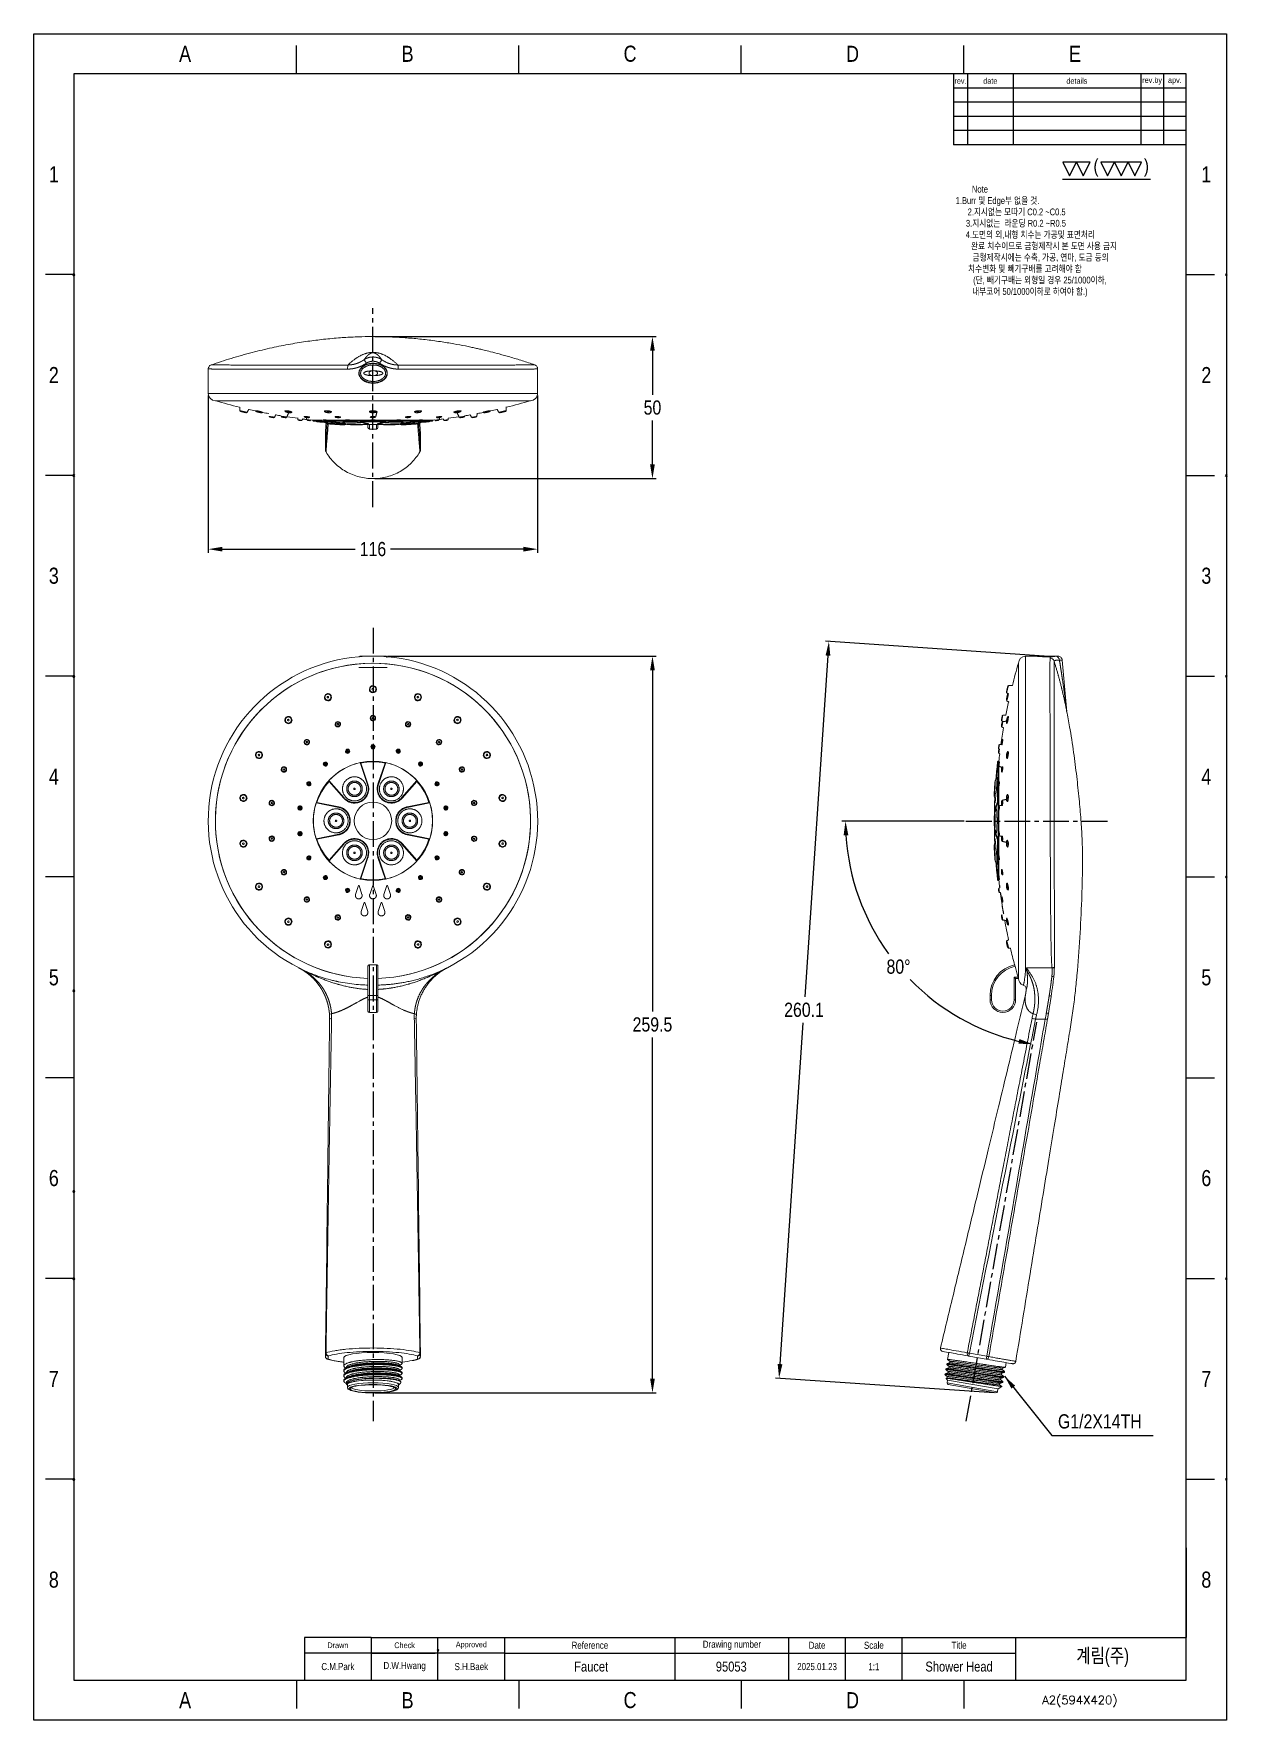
# Model space of a CAD drawing. Header units: inches. Extents: x 1105 to 1525, y -292 to 302.
import ezdxf

# ---------------------------------------------------------------- set-up
doc = ezdxf.new("R2010")
doc.units = ezdxf.units.IN
doc.header["$LTSCALE"] = 2.42
doc.header["$MEASUREMENT"] = 0
doc.header["$PDMODE"] = 3
doc.header["$PDSIZE"] = 0.3125
doc.linetypes.add('CENTER2', pattern=[1.125, 0.75, -0.125, 0.125, -0.125])
doc.linetypes.add('CENTERX2', pattern=[101.6, 63.5, -12.7, 12.7, -12.7])
doc.layers.get('0').update_dxf_attribs({"linetype": 'CONTINUOUS'})
doc.layers.get('Defpoints').update_dxf_attribs({"linetype": 'CONTINUOUS'})
for name, color, linetype in [('CENTER', 1, 'CENTER2'), ('FORM', 7, 'CONTINUOUS'), ('TEXT', 2, 'CONTINUOUS')]:
    doc.layers.add(name, color=color, linetype=linetype)
doc.layers.add('DIM', color=3, linetype='CONTINUOUS', lineweight=18)
doc.styles.add('ROMANS', font='romans')
doc.styles.get("Standard").update_dxf_attribs({"font": 'arial.ttf', "width": 0.8})
doc.dimstyles.new('ISO-25', dxfattribs={"dimtxt": 5, "dimasz": 2.5, "dimexe": 1.25, "dimexo": 0.625, "dimgap": 2, "dimtad": 1, "dimtih": 1, "dimtoh": 1, "dimdec": 1, "dimdsep": 46, "dimtxsty": 'Standard', "dimcen": 0, "dimclrd": 3, "dimclre": 3, "dimclrt": 4, "dimadec": 0, "dimazin": 0, "dimtfac": 1, "dimtdec": 1, "dimtmove": 0, "dimatfit": 3, "dimfxl": 1, "dimarcsym": 0})

msp = doc.modelspace()

# ---------------------------------------------------------------- texts
at = {"layer": 'DIM', "color": 4, "insert": (1465.44, -184.01), "char_height": 5, "attachment_point": 1}
msp.add_mtext_dynamic_manual_height_columns('G1/2X14TH', width=32.4057, gutter_width=1, heights=[0], dxfattribs=at)
at = {"layer": 'FORM', "char_height": 5.66, "attachment_point": 5}
for s, width, insert in [('A', 10, (1158.06, 295.11)), ('B', 10, (1236.41, 295.11)), ('C', 10, (1314.75, 295.11)), ('D', 10, (1393.09, 295.11)), ('E', 10, (1471.44, 295.11)), ('1', 50, (1111.82, 252.68)), ('1', 50, (1517.68, 252.68)), ('2', 50, (1111.82, 181.97)), ('2', 50, (1517.68, 181.97)), ('3', 50, (1111.82, 111.27)), ('3', 50, (1517.68, 111.27)), ('4', 50, (1111.82, 40.56)), ('4', 50, (1517.68, 40.56)), ('5', 50, (1111.82, -30.15)), ('5', 50, (1517.68, -30.15)), ('6', 50, (1111.82, -100.85)), ('6', 50, (1517.68, -100.85)), ('7', 50, (1111.82, -171.56)), ('7', 50, (1517.68, -171.56)), ('8', 50, (1111.82, -242.27)), ('8', 50, (1517.68, -242.27)), ('A', 10, (1158.06, -284.69)), ('B', 10, (1236.41, -284.69)), ('C', 10, (1314.75, -284.69)), ('D', 10, (1393.09, -284.69))]:
    msp.add_mtext_dynamic_manual_height_columns(s, width=width, gutter_width=12.5, heights=[0], dxfattribs=dict(at, insert=insert))
at = {"layer": 'TEXT', "style": 'ROMANS'}
msp.add_text(' A2(594X420)', height=3, dxfattribs=at).set_placement((1457.85, -286.13))
at = {"layer": 'TEXT'}
for s, width, insert, char_height, attachment_point in [('rev.', 5, (1431.11, 285.54), 2, 5), ('date', 16, (1441.61, 285.54), 2, 5), ('details', 45, (1472.11, 285.54), 2, 5), ('rev.by', 8, (1498.61, 285.54), 2, 5), ('apv.', 8, (1506.61, 285.54), 2, 5), ('{\\W9.3512; }Note\\P    1.{\\fGulim|b0|i0|c129|p50;Burr 및 Edge부 없을 것.\\P{\\W8.2709; }2.지시없는 모따기 C0.2 ~C0.5\\P{\\W7.5891; }3.지시없는  라운딩 R0.2 ~R0.5\\P{\\W7.5154; }4.도면의 외,내형 치수는 가공및 표면처리\\P{\\W4.58511; }      완료 치수이므로 금형제작시 본 도면 사용 금지\\P{\\W8.58218; }  금형제작시에는 수축, 가공, 연마, 도금 등의\\P          치수변화 및 빼기구배를 고려해야 함\\P{\\W9.65842; } (단, 빼기구배는 외형일 경우 25/1000이하,\\P            내부코어 50/1000이하로 하여야 함.)}', 82.7186, (1426.42, 248.63), 2.4, 1), ('Drawn', 23.5, (1211.86, -265.37), 2, 5), ('Check', 23.5, (1235.36, -265.37), 2, 5), ('Approved', 23.5, (1258.86, -265.37), 2, 5), ('Reference', 60, (1300.61, -265.37), 2.5, 5), ('Drawing number', 40, (1350.61, -265.37), 2.5, 5), ('Date', 20, (1380.61, -265.37), 2.5, 5), ('Scale', 20, (1400.61, -265.37), 2.5, 5), ('Title', 40, (1430.61, -265.37), 2.5, 5), ('C.M.Park', 23.5, (1211.86, -272.87), 2.5, 5), ('D.W.Hwang', 23.5, (1235.36, -272.87), 2.5, 5), ('S.H.Baek', 23.5, (1258.86, -272.87), 2.5, 5), ('Faucet', 23.5, (1301.05, -272.87), 3.5, 5), ('95053', 23.5, (1350.4, -272.87), 3.5, 5), ('2025.01.23', 23.5, (1380.61, -272.87), 2.5, 5), ('1:1', 23.5, (1400.61, -272.87), 2.5, 5), ('Shower Head', 23.5, (1430.61, -272.87), 3.5, 5)]:
    msp.add_mtext_dynamic_manual_height_columns(s, width=width, gutter_width=12.5, heights=[0], dxfattribs=dict(at, insert=insert, char_height=char_height, attachment_point=attachment_point))
at = {"layer": 'TEXT', "char_height": 4.8, "attachment_point": 5}
for s, insert in [('(', (1478.84, 254.96)), (')', (1496.58, 254.96))]:
    msp.add_mtext(s, dxfattribs=dict(at, insert=insert))
at = {"layer": 'TEXT', "linetype": 'CENTERX2', "insert": (1481.19, -269.75), "char_height": 5, "attachment_point": 5}
msp.add_mtext_dynamic_manual_height_columns('{\\fHYGothic-Medium|b0|i0|c129|p18;계림(주)}', width=60, gutter_width=12.5, heights=[0], dxfattribs=at)

# ---------------------------------------------------------------- blocks, each defined once
blk = doc.blocks.new('*D37')
at = {"layer": 'Defpoints', "color": 0, "transparency": 16777216}
for p in [(1228.66, 82.99), (1322.64, 82.99), (1224.21, -176.48)]:
    blk.add_point(p, dxfattribs=at)
at = {"layer": 'DIM', "color": 3, "lineweight": -2, "transparency": 16777216}
for p, q in [((1229.29, 82.99), (1323.89, 82.99)), ((1322.64, 77.99), (1322.64, -42.19)), ((1322.64, -171.48), (1322.64, -51.3)), ((1224.83, -176.48), (1323.89, -176.48))]:
    blk.add_line(p, q, dxfattribs=at)
at = {"layer": 'DIM', "color": 3, "transparency": 16777216}
for points in [[(1321.81, 77.99), (1323.47, 77.99), (1322.64, 82.99)], [(1321.81, -171.48), (1323.47, -171.48), (1322.64, -176.48)]]:
    blk.add_solid(points, dxfattribs=at)
at = {"layer": 'DIM', "color": 4, "transparency": 16777216, "insert": (1322.64, -46.75), "char_height": 5, "attachment_point": 5}
blk.add_mtext('259.5', dxfattribs=at)
blk = doc.blocks.new('*D38')
at = {"layer": 'Defpoints', "color": 0, "transparency": 16777216}
for p in [(1224.21, 195.52), (1322.64, 195.52), (1224.21, 145.49)]:
    blk.add_point(p, dxfattribs=at)
at = {"layer": 'DIM', "color": 3, "lineweight": -2, "transparency": 16777216}
for p, q in [((1224.83, 195.52), (1323.89, 195.52)), ((1322.64, 190.52), (1322.64, 175.06)), ((1322.64, 150.49), (1322.64, 165.95)), ((1224.83, 145.49), (1323.89, 145.49))]:
    blk.add_line(p, q, dxfattribs=at)
at = {"layer": 'DIM', "color": 3, "transparency": 16777216}
for points in [[(1321.81, 190.52), (1323.47, 190.52), (1322.64, 195.52)], [(1321.81, 150.49), (1323.47, 150.49), (1322.64, 145.49)]]:
    blk.add_solid(points, dxfattribs=at)
at = {"layer": 'DIM', "color": 4, "transparency": 16777216, "insert": (1322.64, 170.51), "char_height": 5, "attachment_point": 5}
blk.add_mtext('50', dxfattribs=at)
blk = doc.blocks.new('*D39')
at = {"layer": 'Defpoints', "color": 0, "transparency": 16777216}
for p in [(1384.78, 88.16), (1461.2, 82.99), (1443.64, -176.48)]:
    blk.add_point(p, dxfattribs=at)
at = {"layer": 'DIM', "color": 3, "lineweight": -2, "transparency": 16777216}
for p, q in [((1384.45, 83.17), (1376.31, -37.02)), ((1460.57, 83.03), (1383.54, 88.24)), ((1367.57, -166.32), (1375.7, -46.13)), ((1443.02, -176.44), (1365.98, -171.23))]:
    blk.add_line(p, q, dxfattribs=at)
at = {"layer": 'DIM', "color": 3, "transparency": 16777216}
for points in [[(1383.61, 83.23), (1385.28, 83.11), (1384.78, 88.16)], [(1366.73, -166.27), (1368.4, -166.38), (1367.23, -171.31)]]:
    blk.add_solid(points, dxfattribs=at)
at = {"layer": 'DIM', "color": 4, "transparency": 16777216, "insert": (1376.01, -41.58), "char_height": 5, "attachment_point": 5}
blk.add_mtext('260.1', dxfattribs=at)
blk = doc.blocks.new('*D40')
at = {"layer": 'Defpoints', "color": 0, "transparency": 16777216}
for p in [(1433.02, 24.91), (1483.54, 24.91), (1399.11, -10.91), (1457.96, -45.86), (1433.16, -186.48)]:
    blk.add_point(p, dxfattribs=at)
at = {"layer": 'DIM', "color": 3, "lineweight": -2, "transparency": 16777216}
blk.add_line((1432.39, 24.91), (1389.37, 24.91), dxfattribs=at)
for start, end in [(183.58998, 215.85551), (224.41353, 256.41002)]:
    blk.add_arc((1470.44, 24.91), 79.81, start, end, dxfattribs=at)
at = {"layer": 'DIM', "color": 3, "transparency": 16777216}
for points in [[(1389.95, 19.89), (1391.61, 19.94), (1390.62, 24.91)], [(1451.85, -51.85), (1451.51, -53.48), (1456.58, -53.69)]]:
    blk.add_solid(points, dxfattribs=at)
at = {"layer": 'DIM', "color": 4, "transparency": 16777216, "insert": (1409.29, -26.39), "char_height": 5, "attachment_point": 5}
blk.add_mtext('80°', dxfattribs=at)
blk = doc.blocks.new('*D41')
at = {"layer": 'Defpoints', "color": 0, "transparency": 16777216}
for p in [(1166.21, 175.45), (1282.21, 175.45), (1282.21, 120.66)]:
    blk.add_point(p, dxfattribs=at)
at = {"layer": 'DIM', "color": 3, "lineweight": -2, "transparency": 16777216}
for p, q in [((1166.21, 174.82), (1166.21, 119.41)), ((1282.21, 174.82), (1282.21, 119.41)), ((1171.21, 120.66), (1217.98, 120.66)), ((1277.21, 120.66), (1230.44, 120.66))]:
    blk.add_line(p, q, dxfattribs=at)
at = {"layer": 'DIM', "color": 3, "transparency": 16777216}
for points in [[(1171.21, 121.49), (1171.21, 119.83), (1166.21, 120.66)], [(1277.21, 121.49), (1277.21, 119.83), (1282.21, 120.66)]]:
    blk.add_solid(points, dxfattribs=at)
at = {"layer": 'DIM', "color": 4, "transparency": 16777216, "insert": (1224.21, 120.66), "char_height": 5, "attachment_point": 5}
blk.add_mtext('116', dxfattribs=at)

# ---------------------------------------------------------------- dimensions: what is measured, and where the dimension line sits
at = {"layer": 'DIM'}
for base, p1, p2, picture, middle in [((1322.64, 195.52), (1224.21, 145.49), (1224.21, 195.52), '*D38', (1322.64, 170.51)), ((1322.64, 82.99), (1224.21, -176.48), (1228.66, 82.99), '*D37', (1322.64, -46.75))]:
    dim = msp.add_linear_dim(base=base, p1=p1, p2=p2, angle=90, dimstyle='ISO-25', override={"dimasz": 5, "dimtad": 0}, dxfattribs=at)
    dim.commit()
    dim.dimension.update_dxf_attribs({"geometry": picture, "text_midpoint": middle})
dim = msp.add_linear_dim(base=(1282.21, 120.66), p1=(1166.21, 175.45), p2=(1282.21, 175.45), dimstyle='ISO-25', override={"dimasz": 5, "dimtad": 0}, dxfattribs=at)
dim.commit()
dim.dimension.update_dxf_attribs({"geometry": '*D41', "text_midpoint": (1224.21, 120.66)})
dim = msp.add_aligned_dim(p1=(1443.64, -176.48), p2=(1461.2, 82.99), distance=76.59, dimstyle='ISO-25', override={"dimasz": 5, "dimtad": 0}, dxfattribs=at)
dim.commit()
dim.dimension.update_dxf_attribs({"geometry": '*D39', "text_midpoint": (1376.01, -41.58)})
dim = msp.add_angular_dim_2l(base=(1399.11, -10.91), line1=((1433.16, -186.48), (1457.96, -45.86)), line2=((1433.02, 24.91), (1483.54, 24.91)), dimstyle='ISO-25', override={"dimasz": 5, "dimtad": 0}, dxfattribs=at)
dim.commit()
dim.dimension.update_dxf_attribs({"geometry": '*D40', "text_midpoint": (1409.29, -26.39)})

# ---------------------------------------------------------------- linework, layer by layer
at = {"linetype": 'Continuous', "lineweight": 18, "extrusion": (-1, -2.22045e-16, 0)}
for p, q in [((1166.21, 184.13), (1166.21, 175.45)), ((1281.2, 185.55), (1281.2, 185.55)), ((1282.21, 175.45), (1282.21, 184.13)), ((1168.71, 172.95), (1279.71, 172.95)), ((1168.71, 172.95), (1279.71, 172.95)), ((1206.49, 166.07), (1203.21, 166.07)), ((1203.21, 166.07), (1203.21, 165.79)), ((1203.21, 165.79), (1203.23, 165.77)), ((1245.21, 165.79), (1203.21, 165.79)), ((1203.23, 165.77), (1204.21, 165.77)), ((1204.48, 165.55), (1204.45, 165.57)), ((1208.76, 165.55), (1204.48, 165.55)), ((1207.48, 161.78), (1207.48, 161.78)), ((1207.48, 161.78), (1207.49, 155.66)), ((1214.56, 166.07), (1208.12, 166.07)), ((1219.69, 165.77), (1208.73, 165.77)), ((1208.74, 165.57), (1208.76, 165.55)), ((1223.44, 166.07), (1216.06, 166.07)), ((1219.93, 165.55), (1219.92, 165.57)), ((1228.48, 165.55), (1219.93, 165.55)), ((1227.81, 164.56), (1220.6, 164.56)), ((1222.46, 163.45), (1222.46, 164.56)), ((1225.46, 162.95), (1222.96, 162.95)), ((1232.43, 166.07), (1224.98, 166.07)), ((1225.96, 164.56), (1225.96, 163.45)), ((1228.49, 165.57), (1228.48, 165.55)), ((1239.69, 165.77), (1228.73, 165.77)), ((1240.25, 166.07), (1233.94, 166.07)), ((1239.66, 165.55), (1239.68, 165.57)), ((1243.94, 165.55), (1239.66, 165.55)), ((1240.93, 155.66), (1240.94, 161.78)), ((1240.94, 161.78), (1240.94, 161.78)), ((1245.21, 166.07), (1241.23, 166.07)), ((1243.96, 165.57), (1243.94, 165.55)), ((1245.19, 165.77), (1244.21, 165.77)), ((1245.19, 165.77), (1245.21, 165.79)), ((1245.21, 165.79), (1245.21, 166.07)), ((1222.28, 37.78), (1219.69, 45.48)), ((1219.93, 45.3), (1219.92, 45.33)), ((1219.93, 45.3), (1222.45, 37.85)), ((1225.97, 37.85), (1228.48, 45.3)), ((1228.73, 45.48), (1226.13, 37.78)), ((1228.49, 45.33), (1228.48, 45.3)), ((1208.73, 39.15), (1214.09, 33.05)), ((1208.74, 38.87), (1208.76, 38.85)), ((1213.95, 32.94), (1208.76, 38.85)), ((1234.32, 33.05), (1239.69, 39.15)), ((1239.66, 38.85), (1234.46, 32.94)), ((1239.66, 38.85), (1239.68, 38.87)), ((1212.17, 29.72), (1204.21, 31.32)), ((1204.48, 31.44), (1204.45, 31.45)), ((1204.48, 31.44), (1212.19, 29.89)), ((1236.23, 29.89), (1243.94, 31.44)), ((1244.21, 31.32), (1236.25, 29.72)), ((1243.96, 31.45), (1243.94, 31.44)), ((1204.21, 18.66), (1212.17, 20.26)), ((1204.45, 18.53), (1204.48, 18.54)), ((1212.19, 20.09), (1204.48, 18.54)), ((1243.94, 18.54), (1236.23, 20.09)), ((1236.25, 20.26), (1244.21, 18.66)), ((1243.94, 18.54), (1243.96, 18.53)), ((1214.09, 16.93), (1208.73, 10.83)), ((1208.76, 11.13), (1213.95, 17.03)), ((1219.69, 4.5), (1222.28, 12.2)), ((1222.45, 12.13), (1219.93, 4.68)), ((1228.48, 4.68), (1225.97, 12.13)), ((1226.13, 12.2), (1228.73, 4.5)), ((1239.69, 10.83), (1234.32, 16.93)), ((1234.46, 17.03), (1239.66, 11.13)), ((1208.76, 11.13), (1208.74, 11.11)), ((1239.68, 11.11), (1239.66, 11.13)), ((1219.11, 2.2), (1218.07, -0.93)), ((1220.35, -0.93), (1219.3, 2.2)), ((1219.92, 4.65), (1219.93, 4.68)), ((1224.11, 2.2), (1223.07, -0.93)), ((1225.35, -0.93), (1224.3, 2.2)), ((1229.11, 2.2), (1228.07, -0.93)), ((1228.48, 4.68), (1228.49, 4.65)), ((1230.35, -0.93), (1229.3, 2.2)), ((1240.85, 4.78), (1240.72, 4.94)), ((1221.11, -3.8), (1220.07, -6.93)), ((1222.35, -6.93), (1221.3, -3.8)), ((1227.11, -3.8), (1226.07, -6.93)), ((1228.35, -6.93), (1227.3, -3.8)), ((1236.75, -8.86), (1236.82, -9.06)), ((1222.46, -36.47), (1222.46, -26.2)), ((1225.96, -26.2), (1225.96, -36.47)), ((1222.46, -38.01), (1222.46, -36.47)), ((1222.46, -38.01), (1222.46, -42.01)), ((1225.96, -36.47), (1225.96, -38.01)), ((1225.96, -38.01), (1225.96, -42.01)), ((1222.96, -42.51), (1225.46, -42.51)), ((1207.48, -163.58), (1207.49, -162.5)), ((1213.96, -164.03), (1213.96, -166.98)), ((1234.46, -166.09), (1234.46, -164.03)), ((1240.93, -162.5), (1240.94, -163.58)), ((1213.96, -168.45), (1213.96, -168.76)), ((1213.96, -170.23), (1213.96, -170.55)), ((1213.96, -172.02), (1213.96, -172.34)), ((1214.89, -167.46), (1214.89, -167.59)), ((1214.89, -169.24), (1214.89, -169.37)), ((1214.89, -171.03), (1214.89, -171.16)), ((1233.52, -166.89), (1233.52, -166.56)), ((1233.52, -168.68), (1233.52, -168.35)), ((1233.52, -170.46), (1233.52, -170.14)), ((1233.52, -172.26), (1233.52, -171.92)), ((1234.46, -167.87), (1234.46, -167.55)), ((1234.46, -169.66), (1234.46, -169.34)), ((1234.46, -171.44), (1234.46, -171.13)), ((1214.12, -172.65), (1214.22, -172.75)), ((1214.89, -172.82), (1214.89, -173.26)), ((1215.04, -173.54), (1215.21, -173.71)), ((1215.21, -173.52), (1215.21, -174.5)), ((1233.21, -173.71), (1233.94, -173)), ((1233.21, -174.5), (1233.21, -173.52))]:
    msp.add_line(p, q, dxfattribs=at)
at = {"linetype": 'Continuous', "lineweight": 13, "extrusion": (-1, -2.22045e-16, 0)}
for p, q in [((1166.21, 175.45), (1282.21, 175.45)), ((1222.96, 164.56), (1222.96, 162.95)), ((1225.46, 162.95), (1225.46, 164.56)), ((1222.96, -25.72), (1222.96, -36.47)), ((1225.46, -36.47), (1225.46, -25.72)), ((1222.96, -36.47), (1222.46, -36.47)), ((1222.96, -38.01), (1222.46, -38.01)), ((1222.96, -36.47), (1222.96, -38.01)), ((1225.46, -36.47), (1222.96, -36.47)), ((1222.96, -38.01), (1225.46, -38.01)), ((1222.96, -38.01), (1222.96, -42.51)), ((1225.46, -38.01), (1225.46, -36.47)), ((1225.96, -36.47), (1225.46, -36.47)), ((1225.96, -38.01), (1225.46, -38.01)), ((1225.46, -38.01), (1225.46, -42.51)), ((1208.49, -163.5), (1208.48, -164.57)), ((1239.94, -164.57), (1239.93, -163.5))]:
    msp.add_line(p, q, dxfattribs=at)
at = {"linetype": 'Continuous', "lineweight": 18, "extrusion": (0, 0, -1)}
for p, q in [((1451.53, -30.49), (1451.53, 80.49)), ((1451.53, -30.49), (1451.53, 80.49)), ((1457.77, 82.99), (1454.03, 82.99)), ((1465.52, 82.99), (1464.65, 82.99)), ((1468.4, 64.68), (1466.92, 81.61)), ((1444.81, 50.23), (1444.8, 50.23)), ((1444.37, 45.99), (1444.12, 45.74)), ((1444.12, 45.74), (1444.12, 45.3)), ((1444.15, 45.33), (1444.12, 45.3)), ((1444.35, 39.15), (1444.35, 45.48)), ((1444.37, 24.99), (1444.37, 45.99)), ((1444.65, 45.99), (1444.37, 45.99)), ((1444.65, 45.99), (1444.65, 45.42)), ((1444.65, 44.26), (1444.65, 38.85)), ((1444.12, 38.85), (1444.15, 38.87)), ((1444.12, 31.44), (1444.12, 38.85)), ((1444.65, 37.34), (1444.65, 30.3)), ((1443.14, 31.59), (1443.14, 27.73)), ((1444.15, 31.45), (1444.12, 31.44)), ((1444.35, 18.66), (1444.35, 31.32)), ((1444.37, 3.99), (1444.37, 24.99)), ((1444.65, 28.86), (1444.65, 24.99)), ((1444.65, 24.99), (1444.65, 21.1)), ((1444.69, 28.78), (1444.69, 28.77)), ((1443.14, 22.27), (1443.14, 21.69)), ((1443.14, 21.69), (1443.14, 18.39)), ((1444.12, 11.13), (1444.12, 18.54)), ((1444.12, 18.54), (1444.15, 18.53)), ((1444.65, 19.66), (1444.65, 12.72)), ((1444.15, 11.11), (1444.12, 11.13)), ((1444.35, 4.5), (1444.35, 10.83)), ((1444.65, 11.02), (1444.65, 5.62)), ((1444.76, 11.21), (1444.76, 11.21)), ((1444.12, 4.23), (1444.12, 4.68)), ((1444.12, 4.68), (1444.15, 4.65)), ((1444.12, 4.23), (1444.37, 3.99)), ((1444.37, 3.99), (1444.65, 3.99)), ((1444.57, 4.78), (1444.59, 4.78)), ((1444.65, 4.25), (1444.65, 3.99)), ((1445.66, -9.02), (1445.69, -9.02)), ((1447.43, -9.22), (1447.43, -9.22)), ((1450.53, -30.51), (1450.03, -30.01)), ((1451.53, -30.51), (1450.53, -30.51)), ((1450.53, -30.51), (1450.53, -38.01)), ((1451.53, -30.49), (1451.53, -30.51)), ((1441.53, -38.01), (1441.53, -36.47)), ((1426.32, -166.22), (1426.27, -166.54)), ((1427.02, -162.25), (1426.58, -164.75)), ((1427.42, -165.39), (1427.33, -165.9)), ((1440.18, -164.57), (1434.07, -163.5)), ((1446.93, -167.42), (1447.21, -165.81)), ((1425.69, -169.79), (1425.64, -170.11)), ((1426.01, -168.01), (1425.95, -168.32)), ((1426.11, -171.35), (1426.11, -171.34)), ((1426.12, -171.36), (1426.53, -171.95)), ((1426.47, -170.75), (1426.39, -171.26)), ((1426.58, -171.96), (1426.41, -172.94)), ((1426.53, -171.95), (1444.36, -175.09)), ((1426.79, -168.97), (1426.7, -169.47)), ((1427.11, -167.18), (1427.02, -167.68)), ((1445.2, -171.82), (1445.29, -171.32)), ((1445.52, -170.04), (1445.61, -169.53)), ((1445.84, -168.25), (1445.92, -167.74)), ((1446.3, -170.99), (1446.36, -170.67)), ((1446.62, -169.2), (1446.67, -168.89)), ((1426.81, -173.52), (1443.56, -176.47)), ((1444.14, -176.07), (1444.31, -175.08)), ((1444.36, -175.09), (1445.63, -174.2)), ((1444.89, -173.61), (1444.98, -173.1)), ((1445.98, -172.78), (1446.04, -172.46))]:
    msp.add_line(p, q, dxfattribs=at)
at = {"linetype": 'Continuous', "lineweight": 13, "extrusion": (0, 0, -1)}
for p, q in [((1454.03, 82.99), (1454.03, -27.83)), ((1444.92, 2.2), (1444.91, 2.2)), ((1445.34, -0.93), (1445.28, -0.93)), ((1445.67, -3.8), (1445.67, -3.8)), ((1446.18, -6.93), (1446.14, -6.93)), ((1450.03, -38.01), (1450.03, -30.01)), ((1450.03, -30.01), (1451.39, -30.01)), ((1442.03, -36.47), (1441.53, -36.47)), ((1442.03, -38.01), (1441.53, -38.01)), ((1442.03, -36.47), (1442.03, -38.01)), ((1450.03, -38.01), (1450.53, -38.01)), ((1434.24, -162.5), (1440.36, -163.58)), ((1426.41, -172.94), (1444.14, -176.07))]:
    msp.add_line(p, q, dxfattribs=at)
at = {"linetype": 'Continuous', "lineweight": 18, "extrusion": (0, 0, -1)}
msp.add_circle((-1224.21, 24.99), 21, dxfattribs=at)
at = {"linetype": 'Continuous', "lineweight": 18}
msp.add_circle((1224.21, 24.99), 6.6, dxfattribs=at)
for centre, radius, start, end in [((1168.71, 175.45), 2.5, 180, 270), ((1224.21, 361.46), 196.52, 253.59529, 256.17939), ((1224.21, 361.46), 196.52, 283.82623, 286.40471), ((1279.71, 175.45), 2.5, 270, 0), ((1224.21, 361.46), 196.52, 257.14126, 257.83499), ((1224.21, 361.46), 196.52, 258.61119, 259.23126), ((1224.21, 361.46), 196.52, 259.96703, 260.52837), ((1224.21, 361.46), 196.52, 261.15726, 262.24446), ((1224.21, 361.46), 196.52, 262.7798, 263.16814), ((1224.21, 361.46), 196.52, 276.82897, 277.22405), ((1224.21, 361.46), 196.52, 277.7488, 278.86168), ((1224.21, 361.46), 196.52, 279.47709, 280.0296), ((1224.21, 361.46), 196.52, 280.76745, 281.39234), ((1224.21, 361.46), 196.52, 282.15859, 282.85826), ((1224.21, 361.46), 196.52, 263.59709, 263.86556), ((1224.21, 361.46), 196.82, 263.88072, 264.16595), ((1224.21, 361.46), 197.32, 265.43023, 265.57124), ((1224.21, 361.46), 197.32, 266.87116, 267.00863), ((1224.21, 361.46), 197.32, 272.9915, 273.12891), ((1224.21, 361.46), 197.32, 274.4284, 274.56944), ((1224.21, 361.46), 196.82, 275.82557, 276.11928), ((1224.21, 361.46), 196.52, 276.13444, 276.35702), ((1224.21, 24.99), 55.5, 271.8097, 268.1903), ((1640.04, 24.99), 196.52, 163.59529, 165.96532), ((1454.03, 80.49), 2.5, 90, 180), ((1640.04, 24.99), 196.52, 167.69907, 169.07368), ((1640.04, 24.99), 196.52, 170.41138, 172.13759), ((1640.04, 24.99), 196.52, 173.09962, 173.86556), ((1224.21, 24.99), 20.98, 102.44215, 137.55785), ((1224.21, 24.99), 20.76, 78.10959, 101.89041), ((1224.21, 24.99), 20.98, 42.44215, 77.55785), ((1224.21, 24.99), 20.76, 138.10959, 161.89041), ((1224.21, 24.99), 20.76, 18.10959, 41.89041), ((1224.21, 24.99), 20.98, 162.44215, 197.55785), ((1224.21, 24.99), 20.98, 342.44215, 17.55785), ((1640.04, 24.99), 197.02, 177.71277, 178.08024), ((1224.21, 24.99), 20.76, 198.10959, 221.89041), ((1224.21, 24.99), 20.76, 318.10959, 341.89041), ((1640.04, 24.99), 197.02, 181.91976, 182.18927), ((1224.21, 24.99), 20.98, 222.44215, 257.55785), ((1224.21, 24.99), 20.98, 282.44215, 317.55785), ((1224.21, 24.99), 20.76, 258.10959, 281.89041), ((1640.04, 24.99), 196.52, 186.13444, 186.63092), ((1640.04, 24.99), 196.52, 188.03956, 189.58933), ((1640.04, 24.99), 196.52, 190.27855, 192.30656), ((1640.04, 24.99), 196.52, 193.19023, 194.95335), ((1640.04, 24.99), 196.51, 195.0994, 196.25346), ((1454.03, -30.51), 2.5, 180, 251.45802), ((1222.96, -42.01), 0.5, 180, 270), ((1225.46, -42.01), 0.5, 270, 0), ((1426.9, -173.03), 0.5, 170, 260), ((1443.64, -175.98), 0.5, 260, 350)]:
    msp.add_arc(centre, radius, start, end, dxfattribs=at)
at = {"linetype": 'Continuous', "lineweight": 18, "extrusion": (0, 0, -1)}
for centre, radius, start, end in [((-1222.96, 163.45), 0.5, 270, 0), ((-1225.46, 163.45), 0.5, 180, 270), ((-1224.21, 24.99), 58, 294.41167, 245.59923), ((-1452.53, -36.47), 11, 0, 77.71049), ((-1446.03, -38.01), 4.5, 180, 0)]:
    msp.add_arc(centre, radius, start, end, dxfattribs=at)
at = {"linetype": 'Continuous', "lineweight": 13}
for centre, radius, start, end in [((1224.21, 24.99), 55.5, 271.81125, 180), ((1224.21, 24.99), 55.5, 180, 268.19438), ((1452.53, -36.47), 10.5, 102.13822, 180), ((1446.03, -38.01), 4, 180, 0)]:
    msp.add_arc(centre, radius, start, end, dxfattribs=at)
for centre, major_axis, ratio, start_param, end_param in [((1215.51, 184.07), (0, -1.5), 0.153998, 3.422916, 4.711987), ((1221.96, 186.15), (0.84, -1.24), 0.032958, 3.213735, 4.689981), ((1226.46, 186.15), (-0.84, -1.24), 0.032958, 1.593205, 3.06945), ((1232.91, 184.07), (0, -1.5), 0.153998, 1.571198, 2.860268), ((1462.65, 80.81), (-1.5, 0.03), 0.988068, 3.439862, 4.728931), ((1464.73, 81.44), (-0.09, 1.5), 0.826467, 4.736104, 6.21235), ((1462.34, -36.08), (-1.48, 0.22), 0.39243, 1.62875, 2.127811), ((1210.4, -43.18), (1.5, 0.1), 0.240424, 2.110895, 3.1428), ((1210.45, -44.85), (1.5, -0.02), 0.195487, 2.133328, 3.142839), ((1237.97, -44.85), (-1.5, -0.02), 0.195391, 3.140347, 4.149887), ((1238.01, -43.18), (-1.5, 0.1), 0.240379, 3.140386, 4.172156), ((1457.55, -44.85), (-1.47, 0.29), 0.012194, 4.713573, 5.723113), ((1457.93, -43.18), (-1.46, 0.36), 0.063492, 0.555989, 1.587759), ((1460.96, -44.85), (-1.47, 0.28), 0.012205, 4.164106, 4.713454), ((1461.33, -42.58), (-1.48, 0.23), 0.09218, 1.586525, 2.120338), ((1208.49, -162.51), (1, -0.005), 0.984807, 3.134556, 4.71757), ((1208.48, -163.59), (1, -0.005), 0.984807, 3.134556, 4.71757), ((1208.55, -162.47), (-0.291, 0.957), 0.855104, 1.208734, 2.800059), ((1208.55, -163.63), (0.293, 0.956), 0.856909, 3.126214, 3.485189), ((1239.87, -162.47), (0.291, 0.957), 0.855097, 3.483119, 5.07447), ((1239.87, -163.63), (-0.293, 0.956), 0.856905, 2.798001, 3.157223), ((1239.93, -162.51), (1, 0.005), 0.984807, 4.707208, 6.290222), ((1434, -162.47), (0.174, 0.985), 0.496059, 1.550242, 3.141593), ((1434.24, -162.51), (0.174, 0.985), 0.000914, 1.558579, 3.141593), ((1440.36, -163.59), (0.174, 0.985), 0.000914, 1.558579, 3.141593), ((1440.6, -163.63), (-0.174, -0.985), 0.492832, 0, 1.582585), ((1224.21, -174.5), (-9, 0), 0.173648, 4.712389, 6.276018), ((1224.21, -175), (8.5, 0), 0.173648, 2.925706, 3.360719), ((1224.21, -175), (-8, 0), 0.173648, 0, 4.134434), ((1224.21, -175), (-8, 0), 0.173648, 6.080062, 6.283185), ((1224.21, -174.5), (7.5, 0), 0.173648, 3.148465, 6.273858), ((1224.21, -174.5), (-9, 0), 0.173648, 3.142084, 4.712389), ((1224.21, -175), (8.5, 0), 0.173648, 4.753131, 6.283185), ((1224.21, -175), (8.5, 0), 0.173648, 0, 0.188398)]:
    msp.add_ellipse(centre, major_axis=major_axis, ratio=ratio, start_param=start_param, end_param=end_param, dxfattribs=at)
at = {"linetype": 'Continuous', "lineweight": 18}
for centre, major_axis, ratio, start_param, end_param in [((1224.33, 182.62), (1.5, 0), 0.6, 1.249046, 1.892547), ((1224.33, 182.62), (1.5, 0), 0.6, 4.390638, 5.03414), ((1224.69, 361.46), (0, 197), 0.980409, 3.036775, 3.076843), ((1222.51, 361.46), (0, 196.8), 0.660789, 3.035411, 3.074817), ((1222.38, 361.46), (0, -196.97), 0.660789, 6.178206, 6.218436), ((1222.38, 361.46), (0, -197), 0.660789, 6.178368, 6.218436), ((1226.52, 361.46), (0, 197), 0.31962, 3.036775, 3.076843), ((1221.9, 361.46), (0, -197), 0.31962, 0.06475, 0.104818), ((1226.04, 361.46), (0, 196.97), 0.660789, 3.206342, 3.246572), ((1226.04, 361.46), (0, 197), 0.660789, 3.206342, 3.24641), ((1225.91, 361.46), (0, -196.8), 0.660789, 0.066791, 0.106182), ((1223.73, 361.46), (0, -197), 0.980409, 0.06475, 0.104818), ((1208.55, 155.42), (0.865, 0.502), 0.150778, 3.03382, 3.265159), ((1239.87, 155.42), (-0.865, 0.502), 0.150777, 3.018026, 3.249394), ((1640.04, 25.77), (-197, 0), 0.947546, 6.178368, 6.208388), ((1640.04, 25.77), (-196.97, 0), 0.947546, 6.178206, 6.207939), ((1640.04, 25.71), (196.8, 0), 0.947546, 3.035411, 3.062935), ((1640.04, 23.38), (197, 0), 0.750572, 3.036775, 3.076843), ((1640.04, 27.38), (-197, 0), 0.196974, 6.178368, 6.218436), ((1640.04, 27.38), (-196.97, 0), 0.196974, 6.178206, 6.218436), ((1640.04, 27.21), (196.8, 0), 0.196974, 3.035411, 3.076842), ((1640.04, 22.6), (197, 0), 0.196974, 3.206342, 3.24641), ((1640.04, 22.6), (196.97, 0), 0.196974, 3.206342, 3.246572), ((1640.04, 22.77), (-196.8, 0), 0.196974, 0.064751, 0.106182), ((1640.04, 26.6), (-197, 0), 0.750572, 0.06475, 0.104818), ((1640.04, 24.21), (197, 0), 0.947546, 3.216372, 3.24641), ((1640.04, 24.21), (196.97, 0), 0.947546, 3.21682, 3.246572), ((1640.04, 24.26), (-196.8, 0), 0.947546, 0.078631, 0.106182), ((1240.96, 5.01), (0.192, 0.161), 0.991209, 0.360817, 3.564503), ((1240.98, 5), (-0.192, -0.161), 0.991209, 0.360817, 3.564503), ((1444.56, 5.01), (0.025, -0.249), 0.085045, 2.6254, 5.829086), ((1444.56, 5), (-0.025, 0.249), 0.085045, 2.6254, 5.829086), ((1640.04, 22.74), (196.39, 0), 0.948829, 3.252054, 3.256577), ((1640.04, 21.25), (196.16, 0), 0.948829, 3.244088, 3.248497), ((1640.04, 24.24), (196.5, 0), 0.948829, 3.260078, 3.264448), ((1640.04, 22.74), (196.39, 0), 0.948829, 3.265597, 3.269004), ((1640.04, 21.25), (196.16, 0), 0.948829, 3.257666, 3.261042), ((1640.04, 24.24), (196.5, 0), 0.948829, 3.273694, 3.277034), ((1640.04, 21.25), (196.16, 0), 0.948829, 3.27656, 3.293585), ((1640.04, 23.04), (196.42, 0), 0.948829, 3.286121, 3.303147), ((1236.57, -9.05), (0.235, 0.086), 0.983076, 2.687558, 5.860672), ((1236.58, -9.04), (-0.235, -0.086), 0.983076, 2.687558, 5.860672), ((1445.67, -9.04), (-0.043, 0.246), 0.062657, 4.60197, 7.775084), ((1445.68, -9.05), (0.043, -0.246), 0.062657, 4.60197, 7.775084), ((1199.46, -29.12), (0.62, 1.36), 0.048611, 5.941335, 6.283185), ((1199.62, -29.19), (0.62, 1.37), 0.048995, 5.930524, 6.283185), ((1248.79, -29.2), (-0.62, 1.37), 0.049149, 0, 0.352624), ((1248.96, -29.12), (-0.62, 1.36), 0.048719, 0, 0.340437), ((1454.03, -29.2), (-1.49, 0.18), 0.909578, 4.467688, 4.820313), ((1454.04, -29.12), (-1.49, 0.17), 0.908264, 4.478036, 4.818473), ((1463.28, -28.77), (-1.49, 0.15), 0.734107, 1.64655, 2.140433), ((1224.21, -164.03), (-10.25, 0), 0.173648, 3.141593, 6.283185), ((1239.94, -163.59), (1, 0.005), 0.984807, 4.707208, 6.290222), ((1224.21, -173.52), (9.05, 0), 0.173648, 0, 3.246661), ((1224.21, -173.52), (-9, 0), 0.173648, 4.712389, 6.283185), ((1224.21, -173.52), (-9, 0), 0.173648, 3.141593, 4.712389), ((1224.21, -172.34), (-10.25, 0), 0.173648, 6.27956, 6.460442), ((1224.21, -173.26), (-9.32, 0), 0.173648, 6.021747, 6.460447), ((1224.21, -175), (8.5, 0), 0.173648, 1.570796, 2.925706), ((1224.21, -175), (8.5, 0), 0.173648, 3.360719, 4.753131), ((1224.21, -175), (-8, 0), 0.173648, 4.712389, 6.080062), ((1224.21, -175), (8.5, 0), 0.173648, 0.188397, 1.570796), ((1224.21, -175), (-8, 0), 0.173648, 4.134434, 4.712389), ((1224.21, -173.52), (9.05, 0), 0.173648, 6.178062, 6.283185)]:
    msp.add_ellipse(centre, major_axis=major_axis, ratio=ratio, start_param=start_param, end_param=end_param, dxfattribs=at)
for centre, major_axis, ratio in [((1178.55, 168.96), (-0.292, 0.069), 0.040649), ((1184.04, 168.96), (-0.294, 0.061), 0.117045), ((1188.56, 167.1), (-0.246, 0.045), 0.031812), ((1192.86, 167.1), (-0.247, 0.04), 0.091599), ((1194.38, 168.96), (-0.296, 0.046), 0.179324), ((1200.95, 167.1), (-0.248, 0.03), 0.140337), ((1208.32, 168.96), (-0.299, 0.025), 0.219973), ((1211.84, 167.1), (-0.249, 0.016), 0.172149), ((1224.17, 168.96), (-0.3, 0), 0.234091), ((1224.23, 167.1), (-0.25, 0), 0.183197), ((1236.61, 167.1), (-0.249, -0.016), 0.172149), ((1240.03, 168.96), (-0.299, -0.025), 0.219973), ((1247.49, 167.1), (-0.248, -0.03), 0.140337), ((1253.98, 168.96), (-0.296, -0.046), 0.179324), ((1255.57, 167.1), (-0.247, -0.04), 0.091599), ((1259.87, 167.1), (-0.246, -0.045), 0.031812), ((1264.34, 168.96), (-0.294, -0.061), 0.117045), ((1269.86, 168.96), (-0.292, -0.069), 0.040649), ((1198.53, 165.98), (0.248, -0.033), 0.022975), ((1201.63, 165.98), (0.248, -0.029), 0.066153), ((1207.45, 165.98), (0.249, -0.021), 0.101353), ((1215.3, 165.98), (0.25, -0.011), 0.124328), ((1224.22, 165.98), (0.25, 0), 0.132307), ((1233.14, 165.98), (0.25, 0.011), 0.124328), ((1240.98, 165.98), (0.249, 0.021), 0.101353), ((1246.8, 165.98), (0.248, 0.029), 0.066153), ((1249.89, 165.98), (0.248, 0.033), 0.022975), ((1224.17, 71.35), (0.3, 0), 0.972215), ((1208.32, 68.54), (0.282, 0.103), 0.972215), ((1240.03, 68.56), (0.282, -0.103), 0.972215), ((1447.54, 68.56), (0.066, 0.293), 0.080064), ((1194.38, 60.48), (0.23, 0.193), 0.972215), ((1224.23, 61.19), (0.25, 0), 0.983076), ((1253.98, 60.52), (0.23, -0.193), 0.972215), ((1447.54, 60.52), (0.054, 0.295), 0.150471), ((1211.84, 59.01), (0.235, 0.086), 0.983076), ((1236.61, 59), (0.235, -0.086), 0.983076), ((1445.67, 59), (0.043, 0.246), 0.062657), ((1184.04, 48.14), (0.15, 0.26), 0.972215), ((1200.95, 52.73), (0.192, 0.161), 0.983076), ((1215.3, 49.49), (-0.235, -0.086), 0.991209), ((1224.22, 51.06), (-0.25, 0), 0.991209), ((1233.14, 49.49), (-0.235, 0.086), 0.991209), ((1247.49, 52.71), (0.192, -0.161), 0.983076), ((1264.34, 48.2), (0.15, -0.26), 0.972215), ((1444.56, 49.49), (-0.031, -0.248), 0.045252), ((1445.67, 52.71), (0.035, 0.247), 0.117757), ((1447.54, 48.2), (0.036, 0.298), 0.202729), ((1192.86, 43.1), (0.125, 0.217), 0.983076), ((1207.45, 44.97), (-0.192, -0.161), 0.991209), ((1240.98, 44.96), (-0.192, 0.161), 0.991209), ((1255.57, 43.08), (0.125, -0.217), 0.983076), ((1444.56, 44.96), (-0.025, -0.249), 0.085045), ((1445.67, 43.08), (0.023, 0.249), 0.158653), ((1201.63, 38.03), (-0.125, -0.217), 0.991209), ((1246.8, 38.02), (-0.125, 0.217), 0.991209), ((1444.56, 38.02), (-0.017, -0.249), 0.114581), ((1178.55, 33), (0.052, 0.295), 0.972215), ((1188.56, 31.29), (0.043, 0.246), 0.983076), ((1198.53, 29.53), (-0.043, -0.246), 0.991209), ((1249.89, 29.51), (-0.043, 0.246), 0.991209), ((1259.87, 31.26), (0.043, -0.246), 0.983076), ((1269.86, 33.07), (0.052, -0.295), 0.972215), ((1444.56, 29.51), (-0.006, -0.25), 0.130297), ((1445.67, 31.26), (0.008, 0.25), 0.180414), ((1447.54, 33.07), (0.013, 0.3), 0.230535), ((1188.55, 18.72), (-0.043, 0.246), 0.983076), ((1198.53, 20.47), (0.043, -0.246), 0.991209), ((1249.89, 20.45), (0.043, 0.246), 0.991209), ((1259.86, 18.68), (-0.043, -0.246), 0.983076), ((1444.56, 20.45), (0.006, -0.25), 0.130297), ((1445.67, 18.68), (-0.008, 0.25), 0.180414), ((1178.56, 16.9), (-0.052, 0.295), 0.972215), ((1201.62, 11.96), (0.125, -0.217), 0.991209), ((1246.79, 11.94), (0.125, 0.217), 0.991209), ((1269.87, 16.97), (-0.052, -0.295), 0.972215), ((1444.56, 11.94), (0.017, -0.249), 0.114581), ((1447.54, 16.97), (-0.013, 0.3), 0.230535), ((1192.85, 6.9), (-0.125, 0.217), 0.983076), ((1255.55, 6.87), (-0.125, -0.217), 0.983076), ((1445.67, 6.87), (-0.023, 0.249), 0.158653), ((1184.08, 1.78), (-0.15, 0.26), 0.972215), ((1207.44, 5.02), (0.192, -0.161), 0.991209), ((1215.28, 0.49), (0.235, -0.086), 0.991209), ((1233.12, 0.48), (0.235, 0.086), 0.991209), ((1264.37, 1.84), (-0.15, -0.26), 0.972215), ((1444.56, 0.48), (0.031, -0.248), 0.045252), ((1447.54, 1.84), (-0.036, 0.298), 0.202729), ((1200.92, -2.74), (-0.192, 0.161), 0.983076), ((1247.47, -2.76), (-0.192, -0.161), 0.983076), ((1445.67, -2.76), (-0.035, 0.247), 0.117757), ((1194.44, -10.55), (-0.23, 0.193), 0.972215), ((1211.81, -9.03), (-0.235, 0.086), 0.983076), ((1254.03, -10.5), (-0.23, -0.193), 0.972215), ((1447.54, -10.5), (-0.054, 0.295), 0.150471), ((1208.39, -18.59), (-0.282, 0.103), 0.972215), ((1240.1, -18.56), (-0.282, -0.103), 0.972215), ((1447.54, -18.56), (-0.066, 0.293), 0.080064)]:
    msp.add_ellipse(centre, major_axis=major_axis, ratio=ratio, dxfattribs=at)
for points, knots in [([(1281.12, 185.57), (1279.7, 186.06), (1276.82, 187.02), (1272.66, 188.29), (1268.92, 189.34), (1265.88, 190.14), (1263.57, 190.71), (1261.8, 191.13), (1260.25, 191.48), (1258.58, 191.84), (1256.06, 192.36), (1252.5, 193.03), (1247.79, 193.8), (1242.69, 194.47), (1237.47, 194.99), (1232.39, 195.33), (1227.45, 195.51), (1222.64, 195.54), (1217.76, 195.41), (1212.5, 195.11), (1206.94, 194.6), (1201.09, 193.87), (1195.02, 192.89), (1188.46, 191.58), (1181.46, 189.91), (1174.31, 187.9), (1169.59, 186.36), (1167.3, 185.56)], [0, 0, 0, 0, 0.040506, 0.081214, 0.115307, 0.14278, 0.163633, 0.177741, 0.190605, 0.205392, 0.222101, 0.2574, 0.299025, 0.344856, 0.389299, 0.432188, 0.473696, 0.514015, 0.553462, 0.597169, 0.647841, 0.695441, 0.747942, 0.805336, 0.86761, 0.934749, 1, 1, 1, 1]), ([(1167.22, 185.55), (1167.07, 185.5), (1166.8, 185.36), (1166.47, 185.02), (1166.26, 184.59), (1166.21, 184.29), (1166.21, 184.13)], [0, 0, 0, 0, 0.243965, 0.499726, 0.75563, 1, 1, 1, 1]), ([(1215.44, 185.51), (1215.45, 185.51), (1215.48, 185.51), (1215.53, 185.51), (1215.57, 185.52), (1215.61, 185.52), (1215.65, 185.52), (1215.7, 185.52), (1215.74, 185.52), (1215.78, 185.52), (1215.83, 185.53), (1215.87, 185.53), (1215.91, 185.53), (1215.96, 185.53), (1216, 185.54), (1216.05, 185.54), (1216.09, 185.54), (1216.13, 185.55), (1216.18, 185.55), (1216.22, 185.55), (1216.27, 185.56), (1216.31, 185.56), (1216.36, 185.57), (1216.4, 185.57), (1216.44, 185.58), (1216.49, 185.58), (1216.53, 185.59), (1216.58, 185.6), (1216.62, 185.6), (1216.67, 185.61), (1216.71, 185.61), (1216.76, 185.62), (1216.8, 185.63), (1216.85, 185.64), (1216.9, 185.64), (1216.94, 185.65), (1216.99, 185.66), (1217.03, 185.67), (1217.08, 185.68), (1217.12, 185.68), (1217.17, 185.69), (1217.21, 185.7), (1217.26, 185.71), (1217.3, 185.72), (1217.35, 185.73), (1217.4, 185.74), (1217.44, 185.75), (1217.49, 185.76), (1217.53, 185.77), (1217.58, 185.78), (1217.63, 185.8), (1217.67, 185.81), (1217.72, 185.82), (1217.76, 185.83), (1217.81, 185.84), (1217.85, 185.86), (1217.9, 185.87), (1217.95, 185.88), (1217.99, 185.89), (1218.04, 185.91), (1218.08, 185.92), (1218.13, 185.94), (1218.18, 185.95), (1218.22, 185.96), (1218.27, 185.98), (1218.31, 185.99), (1218.36, 186.01), (1218.41, 186.03), (1218.47, 186.05), (1218.54, 186.07), (1218.61, 186.1), (1218.68, 186.12), (1218.75, 186.15), (1218.82, 186.18), (1218.89, 186.2), (1218.97, 186.23), (1219.04, 186.26), (1219.12, 186.29), (1219.19, 186.33), (1219.27, 186.36), (1219.34, 186.39), (1219.42, 186.43), (1219.5, 186.46), (1219.57, 186.5), (1219.65, 186.54), (1219.73, 186.58), (1219.81, 186.61), (1219.89, 186.66), (1219.97, 186.7), (1220.05, 186.74), (1220.13, 186.78), (1220.21, 186.83), (1220.29, 186.87), (1220.37, 186.92), (1220.45, 186.97), (1220.54, 187.02), (1220.62, 187.07), (1220.7, 187.12), (1220.78, 187.17), (1220.87, 187.22), (1220.95, 187.28), (1221.03, 187.33), (1221.09, 187.37), (1221.11, 187.39)], [0, 0, 0, 0, 0.007074, 0.014166, 0.021275, 0.028402, 0.035547, 0.042709, 0.049888, 0.057085, 0.064299, 0.07153, 0.078777, 0.086042, 0.093323, 0.100621, 0.107935, 0.115265, 0.122612, 0.129974, 0.137353, 0.144748, 0.152158, 0.159583, 0.167024, 0.174481, 0.181952, 0.189438, 0.19694, 0.204456, 0.211986, 0.219531, 0.22709, 0.234664, 0.242251, 0.249852, 0.257467, 0.265096, 0.272737, 0.280392, 0.28806, 0.295741, 0.303435, 0.311141, 0.31886, 0.326591, 0.334334, 0.342089, 0.349856, 0.357634, 0.365424, 0.373225, 0.381037, 0.38886, 0.396694, 0.404538, 0.412393, 0.420258, 0.428133, 0.436018, 0.443913, 0.451817, 0.45973, 0.467653, 0.475584, 0.483525, 0.491474, 0.499431, 0.511198, 0.523133, 0.535236, 0.547503, 0.559935, 0.572529, 0.585284, 0.598199, 0.611271, 0.624499, 0.637882, 0.651417, 0.665102, 0.678937, 0.692918, 0.707044, 0.721312, 0.735722, 0.75027, 0.764954, 0.779773, 0.794723, 0.809804, 0.825011, 0.840344, 0.855799, 0.871375, 0.887068, 0.902876, 0.918797, 0.934828, 0.950966, 0.96721, 0.983555, 1, 1, 1, 1]), ([(1229.26, 182.62), (1229.26, 182.9), (1229.16, 183.46), (1228.62, 184.46), (1227.53, 185.39), (1225.94, 185.99), (1224.26, 186.19), (1222.58, 185.99), (1220.99, 185.39), (1219.9, 184.46), (1219.36, 183.46), (1219.21, 182.62), (1219.36, 181.78), (1219.9, 180.78), (1220.99, 179.85), (1222.58, 179.25), (1224.26, 179.05), (1225.94, 179.25), (1227.53, 179.85), (1228.62, 180.78), (1229.16, 181.78), (1229.26, 182.34), (1229.26, 182.62)], [0, 0, 0, 0, 0.03125, 0.0625, 0.125, 0.1875, 0.25, 0.3125, 0.375, 0.4375, 0.46875, 0.5, 0.53125, 0.5625, 0.625, 0.6875, 0.75, 0.8125, 0.875, 0.9375, 0.96875, 1, 1, 1, 1]), ([(1229.26, 182.62), (1229.26, 182.76), (1229.25, 182.9), (1229.2, 183.18), (1229.16, 183.31), (1229.11, 183.48), (1229.09, 183.52), (1229.07, 183.58), (1229.03, 183.68), (1228.98, 183.77), (1228.88, 183.96), (1228.81, 184.08), (1228.71, 184.22), (1228.69, 184.25), (1228.64, 184.31), (1228.58, 184.39), (1228.51, 184.47), (1228.37, 184.63), (1228.27, 184.73), (1228.06, 184.91), (1227.95, 185), (1227.81, 185.1), (1227.78, 185.12), (1227.72, 185.16), (1227.69, 185.18), (1227.6, 185.24), (1227.54, 185.27), (1227.36, 185.38), (1227.24, 185.44), (1226.98, 185.56), (1226.86, 185.62), (1226.6, 185.72), (1226.46, 185.77), (1226.3, 185.82), (1226.26, 185.83), (1226.19, 185.85), (1226.16, 185.86), (1226.06, 185.89), (1225.99, 185.91), (1225.79, 185.96), (1225.65, 185.98), (1225.38, 186.03), (1225.1, 186.07), (1224.69, 186.11), (1224.41, 186.12), (1224.2, 186.12), (1224.09, 186.12), (1223.99, 186.12), (1223.92, 186.11), (1223.88, 186.11), (1223.7, 186.1), (1223.43, 186.08), (1223.01, 186.01), (1222.74, 185.96), (1222.47, 185.89), (1222.34, 185.85), (1222.07, 185.77), (1221.94, 185.73), (1221.77, 185.66), (1221.74, 185.65), (1221.68, 185.62), (1221.64, 185.61), (1221.55, 185.57), (1221.48, 185.54), (1221.29, 185.45), (1221.17, 185.38), (1220.99, 185.28), (1220.93, 185.24), (1220.81, 185.16), (1220.75, 185.13), (1220.64, 185.04), (1220.58, 185), (1220.5, 184.94), (1220.47, 184.91), (1220.42, 184.87), (1220.39, 184.85), (1220.26, 184.73), (1220.16, 184.63), (1219.97, 184.42), (1219.88, 184.32), (1219.76, 184.14), (1219.72, 184.09), (1219.66, 184), (1219.65, 183.96), (1219.61, 183.9), (1219.59, 183.87), (1219.51, 183.72), (1219.45, 183.59), (1219.38, 183.39), (1219.36, 183.32), (1219.34, 183.22), (1219.33, 183.19), (1219.31, 183.12), (1219.31, 183.08), (1219.27, 182.91), (1219.26, 182.77), (1219.26, 182.49), (1219.27, 182.35), (1219.32, 182.07), (1219.36, 181.93), (1219.43, 181.73), (1219.45, 181.67), (1219.49, 181.57), (1219.51, 181.54), (1219.54, 181.47), (1219.55, 181.44), (1219.64, 181.28), (1219.71, 181.16), (1219.87, 180.94), (1219.96, 180.83), (1220.1, 180.67), (1220.15, 180.62), (1220.23, 180.55), (1220.25, 180.52), (1220.3, 180.47), (1220.33, 180.45), (1220.46, 180.33), (1220.57, 180.25), (1220.8, 180.08), (1220.92, 180.01), (1221.16, 179.87), (1221.28, 179.8), (1221.47, 179.71), (1221.54, 179.68), (1221.67, 179.62), (1221.73, 179.6), (1221.93, 179.52), (1222.06, 179.47), (1222.32, 179.39), (1222.46, 179.35), (1222.73, 179.29), (1222.86, 179.26), (1223.14, 179.21), (1223.28, 179.19), (1223.56, 179.15), (1223.84, 179.13), (1224.12, 179.12), (1224.4, 179.12), (1224.68, 179.13), (1224.95, 179.15), (1225.23, 179.19), (1225.37, 179.21), (1225.54, 179.24), (1225.58, 179.24), (1225.65, 179.26), (1225.75, 179.28), (1225.85, 179.3), (1226.06, 179.35), (1226.19, 179.39), (1226.46, 179.47), (1226.59, 179.52), (1226.85, 179.62), (1226.98, 179.67), (1227.17, 179.77), (1227.23, 179.8), (1227.36, 179.86), (1227.42, 179.9), (1227.54, 179.97), (1227.6, 180), (1227.72, 180.08), (1227.77, 180.12), (1227.95, 180.24), (1228.06, 180.33), (1228.21, 180.47), (1228.26, 180.51), (1228.34, 180.59), (1228.36, 180.61), (1228.41, 180.66), (1228.44, 180.69), (1228.56, 180.82), (1228.64, 180.93), (1228.81, 181.16), (1228.88, 181.28), (1228.96, 181.43), (1228.98, 181.46), (1229.01, 181.53), (1229.02, 181.56), (1229.07, 181.66), (1229.09, 181.72), (1229.16, 181.92), (1229.2, 182.06), (1229.23, 182.23), (1229.24, 182.27), (1229.24, 182.34), (1229.25, 182.37), (1229.26, 182.48), (1229.26, 182.55), (1229.26, 182.62)], [0, 0, 0, 0, 0.015625, 0.015625, 0.03125, 0.03125, 0.035156, 0.035156, 0.039062, 0.046875, 0.046875, 0.0625, 0.0625, 0.066406, 0.066406, 0.070312, 0.078125, 0.078125, 0.09375, 0.09375, 0.109375, 0.109375, 0.113281, 0.113281, 0.117187, 0.117187, 0.125, 0.125, 0.140625, 0.140625, 0.15625, 0.15625, 0.171875, 0.171875, 0.175781, 0.175781, 0.179687, 0.179687, 0.1875, 0.1875, 0.203125, 0.203125, 0.21875, 0.234375, 0.25, 0.25, 0.257812, 0.261719, 0.261719, 0.265625, 0.265625, 0.28125, 0.296875, 0.3125, 0.3125, 0.328125, 0.328125, 0.34375, 0.34375, 0.347656, 0.347656, 0.351562, 0.351562, 0.359375, 0.359375, 0.375, 0.375, 0.382812, 0.382812, 0.390625, 0.390625, 0.398437, 0.398437, 0.402344, 0.402344, 0.40625, 0.40625, 0.421875, 0.421875, 0.4375, 0.4375, 0.445312, 0.445312, 0.449219, 0.449219, 0.453125, 0.453125, 0.46875, 0.46875, 0.476562, 0.476562, 0.480469, 0.480469, 0.484375, 0.484375, 0.5, 0.5, 0.515625, 0.515625, 0.53125, 0.53125, 0.539062, 0.539062, 0.542969, 0.542969, 0.546875, 0.546875, 0.5625, 0.5625, 0.578125, 0.578125, 0.585937, 0.585937, 0.589844, 0.589844, 0.59375, 0.59375, 0.609375, 0.609375, 0.625, 0.625, 0.640625, 0.640625, 0.648437, 0.648437, 0.65625, 0.65625, 0.671875, 0.671875, 0.6875, 0.6875, 0.703125, 0.703125, 0.71875, 0.71875, 0.734375, 0.75, 0.75, 0.765625, 0.78125, 0.78125, 0.796875, 0.796875, 0.800781, 0.800781, 0.804687, 0.8125, 0.8125, 0.828125, 0.828125, 0.84375, 0.84375, 0.859375, 0.859375, 0.867187, 0.867187, 0.875, 0.875, 0.882812, 0.882812, 0.890625, 0.890625, 0.90625, 0.90625, 0.914062, 0.914062, 0.917969, 0.917969, 0.921875, 0.921875, 0.9375, 0.9375, 0.953125, 0.953125, 0.957031, 0.957031, 0.960937, 0.960937, 0.96875, 0.96875, 0.984375, 0.984375, 0.988281, 0.988281, 0.992187, 0.992187, 1, 1, 1, 1]), ([(1219.39, 182.25), (1219.37, 182.37), (1219.31, 183.03), (1219.76, 184.22), (1221.04, 185.3), (1222.6, 185.89), (1224.26, 186.09), (1225.92, 185.89), (1227.48, 185.3), (1228.76, 184.22), (1229.16, 183.15), (1229.16, 182.09), (1228.76, 181.02), (1227.48, 179.94), (1225.92, 179.35), (1224.26, 179.16), (1222.6, 179.35), (1221.04, 179.94), (1219.86, 180.94), (1219.46, 181.84), (1219.39, 182.25)], [0, 0, 0, 0, 0.014581, 0.077081, 0.139581, 0.202081, 0.264581, 0.327081, 0.389581, 0.452081, 0.514581, 0.514581, 0.577081, 0.639581, 0.702081, 0.764581, 0.827081, 0.889581, 0.952081, 1, 1, 1, 1]), ([(1227.3, 187.39), (1227.29, 187.4), (1227.28, 187.43), (1227.25, 187.47), (1227.22, 187.52), (1227.19, 187.56), (1227.16, 187.6), (1227.13, 187.64), (1227.1, 187.68), (1227.07, 187.72), (1227.04, 187.76), (1227.02, 187.8), (1226.99, 187.84), (1226.96, 187.88), (1226.93, 187.92), (1226.9, 187.96), (1226.87, 187.99), (1226.84, 188.03), (1226.81, 188.07), (1226.78, 188.11), (1226.76, 188.14), (1226.73, 188.18), (1226.7, 188.21), (1226.67, 188.25), (1226.64, 188.28), (1226.61, 188.32), (1226.58, 188.35), (1226.55, 188.38), (1226.53, 188.42), (1226.5, 188.45), (1226.45, 188.5), (1226.39, 188.57), (1226.31, 188.65), (1226.23, 188.73), (1226.16, 188.81), (1226.08, 188.88), (1226, 188.95), (1225.92, 189.02), (1225.85, 189.09), (1225.77, 189.15), (1225.7, 189.21), (1225.62, 189.26), (1225.55, 189.32), (1225.48, 189.37), (1225.41, 189.42), (1225.33, 189.46), (1225.26, 189.5), (1225.19, 189.54), (1225.12, 189.58), (1225.06, 189.61), (1224.99, 189.64), (1224.92, 189.67), (1224.85, 189.7), (1224.79, 189.72), (1224.72, 189.74), (1224.66, 189.76), (1224.6, 189.78), (1224.54, 189.79), (1224.48, 189.8), (1224.42, 189.81), (1224.36, 189.82), (1224.3, 189.83), (1224.24, 189.83), (1224.18, 189.83), (1224.12, 189.83), (1224.06, 189.82), (1224, 189.82), (1223.95, 189.81), (1223.89, 189.8), (1223.83, 189.78), (1223.77, 189.77), (1223.7, 189.75), (1223.64, 189.73), (1223.58, 189.71), (1223.51, 189.68), (1223.45, 189.65), (1223.38, 189.62), (1223.32, 189.59), (1223.25, 189.56), (1223.18, 189.52), (1223.11, 189.48), (1223.04, 189.44), (1222.97, 189.39), (1222.9, 189.34), (1222.83, 189.29), (1222.76, 189.24), (1222.68, 189.18), (1222.61, 189.12), (1222.54, 189.06), (1222.46, 189), (1222.39, 188.93), (1222.31, 188.86), (1222.24, 188.78), (1222.16, 188.71), (1222.08, 188.63), (1222.01, 188.55), (1221.95, 188.48), (1221.9, 188.42), (1221.84, 188.36), (1221.79, 188.29), (1221.73, 188.23), (1221.67, 188.16), (1221.62, 188.09), (1221.56, 188.02), (1221.51, 187.94), (1221.45, 187.87), (1221.39, 187.79), (1221.34, 187.71), (1221.28, 187.64), (1221.23, 187.55), (1221.17, 187.47), (1221.13, 187.42), (1221.11, 187.39)], [0, 0, 0, 0, 0.007868, 0.015682, 0.023442, 0.031148, 0.0388, 0.046398, 0.053941, 0.061431, 0.068866, 0.076247, 0.083574, 0.090847, 0.098066, 0.105231, 0.112341, 0.119398, 0.1264, 0.133349, 0.140243, 0.147083, 0.153869, 0.160601, 0.167279, 0.173903, 0.180472, 0.186988, 0.19345, 0.199857, 0.20621, 0.223447, 0.240155, 0.256332, 0.271981, 0.2871, 0.30169, 0.315752, 0.329285, 0.34229, 0.354768, 0.366718, 0.378141, 0.389037, 0.399408, 0.409253, 0.418573, 0.427371, 0.435645, 0.443399, 0.450633, 0.457349, 0.46355, 0.469238, 0.474419, 0.479097, 0.483279, 0.486976, 0.490202, 0.49298, 0.495345, 0.497352, 0.499095, 0.500711, 0.502369, 0.504259, 0.50648, 0.509091, 0.51213, 0.51562, 0.519578, 0.524013, 0.528934, 0.534346, 0.540253, 0.546658, 0.553564, 0.560972, 0.568885, 0.577303, 0.586228, 0.595661, 0.605602, 0.616052, 0.627012, 0.638482, 0.650463, 0.662954, 0.675957, 0.689471, 0.703498, 0.718036, 0.733087, 0.74865, 0.764726, 0.781315, 0.793331, 0.805567, 0.818023, 0.830699, 0.843596, 0.856713, 0.87005, 0.883607, 0.897385, 0.911383, 0.925602, 0.940041, 0.9547, 0.96958, 0.98468, 1, 1, 1, 1]), ([(1227.3, 187.39), (1227.3, 187.39), (1227.3, 187.39), (1227.31, 187.39), (1227.31, 187.39), (1227.31, 187.39), (1227.31, 187.39), (1227.31, 187.39), (1227.31, 187.39), (1227.31, 187.38), (1227.31, 187.38), (1227.31, 187.38), (1227.31, 187.38), (1227.32, 187.38), (1227.32, 187.38), (1227.32, 187.38), (1227.32, 187.38), (1227.33, 187.37), (1227.33, 187.37), (1227.33, 187.37), (1227.33, 187.37), (1227.34, 187.37), (1227.34, 187.36), (1227.34, 187.36), (1227.35, 187.36), (1227.35, 187.36), (1227.35, 187.35), (1227.36, 187.35), (1227.36, 187.35), (1227.37, 187.35), (1227.37, 187.34), (1227.38, 187.34), (1227.38, 187.34), (1227.39, 187.33), (1227.39, 187.33), (1227.4, 187.33), (1227.4, 187.32), (1227.41, 187.32), (1227.41, 187.31), (1227.42, 187.31), (1227.43, 187.31), (1227.43, 187.3), (1227.44, 187.3), (1227.45, 187.29), (1227.45, 187.29), (1227.46, 187.28), (1227.47, 187.28), (1227.47, 187.27), (1227.48, 187.27), (1227.49, 187.26), (1227.5, 187.26), (1227.5, 187.25), (1227.51, 187.25), (1227.52, 187.24), (1227.53, 187.24), (1227.54, 187.23), (1227.55, 187.23), (1227.56, 187.22), (1227.56, 187.21), (1227.57, 187.21), (1227.58, 187.2), (1227.59, 187.2), (1227.6, 187.19), (1227.61, 187.18), (1227.62, 187.18), (1227.63, 187.17), (1227.64, 187.16), (1227.65, 187.16), (1227.66, 187.15), (1227.68, 187.14), (1227.69, 187.14), (1227.7, 187.13), (1227.71, 187.12), (1227.72, 187.11), (1227.73, 187.11), (1227.75, 187.1), (1227.76, 187.09), (1227.77, 187.08), (1227.78, 187.08), (1227.8, 187.07), (1227.81, 187.06), (1227.82, 187.05), (1227.84, 187.04), (1227.85, 187.04), (1227.86, 187.03), (1227.88, 187.02), (1227.89, 187.01), (1227.9, 187), (1227.92, 186.99), (1227.93, 186.99), (1227.99, 186.95), (1228.08, 186.9), (1228.22, 186.82), (1228.35, 186.75), (1228.49, 186.68), (1228.69, 186.57), (1228.97, 186.44), (1229.32, 186.28), (1229.67, 186.14), (1229.93, 186.05), (1230.11, 185.99), (1230.21, 185.96), (1230.3, 185.93), (1230.4, 185.9), (1230.5, 185.87), (1230.6, 185.85), (1230.7, 185.82), (1230.79, 185.8), (1230.89, 185.77), (1230.99, 185.75), (1231.09, 185.73), (1231.18, 185.71), (1231.28, 185.69), (1231.38, 185.67), (1231.47, 185.65), (1231.57, 185.63), (1231.67, 185.62), (1231.76, 185.61), (1231.86, 185.59), (1231.95, 185.58), (1232.05, 185.57), (1232.14, 185.56), (1232.24, 185.55), (1232.33, 185.54), (1232.42, 185.54), (1232.52, 185.53), (1232.61, 185.52), (1232.7, 185.52), (1232.79, 185.52), (1232.89, 185.51), (1232.95, 185.51), (1232.98, 185.51)], [0, 0, 0, 0, 0.000034, 0.000095, 0.000186, 0.000308, 0.00046, 0.000644, 0.000858, 0.001102, 0.001378, 0.001685, 0.002023, 0.002391, 0.002791, 0.003222, 0.003684, 0.004177, 0.0047, 0.005255, 0.005841, 0.006459, 0.007107, 0.007786, 0.008497, 0.009239, 0.010012, 0.010816, 0.011651, 0.012518, 0.013416, 0.014345, 0.015306, 0.016298, 0.017321, 0.018376, 0.019462, 0.02058, 0.021729, 0.022909, 0.024122, 0.025365, 0.026641, 0.027947, 0.029286, 0.030656, 0.032058, 0.033492, 0.034958, 0.036455, 0.037984, 0.039546, 0.041139, 0.042764, 0.044421, 0.04611, 0.047831, 0.049584, 0.05137, 0.053188, 0.055038, 0.05692, 0.058835, 0.060782, 0.062761, 0.064773, 0.066818, 0.068895, 0.071004, 0.073147, 0.075322, 0.077529, 0.07977, 0.082044, 0.08435, 0.08669, 0.089062, 0.091468, 0.093906, 0.096378, 0.098883, 0.101422, 0.103993, 0.106599, 0.109237, 0.111909, 0.114615, 0.117355, 0.120128, 0.122935, 0.125776, 0.151815, 0.177377, 0.202448, 0.227017, 0.25107, 0.316379, 0.379827, 0.441273, 0.500586, 0.517504, 0.534384, 0.551224, 0.568021, 0.584776, 0.601485, 0.618147, 0.63476, 0.651324, 0.667835, 0.684293, 0.700697, 0.717043, 0.733332, 0.749561, 0.765729, 0.781834, 0.797875, 0.813851, 0.829761, 0.845602, 0.861374, 0.877075, 0.892705, 0.908261, 0.923743, 0.93915, 0.95448, 0.969732, 0.984906, 1, 1, 1, 1]), ([(1282.21, 184.13), (1282.21, 184.13), (1282.2, 184.13), (1282.17, 184.13), (1282.1, 184.12), (1281.93, 184.12), (1281.86, 184.12), (1281.74, 184.11), (1281.68, 184.11), (1281.6, 184.11), (1281.55, 184.11), (1281.53, 184.11), (1281.52, 184.11), (1281.51, 184.11), (1281.51, 184.11), (1281.51, 184.11), (1281.51, 184.11), (1281.51, 184.11), (1281.51, 184.11), (1281.51, 184.11), (1281.51, 184.11), (1281.51, 184.11), (1281.35, 184.11), (1280.99, 184.1), (1280.31, 184.1), (1279.5, 184.09), (1278.57, 184.09), (1277.52, 184.08), (1276.75, 184.08), (1275.56, 184.08), (1274.69, 184.07), (1272.86, 184.07), (1271.89, 184.07), (1269.87, 184.06), (1268.81, 184.06), (1266.64, 184.06), (1265.52, 184.06), (1263.23, 184.05), (1262.07, 184.05), (1259.71, 184.05), (1258.51, 184.05), (1256.11, 184.05), (1254.9, 184.05), (1252.49, 184.05), (1251.28, 184.05), (1248.88, 184.05), (1247.69, 184.05), (1245.32, 184.05), (1244.15, 184.05), (1241.84, 184.06), (1240.7, 184.06), (1238.47, 184.06), (1237.37, 184.06), (1235.22, 184.07), (1234.17, 184.07), (1233.14, 184.07)], [0, 0, 0, 0, 0.00889, 0.00889, 0.03804, 0.03804, 0.052615, 0.052615, 0.059903, 0.063547, 0.065369, 0.06628, 0.066735, 0.066963, 0.067077, 0.067134, 0.067162, 0.067176, 0.067183, 0.067187, 0.067187, 0.06719, 0.06719, 0.096341, 0.125491, 0.154641, 0.183792, 0.212942, 0.242092, 0.242092, 0.300393, 0.300393, 0.358693, 0.358693, 0.416994, 0.416994, 0.475295, 0.475295, 0.533595, 0.533595, 0.591896, 0.591896, 0.650196, 0.650196, 0.708497, 0.708497, 0.766798, 0.766798, 0.825098, 0.825098, 0.883399, 0.883399, 0.941699, 0.941699, 1, 1, 1, 1]), ([(1282.21, 184.13), (1282.21, 184.29), (1282.16, 184.59), (1281.95, 185.02), (1281.61, 185.36), (1281.34, 185.5), (1281.19, 185.55)], [0, 0, 0, 0, 0.2444, 0.5003, 0.756043, 1, 1, 1, 1]), ([(1223.85, 183.47), (1223.72, 183.47), (1223.59, 183.46), (1223.33, 183.44), (1223.2, 183.43), (1222.94, 183.41), (1222.81, 183.39), (1222.56, 183.35), (1222.43, 183.33), (1222.24, 183.3), (1222.17, 183.28), (1222.05, 183.25), (1221.98, 183.24), (1221.86, 183.2), (1221.79, 183.19), (1221.67, 183.15), (1221.61, 183.13), (1221.49, 183.08), (1221.43, 183.06), (1221.34, 183.01), (1221.31, 183), (1221.25, 182.97), (1221.22, 182.95), (1221.18, 182.92), (1221.17, 182.91), (1221.14, 182.89), (1221.13, 182.88), (1221.09, 182.85), (1221.07, 182.83), (1221.04, 182.79), (1221.03, 182.78), (1221.01, 182.75), (1221, 182.73), (1220.99, 182.7), (1220.98, 182.69), (1220.98, 182.66), (1220.97, 182.66), (1220.97, 182.64), (1220.97, 182.62), (1220.97, 182.61), (1220.97, 182.59), (1220.97, 182.58), (1220.98, 182.56), (1220.98, 182.54), (1220.99, 182.52), (1221, 182.51), (1221.01, 182.5), (1221.01, 182.49), (1221.02, 182.47), (1221.03, 182.46), (1221.05, 182.43), (1221.07, 182.42), (1221.09, 182.39), (1221.1, 182.38), (1221.14, 182.35), (1221.16, 182.33), (1221.21, 182.3), (1221.22, 182.3), (1221.25, 182.28), (1221.26, 182.27), (1221.3, 182.25), (1221.33, 182.23), (1221.42, 182.19), (1221.48, 182.16), (1221.6, 182.12), (1221.67, 182.09), (1221.79, 182.06), (1221.85, 182.04), (1221.98, 182), (1222.04, 181.99), (1222.17, 181.96), (1222.23, 181.95), (1222.43, 181.91), (1222.55, 181.89), (1222.81, 181.85), (1222.94, 181.83), (1223.2, 181.81), (1223.33, 181.8), (1223.59, 181.78), (1223.72, 181.77), (1223.85, 181.77)], [0, 0, 0, 0, 0.0625, 0.0625, 0.125, 0.125, 0.1875, 0.1875, 0.25, 0.25, 0.28125, 0.28125, 0.3125, 0.3125, 0.34375, 0.34375, 0.375, 0.375, 0.40625, 0.40625, 0.421875, 0.421875, 0.4375, 0.4375, 0.445313, 0.445313, 0.453125, 0.453125, 0.46875, 0.46875, 0.476562, 0.476562, 0.484375, 0.484375, 0.492187, 0.492187, 0.496094, 0.496094, 0.5, 0.503906, 0.503906, 0.507812, 0.507812, 0.515625, 0.515625, 0.519531, 0.519531, 0.523437, 0.523437, 0.53125, 0.53125, 0.539062, 0.539062, 0.546875, 0.546875, 0.5625, 0.5625, 0.570312, 0.570312, 0.578125, 0.578125, 0.59375, 0.59375, 0.625, 0.625, 0.65625, 0.65625, 0.6875, 0.6875, 0.71875, 0.71875, 0.75, 0.75, 0.8125, 0.8125, 0.875, 0.875, 0.9375, 0.9375, 1, 1, 1, 1]), ([(1223.85, 181.77), (1223.8, 181.78), (1223.76, 181.79), (1223.66, 181.81), (1223.62, 181.83), (1223.52, 181.86), (1223.48, 181.88), (1223.41, 181.91), (1223.38, 181.92), (1223.34, 181.94), (1223.32, 181.96), (1223.25, 181.99), (1223.2, 182.02), (1223.13, 182.07), (1223.11, 182.09), (1223.07, 182.13), (1223.05, 182.15), (1223, 182.19), (1222.98, 182.22), (1222.95, 182.26), (1222.94, 182.27), (1222.92, 182.3), (1222.91, 182.32), (1222.89, 182.35), (1222.88, 182.37), (1222.87, 182.4), (1222.87, 182.41), (1222.86, 182.43), (1222.85, 182.44), (1222.85, 182.47), (1222.84, 182.48), (1222.84, 182.5), (1222.84, 182.5), (1222.84, 182.52), (1222.83, 182.52), (1222.83, 182.55), (1222.83, 182.58), (1222.83, 182.64), (1222.83, 182.67), (1222.83, 182.71), (1222.83, 182.72), (1222.84, 182.75), (1222.84, 182.76), (1222.85, 182.78), (1222.85, 182.79), (1222.86, 182.81), (1222.86, 182.82), (1222.88, 182.85), (1222.89, 182.87), (1222.9, 182.91), (1222.91, 182.93), (1222.93, 182.96), (1222.94, 182.97), (1222.98, 183.01), (1223, 183.04), (1223.04, 183.08), (1223.06, 183.11), (1223.11, 183.14), (1223.13, 183.16), (1223.2, 183.21), (1223.24, 183.24), (1223.33, 183.3), (1223.38, 183.32), (1223.47, 183.36), (1223.52, 183.38), (1223.61, 183.41), (1223.66, 183.43), (1223.76, 183.45), (1223.8, 183.46), (1223.85, 183.47)], [0, 0, 0, 0, 0.0625, 0.0625, 0.125, 0.125, 0.1875, 0.1875, 0.21875, 0.21875, 0.25, 0.25, 0.3125, 0.3125, 0.34375, 0.34375, 0.375, 0.375, 0.40625, 0.40625, 0.421875, 0.421875, 0.4375, 0.4375, 0.453125, 0.453125, 0.460937, 0.460937, 0.46875, 0.46875, 0.476562, 0.476562, 0.480469, 0.480469, 0.484375, 0.484375, 0.5, 0.5, 0.515625, 0.515625, 0.523437, 0.523437, 0.53125, 0.53125, 0.539062, 0.539062, 0.546875, 0.546875, 0.5625, 0.5625, 0.578125, 0.578125, 0.59375, 0.59375, 0.625, 0.625, 0.65625, 0.65625, 0.6875, 0.6875, 0.75, 0.75, 0.8125, 0.8125, 0.875, 0.875, 0.9375, 0.9375, 1, 1, 1, 1]), ([(1224.8, 181.77), (1224.93, 181.77), (1225.06, 181.78), (1225.32, 181.8), (1225.45, 181.81), (1225.71, 181.83), (1225.84, 181.85), (1226.09, 181.89), (1226.22, 181.91), (1226.41, 181.95), (1226.48, 181.96), (1226.61, 181.99), (1226.67, 182), (1226.8, 182.04), (1226.86, 182.05), (1226.98, 182.09), (1227.04, 182.11), (1227.16, 182.16), (1227.22, 182.19), (1227.31, 182.23), (1227.34, 182.24), (1227.4, 182.28), (1227.43, 182.29), (1227.47, 182.32), (1227.48, 182.33), (1227.51, 182.35), (1227.52, 182.36), (1227.56, 182.39), (1227.58, 182.41), (1227.61, 182.45), (1227.62, 182.46), (1227.64, 182.49), (1227.65, 182.51), (1227.66, 182.54), (1227.67, 182.55), (1227.68, 182.58), (1227.68, 182.58), (1227.68, 182.6), (1227.68, 182.62), (1227.68, 182.63), (1227.68, 182.65), (1227.68, 182.66), (1227.67, 182.68), (1227.67, 182.7), (1227.66, 182.72), (1227.65, 182.73), (1227.65, 182.74), (1227.64, 182.75), (1227.63, 182.77), (1227.62, 182.79), (1227.6, 182.81), (1227.59, 182.82), (1227.56, 182.85), (1227.55, 182.86), (1227.51, 182.89), (1227.49, 182.91), (1227.45, 182.94), (1227.43, 182.95), (1227.4, 182.96), (1227.39, 182.97), (1227.35, 183), (1227.32, 183.01), (1227.23, 183.05), (1227.17, 183.08), (1227.05, 183.13), (1226.99, 183.15), (1226.86, 183.19), (1226.8, 183.2), (1226.67, 183.24), (1226.61, 183.25), (1226.48, 183.28), (1226.42, 183.3), (1226.23, 183.33), (1226.1, 183.35), (1225.84, 183.39), (1225.71, 183.41), (1225.45, 183.43), (1225.32, 183.44), (1225.06, 183.46), (1224.93, 183.47), (1224.8, 183.47)], [0, 0, 0, 0, 0.0625, 0.0625, 0.125, 0.125, 0.1875, 0.1875, 0.25, 0.25, 0.28125, 0.28125, 0.3125, 0.3125, 0.34375, 0.34375, 0.375, 0.375, 0.40625, 0.40625, 0.421875, 0.421875, 0.4375, 0.4375, 0.445313, 0.445313, 0.453125, 0.453125, 0.46875, 0.46875, 0.476563, 0.476563, 0.484375, 0.484375, 0.492188, 0.492188, 0.496094, 0.496094, 0.5, 0.503906, 0.503906, 0.507813, 0.507813, 0.515625, 0.515625, 0.519531, 0.519531, 0.523438, 0.523438, 0.53125, 0.53125, 0.539063, 0.539063, 0.546875, 0.546875, 0.5625, 0.5625, 0.570313, 0.570313, 0.578125, 0.578125, 0.59375, 0.59375, 0.625, 0.625, 0.65625, 0.65625, 0.6875, 0.6875, 0.71875, 0.71875, 0.75, 0.75, 0.8125, 0.8125, 0.875, 0.875, 0.9375, 0.9375, 1, 1, 1, 1]), ([(1224.8, 183.47), (1224.85, 183.46), (1224.89, 183.45), (1224.99, 183.43), (1225.03, 183.41), (1225.13, 183.38), (1225.17, 183.36), (1225.24, 183.33), (1225.27, 183.32), (1225.31, 183.3), (1225.34, 183.29), (1225.4, 183.25), (1225.45, 183.22), (1225.52, 183.17), (1225.54, 183.15), (1225.58, 183.11), (1225.6, 183.09), (1225.65, 183.05), (1225.67, 183.02), (1225.7, 182.98), (1225.71, 182.97), (1225.73, 182.94), (1225.74, 182.92), (1225.76, 182.89), (1225.77, 182.87), (1225.78, 182.84), (1225.78, 182.83), (1225.79, 182.81), (1225.8, 182.8), (1225.8, 182.77), (1225.81, 182.76), (1225.81, 182.74), (1225.81, 182.74), (1225.82, 182.73), (1225.82, 182.72), (1225.82, 182.69), (1225.83, 182.66), (1225.83, 182.6), (1225.82, 182.57), (1225.82, 182.53), (1225.82, 182.52), (1225.81, 182.5), (1225.81, 182.48), (1225.8, 182.46), (1225.8, 182.45), (1225.79, 182.43), (1225.79, 182.42), (1225.77, 182.39), (1225.77, 182.37), (1225.75, 182.33), (1225.74, 182.32), (1225.72, 182.28), (1225.71, 182.27), (1225.68, 182.23), (1225.66, 182.2), (1225.61, 182.16), (1225.59, 182.14), (1225.55, 182.1), (1225.52, 182.08), (1225.46, 182.03), (1225.41, 182), (1225.32, 181.94), (1225.27, 181.92), (1225.18, 181.88), (1225.13, 181.86), (1225.04, 181.83), (1224.99, 181.81), (1224.89, 181.79), (1224.85, 181.78), (1224.8, 181.77)], [0, 0, 0, 0, 0.0625, 0.0625, 0.125, 0.125, 0.1875, 0.1875, 0.21875, 0.21875, 0.25, 0.25, 0.3125, 0.3125, 0.34375, 0.34375, 0.375, 0.375, 0.40625, 0.40625, 0.421875, 0.421875, 0.4375, 0.4375, 0.453125, 0.453125, 0.460938, 0.460938, 0.46875, 0.46875, 0.476563, 0.476563, 0.480469, 0.480469, 0.484375, 0.484375, 0.5, 0.5, 0.515625, 0.515625, 0.523438, 0.523438, 0.53125, 0.53125, 0.539063, 0.539063, 0.546875, 0.546875, 0.5625, 0.5625, 0.578125, 0.578125, 0.59375, 0.59375, 0.625, 0.625, 0.65625, 0.65625, 0.6875, 0.6875, 0.75, 0.75, 0.8125, 0.8125, 0.875, 0.875, 0.9375, 0.9375, 1, 1, 1, 1]), ([(1177.67, 169.29), (1177.62, 169.3), (1177.58, 169.31), (1177.36, 169.38), (1177.28, 169.41), (1177.34, 169.41), (1177.34, 169.41), (1177.34, 169.41)], [0, 0, 0, 0, 0.15492, 0.15492, 0.951255, 0.951255, 1, 1, 1, 1]), ([(1177.32, 169.41), (1177.32, 169.4), (1177.32, 169.37), (1177.33, 169.33), (1177.35, 169.32), (1177.35, 169.31)], [0, 0, 0, 0, 0.313909, 0.638729, 1, 1, 1, 1]), ([(1177.67, 169.2), (1177.65, 169.2), (1177.62, 169.21), (1177.58, 169.21), (1177.55, 169.22), (1177.52, 169.22), (1177.5, 169.22), (1177.49, 169.22), (1177.49, 169.22), (1177.49, 169.21), (1177.5, 169.21), (1177.52, 169.2), (1177.55, 169.19), (1177.6, 169.17), (1177.67, 169.15), (1177.76, 169.12), (1177.86, 169.1), (1177.95, 169.07), (1178.02, 169.05), (1178.08, 169.04), (1178.13, 169.02), (1178.19, 169.01), (1178.24, 169), (1178.3, 168.98), (1178.35, 168.97), (1178.41, 168.95), (1178.47, 168.94), (1178.53, 168.92), (1178.59, 168.91), (1178.65, 168.9), (1178.71, 168.88), (1178.8, 168.86), (1178.91, 168.84), (1179.04, 168.81), (1179.17, 168.78), (1179.28, 168.76), (1179.38, 168.74), (1179.47, 168.72), (1179.54, 168.71), (1179.6, 168.7), (1179.63, 168.7), (1179.65, 168.7), (1179.65, 168.71), (1179.63, 168.72), (1179.58, 168.74), (1179.51, 168.76), (1179.41, 168.79), (1179.29, 168.82), (1179.18, 168.85), (1179.08, 168.88), (1179, 168.9), (1178.92, 168.92), (1178.84, 168.94), (1178.76, 168.96), (1178.68, 168.98), (1178.6, 169), (1178.52, 169.02), (1178.43, 169.04), (1178.33, 169.06), (1178.21, 169.09), (1178.08, 169.12), (1177.96, 169.14), (1177.85, 169.16), (1177.75, 169.18), (1177.7, 169.19), (1177.67, 169.2)], [0, 0, 0, 0, 0.012643, 0.025015, 0.037203, 0.049295, 0.061385, 0.073564, 0.085922, 0.098545, 0.111515, 0.124906, 0.146872, 0.167908, 0.188379, 0.208679, 0.229213, 0.250373, 0.259612, 0.268709, 0.277687, 0.286569, 0.29538, 0.304147, 0.312893, 0.321647, 0.330432, 0.339276, 0.348203, 0.357237, 0.366403, 0.375722, 0.397463, 0.418362, 0.438776, 0.459088, 0.479687, 0.500944, 0.522196, 0.542662, 0.562752, 0.582899, 0.603531, 0.62505, 0.650607, 0.675301, 0.699794, 0.724762, 0.750845, 0.764026, 0.776904, 0.78954, 0.802003, 0.814362, 0.826688, 0.839052, 0.851528, 0.864183, 0.877084, 0.89839, 0.918878, 0.938903, 0.958845, 0.979088, 1, 1, 1, 1]), ([(1179.85, 168.82), (1179.88, 168.8), (1179.88, 168.8), (1179.84, 168.8), (1179.81, 168.8), (1179.77, 168.81)], [0, 0, 0, 0, 0.581884, 0.581884, 1, 1, 1, 1]), ([(1183.05, 169.24), (1182.97, 169.27), (1182.9, 169.3), (1182.82, 169.36), (1182.81, 169.38), (1182.84, 169.4)], [0, 0, 0, 0, 0.438792, 0.438792, 1, 1, 1, 1]), ([(1183.44, 169.2), (1183.42, 169.2), (1183.37, 169.21), (1183.31, 169.21), (1183.25, 169.22), (1183.2, 169.22), (1183.15, 169.22), (1183.11, 169.22), (1183.08, 169.22), (1183.05, 169.21), (1183.03, 169.21), (1183.01, 169.2), (1183, 169.19), (1183, 169.17), (1183.02, 169.15), (1183.07, 169.12), (1183.13, 169.1), (1183.19, 169.07), (1183.25, 169.05), (1183.29, 169.04), (1183.33, 169.02), (1183.37, 169.01), (1183.42, 169), (1183.47, 168.98), (1183.51, 168.97), (1183.57, 168.95), (1183.62, 168.94), (1183.67, 168.92), (1183.73, 168.91), (1183.79, 168.9), (1183.85, 168.88), (1183.93, 168.86), (1184.05, 168.84), (1184.19, 168.81), (1184.33, 168.78), (1184.46, 168.76), (1184.59, 168.74), (1184.71, 168.72), (1184.82, 168.71), (1184.92, 168.7), (1185, 168.7), (1185.06, 168.7), (1185.11, 168.71), (1185.14, 168.72), (1185.15, 168.74), (1185.14, 168.76), (1185.1, 168.79), (1185.03, 168.82), (1184.95, 168.85), (1184.87, 168.88), (1184.81, 168.9), (1184.75, 168.92), (1184.69, 168.94), (1184.62, 168.96), (1184.55, 168.98), (1184.47, 169), (1184.39, 169.02), (1184.31, 169.04), (1184.21, 169.06), (1184.09, 169.09), (1183.95, 169.12), (1183.81, 169.14), (1183.68, 169.16), (1183.56, 169.18), (1183.48, 169.19), (1183.44, 169.2)], [0, 0, 0, 0, 0.012643, 0.025015, 0.037203, 0.049295, 0.061385, 0.073564, 0.085922, 0.098545, 0.111515, 0.124906, 0.146872, 0.167908, 0.188379, 0.208679, 0.229213, 0.250373, 0.259612, 0.268709, 0.277687, 0.286569, 0.29538, 0.304147, 0.312893, 0.321647, 0.330432, 0.339276, 0.348203, 0.357237, 0.366403, 0.375722, 0.397463, 0.418362, 0.438776, 0.459088, 0.479687, 0.500944, 0.522196, 0.542662, 0.562752, 0.582899, 0.603531, 0.62505, 0.650607, 0.675301, 0.699794, 0.724762, 0.750845, 0.764026, 0.776904, 0.78954, 0.802003, 0.814362, 0.826688, 0.839052, 0.851528, 0.864183, 0.877084, 0.89839, 0.918878, 0.938903, 0.958845, 0.979088, 1, 1, 1, 1]), ([(1187.61, 167.42), (1187.61, 167.41), (1187.61, 167.39), (1187.63, 167.34), (1187.68, 167.28), (1187.74, 167.25), (1187.83, 167.23), (1188, 167.18), (1188.25, 167.13), (1188.58, 167.07), (1188.91, 167.01), (1189.08, 166.99), (1189.16, 166.98)], [0, 0, 0, 0, 0.018555, 0.037212, 0.075234, 0.163477, 0.264476, 0.35789, 0.525241, 0.685304, 0.845756, 1, 1, 1, 1]), ([(1189.22, 166.96), (1189.23, 166.96), (1189.25, 166.96), (1189.28, 166.96), (1189.3, 166.96), (1189.31, 166.96), (1189.31, 166.96), (1189.31, 166.96), (1189.29, 166.97), (1189.27, 166.97), (1189.23, 166.98), (1189.17, 167), (1189.09, 167.02), (1189, 167.04), (1188.91, 167.05), (1188.82, 167.07), (1188.74, 167.09), (1188.66, 167.1), (1188.57, 167.12), (1188.49, 167.14), (1188.4, 167.15), (1188.31, 167.17), (1188.22, 167.18), (1188.13, 167.2), (1188.05, 167.21), (1187.98, 167.22), (1187.91, 167.23), (1187.87, 167.24), (1187.83, 167.24), (1187.81, 167.24), (1187.79, 167.24), (1187.78, 167.24), (1187.77, 167.24), (1187.77, 167.24), (1187.78, 167.24), (1187.79, 167.23), (1187.81, 167.23), (1187.85, 167.22), (1187.91, 167.2), (1187.99, 167.19), (1188.08, 167.17), (1188.18, 167.15), (1188.29, 167.12), (1188.4, 167.1), (1188.52, 167.08), (1188.64, 167.06), (1188.75, 167.04), (1188.86, 167.02), (1188.95, 167.01), (1189.03, 166.99), (1189.1, 166.98), (1189.16, 166.97), (1189.2, 166.97), (1189.22, 166.96)], [0, 0, 0, 0, 0.015915, 0.031355, 0.046487, 0.06149, 0.076547, 0.091839, 0.107539, 0.123807, 0.149294, 0.173961, 0.198422, 0.223308, 0.249217, 0.26762, 0.285506, 0.303095, 0.320618, 0.338308, 0.356391, 0.375081, 0.396658, 0.417432, 0.43775, 0.45798, 0.478495, 0.499652, 0.513696, 0.527386, 0.540838, 0.554176, 0.567526, 0.581012, 0.594758, 0.608879, 0.623481, 0.649241, 0.674041, 0.698501, 0.723266, 0.748957, 0.774494, 0.799204, 0.823704, 0.848628, 0.874579, 0.896255, 0.917143, 0.937591, 0.957969, 0.978653, 1, 1, 1, 1]), ([(1189.45, 166.99), (1189.45, 166.99), (1189.47, 167), (1189.49, 167.02), (1189.51, 167.05), (1189.52, 167.07)], [0, 0, 0, 0, 0.114416, 0.571522, 1, 1, 1, 1]), ([(1191.91, 167.4), (1191.91, 167.38), (1191.92, 167.35), (1191.95, 167.29), (1192.01, 167.24), (1192.07, 167.21), (1192.11, 167.19)], [0, 0, 0, 0, 0.119044, 0.245664, 0.524702, 1, 1, 1, 1]), ([(1193.36, 166.96), (1193.38, 166.96), (1193.41, 166.96), (1193.46, 166.96), (1193.5, 166.96), (1193.54, 166.96), (1193.57, 166.96), (1193.59, 166.96), (1193.6, 166.97), (1193.61, 166.97), (1193.6, 166.98), (1193.58, 167), (1193.54, 167.02), (1193.48, 167.04), (1193.42, 167.05), (1193.35, 167.07), (1193.28, 167.09), (1193.21, 167.1), (1193.13, 167.12), (1193.05, 167.14), (1192.97, 167.15), (1192.88, 167.17), (1192.78, 167.18), (1192.68, 167.2), (1192.58, 167.21), (1192.49, 167.22), (1192.41, 167.23), (1192.34, 167.24), (1192.28, 167.24), (1192.24, 167.24), (1192.2, 167.24), (1192.16, 167.24), (1192.14, 167.24), (1192.11, 167.24), (1192.1, 167.24), (1192.09, 167.23), (1192.08, 167.23), (1192.08, 167.22), (1192.1, 167.2), (1192.14, 167.19), (1192.2, 167.17), (1192.27, 167.15), (1192.36, 167.12), (1192.46, 167.1), (1192.56, 167.08), (1192.68, 167.06), (1192.79, 167.04), (1192.9, 167.02), (1193, 167.01), (1193.1, 166.99), (1193.19, 166.98), (1193.28, 166.97), (1193.33, 166.97), (1193.36, 166.96)], [0, 0, 0, 0, 0.015915, 0.031355, 0.046487, 0.06149, 0.076547, 0.091839, 0.107539, 0.123807, 0.149294, 0.173961, 0.198422, 0.223308, 0.249217, 0.26762, 0.285506, 0.303095, 0.320618, 0.338308, 0.356391, 0.375081, 0.396658, 0.417432, 0.43775, 0.45798, 0.478495, 0.499652, 0.513696, 0.527386, 0.540838, 0.554176, 0.567526, 0.581012, 0.594758, 0.608879, 0.623481, 0.649241, 0.674041, 0.698501, 0.723266, 0.748957, 0.774494, 0.799204, 0.823704, 0.848628, 0.874579, 0.896255, 0.917143, 0.937591, 0.957969, 0.978653, 1, 1, 1, 1]), ([(1193.13, 166.99), (1193.15, 166.99), (1193.2, 166.98), (1193.25, 166.98), (1193.28, 166.97)], [0, 0, 0, 0, 0.362121, 1, 1, 1, 1]), ([(1193.44, 169.12), (1193.25, 169.19), (1193.15, 169.27), (1193.17, 169.33), (1193.17, 169.33), (1193.18, 169.33)], [0, 0, 0, 0, 0.939506, 0.939506, 1, 1, 1, 1]), ([(1194.13, 169.2), (1194.1, 169.2), (1194.04, 169.21), (1193.97, 169.21), (1193.89, 169.22), (1193.82, 169.22), (1193.75, 169.22), (1193.69, 169.22), (1193.63, 169.22), (1193.58, 169.21), (1193.53, 169.21), (1193.47, 169.2), (1193.42, 169.19), (1193.37, 169.17), (1193.35, 169.15), (1193.34, 169.12), (1193.35, 169.1), (1193.38, 169.07), (1193.41, 169.05), (1193.43, 169.04), (1193.46, 169.02), (1193.48, 169.01), (1193.51, 169), (1193.55, 168.98), (1193.58, 168.97), (1193.62, 168.95), (1193.66, 168.94), (1193.7, 168.92), (1193.75, 168.91), (1193.8, 168.9), (1193.85, 168.88), (1193.93, 168.86), (1194.03, 168.84), (1194.16, 168.81), (1194.3, 168.78), (1194.44, 168.76), (1194.58, 168.74), (1194.72, 168.72), (1194.86, 168.71), (1194.98, 168.7), (1195.1, 168.7), (1195.2, 168.7), (1195.29, 168.71), (1195.37, 168.72), (1195.44, 168.74), (1195.48, 168.76), (1195.5, 168.79), (1195.48, 168.82), (1195.45, 168.85), (1195.41, 168.88), (1195.38, 168.9), (1195.34, 168.92), (1195.29, 168.94), (1195.25, 168.96), (1195.19, 168.98), (1195.13, 169), (1195.07, 169.02), (1195, 169.04), (1194.91, 169.06), (1194.8, 169.09), (1194.67, 169.12), (1194.54, 169.14), (1194.4, 169.16), (1194.26, 169.18), (1194.17, 169.19), (1194.13, 169.2)], [0, 0, 0, 0, 0.012643, 0.025015, 0.037203, 0.049295, 0.061385, 0.073564, 0.085922, 0.098545, 0.111515, 0.124906, 0.146872, 0.167908, 0.188379, 0.208679, 0.229213, 0.250373, 0.259612, 0.268709, 0.277687, 0.286569, 0.29538, 0.304147, 0.312893, 0.321647, 0.330432, 0.339276, 0.348203, 0.357237, 0.366403, 0.375722, 0.397463, 0.418362, 0.438776, 0.459088, 0.479687, 0.500944, 0.522196, 0.542662, 0.562752, 0.582899, 0.603531, 0.62505, 0.650607, 0.675301, 0.699794, 0.724762, 0.750845, 0.764026, 0.776904, 0.78954, 0.802003, 0.814362, 0.826688, 0.839052, 0.851528, 0.864183, 0.877084, 0.89839, 0.918878, 0.938903, 0.958845, 0.979088, 1, 1, 1, 1]), ([(1193.82, 167.09), (1193.82, 167.09), (1193.82, 167.08), (1193.8, 167.07), (1193.76, 167.07), (1193.65, 167.07), (1193.58, 167.07), (1193.5, 167.08)], [0, 0, 0, 0, 0.109424, 0.109424, 0.597108, 0.597108, 1, 1, 1, 1]), ([(1193.7, 166.98), (1193.7, 166.99), (1193.74, 166.99), (1193.78, 167.03), (1193.81, 167.07), (1193.82, 167.09)], [0, 0, 0, 0, 0.128584, 0.553022, 1, 1, 1, 1]), ([(1195.7, 168.89), (1195.7, 168.89), (1195.7, 168.89), (1195.69, 168.86), (1195.63, 168.83), (1195.53, 168.82)], [0, 0, 0, 0, 0.002966, 0.002966, 1, 1, 1, 1]), ([(1199.99, 167.36), (1200, 167.32), (1200.02, 167.26), (1200.12, 167.18), (1200.26, 167.12), (1200.51, 167.05), (1200.82, 167), (1201.01, 166.98), (1201.09, 166.97)], [0, 0, 0, 0, 0.088297, 0.17832, 0.382373, 0.617046, 0.835281, 1, 1, 1, 1]), ([(1201.22, 166.96), (1201.24, 166.96), (1201.29, 166.96), (1201.35, 166.96), (1201.41, 166.96), (1201.47, 166.96), (1201.52, 166.96), (1201.56, 166.96), (1201.6, 166.97), (1201.64, 166.97), (1201.67, 166.98), (1201.69, 167), (1201.69, 167.02), (1201.67, 167.04), (1201.64, 167.05), (1201.6, 167.07), (1201.55, 167.09), (1201.5, 167.1), (1201.44, 167.12), (1201.38, 167.14), (1201.3, 167.15), (1201.22, 167.17), (1201.13, 167.18), (1201.03, 167.2), (1200.93, 167.21), (1200.83, 167.22), (1200.74, 167.23), (1200.65, 167.24), (1200.58, 167.24), (1200.52, 167.24), (1200.47, 167.24), (1200.42, 167.24), (1200.37, 167.24), (1200.33, 167.24), (1200.29, 167.24), (1200.26, 167.23), (1200.22, 167.23), (1200.19, 167.22), (1200.17, 167.2), (1200.16, 167.19), (1200.18, 167.17), (1200.22, 167.15), (1200.27, 167.12), (1200.34, 167.1), (1200.42, 167.08), (1200.52, 167.06), (1200.62, 167.04), (1200.73, 167.02), (1200.82, 167.01), (1200.92, 166.99), (1201.02, 166.98), (1201.12, 166.97), (1201.18, 166.97), (1201.22, 166.96)], [0, 0, 0, 0, 0.015915, 0.031355, 0.046487, 0.06149, 0.076547, 0.091839, 0.107539, 0.123807, 0.149294, 0.173961, 0.198422, 0.223308, 0.249217, 0.26762, 0.285506, 0.303095, 0.320618, 0.338308, 0.356391, 0.375081, 0.396658, 0.417432, 0.43775, 0.45798, 0.478495, 0.499652, 0.513696, 0.527386, 0.540838, 0.554176, 0.567526, 0.581012, 0.594758, 0.608879, 0.623481, 0.649241, 0.674041, 0.698501, 0.723266, 0.748957, 0.774494, 0.799204, 0.823704, 0.848628, 0.874579, 0.896255, 0.917143, 0.937591, 0.957969, 0.978653, 1, 1, 1, 1]), ([(1201.09, 166.97), (1201.11, 166.97), (1201.24, 166.96), (1201.39, 166.95), (1201.47, 166.96), (1201.48, 166.96)], [0, 0, 0, 0, 0.142634, 0.926391, 1, 1, 1, 1]), ([(1201.69, 166.98), (1201.7, 166.98), (1201.74, 166.98), (1201.82, 167.02), (1201.87, 167.08), (1201.89, 167.12)], [0, 0, 0, 0, 0.048794, 0.512424, 1, 1, 1, 1]), ([(1207.27, 169.05), (1207.24, 169.07), (1207.21, 169.09), (1207.12, 169.15), (1207.1, 169.2), (1207.11, 169.24)], [0, 0, 0, 0, 0.281883, 0.281883, 1, 1, 1, 1]), ([(1208.44, 169.2), (1208.41, 169.2), (1208.36, 169.21), (1208.27, 169.21), (1208.19, 169.22), (1208.11, 169.22), (1208.03, 169.22), (1207.95, 169.22), (1207.87, 169.22), (1207.8, 169.21), (1207.73, 169.21), (1207.64, 169.2), (1207.55, 169.19), (1207.46, 169.17), (1207.39, 169.15), (1207.34, 169.12), (1207.3, 169.1), (1207.29, 169.07), (1207.29, 169.05), (1207.29, 169.04), (1207.29, 169.02), (1207.3, 169.01), (1207.31, 169), (1207.33, 168.98), (1207.34, 168.97), (1207.37, 168.95), (1207.39, 168.94), (1207.42, 168.92), (1207.45, 168.91), (1207.48, 168.9), (1207.51, 168.88), (1207.57, 168.86), (1207.65, 168.84), (1207.76, 168.81), (1207.88, 168.78), (1208.01, 168.76), (1208.14, 168.74), (1208.28, 168.72), (1208.43, 168.71), (1208.57, 168.7), (1208.7, 168.7), (1208.83, 168.7), (1208.95, 168.71), (1209.08, 168.72), (1209.19, 168.74), (1209.29, 168.76), (1209.36, 168.79), (1209.4, 168.82), (1209.42, 168.85), (1209.42, 168.88), (1209.42, 168.9), (1209.41, 168.92), (1209.39, 168.94), (1209.37, 168.96), (1209.34, 168.98), (1209.3, 169), (1209.26, 169.02), (1209.21, 169.04), (1209.15, 169.06), (1209.07, 169.09), (1208.96, 169.12), (1208.84, 169.14), (1208.72, 169.16), (1208.58, 169.18), (1208.49, 169.19), (1208.44, 169.2)], [0, 0, 0, 0, 0.012643, 0.025015, 0.037203, 0.049295, 0.061385, 0.073564, 0.085922, 0.098545, 0.111515, 0.124906, 0.146872, 0.167908, 0.188379, 0.208679, 0.229213, 0.250373, 0.259612, 0.268709, 0.277687, 0.286569, 0.29538, 0.304147, 0.312893, 0.321647, 0.330432, 0.339276, 0.348203, 0.357237, 0.366403, 0.375722, 0.397463, 0.418362, 0.438776, 0.459088, 0.479687, 0.500944, 0.522196, 0.542662, 0.562752, 0.582899, 0.603531, 0.62505, 0.650607, 0.675301, 0.699794, 0.724762, 0.750845, 0.764026, 0.776904, 0.78954, 0.802003, 0.814362, 0.826688, 0.839052, 0.851528, 0.864183, 0.877084, 0.89839, 0.918878, 0.938903, 0.958845, 0.979088, 1, 1, 1, 1]), ([(1209.62, 168.97), (1209.61, 168.94), (1209.57, 168.91), (1209.49, 168.88), (1209.47, 168.87), (1209.44, 168.86)], [0, 0, 0, 0, 0.747134, 0.747134, 1, 1, 1, 1]), ([(1210.88, 167.3), (1210.89, 167.27), (1210.92, 167.2), (1211.02, 167.12), (1211.16, 167.06), (1211.37, 167.02), (1211.57, 166.99), (1211.66, 166.98), (1211.7, 166.97)], [0, 0, 0, 0, 0.120407, 0.234745, 0.478688, 0.762673, 0.902341, 1, 1, 1, 1]), ([(1211.85, 166.96), (1211.87, 166.96), (1211.92, 166.96), (1211.98, 166.96), (1212.05, 166.96), (1212.11, 166.96), (1212.17, 166.96), (1212.22, 166.96), (1212.28, 166.96), (1212.33, 166.97), (1212.39, 166.97), (1212.45, 166.98), (1212.51, 167), (1212.55, 167.01), (1212.57, 167.03), (1212.58, 167.05), (1212.57, 167.07), (1212.56, 167.08), (1212.55, 167.09), (1212.53, 167.11), (1212.5, 167.12), (1212.47, 167.13), (1212.43, 167.14), (1212.39, 167.15), (1212.34, 167.17), (1212.27, 167.18), (1212.19, 167.2), (1212.1, 167.21), (1212, 167.22), (1211.9, 167.23), (1211.82, 167.24), (1211.74, 167.24), (1211.69, 167.24), (1211.64, 167.24), (1211.58, 167.24), (1211.53, 167.25), (1211.49, 167.24), (1211.44, 167.24), (1211.39, 167.24), (1211.35, 167.24), (1211.31, 167.23), (1211.26, 167.23), (1211.21, 167.22), (1211.15, 167.21), (1211.11, 167.2), (1211.08, 167.18), (1211.07, 167.16), (1211.06, 167.15), (1211.07, 167.14), (1211.08, 167.12), (1211.09, 167.11), (1211.11, 167.1), (1211.13, 167.09), (1211.15, 167.08), (1211.18, 167.07), (1211.22, 167.06), (1211.26, 167.05), (1211.31, 167.03), (1211.38, 167.02), (1211.46, 167.01), (1211.55, 166.99), (1211.65, 166.98), (1211.75, 166.97), (1211.82, 166.97), (1211.85, 166.96)], [0, 0, 0, 0, 0.014185, 0.027928, 0.041338, 0.054536, 0.067646, 0.080796, 0.094113, 0.107718, 0.121726, 0.146675, 0.171156, 0.195799, 0.221218, 0.247977, 0.262877, 0.277321, 0.291411, 0.305252, 0.318959, 0.332649, 0.346438, 0.360442, 0.374771, 0.395641, 0.415973, 0.43611, 0.456407, 0.477209, 0.498839, 0.510573, 0.522001, 0.533182, 0.54418, 0.555062, 0.565897, 0.576756, 0.587707, 0.598819, 0.610156, 0.621779, 0.642798, 0.663325, 0.683727, 0.704372, 0.725618, 0.747794, 0.761073, 0.774015, 0.786694, 0.799191, 0.811588, 0.823972, 0.836428, 0.849041, 0.861891, 0.875056, 0.896378, 0.917041, 0.937383, 0.957759, 0.97852, 1, 1, 1, 1]), ([(1211.7, 166.97), (1211.72, 166.97), (1211.83, 166.96), (1211.98, 166.95), (1212.09, 166.96), (1212.11, 166.96)], [0, 0, 0, 0, 0.111025, 0.877493, 1, 1, 1, 1]), ([(1212.47, 166.99), (1212.51, 166.99), (1212.6, 167.01), (1212.71, 167.07), (1212.76, 167.13), (1212.78, 167.17)], [0, 0, 0, 0, 0.314378, 0.648637, 1, 1, 1, 1]), ([(1223.13, 168.94), (1223.02, 168.99), (1222.95, 169.05), (1222.95, 169.11), (1222.95, 169.12), (1222.95, 169.12)], [0, 0, 0, 0, 0.918804, 0.918804, 1, 1, 1, 1]), ([(1224.66, 169.2), (1224.63, 169.2), (1224.58, 169.21), (1224.5, 169.21), (1224.42, 169.22), (1224.34, 169.22), (1224.25, 169.22), (1224.17, 169.22), (1224.08, 169.22), (1224, 169.21), (1223.91, 169.21), (1223.81, 169.2), (1223.69, 169.19), (1223.57, 169.17), (1223.46, 169.15), (1223.37, 169.12), (1223.29, 169.1), (1223.24, 169.07), (1223.21, 169.05), (1223.19, 169.04), (1223.17, 169.02), (1223.16, 169.01), (1223.15, 169), (1223.14, 168.98), (1223.14, 168.97), (1223.14, 168.95), (1223.15, 168.94), (1223.15, 168.92), (1223.16, 168.91), (1223.18, 168.9), (1223.19, 168.88), (1223.22, 168.86), (1223.27, 168.84), (1223.34, 168.81), (1223.43, 168.78), (1223.53, 168.76), (1223.64, 168.74), (1223.77, 168.72), (1223.9, 168.71), (1224.04, 168.7), (1224.18, 168.7), (1224.32, 168.7), (1224.46, 168.71), (1224.61, 168.72), (1224.75, 168.74), (1224.89, 168.76), (1225.01, 168.79), (1225.11, 168.82), (1225.18, 168.85), (1225.22, 168.88), (1225.24, 168.9), (1225.26, 168.92), (1225.27, 168.94), (1225.28, 168.96), (1225.28, 168.98), (1225.27, 169), (1225.26, 169.02), (1225.24, 169.04), (1225.2, 169.06), (1225.16, 169.09), (1225.08, 169.12), (1225, 169.14), (1224.9, 169.16), (1224.79, 169.18), (1224.7, 169.19), (1224.66, 169.2)], [0, 0, 0, 0, 0.012643, 0.025015, 0.037203, 0.049295, 0.061385, 0.073564, 0.085922, 0.098545, 0.111515, 0.124906, 0.146872, 0.167908, 0.188379, 0.208679, 0.229213, 0.250373, 0.259612, 0.268709, 0.277687, 0.286569, 0.29538, 0.304147, 0.312893, 0.321647, 0.330432, 0.339276, 0.348203, 0.357237, 0.366403, 0.375722, 0.397463, 0.418362, 0.438776, 0.459088, 0.479687, 0.500944, 0.522196, 0.542662, 0.562752, 0.582899, 0.603531, 0.62505, 0.650607, 0.675301, 0.699794, 0.724762, 0.750845, 0.764026, 0.776904, 0.78954, 0.802003, 0.814362, 0.826688, 0.839052, 0.851528, 0.864183, 0.877084, 0.89839, 0.918878, 0.938903, 0.958845, 0.979088, 1, 1, 1, 1]), ([(1223.27, 167.24), (1223.28, 167.2), (1223.31, 167.14), (1223.41, 167.06), (1223.55, 167.02), (1223.71, 166.99), (1223.8, 166.98)], [0, 0, 0, 0, 0.162554, 0.313116, 0.647039, 1, 1, 1, 1]), ([(1223.97, 166.97), (1223.98, 166.96), (1224.01, 166.96), (1224.05, 166.96), (1224.09, 166.96), (1224.13, 166.96), (1224.17, 166.96), (1224.21, 166.96), (1224.25, 166.96), (1224.3, 166.96), (1224.34, 166.96), (1224.38, 166.96), (1224.42, 166.96), (1224.46, 166.97), (1224.5, 166.97), (1224.56, 166.98), (1224.65, 166.98), (1224.74, 167), (1224.81, 167.02), (1224.88, 167.03), (1224.92, 167.05), (1224.96, 167.08), (1224.97, 167.1), (1224.97, 167.12), (1224.94, 167.14), (1224.9, 167.16), (1224.85, 167.18), (1224.8, 167.19), (1224.73, 167.21), (1224.65, 167.22), (1224.56, 167.23), (1224.45, 167.24), (1224.34, 167.24), (1224.22, 167.25), (1224.1, 167.25), (1223.98, 167.24), (1223.88, 167.23), (1223.79, 167.22), (1223.71, 167.21), (1223.64, 167.2), (1223.58, 167.18), (1223.53, 167.17), (1223.5, 167.15), (1223.48, 167.14), (1223.47, 167.13), (1223.46, 167.12), (1223.45, 167.11), (1223.45, 167.1), (1223.45, 167.1), (1223.45, 167.09), (1223.46, 167.08), (1223.47, 167.07), (1223.48, 167.06), (1223.49, 167.05), (1223.51, 167.05), (1223.54, 167.04), (1223.57, 167.02), (1223.62, 167.01), (1223.68, 167), (1223.74, 166.99), (1223.81, 166.98), (1223.89, 166.97), (1223.94, 166.97), (1223.97, 166.97)], [0, 0, 0, 0, 0.00902, 0.017868, 0.026577, 0.035178, 0.043707, 0.052199, 0.060689, 0.069213, 0.077805, 0.086501, 0.095334, 0.104336, 0.113535, 0.122961, 0.148335, 0.172848, 0.197072, 0.221598, 0.246996, 0.272327, 0.296684, 0.32064, 0.344795, 0.369737, 0.39117, 0.412012, 0.432649, 0.453478, 0.474884, 0.497225, 0.523973, 0.549183, 0.573558, 0.597876, 0.622919, 0.643304, 0.663411, 0.683609, 0.704263, 0.725714, 0.748267, 0.758529, 0.768578, 0.778447, 0.78817, 0.797785, 0.807329, 0.816841, 0.826359, 0.835922, 0.845569, 0.855337, 0.865263, 0.875379, 0.893603, 0.911332, 0.928773, 0.946144, 0.963665, 0.98155, 1, 1, 1, 1]), ([(1223.8, 166.98), (1223.81, 166.98), (1223.91, 166.96), (1224.07, 166.95), (1224.19, 166.96), (1224.21, 166.96)], [0, 0, 0, 0, 0.085166, 0.862844, 1, 1, 1, 1]), ([(1224.76, 167), (1224.84, 167.01), (1224.95, 167.04), (1225.09, 167.12), (1225.14, 167.19), (1225.15, 167.24)], [0, 0, 0, 0, 0.427824, 0.693362, 1, 1, 1, 1]), ([(1235.64, 167.18), (1235.65, 167.15), (1235.69, 167.09), (1235.79, 167.02), (1235.9, 167), (1235.97, 166.99)], [0, 0, 0, 0, 0.310517, 0.595086, 1, 1, 1, 1]), ([(1236.12, 166.97), (1236.14, 166.96), (1236.16, 166.96), (1236.21, 166.96), (1236.26, 166.96), (1236.3, 166.96), (1236.35, 166.96), (1236.4, 166.96), (1236.45, 166.96), (1236.5, 166.96), (1236.56, 166.96), (1236.61, 166.97), (1236.69, 166.97), (1236.78, 166.98), (1236.9, 167), (1237, 167.01), (1237.1, 167.03), (1237.18, 167.05), (1237.24, 167.07), (1237.28, 167.09), (1237.32, 167.1), (1237.35, 167.12), (1237.36, 167.13), (1237.37, 167.15), (1237.37, 167.17), (1237.35, 167.18), (1237.31, 167.2), (1237.25, 167.21), (1237.17, 167.23), (1237.1, 167.23), (1237.02, 167.24), (1236.96, 167.24), (1236.9, 167.25), (1236.84, 167.25), (1236.78, 167.25), (1236.72, 167.24), (1236.65, 167.24), (1236.59, 167.24), (1236.51, 167.23), (1236.42, 167.22), (1236.33, 167.21), (1236.24, 167.2), (1236.16, 167.18), (1236.08, 167.17), (1236.02, 167.15), (1235.98, 167.14), (1235.95, 167.13), (1235.93, 167.12), (1235.91, 167.11), (1235.89, 167.1), (1235.87, 167.1), (1235.86, 167.09), (1235.85, 167.08), (1235.84, 167.07), (1235.84, 167.06), (1235.84, 167.05), (1235.84, 167.05), (1235.84, 167.03), (1235.86, 167.02), (1235.88, 167.01), (1235.91, 167), (1235.95, 166.99), (1236, 166.98), (1236.06, 166.97), (1236.1, 166.97), (1236.12, 166.97)], [0, 0, 0, 0, 0.011505, 0.022719, 0.0337, 0.04451, 0.055213, 0.065876, 0.076567, 0.087351, 0.098296, 0.109462, 0.120908, 0.146029, 0.17058, 0.195212, 0.220569, 0.247242, 0.266585, 0.285096, 0.302968, 0.320413, 0.337662, 0.354953, 0.37252, 0.397004, 0.421148, 0.445621, 0.471064, 0.49805, 0.513163, 0.527697, 0.541758, 0.55546, 0.568926, 0.582289, 0.59568, 0.609233, 0.623076, 0.643377, 0.663458, 0.683704, 0.70449, 0.726163, 0.74903, 0.759434, 0.769609, 0.779586, 0.7894, 0.799088, 0.808688, 0.818239, 0.827781, 0.837353, 0.846994, 0.856744, 0.866639, 0.876715, 0.894662, 0.912148, 0.929377, 0.946564, 0.963926, 0.981672, 1, 1, 1, 1]), ([(1240.82, 169.2), (1240.8, 169.2), (1240.76, 169.21), (1240.69, 169.21), (1240.62, 169.22), (1240.55, 169.22), (1240.47, 169.22), (1240.39, 169.22), (1240.31, 169.22), (1240.22, 169.21), (1240.14, 169.21), (1240.03, 169.2), (1239.9, 169.19), (1239.76, 169.17), (1239.62, 169.15), (1239.5, 169.12), (1239.39, 169.1), (1239.31, 169.07), (1239.25, 169.05), (1239.21, 169.04), (1239.17, 169.02), (1239.14, 169.01), (1239.11, 169), (1239.09, 168.98), (1239.07, 168.97), (1239.05, 168.95), (1239.03, 168.94), (1239.02, 168.92), (1239.01, 168.91), (1239, 168.9), (1238.99, 168.88), (1238.99, 168.86), (1239, 168.84), (1239.03, 168.81), (1239.07, 168.78), (1239.13, 168.76), (1239.21, 168.74), (1239.31, 168.72), (1239.42, 168.71), (1239.54, 168.7), (1239.66, 168.7), (1239.8, 168.7), (1239.94, 168.71), (1240.09, 168.72), (1240.25, 168.74), (1240.42, 168.76), (1240.57, 168.79), (1240.71, 168.82), (1240.82, 168.85), (1240.89, 168.88), (1240.94, 168.9), (1240.99, 168.92), (1241.03, 168.94), (1241.06, 168.96), (1241.09, 168.98), (1241.11, 169), (1241.13, 169.02), (1241.14, 169.04), (1241.14, 169.06), (1241.13, 169.09), (1241.1, 169.12), (1241.06, 169.14), (1241, 169.16), (1240.92, 169.18), (1240.86, 169.19), (1240.82, 169.2)], [0, 0, 0, 0, 0.012643, 0.025015, 0.037203, 0.049295, 0.061385, 0.073564, 0.085922, 0.098545, 0.111515, 0.124906, 0.146872, 0.167908, 0.188379, 0.208679, 0.229213, 0.250373, 0.259612, 0.268709, 0.277687, 0.286569, 0.29538, 0.304147, 0.312893, 0.321647, 0.330432, 0.339276, 0.348203, 0.357237, 0.366403, 0.375722, 0.397463, 0.418362, 0.438776, 0.459088, 0.479687, 0.500944, 0.522196, 0.542662, 0.562752, 0.582899, 0.603531, 0.62505, 0.650607, 0.675301, 0.699794, 0.724762, 0.750845, 0.764026, 0.776904, 0.78954, 0.802003, 0.814362, 0.826688, 0.839052, 0.851528, 0.864183, 0.877084, 0.89839, 0.918878, 0.938903, 0.958845, 0.979088, 1, 1, 1, 1]), ([(1241.31, 169.2), (1241.3, 169.17), (1241.28, 169.14), (1241.16, 169.05), (1241.02, 169), (1240.85, 168.95)], [0, 0, 0, 0, 0.37532, 0.37532, 1, 1, 1, 1]), ([(1246.53, 167.12), (1246.54, 167.1), (1246.56, 167.06), (1246.63, 167.01), (1246.67, 166.99), (1246.69, 166.99)], [0, 0, 0, 0, 0.347541, 0.648191, 1, 1, 1, 1]), ([(1246.69, 166.99), (1246.7, 166.98), (1246.76, 166.96), (1246.9, 166.96), (1247.12, 166.96), (1247.34, 166.97), (1247.55, 167), (1247.74, 167.02), (1247.84, 167.05), (1247.85, 167.05)], [0, 0, 0, 0, 0.027889, 0.24393, 0.49057, 0.613566, 0.735494, 0.972737, 1, 1, 1, 1]), ([(1246.84, 166.97), (1246.85, 166.96), (1246.87, 166.96), (1246.91, 166.96), (1246.96, 166.96), (1247.01, 166.96), (1247.06, 166.96), (1247.11, 166.96), (1247.17, 166.96), (1247.23, 166.97), (1247.31, 166.97), (1247.42, 166.98), (1247.54, 167), (1247.66, 167.01), (1247.77, 167.03), (1247.87, 167.05), (1247.96, 167.07), (1248.03, 167.09), (1248.08, 167.1), (1248.14, 167.12), (1248.18, 167.14), (1248.21, 167.15), (1248.24, 167.17), (1248.25, 167.18), (1248.26, 167.2), (1248.25, 167.21), (1248.22, 167.22), (1248.19, 167.23), (1248.15, 167.24), (1248.11, 167.24), (1248.08, 167.24), (1248.05, 167.24), (1248.02, 167.24), (1247.98, 167.24), (1247.95, 167.24), (1247.91, 167.24), (1247.86, 167.24), (1247.82, 167.24), (1247.77, 167.24), (1247.73, 167.23), (1247.66, 167.23), (1247.58, 167.22), (1247.48, 167.21), (1247.38, 167.2), (1247.28, 167.18), (1247.19, 167.16), (1247.11, 167.15), (1247.04, 167.13), (1246.99, 167.12), (1246.94, 167.11), (1246.89, 167.1), (1246.86, 167.08), (1246.82, 167.07), (1246.79, 167.06), (1246.77, 167.05), (1246.75, 167.04), (1246.73, 167.02), (1246.73, 167.01), (1246.74, 166.99), (1246.76, 166.98), (1246.79, 166.97), (1246.82, 166.97), (1246.84, 166.97)], [0, 0, 0, 0, 0.014129, 0.027839, 0.041241, 0.054454, 0.067601, 0.080807, 0.094197, 0.107888, 0.121993, 0.147346, 0.172108, 0.196935, 0.222479, 0.24934, 0.268499, 0.286946, 0.304901, 0.322604, 0.340303, 0.358248, 0.376676, 0.397576, 0.417935, 0.438101, 0.458429, 0.479268, 0.50094, 0.511653, 0.522115, 0.532373, 0.542474, 0.552472, 0.562419, 0.572368, 0.582374, 0.592489, 0.602765, 0.613251, 0.623992, 0.645091, 0.665664, 0.68607, 0.706676, 0.727839, 0.74989, 0.76444, 0.778601, 0.792477, 0.806175, 0.819809, 0.833494, 0.847344, 0.861468, 0.87597, 0.897152, 0.917677, 0.937879, 0.958105, 0.978703, 1, 1, 1, 1]), ([(1252.98, 168.8), (1252.83, 168.82), (1252.73, 168.85), (1252.71, 168.89), (1252.71, 168.89), (1252.71, 168.89)], [0, 0, 0, 0, 0.991735, 0.991735, 1, 1, 1, 1]), ([(1254.98, 169.2), (1254.97, 169.2), (1254.94, 169.21), (1254.9, 169.21), (1254.85, 169.22), (1254.79, 169.22), (1254.73, 169.22), (1254.67, 169.22), (1254.59, 169.22), (1254.52, 169.21), (1254.44, 169.21), (1254.33, 169.2), (1254.21, 169.19), (1254.07, 169.17), (1253.93, 169.15), (1253.79, 169.12), (1253.66, 169.1), (1253.55, 169.07), (1253.47, 169.05), (1253.42, 169.04), (1253.37, 169.02), (1253.33, 169.01), (1253.28, 169), (1253.24, 168.98), (1253.2, 168.97), (1253.16, 168.95), (1253.13, 168.94), (1253.09, 168.92), (1253.06, 168.91), (1253.04, 168.9), (1253.01, 168.88), (1252.98, 168.86), (1252.95, 168.84), (1252.92, 168.81), (1252.92, 168.78), (1252.94, 168.76), (1252.97, 168.74), (1253.03, 168.72), (1253.1, 168.71), (1253.18, 168.7), (1253.28, 168.7), (1253.39, 168.7), (1253.51, 168.71), (1253.66, 168.72), (1253.82, 168.74), (1253.99, 168.76), (1254.15, 168.79), (1254.32, 168.82), (1254.45, 168.85), (1254.55, 168.88), (1254.63, 168.9), (1254.69, 168.92), (1254.76, 168.94), (1254.81, 168.96), (1254.86, 168.98), (1254.91, 169), (1254.95, 169.02), (1254.99, 169.04), (1255.03, 169.06), (1255.07, 169.09), (1255.09, 169.12), (1255.09, 169.14), (1255.07, 169.16), (1255.04, 169.18), (1255, 169.19), (1254.98, 169.2)], [0, 0, 0, 0, 0.012643, 0.025015, 0.037203, 0.049295, 0.061385, 0.073564, 0.085922, 0.098545, 0.111515, 0.124906, 0.146872, 0.167908, 0.188379, 0.208679, 0.229213, 0.250373, 0.259612, 0.268709, 0.277687, 0.286569, 0.29538, 0.304147, 0.312893, 0.321647, 0.330432, 0.339276, 0.348203, 0.357237, 0.366403, 0.375722, 0.397463, 0.418362, 0.438776, 0.459088, 0.479687, 0.500944, 0.522196, 0.542662, 0.562752, 0.582899, 0.603531, 0.62505, 0.650607, 0.675301, 0.699794, 0.724762, 0.750845, 0.764026, 0.776904, 0.78954, 0.802003, 0.814362, 0.826688, 0.839052, 0.851528, 0.864183, 0.877084, 0.89839, 0.918878, 0.938903, 0.958845, 0.979088, 1, 1, 1, 1]), ([(1254.83, 166.97), (1254.83, 166.96), (1254.84, 166.96), (1254.86, 166.96), (1254.88, 166.96), (1254.91, 166.96), (1254.95, 166.96), (1254.99, 166.96), (1255.03, 166.96), (1255.08, 166.97), (1255.15, 166.97), (1255.24, 166.98), (1255.36, 167), (1255.48, 167.01), (1255.6, 167.03), (1255.71, 167.05), (1255.81, 167.07), (1255.89, 167.09), (1255.97, 167.1), (1256.04, 167.12), (1256.11, 167.14), (1256.16, 167.15), (1256.22, 167.17), (1256.27, 167.18), (1256.3, 167.2), (1256.33, 167.21), (1256.34, 167.22), (1256.34, 167.23), (1256.33, 167.24), (1256.31, 167.24), (1256.3, 167.24), (1256.28, 167.24), (1256.26, 167.24), (1256.24, 167.24), (1256.22, 167.24), (1256.19, 167.24), (1256.16, 167.24), (1256.12, 167.24), (1256.09, 167.24), (1256.05, 167.23), (1255.99, 167.23), (1255.92, 167.22), (1255.82, 167.21), (1255.73, 167.2), (1255.63, 167.18), (1255.53, 167.16), (1255.44, 167.15), (1255.36, 167.13), (1255.3, 167.12), (1255.23, 167.11), (1255.18, 167.1), (1255.12, 167.08), (1255.07, 167.07), (1255.03, 167.06), (1254.98, 167.05), (1254.94, 167.04), (1254.89, 167.02), (1254.85, 167.01), (1254.83, 166.99), (1254.81, 166.98), (1254.81, 166.97), (1254.82, 166.97), (1254.83, 166.97)], [0, 0, 0, 0, 0.014129, 0.027839, 0.041241, 0.054454, 0.067601, 0.080807, 0.094197, 0.107888, 0.121993, 0.147346, 0.172108, 0.196935, 0.222479, 0.24934, 0.268499, 0.286946, 0.304901, 0.322604, 0.340303, 0.358248, 0.376676, 0.397576, 0.417935, 0.438101, 0.458429, 0.479268, 0.50094, 0.511653, 0.522115, 0.532373, 0.542474, 0.552472, 0.562419, 0.572368, 0.582374, 0.592489, 0.602765, 0.613251, 0.623992, 0.645091, 0.665664, 0.68607, 0.706676, 0.727839, 0.74989, 0.76444, 0.778601, 0.792477, 0.806175, 0.819809, 0.833494, 0.847344, 0.861468, 0.87597, 0.897152, 0.917677, 0.937879, 0.958105, 0.978703, 1, 1, 1, 1]), ([(1256.49, 167.42), (1256.52, 167.41), (1256.51, 167.39), (1256.42, 167.34), (1256.23, 167.29), (1255.96, 167.23), (1255.89, 167.22), (1255.81, 167.2)], [0, 0, 0, 0, 0.302523, 0.302523, 0.829845, 0.829845, 1, 1, 1, 1]), ([(1259.08, 167.09), (1258.99, 167.07), (1258.93, 167.07), (1258.89, 167.07), (1258.89, 167.07), (1258.91, 167.08)], [0, 0, 0, 0, 0.575343, 0.575343, 1, 1, 1, 1]), ([(1259.12, 166.97), (1259.12, 166.96), (1259.11, 166.96), (1259.11, 166.96), (1259.11, 166.96), (1259.11, 166.96), (1259.11, 166.96), (1259.12, 166.96), (1259.13, 166.96), (1259.14, 166.96), (1259.15, 166.96), (1259.17, 166.96), (1259.19, 166.96), (1259.21, 166.97), (1259.24, 166.97), (1259.28, 166.98), (1259.34, 166.98), (1259.43, 167), (1259.53, 167.02), (1259.64, 167.03), (1259.76, 167.06), (1259.88, 167.08), (1259.99, 167.1), (1260.11, 167.12), (1260.22, 167.14), (1260.31, 167.16), (1260.4, 167.18), (1260.47, 167.19), (1260.53, 167.21), (1260.57, 167.22), (1260.61, 167.23), (1260.64, 167.24), (1260.65, 167.24), (1260.65, 167.25), (1260.62, 167.25), (1260.57, 167.24), (1260.51, 167.23), (1260.44, 167.22), (1260.37, 167.21), (1260.29, 167.2), (1260.2, 167.18), (1260.1, 167.17), (1260.02, 167.15), (1259.95, 167.14), (1259.9, 167.13), (1259.86, 167.12), (1259.81, 167.11), (1259.76, 167.1), (1259.72, 167.1), (1259.68, 167.09), (1259.63, 167.08), (1259.59, 167.07), (1259.55, 167.06), (1259.51, 167.05), (1259.47, 167.05), (1259.42, 167.04), (1259.36, 167.02), (1259.3, 167.01), (1259.25, 167), (1259.2, 166.99), (1259.17, 166.98), (1259.14, 166.97), (1259.13, 166.97), (1259.12, 166.97)], [0, 0, 0, 0, 0.009012, 0.017854, 0.026558, 0.035156, 0.043683, 0.052174, 0.060665, 0.069191, 0.077787, 0.086488, 0.095326, 0.104333, 0.11354, 0.122973, 0.148387, 0.172931, 0.197178, 0.221721, 0.247134, 0.272485, 0.296855, 0.32082, 0.344982, 0.369929, 0.391355, 0.412194, 0.432832, 0.453665, 0.475079, 0.49743, 0.52416, 0.549358, 0.573729, 0.59805, 0.623103, 0.643493, 0.663602, 0.6838, 0.70445, 0.725892, 0.748433, 0.758681, 0.768717, 0.778575, 0.788289, 0.797895, 0.807432, 0.816938, 0.826451, 0.836011, 0.845655, 0.855421, 0.865345, 0.875461, 0.893685, 0.91141, 0.928844, 0.946203, 0.963708, 0.981573, 1, 1, 1, 1]), ([(1260.79, 167.43), (1260.79, 167.43), (1260.8, 167.43), (1260.84, 167.43), (1260.77, 167.4), (1260.52, 167.35), (1260.3, 167.3), (1260.09, 167.26)], [0, 0, 0, 0, 0.03741, 0.03741, 0.545024, 0.545024, 1, 1, 1, 1]), ([(1263.24, 168.8), (1263.23, 168.8), (1263.22, 168.8), (1263.08, 168.8), (1263.02, 168.82), (1263.05, 168.86)], [0, 0, 0, 0, 0.073954, 0.073954, 1, 1, 1, 1]), ([(1265.43, 169.2), (1265.43, 169.2), (1265.42, 169.21), (1265.4, 169.21), (1265.38, 169.22), (1265.35, 169.22), (1265.31, 169.22), (1265.26, 169.22), (1265.21, 169.22), (1265.16, 169.21), (1265.09, 169.21), (1265.01, 169.2), (1264.9, 169.19), (1264.78, 169.17), (1264.65, 169.15), (1264.51, 169.12), (1264.37, 169.1), (1264.26, 169.07), (1264.17, 169.05), (1264.11, 169.04), (1264.05, 169.02), (1264, 169.01), (1263.94, 169), (1263.89, 168.98), (1263.84, 168.97), (1263.78, 168.95), (1263.74, 168.94), (1263.69, 168.92), (1263.64, 168.91), (1263.6, 168.9), (1263.56, 168.88), (1263.5, 168.86), (1263.43, 168.84), (1263.36, 168.81), (1263.31, 168.78), (1263.28, 168.76), (1263.26, 168.74), (1263.27, 168.72), (1263.29, 168.71), (1263.33, 168.7), (1263.39, 168.7), (1263.46, 168.7), (1263.56, 168.71), (1263.67, 168.72), (1263.81, 168.74), (1263.96, 168.76), (1264.13, 168.79), (1264.3, 168.82), (1264.44, 168.85), (1264.55, 168.88), (1264.64, 168.9), (1264.72, 168.92), (1264.8, 168.94), (1264.87, 168.96), (1264.94, 168.98), (1265.01, 169), (1265.07, 169.02), (1265.14, 169.04), (1265.2, 169.06), (1265.28, 169.09), (1265.35, 169.12), (1265.39, 169.14), (1265.43, 169.16), (1265.44, 169.18), (1265.43, 169.19), (1265.43, 169.2)], [0, 0, 0, 0, 0.012643, 0.025015, 0.037203, 0.049295, 0.061385, 0.073564, 0.085922, 0.098545, 0.111515, 0.124906, 0.146872, 0.167908, 0.188379, 0.208679, 0.229213, 0.250373, 0.259612, 0.268709, 0.277687, 0.286569, 0.29538, 0.304147, 0.312893, 0.321647, 0.330432, 0.339276, 0.348203, 0.357237, 0.366403, 0.375722, 0.397463, 0.418362, 0.438776, 0.459088, 0.479687, 0.500944, 0.522196, 0.542662, 0.562752, 0.582899, 0.603531, 0.62505, 0.650607, 0.675301, 0.699794, 0.724762, 0.750845, 0.764026, 0.776904, 0.78954, 0.802003, 0.814362, 0.826688, 0.839052, 0.851528, 0.864183, 0.877084, 0.89839, 0.918878, 0.938903, 0.958845, 0.979088, 1, 1, 1, 1]), ([(1270.91, 169.2), (1270.91, 169.2), (1270.92, 169.21), (1270.94, 169.21), (1270.94, 169.22), (1270.94, 169.22), (1270.93, 169.22), (1270.91, 169.22), (1270.89, 169.22), (1270.86, 169.21), (1270.82, 169.21), (1270.76, 169.2), (1270.69, 169.19), (1270.59, 169.17), (1270.49, 169.15), (1270.37, 169.12), (1270.24, 169.1), (1270.13, 169.07), (1270.05, 169.05), (1269.99, 169.04), (1269.93, 169.02), (1269.87, 169.01), (1269.81, 169), (1269.75, 168.98), (1269.69, 168.97), (1269.63, 168.95), (1269.58, 168.94), (1269.52, 168.92), (1269.46, 168.91), (1269.41, 168.9), (1269.35, 168.88), (1269.28, 168.86), (1269.18, 168.84), (1269.07, 168.81), (1268.98, 168.78), (1268.9, 168.76), (1268.84, 168.74), (1268.8, 168.72), (1268.77, 168.71), (1268.76, 168.7), (1268.77, 168.7), (1268.8, 168.7), (1268.86, 168.71), (1268.93, 168.72), (1269.03, 168.74), (1269.15, 168.76), (1269.28, 168.79), (1269.44, 168.82), (1269.58, 168.85), (1269.69, 168.88), (1269.78, 168.9), (1269.86, 168.92), (1269.94, 168.94), (1270.03, 168.96), (1270.11, 168.98), (1270.19, 169), (1270.26, 169.02), (1270.34, 169.04), (1270.43, 169.06), (1270.54, 169.09), (1270.64, 169.12), (1270.73, 169.14), (1270.81, 169.16), (1270.87, 169.18), (1270.89, 169.19), (1270.91, 169.2)], [0, 0, 0, 0, 0.012643, 0.025015, 0.037203, 0.049295, 0.061385, 0.073564, 0.085922, 0.098545, 0.111515, 0.124906, 0.146872, 0.167908, 0.188379, 0.208679, 0.229213, 0.250373, 0.259612, 0.268709, 0.277687, 0.286569, 0.29538, 0.304147, 0.312893, 0.321647, 0.330432, 0.339276, 0.348203, 0.357237, 0.366403, 0.375722, 0.397463, 0.418362, 0.438776, 0.459088, 0.479687, 0.500944, 0.522196, 0.542662, 0.562752, 0.582899, 0.603531, 0.62505, 0.650607, 0.675301, 0.699794, 0.724762, 0.750845, 0.764026, 0.776904, 0.78954, 0.802003, 0.814362, 0.826688, 0.839052, 0.851528, 0.864183, 0.877084, 0.89839, 0.918878, 0.938903, 0.958845, 0.979088, 1, 1, 1, 1]), ([(1270.86, 169.19), (1270.87, 169.19), (1270.93, 169.21), (1271.01, 169.25), (1271.08, 169.33), (1271.1, 169.38), (1271.1, 169.41)], [0, 0, 0, 0, 0.048486, 0.496448, 0.742273, 1, 1, 1, 1]), ([(1199.28, 166.04), (1199.28, 166.03), (1199.28, 166.03), (1199.24, 166.03), (1199.1, 166.05), (1198.83, 166.08), (1198.57, 166.11), (1198.24, 166.16), (1198.01, 166.19), (1197.85, 166.22), (1197.8, 166.23), (1197.79, 166.23)], [0, 0, 0, 0, 0.055105, 0.055105, 0.308261, 0.308261, 0.561416, 0.561416, 0.814572, 0.814572, 1, 1, 1, 1]), ([(1197.96, 166.06), (1197.96, 166.06), (1197.96, 166.06), (1197.96, 166.06), (1197.96, 166.06), (1197.95, 166.06), (1197.96, 166.06), (1197.99, 166.05), (1198.01, 166.05), (1198.07, 166.04), (1198.11, 166.03), (1198.21, 166.02), (1198.27, 166.01), (1198.39, 165.99), (1198.45, 165.98), (1198.56, 165.97), (1198.62, 165.96), (1198.73, 165.94), (1198.79, 165.94), (1198.88, 165.93), (1198.92, 165.92), (1198.99, 165.92), (1199.03, 165.91), (1199.06, 165.91), (1199.07, 165.91), (1199.06, 165.91), (1199.05, 165.92), (1199.03, 165.92), (1199.03, 165.92), (1199, 165.93), (1198.97, 165.93), (1198.89, 165.94), (1198.84, 165.95), (1198.74, 165.97), (1198.68, 165.98), (1198.57, 165.99), (1198.52, 166), (1198.39, 166.01), (1198.32, 166.02), (1198.21, 166.04), (1198.16, 166.04), (1198.07, 166.05), (1198.03, 166.06), (1197.98, 166.06), (1197.97, 166.06), (1197.96, 166.06)], [0, 0, 0, 0, 0.000043, 0.000043, 0.014758, 0.014758, 0.068139, 0.068139, 0.115672, 0.115672, 0.163417, 0.163417, 0.225625, 0.225625, 0.274528, 0.274528, 0.326176, 0.326176, 0.374931, 0.374931, 0.423543, 0.423543, 0.482107, 0.482107, 0.528308, 0.528308, 0.581976, 0.581976, 0.59045, 0.59045, 0.638765, 0.638765, 0.694323, 0.694323, 0.743451, 0.743451, 0.792726, 0.792726, 0.854197, 0.854197, 0.901803, 0.901803, 0.964429, 0.964429, 1, 1, 1, 1]), ([(1201.39, 166.11), (1201.34, 166.12), (1201.29, 166.13), (1201.11, 166.16), (1200.95, 166.19), (1200.87, 166.22), (1200.89, 166.23), (1200.93, 166.23)], [0, 0, 0, 0, 0.134271, 0.134271, 0.63231, 0.63231, 1, 1, 1, 1]), ([(1200.93, 166.23), (1200.94, 166.23), (1200.96, 166.23), (1201.06, 166.23), (1201.27, 166.22), (1201.59, 166.19), (1201.86, 166.16), (1202.15, 166.11), (1202.31, 166.08), (1202.39, 166.05), (1202.36, 166.03), (1202.25, 166.03), (1202.2, 166.04), (1202.14, 166.04)], [0, 0, 0, 0, 0.056355, 0.056355, 0.271675, 0.271675, 0.486995, 0.486995, 0.702315, 0.702315, 0.917634, 0.917634, 1, 1, 1, 1]), ([(1201.09, 166.06), (1201.09, 166.06), (1201.08, 166.06), (1201.07, 166.06), (1201.07, 166.05), (1201.06, 166.05), (1201.06, 166.05), (1201.07, 166.04), (1201.07, 166.04), (1201.08, 166.04), (1201.1, 166.03), (1201.11, 166.03), (1201.14, 166.02), (1201.18, 166.01), (1201.25, 166), (1201.34, 165.98), (1201.42, 165.97), (1201.48, 165.96), (1201.53, 165.96), (1201.58, 165.95), (1201.62, 165.95), (1201.67, 165.94), (1201.72, 165.94), (1201.77, 165.93), (1201.81, 165.93), (1201.87, 165.92), (1201.93, 165.92), (1201.99, 165.92), (1202.04, 165.91), (1202.08, 165.91), (1202.11, 165.91), (1202.14, 165.91), (1202.15, 165.91), (1202.16, 165.92), (1202.16, 165.92), (1202.16, 165.92), (1202.16, 165.92), (1202.15, 165.93), (1202.14, 165.93), (1202.13, 165.94), (1202.12, 165.94), (1202.09, 165.95), (1202.06, 165.95), (1202.02, 165.96), (1201.97, 165.97), (1201.91, 165.98), (1201.85, 165.99), (1201.8, 166), (1201.76, 166), (1201.73, 166.01), (1201.7, 166.01), (1201.67, 166.02), (1201.64, 166.02), (1201.6, 166.02), (1201.58, 166.03), (1201.55, 166.03), (1201.52, 166.03), (1201.49, 166.04), (1201.46, 166.04), (1201.43, 166.04), (1201.4, 166.04), (1201.36, 166.05), (1201.31, 166.05), (1201.26, 166.06), (1201.21, 166.06), (1201.17, 166.06), (1201.14, 166.06), (1201.11, 166.06), (1201.1, 166.06), (1201.09, 166.06)], [0, 0, 0, 0, 0.011885, 0.023563, 0.035089, 0.046517, 0.057905, 0.06931, 0.080789, 0.092399, 0.104194, 0.116226, 0.128543, 0.161277, 0.191962, 0.221906, 0.252509, 0.266419, 0.280108, 0.293676, 0.307228, 0.320865, 0.33469, 0.348801, 0.363289, 0.378238, 0.400535, 0.421612, 0.441839, 0.461634, 0.481441, 0.501707, 0.514128, 0.526372, 0.538514, 0.550629, 0.562795, 0.57509, 0.587585, 0.600353, 0.613459, 0.626964, 0.649195, 0.670316, 0.690675, 0.710663, 0.730689, 0.751163, 0.760323, 0.769344, 0.77825, 0.787064, 0.795809, 0.80451, 0.813193, 0.821883, 0.830603, 0.83938, 0.848238, 0.857199, 0.866288, 0.875526, 0.894401, 0.912447, 0.929925, 0.947121, 0.964335, 0.981867, 1, 1, 1, 1]), ([(1207.09, 166.1), (1207, 166.11), (1206.93, 166.12), (1206.78, 166.15), (1206.71, 166.18), (1206.7, 166.2)], [0, 0, 0, 0, 0.350052, 0.350052, 1, 1, 1, 1]), ([(1207.02, 166.06), (1207.01, 166.06), (1207, 166.06), (1206.98, 166.06), (1206.96, 166.05), (1206.95, 166.05), (1206.93, 166.05), (1206.92, 166.05), (1206.91, 166.05), (1206.9, 166.04), (1206.9, 166.04), (1206.9, 166.04), (1206.89, 166.03), (1206.9, 166.02), (1206.91, 166.01), (1206.95, 166), (1207, 165.99), (1207.06, 165.98), (1207.11, 165.97), (1207.14, 165.96), (1207.17, 165.96), (1207.21, 165.95), (1207.24, 165.95), (1207.28, 165.95), (1207.32, 165.94), (1207.36, 165.94), (1207.4, 165.93), (1207.44, 165.93), (1207.51, 165.92), (1207.59, 165.92), (1207.7, 165.91), (1207.79, 165.91), (1207.84, 165.91), (1207.88, 165.91), (1207.9, 165.91), (1207.92, 165.92), (1207.93, 165.92), (1207.95, 165.92), (1207.96, 165.92), (1207.97, 165.93), (1207.97, 165.93), (1207.98, 165.93), (1207.98, 165.94), (1207.97, 165.95), (1207.96, 165.96), (1207.93, 165.97), (1207.87, 165.98), (1207.82, 165.99), (1207.78, 166), (1207.75, 166), (1207.73, 166.01), (1207.7, 166.01), (1207.68, 166.02), (1207.65, 166.02), (1207.63, 166.02), (1207.6, 166.03), (1207.57, 166.03), (1207.55, 166.03), (1207.52, 166.03), (1207.49, 166.04), (1207.46, 166.04), (1207.43, 166.04), (1207.38, 166.05), (1207.32, 166.05), (1207.25, 166.06), (1207.19, 166.06), (1207.12, 166.06), (1207.07, 166.06), (1207.04, 166.06), (1207.02, 166.06)], [0, 0, 0, 0, 0.010738, 0.021323, 0.031798, 0.042206, 0.052591, 0.062997, 0.073469, 0.084049, 0.09478, 0.105701, 0.116851, 0.128266, 0.161476, 0.192368, 0.222252, 0.252567, 0.263904, 0.275098, 0.286204, 0.297279, 0.30838, 0.319561, 0.33088, 0.342389, 0.354138, 0.366175, 0.378544, 0.411722, 0.442342, 0.471739, 0.50141, 0.512546, 0.523561, 0.534512, 0.545459, 0.556462, 0.567577, 0.578863, 0.590372, 0.602155, 0.614261, 0.626732, 0.660117, 0.691062, 0.720824, 0.750812, 0.759234, 0.767553, 0.775791, 0.783966, 0.792099, 0.80021, 0.80832, 0.81645, 0.82462, 0.832851, 0.841162, 0.849573, 0.858101, 0.866766, 0.875584, 0.897925, 0.919042, 0.939342, 0.959282, 0.979344, 1, 1, 1, 1]), ([(1208.2, 166.07), (1208.2, 166.06), (1208.19, 166.06), (1208.18, 166.05), (1208.06, 166.03), (1207.89, 166.03), (1207.84, 166.03), (1207.78, 166.04)], [0, 0, 0, 0, 0.047884, 0.047884, 0.776147, 0.776147, 1, 1, 1, 1]), ([(1213.95, 164.42), (1213.95, 164.42), (1213.95, 164.42), (1213.95, 164.42), (1213.95, 164.42), (1213.93, 164.42), (1213.92, 164.42), (1213.91, 164.42), (1213.9, 164.42), (1213.87, 164.42), (1213.82, 164.42), (1213.76, 164.43), (1213.7, 164.43), (1213.67, 164.43), (1213.64, 164.44), (1213.62, 164.44), (1213.61, 164.44), (1213.56, 164.44), (1213.46, 164.45), (1213.35, 164.46), (1213.24, 164.46), (1213.17, 164.47), (1213.09, 164.47), (1213.08, 164.47), (1213.04, 164.48), (1213.03, 164.48), (1212.98, 164.48), (1212.94, 164.48), (1212.83, 164.49), (1212.69, 164.5), (1212.53, 164.51), (1212.41, 164.52), (1212.37, 164.52), (1212.29, 164.53), (1212.25, 164.53), (1212.12, 164.54), (1211.95, 164.55), (1211.78, 164.56), (1211.6, 164.57), (1211.52, 164.58), (1211.38, 164.59), (1211.33, 164.59), (1211.24, 164.59), (1211.2, 164.6), (1211.07, 164.61), (1210.98, 164.61), (1210.8, 164.62), (1210.71, 164.63), (1210.58, 164.64), (1210.54, 164.64), (1210.47, 164.65), (1210.45, 164.65), (1210.41, 164.65), (1210.3, 164.66), (1210.11, 164.67), (1209.95, 164.68), (1209.79, 164.69), (1209.72, 164.7), (1209.62, 164.7), (1209.61, 164.7), (1209.57, 164.71), (1209.52, 164.71), (1209.39, 164.72), (1209.3, 164.72), (1209.17, 164.73), (1209.11, 164.74), (1209.03, 164.74), (1209, 164.74), (1208.96, 164.75), (1208.95, 164.75), (1208.93, 164.75), (1208.86, 164.75), (1208.76, 164.76), (1208.69, 164.76), (1208.64, 164.77), (1208.62, 164.77), (1208.6, 164.77), (1208.58, 164.77), (1208.58, 164.77), (1208.55, 164.77), (1208.5, 164.78), (1208.48, 164.78), (1208.47, 164.78), (1208.46, 164.78), (1208.46, 164.78)], [0, 0, 0, 0, 0.006029, 0.006029, 0.037191, 0.037191, 0.052772, 0.052772, 0.068353, 0.068353, 0.099516, 0.130678, 0.130678, 0.146259, 0.15405, 0.15405, 0.16184, 0.16184, 0.193003, 0.224165, 0.224165, 0.255327, 0.255327, 0.263118, 0.263118, 0.270909, 0.270909, 0.28649, 0.28649, 0.317652, 0.348814, 0.348814, 0.364395, 0.364395, 0.379977, 0.379977, 0.411139, 0.442301, 0.442301, 0.473464, 0.473464, 0.489045, 0.489045, 0.504626, 0.504626, 0.535788, 0.535788, 0.566951, 0.566951, 0.582532, 0.582532, 0.590322, 0.590322, 0.598113, 0.629275, 0.660437, 0.660437, 0.6916, 0.6916, 0.69939, 0.69939, 0.707181, 0.722762, 0.753924, 0.753924, 0.785087, 0.785087, 0.800668, 0.800668, 0.808458, 0.808458, 0.816249, 0.847411, 0.878574, 0.878574, 0.894155, 0.901945, 0.901945, 0.909736, 0.909736, 0.940898, 0.972061, 0.972061, 1, 1, 1, 1]), ([(1210.63, 164.63), (1210.55, 164.63), (1210.41, 164.64), (1210.21, 164.66), (1210.08, 164.67), (1209.99, 164.67), (1209.96, 164.67), (1209.9, 164.68), (1209.87, 164.68), (1209.78, 164.69), (1209.67, 164.69), (1209.57, 164.7), (1209.49, 164.7), (1209.46, 164.71), (1209.42, 164.71), (1209.4, 164.71), (1209.39, 164.71), (1209.34, 164.71), (1209.26, 164.72), (1209.16, 164.73), (1209.1, 164.73), (1209.07, 164.73), (1209.05, 164.73), (1209.03, 164.73), (1209.03, 164.73), (1209, 164.74), (1208.97, 164.74), (1208.96, 164.74), (1208.96, 164.74), (1208.96, 164.74), (1208.96, 164.74)], [0, 0, 0, 0, 0.075048, 0.150096, 0.225143, 0.225143, 0.262667, 0.262667, 0.300191, 0.300191, 0.375239, 0.450287, 0.450287, 0.487811, 0.506573, 0.506573, 0.525335, 0.525335, 0.600382, 0.67543, 0.750478, 0.750478, 0.788002, 0.788002, 0.825526, 0.825526, 0.900574, 0.975621, 0.975621, 1, 1, 1, 1]), ([(1213.46, 164.44), (1213.46, 164.44), (1213.45, 164.44), (1213.43, 164.44), (1213.4, 164.45), (1213.38, 164.45), (1213.37, 164.45), (1213.36, 164.45), (1213.35, 164.45), (1213.33, 164.45), (1213.29, 164.45), (1213.23, 164.46), (1213.16, 164.46), (1213.1, 164.47), (1213.08, 164.47), (1213.04, 164.47), (1213.02, 164.47), (1212.95, 164.48), (1212.85, 164.48), (1212.75, 164.49), (1212.66, 164.49), (1212.64, 164.5), (1212.58, 164.5), (1212.55, 164.5), (1212.46, 164.51), (1212.33, 164.52), (1212.14, 164.53), (1212, 164.54), (1211.91, 164.54), (1211.9, 164.55), (1211.86, 164.55), (1211.84, 164.55), (1211.79, 164.55), (1211.75, 164.55), (1211.65, 164.56), (1211.5, 164.57), (1211.36, 164.58), (1211.25, 164.59), (1211.21, 164.59), (1211.14, 164.6), (1211.1, 164.6), (1210.99, 164.61), (1210.84, 164.62), (1210.7, 164.62), (1210.63, 164.63)], [0, 0, 0, 0, 0.036006, 0.089561, 0.143116, 0.143116, 0.156505, 0.156505, 0.169894, 0.196671, 0.196671, 0.250227, 0.303782, 0.303782, 0.33056, 0.33056, 0.357337, 0.357337, 0.410892, 0.464448, 0.464448, 0.491225, 0.491225, 0.518003, 0.518003, 0.571558, 0.625113, 0.678669, 0.678669, 0.692057, 0.692057, 0.705446, 0.705446, 0.732224, 0.732224, 0.785779, 0.839334, 0.839334, 0.866112, 0.866112, 0.89289, 0.89289, 0.946445, 1, 1, 1, 1]), ([(1212.19, 164.88), (1212.33, 164.87), (1212.47, 164.86), (1212.75, 164.84), (1213.02, 164.82), (1213.28, 164.81), (1213.47, 164.79), (1213.56, 164.79), (1213.66, 164.78), (1213.72, 164.78), (1213.75, 164.77), (1213.91, 164.76), (1214.15, 164.75), (1214.48, 164.73), (1214.69, 164.71), (1214.84, 164.7), (1214.89, 164.7), (1214.95, 164.7), (1214.95, 164.69)], [0, 0, 0, 0, 0.132205, 0.132205, 0.26441, 0.396616, 0.396616, 0.462718, 0.495769, 0.495769, 0.528821, 0.528821, 0.661026, 0.793231, 0.925436, 0.925436, 0.991539, 1, 1, 1, 1]), ([(1213.53, 165.22), (1213.53, 165.22), (1213.52, 165.23), (1213.52, 165.23), (1213.51, 165.23), (1213.49, 165.24), (1213.47, 165.26), (1213.47, 165.27), (1213.49, 165.29), (1213.51, 165.3), (1213.53, 165.31), (1213.54, 165.31), (1213.55, 165.31), (1213.57, 165.32), (1213.6, 165.32), (1213.65, 165.33), (1213.74, 165.34), (1213.85, 165.35), (1213.94, 165.36), (1213.97, 165.36), (1214.02, 165.37), (1214.04, 165.37), (1214.08, 165.37), (1214.09, 165.37), (1214.19, 165.38), (1214.27, 165.38), (1214.44, 165.39), (1214.53, 165.39), (1214.72, 165.4), (1214.82, 165.4), (1214.95, 165.4), (1214.98, 165.4), (1215.03, 165.4), (1215.11, 165.4), (1215.2, 165.4), (1215.37, 165.41), (1215.48, 165.41), (1215.72, 165.41), (1215.85, 165.41), (1216.01, 165.4), (1216.04, 165.4), (1216.1, 165.4), (1216.14, 165.4), (1216.23, 165.4), (1216.3, 165.4), (1216.5, 165.4), (1216.77, 165.39), (1217.04, 165.39), (1217.25, 165.38), (1217.31, 165.38), (1217.42, 165.38), (1217.45, 165.38), (1217.52, 165.37), (1217.56, 165.37), (1217.73, 165.37), (1218.01, 165.36), (1218.42, 165.34), (1218.69, 165.33), (1218.86, 165.32), (1218.89, 165.32), (1218.96, 165.32), (1218.99, 165.31), (1219.09, 165.31), (1219.16, 165.31), (1219.35, 165.29), (1219.48, 165.29), (1219.73, 165.27), (1219.85, 165.26), (1220.02, 165.25), (1220.08, 165.25), (1220.19, 165.24), (1220.25, 165.23), (1220.42, 165.22), (1220.52, 165.21), (1220.67, 165.2), (1220.72, 165.2), (1220.82, 165.19), (1220.87, 165.18), (1220.91, 165.18)], [0, 0, 0, 0, 0.005494, 0.005494, 0.014965, 0.014965, 0.052851, 0.090737, 0.090737, 0.128623, 0.128623, 0.138094, 0.138094, 0.147566, 0.166509, 0.166509, 0.204395, 0.242281, 0.242281, 0.261224, 0.261224, 0.270695, 0.270695, 0.280167, 0.280167, 0.318053, 0.318053, 0.355939, 0.355939, 0.393825, 0.393825, 0.403296, 0.403296, 0.412768, 0.431711, 0.431711, 0.469597, 0.469597, 0.507482, 0.507482, 0.516954, 0.516954, 0.526425, 0.526425, 0.545368, 0.545368, 0.583254, 0.62114, 0.62114, 0.640083, 0.640083, 0.649555, 0.649555, 0.659026, 0.659026, 0.696912, 0.734798, 0.772684, 0.772684, 0.782156, 0.782156, 0.791627, 0.791627, 0.81057, 0.81057, 0.848456, 0.848456, 0.886342, 0.886342, 0.905285, 0.905285, 0.924228, 0.924228, 0.962114, 0.962114, 0.981057, 0.981057, 1, 1, 1, 1]), ([(1214.53, 164.83), (1214.43, 164.83), (1214.34, 164.84), (1214.2, 164.85), (1214.15, 164.86), (1214.05, 164.87), (1214, 164.87), (1213.95, 164.88)], [0, 0, 0, 0, 0.460625, 0.460625, 0.730313, 0.730313, 1, 1, 1, 1]), ([(1214.45, 164.86), (1214.38, 164.87), (1214.21, 164.88), (1214.05, 164.89), (1213.96, 164.9)], [0, 0, 0, 0, 0.381763, 1, 1, 1, 1]), ([(1215.02, 166.06), (1215, 166.06), (1214.99, 166.06), (1214.83, 166.08), (1214.65, 166.11), (1214.53, 166.16), (1214.55, 166.19), (1214.67, 166.22), (1214.79, 166.23), (1214.92, 166.23)], [0, 0, 0, 0, 0.030957, 0.030957, 0.382806, 0.382806, 0.734656, 0.734656, 1, 1, 1, 1]), ([(1215.01, 166.06), (1215, 166.06), (1214.98, 166.06), (1214.95, 166.06), (1214.92, 166.05), (1214.9, 166.05), (1214.87, 166.05), (1214.85, 166.05), (1214.83, 166.04), (1214.81, 166.04), (1214.79, 166.04), (1214.78, 166.03), (1214.77, 166.03), (1214.75, 166.02), (1214.73, 166.01), (1214.74, 166), (1214.76, 165.99), (1214.8, 165.97), (1214.84, 165.97), (1214.86, 165.96), (1214.89, 165.96), (1214.92, 165.95), (1214.96, 165.95), (1214.99, 165.94), (1215.03, 165.94), (1215.07, 165.93), (1215.11, 165.93), (1215.18, 165.92), (1215.27, 165.92), (1215.38, 165.91), (1215.48, 165.91), (1215.55, 165.91), (1215.6, 165.91), (1215.63, 165.92), (1215.65, 165.92), (1215.68, 165.92), (1215.7, 165.92), (1215.72, 165.92), (1215.74, 165.93), (1215.76, 165.93), (1215.77, 165.93), (1215.79, 165.94), (1215.8, 165.94), (1215.82, 165.95), (1215.83, 165.96), (1215.83, 165.97), (1215.81, 165.99), (1215.77, 166), (1215.74, 166), (1215.72, 166.01), (1215.71, 166.01), (1215.69, 166.01), (1215.67, 166.02), (1215.65, 166.02), (1215.63, 166.02), (1215.6, 166.03), (1215.58, 166.03), (1215.56, 166.03), (1215.53, 166.04), (1215.51, 166.04), (1215.48, 166.04), (1215.45, 166.04), (1215.41, 166.05), (1215.35, 166.05), (1215.28, 166.06), (1215.21, 166.06), (1215.14, 166.06), (1215.07, 166.06), (1215.03, 166.06), (1215.01, 166.06)], [0, 0, 0, 0, 0.010877, 0.021583, 0.032158, 0.042645, 0.053089, 0.063533, 0.074023, 0.084601, 0.095311, 0.106194, 0.117288, 0.128632, 0.16154, 0.192285, 0.222169, 0.252604, 0.265118, 0.277452, 0.28968, 0.301875, 0.314114, 0.326472, 0.339021, 0.351831, 0.364966, 0.378488, 0.411629, 0.442307, 0.47189, 0.501894, 0.512239, 0.522456, 0.532589, 0.542682, 0.55278, 0.562926, 0.573165, 0.583541, 0.594093, 0.604861, 0.615883, 0.627191, 0.660219, 0.691029, 0.720888, 0.751183, 0.759713, 0.768124, 0.776436, 0.784666, 0.792835, 0.800962, 0.809067, 0.817171, 0.825294, 0.833457, 0.841679, 0.84998, 0.858379, 0.866894, 0.875543, 0.897579, 0.918506, 0.938743, 0.958754, 0.979019, 1, 1, 1, 1]), ([(1214.92, 166.23), (1214.96, 166.23), (1215, 166.23), (1215.19, 166.23), (1215.45, 166.22), (1215.76, 166.19), (1215.94, 166.16), (1216.05, 166.11), (1216.04, 166.08), (1215.9, 166.05), (1215.7, 166.03), (1215.55, 166.03), (1215.55, 166.03), (1215.55, 166.03)], [0, 0, 0, 0, 0.057849, 0.057849, 0.293143, 0.293143, 0.528437, 0.528437, 0.763731, 0.763731, 0.999026, 0.999026, 1, 1, 1, 1]), ([(1215.22, 164.75), (1215.19, 164.74), (1215.15, 164.74), (1215.09, 164.73), (1215.07, 164.73), (1215.02, 164.72), (1215.01, 164.71), (1214.99, 164.71), (1214.99, 164.71), (1214.98, 164.7), (1214.98, 164.7), (1214.97, 164.7), (1214.97, 164.7), (1214.97, 164.69), (1214.97, 164.68), (1214.99, 164.67), (1215.01, 164.66), (1215.01, 164.66), (1215.03, 164.65), (1215.04, 164.65), (1215.07, 164.64), (1215.13, 164.63), (1215.19, 164.62), (1215.27, 164.61), (1215.31, 164.6), (1215.38, 164.59), (1215.41, 164.59), (1215.46, 164.58), (1215.48, 164.58), (1215.56, 164.57), (1215.68, 164.56), (1215.81, 164.55), (1215.91, 164.54), (1215.94, 164.54), (1215.99, 164.53), (1216.01, 164.53), (1216.05, 164.53), (1216.14, 164.52), (1216.3, 164.51), (1216.46, 164.5), (1216.62, 164.49), (1216.71, 164.48), (1216.81, 164.48), (1216.83, 164.48), (1216.88, 164.48), (1216.9, 164.47), (1216.96, 164.47), (1217.01, 164.47), (1217.14, 164.46), (1217.31, 164.45), (1217.49, 164.45), (1217.63, 164.44), (1217.67, 164.44), (1217.74, 164.44), (1217.76, 164.44), (1217.81, 164.44), (1217.83, 164.44), (1217.94, 164.43), (1218.12, 164.43), (1218.3, 164.42), (1218.47, 164.42), (1218.56, 164.42), (1218.73, 164.42), (1218.81, 164.42), (1218.97, 164.42), (1219.05, 164.42), (1219.2, 164.42), (1219.28, 164.42), (1219.38, 164.42), (1219.42, 164.42), (1219.49, 164.42), (1219.52, 164.42), (1219.62, 164.42), (1219.75, 164.42), (1219.86, 164.43), (1219.94, 164.43), (1219.98, 164.43), (1220.02, 164.44), (1220.04, 164.44), (1220.05, 164.44), (1220.11, 164.44), (1220.19, 164.45), (1220.26, 164.46), (1220.32, 164.46), (1220.35, 164.47), (1220.38, 164.47), (1220.38, 164.47), (1220.39, 164.48), (1220.4, 164.48), (1220.41, 164.48), (1220.42, 164.48), (1220.43, 164.49), (1220.45, 164.5), (1220.45, 164.51), (1220.44, 164.52), (1220.44, 164.52), (1220.43, 164.53), (1220.43, 164.53), (1220.41, 164.54), (1220.37, 164.55), (1220.32, 164.56), (1220.26, 164.57), (1220.23, 164.58), (1220.17, 164.59), (1220.15, 164.59), (1220.1, 164.59), (1220.08, 164.6), (1220.01, 164.61), (1219.91, 164.62), (1219.8, 164.63), (1219.71, 164.64), (1219.68, 164.64), (1219.63, 164.65), (1219.61, 164.65), (1219.58, 164.65), (1219.5, 164.66), (1219.34, 164.67), (1219.19, 164.68), (1219.04, 164.69), (1218.96, 164.7), (1218.86, 164.7), (1218.84, 164.7), (1218.79, 164.71), (1218.73, 164.71), (1218.59, 164.72), (1218.46, 164.72), (1218.28, 164.73), (1218.2, 164.74), (1218.06, 164.74), (1218.02, 164.74), (1217.95, 164.75), (1217.93, 164.75), (1217.88, 164.75), (1217.86, 164.75), (1217.75, 164.75), (1217.57, 164.76), (1217.39, 164.76), (1217.26, 164.77), (1217.19, 164.77), (1217.12, 164.77), (1217.08, 164.77), (1217.06, 164.77), (1216.95, 164.77), (1216.78, 164.78), (1216.61, 164.78), (1216.45, 164.78), (1216.37, 164.78), (1216.25, 164.78), (1216.22, 164.78), (1216.14, 164.78), (1216.1, 164.78), (1216, 164.78), (1215.86, 164.77), (1215.73, 164.77), (1215.64, 164.77), (1215.6, 164.77), (1215.56, 164.77), (1215.53, 164.76), (1215.51, 164.76), (1215.45, 164.76), (1215.4, 164.76), (1215.31, 164.75), (1215.26, 164.75), (1215.22, 164.75)], [0, 0, 0, 0, 0.015625, 0.015625, 0.03125, 0.03125, 0.046875, 0.046875, 0.050781, 0.050781, 0.054687, 0.054687, 0.0625, 0.0625, 0.078125, 0.09375, 0.09375, 0.101562, 0.101562, 0.109375, 0.109375, 0.125, 0.140625, 0.140625, 0.15625, 0.15625, 0.164062, 0.164062, 0.171875, 0.171875, 0.1875, 0.203125, 0.203125, 0.210937, 0.210937, 0.214844, 0.214844, 0.21875, 0.234375, 0.25, 0.25, 0.265625, 0.265625, 0.269531, 0.269531, 0.273437, 0.273437, 0.28125, 0.28125, 0.296875, 0.3125, 0.3125, 0.320312, 0.320312, 0.324219, 0.324219, 0.328125, 0.328125, 0.34375, 0.359375, 0.359375, 0.375, 0.375, 0.390625, 0.390625, 0.40625, 0.40625, 0.421875, 0.421875, 0.429687, 0.429687, 0.4375, 0.4375, 0.453125, 0.46875, 0.46875, 0.476562, 0.480469, 0.480469, 0.484375, 0.484375, 0.5, 0.515625, 0.515625, 0.53125, 0.53125, 0.535156, 0.535156, 0.539062, 0.539062, 0.546875, 0.546875, 0.5625, 0.578125, 0.578125, 0.585937, 0.585937, 0.59375, 0.59375, 0.609375, 0.625, 0.625, 0.640625, 0.640625, 0.648437, 0.648437, 0.65625, 0.65625, 0.671875, 0.6875, 0.6875, 0.695312, 0.695312, 0.699219, 0.699219, 0.703125, 0.71875, 0.734375, 0.734375, 0.75, 0.75, 0.753906, 0.753906, 0.757812, 0.765625, 0.78125, 0.78125, 0.796875, 0.796875, 0.804687, 0.804687, 0.808594, 0.808594, 0.8125, 0.8125, 0.828125, 0.84375, 0.84375, 0.851562, 0.855469, 0.855469, 0.859375, 0.859375, 0.875, 0.890625, 0.890625, 0.90625, 0.90625, 0.914062, 0.914062, 0.921875, 0.921875, 0.9375, 0.953125, 0.953125, 0.960937, 0.964844, 0.964844, 0.96875, 0.96875, 0.984375, 0.984375, 1, 1, 1, 1]), ([(1219.3, 164.63), (1219.25, 164.63), (1219.14, 164.64), (1218.96, 164.66), (1218.83, 164.67), (1218.74, 164.67), (1218.7, 164.67), (1218.64, 164.68), (1218.6, 164.68), (1218.5, 164.69), (1218.36, 164.69), (1218.22, 164.7), (1218.11, 164.7), (1218.06, 164.71), (1218, 164.71), (1217.97, 164.71), (1217.95, 164.71), (1217.85, 164.71), (1217.71, 164.72), (1217.49, 164.73), (1217.34, 164.73), (1217.23, 164.73), (1217.2, 164.73), (1217.12, 164.73), (1217.09, 164.73), (1216.98, 164.74), (1216.85, 164.74), (1216.71, 164.74), (1216.62, 164.74), (1216.58, 164.74), (1216.52, 164.74), (1216.49, 164.74), (1216.4, 164.74), (1216.28, 164.74), (1216.11, 164.73), (1216.02, 164.73), (1215.94, 164.73), (1215.92, 164.73), (1215.88, 164.73), (1215.86, 164.73), (1215.8, 164.72), (1215.72, 164.72), (1215.66, 164.71), (1215.62, 164.71), (1215.6, 164.71), (1215.58, 164.7), (1215.58, 164.7), (1215.57, 164.7), (1215.54, 164.7), (1215.5, 164.69), (1215.47, 164.68), (1215.46, 164.67), (1215.46, 164.66), (1215.46, 164.66), (1215.46, 164.66), (1215.47, 164.65), (1215.48, 164.65), (1215.5, 164.64), (1215.53, 164.63), (1215.57, 164.62), (1215.58, 164.62), (1215.6, 164.61), (1215.62, 164.61), (1215.66, 164.61), (1215.72, 164.6), (1215.8, 164.59), (1215.86, 164.58), (1215.89, 164.58), (1215.92, 164.57), (1215.95, 164.57), (1215.96, 164.57), (1216.02, 164.56), (1216.12, 164.55), (1216.28, 164.54), (1216.4, 164.53), (1216.47, 164.52), (1216.49, 164.52), (1216.52, 164.52), (1216.54, 164.52), (1216.58, 164.52), (1216.62, 164.51), (1216.71, 164.51), (1216.85, 164.5), (1216.98, 164.49), (1217.09, 164.49), (1217.12, 164.49), (1217.2, 164.48), (1217.23, 164.48), (1217.34, 164.48), (1217.49, 164.47), (1217.71, 164.46), (1217.85, 164.46), (1217.96, 164.45), (1218, 164.45), (1218.07, 164.45), (1218.11, 164.45), (1218.22, 164.45), (1218.36, 164.45), (1218.5, 164.44), (1218.6, 164.44), (1218.64, 164.44), (1218.7, 164.44), (1218.74, 164.44), (1218.83, 164.44), (1218.96, 164.44), (1219.14, 164.44), (1219.25, 164.45), (1219.31, 164.45), (1219.33, 164.45), (1219.35, 164.45), (1219.39, 164.45), (1219.43, 164.45), (1219.5, 164.45), (1219.58, 164.46), (1219.66, 164.46), (1219.71, 164.47), (1219.73, 164.47), (1219.76, 164.47), (1219.77, 164.47), (1219.82, 164.48), (1219.87, 164.48), (1219.9, 164.49), (1219.92, 164.49), (1219.93, 164.5), (1219.94, 164.5), (1219.94, 164.5), (1219.95, 164.51), (1219.96, 164.52), (1219.95, 164.53), (1219.93, 164.54), (1219.91, 164.54), (1219.91, 164.55), (1219.9, 164.55), (1219.9, 164.55), (1219.88, 164.55), (1219.87, 164.55), (1219.84, 164.56), (1219.79, 164.57), (1219.73, 164.58), (1219.68, 164.59), (1219.66, 164.59), (1219.62, 164.6), (1219.6, 164.6), (1219.54, 164.61), (1219.45, 164.62), (1219.35, 164.62), (1219.3, 164.63)], [0, 0, 0, 0, 0.015625, 0.03125, 0.046875, 0.046875, 0.054688, 0.054688, 0.0625, 0.0625, 0.078125, 0.09375, 0.09375, 0.101563, 0.105469, 0.105469, 0.109375, 0.109375, 0.125, 0.140625, 0.15625, 0.15625, 0.164063, 0.164063, 0.171875, 0.171875, 0.1875, 0.203125, 0.203125, 0.210938, 0.210938, 0.21875, 0.21875, 0.234375, 0.25, 0.265625, 0.265625, 0.273438, 0.273438, 0.28125, 0.28125, 0.296875, 0.3125, 0.3125, 0.320313, 0.320313, 0.324219, 0.324219, 0.328125, 0.34375, 0.359375, 0.375, 0.375, 0.382813, 0.382813, 0.390625, 0.390625, 0.40625, 0.421875, 0.421875, 0.429688, 0.429688, 0.4375, 0.4375, 0.453125, 0.46875, 0.46875, 0.476563, 0.480469, 0.480469, 0.484375, 0.484375, 0.5, 0.515625, 0.53125, 0.53125, 0.535156, 0.535156, 0.539063, 0.539063, 0.546875, 0.546875, 0.5625, 0.578125, 0.578125, 0.585938, 0.585938, 0.59375, 0.59375, 0.609375, 0.625, 0.640625, 0.640625, 0.648438, 0.648438, 0.65625, 0.65625, 0.671875, 0.6875, 0.6875, 0.695313, 0.695313, 0.703125, 0.703125, 0.71875, 0.734375, 0.75, 0.75, 0.753906, 0.753906, 0.757813, 0.765625, 0.765625, 0.78125, 0.796875, 0.796875, 0.804688, 0.804688, 0.8125, 0.8125, 0.828125, 0.84375, 0.84375, 0.851563, 0.851563, 0.859375, 0.859375, 0.875, 0.890625, 0.90625, 0.90625, 0.910156, 0.910156, 0.914063, 0.914063, 0.921875, 0.921875, 0.9375, 0.953125, 0.953125, 0.960938, 0.960938, 0.96875, 0.96875, 0.984375, 1, 1, 1, 1]), ([(1222.45, 164.88), (1222.49, 164.87), (1222.53, 164.86), (1222.6, 164.84), (1222.66, 164.82), (1222.69, 164.81), (1222.7, 164.79), (1222.71, 164.79), (1222.71, 164.78), (1222.71, 164.78), (1222.71, 164.77), (1222.71, 164.76), (1222.7, 164.76), (1222.67, 164.74), (1222.63, 164.73), (1222.56, 164.71), (1222.5, 164.7), (1222.47, 164.7), (1222.44, 164.69), (1222.41, 164.69), (1222.4, 164.69), (1222.34, 164.68), (1222.22, 164.67), (1222.02, 164.65), (1221.87, 164.65), (1221.74, 164.64), (1221.68, 164.64), (1221.61, 164.63), (1221.57, 164.63), (1221.54, 164.63), (1221.43, 164.63), (1221.23, 164.62), (1221.02, 164.62), (1220.9, 164.62), (1220.9, 164.62)], [0, 0, 0, 0, 0.071225, 0.071225, 0.14245, 0.213675, 0.213675, 0.249288, 0.267094, 0.267094, 0.2849, 0.2849, 0.356125, 0.356125, 0.42735, 0.498576, 0.498576, 0.534188, 0.551994, 0.551994, 0.569801, 0.569801, 0.641026, 0.712251, 0.783476, 0.783476, 0.819088, 0.836895, 0.836895, 0.854701, 0.854701, 0.925926, 0.997151, 1, 1, 1, 1]), ([(1222.68, 164.77), (1222.67, 164.77), (1222.67, 164.77), (1222.66, 164.77), (1222.65, 164.76), (1222.63, 164.76), (1222.59, 164.75), (1222.53, 164.74), (1222.44, 164.72), (1222.34, 164.71), (1222.28, 164.71), (1222.2, 164.7), (1222.19, 164.7), (1222.15, 164.7), (1222.1, 164.69), (1222.05, 164.69), (1221.94, 164.68), (1221.79, 164.67), (1221.53, 164.66), (1221.33, 164.66), (1221.15, 164.65), (1221.07, 164.65), (1220.99, 164.65)], [0, 0, 0, 0, 0.014416, 0.014416, 0.043363, 0.101257, 0.101257, 0.217045, 0.332832, 0.332832, 0.44862, 0.44862, 0.477567, 0.477567, 0.506514, 0.564407, 0.564407, 0.680195, 0.795983, 0.91177, 0.91177, 1, 1, 1, 1]), ([(1223.9, 166.04), (1223.81, 166.05), (1223.73, 166.06), (1223.56, 166.08), (1223.46, 166.11), (1223.46, 166.16), (1223.57, 166.19), (1223.77, 166.22), (1223.93, 166.23), (1224.08, 166.23)], [0, 0, 0, 0, 0.139107, 0.139107, 0.451204, 0.451204, 0.763302, 0.763302, 1, 1, 1, 1]), ([(1224.12, 166.06), (1224.1, 166.06), (1224.08, 166.06), (1224.04, 166.06), (1224.01, 166.05), (1223.98, 166.05), (1223.95, 166.05), (1223.92, 166.05), (1223.89, 166.04), (1223.86, 166.04), (1223.83, 166.04), (1223.81, 166.03), (1223.78, 166.03), (1223.74, 166.02), (1223.7, 166.01), (1223.66, 166), (1223.65, 165.99), (1223.66, 165.97), (1223.68, 165.97), (1223.69, 165.96), (1223.71, 165.96), (1223.73, 165.95), (1223.75, 165.95), (1223.77, 165.94), (1223.8, 165.94), (1223.83, 165.93), (1223.87, 165.93), (1223.92, 165.92), (1224, 165.92), (1224.1, 165.91), (1224.21, 165.91), (1224.29, 165.91), (1224.34, 165.91), (1224.38, 165.92), (1224.41, 165.92), (1224.44, 165.92), (1224.47, 165.92), (1224.5, 165.92), (1224.53, 165.93), (1224.56, 165.93), (1224.59, 165.93), (1224.61, 165.94), (1224.63, 165.94), (1224.67, 165.95), (1224.72, 165.96), (1224.75, 165.97), (1224.76, 165.99), (1224.76, 166), (1224.74, 166), (1224.74, 166.01), (1224.73, 166.01), (1224.72, 166.01), (1224.71, 166.02), (1224.69, 166.02), (1224.68, 166.02), (1224.66, 166.03), (1224.65, 166.03), (1224.63, 166.03), (1224.61, 166.04), (1224.59, 166.04), (1224.57, 166.04), (1224.55, 166.04), (1224.51, 166.05), (1224.46, 166.05), (1224.4, 166.06), (1224.33, 166.06), (1224.26, 166.06), (1224.19, 166.06), (1224.14, 166.06), (1224.12, 166.06)], [0, 0, 0, 0, 0.010853, 0.021538, 0.032095, 0.042569, 0.053001, 0.063437, 0.073921, 0.084495, 0.095203, 0.106084, 0.11718, 0.128525, 0.161447, 0.192182, 0.222029, 0.252398, 0.264883, 0.277194, 0.289404, 0.301588, 0.313821, 0.326179, 0.338734, 0.351556, 0.364708, 0.378252, 0.411418, 0.442089, 0.471624, 0.501534, 0.511848, 0.522041, 0.532155, 0.542235, 0.552326, 0.562472, 0.572719, 0.583107, 0.593679, 0.604474, 0.615528, 0.626875, 0.660015, 0.69088, 0.72074, 0.750992, 0.759511, 0.767914, 0.77622, 0.784448, 0.792617, 0.800748, 0.80886, 0.816975, 0.825112, 0.833292, 0.841534, 0.84986, 0.858286, 0.866831, 0.875514, 0.897614, 0.91858, 0.938831, 0.958833, 0.979067, 1, 1, 1, 1]), ([(1224.08, 166.23), (1224.12, 166.23), (1224.17, 166.23), (1224.37, 166.23), (1224.62, 166.22), (1224.85, 166.19), (1224.96, 166.16), (1224.96, 166.11), (1224.85, 166.08), (1224.7, 166.06), (1224.64, 166.05), (1224.58, 166.05)], [0, 0, 0, 0, 0.067481, 0.067481, 0.346801, 0.346801, 0.626121, 0.626121, 0.905441, 0.905441, 1, 1, 1, 1]), ([(1227.52, 164.62), (1227.51, 164.62), (1227.4, 164.62), (1227.29, 164.62), (1227.14, 164.62), (1227.09, 164.63), (1227.02, 164.63), (1226.99, 164.63), (1226.94, 164.63), (1226.83, 164.63), (1226.63, 164.64), (1226.4, 164.65), (1226.26, 164.66), (1226.17, 164.67), (1226.14, 164.67), (1226.1, 164.68), (1226.08, 164.68), (1226.06, 164.68), (1225.99, 164.69), (1225.89, 164.71), (1225.79, 164.73), (1225.75, 164.74), (1225.73, 164.75), (1225.72, 164.76), (1225.71, 164.76), (1225.71, 164.77), (1225.71, 164.78), (1225.71, 164.8), (1225.76, 164.82), (1225.82, 164.84), (1225.87, 164.85), (1225.89, 164.86), (1225.93, 164.87), (1225.95, 164.87), (1225.97, 164.88)], [0, 0, 0, 0, 0.002387, 0.073645, 0.073645, 0.109274, 0.109274, 0.127089, 0.127089, 0.144903, 0.216161, 0.287419, 0.358677, 0.358677, 0.394306, 0.394306, 0.412121, 0.412121, 0.429935, 0.501194, 0.572452, 0.64371, 0.64371, 0.679339, 0.679339, 0.714968, 0.714968, 0.786226, 0.857484, 0.928742, 0.928742, 0.964371, 0.964371, 1, 1, 1, 1]), ([(1225.9, 164.95), (1225.9, 164.95), (1225.9, 164.95), (1225.91, 164.95), (1225.91, 164.95), (1225.92, 164.94), (1225.94, 164.94), (1225.95, 164.93), (1225.99, 164.92), (1226.06, 164.91), (1226.14, 164.9), (1226.24, 164.89), (1226.29, 164.88), (1226.37, 164.87), (1226.38, 164.87), (1226.41, 164.87), (1226.46, 164.87), (1226.51, 164.86), (1226.62, 164.86), (1226.69, 164.85), (1226.77, 164.85), (1226.77, 164.85)], [0, 0, 0, 0, 0.022553, 0.022553, 0.063259, 0.063259, 0.103966, 0.185379, 0.185379, 0.348206, 0.511032, 0.511032, 0.673859, 0.673859, 0.714565, 0.714565, 0.755272, 0.836685, 0.836685, 0.999512, 1, 1, 1, 1]), ([(1227.41, 164.65), (1227.33, 164.65), (1227.16, 164.66), (1226.99, 164.66), (1226.85, 164.66), (1226.78, 164.67), (1226.72, 164.67), (1226.68, 164.67), (1226.65, 164.67), (1226.55, 164.68), (1226.39, 164.69), (1226.19, 164.7), (1226.08, 164.71), (1226.01, 164.72), (1225.98, 164.72), (1225.95, 164.73), (1225.93, 164.73), (1225.92, 164.73)], [0, 0, 0, 0, 0.108739, 0.26287, 0.26287, 0.339935, 0.378468, 0.378468, 0.417001, 0.417001, 0.571131, 0.725262, 0.879393, 0.879393, 0.956458, 0.956458, 1, 1, 1, 1]), ([(1226.53, 164.95), (1226.53, 164.95), (1226.52, 164.95), (1226.52, 164.95), (1226.51, 164.95), (1226.5, 164.96), (1226.5, 164.96), (1226.49, 164.96), (1226.48, 164.97), (1226.47, 164.98), (1226.47, 164.99), (1226.5, 165.01), (1226.52, 165.02), (1226.54, 165.03), (1226.56, 165.04), (1226.58, 165.04), (1226.62, 165.05), (1226.7, 165.07), (1226.8, 165.09), (1226.91, 165.11), (1226.98, 165.12), (1227.07, 165.13), (1227.08, 165.13), (1227.12, 165.14), (1227.14, 165.14), (1227.2, 165.14), (1227.24, 165.15), (1227.36, 165.16), (1227.45, 165.17), (1227.63, 165.19), (1227.73, 165.2), (1227.88, 165.21), (1227.93, 165.22), (1228.01, 165.22), (1228.04, 165.22), (1228.1, 165.23), (1228.12, 165.23), (1228.26, 165.24), (1228.49, 165.26), (1228.73, 165.27), (1228.98, 165.29), (1229.11, 165.3), (1229.27, 165.31), (1229.3, 165.31), (1229.37, 165.31), (1229.47, 165.32), (1229.57, 165.32), (1229.77, 165.33), (1230.04, 165.34), (1230.31, 165.35), (1230.52, 165.36), (1230.59, 165.36), (1230.7, 165.37), (1230.73, 165.37), (1230.8, 165.37), (1230.84, 165.37), (1231.01, 165.38), (1231.15, 165.38), (1231.42, 165.39), (1231.56, 165.39), (1231.83, 165.4), (1231.96, 165.4), (1232.13, 165.4), (1232.16, 165.4), (1232.23, 165.4), (1232.32, 165.4), (1232.42, 165.4), (1232.61, 165.41), (1232.73, 165.41), (1232.97, 165.41), (1233.08, 165.41), (1233.23, 165.4), (1233.25, 165.4), (1233.31, 165.4), (1233.34, 165.4), (1233.42, 165.4), (1233.47, 165.4), (1233.63, 165.4), (1233.82, 165.39), (1234, 165.39), (1234.13, 165.38), (1234.19, 165.38), (1234.25, 165.38), (1234.29, 165.37), (1234.3, 165.37), (1234.4, 165.37), (1234.53, 165.36), (1234.69, 165.34), (1234.78, 165.33), (1234.82, 165.32), (1234.83, 165.32), (1234.85, 165.32), (1234.85, 165.31), (1234.88, 165.31), (1234.89, 165.31), (1234.92, 165.29), (1234.93, 165.29), (1234.95, 165.27), (1234.95, 165.26), (1234.94, 165.25), (1234.94, 165.25), (1234.92, 165.24), (1234.91, 165.23), (1234.9, 165.23), (1234.89, 165.23), (1234.89, 165.22)], [0, 0, 0, 0, 0.002036, 0.002036, 0.009107, 0.009107, 0.016177, 0.016177, 0.030318, 0.030318, 0.058599, 0.08688, 0.08688, 0.101021, 0.101021, 0.115162, 0.115162, 0.143443, 0.171724, 0.171724, 0.200006, 0.200006, 0.207076, 0.207076, 0.214146, 0.214146, 0.228287, 0.228287, 0.256568, 0.256568, 0.28485, 0.28485, 0.298991, 0.298991, 0.306061, 0.306061, 0.313131, 0.313131, 0.341413, 0.369694, 0.369694, 0.397975, 0.397975, 0.405046, 0.405046, 0.412116, 0.426257, 0.426257, 0.454538, 0.482819, 0.482819, 0.49696, 0.49696, 0.50403, 0.50403, 0.511101, 0.511101, 0.539382, 0.539382, 0.567663, 0.567663, 0.595945, 0.595945, 0.603015, 0.603015, 0.610085, 0.624226, 0.624226, 0.652507, 0.652507, 0.680789, 0.680789, 0.687859, 0.687859, 0.694929, 0.694929, 0.70907, 0.70907, 0.737351, 0.765633, 0.765633, 0.779773, 0.786844, 0.786844, 0.793914, 0.793914, 0.822195, 0.850477, 0.878758, 0.878758, 0.885828, 0.885828, 0.892899, 0.892899, 0.907039, 0.907039, 0.935321, 0.935321, 0.963602, 0.963602, 0.977743, 0.977743, 0.991883, 0.991883, 1, 1, 1, 1]), ([(1230.47, 164.75), (1230.38, 164.74), (1230.3, 164.74), (1230.12, 164.73), (1230.03, 164.73), (1229.86, 164.72), (1229.78, 164.71), (1229.67, 164.71), (1229.65, 164.71), (1229.61, 164.7), (1229.59, 164.7), (1229.53, 164.7), (1229.49, 164.7), (1229.37, 164.69), (1229.21, 164.68), (1229.07, 164.67), (1228.96, 164.66), (1228.93, 164.66), (1228.86, 164.65), (1228.83, 164.65), (1228.73, 164.64), (1228.61, 164.63), (1228.5, 164.62), (1228.4, 164.61), (1228.35, 164.6), (1228.29, 164.59), (1228.27, 164.59), (1228.23, 164.58), (1228.21, 164.58), (1228.15, 164.57), (1228.09, 164.56), (1228.05, 164.55), (1228.02, 164.54), (1228.01, 164.54), (1228, 164.53), (1228, 164.53), (1227.99, 164.53), (1227.99, 164.53), (1227.98, 164.52), (1227.96, 164.51), (1227.97, 164.5), (1227.98, 164.49), (1228, 164.48), (1228.02, 164.48), (1228.02, 164.48), (1228.03, 164.48), (1228.04, 164.47), (1228.06, 164.47), (1228.1, 164.46), (1228.16, 164.45), (1228.23, 164.45), (1228.29, 164.44), (1228.32, 164.44), (1228.35, 164.44), (1228.36, 164.44), (1228.38, 164.44), (1228.44, 164.43), (1228.56, 164.43), (1228.68, 164.42), (1228.81, 164.42), (1228.87, 164.42), (1229.01, 164.42), (1229.08, 164.42), (1229.23, 164.42), (1229.3, 164.42), (1229.46, 164.42), (1229.54, 164.42), (1229.66, 164.42), (1229.71, 164.42), (1229.79, 164.42), (1229.83, 164.42), (1229.96, 164.42), (1230.14, 164.42), (1230.31, 164.43), (1230.45, 164.43), (1230.51, 164.43), (1230.58, 164.44), (1230.63, 164.44), (1230.65, 164.44), (1230.76, 164.44), (1230.94, 164.45), (1231.12, 164.46), (1231.3, 164.46), (1231.38, 164.47), (1231.49, 164.47), (1231.51, 164.47), (1231.56, 164.48), (1231.58, 164.48), (1231.64, 164.48), (1231.68, 164.48), (1231.81, 164.49), (1231.97, 164.5), (1232.13, 164.51), (1232.24, 164.52), (1232.28, 164.52), (1232.35, 164.53), (1232.38, 164.53), (1232.49, 164.54), (1232.63, 164.55), (1232.75, 164.56), (1232.86, 164.57), (1232.92, 164.58), (1233, 164.59), (1233.02, 164.59), (1233.07, 164.59), (1233.09, 164.6), (1233.16, 164.61), (1233.19, 164.61), (1233.26, 164.62), (1233.3, 164.63), (1233.34, 164.64), (1233.35, 164.64), (1233.36, 164.65), (1233.37, 164.65), (1233.38, 164.65), (1233.39, 164.65), (1233.41, 164.66), (1233.44, 164.67), (1233.45, 164.68), (1233.45, 164.69), (1233.45, 164.7), (1233.44, 164.7), (1233.44, 164.7), (1233.43, 164.71), (1233.43, 164.71), (1233.4, 164.72), (1233.37, 164.72), (1233.32, 164.73), (1233.29, 164.74), (1233.24, 164.74), (1233.22, 164.74), (1233.2, 164.75), (1233.19, 164.75), (1233.17, 164.75), (1233.12, 164.75), (1233.01, 164.76), (1232.91, 164.76), (1232.82, 164.77), (1232.78, 164.77), (1232.74, 164.77), (1232.71, 164.77), (1232.69, 164.77), (1232.61, 164.77), (1232.48, 164.78), (1232.34, 164.78), (1232.19, 164.78), (1232.12, 164.78), (1232, 164.78), (1231.96, 164.78), (1231.88, 164.78), (1231.84, 164.78), (1231.71, 164.78), (1231.63, 164.78), (1231.46, 164.77), (1231.37, 164.77), (1231.24, 164.77), (1231.17, 164.77), (1231.11, 164.77), (1231.06, 164.76), (1231.04, 164.76), (1230.93, 164.76), (1230.84, 164.76), (1230.66, 164.75), (1230.57, 164.75), (1230.47, 164.75)], [0, 0, 0, 0, 0.015625, 0.015625, 0.03125, 0.03125, 0.046875, 0.046875, 0.050781, 0.050781, 0.054687, 0.054687, 0.0625, 0.0625, 0.078125, 0.09375, 0.09375, 0.101562, 0.101562, 0.109375, 0.109375, 0.125, 0.140625, 0.140625, 0.15625, 0.15625, 0.164062, 0.164062, 0.171875, 0.171875, 0.1875, 0.203125, 0.203125, 0.210937, 0.210937, 0.214844, 0.214844, 0.21875, 0.21875, 0.234375, 0.25, 0.25, 0.265625, 0.265625, 0.269531, 0.269531, 0.273437, 0.28125, 0.28125, 0.296875, 0.3125, 0.3125, 0.320312, 0.320312, 0.324219, 0.324219, 0.328125, 0.34375, 0.359375, 0.359375, 0.375, 0.375, 0.390625, 0.390625, 0.40625, 0.40625, 0.421875, 0.421875, 0.429687, 0.429687, 0.4375, 0.4375, 0.453125, 0.46875, 0.46875, 0.476562, 0.480469, 0.480469, 0.484375, 0.484375, 0.5, 0.515625, 0.515625, 0.53125, 0.53125, 0.535156, 0.535156, 0.539062, 0.539062, 0.546875, 0.546875, 0.5625, 0.578125, 0.578125, 0.585937, 0.585937, 0.59375, 0.59375, 0.609375, 0.625, 0.625, 0.640625, 0.640625, 0.648437, 0.648437, 0.65625, 0.65625, 0.671875, 0.671875, 0.6875, 0.6875, 0.695312, 0.695312, 0.699219, 0.699219, 0.703125, 0.703125, 0.71875, 0.734375, 0.734375, 0.75, 0.75, 0.753906, 0.753906, 0.757812, 0.765625, 0.78125, 0.78125, 0.796875, 0.796875, 0.804687, 0.804687, 0.808594, 0.808594, 0.8125, 0.828125, 0.84375, 0.84375, 0.851562, 0.855469, 0.855469, 0.859375, 0.859375, 0.875, 0.890625, 0.890625, 0.90625, 0.90625, 0.914062, 0.914062, 0.921875, 0.921875, 0.9375, 0.9375, 0.953125, 0.953125, 0.960937, 0.964844, 0.964844, 0.96875, 0.96875, 0.984375, 0.984375, 1, 1, 1, 1]), ([(1232.96, 164.67), (1232.96, 164.67), (1232.96, 164.67), (1232.96, 164.67), (1232.95, 164.67), (1232.95, 164.68), (1232.94, 164.68), (1232.93, 164.69), (1232.9, 164.69), (1232.86, 164.7), (1232.83, 164.7), (1232.81, 164.71), (1232.79, 164.71), (1232.77, 164.71), (1232.77, 164.71), (1232.73, 164.71), (1232.66, 164.72), (1232.54, 164.73), (1232.45, 164.73), (1232.38, 164.73), (1232.35, 164.73), (1232.3, 164.73), (1232.27, 164.73), (1232.19, 164.74), (1232.08, 164.74), (1231.96, 164.74), (1231.87, 164.74), (1231.83, 164.74), (1231.77, 164.74), (1231.74, 164.74), (1231.64, 164.74), (1231.5, 164.74), (1231.29, 164.73), (1231.15, 164.73), (1231.04, 164.73), (1231, 164.73), (1230.93, 164.73), (1230.89, 164.73), (1230.78, 164.72), (1230.63, 164.72), (1230.49, 164.71), (1230.38, 164.71), (1230.34, 164.71), (1230.29, 164.7), (1230.27, 164.7), (1230.23, 164.7), (1230.14, 164.7), (1229.98, 164.69), (1229.78, 164.68), (1229.65, 164.67), (1229.55, 164.66), (1229.52, 164.66), (1229.46, 164.66), (1229.43, 164.65), (1229.34, 164.65), (1229.22, 164.64), (1229.12, 164.63), (1229.04, 164.62), (1229.02, 164.62), (1228.97, 164.61), (1228.94, 164.61), (1228.88, 164.61), (1228.79, 164.6), (1228.72, 164.59), (1228.67, 164.58), (1228.65, 164.58), (1228.63, 164.57), (1228.62, 164.57), (1228.61, 164.57), (1228.58, 164.56), (1228.53, 164.55), (1228.49, 164.54), (1228.47, 164.53), (1228.46, 164.52), (1228.46, 164.52), (1228.46, 164.52), (1228.46, 164.52), (1228.46, 164.52), (1228.46, 164.52), (1228.46, 164.52)], [0, 0, 0, 0, 0.010099, 0.010099, 0.025732, 0.025732, 0.041365, 0.041365, 0.072631, 0.103896, 0.103896, 0.119529, 0.127345, 0.127345, 0.135162, 0.135162, 0.166428, 0.197693, 0.228959, 0.228959, 0.244592, 0.244592, 0.260224, 0.260224, 0.29149, 0.322756, 0.322756, 0.338389, 0.338389, 0.354021, 0.354021, 0.385287, 0.416553, 0.447818, 0.447818, 0.463451, 0.463451, 0.479084, 0.479084, 0.51035, 0.541615, 0.541615, 0.557248, 0.557248, 0.565065, 0.565065, 0.572881, 0.604147, 0.635412, 0.666678, 0.666678, 0.682311, 0.682311, 0.697944, 0.697944, 0.729209, 0.760475, 0.760475, 0.776108, 0.776108, 0.791741, 0.791741, 0.823006, 0.854272, 0.854272, 0.869905, 0.877721, 0.877721, 0.885538, 0.885538, 0.916803, 0.948069, 0.979335, 0.979335, 0.987151, 0.987151, 0.994968, 0.994968, 1, 1, 1, 1]), ([(1228.56, 164.48), (1228.57, 164.48), (1228.57, 164.48), (1228.6, 164.48), (1228.66, 164.47), (1228.76, 164.46), (1228.84, 164.46), (1228.9, 164.45), (1228.92, 164.45), (1228.97, 164.45), (1228.99, 164.45), (1229.07, 164.45), (1229.17, 164.45), (1229.28, 164.44), (1229.37, 164.44), (1229.4, 164.44), (1229.46, 164.44), (1229.49, 164.44), (1229.58, 164.44), (1229.71, 164.44), (1229.91, 164.44), (1230.05, 164.45), (1230.14, 164.45), (1230.16, 164.45), (1230.2, 164.45), (1230.25, 164.45), (1230.31, 164.45), (1230.42, 164.45), (1230.56, 164.46), (1230.71, 164.46), (1230.82, 164.47), (1230.86, 164.47), (1230.93, 164.47), (1230.97, 164.47), (1231.08, 164.48), (1231.22, 164.48), (1231.36, 164.49), (1231.47, 164.49), (1231.5, 164.5), (1231.57, 164.5), (1231.6, 164.5), (1231.71, 164.51), (1231.84, 164.52), (1232.02, 164.53), (1232.14, 164.54), (1232.21, 164.54), (1232.22, 164.55), (1232.25, 164.55), (1232.26, 164.55), (1232.3, 164.55), (1232.33, 164.55), (1232.4, 164.56), (1232.5, 164.57), (1232.58, 164.58), (1232.64, 164.59), (1232.66, 164.59), (1232.69, 164.6), (1232.71, 164.6), (1232.76, 164.61), (1232.82, 164.62), (1232.86, 164.62), (1232.88, 164.63)], [0, 0, 0, 0, 0.006989, 0.006989, 0.045182, 0.083375, 0.121568, 0.121568, 0.140664, 0.140664, 0.15976, 0.15976, 0.197953, 0.236146, 0.236146, 0.255242, 0.255242, 0.274338, 0.274338, 0.312531, 0.350724, 0.388917, 0.388917, 0.398465, 0.398465, 0.408013, 0.427109, 0.427109, 0.465302, 0.503495, 0.503495, 0.522591, 0.522591, 0.541687, 0.541687, 0.57988, 0.618073, 0.618073, 0.637169, 0.637169, 0.656266, 0.656266, 0.694458, 0.732651, 0.770844, 0.770844, 0.780392, 0.780392, 0.78994, 0.78994, 0.809036, 0.809036, 0.847229, 0.885422, 0.885422, 0.904518, 0.904518, 0.923615, 0.923615, 0.961807, 1, 1, 1, 1]), ([(1232.87, 166.03), (1232.71, 166.03), (1232.52, 166.05), (1232.38, 166.08), (1232.37, 166.11), (1232.48, 166.16), (1232.66, 166.19), (1232.93, 166.22), (1233.11, 166.23), (1233.25, 166.23)], [0, 0, 0, 0, 0.264449, 0.264449, 0.531107, 0.531107, 0.797764, 0.797764, 1, 1, 1, 1]), ([(1233.23, 166.06), (1233.22, 166.06), (1233.2, 166.06), (1233.16, 166.06), (1233.12, 166.05), (1233.09, 166.05), (1233.05, 166.05), (1233.02, 166.05), (1232.98, 166.04), (1232.95, 166.04), (1232.91, 166.04), (1232.88, 166.03), (1232.85, 166.03), (1232.79, 166.02), (1232.73, 166.01), (1232.66, 166), (1232.61, 165.99), (1232.59, 165.97), (1232.58, 165.97), (1232.58, 165.96), (1232.59, 165.96), (1232.59, 165.95), (1232.6, 165.95), (1232.61, 165.94), (1232.63, 165.94), (1232.65, 165.93), (1232.67, 165.93), (1232.71, 165.92), (1232.76, 165.92), (1232.85, 165.91), (1232.94, 165.91), (1233.02, 165.91), (1233.08, 165.91), (1233.11, 165.92), (1233.15, 165.92), (1233.18, 165.92), (1233.22, 165.92), (1233.25, 165.92), (1233.29, 165.93), (1233.32, 165.93), (1233.35, 165.93), (1233.39, 165.94), (1233.42, 165.94), (1233.47, 165.95), (1233.54, 165.96), (1233.61, 165.97), (1233.65, 165.99), (1233.67, 166), (1233.68, 166), (1233.68, 166.01), (1233.68, 166.01), (1233.68, 166.01), (1233.68, 166.02), (1233.68, 166.02), (1233.67, 166.02), (1233.67, 166.03), (1233.66, 166.03), (1233.65, 166.03), (1233.64, 166.04), (1233.63, 166.04), (1233.61, 166.04), (1233.6, 166.04), (1233.58, 166.05), (1233.54, 166.05), (1233.49, 166.06), (1233.43, 166.06), (1233.37, 166.06), (1233.3, 166.06), (1233.26, 166.06), (1233.23, 166.06)], [0, 0, 0, 0, 0.010853, 0.021538, 0.032095, 0.042569, 0.053001, 0.063437, 0.073921, 0.084495, 0.095203, 0.106084, 0.11718, 0.128525, 0.161447, 0.192182, 0.222029, 0.252398, 0.264883, 0.277194, 0.289404, 0.301588, 0.313821, 0.326179, 0.338734, 0.351556, 0.364708, 0.378252, 0.411418, 0.442089, 0.471624, 0.501534, 0.511848, 0.522041, 0.532155, 0.542235, 0.552326, 0.562472, 0.572719, 0.583107, 0.593679, 0.604474, 0.615528, 0.626875, 0.660015, 0.69088, 0.72074, 0.750992, 0.759511, 0.767914, 0.77622, 0.784448, 0.792617, 0.800748, 0.80886, 0.816975, 0.825112, 0.833292, 0.841534, 0.84986, 0.858286, 0.866831, 0.875514, 0.897614, 0.91858, 0.938831, 0.958833, 0.979067, 1, 1, 1, 1]), ([(1233.25, 166.23), (1233.3, 166.23), (1233.35, 166.23), (1233.54, 166.23), (1233.73, 166.22), (1233.87, 166.19), (1233.88, 166.16), (1233.77, 166.11), (1233.59, 166.08), (1233.41, 166.06), (1233.38, 166.06), (1233.35, 166.05)], [0, 0, 0, 0, 0.070736, 0.070736, 0.36353, 0.36353, 0.656323, 0.656323, 0.949117, 0.949117, 1, 1, 1, 1]), ([(1233.47, 164.7), (1233.52, 164.7), (1233.67, 164.71), (1233.93, 164.73), (1234.16, 164.74), (1234.33, 164.75), (1234.39, 164.76), (1234.51, 164.76), (1234.57, 164.77), (1234.76, 164.78), (1235.01, 164.8), (1235.4, 164.82), (1235.67, 164.84), (1235.87, 164.85), (1235.94, 164.86), (1236.08, 164.87), (1236.15, 164.87), (1236.23, 164.88)], [0, 0, 0, 0, 0.071125, 0.203822, 0.336518, 0.336518, 0.402866, 0.402866, 0.469215, 0.469215, 0.601911, 0.734607, 0.867304, 0.867304, 0.933652, 0.933652, 1, 1, 1, 1]), ([(1234.46, 164.88), (1234.37, 164.87), (1234.19, 164.85), (1233.99, 164.83), (1233.9, 164.83)], [0, 0, 0, 0, 0.545108, 1, 1, 1, 1]), ([(1234.46, 164.9), (1234.37, 164.89), (1234.27, 164.89), (1234.14, 164.87), (1234.11, 164.87), (1234.06, 164.87), (1234.01, 164.86), (1233.97, 164.86), (1233.95, 164.86)], [0, 0, 0, 0, 0.606612, 0.606612, 0.758265, 0.758265, 0.909919, 1, 1, 1, 1]), ([(1239.46, 164.75), (1239.41, 164.74), (1239.35, 164.74), (1239.24, 164.73), (1239.18, 164.73), (1239.05, 164.72), (1238.98, 164.71), (1238.89, 164.71), (1238.87, 164.71), (1238.84, 164.7), (1238.82, 164.7), (1238.76, 164.7), (1238.72, 164.7), (1238.61, 164.69), (1238.45, 164.68), (1238.29, 164.67), (1238.17, 164.66), (1238.12, 164.66), (1238.04, 164.65), (1238, 164.65), (1237.87, 164.64), (1237.69, 164.63), (1237.51, 164.62), (1237.34, 164.61), (1237.25, 164.6), (1237.11, 164.59), (1237.07, 164.59), (1236.98, 164.58), (1236.93, 164.58), (1236.8, 164.57), (1236.62, 164.56), (1236.45, 164.55), (1236.32, 164.54), (1236.28, 164.54), (1236.22, 164.53), (1236.19, 164.53), (1236.15, 164.53), (1236.05, 164.52), (1235.87, 164.51), (1235.72, 164.5), (1235.57, 164.49), (1235.5, 164.48), (1235.41, 164.48), (1235.39, 164.48), (1235.36, 164.48), (1235.31, 164.47), (1235.26, 164.47), (1235.17, 164.46), (1235.05, 164.45), (1234.95, 164.45), (1234.88, 164.44), (1234.85, 164.44), (1234.82, 164.44), (1234.81, 164.44), (1234.79, 164.44), (1234.73, 164.43), (1234.65, 164.43), (1234.59, 164.42), (1234.54, 164.42), (1234.52, 164.42), (1234.49, 164.42), (1234.48, 164.42), (1234.47, 164.42), (1234.46, 164.42), (1234.46, 164.42)], [0, 0, 0, 0, 0.038755, 0.038755, 0.07751, 0.07751, 0.116265, 0.116265, 0.125954, 0.125954, 0.135642, 0.135642, 0.15502, 0.15502, 0.193775, 0.23253, 0.23253, 0.251907, 0.251907, 0.271285, 0.271285, 0.31004, 0.348794, 0.348794, 0.387549, 0.387549, 0.406927, 0.406927, 0.426304, 0.426304, 0.465059, 0.503814, 0.503814, 0.523192, 0.523192, 0.53288, 0.53288, 0.542569, 0.581324, 0.620079, 0.620079, 0.658834, 0.658834, 0.668523, 0.668523, 0.678211, 0.697589, 0.697589, 0.736344, 0.775099, 0.775099, 0.794476, 0.794476, 0.804165, 0.804165, 0.813854, 0.852609, 0.891364, 0.891364, 0.930119, 0.930119, 0.968873, 0.968873, 1, 1, 1, 1]), ([(1239.46, 164.74), (1239.46, 164.74), (1239.46, 164.74), (1239.46, 164.74), (1239.46, 164.74), (1239.45, 164.74), (1239.43, 164.74), (1239.39, 164.73), (1239.34, 164.73), (1239.3, 164.73), (1239.29, 164.73), (1239.26, 164.73), (1239.24, 164.73), (1239.19, 164.72), (1239.12, 164.72), (1239.04, 164.71), (1238.97, 164.71), (1238.95, 164.71), (1238.91, 164.7), (1238.9, 164.7), (1238.87, 164.7), (1238.81, 164.7), (1238.69, 164.69), (1238.52, 164.68), (1238.4, 164.67), (1238.3, 164.66), (1238.27, 164.66), (1238.2, 164.66), (1238.17, 164.65), (1238.07, 164.65), (1237.93, 164.64), (1237.79, 164.63), (1237.68, 164.62), (1237.65, 164.62), (1237.57, 164.61), (1237.54, 164.61), (1237.43, 164.61), (1237.28, 164.6), (1237.13, 164.59), (1237.03, 164.58), (1236.97, 164.58), (1236.92, 164.57), (1236.88, 164.57), (1236.86, 164.57), (1236.77, 164.56), (1236.62, 164.55), (1236.42, 164.54), (1236.28, 164.53), (1236.2, 164.52), (1236.18, 164.52), (1236.15, 164.52), (1236.13, 164.52), (1236.08, 164.52), (1236.05, 164.51), (1235.96, 164.51), (1235.84, 164.5), (1235.73, 164.49), (1235.64, 164.49), (1235.62, 164.49), (1235.57, 164.48), (1235.54, 164.48), (1235.47, 164.48), (1235.38, 164.47), (1235.26, 164.46), (1235.19, 164.46), (1235.14, 164.45), (1235.13, 164.45), (1235.1, 164.45), (1235.09, 164.45), (1235.05, 164.45), (1235.01, 164.45), (1234.99, 164.44), (1234.97, 164.44), (1234.97, 164.44), (1234.96, 164.44), (1234.96, 164.44), (1234.96, 164.44), (1234.96, 164.44), (1234.96, 164.44)], [0, 0, 0, 0, 0.005127, 0.005127, 0.020756, 0.020756, 0.052012, 0.083269, 0.114525, 0.114525, 0.130153, 0.130153, 0.145782, 0.145782, 0.177038, 0.208295, 0.208295, 0.223923, 0.223923, 0.231737, 0.231737, 0.239551, 0.270808, 0.302064, 0.333321, 0.333321, 0.348949, 0.348949, 0.364577, 0.364577, 0.395834, 0.42709, 0.42709, 0.442719, 0.442719, 0.458347, 0.458347, 0.489603, 0.52086, 0.52086, 0.536488, 0.544302, 0.544302, 0.552116, 0.552116, 0.583373, 0.614629, 0.645886, 0.645886, 0.6537, 0.6537, 0.661514, 0.661514, 0.677142, 0.677142, 0.708399, 0.739655, 0.739655, 0.755284, 0.755284, 0.770912, 0.770912, 0.802168, 0.833425, 0.864681, 0.864681, 0.88031, 0.88031, 0.895938, 0.895938, 0.927195, 0.958451, 0.958451, 0.974079, 0.974079, 0.989708, 0.989708, 1, 1, 1, 1]), ([(1239.95, 164.78), (1239.95, 164.78), (1239.95, 164.78), (1239.95, 164.78), (1239.95, 164.78), (1239.95, 164.78), (1239.94, 164.78), (1239.92, 164.78), (1239.91, 164.78), (1239.87, 164.77), (1239.85, 164.77), (1239.81, 164.77), (1239.78, 164.77), (1239.76, 164.77), (1239.74, 164.76), (1239.73, 164.76), (1239.69, 164.76), (1239.65, 164.76), (1239.56, 164.75), (1239.51, 164.75), (1239.46, 164.75)], [0, 0, 0, 0, 0.017093, 0.017093, 0.099002, 0.099002, 0.180911, 0.180911, 0.344729, 0.344729, 0.508547, 0.508547, 0.590455, 0.63141, 0.63141, 0.672364, 0.672364, 0.836182, 0.836182, 1, 1, 1, 1]), ([(1240.85, 166.05), (1240.71, 166.04), (1240.57, 166.03), (1240.36, 166.03), (1240.24, 166.05), (1240.21, 166.08), (1240.29, 166.11), (1240.5, 166.16), (1240.74, 166.19), (1241.03, 166.22), (1241.21, 166.23), (1241.34, 166.23)], [0, 0, 0, 0, 0.151625, 0.151625, 0.377352, 0.377352, 0.603079, 0.603079, 0.828806, 0.828806, 1, 1, 1, 1]), ([(1241.26, 166.06), (1241.25, 166.06), (1241.23, 166.06), (1241.19, 166.06), (1241.16, 166.05), (1241.12, 166.05), (1241.09, 166.05), (1241.05, 166.05), (1241.02, 166.04), (1240.98, 166.04), (1240.94, 166.04), (1240.91, 166.03), (1240.87, 166.03), (1240.81, 166.02), (1240.72, 166.01), (1240.63, 166), (1240.56, 165.99), (1240.51, 165.97), (1240.48, 165.97), (1240.47, 165.96), (1240.45, 165.96), (1240.44, 165.95), (1240.44, 165.95), (1240.44, 165.94), (1240.44, 165.94), (1240.44, 165.93), (1240.45, 165.93), (1240.46, 165.92), (1240.49, 165.92), (1240.55, 165.91), (1240.62, 165.91), (1240.69, 165.91), (1240.74, 165.91), (1240.77, 165.92), (1240.81, 165.92), (1240.84, 165.92), (1240.87, 165.92), (1240.91, 165.92), (1240.94, 165.93), (1240.98, 165.93), (1241.02, 165.93), (1241.05, 165.94), (1241.09, 165.94), (1241.15, 165.95), (1241.24, 165.96), (1241.33, 165.97), (1241.41, 165.99), (1241.45, 166), (1241.47, 166), (1241.49, 166.01), (1241.5, 166.01), (1241.51, 166.01), (1241.51, 166.02), (1241.52, 166.02), (1241.52, 166.02), (1241.53, 166.03), (1241.53, 166.03), (1241.53, 166.03), (1241.53, 166.04), (1241.53, 166.04), (1241.52, 166.04), (1241.52, 166.04), (1241.51, 166.05), (1241.49, 166.05), (1241.46, 166.06), (1241.43, 166.06), (1241.38, 166.06), (1241.32, 166.06), (1241.28, 166.06), (1241.26, 166.06)], [0, 0, 0, 0, 0.010853, 0.021538, 0.032095, 0.042569, 0.053001, 0.063437, 0.073921, 0.084495, 0.095203, 0.106084, 0.11718, 0.128525, 0.161447, 0.192182, 0.222029, 0.252398, 0.264883, 0.277194, 0.289404, 0.301588, 0.313821, 0.326179, 0.338734, 0.351556, 0.364708, 0.378252, 0.411418, 0.442089, 0.471624, 0.501534, 0.511848, 0.522041, 0.532155, 0.542235, 0.552326, 0.562472, 0.572719, 0.583107, 0.593679, 0.604474, 0.615528, 0.626875, 0.660015, 0.69088, 0.72074, 0.750992, 0.759511, 0.767914, 0.77622, 0.784448, 0.792617, 0.800748, 0.80886, 0.816975, 0.825112, 0.833292, 0.841534, 0.84986, 0.858286, 0.866831, 0.875514, 0.897614, 0.91858, 0.938831, 0.958833, 0.979067, 1, 1, 1, 1]), ([(1241.34, 166.23), (1241.38, 166.23), (1241.42, 166.23), (1241.57, 166.23), (1241.7, 166.22), (1241.73, 166.19), (1241.65, 166.16), (1241.45, 166.12), (1241.29, 166.09), (1241.14, 166.07)], [0, 0, 0, 0, 0.079753, 0.079753, 0.409867, 0.409867, 0.739982, 0.739982, 1, 1, 1, 1]), ([(1246.28, 166.04), (1246.22, 166.04), (1246.17, 166.03), (1246.06, 166.03), (1246.02, 166.05), (1246.11, 166.08), (1246.27, 166.11), (1246.56, 166.16), (1246.83, 166.19), (1247.1, 166.22), (1247.26, 166.23), (1247.36, 166.23)], [0, 0, 0, 0, 0.092733, 0.092733, 0.334133, 0.334133, 0.575533, 0.575533, 0.816933, 0.816933, 1, 1, 1, 1]), ([(1247.23, 166.06), (1247.22, 166.06), (1247.21, 166.06), (1247.18, 166.06), (1247.15, 166.05), (1247.12, 166.05), (1247.09, 166.05), (1247.06, 166.05), (1247.02, 166.04), (1246.99, 166.04), (1246.96, 166.04), (1246.92, 166.03), (1246.88, 166.03), (1246.82, 166.02), (1246.73, 166.01), (1246.62, 166), (1246.53, 165.99), (1246.46, 165.97), (1246.42, 165.97), (1246.39, 165.96), (1246.36, 165.96), (1246.34, 165.95), (1246.32, 165.95), (1246.3, 165.94), (1246.29, 165.94), (1246.28, 165.93), (1246.27, 165.93), (1246.26, 165.92), (1246.26, 165.92), (1246.28, 165.91), (1246.32, 165.91), (1246.37, 165.91), (1246.41, 165.91), (1246.43, 165.92), (1246.46, 165.92), (1246.49, 165.92), (1246.52, 165.92), (1246.55, 165.92), (1246.59, 165.93), (1246.62, 165.93), (1246.65, 165.93), (1246.69, 165.94), (1246.73, 165.94), (1246.79, 165.95), (1246.88, 165.96), (1246.99, 165.97), (1247.08, 165.99), (1247.15, 166), (1247.19, 166), (1247.21, 166.01), (1247.22, 166.01), (1247.24, 166.01), (1247.26, 166.02), (1247.27, 166.02), (1247.29, 166.02), (1247.3, 166.03), (1247.31, 166.03), (1247.32, 166.03), (1247.33, 166.04), (1247.34, 166.04), (1247.35, 166.04), (1247.35, 166.04), (1247.36, 166.05), (1247.36, 166.05), (1247.36, 166.06), (1247.34, 166.06), (1247.32, 166.06), (1247.28, 166.06), (1247.25, 166.06), (1247.23, 166.06)], [0, 0, 0, 0, 0.010853, 0.021538, 0.032096, 0.04257, 0.053002, 0.063438, 0.073921, 0.084496, 0.095203, 0.106085, 0.11718, 0.128525, 0.161447, 0.192182, 0.222029, 0.252399, 0.264885, 0.277196, 0.289405, 0.301589, 0.313823, 0.326181, 0.338736, 0.351557, 0.36471, 0.378253, 0.411419, 0.44209, 0.471625, 0.501536, 0.51185, 0.522043, 0.532157, 0.542237, 0.552328, 0.562475, 0.572721, 0.58311, 0.593682, 0.604476, 0.61553, 0.626876, 0.660016, 0.69088, 0.72074, 0.750993, 0.759512, 0.767915, 0.776221, 0.784449, 0.792618, 0.800749, 0.808861, 0.816975, 0.825113, 0.833292, 0.841535, 0.84986, 0.858286, 0.866831, 0.875513, 0.897613, 0.918578, 0.93883, 0.958832, 0.979067, 1, 1, 1, 1]), ([(1247.36, 166.23), (1247.39, 166.23), (1247.42, 166.23), (1247.52, 166.23), (1247.55, 166.22), (1247.47, 166.19), (1247.31, 166.16), (1247.12, 166.13), (1247.07, 166.12), (1247.02, 166.11)], [0, 0, 0, 0, 0.096245, 0.096245, 0.494532, 0.494532, 0.89282, 0.89282, 1, 1, 1, 1]), ([(1249.62, 166.08), (1249.56, 166.07), (1249.5, 166.07), (1249.32, 166.05), (1249.18, 166.03), (1249.12, 166.03), (1249.18, 166.05), (1249.37, 166.08), (1249.59, 166.11), (1249.92, 166.16), (1250.18, 166.19), (1250.42, 166.22), (1250.53, 166.23), (1250.58, 166.23)], [0, 0, 0, 0, 0.06508, 0.06508, 0.261563, 0.261563, 0.458046, 0.458046, 0.654529, 0.654529, 0.851012, 0.851012, 1, 1, 1, 1]), ([(1250.43, 166.06), (1250.42, 166.06), (1250.41, 166.06), (1250.4, 166.06), (1250.38, 166.05), (1250.36, 166.05), (1250.33, 166.05), (1250.31, 166.05), (1250.28, 166.04), (1250.25, 166.04), (1250.22, 166.04), (1250.19, 166.03), (1250.16, 166.03), (1250.1, 166.02), (1250.02, 166.01), (1249.91, 166), (1249.81, 165.99), (1249.73, 165.97), (1249.67, 165.97), (1249.63, 165.96), (1249.6, 165.96), (1249.57, 165.95), (1249.53, 165.95), (1249.5, 165.94), (1249.48, 165.94), (1249.45, 165.93), (1249.43, 165.93), (1249.4, 165.92), (1249.36, 165.92), (1249.35, 165.91), (1249.35, 165.91), (1249.38, 165.91), (1249.4, 165.91), (1249.42, 165.92), (1249.43, 165.92), (1249.46, 165.92), (1249.48, 165.92), (1249.5, 165.92), (1249.53, 165.93), (1249.55, 165.93), (1249.58, 165.93), (1249.62, 165.94), (1249.65, 165.94), (1249.71, 165.95), (1249.79, 165.96), (1249.89, 165.97), (1250, 165.99), (1250.08, 166), (1250.13, 166), (1250.15, 166.01), (1250.18, 166.01), (1250.2, 166.01), (1250.22, 166.02), (1250.25, 166.02), (1250.27, 166.02), (1250.29, 166.03), (1250.31, 166.03), (1250.33, 166.03), (1250.34, 166.04), (1250.36, 166.04), (1250.38, 166.04), (1250.39, 166.04), (1250.41, 166.05), (1250.44, 166.05), (1250.46, 166.06), (1250.47, 166.06), (1250.47, 166.06), (1250.45, 166.06), (1250.44, 166.06), (1250.43, 166.06)], [0, 0, 0, 0, 0.010854, 0.021539, 0.032097, 0.042571, 0.053003, 0.063439, 0.073923, 0.084497, 0.095205, 0.106086, 0.117181, 0.128526, 0.161447, 0.192182, 0.222029, 0.252401, 0.264886, 0.277198, 0.289408, 0.301592, 0.313825, 0.326183, 0.338738, 0.351559, 0.364711, 0.378255, 0.41142, 0.442091, 0.471626, 0.501538, 0.511853, 0.522046, 0.532161, 0.542241, 0.552332, 0.562478, 0.572725, 0.583113, 0.593685, 0.604479, 0.615532, 0.626878, 0.660017, 0.690881, 0.720741, 0.750994, 0.759513, 0.767916, 0.776222, 0.78445, 0.792619, 0.80075, 0.808862, 0.816977, 0.825114, 0.833293, 0.841536, 0.84986, 0.858286, 0.866831, 0.875513, 0.897612, 0.918577, 0.938828, 0.958831, 0.979066, 1, 1, 1, 1]), ([(1250.58, 166.23), (1250.6, 166.23), (1250.62, 166.23), (1250.65, 166.23), (1250.59, 166.22), (1250.42, 166.19), (1250.27, 166.17), (1250.12, 166.15)], [0, 0, 0, 0, 0.118528, 0.118528, 0.608874, 0.608874, 1, 1, 1, 1]), ([(1207.49, 155.66), (1207.49, 155.6), (1207.49, 155.54), (1207.51, 155.41), (1207.52, 155.35), (1207.55, 155.23), (1207.57, 155.16), (1207.62, 155.05), (1207.65, 154.99), (1207.68, 154.93)], [0, 0, 0, 0, 0.25, 0.25, 0.5, 0.5, 0.75, 0.75, 1, 1, 1, 1]), ([(1207.68, 154.93), (1208.52, 153.5), (1209.55, 152.17), (1211.33, 150.41), (1211.96, 149.87), (1213.29, 148.86), (1213.99, 148.4), (1216.17, 147.17), (1217.74, 146.54), (1220.97, 145.7), (1222.65, 145.49), (1225.98, 145.5), (1227.64, 145.73), (1230.85, 146.6), (1232.4, 147.24), (1235.26, 148.89), (1236.58, 149.9), (1238.9, 152.22), (1239.91, 153.52), (1240.73, 154.93)], [0, 0, 0, 0, 0.125, 0.125, 0.1875, 0.1875, 0.25, 0.25, 0.375, 0.375, 0.5, 0.5, 0.625, 0.625, 0.75, 0.75, 0.875, 0.875, 1, 1, 1, 1]), ([(1240.73, 154.93), (1240.77, 154.99), (1240.79, 155.05), (1240.84, 155.16), (1240.86, 155.23), (1240.9, 155.35), (1240.91, 155.41), (1240.93, 155.54), (1240.93, 155.6), (1240.93, 155.66)], [0, 0, 0, 0, 0.25, 0.25, 0.5, 0.5, 0.75, 0.75, 1, 1, 1, 1]), ([(1229.26, 78.99), (1229.26, 78.99), (1229.16, 78.99), (1228.62, 78.99), (1227.53, 78.99), (1225.94, 78.99), (1224.26, 78.99), (1222.58, 78.99), (1220.99, 78.99), (1219.9, 78.99), (1219.36, 78.99), (1219.21, 78.99), (1219.36, 78.99), (1219.9, 78.99), (1220.99, 78.99), (1222.58, 78.99), (1224.26, 78.99), (1225.94, 78.99), (1227.53, 78.99), (1228.62, 78.99), (1229.16, 78.99), (1229.26, 78.99), (1229.26, 78.99)], [0, 0, 0, 0, 0.03125, 0.0625, 0.125, 0.1875, 0.25, 0.3125, 0.375, 0.4375, 0.46875, 0.5, 0.53125, 0.5625, 0.625, 0.6875, 0.75, 0.8125, 0.875, 0.9375, 0.96875, 1, 1, 1, 1]), ([(1219.86, 82.99), (1219.8, 82.99), (1219.7, 82.97), (1219.59, 82.91), (1219.51, 82.84), (1219.45, 82.77), (1219.42, 82.72), (1219.41, 82.69)], [0, 0, 0, 0, 0.327381, 0.503605, 0.68359, 0.863612, 1, 1, 1, 1]), ([(1219.86, 82.99), (1219.86, 82.99), (1219.87, 82.99), (1219.9, 82.99), (1219.94, 82.99), (1220.01, 82.99), (1220.08, 82.99), (1220.14, 82.99), (1220.18, 82.99), (1220.22, 82.99), (1220.27, 82.99), (1220.31, 82.99), (1220.36, 82.99), (1220.42, 82.99), (1220.47, 82.99), (1220.53, 82.99), (1220.59, 82.99), (1220.65, 82.99), (1220.74, 82.99), (1220.86, 82.99), (1221.03, 82.99), (1221.2, 82.99), (1221.39, 82.99), (1221.58, 82.99), (1221.79, 82.99), (1222.01, 82.99), (1222.23, 82.99), (1222.46, 82.99), (1222.7, 82.99), (1222.94, 82.99), (1223.18, 82.99), (1223.43, 82.99), (1223.67, 82.99), (1223.88, 82.99), (1224.07, 82.99), (1224.26, 82.99), (1224.46, 82.99), (1224.65, 82.99), (1224.84, 82.99), (1225.06, 82.99), (1225.33, 82.99), (1225.62, 82.99), (1225.91, 82.99), (1226.19, 82.99), (1226.46, 82.99), (1226.72, 82.99), (1226.97, 82.99), (1227.17, 82.99), (1227.33, 82.99), (1227.43, 82.99), (1227.54, 82.99), (1227.64, 82.99), (1227.73, 82.99), (1227.82, 82.99), (1227.9, 82.99), (1227.97, 82.99), (1228.03, 82.99), (1228.07, 82.99), (1228.11, 82.99), (1228.15, 82.99), (1228.19, 82.99), (1228.23, 82.99), (1228.27, 82.99), (1228.3, 82.99), (1228.34, 82.99), (1228.37, 82.99), (1228.4, 82.99), (1228.43, 82.99), (1228.45, 82.99), (1228.48, 82.99), (1228.5, 82.99), (1228.52, 82.99), (1228.54, 82.99), (1228.56, 82.99), (1228.58, 82.99), (1228.6, 82.99), (1228.61, 82.99), (1228.62, 82.99), (1228.63, 82.99), (1228.64, 82.99), (1228.65, 82.99), (1228.65, 82.99), (1228.66, 82.99), (1228.66, 82.99), (1228.66, 82.99), (1228.66, 82.99), (1228.66, 82.99)], [0, 0, 0, 0, 0.01645, 0.032844, 0.049347, 0.066122, 0.083325, 0.090256, 0.097212, 0.104199, 0.111225, 0.118295, 0.125416, 0.132593, 0.139832, 0.147139, 0.15452, 0.161979, 0.169522, 0.186846, 0.204564, 0.222735, 0.241409, 0.260636, 0.280461, 0.300966, 0.321591, 0.342379, 0.363372, 0.384611, 0.406136, 0.427983, 0.45019, 0.466889, 0.483513, 0.500076, 0.51659, 0.533066, 0.549518, 0.565958, 0.592338, 0.618192, 0.643584, 0.668584, 0.693263, 0.717696, 0.74196, 0.766134, 0.777537, 0.788668, 0.799538, 0.810158, 0.820541, 0.8307, 0.840649, 0.850403, 0.856314, 0.862144, 0.867896, 0.873572, 0.879175, 0.884707, 0.890172, 0.895571, 0.900908, 0.906187, 0.911409, 0.916579, 0.921699, 0.926774, 0.931806, 0.936799, 0.941758, 0.946686, 0.951586, 0.956463, 0.96132, 0.966163, 0.970994, 0.975818, 0.980639, 0.985461, 0.990289, 0.995126, 0.999976, 1, 1, 1, 1]), ([(1229.16, 82.49), (1229.16, 82.55), (1229.14, 82.65), (1229.08, 82.76), (1229.02, 82.84), (1228.94, 82.91), (1228.82, 82.97), (1228.73, 82.99), (1228.66, 82.99)], [0, 0, 0, 0, 0.23958, 0.368508, 0.500142, 0.631751, 0.76061, 1, 1, 1, 1]), ([(1457.7, 82.99), (1457.7, 82.99), (1457.7, 82.99), (1457.7, 82.99), (1457.71, 82.99), (1457.73, 82.98), (1457.76, 82.98), (1457.78, 82.98), (1457.81, 82.97), (1457.82, 82.97), (1457.83, 82.97), (1457.86, 82.97), (1457.88, 82.96), (1457.93, 82.96), (1457.97, 82.95), (1458.05, 82.94), (1458.09, 82.94), (1458.2, 82.93), (1458.25, 82.92), (1458.34, 82.91), (1458.37, 82.91), (1458.44, 82.9), (1458.47, 82.9), (1458.54, 82.89), (1458.58, 82.89), (1458.66, 82.88), (1458.7, 82.88), (1458.82, 82.87), (1458.9, 82.86), (1459.04, 82.85), (1459.09, 82.85), (1459.17, 82.84), (1459.19, 82.84), (1459.24, 82.84), (1459.27, 82.83), (1459.4, 82.82), (1459.51, 82.82), (1459.74, 82.81), (1459.85, 82.8), (1460.01, 82.79), (1460.04, 82.79), (1460.11, 82.79), (1460.14, 82.79), (1460.23, 82.78), (1460.3, 82.78), (1460.5, 82.78), (1460.63, 82.77), (1460.81, 82.77), (1460.84, 82.77), (1460.91, 82.77), (1460.95, 82.77), (1461.06, 82.77), (1461.13, 82.77), (1461.2, 82.77)], [0, 0, 0, 0, 0.007382, 0.007382, 0.069421, 0.131459, 0.131459, 0.193498, 0.193498, 0.209008, 0.209008, 0.224517, 0.255537, 0.255537, 0.317575, 0.317575, 0.379614, 0.379614, 0.441652, 0.441652, 0.472672, 0.472672, 0.503691, 0.503691, 0.53471, 0.53471, 0.56573, 0.56573, 0.627768, 0.627768, 0.658788, 0.658788, 0.674297, 0.674297, 0.689807, 0.689807, 0.751846, 0.751846, 0.813884, 0.813884, 0.829394, 0.829394, 0.844903, 0.844903, 0.875923, 0.875923, 0.937961, 0.937961, 0.953471, 0.953471, 0.968981, 0.968981, 1, 1, 1, 1]), ([(1458.02, 82.95), (1458.02, 82.95), (1458.01, 82.95), (1457.97, 82.96), (1457.93, 82.96), (1457.86, 82.97), (1457.83, 82.97), (1457.79, 82.98), (1457.76, 82.98), (1457.75, 82.98)], [0, 0, 0, 0, 0.027941, 0.027941, 0.352827, 0.352827, 0.677714, 0.677714, 1, 1, 1, 1]), ([(1458.3, 82.99), (1458.23, 82.99), (1458.16, 82.97), (1458.1, 82.95), (1458.09, 82.94)], [0, 0, 0, 0, 0.888255, 1, 1, 1, 1]), ([(1458.3, 82.99), (1458.3, 82.99), (1458.3, 82.99), (1458.3, 82.99), (1458.31, 82.99), (1458.32, 82.99), (1458.34, 82.99), (1458.38, 82.99), (1458.43, 82.99), (1458.5, 82.99), (1458.58, 82.99), (1458.68, 82.99), (1458.79, 82.99), (1458.91, 82.99), (1459.02, 82.99), (1459.12, 82.99), (1459.19, 82.99), (1459.26, 82.99), (1459.34, 82.99), (1459.41, 82.99), (1459.49, 82.99), (1459.57, 82.99), (1459.64, 82.99), (1459.7, 82.99), (1459.75, 82.99), (1459.8, 82.99), (1459.86, 82.99), (1459.91, 82.99), (1459.96, 82.99), (1460.01, 82.99), (1460.06, 82.99), (1460.11, 82.99), (1460.17, 82.99), (1460.22, 82.99), (1460.27, 82.99), (1460.32, 82.99), (1460.38, 82.99), (1460.43, 82.99), (1460.48, 82.99), (1460.54, 82.99), (1460.59, 82.99), (1460.65, 82.99), (1460.7, 82.99), (1460.76, 82.99), (1460.81, 82.99), (1460.87, 82.99), (1460.92, 82.99), (1460.98, 82.99), (1461.03, 82.99), (1461.09, 82.99), (1461.14, 82.99), (1461.23, 82.99), (1461.34, 82.99), (1461.47, 82.99), (1461.61, 82.99), (1461.74, 82.99), (1461.87, 82.99), (1462.01, 82.99), (1462.11, 82.99), (1462.2, 82.99), (1462.26, 82.99), (1462.32, 82.99), (1462.38, 82.99), (1462.43, 82.99), (1462.49, 82.99), (1462.55, 82.99), (1462.6, 82.99), (1462.66, 82.99), (1462.71, 82.99), (1462.76, 82.99), (1462.81, 82.99), (1462.86, 82.99), (1462.94, 82.99), (1463.04, 82.99), (1463.17, 82.99), (1463.28, 82.99), (1463.39, 82.99), (1463.5, 82.99), (1463.59, 82.99), (1463.67, 82.99), (1463.74, 82.99), (1463.81, 82.99), (1463.86, 82.99), (1463.91, 82.99), (1463.96, 82.99), (1464, 82.99), (1464.03, 82.99), (1464.06, 82.99), (1464.07, 82.99), (1464.09, 82.99), (1464.1, 82.99), (1464.1, 82.99), (1464.1, 82.99)], [0, 0, 0, 0, 0.001003, 0.017521, 0.034001, 0.050458, 0.066902, 0.093288, 0.119149, 0.144548, 0.169554, 0.19424, 0.218679, 0.242949, 0.267128, 0.278535, 0.289669, 0.300542, 0.311164, 0.32155, 0.331711, 0.341663, 0.35142, 0.357332, 0.363163, 0.368917, 0.374594, 0.380199, 0.385732, 0.391198, 0.396599, 0.401938, 0.407217, 0.412441, 0.417612, 0.422734, 0.427809, 0.432843, 0.437838, 0.442798, 0.447727, 0.452628, 0.457506, 0.462365, 0.467209, 0.472041, 0.476866, 0.481689, 0.486512, 0.491341, 0.496179, 0.501031, 0.512831, 0.524614, 0.536445, 0.548388, 0.560503, 0.57285, 0.585486, 0.591559, 0.597623, 0.60368, 0.609735, 0.615791, 0.621851, 0.62792, 0.634001, 0.640097, 0.646213, 0.652351, 0.658515, 0.664709, 0.670935, 0.688055, 0.705604, 0.723639, 0.742211, 0.761367, 0.781149, 0.797546, 0.814014, 0.830576, 0.847254, 0.864069, 0.881041, 0.898192, 0.91554, 0.933104, 0.950904, 0.967598, 0.98422, 1, 1, 1, 1]), ([(1461.2, 82.77), (1461.34, 82.77), (1461.48, 82.77), (1461.76, 82.77), (1461.89, 82.78), (1462.06, 82.78), (1462.09, 82.78), (1462.16, 82.78), (1462.26, 82.79), (1462.35, 82.79), (1462.54, 82.8), (1462.66, 82.81), (1462.8, 82.81), (1462.83, 82.82), (1462.89, 82.82), (1462.97, 82.82), (1463.05, 82.83), (1463.2, 82.84), (1463.3, 82.85), (1463.49, 82.86), (1463.57, 82.87), (1463.68, 82.88), (1463.7, 82.88), (1463.74, 82.88), (1463.76, 82.88), (1463.81, 82.89), (1463.85, 82.89), (1463.96, 82.9), (1464.02, 82.91), (1464.14, 82.92), (1464.2, 82.93), (1464.3, 82.94), (1464.34, 82.94), (1464.4, 82.95), (1464.41, 82.95), (1464.43, 82.95), (1464.44, 82.96), (1464.46, 82.96), (1464.48, 82.96), (1464.53, 82.97), (1464.56, 82.97), (1464.61, 82.98), (1464.65, 82.98), (1464.69, 82.99), (1464.7, 82.99), (1464.7, 82.99), (1464.7, 82.99), (1464.7, 82.99)], [0, 0, 0, 0, 0.061962, 0.061962, 0.123924, 0.123924, 0.139414, 0.139414, 0.154904, 0.185885, 0.185885, 0.247847, 0.247847, 0.263338, 0.263338, 0.278828, 0.309809, 0.309809, 0.371771, 0.371771, 0.433733, 0.433733, 0.449223, 0.449223, 0.464713, 0.464713, 0.495694, 0.495694, 0.557656, 0.557656, 0.619618, 0.619618, 0.68158, 0.68158, 0.69707, 0.69707, 0.712561, 0.712561, 0.743542, 0.743542, 0.805503, 0.805503, 0.867465, 0.929427, 0.991389, 0.991389, 1, 1, 1, 1]), ([(1463.36, -26.8), (1463.35, -26.72), (1463.33, -26.55), (1463.3, -26.23), (1463.26, -25.85), (1463.23, -25.41), (1463.2, -24.9), (1463.17, -24.32), (1463.15, -23.66), (1463.12, -22.91), (1463.09, -22.07), (1463.06, -21.14), (1463.05, -20.45), (1463.03, -19.73), (1463.02, -19.34), (1463.01, -18.54), (1463, -18.12), (1462.98, -17.24), (1462.97, -16.78), (1462.96, -15.81), (1462.95, -15.31), (1462.94, -14.25), (1462.93, -13.7), (1462.92, -12.56), (1462.91, -11.96), (1462.9, -10.72), (1462.89, -10.07), (1462.88, -8.73), (1462.87, -8.03), (1462.86, -6.58), (1462.85, -5.83), (1462.84, -4.28), (1462.83, -3.48), (1462.82, -1.81), (1462.82, -0.96), (1462.81, 0.81), (1462.8, 1.73), (1462.79, 3.6), (1462.79, 4.57), (1462.78, 6.56), (1462.77, 7.58), (1462.76, 9.67), (1462.76, 10.75), (1462.75, 12.94), (1462.74, 14.07), (1462.74, 16.37), (1462.73, 17.54), (1462.72, 19.93), (1462.72, 21.14), (1462.71, 23.62), (1462.71, 24.88), (1462.7, 27.43), (1462.7, 28.72), (1462.69, 30.68), (1462.69, 31.33), (1462.69, 32.33), (1462.69, 32.82), (1462.69, 33.4), (1462.69, 33.69), (1462.69, 33.84), (1462.69, 33.91), (1462.69, 33.95), (1462.69, 33.97), (1462.69, 33.98), (1462.69, 33.98), (1462.69, 33.98), (1462.69, 33.98), (1462.69, 33.98), (1462.69, 33.98), (1462.69, 33.98), (1462.69, 34.98), (1462.68, 36.94), (1462.68, 39.8), (1462.67, 42.58), (1462.66, 45.28), (1462.66, 47.88), (1462.66, 49.56), (1462.65, 52.02), (1462.65, 53.6), (1462.64, 56.61), (1462.64, 58.06), (1462.64, 60.8), (1462.64, 62.1), (1462.63, 64.57), (1462.63, 65.73), (1462.63, 67.93), (1462.63, 68.95), (1462.63, 70.88), (1462.63, 71.78), (1462.63, 73.45), (1462.63, 74.22), (1462.63, 75.65), (1462.63, 76.3), (1462.63, 77.5), (1462.63, 78.04), (1462.63, 79.02), (1462.63, 79.47), (1462.63, 80.26), (1462.63, 80.61), (1462.64, 81.22), (1462.64, 81.49), (1462.64, 81.94), (1462.65, 82.14), (1462.65, 82.3)], [0, 0, 0, 0, 0.015625, 0.03125, 0.046875, 0.0625, 0.078125, 0.09375, 0.109375, 0.125, 0.140625, 0.15625, 0.171875, 0.171875, 0.1875, 0.1875, 0.203125, 0.203125, 0.21875, 0.21875, 0.234375, 0.234375, 0.25, 0.25, 0.265625, 0.265625, 0.28125, 0.28125, 0.296875, 0.296875, 0.3125, 0.3125, 0.328125, 0.328125, 0.34375, 0.34375, 0.359375, 0.359375, 0.375, 0.375, 0.390625, 0.390625, 0.40625, 0.40625, 0.421875, 0.421875, 0.4375, 0.4375, 0.453125, 0.453125, 0.46875, 0.46875, 0.484375, 0.484375, 0.492188, 0.492188, 0.496094, 0.498047, 0.499023, 0.499512, 0.499756, 0.499878, 0.499939, 0.499969, 0.499985, 0.499992, 0.499996, 0.499998, 0.499998, 0.5, 0.5, 0.515625, 0.53125, 0.546875, 0.5625, 0.578125, 0.59375, 0.59375, 0.625, 0.625, 0.65625, 0.65625, 0.6875, 0.6875, 0.71875, 0.71875, 0.75, 0.75, 0.78125, 0.78125, 0.8125, 0.8125, 0.84375, 0.84375, 0.875, 0.875, 0.90625, 0.90625, 0.9375, 0.9375, 0.96875, 0.96875, 1, 1, 1, 1]), ([(1465.96, 81.55), (1465.96, 81.55), (1465.96, 81.55), (1465.96, 81.55), (1465.96, 81.55), (1465.96, 81.55), (1465.96, 81.55), (1465.96, 81.55), (1465.96, 81.55), (1465.96, 81.55), (1465.96, 81.55), (1465.96, 81.55), (1465.96, 81.55), (1465.96, 81.55), (1465.96, 81.55), (1465.95, 81.55), (1465.95, 81.55), (1465.95, 81.55), (1465.95, 81.55), (1465.95, 81.55), (1465.94, 81.55), (1465.94, 81.55), (1465.94, 81.55), (1465.94, 81.55), (1465.94, 81.55), (1465.93, 81.55), (1465.93, 81.55), (1465.93, 81.55), (1465.92, 81.55), (1465.92, 81.55), (1465.92, 81.55), (1465.92, 81.55), (1465.91, 81.55), (1465.91, 81.55), (1465.91, 81.55), (1465.9, 81.56), (1465.9, 81.56), (1465.89, 81.56), (1465.89, 81.56), (1465.89, 81.56), (1465.88, 81.56), (1465.88, 81.56), (1465.87, 81.56), (1465.87, 81.56), (1465.87, 81.56), (1465.86, 81.56), (1465.86, 81.56), (1465.85, 81.56), (1465.85, 81.56), (1465.84, 81.56), (1465.84, 81.56), (1465.83, 81.56), (1465.83, 81.56), (1465.82, 81.56), (1465.81, 81.56), (1465.81, 81.56), (1465.8, 81.56), (1465.8, 81.56), (1465.79, 81.56), (1465.79, 81.56), (1465.78, 81.56), (1465.77, 81.56), (1465.77, 81.56), (1465.76, 81.56), (1465.75, 81.56), (1465.75, 81.56), (1465.74, 81.56), (1465.73, 81.56), (1465.73, 81.56), (1465.72, 81.56), (1465.71, 81.56), (1465.71, 81.56), (1465.7, 81.56), (1465.69, 81.56), (1465.68, 81.56), (1465.68, 81.56), (1465.67, 81.56), (1465.66, 81.56), (1465.65, 81.56), (1465.65, 81.56), (1465.64, 81.56), (1465.63, 81.56), (1465.62, 81.56), (1465.61, 81.56), (1465.61, 81.56), (1465.6, 81.56), (1465.59, 81.56), (1465.58, 81.56), (1465.57, 81.56), (1465.56, 81.56), (1465.53, 81.56), (1465.47, 81.56), (1465.4, 81.56), (1465.32, 81.56), (1465.25, 81.56), (1465.15, 81.56), (1465.01, 81.55), (1464.86, 81.54), (1464.72, 81.53), (1464.63, 81.51), (1464.57, 81.5), (1464.54, 81.5), (1464.51, 81.49), (1464.48, 81.49), (1464.45, 81.48), (1464.42, 81.47), (1464.4, 81.46), (1464.37, 81.46), (1464.35, 81.45), (1464.33, 81.44), (1464.3, 81.43), (1464.28, 81.43), (1464.26, 81.42), (1464.25, 81.41), (1464.23, 81.4), (1464.21, 81.39), (1464.2, 81.38), (1464.18, 81.37), (1464.17, 81.36), (1464.16, 81.35), (1464.15, 81.34), (1464.14, 81.33), (1464.13, 81.32), (1464.12, 81.31), (1464.11, 81.3), (1464.11, 81.29), (1464.1, 81.27), (1464.1, 81.26), (1464.09, 81.25), (1464.09, 81.24), (1464.09, 81.23), (1464.09, 81.23)], [0, 0, 0, 0, 0.000034, 0.000095, 0.000186, 0.000308, 0.00046, 0.000644, 0.000858, 0.001102, 0.001378, 0.001685, 0.002023, 0.002391, 0.002791, 0.003222, 0.003684, 0.004177, 0.0047, 0.005255, 0.005841, 0.006459, 0.007107, 0.007786, 0.008497, 0.009239, 0.010012, 0.010816, 0.011651, 0.012518, 0.013416, 0.014345, 0.015306, 0.016298, 0.017321, 0.018376, 0.019462, 0.02058, 0.021729, 0.022909, 0.024122, 0.025365, 0.026641, 0.027947, 0.029286, 0.030656, 0.032058, 0.033492, 0.034958, 0.036455, 0.037984, 0.039546, 0.041139, 0.042764, 0.044421, 0.04611, 0.047831, 0.049584, 0.05137, 0.053188, 0.055038, 0.05692, 0.058835, 0.060782, 0.062761, 0.064773, 0.066818, 0.068895, 0.071004, 0.073147, 0.075322, 0.077529, 0.07977, 0.082044, 0.08435, 0.08669, 0.089062, 0.091468, 0.093906, 0.096378, 0.098883, 0.101422, 0.103993, 0.106599, 0.109237, 0.111909, 0.114615, 0.117355, 0.120128, 0.122935, 0.125776, 0.151815, 0.177377, 0.202448, 0.227017, 0.25107, 0.316379, 0.379827, 0.441273, 0.500586, 0.517504, 0.534384, 0.551224, 0.568021, 0.584776, 0.601485, 0.618147, 0.63476, 0.651324, 0.667835, 0.684293, 0.700697, 0.717043, 0.733332, 0.749561, 0.765729, 0.781834, 0.797875, 0.813851, 0.829761, 0.845602, 0.861374, 0.877075, 0.892705, 0.908261, 0.923743, 0.93915, 0.95448, 0.969732, 0.984906, 1, 1, 1, 1]), ([(1464.69, 82.99), (1464.69, 82.99), (1464.69, 82.99), (1464.68, 82.99), (1464.65, 82.98), (1464.59, 82.98), (1464.53, 82.97), (1464.47, 82.96), (1464.43, 82.96), (1464.38, 82.95), (1464.38, 82.95), (1464.37, 82.95)], [0, 0, 0, 0, 0.030817, 0.030817, 0.264243, 0.497669, 0.731094, 0.731094, 0.96452, 0.96452, 1, 1, 1, 1]), ([(1466.92, 81.62), (1466.9, 81.8), (1466.8, 82.16), (1466.46, 82.62), (1465.97, 82.92), (1465.61, 82.99), (1465.42, 82.99)], [0, 0, 0, 0, 0.241202, 0.5, 0.758798, 1, 1, 1, 1]), ([(1465.97, 81.55), (1465.98, 81.46), (1466.01, 81.28), (1466.05, 81.01), (1466.09, 80.74), (1466.14, 80.48), (1466.18, 80.21), (1466.22, 79.95), (1466.26, 79.69), (1466.3, 79.43), (1466.34, 79.18), (1466.38, 78.92), (1466.42, 78.67), (1466.46, 78.42), (1466.5, 78.17), (1466.53, 77.92), (1466.57, 77.68), (1466.61, 77.44), (1466.65, 77.2), (1466.68, 76.96), (1466.72, 76.72), (1466.75, 76.48), (1466.79, 76.25), (1466.82, 76.02), (1466.86, 75.79), (1466.89, 75.56), (1466.93, 75.33), (1466.96, 75.11), (1466.99, 74.89), (1467.02, 74.66), (1467.08, 74.32), (1467.14, 73.86), (1467.23, 73.28), (1467.31, 72.73), (1467.38, 72.19), (1467.46, 71.67), (1467.53, 71.17), (1467.6, 70.68), (1467.66, 70.22), (1467.73, 69.77), (1467.78, 69.35), (1467.84, 68.94), (1467.89, 68.55), (1467.94, 68.17), (1467.99, 67.82), (1468.04, 67.49), (1468.08, 67.17), (1468.12, 66.87), (1468.15, 66.59), (1468.19, 66.33), (1468.22, 66.09), (1468.25, 65.86), (1468.28, 65.66), (1468.3, 65.47), (1468.32, 65.3), (1468.34, 65.15), (1468.36, 65.02), (1468.37, 64.91), (1468.38, 64.81), (1468.39, 64.74), (1468.39, 64.71), (1468.39, 64.7)], [0, 0, 0, 0, 0.015916, 0.031723, 0.04742, 0.063007, 0.078486, 0.093854, 0.109113, 0.124263, 0.139303, 0.154234, 0.169056, 0.183767, 0.19837, 0.212863, 0.227246, 0.24152, 0.255685, 0.26974, 0.283686, 0.297523, 0.311249, 0.324867, 0.338375, 0.351774, 0.365063, 0.378243, 0.391314, 0.404275, 0.417127, 0.451994, 0.48579, 0.518514, 0.550168, 0.580752, 0.610265, 0.63871, 0.666085, 0.692392, 0.717631, 0.741804, 0.76491, 0.786952, 0.807929, 0.827845, 0.846699, 0.864494, 0.881232, 0.896916, 0.911548, 0.925134, 0.937677, 0.949185, 0.959664, 0.969127, 0.977587, 0.985065, 0.991591, 0.99721, 1, 1, 1, 1]), ([(1224.66, 72.33), (1224.63, 72.34), (1224.58, 72.36), (1224.5, 72.39), (1224.42, 72.4), (1224.34, 72.42), (1224.25, 72.42), (1224.17, 72.42), (1224.08, 72.41), (1224, 72.39), (1223.91, 72.37), (1223.81, 72.33), (1223.69, 72.28), (1223.57, 72.2), (1223.46, 72.11), (1223.37, 72.01), (1223.29, 71.89), (1223.24, 71.79), (1223.21, 71.71), (1223.19, 71.65), (1223.17, 71.59), (1223.16, 71.54), (1223.15, 71.48), (1223.14, 71.42), (1223.14, 71.36), (1223.14, 71.3), (1223.15, 71.24), (1223.15, 71.19), (1223.16, 71.13), (1223.18, 71.07), (1223.19, 71.01), (1223.22, 70.92), (1223.27, 70.82), (1223.34, 70.7), (1223.43, 70.59), (1223.53, 70.49), (1223.64, 70.41), (1223.77, 70.34), (1223.9, 70.29), (1224.04, 70.26), (1224.18, 70.24), (1224.32, 70.25), (1224.46, 70.28), (1224.61, 70.33), (1224.75, 70.4), (1224.89, 70.5), (1225.01, 70.62), (1225.11, 70.76), (1225.18, 70.88), (1225.22, 70.99), (1225.24, 71.08), (1225.26, 71.16), (1225.27, 71.24), (1225.28, 71.32), (1225.28, 71.41), (1225.27, 71.49), (1225.26, 71.57), (1225.24, 71.65), (1225.2, 71.75), (1225.16, 71.86), (1225.08, 71.98), (1225, 72.09), (1224.9, 72.18), (1224.79, 72.26), (1224.7, 72.31), (1224.66, 72.33)], [0, 0, 0, 0, 0.012643, 0.025015, 0.037203, 0.049295, 0.061385, 0.073564, 0.085922, 0.098545, 0.111515, 0.124906, 0.146872, 0.167908, 0.188379, 0.208679, 0.229213, 0.250373, 0.259612, 0.268709, 0.277687, 0.286569, 0.29538, 0.304147, 0.312893, 0.321647, 0.330432, 0.339276, 0.348203, 0.357237, 0.366403, 0.375722, 0.397463, 0.418362, 0.438776, 0.459088, 0.479687, 0.500944, 0.522196, 0.542662, 0.562752, 0.582899, 0.603531, 0.62505, 0.650607, 0.675301, 0.699794, 0.724762, 0.750845, 0.764026, 0.776904, 0.78954, 0.802003, 0.814362, 0.826688, 0.839052, 0.851528, 0.864183, 0.877084, 0.89839, 0.918878, 0.938903, 0.958845, 0.979088, 1, 1, 1, 1]), ([(1447.28, 70.27), (1447.28, 70.26), (1447.28, 70.25), (1447.27, 70.24), (1447.28, 70.25), (1447.28, 70.28), (1447.3, 70.33), (1447.31, 70.4), (1447.34, 70.5), (1447.36, 70.62), (1447.4, 70.76), (1447.43, 70.88), (1447.45, 70.99), (1447.47, 71.08), (1447.49, 71.16), (1447.51, 71.24), (1447.53, 71.32), (1447.55, 71.41), (1447.57, 71.49), (1447.59, 71.57), (1447.61, 71.65), (1447.64, 71.75), (1447.66, 71.86), (1447.69, 71.98), (1447.72, 72.09), (1447.74, 72.18), (1447.76, 72.26), (1447.77, 72.31), (1447.78, 72.33)], [0, 0, 0, 0, 0.009824, 0.053321, 0.09694, 0.141611, 0.188201, 0.243533, 0.296999, 0.350028, 0.404085, 0.460557, 0.489096, 0.516977, 0.544337, 0.57132, 0.598077, 0.624764, 0.651534, 0.678544, 0.705944, 0.733876, 0.780005, 0.824363, 0.867719, 0.910895, 0.954724, 1, 1, 1, 1]), ([(1447.78, 72.33), (1447.78, 72.34), (1447.78, 72.36), (1447.79, 72.39), (1447.79, 72.4), (1447.8, 72.42), (1447.8, 72.42), (1447.8, 72.42), (1447.8, 72.41), (1447.79, 72.4), (1447.79, 72.4)], [0, 0, 0, 0, 0.135446, 0.26799, 0.398555, 0.528102, 0.657618, 0.78809, 0.920481, 1, 1, 1, 1]), ([(1447.99, 72.58), (1447.97, 72.58), (1447.93, 72.57), (1447.87, 72.54), (1447.82, 72.48), (1447.8, 72.44), (1447.8, 72.42)], [0, 0, 0, 0, 0.248394, 0.505553, 0.759779, 1, 1, 1, 1]), ([(1208.44, 69.63), (1208.41, 69.63), (1208.36, 69.63), (1208.27, 69.63), (1208.19, 69.62), (1208.11, 69.6), (1208.03, 69.57), (1207.95, 69.54), (1207.87, 69.51), (1207.8, 69.46), (1207.73, 69.41), (1207.64, 69.34), (1207.55, 69.25), (1207.46, 69.14), (1207.39, 69.01), (1207.34, 68.89), (1207.3, 68.75), (1207.29, 68.64), (1207.29, 68.55), (1207.29, 68.49), (1207.29, 68.43), (1207.3, 68.37), (1207.31, 68.31), (1207.33, 68.26), (1207.34, 68.2), (1207.37, 68.14), (1207.39, 68.09), (1207.42, 68.04), (1207.45, 67.99), (1207.48, 67.94), (1207.51, 67.89), (1207.57, 67.82), (1207.65, 67.73), (1207.76, 67.64), (1207.88, 67.57), (1208.01, 67.52), (1208.14, 67.48), (1208.28, 67.46), (1208.43, 67.45), (1208.57, 67.47), (1208.7, 67.51), (1208.83, 67.56), (1208.95, 67.63), (1209.08, 67.73), (1209.19, 67.85), (1209.29, 67.99), (1209.36, 68.14), (1209.4, 68.3), (1209.42, 68.45), (1209.42, 68.56), (1209.42, 68.65), (1209.41, 68.73), (1209.39, 68.82), (1209.37, 68.89), (1209.34, 68.97), (1209.3, 69.05), (1209.26, 69.12), (1209.21, 69.19), (1209.15, 69.27), (1209.07, 69.36), (1208.96, 69.45), (1208.84, 69.52), (1208.72, 69.57), (1208.58, 69.61), (1208.49, 69.62), (1208.44, 69.63)], [0, 0, 0, 0, 0.012643, 0.025015, 0.037203, 0.049295, 0.061385, 0.073564, 0.085922, 0.098545, 0.111515, 0.124906, 0.146872, 0.167908, 0.188379, 0.208679, 0.229213, 0.250373, 0.259612, 0.268709, 0.277687, 0.286569, 0.29538, 0.304147, 0.312893, 0.321647, 0.330432, 0.339276, 0.348203, 0.357237, 0.366403, 0.375722, 0.397463, 0.418362, 0.438776, 0.459088, 0.479687, 0.500944, 0.522196, 0.542662, 0.562752, 0.582899, 0.603531, 0.62505, 0.650607, 0.675301, 0.699794, 0.724762, 0.750845, 0.764026, 0.776904, 0.78954, 0.802003, 0.814362, 0.826688, 0.839052, 0.851528, 0.864183, 0.877084, 0.89839, 0.918878, 0.938903, 0.958845, 0.979088, 1, 1, 1, 1]), ([(1240.82, 69.32), (1240.8, 69.34), (1240.76, 69.38), (1240.69, 69.43), (1240.62, 69.47), (1240.55, 69.51), (1240.47, 69.54), (1240.39, 69.57), (1240.31, 69.59), (1240.22, 69.6), (1240.14, 69.61), (1240.03, 69.61), (1239.9, 69.6), (1239.76, 69.57), (1239.62, 69.53), (1239.5, 69.46), (1239.39, 69.38), (1239.31, 69.3), (1239.25, 69.23), (1239.21, 69.19), (1239.17, 69.14), (1239.14, 69.09), (1239.11, 69.04), (1239.09, 68.98), (1239.07, 68.93), (1239.05, 68.87), (1239.03, 68.82), (1239.02, 68.76), (1239.01, 68.7), (1239, 68.64), (1238.99, 68.58), (1238.99, 68.49), (1239, 68.38), (1239.03, 68.24), (1239.07, 68.1), (1239.13, 67.98), (1239.21, 67.86), (1239.31, 67.76), (1239.42, 67.66), (1239.54, 67.58), (1239.66, 67.53), (1239.8, 67.48), (1239.94, 67.46), (1240.09, 67.46), (1240.25, 67.48), (1240.42, 67.52), (1240.57, 67.59), (1240.71, 67.69), (1240.82, 67.78), (1240.89, 67.87), (1240.94, 67.94), (1240.99, 68.01), (1241.03, 68.09), (1241.06, 68.16), (1241.09, 68.24), (1241.11, 68.32), (1241.13, 68.4), (1241.14, 68.49), (1241.14, 68.59), (1241.13, 68.71), (1241.1, 68.85), (1241.06, 68.98), (1241, 69.1), (1240.92, 69.21), (1240.86, 69.28), (1240.82, 69.32)], [0, 0, 0, 0, 0.012643, 0.025015, 0.037203, 0.049295, 0.061385, 0.073564, 0.085922, 0.098545, 0.111515, 0.124906, 0.146872, 0.167908, 0.188379, 0.208679, 0.229213, 0.250373, 0.259612, 0.268709, 0.277687, 0.286569, 0.29538, 0.304147, 0.312893, 0.321647, 0.330432, 0.339276, 0.348203, 0.357237, 0.366403, 0.375722, 0.397463, 0.418362, 0.438776, 0.459088, 0.479687, 0.500944, 0.522196, 0.542662, 0.562752, 0.582899, 0.603531, 0.62505, 0.650607, 0.675301, 0.699794, 0.724762, 0.750845, 0.764026, 0.776904, 0.78954, 0.802003, 0.814362, 0.826688, 0.839052, 0.851528, 0.864183, 0.877084, 0.89839, 0.918878, 0.938903, 0.958845, 0.979088, 1, 1, 1, 1]), ([(1447.28, 70.26), (1447.27, 70.23), (1447.27, 70.19), (1447.28, 70.12), (1447.32, 70.07), (1447.36, 70.04), (1447.38, 70.03)], [0, 0, 0, 0, 0.24023, 0.49446, 0.751614, 1, 1, 1, 1]), ([(1447.78, 69.32), (1447.78, 69.34), (1447.78, 69.38), (1447.79, 69.43), (1447.79, 69.47), (1447.8, 69.51), (1447.8, 69.54), (1447.8, 69.57), (1447.8, 69.59), (1447.79, 69.6), (1447.79, 69.61), (1447.78, 69.61), (1447.76, 69.6), (1447.75, 69.57), (1447.72, 69.53), (1447.7, 69.46), (1447.67, 69.38), (1447.65, 69.3), (1447.63, 69.23), (1447.61, 69.19), (1447.6, 69.14), (1447.59, 69.09), (1447.57, 69.04), (1447.56, 68.98), (1447.54, 68.93), (1447.53, 68.87), (1447.52, 68.82), (1447.5, 68.76), (1447.49, 68.7), (1447.47, 68.64), (1447.46, 68.58), (1447.44, 68.49), (1447.41, 68.38), (1447.38, 68.24), (1447.36, 68.1), (1447.33, 67.98), (1447.31, 67.86), (1447.3, 67.76), (1447.29, 67.66), (1447.28, 67.58), (1447.27, 67.53), (1447.28, 67.48), (1447.28, 67.46), (1447.3, 67.46), (1447.31, 67.48), (1447.34, 67.52), (1447.36, 67.59), (1447.4, 67.69), (1447.43, 67.78), (1447.45, 67.87), (1447.47, 67.94), (1447.49, 68.01), (1447.51, 68.09), (1447.53, 68.16), (1447.55, 68.24), (1447.57, 68.32), (1447.59, 68.4), (1447.61, 68.49), (1447.64, 68.59), (1447.66, 68.71), (1447.69, 68.85), (1447.72, 68.98), (1447.74, 69.1), (1447.76, 69.21), (1447.77, 69.28), (1447.78, 69.32)], [0, 0, 0, 0, 0.012643, 0.025015, 0.037203, 0.049295, 0.061385, 0.073564, 0.085922, 0.098545, 0.111515, 0.124906, 0.146872, 0.167908, 0.188379, 0.208679, 0.229213, 0.250373, 0.259612, 0.268709, 0.277687, 0.286569, 0.29538, 0.304147, 0.312893, 0.321647, 0.330432, 0.339276, 0.348203, 0.357237, 0.366403, 0.375722, 0.397463, 0.418362, 0.438776, 0.459088, 0.479687, 0.500944, 0.522196, 0.542662, 0.562752, 0.582899, 0.603531, 0.62505, 0.650607, 0.675301, 0.699794, 0.724762, 0.750845, 0.764026, 0.776904, 0.78954, 0.802003, 0.814362, 0.826688, 0.839052, 0.851528, 0.864183, 0.877084, 0.89839, 0.918878, 0.938903, 0.958845, 0.979088, 1, 1, 1, 1]), ([(1447.76, 69.25), (1447.82, 69.43), (1447.87, 69.58), (1447.95, 69.78), (1447.98, 69.81), (1447.99, 69.76)], [0, 0, 0, 0, 0.448066, 0.448066, 1, 1, 1, 1]), ([(1194.13, 61.54), (1194.1, 61.53), (1194.04, 61.52), (1193.97, 61.48), (1193.89, 61.45), (1193.82, 61.4), (1193.75, 61.35), (1193.69, 61.3), (1193.63, 61.23), (1193.58, 61.17), (1193.53, 61.09), (1193.47, 61), (1193.42, 60.88), (1193.37, 60.74), (1193.35, 60.61), (1193.34, 60.47), (1193.35, 60.33), (1193.38, 60.22), (1193.41, 60.14), (1193.43, 60.08), (1193.46, 60.02), (1193.48, 59.97), (1193.51, 59.92), (1193.55, 59.87), (1193.58, 59.83), (1193.62, 59.78), (1193.66, 59.74), (1193.7, 59.7), (1193.75, 59.66), (1193.8, 59.62), (1193.85, 59.59), (1193.93, 59.54), (1194.03, 59.49), (1194.16, 59.44), (1194.3, 59.42), (1194.44, 59.41), (1194.58, 59.42), (1194.72, 59.45), (1194.86, 59.5), (1194.98, 59.56), (1195.1, 59.64), (1195.2, 59.73), (1195.29, 59.85), (1195.37, 59.98), (1195.44, 60.13), (1195.48, 60.29), (1195.5, 60.46), (1195.48, 60.63), (1195.45, 60.77), (1195.41, 60.88), (1195.38, 60.96), (1195.34, 61.03), (1195.29, 61.1), (1195.25, 61.17), (1195.19, 61.23), (1195.13, 61.29), (1195.07, 61.35), (1195, 61.4), (1194.91, 61.45), (1194.8, 61.51), (1194.67, 61.55), (1194.54, 61.58), (1194.4, 61.59), (1194.26, 61.57), (1194.17, 61.55), (1194.13, 61.54)], [0, 0, 0, 0, 0.012643, 0.025015, 0.037203, 0.049295, 0.061385, 0.073564, 0.085922, 0.098545, 0.111515, 0.124906, 0.146872, 0.167908, 0.188379, 0.208679, 0.229213, 0.250373, 0.259612, 0.268709, 0.277687, 0.286569, 0.29538, 0.304147, 0.312893, 0.321647, 0.330432, 0.339276, 0.348203, 0.357237, 0.366403, 0.375722, 0.397463, 0.418362, 0.438776, 0.459088, 0.479687, 0.500944, 0.522196, 0.542662, 0.562752, 0.582899, 0.603531, 0.62505, 0.650607, 0.675301, 0.699794, 0.724762, 0.750845, 0.764026, 0.776904, 0.78954, 0.802003, 0.814362, 0.826688, 0.839052, 0.851528, 0.864183, 0.877084, 0.89839, 0.918878, 0.938903, 0.958845, 0.979088, 1, 1, 1, 1]), ([(1211.85, 58.26), (1211.87, 58.26), (1211.92, 58.26), (1211.98, 58.27), (1212.05, 58.28), (1212.11, 58.3), (1212.17, 58.33), (1212.22, 58.36), (1212.28, 58.39), (1212.33, 58.44), (1212.39, 58.5), (1212.45, 58.58), (1212.51, 58.68), (1212.55, 58.79), (1212.57, 58.91), (1212.58, 59.02), (1212.57, 59.11), (1212.56, 59.18), (1212.55, 59.24), (1212.53, 59.31), (1212.5, 59.37), (1212.47, 59.42), (1212.43, 59.48), (1212.39, 59.53), (1212.34, 59.59), (1212.27, 59.64), (1212.19, 59.7), (1212.1, 59.74), (1212, 59.77), (1211.9, 59.78), (1211.82, 59.79), (1211.74, 59.79), (1211.69, 59.78), (1211.64, 59.77), (1211.58, 59.76), (1211.53, 59.74), (1211.49, 59.72), (1211.44, 59.7), (1211.39, 59.67), (1211.35, 59.63), (1211.31, 59.6), (1211.26, 59.55), (1211.21, 59.48), (1211.15, 59.4), (1211.11, 59.31), (1211.08, 59.21), (1211.07, 59.11), (1211.06, 59.02), (1211.07, 58.94), (1211.08, 58.88), (1211.09, 58.82), (1211.11, 58.77), (1211.13, 58.71), (1211.15, 58.66), (1211.18, 58.61), (1211.22, 58.56), (1211.26, 58.51), (1211.31, 58.46), (1211.38, 58.4), (1211.46, 58.35), (1211.55, 58.31), (1211.65, 58.28), (1211.75, 58.26), (1211.82, 58.26), (1211.85, 58.26)], [0, 0, 0, 0, 0.014185, 0.027928, 0.041338, 0.054536, 0.067646, 0.080796, 0.094113, 0.107718, 0.121726, 0.146675, 0.171156, 0.195799, 0.221218, 0.247977, 0.262877, 0.277321, 0.291411, 0.305252, 0.318959, 0.332649, 0.346438, 0.360442, 0.374771, 0.395641, 0.415973, 0.43611, 0.456407, 0.477209, 0.498839, 0.510573, 0.522001, 0.533182, 0.54418, 0.555062, 0.565897, 0.576756, 0.587707, 0.598819, 0.610156, 0.621779, 0.642798, 0.663325, 0.683727, 0.704372, 0.725618, 0.747794, 0.761073, 0.774015, 0.786694, 0.799191, 0.811588, 0.823972, 0.836428, 0.849041, 0.861891, 0.875056, 0.896378, 0.917041, 0.937383, 0.957759, 0.97852, 1, 1, 1, 1]), ([(1223.97, 60.48), (1223.98, 60.48), (1224.01, 60.47), (1224.05, 60.46), (1224.09, 60.45), (1224.13, 60.44), (1224.17, 60.44), (1224.21, 60.44), (1224.25, 60.44), (1224.3, 60.44), (1224.34, 60.45), (1224.38, 60.46), (1224.42, 60.47), (1224.46, 60.49), (1224.5, 60.5), (1224.56, 60.53), (1224.65, 60.58), (1224.74, 60.66), (1224.81, 60.75), (1224.88, 60.85), (1224.92, 60.96), (1224.96, 61.07), (1224.97, 61.19), (1224.97, 61.31), (1224.94, 61.42), (1224.9, 61.53), (1224.85, 61.62), (1224.8, 61.7), (1224.73, 61.77), (1224.65, 61.84), (1224.56, 61.89), (1224.45, 61.93), (1224.34, 61.97), (1224.22, 61.99), (1224.1, 61.98), (1223.98, 61.95), (1223.88, 61.91), (1223.79, 61.86), (1223.71, 61.8), (1223.64, 61.73), (1223.58, 61.65), (1223.53, 61.56), (1223.5, 61.48), (1223.48, 61.41), (1223.47, 61.36), (1223.46, 61.32), (1223.45, 61.27), (1223.45, 61.23), (1223.45, 61.18), (1223.45, 61.14), (1223.46, 61.09), (1223.47, 61.05), (1223.48, 61), (1223.49, 60.96), (1223.51, 60.91), (1223.54, 60.86), (1223.57, 60.79), (1223.62, 60.72), (1223.68, 60.66), (1223.74, 60.61), (1223.81, 60.56), (1223.89, 60.52), (1223.94, 60.49), (1223.97, 60.48)], [0, 0, 0, 0, 0.00902, 0.017868, 0.026577, 0.035178, 0.043707, 0.052199, 0.060689, 0.069213, 0.077805, 0.086501, 0.095334, 0.104336, 0.113535, 0.122961, 0.148335, 0.172848, 0.197072, 0.221598, 0.246996, 0.272327, 0.296684, 0.32064, 0.344795, 0.369737, 0.39117, 0.412012, 0.432649, 0.453478, 0.474884, 0.497225, 0.523973, 0.549183, 0.573558, 0.597876, 0.622919, 0.643304, 0.663411, 0.683609, 0.704263, 0.725714, 0.748267, 0.758529, 0.768578, 0.778447, 0.78817, 0.797785, 0.807329, 0.816841, 0.826359, 0.835922, 0.845569, 0.855337, 0.865263, 0.875379, 0.893603, 0.911332, 0.928773, 0.946144, 0.963665, 0.98155, 1, 1, 1, 1]), ([(1236.12, 58.42), (1236.14, 58.41), (1236.16, 58.39), (1236.21, 58.36), (1236.26, 58.33), (1236.3, 58.31), (1236.35, 58.29), (1236.4, 58.27), (1236.45, 58.26), (1236.5, 58.26), (1236.56, 58.25), (1236.61, 58.25), (1236.69, 58.26), (1236.78, 58.28), (1236.9, 58.32), (1237, 58.38), (1237.1, 58.45), (1237.18, 58.54), (1237.24, 58.62), (1237.28, 58.7), (1237.32, 58.77), (1237.35, 58.85), (1237.36, 58.93), (1237.37, 59.02), (1237.37, 59.11), (1237.35, 59.22), (1237.31, 59.33), (1237.25, 59.43), (1237.17, 59.53), (1237.1, 59.6), (1237.02, 59.66), (1236.96, 59.7), (1236.9, 59.73), (1236.84, 59.76), (1236.78, 59.78), (1236.72, 59.79), (1236.65, 59.8), (1236.59, 59.8), (1236.51, 59.8), (1236.42, 59.78), (1236.33, 59.75), (1236.24, 59.71), (1236.16, 59.65), (1236.08, 59.58), (1236.02, 59.52), (1235.98, 59.46), (1235.95, 59.42), (1235.93, 59.38), (1235.91, 59.34), (1235.89, 59.3), (1235.87, 59.25), (1235.86, 59.21), (1235.85, 59.16), (1235.84, 59.12), (1235.84, 59.07), (1235.84, 59.03), (1235.84, 58.98), (1235.84, 58.92), (1235.86, 58.85), (1235.88, 58.77), (1235.91, 58.69), (1235.95, 58.62), (1236, 58.55), (1236.06, 58.48), (1236.1, 58.44), (1236.12, 58.42)], [0, 0, 0, 0, 0.011505, 0.022719, 0.0337, 0.04451, 0.055213, 0.065876, 0.076567, 0.087351, 0.098296, 0.109462, 0.120908, 0.146029, 0.17058, 0.195212, 0.220569, 0.247242, 0.266585, 0.285096, 0.302968, 0.320413, 0.337662, 0.354953, 0.37252, 0.397004, 0.421148, 0.445621, 0.471064, 0.49805, 0.513163, 0.527697, 0.541758, 0.55546, 0.568926, 0.582289, 0.59568, 0.609233, 0.623076, 0.643377, 0.663458, 0.683704, 0.70449, 0.726163, 0.74903, 0.759434, 0.769609, 0.779586, 0.7894, 0.799088, 0.808688, 0.818239, 0.827781, 0.837353, 0.846994, 0.856744, 0.866639, 0.876715, 0.894662, 0.912148, 0.929377, 0.946564, 0.963926, 0.981672, 1, 1, 1, 1]), ([(1254.98, 60.96), (1254.97, 60.99), (1254.94, 61.04), (1254.9, 61.11), (1254.85, 61.18), (1254.79, 61.24), (1254.73, 61.29), (1254.67, 61.35), (1254.59, 61.39), (1254.52, 61.44), (1254.44, 61.47), (1254.33, 61.51), (1254.21, 61.55), (1254.07, 61.57), (1253.93, 61.57), (1253.79, 61.55), (1253.66, 61.51), (1253.55, 61.46), (1253.47, 61.42), (1253.42, 61.39), (1253.37, 61.36), (1253.33, 61.32), (1253.28, 61.28), (1253.24, 61.24), (1253.2, 61.2), (1253.16, 61.15), (1253.13, 61.11), (1253.09, 61.06), (1253.06, 61), (1253.04, 60.95), (1253.01, 60.89), (1252.98, 60.81), (1252.95, 60.7), (1252.92, 60.56), (1252.92, 60.42), (1252.94, 60.28), (1252.97, 60.15), (1253.03, 60.01), (1253.1, 59.89), (1253.18, 59.77), (1253.28, 59.67), (1253.39, 59.59), (1253.51, 59.52), (1253.66, 59.47), (1253.82, 59.43), (1253.99, 59.41), (1254.15, 59.42), (1254.32, 59.47), (1254.45, 59.52), (1254.55, 59.58), (1254.63, 59.63), (1254.69, 59.68), (1254.76, 59.73), (1254.81, 59.79), (1254.86, 59.86), (1254.91, 59.93), (1254.95, 60), (1254.99, 60.07), (1255.03, 60.17), (1255.07, 60.29), (1255.09, 60.43), (1255.09, 60.56), (1255.07, 60.7), (1255.04, 60.83), (1255, 60.92), (1254.98, 60.96)], [0, 0, 0, 0, 0.012643, 0.025015, 0.037203, 0.049295, 0.061385, 0.073564, 0.085922, 0.098545, 0.111515, 0.124906, 0.146872, 0.167908, 0.188379, 0.208679, 0.229213, 0.250373, 0.259612, 0.268709, 0.277687, 0.286569, 0.29538, 0.304147, 0.312893, 0.321647, 0.330432, 0.339276, 0.348203, 0.357237, 0.366403, 0.375722, 0.397463, 0.418362, 0.438776, 0.459088, 0.479687, 0.500944, 0.522196, 0.542662, 0.562752, 0.582899, 0.603531, 0.62505, 0.650607, 0.675301, 0.699794, 0.724762, 0.750845, 0.764026, 0.776904, 0.78954, 0.802003, 0.814362, 0.826688, 0.839052, 0.851528, 0.864183, 0.877084, 0.89839, 0.918878, 0.938903, 0.958845, 0.979088, 1, 1, 1, 1]), ([(1445.53, 60.44), (1445.53, 60.44), (1445.54, 60.44), (1445.54, 60.45), (1445.54, 60.46), (1445.54, 60.47), (1445.54, 60.49), (1445.55, 60.5), (1445.55, 60.53), (1445.56, 60.58), (1445.58, 60.66), (1445.59, 60.75), (1445.61, 60.85), (1445.63, 60.96), (1445.65, 61.07), (1445.67, 61.19), (1445.7, 61.31), (1445.72, 61.42), (1445.74, 61.53), (1445.75, 61.62), (1445.77, 61.7), (1445.78, 61.77), (1445.79, 61.84), (1445.8, 61.89), (1445.81, 61.93), (1445.82, 61.97), (1445.82, 61.98), (1445.82, 61.98), (1445.82, 61.98)], [0, 0, 0, 0, 0.017339, 0.034906, 0.052684, 0.070742, 0.089144, 0.107951, 0.127221, 0.179096, 0.229211, 0.278734, 0.328874, 0.380797, 0.432584, 0.482379, 0.531352, 0.580735, 0.631725, 0.675544, 0.718154, 0.760344, 0.802925, 0.846687, 0.89236, 0.947044, 0.998583, 1, 1, 1, 1]), ([(1445.54, 60.44), (1445.53, 60.42), (1445.53, 60.38), (1445.55, 60.32), (1445.59, 60.26), (1445.63, 60.24), (1445.65, 60.23)], [0, 0, 0, 0, 0.240983, 0.496519, 0.754013, 1, 1, 1, 1]), ([(1445.54, 58.42), (1445.54, 58.41), (1445.54, 58.39), (1445.54, 58.36), (1445.54, 58.33), (1445.53, 58.31), (1445.53, 58.29), (1445.53, 58.27), (1445.54, 58.26), (1445.54, 58.26), (1445.54, 58.25), (1445.54, 58.25), (1445.55, 58.26), (1445.56, 58.28), (1445.57, 58.32), (1445.59, 58.38), (1445.61, 58.45), (1445.63, 58.54), (1445.65, 58.62), (1445.66, 58.7), (1445.68, 58.77), (1445.7, 58.85), (1445.71, 58.93), (1445.73, 59.02), (1445.74, 59.11), (1445.76, 59.22), (1445.78, 59.33), (1445.79, 59.43), (1445.8, 59.53), (1445.81, 59.6), (1445.82, 59.66), (1445.82, 59.7), (1445.82, 59.73), (1445.82, 59.76), (1445.82, 59.78), (1445.82, 59.79), (1445.82, 59.8), (1445.81, 59.8), (1445.81, 59.8), (1445.8, 59.78), (1445.79, 59.75), (1445.77, 59.71), (1445.76, 59.65), (1445.74, 59.58), (1445.73, 59.52), (1445.72, 59.46), (1445.71, 59.42), (1445.7, 59.38), (1445.69, 59.34), (1445.68, 59.3), (1445.67, 59.25), (1445.66, 59.21), (1445.65, 59.16), (1445.65, 59.12), (1445.64, 59.07), (1445.63, 59.03), (1445.62, 58.98), (1445.61, 58.92), (1445.6, 58.85), (1445.59, 58.77), (1445.58, 58.69), (1445.57, 58.62), (1445.56, 58.55), (1445.55, 58.48), (1445.54, 58.44), (1445.54, 58.42)], [0, 0, 0, 0, 0.011505, 0.022719, 0.0337, 0.04451, 0.055213, 0.065876, 0.076567, 0.087351, 0.098296, 0.109462, 0.120908, 0.146029, 0.17058, 0.195212, 0.220569, 0.247242, 0.266585, 0.285096, 0.302968, 0.320413, 0.337662, 0.354953, 0.37252, 0.397004, 0.421148, 0.445621, 0.471064, 0.49805, 0.513163, 0.527697, 0.541758, 0.55546, 0.568926, 0.582289, 0.59568, 0.609233, 0.623076, 0.643377, 0.663458, 0.683704, 0.70449, 0.726163, 0.74903, 0.759434, 0.769609, 0.779586, 0.7894, 0.799088, 0.808688, 0.818239, 0.827781, 0.837353, 0.846994, 0.856744, 0.866639, 0.876715, 0.894662, 0.912148, 0.929377, 0.946564, 0.963926, 0.981672, 1, 1, 1, 1]), ([(1445.99, 59.95), (1445.96, 59.95), (1445.91, 59.92), (1445.82, 59.81), (1445.76, 59.62), (1445.71, 59.39), (1445.67, 59.23), (1445.66, 59.14), (1445.66, 59.14)], [0, 0, 0, 0, 0.178698, 0.338287, 0.592864, 0.800689, 0.996095, 1, 1, 1, 1]), ([(1446, 62.14), (1445.98, 62.14), (1445.94, 62.13), (1445.88, 62.09), (1445.84, 62.04), (1445.83, 62), (1445.82, 61.98)], [0, 0, 0, 0, 0.245551, 0.502551, 0.758263, 1, 1, 1, 1]), ([(1447.78, 60.96), (1447.78, 60.99), (1447.78, 61.04), (1447.79, 61.11), (1447.79, 61.18), (1447.8, 61.24), (1447.8, 61.29), (1447.8, 61.35), (1447.8, 61.39), (1447.79, 61.44), (1447.79, 61.47), (1447.78, 61.51), (1447.76, 61.55), (1447.75, 61.57), (1447.72, 61.57), (1447.7, 61.55), (1447.67, 61.51), (1447.65, 61.46), (1447.63, 61.42), (1447.61, 61.39), (1447.6, 61.36), (1447.59, 61.32), (1447.57, 61.28), (1447.56, 61.24), (1447.54, 61.2), (1447.53, 61.15), (1447.52, 61.11), (1447.5, 61.06), (1447.49, 61), (1447.47, 60.95), (1447.46, 60.89), (1447.44, 60.81), (1447.41, 60.7), (1447.38, 60.56), (1447.36, 60.42), (1447.33, 60.28), (1447.31, 60.15), (1447.3, 60.01), (1447.29, 59.89), (1447.28, 59.77), (1447.27, 59.67), (1447.28, 59.59), (1447.28, 59.52), (1447.3, 59.47), (1447.31, 59.43), (1447.34, 59.41), (1447.36, 59.42), (1447.4, 59.47), (1447.43, 59.52), (1447.45, 59.58), (1447.47, 59.63), (1447.49, 59.68), (1447.51, 59.73), (1447.53, 59.79), (1447.55, 59.86), (1447.57, 59.93), (1447.59, 60), (1447.61, 60.07), (1447.64, 60.17), (1447.66, 60.29), (1447.69, 60.43), (1447.72, 60.56), (1447.74, 60.7), (1447.76, 60.83), (1447.77, 60.92), (1447.78, 60.96)], [0, 0, 0, 0, 0.012643, 0.025015, 0.037203, 0.049295, 0.061385, 0.073564, 0.085922, 0.098545, 0.111515, 0.124906, 0.146872, 0.167908, 0.188379, 0.208679, 0.229213, 0.250373, 0.259612, 0.268709, 0.277687, 0.286569, 0.29538, 0.304147, 0.312893, 0.321647, 0.330432, 0.339276, 0.348203, 0.357237, 0.366403, 0.375722, 0.397463, 0.418362, 0.438776, 0.459088, 0.479687, 0.500944, 0.522196, 0.542662, 0.562752, 0.582899, 0.603531, 0.62505, 0.650607, 0.675301, 0.699794, 0.724762, 0.750845, 0.764026, 0.776904, 0.78954, 0.802003, 0.814362, 0.826688, 0.839052, 0.851528, 0.864183, 0.877084, 0.89839, 0.918878, 0.938903, 0.958845, 0.979088, 1, 1, 1, 1]), ([(1447.45, 59.2), (1447.4, 59.18), (1447.37, 59.3), (1447.37, 59.5), (1447.37, 59.51), (1447.37, 59.53)], [0, 0, 0, 0, 0.932597, 0.932597, 1, 1, 1, 1]), ([(1447.76, 61.49), (1447.81, 61.63), (1447.86, 61.72), (1447.91, 61.74), (1447.91, 61.74), (1447.92, 61.74)], [0, 0, 0, 0, 0.877088, 0.877088, 1, 1, 1, 1]), ([(1450.58, -165.38), (1451.42, -160.25), (1453.1, -149.98), (1455.57, -134.88), (1457.93, -120.42), (1460.14, -106.94), (1462.18, -94.47), (1464.06, -82.99), (1465.74, -72.76), (1467.22, -63.7), (1468.51, -55.75), (1469.7, -48.57), (1470.75, -41.97), (1471.51, -35.67), (1472.37, -27.09), (1473.18, -16.16), (1473.71, -5.56), (1473.97, 2.34), (1474.07, 7.59), (1474.14, 13.06), (1473.95, 19), (1473.52, 25.61), (1472.89, 32.88), (1472.05, 40.78), (1470.95, 49.27), (1469.79, 56.96), (1468.87, 61.78), (1468.5, 63.6)], [0, 0, 0, 0, 0.067412, 0.135129, 0.198592, 0.257693, 0.312387, 0.36268, 0.408619, 0.446974, 0.481818, 0.513246, 0.541427, 0.568549, 0.595614, 0.653309, 0.710825, 0.733391, 0.75595, 0.778907, 0.80436, 0.833172, 0.864785, 0.899143, 0.936216, 0.975993, 1, 1, 1, 1]), ([(1201.22, 52.02), (1201.24, 52.03), (1201.29, 52.05), (1201.35, 52.09), (1201.41, 52.13), (1201.47, 52.18), (1201.52, 52.23), (1201.56, 52.29), (1201.6, 52.36), (1201.64, 52.44), (1201.67, 52.55), (1201.69, 52.66), (1201.69, 52.78), (1201.67, 52.9), (1201.64, 53.01), (1201.6, 53.1), (1201.55, 53.17), (1201.5, 53.24), (1201.44, 53.3), (1201.38, 53.35), (1201.3, 53.39), (1201.22, 53.44), (1201.13, 53.47), (1201.03, 53.49), (1200.93, 53.5), (1200.83, 53.5), (1200.74, 53.48), (1200.65, 53.45), (1200.58, 53.42), (1200.52, 53.39), (1200.47, 53.35), (1200.42, 53.31), (1200.37, 53.27), (1200.33, 53.22), (1200.29, 53.16), (1200.26, 53.1), (1200.22, 53.02), (1200.19, 52.92), (1200.17, 52.8), (1200.16, 52.69), (1200.18, 52.57), (1200.22, 52.45), (1200.27, 52.34), (1200.34, 52.25), (1200.42, 52.16), (1200.52, 52.09), (1200.62, 52.04), (1200.73, 52), (1200.82, 51.98), (1200.92, 51.97), (1201.02, 51.97), (1201.12, 51.99), (1201.18, 52.01), (1201.22, 52.02)], [0, 0, 0, 0, 0.015915, 0.031355, 0.046487, 0.06149, 0.076547, 0.091839, 0.107539, 0.123807, 0.149294, 0.173961, 0.198422, 0.223308, 0.249217, 0.26762, 0.285506, 0.303095, 0.320618, 0.338308, 0.356391, 0.375081, 0.396658, 0.417432, 0.43775, 0.45798, 0.478495, 0.499652, 0.513696, 0.527386, 0.540838, 0.554176, 0.567526, 0.581012, 0.594758, 0.608879, 0.623481, 0.649241, 0.674041, 0.698501, 0.723266, 0.748957, 0.774494, 0.799204, 0.823704, 0.848628, 0.874579, 0.896255, 0.917143, 0.937591, 0.957969, 0.978653, 1, 1, 1, 1]), ([(1246.84, 52.33), (1246.85, 52.31), (1246.87, 52.28), (1246.91, 52.22), (1246.96, 52.17), (1247.01, 52.13), (1247.06, 52.09), (1247.11, 52.06), (1247.17, 52.03), (1247.23, 52.01), (1247.31, 51.99), (1247.42, 51.97), (1247.54, 51.97), (1247.66, 51.99), (1247.77, 52.03), (1247.87, 52.08), (1247.96, 52.14), (1248.03, 52.19), (1248.08, 52.26), (1248.14, 52.32), (1248.18, 52.4), (1248.21, 52.48), (1248.24, 52.57), (1248.25, 52.66), (1248.26, 52.76), (1248.25, 52.85), (1248.22, 52.95), (1248.19, 53.04), (1248.15, 53.12), (1248.11, 53.18), (1248.08, 53.22), (1248.05, 53.26), (1248.02, 53.29), (1247.98, 53.33), (1247.95, 53.36), (1247.91, 53.38), (1247.86, 53.41), (1247.82, 53.43), (1247.77, 53.45), (1247.73, 53.46), (1247.66, 53.48), (1247.58, 53.5), (1247.48, 53.5), (1247.38, 53.49), (1247.28, 53.47), (1247.19, 53.43), (1247.11, 53.39), (1247.04, 53.34), (1246.99, 53.3), (1246.94, 53.25), (1246.89, 53.21), (1246.86, 53.15), (1246.82, 53.1), (1246.79, 53.04), (1246.77, 52.97), (1246.75, 52.9), (1246.73, 52.81), (1246.73, 52.71), (1246.74, 52.61), (1246.76, 52.52), (1246.79, 52.42), (1246.82, 52.36), (1246.84, 52.33)], [0, 0, 0, 0, 0.014129, 0.027839, 0.041241, 0.054454, 0.067601, 0.080807, 0.094197, 0.107888, 0.121993, 0.147346, 0.172108, 0.196935, 0.222479, 0.24934, 0.268499, 0.286946, 0.304901, 0.322604, 0.340303, 0.358248, 0.376676, 0.397576, 0.417935, 0.438101, 0.458429, 0.479268, 0.50094, 0.511653, 0.522115, 0.532373, 0.542474, 0.552472, 0.562419, 0.572368, 0.582374, 0.592489, 0.602765, 0.613251, 0.623992, 0.645091, 0.665664, 0.68607, 0.706676, 0.727839, 0.74989, 0.76444, 0.778601, 0.792477, 0.806175, 0.819809, 0.833494, 0.847344, 0.861468, 0.87597, 0.897152, 0.917677, 0.937879, 0.958105, 0.978703, 1, 1, 1, 1]), ([(1445.54, 52.33), (1445.54, 52.31), (1445.54, 52.28), (1445.54, 52.22), (1445.53, 52.17), (1445.53, 52.13), (1445.53, 52.09), (1445.54, 52.06), (1445.54, 52.03), (1445.54, 52.01), (1445.55, 51.99), (1445.56, 51.97), (1445.57, 51.97), (1445.59, 51.99), (1445.61, 52.03), (1445.63, 52.08), (1445.65, 52.14), (1445.66, 52.19), (1445.68, 52.26), (1445.7, 52.32), (1445.71, 52.4), (1445.73, 52.48), (1445.74, 52.57), (1445.76, 52.66), (1445.77, 52.76), (1445.79, 52.85), (1445.8, 52.95), (1445.81, 53.04), (1445.81, 53.12), (1445.82, 53.18), (1445.82, 53.22), (1445.82, 53.26), (1445.82, 53.29), (1445.82, 53.33), (1445.82, 53.36), (1445.82, 53.38), (1445.82, 53.41), (1445.82, 53.43), (1445.81, 53.45), (1445.81, 53.46), (1445.8, 53.48), (1445.8, 53.5), (1445.79, 53.5), (1445.77, 53.49), (1445.76, 53.47), (1445.74, 53.43), (1445.72, 53.39), (1445.71, 53.34), (1445.7, 53.3), (1445.69, 53.25), (1445.67, 53.21), (1445.66, 53.15), (1445.65, 53.1), (1445.64, 53.04), (1445.63, 52.97), (1445.61, 52.9), (1445.6, 52.81), (1445.58, 52.71), (1445.57, 52.61), (1445.56, 52.52), (1445.55, 52.42), (1445.54, 52.36), (1445.54, 52.33)], [0, 0, 0, 0, 0.014129, 0.027839, 0.041241, 0.054454, 0.067601, 0.080807, 0.094197, 0.107888, 0.121993, 0.147346, 0.172108, 0.196935, 0.222479, 0.24934, 0.268499, 0.286946, 0.304901, 0.322604, 0.340303, 0.358248, 0.376676, 0.397576, 0.417935, 0.438101, 0.458429, 0.479268, 0.50094, 0.511653, 0.522115, 0.532373, 0.542474, 0.552472, 0.562419, 0.572368, 0.582374, 0.592489, 0.602765, 0.613251, 0.623992, 0.645091, 0.665664, 0.68607, 0.706676, 0.727839, 0.74989, 0.76444, 0.778601, 0.792477, 0.806175, 0.819809, 0.833494, 0.847344, 0.861468, 0.87597, 0.897152, 0.917677, 0.937879, 0.958105, 0.978703, 1, 1, 1, 1]), ([(1445.66, 59.14), (1445.64, 59.07), (1445.61, 58.89), (1445.58, 58.66), (1445.57, 58.52), (1445.57, 58.47)], [0, 0, 0, 0, 0.330596, 0.745695, 1, 1, 1, 1]), ([(1445.57, 58.46), (1445.57, 58.46), (1445.57, 58.39), (1445.57, 58.28), (1445.58, 58.15), (1445.6, 58.13), (1445.6, 58.13)], [0, 0, 0, 0, 0.003544, 0.455741, 0.998553, 1, 1, 1, 1]), ([(1445.96, 53.66), (1445.93, 53.66), (1445.88, 53.64), (1445.81, 53.59), (1445.75, 53.49), (1445.72, 53.38), (1445.69, 53.25), (1445.67, 53.2)], [0, 0, 0, 0, 0.133369, 0.250018, 0.434299, 0.770777, 1, 1, 1, 1]), ([(1183.44, 49.05), (1183.42, 49.03), (1183.37, 49), (1183.31, 48.94), (1183.25, 48.88), (1183.2, 48.81), (1183.15, 48.74), (1183.11, 48.67), (1183.08, 48.59), (1183.05, 48.51), (1183.03, 48.42), (1183.01, 48.31), (1183, 48.19), (1183, 48.04), (1183.02, 47.9), (1183.07, 47.77), (1183.13, 47.65), (1183.19, 47.55), (1183.25, 47.48), (1183.29, 47.44), (1183.33, 47.39), (1183.37, 47.35), (1183.42, 47.32), (1183.47, 47.28), (1183.51, 47.25), (1183.57, 47.22), (1183.62, 47.2), (1183.67, 47.17), (1183.73, 47.15), (1183.79, 47.13), (1183.85, 47.12), (1183.93, 47.1), (1184.05, 47.09), (1184.19, 47.09), (1184.33, 47.11), (1184.46, 47.15), (1184.59, 47.21), (1184.71, 47.29), (1184.82, 47.38), (1184.92, 47.48), (1185, 47.59), (1185.06, 47.72), (1185.11, 47.85), (1185.14, 48), (1185.15, 48.17), (1185.14, 48.34), (1185.1, 48.5), (1185.03, 48.65), (1184.95, 48.77), (1184.87, 48.87), (1184.81, 48.93), (1184.75, 48.99), (1184.69, 49.04), (1184.62, 49.08), (1184.55, 49.12), (1184.47, 49.16), (1184.39, 49.19), (1184.31, 49.21), (1184.21, 49.23), (1184.09, 49.25), (1183.95, 49.24), (1183.81, 49.22), (1183.68, 49.18), (1183.56, 49.13), (1183.48, 49.08), (1183.44, 49.05)], [0, 0, 0, 0, 0.012643, 0.025015, 0.037203, 0.049295, 0.061385, 0.073564, 0.085922, 0.098545, 0.111515, 0.124906, 0.146872, 0.167908, 0.188379, 0.208679, 0.229213, 0.250373, 0.259612, 0.268709, 0.277687, 0.286569, 0.29538, 0.304147, 0.312893, 0.321647, 0.330432, 0.339276, 0.348203, 0.357237, 0.366403, 0.375722, 0.397463, 0.418362, 0.438776, 0.459088, 0.479687, 0.500944, 0.522196, 0.542662, 0.562752, 0.582899, 0.603531, 0.62505, 0.650607, 0.675301, 0.699794, 0.724762, 0.750845, 0.764026, 0.776904, 0.78954, 0.802003, 0.814362, 0.826688, 0.839052, 0.851528, 0.864183, 0.877084, 0.89839, 0.918878, 0.938903, 0.958845, 0.979088, 1, 1, 1, 1]), ([(1214.92, 50.13), (1214.96, 50.16), (1215, 50.18), (1215.19, 50.25), (1215.45, 50.24), (1215.76, 50.1), (1215.94, 49.9), (1216.05, 49.59), (1216.04, 49.32), (1215.9, 49.02), (1215.7, 48.84), (1215.39, 48.73), (1215.13, 48.74), (1214.83, 48.88), (1214.65, 49.08), (1214.53, 49.39), (1214.55, 49.66), (1214.67, 49.92), (1214.79, 50.05), (1214.92, 50.13)], [0, 0, 0, 0, 0.030732, 0.030732, 0.155732, 0.155732, 0.280732, 0.280732, 0.405732, 0.405732, 0.530732, 0.530732, 0.655732, 0.655732, 0.780732, 0.780732, 0.905732, 0.905732, 1, 1, 1, 1]), ([(1215.01, 49.99), (1215, 49.98), (1214.98, 49.97), (1214.95, 49.94), (1214.92, 49.92), (1214.9, 49.89), (1214.87, 49.87), (1214.85, 49.84), (1214.83, 49.81), (1214.81, 49.78), (1214.79, 49.74), (1214.78, 49.71), (1214.77, 49.67), (1214.75, 49.61), (1214.73, 49.53), (1214.74, 49.42), (1214.76, 49.32), (1214.8, 49.24), (1214.84, 49.19), (1214.86, 49.16), (1214.89, 49.12), (1214.92, 49.1), (1214.96, 49.07), (1214.99, 49.05), (1215.03, 49.03), (1215.07, 49.01), (1215.11, 48.99), (1215.18, 48.97), (1215.27, 48.96), (1215.38, 48.96), (1215.48, 48.98), (1215.55, 49.02), (1215.6, 49.05), (1215.63, 49.07), (1215.65, 49.1), (1215.68, 49.12), (1215.7, 49.15), (1215.72, 49.18), (1215.74, 49.21), (1215.76, 49.24), (1215.77, 49.27), (1215.79, 49.3), (1215.8, 49.34), (1215.82, 49.4), (1215.83, 49.49), (1215.83, 49.6), (1215.81, 49.7), (1215.77, 49.77), (1215.74, 49.81), (1215.72, 49.84), (1215.71, 49.86), (1215.69, 49.88), (1215.67, 49.9), (1215.65, 49.92), (1215.63, 49.94), (1215.6, 49.96), (1215.58, 49.97), (1215.56, 49.99), (1215.53, 50), (1215.51, 50.01), (1215.48, 50.02), (1215.45, 50.03), (1215.41, 50.05), (1215.35, 50.06), (1215.28, 50.07), (1215.21, 50.06), (1215.14, 50.05), (1215.07, 50.03), (1215.03, 50), (1215.01, 49.99)], [0, 0, 0, 0, 0.010877, 0.021583, 0.032158, 0.042645, 0.053089, 0.063533, 0.074023, 0.084601, 0.095311, 0.106194, 0.117288, 0.128632, 0.16154, 0.192285, 0.222169, 0.252604, 0.265118, 0.277452, 0.28968, 0.301875, 0.314114, 0.326472, 0.339021, 0.351831, 0.364966, 0.378488, 0.411629, 0.442307, 0.47189, 0.501894, 0.512239, 0.522456, 0.532589, 0.542682, 0.55278, 0.562926, 0.573165, 0.583541, 0.594093, 0.604861, 0.615883, 0.627191, 0.660219, 0.691029, 0.720888, 0.751183, 0.759713, 0.768124, 0.776436, 0.784666, 0.792835, 0.800962, 0.809067, 0.817171, 0.825294, 0.833457, 0.841679, 0.84998, 0.858379, 0.866894, 0.875543, 0.897579, 0.918506, 0.938743, 0.958754, 0.979019, 1, 1, 1, 1]), ([(1224.08, 51.79), (1224.12, 51.8), (1224.17, 51.81), (1224.37, 51.81), (1224.62, 51.71), (1224.85, 51.47), (1224.96, 51.23), (1224.96, 50.89), (1224.85, 50.65), (1224.62, 50.41), (1224.37, 50.31), (1224.05, 50.31), (1223.8, 50.41), (1223.56, 50.65), (1223.46, 50.89), (1223.46, 51.23), (1223.57, 51.47), (1223.77, 51.68), (1223.93, 51.76), (1224.08, 51.79)], [0, 0, 0, 0, 0.030199, 0.030199, 0.155199, 0.155199, 0.280199, 0.280199, 0.405199, 0.405199, 0.530199, 0.530199, 0.655199, 0.655199, 0.780199, 0.780199, 0.905199, 0.905199, 1, 1, 1, 1]), ([(1224.12, 51.63), (1224.1, 51.62), (1224.08, 51.62), (1224.04, 51.61), (1224.01, 51.59), (1223.98, 51.58), (1223.95, 51.56), (1223.92, 51.54), (1223.89, 51.52), (1223.86, 51.5), (1223.83, 51.47), (1223.81, 51.44), (1223.78, 51.41), (1223.74, 51.36), (1223.7, 51.29), (1223.66, 51.19), (1223.65, 51.08), (1223.66, 51), (1223.68, 50.94), (1223.69, 50.9), (1223.71, 50.86), (1223.73, 50.82), (1223.75, 50.79), (1223.77, 50.75), (1223.8, 50.72), (1223.83, 50.69), (1223.87, 50.66), (1223.92, 50.62), (1224, 50.57), (1224.1, 50.53), (1224.21, 50.52), (1224.29, 50.53), (1224.34, 50.54), (1224.38, 50.55), (1224.41, 50.57), (1224.44, 50.58), (1224.47, 50.6), (1224.5, 50.62), (1224.53, 50.64), (1224.56, 50.66), (1224.59, 50.69), (1224.61, 50.72), (1224.63, 50.75), (1224.67, 50.8), (1224.72, 50.87), (1224.75, 50.97), (1224.76, 51.08), (1224.76, 51.16), (1224.74, 51.21), (1224.74, 51.24), (1224.73, 51.27), (1224.72, 51.29), (1224.71, 51.32), (1224.69, 51.34), (1224.68, 51.37), (1224.66, 51.39), (1224.65, 51.41), (1224.63, 51.44), (1224.61, 51.46), (1224.59, 51.48), (1224.57, 51.5), (1224.55, 51.52), (1224.51, 51.54), (1224.46, 51.58), (1224.4, 51.61), (1224.33, 51.63), (1224.26, 51.64), (1224.19, 51.64), (1224.14, 51.63), (1224.12, 51.63)], [0, 0, 0, 0, 0.010853, 0.021538, 0.032095, 0.042569, 0.053001, 0.063437, 0.073921, 0.084495, 0.095203, 0.106084, 0.11718, 0.128525, 0.161447, 0.192182, 0.222029, 0.252398, 0.264883, 0.277194, 0.289404, 0.301588, 0.313821, 0.326179, 0.338734, 0.351556, 0.364708, 0.378252, 0.411418, 0.442089, 0.471624, 0.501534, 0.511848, 0.522041, 0.532155, 0.542235, 0.552326, 0.562472, 0.572719, 0.583107, 0.593679, 0.604474, 0.615528, 0.626875, 0.660015, 0.69088, 0.72074, 0.750992, 0.759511, 0.767914, 0.77622, 0.784448, 0.792617, 0.800748, 0.80886, 0.816975, 0.825112, 0.833292, 0.841534, 0.84986, 0.858286, 0.866831, 0.875514, 0.897614, 0.91858, 0.938831, 0.958833, 0.979067, 1, 1, 1, 1]), ([(1233.25, 50.22), (1233.3, 50.22), (1233.35, 50.21), (1233.54, 50.14), (1233.73, 49.96), (1233.87, 49.66), (1233.88, 49.39), (1233.77, 49.08), (1233.59, 48.88), (1233.29, 48.74), (1233.02, 48.73), (1232.72, 48.84), (1232.52, 49.02), (1232.38, 49.32), (1232.37, 49.59), (1232.48, 49.9), (1232.66, 50.1), (1232.93, 50.22), (1233.11, 50.24), (1233.25, 50.22)], [0, 0, 0, 0, 0.030199, 0.030199, 0.155199, 0.155199, 0.280199, 0.280199, 0.405199, 0.405199, 0.530199, 0.530199, 0.655199, 0.655199, 0.780199, 0.780199, 0.905199, 0.905199, 1, 1, 1, 1]), ([(1233.23, 50.05), (1233.22, 50.05), (1233.2, 50.06), (1233.16, 50.06), (1233.12, 50.06), (1233.09, 50.05), (1233.05, 50.05), (1233.02, 50.04), (1232.98, 50.03), (1232.95, 50.02), (1232.91, 50), (1232.88, 49.99), (1232.85, 49.97), (1232.79, 49.93), (1232.73, 49.88), (1232.66, 49.79), (1232.61, 49.7), (1232.59, 49.62), (1232.58, 49.55), (1232.58, 49.51), (1232.59, 49.47), (1232.59, 49.43), (1232.6, 49.39), (1232.61, 49.35), (1232.63, 49.31), (1232.65, 49.26), (1232.67, 49.23), (1232.71, 49.17), (1232.76, 49.1), (1232.85, 49.03), (1232.94, 48.98), (1233.02, 48.96), (1233.08, 48.96), (1233.11, 48.95), (1233.15, 48.96), (1233.18, 48.96), (1233.22, 48.96), (1233.25, 48.97), (1233.29, 48.98), (1233.32, 49), (1233.35, 49.01), (1233.39, 49.03), (1233.42, 49.05), (1233.47, 49.08), (1233.54, 49.14), (1233.61, 49.22), (1233.65, 49.32), (1233.67, 49.39), (1233.68, 49.45), (1233.68, 49.47), (1233.68, 49.5), (1233.68, 49.53), (1233.68, 49.56), (1233.68, 49.59), (1233.67, 49.62), (1233.67, 49.64), (1233.66, 49.67), (1233.65, 49.7), (1233.64, 49.72), (1233.63, 49.75), (1233.61, 49.78), (1233.6, 49.8), (1233.58, 49.84), (1233.54, 49.89), (1233.49, 49.94), (1233.43, 49.98), (1233.37, 50.02), (1233.3, 50.04), (1233.26, 50.05), (1233.23, 50.05)], [0, 0, 0, 0, 0.010853, 0.021538, 0.032095, 0.042569, 0.053001, 0.063437, 0.073921, 0.084495, 0.095203, 0.106084, 0.11718, 0.128525, 0.161447, 0.192182, 0.222029, 0.252398, 0.264883, 0.277194, 0.289404, 0.301588, 0.313821, 0.326179, 0.338734, 0.351556, 0.364708, 0.378252, 0.411418, 0.442089, 0.471624, 0.501534, 0.511848, 0.522041, 0.532155, 0.542235, 0.552326, 0.562472, 0.572719, 0.583107, 0.593679, 0.604474, 0.615528, 0.626875, 0.660015, 0.69088, 0.72074, 0.750992, 0.759511, 0.767914, 0.77622, 0.784448, 0.792617, 0.800748, 0.80886, 0.816975, 0.825112, 0.833292, 0.841534, 0.84986, 0.858286, 0.866831, 0.875514, 0.897614, 0.91858, 0.938831, 0.958833, 0.979067, 1, 1, 1, 1]), ([(1265.43, 48.27), (1265.43, 48.29), (1265.42, 48.35), (1265.4, 48.43), (1265.38, 48.51), (1265.35, 48.59), (1265.31, 48.67), (1265.26, 48.74), (1265.21, 48.81), (1265.16, 48.87), (1265.09, 48.93), (1265.01, 49.01), (1264.9, 49.08), (1264.78, 49.15), (1264.65, 49.2), (1264.51, 49.23), (1264.37, 49.24), (1264.26, 49.23), (1264.17, 49.22), (1264.11, 49.2), (1264.05, 49.19), (1264, 49.17), (1263.94, 49.15), (1263.89, 49.13), (1263.84, 49.1), (1263.78, 49.07), (1263.74, 49.04), (1263.69, 49), (1263.64, 48.96), (1263.6, 48.92), (1263.56, 48.88), (1263.5, 48.81), (1263.43, 48.72), (1263.36, 48.59), (1263.31, 48.46), (1263.28, 48.33), (1263.26, 48.19), (1263.27, 48.04), (1263.29, 47.9), (1263.33, 47.77), (1263.39, 47.64), (1263.46, 47.52), (1263.56, 47.42), (1263.67, 47.31), (1263.81, 47.22), (1263.96, 47.15), (1264.13, 47.11), (1264.3, 47.09), (1264.44, 47.1), (1264.55, 47.12), (1264.64, 47.14), (1264.72, 47.16), (1264.8, 47.19), (1264.87, 47.23), (1264.94, 47.27), (1265.01, 47.32), (1265.07, 47.37), (1265.14, 47.43), (1265.2, 47.51), (1265.28, 47.61), (1265.35, 47.73), (1265.39, 47.85), (1265.43, 47.99), (1265.44, 48.13), (1265.43, 48.22), (1265.43, 48.27)], [0, 0, 0, 0, 0.012643, 0.025015, 0.037203, 0.049295, 0.061385, 0.073564, 0.085922, 0.098545, 0.111515, 0.124906, 0.146872, 0.167908, 0.188379, 0.208679, 0.229213, 0.250373, 0.259612, 0.268709, 0.277687, 0.286569, 0.29538, 0.304147, 0.312893, 0.321647, 0.330432, 0.339276, 0.348203, 0.357237, 0.366403, 0.375722, 0.397463, 0.418362, 0.438776, 0.459088, 0.479687, 0.500944, 0.522196, 0.542662, 0.562752, 0.582899, 0.603531, 0.62505, 0.650607, 0.675301, 0.699794, 0.724762, 0.750845, 0.764026, 0.776904, 0.78954, 0.802003, 0.814362, 0.826688, 0.839052, 0.851528, 0.864183, 0.877084, 0.89839, 0.918878, 0.938903, 0.958845, 0.979088, 1, 1, 1, 1]), ([(1444.49, 50.55), (1444.49, 50.54), (1444.49, 50.53), (1444.49, 50.52), (1444.49, 50.53), (1444.49, 50.54), (1444.49, 50.55), (1444.49, 50.57), (1444.5, 50.58), (1444.5, 50.6), (1444.5, 50.62), (1444.5, 50.64), (1444.51, 50.66), (1444.51, 50.69), (1444.51, 50.72), (1444.52, 50.75), (1444.52, 50.8), (1444.53, 50.87), (1444.55, 50.97), (1444.56, 51.08), (1444.57, 51.16), (1444.58, 51.21), (1444.58, 51.24), (1444.59, 51.27), (1444.59, 51.29), (1444.59, 51.32), (1444.6, 51.34), (1444.6, 51.37), (1444.6, 51.39), (1444.61, 51.41), (1444.61, 51.44), (1444.61, 51.46), (1444.62, 51.48), (1444.62, 51.5), (1444.62, 51.52), (1444.62, 51.54), (1444.63, 51.58), (1444.63, 51.6), (1444.63, 51.61), (1444.63, 51.61)], [0, 0, 0, 0, 0.028556, 0.088549, 0.149305, 0.170257, 0.190961, 0.211505, 0.231981, 0.252478, 0.273089, 0.293902, 0.315005, 0.33648, 0.358407, 0.38086, 0.403909, 0.471226, 0.533922, 0.594577, 0.656028, 0.673332, 0.690401, 0.707273, 0.723986, 0.74058, 0.757096, 0.773575, 0.790058, 0.806587, 0.823203, 0.839946, 0.856857, 0.873973, 0.891331, 0.908968, 0.953859, 0.996447, 1, 1, 1, 1]), ([(1444.49, 50.56), (1444.49, 50.53), (1444.49, 50.48), (1444.51, 50.41), (1444.56, 50.35), (1444.59, 50.33), (1444.61, 50.32)], [0, 0, 0, 0, 0.23296, 0.48134, 0.739619, 1, 1, 1, 1]), ([(1444.64, 50.05), (1444.63, 50.05), (1444.63, 50.06), (1444.63, 50.06), (1444.63, 50.06), (1444.63, 50.05), (1444.63, 50.05), (1444.62, 50.04), (1444.62, 50.03), (1444.62, 50.02), (1444.61, 50), (1444.61, 49.99), (1444.61, 49.97), (1444.6, 49.93), (1444.59, 49.88), (1444.58, 49.79), (1444.56, 49.7), (1444.55, 49.62), (1444.54, 49.55), (1444.54, 49.51), (1444.53, 49.47), (1444.53, 49.43), (1444.52, 49.39), (1444.52, 49.35), (1444.51, 49.31), (1444.51, 49.26), (1444.51, 49.23), (1444.5, 49.17), (1444.49, 49.1), (1444.49, 49.03), (1444.49, 48.98), (1444.49, 48.96), (1444.49, 48.96), (1444.49, 48.95), (1444.49, 48.96), (1444.5, 48.96), (1444.5, 48.96), (1444.5, 48.97), (1444.5, 48.98), (1444.51, 49), (1444.51, 49.01), (1444.51, 49.03), (1444.52, 49.05), (1444.52, 49.08), (1444.53, 49.14), (1444.55, 49.22), (1444.56, 49.32), (1444.57, 49.39), (1444.58, 49.45), (1444.58, 49.47), (1444.59, 49.5), (1444.59, 49.53), (1444.59, 49.56), (1444.6, 49.59), (1444.6, 49.62), (1444.6, 49.64), (1444.61, 49.67), (1444.61, 49.7), (1444.61, 49.72), (1444.62, 49.75), (1444.62, 49.78), (1444.62, 49.8), (1444.62, 49.84), (1444.63, 49.89), (1444.63, 49.94), (1444.64, 49.98), (1444.64, 50.02), (1444.64, 50.04), (1444.64, 50.05), (1444.64, 50.05)], [0, 0, 0, 0, 0.010853, 0.021538, 0.032095, 0.042569, 0.053001, 0.063437, 0.073921, 0.084495, 0.095203, 0.106084, 0.11718, 0.128525, 0.161447, 0.192182, 0.222029, 0.252398, 0.264883, 0.277194, 0.289404, 0.301588, 0.313821, 0.326179, 0.338734, 0.351556, 0.364708, 0.378252, 0.411418, 0.442089, 0.471624, 0.501534, 0.511848, 0.522041, 0.532155, 0.542235, 0.552326, 0.562472, 0.572719, 0.583107, 0.593679, 0.604474, 0.615528, 0.626875, 0.660015, 0.69088, 0.72074, 0.750992, 0.759511, 0.767914, 0.77622, 0.784448, 0.792617, 0.800748, 0.80886, 0.816975, 0.825112, 0.833292, 0.841534, 0.84986, 0.858286, 0.866831, 0.875514, 0.897614, 0.91858, 0.938831, 0.958833, 0.979067, 1, 1, 1, 1]), ([(1444.81, 51.79), (1444.81, 51.8), (1444.81, 51.81), (1444.81, 51.81), (1444.8, 51.71), (1444.76, 51.47), (1444.73, 51.23), (1444.69, 50.89), (1444.65, 50.65), (1444.62, 50.41), (1444.61, 50.31), (1444.61, 50.31), (1444.61, 50.31), (1444.61, 50.31), (1444.61, 50.31)], [0, 0, 0, 0, 0.056902, 0.056902, 0.292431, 0.292431, 0.52796, 0.52796, 0.76349, 0.76349, 0.999019, 0.999019, 0.999019, 1, 1, 1, 1]), ([(1444.81, 50.22), (1444.81, 50.22), (1444.81, 50.21), (1444.81, 50.14), (1444.8, 49.96), (1444.76, 49.66), (1444.73, 49.39), (1444.69, 49.08), (1444.65, 48.88), (1444.62, 48.74), (1444.61, 48.73), (1444.61, 48.79), (1444.61, 48.8), (1444.61, 48.82)], [0, 0, 0, 0, 0.05515, 0.05515, 0.283428, 0.283428, 0.511706, 0.511706, 0.739983, 0.739983, 0.968261, 0.968261, 1, 1, 1, 1]), ([(1444.81, 51.8), (1444.79, 51.8), (1444.75, 51.79), (1444.69, 51.74), (1444.65, 51.68), (1444.64, 51.63), (1444.63, 51.6)], [0, 0, 0, 0, 0.260404, 0.518668, 0.767006, 1, 1, 1, 1]), ([(1444.71, 49.73), (1444.71, 49.73), (1444.71, 49.74), (1444.73, 49.9), (1444.77, 50.1), (1444.79, 50.22), (1444.8, 50.24), (1444.81, 50.22)], [0, 0, 0, 0, 0.018129, 0.018129, 0.576515, 0.576515, 1, 1, 1, 1]), ([(1445.55, 52.48), (1445.55, 52.47), (1445.54, 52.35), (1445.53, 52.22), (1445.54, 52.14), (1445.54, 52.12)], [0, 0, 0, 0, 0.053706, 0.864024, 1, 1, 1, 1]), ([(1447.78, 48.27), (1447.78, 48.29), (1447.78, 48.35), (1447.79, 48.43), (1447.79, 48.51), (1447.8, 48.59), (1447.8, 48.67), (1447.8, 48.74), (1447.8, 48.81), (1447.79, 48.87), (1447.79, 48.93), (1447.78, 49.01), (1447.76, 49.08), (1447.75, 49.15), (1447.72, 49.2), (1447.7, 49.23), (1447.67, 49.24), (1447.65, 49.23), (1447.63, 49.22), (1447.61, 49.2), (1447.6, 49.19), (1447.59, 49.17), (1447.57, 49.15), (1447.56, 49.13), (1447.54, 49.1), (1447.53, 49.07), (1447.52, 49.04), (1447.5, 49), (1447.49, 48.96), (1447.47, 48.92), (1447.46, 48.88), (1447.44, 48.81), (1447.41, 48.72), (1447.38, 48.59), (1447.36, 48.46), (1447.33, 48.33), (1447.31, 48.19), (1447.3, 48.04), (1447.29, 47.9), (1447.28, 47.77), (1447.27, 47.64), (1447.28, 47.52), (1447.28, 47.42), (1447.3, 47.31), (1447.31, 47.22), (1447.34, 47.15), (1447.36, 47.11), (1447.4, 47.09), (1447.43, 47.1), (1447.45, 47.12), (1447.47, 47.14), (1447.49, 47.16), (1447.51, 47.19), (1447.53, 47.23), (1447.55, 47.27), (1447.57, 47.32), (1447.59, 47.37), (1447.61, 47.43), (1447.64, 47.51), (1447.66, 47.61), (1447.69, 47.73), (1447.72, 47.85), (1447.74, 47.99), (1447.76, 48.13), (1447.77, 48.22), (1447.78, 48.27)], [0, 0, 0, 0, 0.012643, 0.025015, 0.037203, 0.049295, 0.061385, 0.073564, 0.085922, 0.098545, 0.111515, 0.124906, 0.146872, 0.167908, 0.188379, 0.208679, 0.229213, 0.250373, 0.259612, 0.268709, 0.277687, 0.286569, 0.29538, 0.304147, 0.312893, 0.321647, 0.330432, 0.339276, 0.348203, 0.357237, 0.366403, 0.375722, 0.397463, 0.418362, 0.438776, 0.459088, 0.479687, 0.500944, 0.522196, 0.542662, 0.562752, 0.582899, 0.603531, 0.62505, 0.650607, 0.675301, 0.699794, 0.724762, 0.750845, 0.764026, 0.776904, 0.78954, 0.802003, 0.814362, 0.826688, 0.839052, 0.851528, 0.864183, 0.877084, 0.89839, 0.918878, 0.938903, 0.958845, 0.979088, 1, 1, 1, 1]), ([(1447.68, 49.24), (1447.68, 49.24), (1447.68, 49.24), (1447.73, 49.34), (1447.78, 49.4), (1447.83, 49.41)], [0, 0, 0, 0, 0.000069, 0.000069, 1, 1, 1, 1]), ([(1193.36, 42.53), (1193.38, 42.55), (1193.41, 42.58), (1193.46, 42.64), (1193.5, 42.7), (1193.54, 42.76), (1193.57, 42.83), (1193.59, 42.9), (1193.6, 42.98), (1193.61, 43.07), (1193.6, 43.17), (1193.58, 43.29), (1193.54, 43.4), (1193.48, 43.51), (1193.42, 43.6), (1193.35, 43.67), (1193.28, 43.72), (1193.21, 43.77), (1193.13, 43.8), (1193.05, 43.83), (1192.97, 43.85), (1192.88, 43.86), (1192.78, 43.86), (1192.68, 43.85), (1192.58, 43.82), (1192.49, 43.78), (1192.41, 43.73), (1192.34, 43.68), (1192.28, 43.62), (1192.24, 43.57), (1192.2, 43.52), (1192.16, 43.47), (1192.14, 43.41), (1192.11, 43.35), (1192.1, 43.28), (1192.09, 43.21), (1192.08, 43.13), (1192.08, 43.02), (1192.1, 42.9), (1192.14, 42.79), (1192.2, 42.69), (1192.27, 42.59), (1192.36, 42.51), (1192.46, 42.44), (1192.56, 42.39), (1192.68, 42.35), (1192.79, 42.34), (1192.9, 42.34), (1193, 42.35), (1193.1, 42.38), (1193.19, 42.41), (1193.28, 42.47), (1193.33, 42.51), (1193.36, 42.53)], [0, 0, 0, 0, 0.015915, 0.031355, 0.046487, 0.06149, 0.076547, 0.091839, 0.107539, 0.123807, 0.149294, 0.173961, 0.198422, 0.223308, 0.249217, 0.26762, 0.285506, 0.303095, 0.320618, 0.338308, 0.356391, 0.375081, 0.396658, 0.417432, 0.43775, 0.45798, 0.478495, 0.499652, 0.513696, 0.527386, 0.540838, 0.554176, 0.567526, 0.581012, 0.594758, 0.608879, 0.623481, 0.649241, 0.674041, 0.698501, 0.723266, 0.748957, 0.774494, 0.799204, 0.823704, 0.848628, 0.874579, 0.896255, 0.917143, 0.937591, 0.957969, 0.978653, 1, 1, 1, 1]), ([(1207.02, 45.35), (1207.01, 45.34), (1207, 45.32), (1206.98, 45.29), (1206.96, 45.25), (1206.95, 45.22), (1206.93, 45.19), (1206.92, 45.16), (1206.91, 45.12), (1206.9, 45.08), (1206.9, 45.05), (1206.9, 45.01), (1206.89, 44.97), (1206.9, 44.91), (1206.91, 44.82), (1206.95, 44.72), (1207, 44.63), (1207.06, 44.57), (1207.11, 44.53), (1207.14, 44.51), (1207.17, 44.49), (1207.21, 44.48), (1207.24, 44.46), (1207.28, 44.45), (1207.32, 44.44), (1207.36, 44.44), (1207.4, 44.43), (1207.44, 44.43), (1207.51, 44.44), (1207.59, 44.45), (1207.7, 44.48), (1207.79, 44.54), (1207.84, 44.59), (1207.88, 44.64), (1207.9, 44.67), (1207.92, 44.71), (1207.93, 44.74), (1207.95, 44.78), (1207.96, 44.82), (1207.97, 44.85), (1207.97, 44.89), (1207.98, 44.93), (1207.98, 44.98), (1207.97, 45.04), (1207.96, 45.13), (1207.93, 45.23), (1207.87, 45.32), (1207.82, 45.38), (1207.78, 45.41), (1207.75, 45.43), (1207.73, 45.44), (1207.7, 45.46), (1207.68, 45.47), (1207.65, 45.48), (1207.63, 45.49), (1207.6, 45.5), (1207.57, 45.51), (1207.55, 45.51), (1207.52, 45.52), (1207.49, 45.52), (1207.46, 45.52), (1207.43, 45.53), (1207.38, 45.52), (1207.32, 45.52), (1207.25, 45.5), (1207.19, 45.48), (1207.12, 45.44), (1207.07, 45.4), (1207.04, 45.36), (1207.02, 45.35)], [0, 0, 0, 0, 0.010738, 0.021323, 0.031798, 0.042206, 0.052591, 0.062997, 0.073469, 0.084049, 0.09478, 0.105701, 0.116851, 0.128266, 0.161476, 0.192368, 0.222252, 0.252567, 0.263904, 0.275098, 0.286204, 0.297279, 0.30838, 0.319561, 0.33088, 0.342389, 0.354138, 0.366175, 0.378544, 0.411722, 0.442342, 0.471739, 0.50141, 0.512546, 0.523561, 0.534512, 0.545459, 0.556462, 0.567577, 0.578863, 0.590372, 0.602155, 0.614261, 0.626732, 0.660117, 0.691062, 0.720824, 0.750812, 0.759234, 0.767553, 0.775791, 0.783966, 0.792099, 0.80021, 0.80832, 0.81645, 0.82462, 0.832851, 0.841162, 0.849573, 0.858101, 0.866766, 0.875584, 0.897925, 0.919042, 0.939342, 0.959282, 0.979344, 1, 1, 1, 1]), ([(1241.34, 45.61), (1241.38, 45.58), (1241.42, 45.56), (1241.57, 45.43), (1241.7, 45.19), (1241.73, 44.86), (1241.65, 44.61), (1241.43, 44.35), (1241.19, 44.23), (1240.87, 44.2), (1240.61, 44.28), (1240.36, 44.49), (1240.24, 44.73), (1240.21, 45.06), (1240.29, 45.31), (1240.5, 45.57), (1240.74, 45.69), (1241.03, 45.72), (1241.21, 45.67), (1241.34, 45.61)], [0, 0, 0, 0, 0.030199, 0.030199, 0.155199, 0.155199, 0.280199, 0.280199, 0.405199, 0.405199, 0.530199, 0.530199, 0.655199, 0.655199, 0.780199, 0.780199, 0.905199, 0.905199, 1, 1, 1, 1]), ([(1241.26, 45.45), (1241.25, 45.46), (1241.23, 45.47), (1241.19, 45.48), (1241.16, 45.5), (1241.12, 45.51), (1241.09, 45.51), (1241.05, 45.52), (1241.02, 45.52), (1240.98, 45.52), (1240.94, 45.52), (1240.91, 45.51), (1240.87, 45.51), (1240.81, 45.49), (1240.72, 45.46), (1240.63, 45.41), (1240.56, 45.34), (1240.51, 45.27), (1240.48, 45.21), (1240.47, 45.17), (1240.45, 45.13), (1240.44, 45.09), (1240.44, 45.05), (1240.44, 45), (1240.44, 44.96), (1240.44, 44.91), (1240.45, 44.87), (1240.46, 44.8), (1240.49, 44.72), (1240.55, 44.62), (1240.62, 44.55), (1240.69, 44.5), (1240.74, 44.48), (1240.77, 44.46), (1240.81, 44.45), (1240.84, 44.44), (1240.87, 44.44), (1240.91, 44.43), (1240.94, 44.43), (1240.98, 44.43), (1241.02, 44.43), (1241.05, 44.44), (1241.09, 44.45), (1241.15, 44.46), (1241.24, 44.49), (1241.33, 44.55), (1241.41, 44.62), (1241.45, 44.68), (1241.47, 44.73), (1241.49, 44.76), (1241.5, 44.78), (1241.51, 44.81), (1241.51, 44.84), (1241.52, 44.87), (1241.52, 44.89), (1241.53, 44.92), (1241.53, 44.95), (1241.53, 44.98), (1241.53, 45.01), (1241.53, 45.03), (1241.52, 45.06), (1241.52, 45.09), (1241.51, 45.14), (1241.49, 45.19), (1241.46, 45.26), (1241.43, 45.32), (1241.38, 45.37), (1241.32, 45.42), (1241.28, 45.44), (1241.26, 45.45)], [0, 0, 0, 0, 0.010853, 0.021538, 0.032095, 0.042569, 0.053001, 0.063437, 0.073921, 0.084495, 0.095203, 0.106084, 0.11718, 0.128525, 0.161447, 0.192182, 0.222029, 0.252398, 0.264883, 0.277194, 0.289404, 0.301588, 0.313821, 0.326179, 0.338734, 0.351556, 0.364708, 0.378252, 0.411418, 0.442089, 0.471624, 0.501534, 0.511848, 0.522041, 0.532155, 0.542235, 0.552326, 0.562472, 0.572719, 0.583107, 0.593679, 0.604474, 0.615528, 0.626875, 0.660015, 0.69088, 0.72074, 0.750992, 0.759511, 0.767914, 0.77622, 0.784448, 0.792617, 0.800748, 0.80886, 0.816975, 0.825112, 0.833292, 0.841534, 0.84986, 0.858286, 0.866831, 0.875514, 0.897614, 0.91858, 0.938831, 0.958833, 0.979067, 1, 1, 1, 1]), ([(1254.83, 42.94), (1254.83, 42.92), (1254.84, 42.88), (1254.86, 42.81), (1254.88, 42.75), (1254.91, 42.7), (1254.95, 42.64), (1254.99, 42.59), (1255.03, 42.55), (1255.08, 42.5), (1255.15, 42.45), (1255.24, 42.4), (1255.36, 42.36), (1255.48, 42.34), (1255.6, 42.34), (1255.71, 42.35), (1255.81, 42.38), (1255.89, 42.41), (1255.97, 42.45), (1256.04, 42.49), (1256.11, 42.55), (1256.16, 42.61), (1256.22, 42.68), (1256.27, 42.77), (1256.3, 42.86), (1256.33, 42.95), (1256.34, 43.05), (1256.34, 43.15), (1256.33, 43.24), (1256.31, 43.3), (1256.3, 43.35), (1256.28, 43.4), (1256.26, 43.44), (1256.24, 43.49), (1256.22, 43.53), (1256.19, 43.57), (1256.16, 43.6), (1256.12, 43.64), (1256.09, 43.67), (1256.05, 43.7), (1255.99, 43.74), (1255.92, 43.78), (1255.82, 43.82), (1255.73, 43.85), (1255.63, 43.86), (1255.53, 43.85), (1255.44, 43.84), (1255.36, 43.82), (1255.3, 43.8), (1255.23, 43.78), (1255.18, 43.74), (1255.12, 43.71), (1255.07, 43.67), (1255.03, 43.62), (1254.98, 43.57), (1254.94, 43.5), (1254.89, 43.43), (1254.85, 43.34), (1254.83, 43.24), (1254.81, 43.14), (1254.81, 43.05), (1254.82, 42.98), (1254.83, 42.94)], [0, 0, 0, 0, 0.014129, 0.027839, 0.041241, 0.054454, 0.067601, 0.080807, 0.094197, 0.107888, 0.121993, 0.147346, 0.172108, 0.196935, 0.222479, 0.24934, 0.268499, 0.286946, 0.304901, 0.322604, 0.340303, 0.358248, 0.376676, 0.397576, 0.417935, 0.438101, 0.458429, 0.479268, 0.50094, 0.511653, 0.522115, 0.532373, 0.542474, 0.552472, 0.562419, 0.572368, 0.582374, 0.592489, 0.602765, 0.613251, 0.623992, 0.645091, 0.665664, 0.68607, 0.706676, 0.727839, 0.74989, 0.76444, 0.778601, 0.792477, 0.806175, 0.819809, 0.833494, 0.847344, 0.861468, 0.87597, 0.897152, 0.917677, 0.937879, 0.958105, 0.978703, 1, 1, 1, 1]), ([(1444.64, 45.45), (1444.63, 45.46), (1444.63, 45.47), (1444.63, 45.48), (1444.63, 45.5), (1444.63, 45.51), (1444.63, 45.51), (1444.62, 45.52), (1444.62, 45.52), (1444.62, 45.52), (1444.61, 45.52), (1444.61, 45.51), (1444.61, 45.51), (1444.6, 45.49), (1444.59, 45.46), (1444.58, 45.41), (1444.56, 45.34), (1444.55, 45.27), (1444.54, 45.21), (1444.54, 45.17), (1444.53, 45.13), (1444.53, 45.09), (1444.52, 45.05), (1444.52, 45), (1444.51, 44.96), (1444.51, 44.91), (1444.51, 44.87), (1444.5, 44.8), (1444.49, 44.72), (1444.49, 44.62), (1444.49, 44.55), (1444.49, 44.5), (1444.49, 44.48), (1444.49, 44.46), (1444.49, 44.45), (1444.5, 44.44), (1444.5, 44.44), (1444.5, 44.43), (1444.5, 44.43), (1444.51, 44.43), (1444.51, 44.43), (1444.51, 44.44), (1444.52, 44.45), (1444.52, 44.46), (1444.53, 44.49), (1444.55, 44.55), (1444.56, 44.62), (1444.57, 44.68), (1444.58, 44.73), (1444.58, 44.76), (1444.59, 44.78), (1444.59, 44.81), (1444.59, 44.84), (1444.6, 44.87), (1444.6, 44.89), (1444.6, 44.92), (1444.61, 44.95), (1444.61, 44.98), (1444.61, 45.01), (1444.62, 45.03), (1444.62, 45.06), (1444.62, 45.09), (1444.62, 45.14), (1444.63, 45.19), (1444.63, 45.26), (1444.64, 45.32), (1444.64, 45.37), (1444.64, 45.42), (1444.64, 45.44), (1444.64, 45.45)], [0, 0, 0, 0, 0.010853, 0.021538, 0.032095, 0.042569, 0.053001, 0.063437, 0.073921, 0.084495, 0.095203, 0.106084, 0.11718, 0.128525, 0.161447, 0.192182, 0.222029, 0.252398, 0.264883, 0.277194, 0.289404, 0.301588, 0.313821, 0.326179, 0.338734, 0.351556, 0.364708, 0.378252, 0.411418, 0.442089, 0.471624, 0.501534, 0.511848, 0.522041, 0.532155, 0.542235, 0.552326, 0.562472, 0.572719, 0.583107, 0.593679, 0.604474, 0.615528, 0.626875, 0.660015, 0.69088, 0.72074, 0.750992, 0.759511, 0.767914, 0.77622, 0.784448, 0.792617, 0.800748, 0.80886, 0.816975, 0.825112, 0.833292, 0.841534, 0.84986, 0.858286, 0.866831, 0.875514, 0.897614, 0.91858, 0.938831, 0.958833, 0.979067, 1, 1, 1, 1]), ([(1444.81, 45.61), (1444.81, 45.58), (1444.81, 45.56), (1444.81, 45.43), (1444.8, 45.19), (1444.76, 44.86), (1444.73, 44.61), (1444.69, 44.35), (1444.65, 44.23), (1444.62, 44.2), (1444.61, 44.28), (1444.61, 44.46), (1444.62, 44.58), (1444.62, 44.71)], [0, 0, 0, 0, 0.049293, 0.049293, 0.253328, 0.253328, 0.457362, 0.457362, 0.661397, 0.661397, 0.865432, 0.865432, 1, 1, 1, 1]), ([(1444.68, 45.21), (1444.69, 45.3), (1444.7, 45.38), (1444.73, 45.57), (1444.77, 45.69), (1444.79, 45.72), (1444.8, 45.67), (1444.81, 45.61)], [0, 0, 0, 0, 0.203122, 0.203122, 0.656303, 0.656303, 1, 1, 1, 1]), ([(1445.54, 42.94), (1445.54, 42.92), (1445.54, 42.88), (1445.54, 42.81), (1445.53, 42.75), (1445.53, 42.7), (1445.53, 42.64), (1445.54, 42.59), (1445.54, 42.55), (1445.54, 42.5), (1445.55, 42.45), (1445.56, 42.4), (1445.57, 42.36), (1445.59, 42.34), (1445.61, 42.34), (1445.63, 42.35), (1445.65, 42.38), (1445.66, 42.41), (1445.68, 42.45), (1445.7, 42.49), (1445.71, 42.55), (1445.73, 42.61), (1445.74, 42.68), (1445.76, 42.77), (1445.77, 42.86), (1445.79, 42.95), (1445.8, 43.05), (1445.81, 43.15), (1445.81, 43.24), (1445.82, 43.3), (1445.82, 43.35), (1445.82, 43.4), (1445.82, 43.44), (1445.82, 43.49), (1445.82, 43.53), (1445.82, 43.57), (1445.82, 43.6), (1445.82, 43.64), (1445.81, 43.67), (1445.81, 43.7), (1445.8, 43.74), (1445.8, 43.78), (1445.79, 43.82), (1445.77, 43.85), (1445.76, 43.86), (1445.74, 43.85), (1445.72, 43.84), (1445.71, 43.82), (1445.7, 43.8), (1445.69, 43.78), (1445.67, 43.74), (1445.66, 43.71), (1445.65, 43.67), (1445.64, 43.62), (1445.63, 43.57), (1445.61, 43.5), (1445.6, 43.43), (1445.58, 43.34), (1445.57, 43.24), (1445.56, 43.14), (1445.55, 43.05), (1445.54, 42.98), (1445.54, 42.94)], [0, 0, 0, 0, 0.014129, 0.027839, 0.041241, 0.054454, 0.067601, 0.080807, 0.094197, 0.107888, 0.121993, 0.147346, 0.172108, 0.196935, 0.222479, 0.24934, 0.268499, 0.286946, 0.304901, 0.322604, 0.340303, 0.358248, 0.376676, 0.397576, 0.417935, 0.438101, 0.458429, 0.479268, 0.50094, 0.511653, 0.522115, 0.532373, 0.542474, 0.552472, 0.562419, 0.572368, 0.582374, 0.592489, 0.602765, 0.613251, 0.623992, 0.645091, 0.665664, 0.68607, 0.706676, 0.727839, 0.74989, 0.76444, 0.778601, 0.792477, 0.806175, 0.819809, 0.833494, 0.847344, 0.861468, 0.87597, 0.897152, 0.917677, 0.937879, 0.958105, 0.978703, 1, 1, 1, 1]), ([(1445.55, 43.12), (1445.55, 43.12), (1445.55, 43.06), (1445.54, 42.94), (1445.53, 42.73), (1445.53, 42.51), (1445.55, 42.39), (1445.57, 42.34)], [0, 0, 0, 0, 0.003748, 0.185806, 0.368376, 0.709812, 1, 1, 1, 1]), ([(1445.57, 42.34), (1445.57, 42.33), (1445.58, 42.29), (1445.62, 42.21), (1445.68, 42.16), (1445.73, 42.14)], [0, 0, 0, 0, 0.063162, 0.496712, 1, 1, 1, 1]), ([(1445.91, 44.03), (1445.88, 44.03), (1445.83, 44.01), (1445.74, 43.93), (1445.69, 43.82), (1445.65, 43.69), (1445.62, 43.56), (1445.61, 43.48)], [0, 0, 0, 0, 0.143616, 0.265451, 0.505495, 0.722274, 1, 1, 1, 1]), ([(1200.93, 38.27), (1200.94, 38.32), (1200.96, 38.36), (1201.06, 38.54), (1201.27, 38.7), (1201.59, 38.79), (1201.86, 38.75), (1202.15, 38.59), (1202.31, 38.37), (1202.39, 38.06), (1202.36, 37.79), (1202.2, 37.51), (1201.98, 37.35), (1201.66, 37.26), (1201.4, 37.29), (1201.11, 37.46), (1200.95, 37.67), (1200.87, 37.95), (1200.89, 38.13), (1200.93, 38.27)], [0, 0, 0, 0, 0.032716, 0.032716, 0.157716, 0.157716, 0.282716, 0.282716, 0.407716, 0.407716, 0.532716, 0.532716, 0.657716, 0.657716, 0.782716, 0.782716, 0.907716, 0.907716, 1, 1, 1, 1]), ([(1201.09, 38.22), (1201.09, 38.21), (1201.08, 38.18), (1201.07, 38.14), (1201.07, 38.1), (1201.06, 38.06), (1201.06, 38.02), (1201.07, 37.98), (1201.07, 37.94), (1201.08, 37.9), (1201.1, 37.86), (1201.11, 37.83), (1201.14, 37.77), (1201.18, 37.69), (1201.25, 37.61), (1201.34, 37.55), (1201.42, 37.52), (1201.48, 37.5), (1201.53, 37.49), (1201.58, 37.49), (1201.62, 37.49), (1201.67, 37.49), (1201.72, 37.5), (1201.77, 37.51), (1201.81, 37.53), (1201.87, 37.55), (1201.93, 37.59), (1201.99, 37.63), (1202.04, 37.68), (1202.08, 37.73), (1202.11, 37.79), (1202.14, 37.85), (1202.15, 37.9), (1202.16, 37.94), (1202.16, 37.98), (1202.16, 38.03), (1202.16, 38.07), (1202.15, 38.11), (1202.14, 38.15), (1202.13, 38.2), (1202.12, 38.24), (1202.09, 38.29), (1202.06, 38.35), (1202.02, 38.41), (1201.97, 38.46), (1201.91, 38.5), (1201.85, 38.53), (1201.8, 38.55), (1201.76, 38.57), (1201.73, 38.57), (1201.7, 38.58), (1201.67, 38.58), (1201.64, 38.58), (1201.6, 38.58), (1201.58, 38.58), (1201.55, 38.58), (1201.52, 38.58), (1201.49, 38.57), (1201.46, 38.56), (1201.43, 38.55), (1201.4, 38.54), (1201.36, 38.53), (1201.31, 38.5), (1201.26, 38.47), (1201.21, 38.43), (1201.17, 38.38), (1201.14, 38.33), (1201.11, 38.28), (1201.1, 38.24), (1201.09, 38.22)], [0, 0, 0, 0, 0.011885, 0.023563, 0.035089, 0.046517, 0.057905, 0.06931, 0.080789, 0.092399, 0.104194, 0.116226, 0.128543, 0.161277, 0.191962, 0.221906, 0.252509, 0.266419, 0.280108, 0.293676, 0.307228, 0.320865, 0.33469, 0.348801, 0.363289, 0.378238, 0.400535, 0.421612, 0.441839, 0.461634, 0.481441, 0.501707, 0.514128, 0.526372, 0.538514, 0.550629, 0.562795, 0.57509, 0.587585, 0.600353, 0.613459, 0.626964, 0.649195, 0.670316, 0.690675, 0.710663, 0.730689, 0.751163, 0.760323, 0.769344, 0.77825, 0.787064, 0.795809, 0.80451, 0.813193, 0.821883, 0.830603, 0.83938, 0.848238, 0.857199, 0.866288, 0.875526, 0.894401, 0.912447, 0.929925, 0.947121, 0.964335, 0.981867, 1, 1, 1, 1]), ([(1220.91, 39.02), (1221.01, 38.91), (1221.09, 38.8), (1221.25, 38.58), (1221.33, 38.46), (1221.46, 38.22), (1221.52, 38.1), (1221.59, 37.94), (1221.61, 37.91), (1221.63, 37.84), (1221.65, 37.81), (1221.69, 37.71), (1221.71, 37.65), (1221.77, 37.45), (1221.85, 37.18), (1221.89, 36.91), (1221.92, 36.7), (1221.93, 36.63), (1221.93, 36.53), (1221.94, 36.49), (1221.94, 36.42), (1221.94, 36.39), (1221.95, 36.22), (1221.94, 35.94), (1221.91, 35.66), (1221.87, 35.39), (1221.84, 35.26), (1221.78, 35.05), (1221.76, 34.99), (1221.72, 34.85), (1221.7, 34.79), (1221.62, 34.59), (1221.51, 34.34), (1221.38, 34.1), (1221.27, 33.92), (1221.23, 33.86), (1221.17, 33.78), (1221.15, 33.75), (1221.11, 33.69), (1221.08, 33.66), (1220.98, 33.53), (1220.89, 33.42), (1220.7, 33.22), (1220.5, 33.03), (1220.28, 32.86), (1220.13, 32.76), (1220.11, 32.74), (1220.05, 32.7), (1219.96, 32.64), (1219.87, 32.59), (1219.69, 32.49), (1219.44, 32.36), (1219.18, 32.26), (1218.99, 32.19), (1218.92, 32.17), (1218.78, 32.14), (1218.72, 32.12), (1218.51, 32.07), (1218.38, 32.05), (1218.1, 32.01), (1217.96, 32), (1217.76, 32), (1217.69, 32), (1217.58, 32), (1217.55, 32), (1217.48, 32.01), (1217.44, 32.01), (1217.27, 32.02), (1217.13, 32.04), (1216.86, 32.09), (1216.72, 32.12), (1216.46, 32.19), (1216.33, 32.24), (1216.16, 32.3), (1216.13, 32.31), (1216.07, 32.34), (1216.03, 32.35), (1215.94, 32.4), (1215.88, 32.43), (1215.69, 32.52), (1215.45, 32.66), (1215.22, 32.82), (1215.06, 32.94), (1215.01, 32.99), (1214.9, 33.08), (1214.85, 33.13), (1214.69, 33.27), (1214.5, 33.47), (1214.33, 33.68), (1214.17, 33.91), (1214.1, 34.03), (1214.01, 34.18), (1213.99, 34.21), (1213.96, 34.27), (1213.94, 34.3), (1213.9, 34.39), (1213.87, 34.46), (1213.78, 34.65), (1213.73, 34.78), (1213.65, 35.04), (1213.61, 35.17), (1213.56, 35.37), (1213.55, 35.44), (1213.53, 35.55), (1213.53, 35.58), (1213.52, 35.65), (1213.51, 35.68), (1213.49, 35.86), (1213.47, 36.13), (1213.47, 36.41), (1213.49, 36.69), (1213.51, 36.82), (1213.53, 37), (1213.54, 37.03), (1213.55, 37.1), (1213.57, 37.2), (1213.6, 37.3), (1213.65, 37.5), (1213.74, 37.77), (1213.85, 38.02), (1213.94, 38.21), (1213.97, 38.27), (1214.02, 38.36), (1214.04, 38.39), (1214.08, 38.45), (1214.09, 38.48), (1214.19, 38.63), (1214.27, 38.74), (1214.44, 38.96), (1214.53, 39.07), (1214.72, 39.27), (1214.82, 39.36), (1214.95, 39.48), (1214.98, 39.5), (1215.03, 39.55), (1215.11, 39.61), (1215.2, 39.67), (1215.37, 39.79), (1215.48, 39.87), (1215.72, 40), (1215.85, 40.07), (1216.01, 40.14), (1216.04, 40.15), (1216.1, 40.18), (1216.14, 40.19), (1216.23, 40.23), (1216.3, 40.25), (1216.5, 40.31), (1216.77, 40.39), (1217.04, 40.44), (1217.25, 40.46), (1217.31, 40.47), (1217.42, 40.48), (1217.45, 40.48), (1217.52, 40.48), (1217.56, 40.48), (1217.73, 40.49), (1218.01, 40.48), (1218.42, 40.44), (1218.69, 40.38), (1218.86, 40.33), (1218.89, 40.32), (1218.96, 40.3), (1218.99, 40.29), (1219.09, 40.26), (1219.16, 40.23), (1219.35, 40.16), (1219.48, 40.1), (1219.73, 39.98), (1219.85, 39.91), (1220.02, 39.8), (1220.08, 39.76), (1220.19, 39.68), (1220.25, 39.64), (1220.42, 39.51), (1220.52, 39.42), (1220.67, 39.27), (1220.72, 39.22), (1220.82, 39.12), (1220.87, 39.07), (1220.91, 39.02)], [0, 0, 0, 0, 0.015625, 0.015625, 0.03125, 0.03125, 0.046875, 0.046875, 0.050781, 0.050781, 0.054687, 0.054687, 0.0625, 0.0625, 0.078125, 0.09375, 0.09375, 0.101562, 0.101562, 0.105469, 0.105469, 0.109375, 0.109375, 0.125, 0.140625, 0.140625, 0.15625, 0.15625, 0.164062, 0.164062, 0.171875, 0.171875, 0.1875, 0.203125, 0.203125, 0.210937, 0.210937, 0.214844, 0.214844, 0.21875, 0.21875, 0.234375, 0.234375, 0.25, 0.265625, 0.265625, 0.269531, 0.269531, 0.273437, 0.28125, 0.28125, 0.296875, 0.3125, 0.3125, 0.320312, 0.320312, 0.328125, 0.328125, 0.34375, 0.34375, 0.359375, 0.359375, 0.367187, 0.367187, 0.371094, 0.371094, 0.375, 0.375, 0.390625, 0.390625, 0.40625, 0.40625, 0.421875, 0.421875, 0.425781, 0.425781, 0.429687, 0.429687, 0.4375, 0.4375, 0.453125, 0.46875, 0.46875, 0.476562, 0.476562, 0.484375, 0.484375, 0.5, 0.515625, 0.515625, 0.53125, 0.53125, 0.535156, 0.535156, 0.539062, 0.539062, 0.546875, 0.546875, 0.5625, 0.5625, 0.578125, 0.578125, 0.585937, 0.585937, 0.589844, 0.589844, 0.59375, 0.59375, 0.609375, 0.625, 0.625, 0.640625, 0.640625, 0.644531, 0.644531, 0.648437, 0.65625, 0.65625, 0.671875, 0.6875, 0.6875, 0.695312, 0.695312, 0.699219, 0.699219, 0.703125, 0.703125, 0.71875, 0.71875, 0.734375, 0.734375, 0.75, 0.75, 0.753906, 0.753906, 0.757812, 0.765625, 0.765625, 0.78125, 0.78125, 0.796875, 0.796875, 0.800781, 0.800781, 0.804687, 0.804687, 0.8125, 0.8125, 0.828125, 0.84375, 0.84375, 0.851562, 0.851562, 0.855469, 0.855469, 0.859375, 0.859375, 0.875, 0.890625, 0.90625, 0.90625, 0.910156, 0.910156, 0.914062, 0.914062, 0.921875, 0.921875, 0.9375, 0.9375, 0.953125, 0.953125, 0.960937, 0.960937, 0.96875, 0.96875, 0.984375, 0.984375, 0.992187, 0.992187, 1, 1, 1, 1]), ([(1222.45, 37.85), (1222.49, 37.71), (1222.53, 37.57), (1222.6, 37.29), (1222.66, 37.02), (1222.69, 36.73), (1222.7, 36.52), (1222.71, 36.41), (1222.71, 36.3), (1222.71, 36.23), (1222.71, 36.2), (1222.71, 36.02), (1222.7, 35.87), (1222.67, 35.59), (1222.63, 35.31), (1222.56, 35.03), (1222.5, 34.82), (1222.47, 34.72), (1222.44, 34.62), (1222.41, 34.55), (1222.4, 34.52), (1222.34, 34.35), (1222.22, 34.09), (1222.02, 33.71), (1221.87, 33.47), (1221.74, 33.29), (1221.68, 33.21), (1221.61, 33.12), (1221.57, 33.07), (1221.54, 33.04), (1221.43, 32.9), (1221.23, 32.69), (1220.92, 32.4), (1220.69, 32.23), (1220.51, 32.11), (1220.45, 32.07), (1220.33, 31.99), (1220.27, 31.95), (1220.08, 31.84), (1219.83, 31.71), (1219.44, 31.55), (1219.16, 31.46), (1218.96, 31.4), (1218.89, 31.39), (1218.78, 31.36), (1218.75, 31.36), (1218.68, 31.34), (1218.5, 31.31), (1218.18, 31.26), (1217.75, 31.24), (1217.47, 31.25), (1217.25, 31.27), (1217.18, 31.27), (1217.07, 31.29), (1217.04, 31.29), (1216.97, 31.3), (1216.79, 31.33), (1216.48, 31.39), (1216.07, 31.52), (1215.8, 31.62), (1215.6, 31.71), (1215.54, 31.74), (1215.41, 31.81), (1215.35, 31.84), (1215.16, 31.94), (1214.92, 32.09), (1214.57, 32.34), (1214.36, 32.53), (1214.2, 32.68), (1214.15, 32.73), (1214.05, 32.84), (1214, 32.89), (1213.95, 32.94)], [0, 0, 0, 0, 0.03125, 0.03125, 0.0625, 0.09375, 0.09375, 0.109375, 0.117188, 0.117188, 0.125, 0.125, 0.15625, 0.15625, 0.1875, 0.21875, 0.21875, 0.234375, 0.242188, 0.242188, 0.25, 0.25, 0.28125, 0.3125, 0.34375, 0.34375, 0.359375, 0.367188, 0.367188, 0.375, 0.375, 0.40625, 0.4375, 0.46875, 0.46875, 0.484375, 0.484375, 0.5, 0.5, 0.53125, 0.5625, 0.59375, 0.59375, 0.609375, 0.609375, 0.617188, 0.617188, 0.625, 0.65625, 0.6875, 0.71875, 0.71875, 0.734375, 0.734375, 0.742188, 0.742188, 0.75, 0.78125, 0.8125, 0.84375, 0.84375, 0.859375, 0.859375, 0.875, 0.875, 0.90625, 0.9375, 0.96875, 0.96875, 0.984375, 0.984375, 1, 1, 1, 1]), ([(1214.09, 33.05), (1214.19, 32.94), (1214.28, 32.84), (1214.43, 32.7), (1214.48, 32.65), (1214.59, 32.56), (1214.64, 32.52), (1214.8, 32.39), (1215.02, 32.23), (1215.37, 32.01), (1215.62, 31.89), (1215.78, 31.82), (1215.81, 31.81), (1215.88, 31.78), (1215.97, 31.74), (1216.07, 31.7), (1216.26, 31.63), (1216.53, 31.56), (1216.8, 31.5), (1217.07, 31.45), (1217.2, 31.44), (1217.38, 31.43), (1217.41, 31.42), (1217.48, 31.42), (1217.58, 31.41), (1217.69, 31.41), (1217.9, 31.42), (1218.17, 31.43), (1218.44, 31.47), (1218.71, 31.52), (1218.85, 31.55), (1219.05, 31.6), (1219.12, 31.62), (1219.25, 31.66), (1219.31, 31.69), (1219.51, 31.76), (1219.76, 31.86), (1220, 31.99), (1220.24, 32.13), (1220.36, 32.2), (1220.59, 32.36), (1220.7, 32.45), (1220.91, 32.62), (1221.11, 32.81), (1221.3, 33.01), (1221.43, 33.17), (1221.5, 33.25), (1221.56, 33.33), (1221.6, 33.39), (1221.62, 33.41), (1221.72, 33.56), (1221.87, 33.79), (1222.07, 34.15), (1222.18, 34.4), (1222.25, 34.6), (1222.27, 34.66), (1222.31, 34.76), (1222.32, 34.79), (1222.34, 34.86), (1222.35, 34.89), (1222.39, 35.06), (1222.42, 35.19), (1222.48, 35.46), (1222.52, 35.74), (1222.53, 36.01), (1222.54, 36.22), (1222.54, 36.29), (1222.53, 36.42), (1222.53, 36.49), (1222.52, 36.7), (1222.49, 36.98), (1222.43, 37.25), (1222.37, 37.51), (1222.33, 37.65), (1222.28, 37.78)], [0, 0, 0, 0, 0.03125, 0.03125, 0.046875, 0.046875, 0.0625, 0.0625, 0.09375, 0.125, 0.15625, 0.15625, 0.164062, 0.164062, 0.171875, 0.1875, 0.1875, 0.21875, 0.25, 0.25, 0.28125, 0.28125, 0.289062, 0.289062, 0.296875, 0.3125, 0.3125, 0.34375, 0.375, 0.375, 0.40625, 0.40625, 0.421875, 0.421875, 0.4375, 0.4375, 0.46875, 0.5, 0.5, 0.53125, 0.53125, 0.5625, 0.5625, 0.59375, 0.625, 0.625, 0.640625, 0.648437, 0.648437, 0.65625, 0.65625, 0.6875, 0.71875, 0.75, 0.75, 0.765625, 0.765625, 0.773438, 0.773438, 0.78125, 0.78125, 0.8125, 0.8125, 0.84375, 0.875, 0.875, 0.890625, 0.890625, 0.90625, 0.90625, 0.9375, 0.96875, 0.96875, 1, 1, 1, 1]), ([(1215.22, 37.41), (1215.19, 37.33), (1215.15, 37.25), (1215.09, 37.08), (1215.07, 36.99), (1215.02, 36.82), (1215.01, 36.73), (1214.99, 36.62), (1214.99, 36.6), (1214.98, 36.55), (1214.98, 36.53), (1214.97, 36.46), (1214.97, 36.42), (1214.97, 36.28), (1214.97, 36.1), (1214.99, 35.92), (1215.01, 35.79), (1215.01, 35.75), (1215.03, 35.66), (1215.04, 35.62), (1215.07, 35.48), (1215.13, 35.31), (1215.19, 35.15), (1215.27, 34.99), (1215.31, 34.91), (1215.38, 34.79), (1215.41, 34.75), (1215.46, 34.68), (1215.48, 34.64), (1215.56, 34.53), (1215.68, 34.4), (1215.81, 34.27), (1215.91, 34.18), (1215.94, 34.15), (1215.99, 34.11), (1216.01, 34.1), (1216.05, 34.07), (1216.14, 34), (1216.3, 33.89), (1216.46, 33.8), (1216.62, 33.73), (1216.71, 33.69), (1216.81, 33.65), (1216.83, 33.65), (1216.88, 33.63), (1216.9, 33.63), (1216.96, 33.61), (1217.01, 33.59), (1217.14, 33.56), (1217.31, 33.53), (1217.49, 33.51), (1217.63, 33.51), (1217.67, 33.5), (1217.74, 33.51), (1217.76, 33.51), (1217.81, 33.51), (1217.83, 33.51), (1217.94, 33.51), (1218.12, 33.53), (1218.3, 33.57), (1218.47, 33.61), (1218.56, 33.64), (1218.73, 33.7), (1218.81, 33.73), (1218.97, 33.81), (1219.05, 33.85), (1219.2, 33.94), (1219.28, 33.99), (1219.38, 34.07), (1219.42, 34.1), (1219.49, 34.16), (1219.52, 34.19), (1219.62, 34.28), (1219.75, 34.41), (1219.86, 34.55), (1219.94, 34.66), (1219.98, 34.71), (1220.02, 34.77), (1220.04, 34.81), (1220.05, 34.83), (1220.11, 34.92), (1220.19, 35.08), (1220.26, 35.25), (1220.32, 35.41), (1220.35, 35.5), (1220.38, 35.61), (1220.38, 35.63), (1220.39, 35.68), (1220.4, 35.7), (1220.41, 35.76), (1220.42, 35.81), (1220.43, 35.94), (1220.45, 36.12), (1220.45, 36.3), (1220.44, 36.43), (1220.44, 36.48), (1220.43, 36.57), (1220.43, 36.61), (1220.41, 36.75), (1220.37, 36.92), (1220.32, 37.09), (1220.26, 37.26), (1220.23, 37.35), (1220.17, 37.47), (1220.15, 37.51), (1220.1, 37.59), (1220.08, 37.63), (1220.01, 37.74), (1219.91, 37.89), (1219.8, 38.03), (1219.71, 38.13), (1219.68, 38.16), (1219.63, 38.21), (1219.61, 38.22), (1219.58, 38.25), (1219.5, 38.33), (1219.34, 38.46), (1219.19, 38.55), (1219.04, 38.65), (1218.96, 38.69), (1218.86, 38.74), (1218.84, 38.75), (1218.79, 38.77), (1218.73, 38.79), (1218.59, 38.85), (1218.46, 38.89), (1218.28, 38.93), (1218.2, 38.95), (1218.06, 38.97), (1218.02, 38.97), (1217.95, 38.98), (1217.93, 38.98), (1217.88, 38.98), (1217.86, 38.98), (1217.75, 38.99), (1217.57, 38.99), (1217.39, 38.97), (1217.26, 38.95), (1217.19, 38.94), (1217.12, 38.92), (1217.08, 38.91), (1217.06, 38.91), (1216.95, 38.88), (1216.78, 38.83), (1216.61, 38.76), (1216.45, 38.69), (1216.37, 38.65), (1216.25, 38.58), (1216.22, 38.55), (1216.14, 38.5), (1216.1, 38.48), (1216, 38.39), (1215.86, 38.28), (1215.73, 38.15), (1215.64, 38.05), (1215.6, 38), (1215.56, 37.95), (1215.53, 37.91), (1215.51, 37.89), (1215.45, 37.8), (1215.4, 37.73), (1215.31, 37.57), (1215.26, 37.49), (1215.22, 37.41)], [0, 0, 0, 0, 0.015625, 0.015625, 0.03125, 0.03125, 0.046875, 0.046875, 0.050781, 0.050781, 0.054687, 0.054687, 0.0625, 0.0625, 0.078125, 0.09375, 0.09375, 0.101562, 0.101562, 0.109375, 0.109375, 0.125, 0.140625, 0.140625, 0.15625, 0.15625, 0.164062, 0.164062, 0.171875, 0.171875, 0.1875, 0.203125, 0.203125, 0.210937, 0.210937, 0.214844, 0.214844, 0.21875, 0.234375, 0.25, 0.25, 0.265625, 0.265625, 0.269531, 0.269531, 0.273437, 0.273437, 0.28125, 0.28125, 0.296875, 0.3125, 0.3125, 0.320312, 0.320312, 0.324219, 0.324219, 0.328125, 0.328125, 0.34375, 0.359375, 0.359375, 0.375, 0.375, 0.390625, 0.390625, 0.40625, 0.40625, 0.421875, 0.421875, 0.429687, 0.429687, 0.4375, 0.4375, 0.453125, 0.46875, 0.46875, 0.476562, 0.480469, 0.480469, 0.484375, 0.484375, 0.5, 0.515625, 0.515625, 0.53125, 0.53125, 0.535156, 0.535156, 0.539062, 0.539062, 0.546875, 0.546875, 0.5625, 0.578125, 0.578125, 0.585937, 0.585937, 0.59375, 0.59375, 0.609375, 0.625, 0.625, 0.640625, 0.640625, 0.648437, 0.648437, 0.65625, 0.65625, 0.671875, 0.6875, 0.6875, 0.695312, 0.695312, 0.699219, 0.699219, 0.703125, 0.71875, 0.734375, 0.734375, 0.75, 0.75, 0.753906, 0.753906, 0.757812, 0.765625, 0.78125, 0.78125, 0.796875, 0.796875, 0.804687, 0.804687, 0.808594, 0.808594, 0.8125, 0.8125, 0.828125, 0.84375, 0.84375, 0.851562, 0.855469, 0.855469, 0.859375, 0.859375, 0.875, 0.890625, 0.890625, 0.90625, 0.90625, 0.914062, 0.914062, 0.921875, 0.921875, 0.9375, 0.953125, 0.953125, 0.960937, 0.964844, 0.964844, 0.96875, 0.96875, 0.984375, 0.984375, 1, 1, 1, 1]), ([(1219.3, 37.84), (1219.25, 37.89), (1219.14, 37.99), (1218.96, 38.12), (1218.83, 38.2), (1218.74, 38.25), (1218.7, 38.26), (1218.64, 38.3), (1218.6, 38.31), (1218.5, 38.35), (1218.36, 38.4), (1218.22, 38.44), (1218.11, 38.46), (1218.06, 38.47), (1218, 38.48), (1217.97, 38.48), (1217.95, 38.48), (1217.85, 38.49), (1217.71, 38.5), (1217.49, 38.49), (1217.34, 38.47), (1217.23, 38.45), (1217.2, 38.44), (1217.12, 38.42), (1217.09, 38.41), (1216.98, 38.38), (1216.85, 38.33), (1216.71, 38.27), (1216.62, 38.21), (1216.58, 38.19), (1216.52, 38.16), (1216.49, 38.14), (1216.4, 38.08), (1216.28, 37.99), (1216.11, 37.84), (1216.02, 37.73), (1215.94, 37.64), (1215.92, 37.61), (1215.88, 37.56), (1215.86, 37.52), (1215.8, 37.43), (1215.72, 37.31), (1215.66, 37.17), (1215.62, 37.07), (1215.6, 37.04), (1215.58, 36.99), (1215.58, 36.97), (1215.57, 36.93), (1215.54, 36.84), (1215.5, 36.68), (1215.47, 36.47), (1215.46, 36.32), (1215.46, 36.21), (1215.46, 36.17), (1215.46, 36.1), (1215.47, 36.06), (1215.48, 35.95), (1215.5, 35.81), (1215.53, 35.66), (1215.57, 35.56), (1215.58, 35.52), (1215.6, 35.45), (1215.62, 35.42), (1215.66, 35.32), (1215.72, 35.18), (1215.8, 35.06), (1215.86, 34.97), (1215.89, 34.92), (1215.92, 34.88), (1215.95, 34.85), (1215.96, 34.83), (1216.02, 34.76), (1216.12, 34.65), (1216.28, 34.5), (1216.4, 34.42), (1216.47, 34.37), (1216.49, 34.36), (1216.52, 34.34), (1216.54, 34.33), (1216.58, 34.3), (1216.62, 34.28), (1216.71, 34.23), (1216.85, 34.16), (1216.98, 34.12), (1217.09, 34.08), (1217.12, 34.07), (1217.2, 34.06), (1217.23, 34.05), (1217.34, 34.03), (1217.49, 34), (1217.71, 33.99), (1217.85, 34), (1217.96, 34.01), (1218, 34.02), (1218.07, 34.03), (1218.11, 34.03), (1218.22, 34.05), (1218.36, 34.09), (1218.5, 34.14), (1218.6, 34.18), (1218.64, 34.2), (1218.7, 34.23), (1218.74, 34.24), (1218.83, 34.3), (1218.96, 34.37), (1219.14, 34.5), (1219.25, 34.6), (1219.31, 34.67), (1219.33, 34.68), (1219.35, 34.71), (1219.39, 34.75), (1219.43, 34.79), (1219.5, 34.88), (1219.58, 34.99), (1219.66, 35.12), (1219.71, 35.22), (1219.73, 35.25), (1219.76, 35.32), (1219.77, 35.35), (1219.82, 35.45), (1219.87, 35.59), (1219.9, 35.74), (1219.92, 35.84), (1219.93, 35.88), (1219.94, 35.95), (1219.94, 35.99), (1219.95, 36.1), (1219.96, 36.25), (1219.95, 36.47), (1219.93, 36.61), (1219.91, 36.7), (1219.91, 36.72), (1219.9, 36.76), (1219.9, 36.78), (1219.88, 36.83), (1219.87, 36.86), (1219.84, 36.97), (1219.79, 37.11), (1219.73, 37.24), (1219.68, 37.34), (1219.66, 37.37), (1219.62, 37.43), (1219.6, 37.46), (1219.54, 37.56), (1219.45, 37.68), (1219.35, 37.79), (1219.3, 37.84)], [0, 0, 0, 0, 0.015625, 0.03125, 0.046875, 0.046875, 0.054688, 0.054688, 0.0625, 0.0625, 0.078125, 0.09375, 0.09375, 0.101563, 0.105469, 0.105469, 0.109375, 0.109375, 0.125, 0.140625, 0.15625, 0.15625, 0.164063, 0.164063, 0.171875, 0.171875, 0.1875, 0.203125, 0.203125, 0.210938, 0.210938, 0.21875, 0.21875, 0.234375, 0.25, 0.265625, 0.265625, 0.273438, 0.273438, 0.28125, 0.28125, 0.296875, 0.3125, 0.3125, 0.320313, 0.320313, 0.324219, 0.324219, 0.328125, 0.34375, 0.359375, 0.375, 0.375, 0.382813, 0.382813, 0.390625, 0.390625, 0.40625, 0.421875, 0.421875, 0.429688, 0.429688, 0.4375, 0.4375, 0.453125, 0.46875, 0.46875, 0.476563, 0.480469, 0.480469, 0.484375, 0.484375, 0.5, 0.515625, 0.53125, 0.53125, 0.535156, 0.535156, 0.539063, 0.539063, 0.546875, 0.546875, 0.5625, 0.578125, 0.578125, 0.585938, 0.585938, 0.59375, 0.59375, 0.609375, 0.625, 0.640625, 0.640625, 0.648438, 0.648438, 0.65625, 0.65625, 0.671875, 0.6875, 0.6875, 0.695313, 0.695313, 0.703125, 0.703125, 0.71875, 0.734375, 0.75, 0.75, 0.753906, 0.753906, 0.757813, 0.765625, 0.765625, 0.78125, 0.796875, 0.796875, 0.804688, 0.804688, 0.8125, 0.8125, 0.828125, 0.84375, 0.84375, 0.851563, 0.851563, 0.859375, 0.859375, 0.875, 0.890625, 0.90625, 0.90625, 0.910156, 0.910156, 0.914063, 0.914063, 0.921875, 0.921875, 0.9375, 0.953125, 0.953125, 0.960938, 0.960938, 0.96875, 0.96875, 0.984375, 1, 1, 1, 1]), ([(1217.88, 36.43), (1217.87, 36.44), (1217.86, 36.45), (1217.84, 36.46), (1217.83, 36.46), (1217.82, 36.47), (1217.81, 36.48), (1217.79, 36.48), (1217.77, 36.49), (1217.75, 36.49), (1217.74, 36.49), (1217.72, 36.5), (1217.71, 36.5), (1217.69, 36.5), (1217.67, 36.49), (1217.65, 36.49), (1217.64, 36.49), (1217.62, 36.48), (1217.61, 36.48), (1217.59, 36.47), (1217.58, 36.46), (1217.57, 36.46), (1217.55, 36.44), (1217.54, 36.43), (1217.52, 36.41), (1217.52, 36.41), (1217.51, 36.4), (1217.5, 36.39), (1217.49, 36.37), (1217.48, 36.35), (1217.47, 36.33), (1217.47, 36.32), (1217.47, 36.31), (1217.46, 36.3), (1217.46, 36.28), (1217.46, 36.26), (1217.46, 36.23), (1217.46, 36.21), (1217.47, 36.19), (1217.47, 36.18), (1217.47, 36.16), (1217.48, 36.15), (1217.49, 36.13), (1217.49, 36.12), (1217.51, 36.1), (1217.51, 36.09), (1217.52, 36.08), (1217.53, 36.07), (1217.55, 36.06), (1217.56, 36.05), (1217.58, 36.03), (1217.59, 36.03), (1217.6, 36.02), (1217.62, 36.01), (1217.63, 36.01), (1217.65, 36), (1217.66, 36), (1217.68, 36), (1217.7, 36), (1217.72, 36), (1217.73, 36), (1217.74, 36), (1217.75, 36), (1217.78, 36.01), (1217.79, 36.01), (1217.82, 36.02), (1217.82, 36.02), (1217.84, 36.03), (1217.84, 36.04), (1217.86, 36.05), (1217.88, 36.06), (1217.9, 36.08), (1217.91, 36.1), (1217.92, 36.12), (1217.93, 36.12), (1217.93, 36.14), (1217.94, 36.15), (1217.95, 36.17), (1217.95, 36.18), (1217.96, 36.22), (1217.96, 36.23), (1217.96, 36.27), (1217.96, 36.28), (1217.95, 36.31), (1217.95, 36.31), (1217.94, 36.33), (1217.94, 36.35), (1217.93, 36.36), (1217.92, 36.37), (1217.92, 36.38), (1217.91, 36.4), (1217.89, 36.41), (1217.88, 36.43)], [0, 0, 0, 0, 0.03125, 0.03125, 0.046875, 0.046875, 0.0625, 0.0625, 0.09375, 0.09375, 0.109375, 0.109375, 0.125, 0.125, 0.15625, 0.15625, 0.171875, 0.171875, 0.1875, 0.203125, 0.203125, 0.21875, 0.21875, 0.25, 0.25, 0.265625, 0.265625, 0.28125, 0.28125, 0.3125, 0.3125, 0.328125, 0.328125, 0.34375, 0.34375, 0.375, 0.375, 0.40625, 0.40625, 0.421875, 0.421875, 0.4375, 0.4375, 0.46875, 0.46875, 0.484375, 0.484375, 0.5, 0.5, 0.53125, 0.53125, 0.546875, 0.546875, 0.5625, 0.578125, 0.578125, 0.59375, 0.59375, 0.625, 0.625, 0.640625, 0.640625, 0.65625, 0.65625, 0.6875, 0.6875, 0.703125, 0.703125, 0.71875, 0.71875, 0.75, 0.75, 0.78125, 0.78125, 0.796875, 0.796875, 0.8125, 0.8125, 0.84375, 0.84375, 0.875, 0.875, 0.90625, 0.90625, 0.921875, 0.921875, 0.9375, 0.953125, 0.953125, 0.96875, 0.96875, 1, 1, 1, 1]), ([(1234.46, 32.94), (1234.37, 32.84), (1234.17, 32.63), (1233.85, 32.35), (1233.62, 32.18), (1233.44, 32.06), (1233.35, 32), (1233.26, 31.95), (1233.2, 31.91), (1233.17, 31.89), (1233.01, 31.8), (1232.88, 31.74), (1232.62, 31.62), (1232.35, 31.52), (1232.08, 31.44), (1231.87, 31.38), (1231.77, 31.36), (1231.66, 31.34), (1231.59, 31.33), (1231.56, 31.32), (1231.38, 31.29), (1231.24, 31.27), (1230.95, 31.25), (1230.67, 31.24), (1230.38, 31.25), (1230.17, 31.28), (1230.06, 31.29), (1229.96, 31.3), (1229.88, 31.31), (1229.85, 31.32), (1229.67, 31.35), (1229.39, 31.42), (1228.98, 31.55), (1228.72, 31.66), (1228.53, 31.75), (1228.46, 31.78), (1228.33, 31.85), (1228.27, 31.88), (1228.08, 31.99), (1227.84, 32.14), (1227.5, 32.4), (1227.29, 32.59), (1227.14, 32.74), (1227.09, 32.8), (1227.02, 32.88), (1226.99, 32.9), (1226.94, 32.96), (1226.83, 33.09), (1226.63, 33.35), (1226.4, 33.7), (1226.26, 33.96), (1226.17, 34.15), (1226.14, 34.22), (1226.1, 34.32), (1226.08, 34.35), (1226.06, 34.42), (1225.99, 34.58), (1225.89, 34.89), (1225.79, 35.3), (1225.75, 35.59), (1225.73, 35.8), (1225.72, 35.87), (1225.71, 36.02), (1225.71, 36.09), (1225.71, 36.3), (1225.71, 36.59), (1225.76, 37.01), (1225.82, 37.29), (1225.87, 37.5), (1225.89, 37.57), (1225.93, 37.71), (1225.95, 37.78), (1225.97, 37.85)], [0, 0, 0, 0, 0.03125, 0.0625, 0.09375, 0.09375, 0.109375, 0.117187, 0.117187, 0.125, 0.125, 0.15625, 0.15625, 0.1875, 0.21875, 0.21875, 0.234375, 0.242187, 0.242187, 0.25, 0.25, 0.28125, 0.28125, 0.3125, 0.34375, 0.34375, 0.359375, 0.367187, 0.367187, 0.375, 0.375, 0.40625, 0.4375, 0.46875, 0.46875, 0.484375, 0.484375, 0.5, 0.5, 0.53125, 0.5625, 0.59375, 0.59375, 0.609375, 0.609375, 0.617187, 0.617187, 0.625, 0.65625, 0.6875, 0.71875, 0.71875, 0.734375, 0.734375, 0.742187, 0.742187, 0.75, 0.78125, 0.8125, 0.84375, 0.84375, 0.859375, 0.859375, 0.875, 0.875, 0.90625, 0.9375, 0.96875, 0.96875, 0.984375, 0.984375, 1, 1, 1, 1]), ([(1226.13, 37.78), (1226.09, 37.65), (1226.05, 37.51), (1226, 37.31), (1225.98, 37.24), (1225.96, 37.11), (1225.95, 37.04), (1225.92, 36.84), (1225.89, 36.56), (1225.88, 36.29), (1225.88, 36.01), (1225.89, 35.88), (1225.91, 35.7), (1225.91, 35.67), (1225.92, 35.6), (1225.94, 35.5), (1225.95, 35.39), (1225.99, 35.19), (1226.06, 34.92), (1226.14, 34.66), (1226.24, 34.41), (1226.29, 34.28), (1226.37, 34.12), (1226.38, 34.09), (1226.41, 34.03), (1226.46, 33.94), (1226.51, 33.85), (1226.62, 33.67), (1226.77, 33.44), (1226.94, 33.22), (1227.12, 33.01), (1227.21, 32.91), (1227.36, 32.76), (1227.41, 32.72), (1227.51, 32.62), (1227.56, 32.58), (1227.72, 32.44), (1227.94, 32.28), (1228.17, 32.13), (1228.41, 31.99), (1228.53, 31.93), (1228.78, 31.81), (1228.91, 31.76), (1229.17, 31.66), (1229.43, 31.58), (1229.7, 31.52), (1229.9, 31.48), (1230.01, 31.46), (1230.11, 31.45), (1230.18, 31.44), (1230.21, 31.44), (1230.39, 31.42), (1230.66, 31.41), (1231.07, 31.42), (1231.35, 31.45), (1231.55, 31.49), (1231.62, 31.5), (1231.72, 31.52), (1231.75, 31.53), (1231.82, 31.54), (1231.85, 31.55), (1232.02, 31.6), (1232.16, 31.64), (1232.41, 31.73), (1232.67, 31.83), (1232.92, 31.95), (1233.1, 32.05), (1233.16, 32.08), (1233.28, 32.16), (1233.33, 32.19), (1233.51, 32.31), (1233.73, 32.47), (1234.04, 32.75), (1234.23, 32.94), (1234.32, 33.05)], [0, 0, 0, 0, 0.03125, 0.03125, 0.046875, 0.046875, 0.0625, 0.0625, 0.09375, 0.125, 0.125, 0.15625, 0.15625, 0.164063, 0.164063, 0.171875, 0.1875, 0.1875, 0.21875, 0.25, 0.25, 0.28125, 0.28125, 0.289063, 0.289063, 0.296875, 0.3125, 0.3125, 0.34375, 0.375, 0.375, 0.40625, 0.40625, 0.421875, 0.421875, 0.4375, 0.4375, 0.46875, 0.5, 0.5, 0.53125, 0.53125, 0.5625, 0.5625, 0.59375, 0.625, 0.625, 0.640625, 0.648438, 0.648438, 0.65625, 0.65625, 0.6875, 0.71875, 0.75, 0.75, 0.765625, 0.765625, 0.773438, 0.773438, 0.78125, 0.78125, 0.8125, 0.8125, 0.84375, 0.875, 0.875, 0.890625, 0.890625, 0.90625, 0.90625, 0.9375, 0.96875, 1, 1, 1, 1]), ([(1234.71, 34.86), (1234.67, 34.72), (1234.62, 34.6), (1234.5, 34.34), (1234.44, 34.22), (1234.3, 33.98), (1234.22, 33.87), (1234.12, 33.73), (1234.1, 33.7), (1234.05, 33.64), (1234.03, 33.62), (1233.97, 33.54), (1233.92, 33.48), (1233.78, 33.33), (1233.59, 33.13), (1233.38, 32.95), (1233.21, 32.83), (1233.15, 32.79), (1233.07, 32.73), (1233.04, 32.71), (1232.98, 32.67), (1232.95, 32.65), (1232.8, 32.56), (1232.56, 32.43), (1232.18, 32.26), (1231.92, 32.18), (1231.71, 32.12), (1231.64, 32.11), (1231.51, 32.08), (1231.44, 32.06), (1231.23, 32.03), (1230.96, 32), (1230.68, 32), (1230.47, 32), (1230.4, 32.01), (1230.3, 32.02), (1230.27, 32.02), (1230.2, 32.03), (1230.16, 32.03), (1229.99, 32.06), (1229.85, 32.08), (1229.58, 32.15), (1229.45, 32.19), (1229.19, 32.28), (1229.06, 32.33), (1228.9, 32.4), (1228.87, 32.42), (1228.81, 32.45), (1228.71, 32.5), (1228.62, 32.55), (1228.44, 32.65), (1228.21, 32.8), (1227.99, 32.98), (1227.84, 33.11), (1227.79, 33.16), (1227.69, 33.26), (1227.64, 33.31), (1227.5, 33.46), (1227.41, 33.57), (1227.24, 33.79), (1227.16, 33.9), (1227.05, 34.08), (1227.02, 34.14), (1226.97, 34.23), (1226.95, 34.26), (1226.92, 34.33), (1226.9, 34.36), (1226.83, 34.51), (1226.77, 34.64), (1226.68, 34.9), (1226.64, 35.04), (1226.57, 35.3), (1226.54, 35.44), (1226.52, 35.61), (1226.51, 35.65), (1226.5, 35.71), (1226.5, 35.75), (1226.49, 35.85), (1226.48, 35.92), (1226.47, 36.13), (1226.47, 36.41), (1226.5, 36.68), (1226.52, 36.89), (1226.54, 36.96), (1226.56, 37.1), (1226.58, 37.16), (1226.62, 37.37), (1226.7, 37.63), (1226.8, 37.89), (1226.91, 38.14), (1226.98, 38.26), (1227.07, 38.42), (1227.08, 38.45), (1227.12, 38.5), (1227.14, 38.53), (1227.2, 38.62), (1227.24, 38.68), (1227.36, 38.85), (1227.45, 38.95), (1227.63, 39.16), (1227.73, 39.26), (1227.88, 39.4), (1227.93, 39.45), (1228.01, 39.51), (1228.04, 39.53), (1228.1, 39.58), (1228.12, 39.6), (1228.26, 39.71), (1228.49, 39.86), (1228.73, 40), (1228.98, 40.12), (1229.11, 40.17), (1229.27, 40.24), (1229.3, 40.25), (1229.37, 40.27), (1229.47, 40.31), (1229.57, 40.33), (1229.77, 40.39), (1230.04, 40.45), (1230.31, 40.48), (1230.52, 40.49), (1230.59, 40.49), (1230.7, 40.5), (1230.73, 40.5), (1230.8, 40.49), (1230.84, 40.49), (1231.01, 40.49), (1231.15, 40.48), (1231.42, 40.44), (1231.56, 40.41), (1231.83, 40.35), (1231.96, 40.31), (1232.13, 40.25), (1232.16, 40.24), (1232.23, 40.22), (1232.32, 40.18), (1232.42, 40.14), (1232.61, 40.05), (1232.73, 39.98), (1232.97, 39.84), (1233.08, 39.77), (1233.23, 39.66), (1233.25, 39.64), (1233.31, 39.6), (1233.34, 39.58), (1233.42, 39.51), (1233.47, 39.47), (1233.63, 39.33), (1233.82, 39.13), (1234, 38.92), (1234.13, 38.76), (1234.19, 38.67), (1234.25, 38.58), (1234.29, 38.53), (1234.3, 38.5), (1234.4, 38.35), (1234.53, 38.1), (1234.69, 37.72), (1234.78, 37.46), (1234.82, 37.29), (1234.83, 37.26), (1234.85, 37.19), (1234.85, 37.15), (1234.88, 37.05), (1234.89, 36.98), (1234.92, 36.78), (1234.93, 36.64), (1234.95, 36.36), (1234.95, 36.22), (1234.94, 36.02), (1234.94, 35.95), (1234.92, 35.81), (1234.91, 35.74), (1234.89, 35.53), (1234.86, 35.39), (1234.81, 35.19), (1234.79, 35.12), (1234.76, 34.99), (1234.73, 34.92), (1234.71, 34.86)], [0, 0, 0, 0, 0.015625, 0.015625, 0.03125, 0.03125, 0.046875, 0.046875, 0.050781, 0.050781, 0.054688, 0.054688, 0.0625, 0.0625, 0.078125, 0.09375, 0.09375, 0.101563, 0.101563, 0.105469, 0.105469, 0.109375, 0.109375, 0.125, 0.140625, 0.15625, 0.15625, 0.164063, 0.164063, 0.171875, 0.171875, 0.1875, 0.203125, 0.203125, 0.210938, 0.210938, 0.214844, 0.214844, 0.21875, 0.21875, 0.234375, 0.234375, 0.25, 0.25, 0.265625, 0.265625, 0.269531, 0.269531, 0.273438, 0.28125, 0.28125, 0.296875, 0.3125, 0.3125, 0.320313, 0.320313, 0.328125, 0.328125, 0.34375, 0.34375, 0.359375, 0.359375, 0.367188, 0.367188, 0.371094, 0.371094, 0.375, 0.375, 0.390625, 0.390625, 0.40625, 0.40625, 0.421875, 0.421875, 0.425781, 0.425781, 0.429688, 0.429688, 0.4375, 0.4375, 0.453125, 0.46875, 0.46875, 0.476563, 0.476563, 0.484375, 0.484375, 0.5, 0.515625, 0.515625, 0.53125, 0.53125, 0.535156, 0.535156, 0.539063, 0.539063, 0.546875, 0.546875, 0.5625, 0.5625, 0.578125, 0.578125, 0.585938, 0.585938, 0.589844, 0.589844, 0.59375, 0.59375, 0.609375, 0.625, 0.625, 0.640625, 0.640625, 0.644531, 0.644531, 0.648438, 0.65625, 0.65625, 0.671875, 0.6875, 0.6875, 0.695312, 0.695312, 0.699219, 0.699219, 0.703125, 0.703125, 0.71875, 0.71875, 0.734375, 0.734375, 0.75, 0.75, 0.753906, 0.753906, 0.757812, 0.765625, 0.765625, 0.78125, 0.78125, 0.796875, 0.796875, 0.800781, 0.800781, 0.804688, 0.804688, 0.8125, 0.8125, 0.828125, 0.84375, 0.84375, 0.851563, 0.855469, 0.855469, 0.859375, 0.859375, 0.875, 0.890625, 0.90625, 0.90625, 0.910156, 0.910156, 0.914063, 0.914063, 0.921875, 0.921875, 0.9375, 0.9375, 0.953125, 0.953125, 0.960938, 0.960938, 0.96875, 0.96875, 0.984375, 0.984375, 0.992188, 0.992188, 1, 1, 1, 1]), ([(1230.47, 38.98), (1230.38, 38.97), (1230.3, 38.96), (1230.12, 38.93), (1230.03, 38.91), (1229.86, 38.86), (1229.78, 38.83), (1229.67, 38.79), (1229.65, 38.78), (1229.61, 38.76), (1229.59, 38.75), (1229.53, 38.72), (1229.49, 38.7), (1229.37, 38.64), (1229.21, 38.55), (1229.07, 38.44), (1228.96, 38.36), (1228.93, 38.33), (1228.86, 38.27), (1228.83, 38.24), (1228.73, 38.15), (1228.61, 38.02), (1228.5, 37.87), (1228.4, 37.73), (1228.35, 37.65), (1228.29, 37.53), (1228.27, 37.49), (1228.23, 37.41), (1228.21, 37.37), (1228.15, 37.25), (1228.09, 37.08), (1228.05, 36.91), (1228.02, 36.77), (1228.01, 36.73), (1228, 36.66), (1228, 36.64), (1227.99, 36.6), (1227.99, 36.57), (1227.98, 36.46), (1227.96, 36.28), (1227.97, 36.1), (1227.98, 35.93), (1228, 35.84), (1228.02, 35.73), (1228.02, 35.7), (1228.03, 35.66), (1228.04, 35.59), (1228.06, 35.53), (1228.1, 35.4), (1228.16, 35.23), (1228.23, 35.07), (1228.29, 34.95), (1228.32, 34.91), (1228.35, 34.85), (1228.36, 34.83), (1228.38, 34.79), (1228.44, 34.7), (1228.56, 34.53), (1228.68, 34.4), (1228.81, 34.27), (1228.87, 34.21), (1229.01, 34.09), (1229.08, 34.03), (1229.23, 33.93), (1229.3, 33.89), (1229.46, 33.8), (1229.54, 33.76), (1229.66, 33.71), (1229.71, 33.69), (1229.79, 33.66), (1229.83, 33.65), (1229.96, 33.61), (1230.14, 33.56), (1230.31, 33.53), (1230.45, 33.52), (1230.51, 33.51), (1230.58, 33.51), (1230.63, 33.51), (1230.65, 33.51), (1230.76, 33.5), (1230.94, 33.51), (1231.12, 33.53), (1231.3, 33.57), (1231.38, 33.59), (1231.49, 33.62), (1231.51, 33.62), (1231.56, 33.64), (1231.58, 33.65), (1231.64, 33.67), (1231.68, 33.68), (1231.81, 33.73), (1231.97, 33.81), (1232.13, 33.9), (1232.24, 33.97), (1232.28, 34), (1232.35, 34.05), (1232.38, 34.08), (1232.49, 34.16), (1232.63, 34.28), (1232.75, 34.41), (1232.86, 34.55), (1232.92, 34.62), (1233, 34.73), (1233.02, 34.77), (1233.07, 34.84), (1233.09, 34.88), (1233.16, 35), (1233.19, 35.08), (1233.26, 35.24), (1233.3, 35.33), (1233.34, 35.46), (1233.35, 35.5), (1233.36, 35.56), (1233.37, 35.59), (1233.38, 35.63), (1233.39, 35.65), (1233.41, 35.76), (1233.44, 35.94), (1233.45, 36.12), (1233.45, 36.3), (1233.45, 36.39), (1233.44, 36.5), (1233.44, 36.52), (1233.43, 36.57), (1233.43, 36.63), (1233.4, 36.79), (1233.37, 36.92), (1233.32, 37.09), (1233.29, 37.17), (1233.24, 37.3), (1233.22, 37.34), (1233.2, 37.4), (1233.19, 37.42), (1233.17, 37.46), (1233.12, 37.56), (1233.01, 37.74), (1232.91, 37.88), (1232.82, 37.99), (1232.78, 38.04), (1232.74, 38.09), (1232.71, 38.12), (1232.69, 38.14), (1232.61, 38.22), (1232.48, 38.35), (1232.34, 38.45), (1232.19, 38.56), (1232.12, 38.6), (1232, 38.67), (1231.96, 38.69), (1231.88, 38.73), (1231.84, 38.75), (1231.71, 38.8), (1231.63, 38.83), (1231.46, 38.89), (1231.37, 38.91), (1231.24, 38.94), (1231.17, 38.95), (1231.11, 38.96), (1231.06, 38.97), (1231.04, 38.97), (1230.93, 38.98), (1230.84, 38.99), (1230.66, 38.99), (1230.57, 38.99), (1230.47, 38.98)], [0, 0, 0, 0, 0.015625, 0.015625, 0.03125, 0.03125, 0.046875, 0.046875, 0.050781, 0.050781, 0.054687, 0.054687, 0.0625, 0.0625, 0.078125, 0.09375, 0.09375, 0.101562, 0.101562, 0.109375, 0.109375, 0.125, 0.140625, 0.140625, 0.15625, 0.15625, 0.164062, 0.164062, 0.171875, 0.171875, 0.1875, 0.203125, 0.203125, 0.210937, 0.210937, 0.214844, 0.214844, 0.21875, 0.21875, 0.234375, 0.25, 0.25, 0.265625, 0.265625, 0.269531, 0.269531, 0.273437, 0.28125, 0.28125, 0.296875, 0.3125, 0.3125, 0.320312, 0.320312, 0.324219, 0.324219, 0.328125, 0.34375, 0.359375, 0.359375, 0.375, 0.375, 0.390625, 0.390625, 0.40625, 0.40625, 0.421875, 0.421875, 0.429687, 0.429687, 0.4375, 0.4375, 0.453125, 0.46875, 0.46875, 0.476562, 0.480469, 0.480469, 0.484375, 0.484375, 0.5, 0.515625, 0.515625, 0.53125, 0.53125, 0.535156, 0.535156, 0.539062, 0.539062, 0.546875, 0.546875, 0.5625, 0.578125, 0.578125, 0.585937, 0.585937, 0.59375, 0.59375, 0.609375, 0.625, 0.625, 0.640625, 0.640625, 0.648437, 0.648437, 0.65625, 0.65625, 0.671875, 0.671875, 0.6875, 0.6875, 0.695312, 0.695312, 0.699219, 0.699219, 0.703125, 0.703125, 0.71875, 0.734375, 0.734375, 0.75, 0.75, 0.753906, 0.753906, 0.757812, 0.765625, 0.78125, 0.78125, 0.796875, 0.796875, 0.804687, 0.804687, 0.808594, 0.808594, 0.8125, 0.828125, 0.84375, 0.84375, 0.851562, 0.855469, 0.855469, 0.859375, 0.859375, 0.875, 0.890625, 0.890625, 0.90625, 0.90625, 0.914062, 0.914062, 0.921875, 0.921875, 0.9375, 0.9375, 0.953125, 0.953125, 0.960937, 0.964844, 0.964844, 0.96875, 0.96875, 0.984375, 0.984375, 1, 1, 1, 1]), ([(1232.88, 35.67), (1232.9, 35.74), (1232.93, 35.88), (1232.96, 36.1), (1232.96, 36.25), (1232.96, 36.36), (1232.95, 36.39), (1232.95, 36.47), (1232.94, 36.5), (1232.93, 36.61), (1232.9, 36.76), (1232.86, 36.9), (1232.83, 37), (1232.81, 37.06), (1232.79, 37.11), (1232.77, 37.14), (1232.77, 37.16), (1232.73, 37.24), (1232.66, 37.37), (1232.54, 37.56), (1232.45, 37.67), (1232.38, 37.76), (1232.35, 37.79), (1232.3, 37.84), (1232.27, 37.86), (1232.19, 37.94), (1232.08, 38.03), (1231.96, 38.12), (1231.87, 38.18), (1231.83, 38.2), (1231.77, 38.23), (1231.74, 38.25), (1231.64, 38.3), (1231.5, 38.36), (1231.29, 38.42), (1231.15, 38.45), (1231.04, 38.47), (1231, 38.48), (1230.93, 38.49), (1230.89, 38.49), (1230.78, 38.5), (1230.63, 38.5), (1230.49, 38.49), (1230.38, 38.47), (1230.34, 38.47), (1230.29, 38.46), (1230.27, 38.45), (1230.23, 38.45), (1230.14, 38.43), (1229.98, 38.38), (1229.78, 38.3), (1229.65, 38.23), (1229.55, 38.18), (1229.52, 38.16), (1229.46, 38.12), (1229.43, 38.1), (1229.34, 38.03), (1229.22, 37.94), (1229.12, 37.84), (1229.04, 37.76), (1229.02, 37.73), (1228.97, 37.67), (1228.94, 37.64), (1228.88, 37.56), (1228.79, 37.44), (1228.72, 37.31), (1228.67, 37.21), (1228.65, 37.16), (1228.63, 37.11), (1228.62, 37.07), (1228.61, 37.06), (1228.58, 36.97), (1228.53, 36.83), (1228.49, 36.61), (1228.47, 36.47), (1228.46, 36.38), (1228.46, 36.36), (1228.46, 36.32), (1228.46, 36.3), (1228.46, 36.25), (1228.46, 36.21), (1228.46, 36.1), (1228.47, 35.95), (1228.5, 35.81), (1228.53, 35.7), (1228.53, 35.67), (1228.55, 35.59), (1228.57, 35.56), (1228.6, 35.45), (1228.66, 35.32), (1228.76, 35.12), (1228.84, 35), (1228.9, 34.91), (1228.92, 34.88), (1228.97, 34.82), (1228.99, 34.79), (1229.07, 34.71), (1229.17, 34.6), (1229.28, 34.51), (1229.37, 34.44), (1229.4, 34.42), (1229.46, 34.38), (1229.49, 34.36), (1229.58, 34.3), (1229.71, 34.23), (1229.91, 34.14), (1230.05, 34.09), (1230.14, 34.07), (1230.16, 34.06), (1230.2, 34.05), (1230.25, 34.04), (1230.31, 34.03), (1230.42, 34.01), (1230.56, 34), (1230.71, 34), (1230.82, 34), (1230.86, 34), (1230.93, 34.01), (1230.97, 34.01), (1231.08, 34.03), (1231.22, 34.05), (1231.36, 34.09), (1231.47, 34.13), (1231.5, 34.14), (1231.57, 34.17), (1231.6, 34.18), (1231.71, 34.23), (1231.84, 34.3), (1232.02, 34.41), (1232.14, 34.51), (1232.21, 34.57), (1232.22, 34.58), (1232.25, 34.6), (1232.26, 34.62), (1232.3, 34.66), (1232.33, 34.68), (1232.4, 34.76), (1232.5, 34.87), (1232.58, 34.99), (1232.64, 35.09), (1232.66, 35.12), (1232.69, 35.18), (1232.71, 35.22), (1232.76, 35.32), (1232.82, 35.45), (1232.86, 35.59), (1232.88, 35.67)], [0, 0, 0, 0, 0.015625, 0.03125, 0.046875, 0.046875, 0.054688, 0.054688, 0.0625, 0.0625, 0.078125, 0.09375, 0.09375, 0.101563, 0.105469, 0.105469, 0.109375, 0.109375, 0.125, 0.140625, 0.15625, 0.15625, 0.164063, 0.164063, 0.171875, 0.171875, 0.1875, 0.203125, 0.203125, 0.210938, 0.210938, 0.21875, 0.21875, 0.234375, 0.25, 0.265625, 0.265625, 0.273438, 0.273438, 0.28125, 0.28125, 0.296875, 0.3125, 0.3125, 0.320313, 0.320313, 0.324219, 0.324219, 0.328125, 0.34375, 0.359375, 0.375, 0.375, 0.382813, 0.382813, 0.390625, 0.390625, 0.40625, 0.421875, 0.421875, 0.429688, 0.429688, 0.4375, 0.4375, 0.453125, 0.46875, 0.46875, 0.476563, 0.480469, 0.480469, 0.484375, 0.484375, 0.5, 0.515625, 0.53125, 0.53125, 0.535156, 0.535156, 0.539063, 0.539063, 0.546875, 0.546875, 0.5625, 0.578125, 0.578125, 0.585938, 0.585938, 0.59375, 0.59375, 0.609375, 0.625, 0.640625, 0.640625, 0.648438, 0.648438, 0.65625, 0.65625, 0.671875, 0.6875, 0.6875, 0.695313, 0.695313, 0.703125, 0.703125, 0.71875, 0.734375, 0.75, 0.75, 0.753906, 0.753906, 0.757813, 0.765625, 0.765625, 0.78125, 0.796875, 0.796875, 0.804688, 0.804688, 0.8125, 0.8125, 0.828125, 0.84375, 0.84375, 0.851563, 0.851563, 0.859375, 0.859375, 0.875, 0.890625, 0.90625, 0.90625, 0.910156, 0.910156, 0.914063, 0.914063, 0.921875, 0.921875, 0.9375, 0.953125, 0.953125, 0.960938, 0.960938, 0.96875, 0.96875, 0.984375, 1, 1, 1, 1]), ([(1230.95, 36.18), (1230.96, 36.21), (1230.96, 36.24), (1230.96, 36.3), (1230.95, 36.32), (1230.92, 36.38), (1230.91, 36.4), (1230.87, 36.44), (1230.85, 36.46), (1230.8, 36.48), (1230.77, 36.49), (1230.71, 36.5), (1230.68, 36.5), (1230.63, 36.49), (1230.6, 36.47), (1230.56, 36.45), (1230.53, 36.43), (1230.5, 36.38), (1230.48, 36.36), (1230.46, 36.31), (1230.46, 36.28), (1230.46, 36.22), (1230.46, 36.19), (1230.48, 36.14), (1230.49, 36.12), (1230.53, 36.07), (1230.55, 36.05), (1230.6, 36.02), (1230.62, 36.01), (1230.68, 36), (1230.71, 35.99), (1230.76, 36), (1230.79, 36.01), (1230.84, 36.03), (1230.86, 36.05), (1230.9, 36.09), (1230.92, 36.11), (1230.94, 36.15), (1230.95, 36.17), (1230.95, 36.18), (1230.95, 36.18), (1230.95, 36.18)], [0, 0, 0, 0, 0.053789, 0.053789, 0.107646, 0.107646, 0.161358, 0.161358, 0.21496, 0.21496, 0.268497, 0.268497, 0.322042, 0.322042, 0.375666, 0.375666, 0.429405, 0.429405, 0.483243, 0.483243, 0.537123, 0.537123, 0.590968, 0.590968, 0.644715, 0.644715, 0.698345, 0.698345, 0.751891, 0.751891, 0.805422, 0.805422, 0.859012, 0.859012, 0.91271, 0.91271, 0.966518, 0.966518, 0.99994, 0.99994, 1, 1, 1, 1]), ([(1247.36, 38.5), (1247.39, 38.47), (1247.42, 38.43), (1247.52, 38.26), (1247.55, 37.99), (1247.47, 37.67), (1247.31, 37.46), (1247.02, 37.29), (1246.75, 37.26), (1246.43, 37.35), (1246.22, 37.51), (1246.06, 37.79), (1246.02, 38.06), (1246.11, 38.38), (1246.27, 38.59), (1246.56, 38.75), (1246.83, 38.79), (1247.1, 38.71), (1247.26, 38.61), (1247.36, 38.5)], [0, 0, 0, 0, 0.030206, 0.030206, 0.155206, 0.155206, 0.280206, 0.280206, 0.405206, 0.405206, 0.530206, 0.530206, 0.655206, 0.655206, 0.780206, 0.780206, 0.905206, 0.905206, 1, 1, 1, 1]), ([(1247.23, 38.39), (1247.22, 38.4), (1247.21, 38.41), (1247.18, 38.44), (1247.15, 38.46), (1247.12, 38.48), (1247.09, 38.5), (1247.06, 38.52), (1247.02, 38.53), (1246.99, 38.55), (1246.96, 38.56), (1246.92, 38.57), (1246.88, 38.57), (1246.82, 38.58), (1246.73, 38.58), (1246.62, 38.56), (1246.53, 38.52), (1246.46, 38.47), (1246.42, 38.42), (1246.39, 38.39), (1246.36, 38.36), (1246.34, 38.32), (1246.32, 38.28), (1246.3, 38.25), (1246.29, 38.2), (1246.28, 38.16), (1246.27, 38.12), (1246.26, 38.05), (1246.26, 37.96), (1246.28, 37.85), (1246.32, 37.76), (1246.37, 37.69), (1246.41, 37.65), (1246.43, 37.62), (1246.46, 37.6), (1246.49, 37.58), (1246.52, 37.56), (1246.55, 37.55), (1246.59, 37.53), (1246.62, 37.52), (1246.65, 37.51), (1246.69, 37.5), (1246.73, 37.5), (1246.79, 37.49), (1246.88, 37.49), (1246.99, 37.51), (1247.08, 37.55), (1247.15, 37.6), (1247.19, 37.64), (1247.21, 37.66), (1247.22, 37.68), (1247.24, 37.7), (1247.26, 37.72), (1247.27, 37.75), (1247.29, 37.77), (1247.3, 37.8), (1247.31, 37.82), (1247.32, 37.85), (1247.33, 37.87), (1247.34, 37.9), (1247.35, 37.93), (1247.35, 37.96), (1247.36, 38), (1247.36, 38.06), (1247.36, 38.14), (1247.34, 38.21), (1247.32, 38.27), (1247.28, 38.33), (1247.25, 38.37), (1247.23, 38.39)], [0, 0, 0, 0, 0.010853, 0.021538, 0.032096, 0.04257, 0.053002, 0.063438, 0.073921, 0.084496, 0.095203, 0.106085, 0.11718, 0.128525, 0.161447, 0.192182, 0.222029, 0.252399, 0.264885, 0.277196, 0.289405, 0.301589, 0.313823, 0.326181, 0.338736, 0.351557, 0.36471, 0.378253, 0.411419, 0.44209, 0.471625, 0.501536, 0.51185, 0.522043, 0.532157, 0.542237, 0.552328, 0.562475, 0.572721, 0.58311, 0.593682, 0.604476, 0.61553, 0.626876, 0.660016, 0.69088, 0.72074, 0.750993, 0.759512, 0.767915, 0.776221, 0.784449, 0.792618, 0.800749, 0.808861, 0.816975, 0.825113, 0.833292, 0.841535, 0.84986, 0.858286, 0.866831, 0.875513, 0.897613, 0.918578, 0.93883, 0.958832, 0.979067, 1, 1, 1, 1]), ([(1443.32, 38.98), (1443.32, 38.97), (1443.32, 38.96), (1443.31, 38.93), (1443.3, 38.91), (1443.3, 38.86), (1443.29, 38.83), (1443.28, 38.79), (1443.28, 38.78), (1443.28, 38.76), (1443.28, 38.75), (1443.28, 38.72), (1443.27, 38.7), (1443.27, 38.64), (1443.26, 38.55), (1443.25, 38.44), (1443.24, 38.36), (1443.23, 38.33), (1443.23, 38.27), (1443.23, 38.24), (1443.22, 38.15), (1443.21, 38.02), (1443.19, 37.87), (1443.18, 37.73), (1443.18, 37.65), (1443.17, 37.53), (1443.16, 37.49), (1443.16, 37.41), (1443.16, 37.37), (1443.15, 37.25), (1443.14, 37.08), (1443.12, 36.91), (1443.12, 36.77), (1443.11, 36.73), (1443.11, 36.66), (1443.11, 36.64), (1443.1, 36.6), (1443.1, 36.57), (1443.1, 36.46), (1443.09, 36.28), (1443.08, 36.1), (1443.07, 35.93), (1443.06, 35.84), (1443.06, 35.73), (1443.05, 35.7), (1443.05, 35.66), (1443.05, 35.59), (1443.05, 35.53), (1443.04, 35.4), (1443.03, 35.23), (1443.02, 35.07), (1443.02, 34.95), (1443.02, 34.91), (1443.02, 34.85), (1443.02, 34.83), (1443.01, 34.79), (1443.01, 34.7), (1443.01, 34.53), (1443, 34.4), (1443, 34.27), (1443, 34.21), (1442.99, 34.09), (1442.99, 34.03), (1442.99, 33.93), (1442.99, 33.89), (1442.99, 33.8), (1442.99, 33.76), (1442.99, 33.71), (1442.99, 33.69), (1443, 33.66), (1443, 33.65), (1443, 33.61), (1443, 33.56), (1443.01, 33.53), (1443.01, 33.52), (1443.01, 33.51), (1443.01, 33.51), (1443.01, 33.51), (1443.02, 33.51), (1443.02, 33.5), (1443.03, 33.51), (1443.03, 33.53), (1443.04, 33.57), (1443.04, 33.59), (1443.05, 33.62), (1443.05, 33.62), (1443.05, 33.64), (1443.05, 33.65), (1443.06, 33.67), (1443.06, 33.68), (1443.07, 33.73), (1443.08, 33.81), (1443.09, 33.9), (1443.09, 33.97), (1443.1, 34), (1443.1, 34.05), (1443.11, 34.08), (1443.11, 34.16), (1443.12, 34.28), (1443.14, 34.41), (1443.15, 34.55), (1443.15, 34.62), (1443.16, 34.73), (1443.17, 34.77), (1443.17, 34.84), (1443.17, 34.88), (1443.18, 35), (1443.19, 35.08), (1443.2, 35.24), (1443.21, 35.33), (1443.22, 35.46), (1443.22, 35.5), (1443.22, 35.56), (1443.22, 35.59), (1443.23, 35.63), (1443.23, 35.65), (1443.24, 35.76), (1443.25, 35.94), (1443.26, 36.12), (1443.27, 36.3), (1443.27, 36.39), (1443.28, 36.5), (1443.28, 36.52), (1443.28, 36.57), (1443.29, 36.63), (1443.29, 36.79), (1443.3, 36.92), (1443.31, 37.09), (1443.31, 37.17), (1443.32, 37.3), (1443.32, 37.34), (1443.32, 37.4), (1443.32, 37.42), (1443.32, 37.46), (1443.33, 37.56), (1443.34, 37.74), (1443.34, 37.88), (1443.34, 37.99), (1443.34, 38.04), (1443.35, 38.09), (1443.35, 38.12), (1443.35, 38.14), (1443.35, 38.22), (1443.35, 38.35), (1443.35, 38.45), (1443.36, 38.56), (1443.36, 38.6), (1443.36, 38.67), (1443.36, 38.69), (1443.35, 38.73), (1443.35, 38.75), (1443.35, 38.8), (1443.35, 38.83), (1443.35, 38.89), (1443.35, 38.91), (1443.35, 38.94), (1443.34, 38.95), (1443.34, 38.96), (1443.34, 38.97), (1443.34, 38.97), (1443.34, 38.98), (1443.33, 38.99), (1443.33, 38.99), (1443.33, 38.99), (1443.32, 38.98)], [0, 0, 0, 0, 0.015625, 0.015625, 0.03125, 0.03125, 0.046875, 0.046875, 0.050781, 0.050781, 0.054687, 0.054687, 0.0625, 0.0625, 0.078125, 0.09375, 0.09375, 0.101562, 0.101562, 0.109375, 0.109375, 0.125, 0.140625, 0.140625, 0.15625, 0.15625, 0.164062, 0.164062, 0.171875, 0.171875, 0.1875, 0.203125, 0.203125, 0.210937, 0.210937, 0.214844, 0.214844, 0.21875, 0.21875, 0.234375, 0.25, 0.25, 0.265625, 0.265625, 0.269531, 0.269531, 0.273437, 0.28125, 0.28125, 0.296875, 0.3125, 0.3125, 0.320312, 0.320312, 0.324219, 0.324219, 0.328125, 0.34375, 0.359375, 0.359375, 0.375, 0.375, 0.390625, 0.390625, 0.40625, 0.40625, 0.421875, 0.421875, 0.429687, 0.429687, 0.4375, 0.4375, 0.453125, 0.46875, 0.46875, 0.476562, 0.480469, 0.480469, 0.484375, 0.484375, 0.5, 0.515625, 0.515625, 0.53125, 0.53125, 0.535156, 0.535156, 0.539062, 0.539062, 0.546875, 0.546875, 0.5625, 0.578125, 0.578125, 0.585937, 0.585937, 0.59375, 0.59375, 0.609375, 0.625, 0.625, 0.640625, 0.640625, 0.648437, 0.648437, 0.65625, 0.65625, 0.671875, 0.671875, 0.6875, 0.6875, 0.695312, 0.695312, 0.699219, 0.699219, 0.703125, 0.703125, 0.71875, 0.734375, 0.734375, 0.75, 0.75, 0.753906, 0.753906, 0.757812, 0.765625, 0.78125, 0.78125, 0.796875, 0.796875, 0.804687, 0.804687, 0.808594, 0.808594, 0.8125, 0.828125, 0.84375, 0.84375, 0.851562, 0.855469, 0.855469, 0.859375, 0.859375, 0.875, 0.890625, 0.890625, 0.90625, 0.90625, 0.914062, 0.914062, 0.921875, 0.921875, 0.9375, 0.9375, 0.953125, 0.953125, 0.960937, 0.964844, 0.964844, 0.96875, 0.96875, 0.984375, 0.984375, 1, 1, 1, 1]), ([(1443.28, 38.46), (1443.28, 38.45), (1443.28, 38.45), (1443.28, 38.45), (1443.27, 38.43), (1443.27, 38.38), (1443.25, 38.3), (1443.25, 38.23), (1443.24, 38.18), (1443.24, 38.16), (1443.23, 38.12), (1443.23, 38.1), (1443.22, 38.03), (1443.22, 37.94), (1443.21, 37.84), (1443.2, 37.76), (1443.2, 37.73), (1443.19, 37.67), (1443.19, 37.64), (1443.18, 37.56), (1443.17, 37.44), (1443.16, 37.31), (1443.16, 37.21), (1443.15, 37.16), (1443.15, 37.11), (1443.15, 37.07), (1443.14, 37.06), (1443.14, 36.97), (1443.13, 36.83), (1443.12, 36.61), (1443.11, 36.47), (1443.1, 36.38), (1443.1, 36.36), (1443.1, 36.32), (1443.1, 36.3), (1443.09, 36.25), (1443.09, 36.21), (1443.08, 36.1), (1443.08, 35.95), (1443.07, 35.81), (1443.06, 35.7), (1443.06, 35.67), (1443.06, 35.59), (1443.06, 35.56), (1443.05, 35.45), (1443.05, 35.32), (1443.04, 35.12), (1443.03, 35), (1443.03, 34.91), (1443.03, 34.88), (1443.03, 34.82), (1443.03, 34.79), (1443.03, 34.71), (1443.02, 34.6), (1443.02, 34.51), (1443.02, 34.44), (1443.02, 34.42), (1443.02, 34.38), (1443.02, 34.36), (1443.02, 34.3), (1443.02, 34.23), (1443.02, 34.14), (1443.02, 34.09), (1443.02, 34.07), (1443.02, 34.07), (1443.02, 34.07)], [0, 0, 0, 0, 0.005198, 0.005198, 0.014286, 0.050636, 0.086987, 0.123337, 0.123337, 0.141512, 0.141512, 0.159688, 0.159688, 0.196038, 0.232388, 0.232388, 0.250564, 0.250564, 0.268739, 0.268739, 0.305089, 0.34144, 0.34144, 0.359615, 0.368703, 0.368703, 0.37779, 0.37779, 0.414141, 0.450491, 0.486841, 0.486841, 0.495929, 0.495929, 0.505017, 0.505017, 0.523192, 0.523192, 0.559542, 0.595893, 0.595893, 0.614068, 0.614068, 0.632243, 0.632243, 0.668594, 0.704944, 0.741294, 0.741294, 0.75947, 0.75947, 0.777645, 0.777645, 0.813995, 0.850346, 0.850346, 0.868521, 0.868521, 0.886696, 0.886696, 0.923047, 0.959397, 0.995747, 0.995747, 1, 1, 1, 1]), ([(1443.04, 34), (1443.04, 34), (1443.04, 34), (1443.04, 34), (1443.04, 34), (1443.05, 34.01), (1443.05, 34.01), (1443.05, 34.03), (1443.06, 34.05), (1443.07, 34.09), (1443.07, 34.13), (1443.07, 34.14), (1443.08, 34.17), (1443.08, 34.18), (1443.08, 34.23), (1443.09, 34.3), (1443.11, 34.41), (1443.12, 34.51), (1443.12, 34.57), (1443.12, 34.58), (1443.12, 34.6), (1443.13, 34.62), (1443.13, 34.66), (1443.13, 34.68), (1443.14, 34.76), (1443.15, 34.87), (1443.16, 34.99), (1443.16, 35.09), (1443.17, 35.12), (1443.17, 35.18), (1443.17, 35.22), (1443.18, 35.32), (1443.19, 35.45), (1443.2, 35.59), (1443.21, 35.67)], [0, 0, 0, 0, 0.024312, 0.024312, 0.061839, 0.061839, 0.099365, 0.099365, 0.174418, 0.249471, 0.249471, 0.286997, 0.286997, 0.324524, 0.324524, 0.399577, 0.47463, 0.549683, 0.549683, 0.568446, 0.568446, 0.587209, 0.587209, 0.624735, 0.624735, 0.699788, 0.774841, 0.774841, 0.812368, 0.812368, 0.849894, 0.849894, 0.924947, 1, 1, 1, 1]), ([(1443.21, 35.67), (1443.21, 35.74), (1443.22, 35.88), (1443.23, 36.1), (1443.24, 36.25), (1443.25, 36.36), (1443.25, 36.39), (1443.25, 36.47), (1443.26, 36.5), (1443.26, 36.61), (1443.27, 36.76), (1443.28, 36.9), (1443.28, 37), (1443.28, 37.06), (1443.29, 37.11), (1443.29, 37.14), (1443.29, 37.16), (1443.29, 37.24), (1443.3, 37.37), (1443.3, 37.56), (1443.31, 37.67), (1443.31, 37.76), (1443.31, 37.79), (1443.31, 37.84), (1443.31, 37.86), (1443.31, 37.94), (1443.32, 38.03), (1443.32, 38.12), (1443.32, 38.18), (1443.32, 38.2), (1443.32, 38.23), (1443.32, 38.25), (1443.32, 38.3), (1443.31, 38.36), (1443.31, 38.42), (1443.31, 38.45), (1443.31, 38.47), (1443.3, 38.48), (1443.3, 38.49), (1443.3, 38.49), (1443.3, 38.49), (1443.3, 38.5), (1443.3, 38.5)], [0, 0, 0, 0, 0.053608, 0.107215, 0.160823, 0.160823, 0.187627, 0.187627, 0.214431, 0.214431, 0.268039, 0.321646, 0.321646, 0.34845, 0.361852, 0.361852, 0.375254, 0.375254, 0.428862, 0.48247, 0.536077, 0.536077, 0.562881, 0.562881, 0.589685, 0.589685, 0.643293, 0.696901, 0.696901, 0.723704, 0.723704, 0.750508, 0.750508, 0.804116, 0.857724, 0.911331, 0.911331, 0.938135, 0.938135, 0.964939, 0.964939, 1, 1, 1, 1]), ([(1443.93, 40.48), (1443.93, 40.48), (1443.94, 40.48), (1443.94, 40.49), (1443.94, 40.49), (1443.95, 40.5), (1443.95, 40.5), (1443.95, 40.49), (1443.95, 40.49), (1443.96, 40.49), (1443.96, 40.48), (1443.97, 40.44), (1443.97, 40.41), (1443.97, 40.35), (1443.98, 40.31), (1443.98, 40.25), (1443.98, 40.24), (1443.98, 40.22), (1443.98, 40.18), (1443.98, 40.14), (1443.98, 40.05), (1443.98, 39.98), (1443.98, 39.84), (1443.98, 39.77), (1443.98, 39.66), (1443.98, 39.64), (1443.98, 39.6), (1443.98, 39.58), (1443.98, 39.51), (1443.98, 39.47), (1443.98, 39.33), (1443.97, 39.13), (1443.96, 38.92), (1443.96, 38.76), (1443.96, 38.67), (1443.95, 38.58), (1443.95, 38.53), (1443.95, 38.5), (1443.94, 38.35), (1443.93, 38.1), (1443.92, 37.72), (1443.91, 37.46), (1443.9, 37.29), (1443.9, 37.26), (1443.89, 37.19), (1443.89, 37.15), (1443.89, 37.05), (1443.88, 36.98), (1443.87, 36.78), (1443.86, 36.64), (1443.86, 36.49), (1443.85, 36.48), (1443.85, 36.46)], [0, 0, 0, 0, 0.018243, 0.018243, 0.048749, 0.048749, 0.064002, 0.064002, 0.079255, 0.079255, 0.140268, 0.140268, 0.201281, 0.201281, 0.262294, 0.262294, 0.277547, 0.277547, 0.2928, 0.323307, 0.323307, 0.384319, 0.384319, 0.445332, 0.445332, 0.460586, 0.460586, 0.475839, 0.475839, 0.506345, 0.506345, 0.567358, 0.628371, 0.628371, 0.658877, 0.67413, 0.67413, 0.689384, 0.689384, 0.750396, 0.811409, 0.872422, 0.872422, 0.887675, 0.887675, 0.902929, 0.902929, 0.933435, 0.933435, 0.994448, 0.994448, 1, 1, 1, 1]), ([(1444.64, 38.39), (1444.63, 38.4), (1444.63, 38.41), (1444.63, 38.44), (1444.63, 38.46), (1444.63, 38.48), (1444.63, 38.5), (1444.62, 38.52), (1444.62, 38.53), (1444.62, 38.55), (1444.61, 38.56), (1444.61, 38.57), (1444.61, 38.57), (1444.6, 38.58), (1444.59, 38.58), (1444.58, 38.56), (1444.56, 38.52), (1444.55, 38.47), (1444.54, 38.42), (1444.54, 38.39), (1444.53, 38.36), (1444.53, 38.32), (1444.52, 38.28), (1444.52, 38.25), (1444.51, 38.2), (1444.51, 38.16), (1444.51, 38.12), (1444.5, 38.05), (1444.49, 37.96), (1444.49, 37.85), (1444.49, 37.76), (1444.49, 37.69), (1444.49, 37.65), (1444.49, 37.62), (1444.49, 37.6), (1444.5, 37.58), (1444.5, 37.56), (1444.5, 37.55), (1444.5, 37.53), (1444.51, 37.52), (1444.51, 37.51), (1444.51, 37.5), (1444.52, 37.5), (1444.52, 37.49), (1444.53, 37.49), (1444.55, 37.51), (1444.56, 37.55), (1444.57, 37.6), (1444.58, 37.64), (1444.58, 37.66), (1444.59, 37.68), (1444.59, 37.7), (1444.59, 37.72), (1444.6, 37.75), (1444.6, 37.77), (1444.6, 37.8), (1444.61, 37.82), (1444.61, 37.85), (1444.61, 37.87), (1444.62, 37.9), (1444.62, 37.93), (1444.62, 37.96), (1444.62, 38), (1444.63, 38.06), (1444.63, 38.14), (1444.64, 38.21), (1444.64, 38.27), (1444.64, 38.33), (1444.64, 38.37), (1444.64, 38.39)], [0, 0, 0, 0, 0.010853, 0.021538, 0.032096, 0.04257, 0.053002, 0.063438, 0.073921, 0.084496, 0.095203, 0.106085, 0.11718, 0.128525, 0.161447, 0.192182, 0.222029, 0.252399, 0.264885, 0.277196, 0.289405, 0.301589, 0.313823, 0.326181, 0.338736, 0.351557, 0.36471, 0.378253, 0.411419, 0.44209, 0.471625, 0.501536, 0.51185, 0.522043, 0.532157, 0.542237, 0.552328, 0.562475, 0.572721, 0.58311, 0.593682, 0.604476, 0.61553, 0.626876, 0.660016, 0.69088, 0.72074, 0.750993, 0.759512, 0.767915, 0.776221, 0.784449, 0.792618, 0.800749, 0.808861, 0.816975, 0.825113, 0.833292, 0.841535, 0.84986, 0.858286, 0.866831, 0.875513, 0.897613, 0.918578, 0.93883, 0.958832, 0.979067, 1, 1, 1, 1]), ([(1444.81, 38.5), (1444.81, 38.47), (1444.81, 38.43), (1444.81, 38.26), (1444.8, 37.99), (1444.76, 37.67), (1444.73, 37.46), (1444.69, 37.29), (1444.65, 37.26), (1444.62, 37.35), (1444.61, 37.51), (1444.61, 37.69), (1444.61, 37.73), (1444.61, 37.78)], [0, 0, 0, 0, 0.053699, 0.053699, 0.275922, 0.275922, 0.498144, 0.498144, 0.720366, 0.720366, 0.942588, 0.942588, 1, 1, 1, 1]), ([(1444.64, 38.25), (1444.66, 38.4), (1444.69, 38.59), (1444.73, 38.75), (1444.77, 38.79), (1444.79, 38.71), (1444.8, 38.61), (1444.81, 38.5)], [0, 0, 0, 0, 0.347277, 0.347277, 0.71849, 0.71849, 1, 1, 1, 1]), ([(1177.67, 33.65), (1177.65, 33.63), (1177.62, 33.58), (1177.58, 33.51), (1177.55, 33.43), (1177.52, 33.35), (1177.5, 33.27), (1177.49, 33.18), (1177.49, 33.1), (1177.49, 33.01), (1177.5, 32.92), (1177.52, 32.82), (1177.55, 32.69), (1177.6, 32.56), (1177.67, 32.44), (1177.76, 32.33), (1177.86, 32.23), (1177.95, 32.16), (1178.02, 32.12), (1178.08, 32.09), (1178.13, 32.06), (1178.19, 32.04), (1178.24, 32.02), (1178.3, 32), (1178.35, 31.99), (1178.41, 31.98), (1178.47, 31.97), (1178.53, 31.97), (1178.59, 31.97), (1178.65, 31.97), (1178.71, 31.98), (1178.8, 31.99), (1178.91, 32.02), (1179.04, 32.07), (1179.17, 32.14), (1179.28, 32.22), (1179.38, 32.32), (1179.47, 32.43), (1179.54, 32.56), (1179.6, 32.69), (1179.63, 32.82), (1179.65, 32.96), (1179.65, 33.1), (1179.63, 33.25), (1179.58, 33.41), (1179.51, 33.57), (1179.41, 33.7), (1179.29, 33.83), (1179.18, 33.91), (1179.08, 33.97), (1179, 34.01), (1178.92, 34.04), (1178.84, 34.07), (1178.76, 34.09), (1178.68, 34.1), (1178.6, 34.11), (1178.52, 34.11), (1178.43, 34.1), (1178.33, 34.09), (1178.21, 34.06), (1178.08, 34.01), (1177.96, 33.95), (1177.85, 33.86), (1177.75, 33.77), (1177.7, 33.69), (1177.67, 33.65)], [0, 0, 0, 0, 0.012643, 0.025015, 0.037203, 0.049295, 0.061385, 0.073564, 0.085922, 0.098545, 0.111515, 0.124906, 0.146872, 0.167908, 0.188379, 0.208679, 0.229213, 0.250373, 0.259612, 0.268709, 0.277687, 0.286569, 0.29538, 0.304147, 0.312893, 0.321647, 0.330432, 0.339276, 0.348203, 0.357237, 0.366403, 0.375722, 0.397463, 0.418362, 0.438776, 0.459088, 0.479687, 0.500944, 0.522196, 0.542662, 0.562752, 0.582899, 0.603531, 0.62505, 0.650607, 0.675301, 0.699794, 0.724762, 0.750845, 0.764026, 0.776904, 0.78954, 0.802003, 0.814362, 0.826688, 0.839052, 0.851528, 0.864183, 0.877084, 0.89839, 0.918878, 0.938903, 0.958845, 0.979088, 1, 1, 1, 1]), ([(1189.22, 30.92), (1189.23, 30.94), (1189.25, 30.99), (1189.28, 31.06), (1189.3, 31.13), (1189.31, 31.2), (1189.31, 31.27), (1189.31, 31.35), (1189.29, 31.42), (1189.27, 31.51), (1189.23, 31.61), (1189.17, 31.71), (1189.09, 31.8), (1189, 31.88), (1188.91, 31.94), (1188.82, 31.98), (1188.74, 32.01), (1188.66, 32.03), (1188.57, 32.04), (1188.49, 32.04), (1188.4, 32.03), (1188.31, 32), (1188.22, 31.97), (1188.13, 31.92), (1188.05, 31.87), (1187.98, 31.8), (1187.91, 31.73), (1187.87, 31.65), (1187.83, 31.58), (1187.81, 31.52), (1187.79, 31.46), (1187.78, 31.39), (1187.77, 31.33), (1187.77, 31.26), (1187.78, 31.2), (1187.79, 31.13), (1187.81, 31.04), (1187.85, 30.95), (1187.91, 30.84), (1187.99, 30.75), (1188.08, 30.67), (1188.18, 30.61), (1188.29, 30.56), (1188.4, 30.53), (1188.52, 30.52), (1188.64, 30.52), (1188.75, 30.55), (1188.86, 30.59), (1188.95, 30.63), (1189.03, 30.69), (1189.1, 30.75), (1189.16, 30.83), (1189.2, 30.89), (1189.22, 30.92)], [0, 0, 0, 0, 0.015915, 0.031355, 0.046487, 0.06149, 0.076547, 0.091839, 0.107539, 0.123807, 0.149294, 0.173961, 0.198422, 0.223308, 0.249217, 0.26762, 0.285506, 0.303095, 0.320618, 0.338308, 0.356391, 0.375081, 0.396658, 0.417432, 0.43775, 0.45798, 0.478495, 0.499652, 0.513696, 0.527386, 0.540838, 0.554176, 0.567526, 0.581012, 0.594758, 0.608879, 0.623481, 0.649241, 0.674041, 0.698501, 0.723266, 0.748957, 0.774494, 0.799204, 0.823704, 0.848628, 0.874579, 0.896255, 0.917143, 0.937591, 0.957969, 0.978653, 1, 1, 1, 1]), ([(1197.96, 29.62), (1197.96, 29.62), (1197.96, 29.62), (1197.96, 29.6), (1197.96, 29.58), (1197.95, 29.5), (1197.96, 29.44), (1197.99, 29.33), (1198.01, 29.27), (1198.07, 29.18), (1198.11, 29.14), (1198.21, 29.06), (1198.27, 29.02), (1198.39, 28.98), (1198.45, 28.97), (1198.56, 28.97), (1198.62, 28.98), (1198.73, 29.01), (1198.79, 29.03), (1198.88, 29.1), (1198.92, 29.14), (1198.99, 29.24), (1199.03, 29.3), (1199.06, 29.41), (1199.07, 29.47), (1199.06, 29.58), (1199.05, 29.65), (1199.03, 29.72), (1199.03, 29.72), (1199, 29.79), (1198.97, 29.83), (1198.89, 29.92), (1198.84, 29.96), (1198.74, 30.02), (1198.68, 30.05), (1198.57, 30.07), (1198.52, 30.07), (1198.39, 30.06), (1198.32, 30.04), (1198.21, 29.99), (1198.16, 29.95), (1198.07, 29.86), (1198.03, 29.8), (1197.98, 29.7), (1197.97, 29.66), (1197.96, 29.62)], [0, 0, 0, 0, 0.000043, 0.000043, 0.014758, 0.014758, 0.068139, 0.068139, 0.115672, 0.115672, 0.163417, 0.163417, 0.225625, 0.225625, 0.274528, 0.274528, 0.326176, 0.326176, 0.374931, 0.374931, 0.423543, 0.423543, 0.482107, 0.482107, 0.528308, 0.528308, 0.581976, 0.581976, 0.59045, 0.59045, 0.638765, 0.638765, 0.694323, 0.694323, 0.743451, 0.743451, 0.792726, 0.792726, 0.854197, 0.854197, 0.901803, 0.901803, 0.964429, 0.964429, 1, 1, 1, 1]), ([(1212.17, 20.26), (1212.31, 20.29), (1212.44, 20.32), (1212.64, 20.38), (1212.71, 20.4), (1212.84, 20.44), (1212.9, 20.47), (1213.1, 20.54), (1213.35, 20.65), (1213.71, 20.85), (1213.94, 21), (1214.08, 21.1), (1214.11, 21.12), (1214.16, 21.17), (1214.24, 21.23), (1214.32, 21.3), (1214.48, 21.43), (1214.68, 21.62), (1214.86, 21.82), (1215.04, 22.04), (1215.12, 22.15), (1215.22, 22.29), (1215.24, 22.32), (1215.28, 22.38), (1215.33, 22.47), (1215.38, 22.55), (1215.48, 22.73), (1215.61, 22.98), (1215.71, 23.23), (1215.81, 23.49), (1215.85, 23.63), (1215.9, 23.83), (1215.92, 23.89), (1215.95, 24.03), (1215.96, 24.1), (1216, 24.3), (1216.03, 24.57), (1216.04, 24.85), (1216.04, 25.12), (1216.04, 25.26), (1216.01, 25.54), (1215.99, 25.68), (1215.95, 25.95), (1215.89, 26.22), (1215.81, 26.48), (1215.74, 26.67), (1215.7, 26.77), (1215.66, 26.87), (1215.63, 26.93), (1215.62, 26.96), (1215.55, 27.12), (1215.42, 27.37), (1215.2, 27.72), (1215.04, 27.94), (1214.91, 28.1), (1214.86, 28.15), (1214.79, 28.23), (1214.77, 28.25), (1214.72, 28.3), (1214.7, 28.33), (1214.58, 28.45), (1214.48, 28.55), (1214.27, 28.73), (1214.05, 28.9), (1213.83, 29.05), (1213.65, 29.16), (1213.59, 29.19), (1213.47, 29.26), (1213.41, 29.29), (1213.22, 29.38), (1212.97, 29.49), (1212.71, 29.58), (1212.44, 29.66), (1212.31, 29.69), (1212.17, 29.72)], [0, 0, 0, 0, 0.03125, 0.03125, 0.046875, 0.046875, 0.0625, 0.0625, 0.09375, 0.125, 0.15625, 0.15625, 0.164063, 0.164063, 0.171875, 0.1875, 0.1875, 0.21875, 0.25, 0.25, 0.28125, 0.28125, 0.289063, 0.289063, 0.296875, 0.3125, 0.3125, 0.34375, 0.375, 0.375, 0.40625, 0.40625, 0.421875, 0.421875, 0.4375, 0.4375, 0.46875, 0.5, 0.5, 0.53125, 0.53125, 0.5625, 0.5625, 0.59375, 0.625, 0.625, 0.640625, 0.648437, 0.648437, 0.65625, 0.65625, 0.6875, 0.71875, 0.75, 0.75, 0.765625, 0.765625, 0.773437, 0.773437, 0.78125, 0.78125, 0.8125, 0.8125, 0.84375, 0.875, 0.875, 0.890625, 0.890625, 0.90625, 0.90625, 0.9375, 0.96875, 0.96875, 1, 1, 1, 1]), ([(1212.19, 29.89), (1212.33, 29.86), (1212.47, 29.83), (1212.65, 29.78), (1212.68, 29.77), (1212.75, 29.74), (1212.85, 29.71), (1212.95, 29.67), (1213.15, 29.6), (1213.41, 29.48), (1213.79, 29.28), (1214.03, 29.12), (1214.17, 29.01), (1214.2, 28.99), (1214.26, 28.95), (1214.34, 28.88), (1214.43, 28.82), (1214.59, 28.68), (1214.8, 28.48), (1214.99, 28.27), (1215.17, 28.05), (1215.25, 27.93), (1215.35, 27.78), (1215.37, 27.75), (1215.41, 27.69), (1215.47, 27.6), (1215.53, 27.51), (1215.63, 27.32), (1215.76, 27.07), (1215.87, 26.81), (1215.96, 26.54), (1216.01, 26.4), (1216.08, 26.12), (1216.11, 25.98), (1216.16, 25.7), (1216.2, 25.42), (1216.21, 25.13), (1216.21, 24.92), (1216.21, 24.81), (1216.2, 24.7), (1216.2, 24.63), (1216.19, 24.6), (1216.18, 24.42), (1216.16, 24.27), (1216.11, 23.99), (1216.05, 23.71), (1215.97, 23.44), (1215.89, 23.24), (1215.86, 23.14), (1215.81, 23.04), (1215.78, 22.97), (1215.77, 22.94), (1215.7, 22.78), (1215.57, 22.52), (1215.34, 22.16), (1215.17, 21.93), (1215.03, 21.77), (1214.99, 21.71), (1214.89, 21.6), (1214.84, 21.55), (1214.69, 21.4), (1214.48, 21.2), (1214.15, 20.94), (1213.91, 20.78), (1213.73, 20.67), (1213.66, 20.63), (1213.54, 20.56), (1213.47, 20.53), (1213.28, 20.44), (1213.02, 20.32), (1212.61, 20.18), (1212.33, 20.11), (1212.19, 20.09)], [0, 0, 0, 0, 0.03125, 0.03125, 0.039062, 0.039062, 0.046875, 0.0625, 0.0625, 0.09375, 0.125, 0.15625, 0.15625, 0.164062, 0.164062, 0.171875, 0.1875, 0.1875, 0.21875, 0.25, 0.25, 0.28125, 0.28125, 0.289062, 0.289062, 0.296875, 0.3125, 0.3125, 0.34375, 0.375, 0.375, 0.40625, 0.40625, 0.4375, 0.4375, 0.46875, 0.5, 0.5, 0.515625, 0.523437, 0.523437, 0.53125, 0.53125, 0.5625, 0.5625, 0.59375, 0.625, 0.625, 0.640625, 0.648437, 0.648437, 0.65625, 0.65625, 0.6875, 0.71875, 0.75, 0.75, 0.765625, 0.765625, 0.78125, 0.78125, 0.8125, 0.84375, 0.875, 0.875, 0.890625, 0.890625, 0.90625, 0.90625, 0.9375, 0.96875, 1, 1, 1, 1]), ([(1212.19, 29.89), (1212.33, 29.86), (1212.47, 29.83), (1212.75, 29.75), (1213.02, 29.66), (1213.28, 29.54), (1213.47, 29.45), (1213.56, 29.4), (1213.66, 29.35), (1213.72, 29.31), (1213.75, 29.29), (1213.91, 29.2), (1214.15, 29.04), (1214.48, 28.78), (1214.69, 28.58), (1214.84, 28.43), (1214.91, 28.35), (1214.98, 28.27), (1215.03, 28.21), (1215.05, 28.19), (1215.17, 28.05), (1215.34, 27.82), (1215.56, 27.46), (1215.69, 27.2), (1215.78, 27.01), (1215.83, 26.91), (1215.87, 26.81), (1215.89, 26.74), (1215.9, 26.71), (1215.96, 26.54), (1216.05, 26.26), (1216.14, 25.85), (1216.18, 25.56), (1216.2, 25.35), (1216.2, 25.28), (1216.21, 25.13), (1216.21, 25.06), (1216.21, 24.84), (1216.2, 24.56), (1216.14, 24.13), (1216.08, 23.86), (1216.03, 23.65), (1216.01, 23.58), (1215.97, 23.48), (1215.96, 23.44), (1215.94, 23.37), (1215.88, 23.2), (1215.76, 22.9), (1215.57, 22.52), (1215.42, 22.28), (1215.29, 22.1), (1215.25, 22.05), (1215.19, 21.96), (1215.16, 21.93), (1215.12, 21.87), (1215.01, 21.73), (1214.79, 21.49), (1214.48, 21.2), (1214.26, 21.02), (1214.09, 20.9), (1214.03, 20.86), (1213.91, 20.78), (1213.84, 20.74), (1213.66, 20.63), (1213.41, 20.49), (1213.02, 20.32), (1212.75, 20.23), (1212.54, 20.17), (1212.47, 20.15), (1212.33, 20.12), (1212.26, 20.1), (1212.19, 20.09)], [0, 0, 0, 0, 0.03125, 0.03125, 0.0625, 0.09375, 0.09375, 0.109375, 0.117187, 0.117187, 0.125, 0.125, 0.15625, 0.1875, 0.21875, 0.21875, 0.234375, 0.242188, 0.242188, 0.25, 0.25, 0.28125, 0.3125, 0.34375, 0.34375, 0.359375, 0.367188, 0.367188, 0.375, 0.375, 0.40625, 0.4375, 0.46875, 0.46875, 0.484375, 0.484375, 0.5, 0.5, 0.53125, 0.5625, 0.59375, 0.59375, 0.609375, 0.609375, 0.617188, 0.617188, 0.625, 0.65625, 0.6875, 0.71875, 0.71875, 0.734375, 0.734375, 0.742188, 0.742188, 0.75, 0.78125, 0.8125, 0.84375, 0.84375, 0.859375, 0.859375, 0.875, 0.875, 0.90625, 0.9375, 0.96875, 0.96875, 0.984375, 0.984375, 1, 1, 1, 1]), ([(1236.22, 20.09), (1236.08, 20.11), (1235.94, 20.15), (1235.77, 20.2), (1235.74, 20.21), (1235.67, 20.23), (1235.56, 20.27), (1235.46, 20.3), (1235.26, 20.38), (1235, 20.49), (1234.63, 20.7), (1234.39, 20.86), (1234.24, 20.96), (1234.22, 20.98), (1234.16, 21.03), (1234.07, 21.09), (1233.99, 21.16), (1233.83, 21.3), (1233.62, 21.5), (1233.43, 21.71), (1233.25, 21.93), (1233.16, 22.04), (1233.06, 22.19), (1233.04, 22.22), (1233, 22.28), (1232.95, 22.37), (1232.89, 22.47), (1232.79, 22.65), (1232.66, 22.91), (1232.55, 23.17), (1232.45, 23.44), (1232.41, 23.58), (1232.34, 23.85), (1232.31, 24), (1232.26, 24.28), (1232.22, 24.56), (1232.21, 24.84), (1232.21, 25.06), (1232.21, 25.17), (1232.22, 25.27), (1232.22, 25.34), (1232.22, 25.38), (1232.24, 25.56), (1232.26, 25.7), (1232.31, 25.98), (1232.37, 26.26), (1232.45, 26.53), (1232.52, 26.74), (1232.56, 26.84), (1232.6, 26.94), (1232.63, 27), (1232.65, 27.04), (1232.72, 27.2), (1232.85, 27.45), (1233.08, 27.82), (1233.25, 28.04), (1233.38, 28.21), (1233.43, 28.26), (1233.53, 28.37), (1233.58, 28.42), (1233.73, 28.58), (1233.93, 28.78), (1234.27, 29.04), (1234.51, 29.2), (1234.69, 29.31), (1234.75, 29.34), (1234.88, 29.41), (1234.94, 29.45), (1235.14, 29.54), (1235.4, 29.66), (1235.8, 29.79), (1236.08, 29.86), (1236.22, 29.89)], [0, 0, 0, 0, 0.03125, 0.03125, 0.039063, 0.039063, 0.046875, 0.0625, 0.0625, 0.09375, 0.125, 0.15625, 0.15625, 0.164062, 0.164062, 0.171875, 0.1875, 0.1875, 0.21875, 0.25, 0.25, 0.28125, 0.28125, 0.289063, 0.289063, 0.296875, 0.3125, 0.3125, 0.34375, 0.375, 0.375, 0.40625, 0.40625, 0.4375, 0.4375, 0.46875, 0.5, 0.5, 0.515625, 0.523438, 0.523438, 0.53125, 0.53125, 0.5625, 0.5625, 0.59375, 0.625, 0.625, 0.640625, 0.648438, 0.648438, 0.65625, 0.65625, 0.6875, 0.71875, 0.75, 0.75, 0.765625, 0.765625, 0.78125, 0.78125, 0.8125, 0.84375, 0.875, 0.875, 0.890625, 0.890625, 0.90625, 0.90625, 0.9375, 0.96875, 1, 1, 1, 1]), ([(1236.23, 20.09), (1236.08, 20.11), (1235.94, 20.15), (1235.67, 20.23), (1235.4, 20.32), (1235.14, 20.43), (1234.95, 20.53), (1234.85, 20.58), (1234.76, 20.63), (1234.7, 20.66), (1234.67, 20.68), (1234.51, 20.78), (1234.27, 20.93), (1233.94, 21.2), (1233.73, 21.39), (1233.58, 21.55), (1233.51, 21.63), (1233.44, 21.71), (1233.39, 21.76), (1233.37, 21.79), (1233.25, 21.93), (1233.08, 22.16), (1232.85, 22.52), (1232.72, 22.77), (1232.63, 22.97), (1232.59, 23.07), (1232.55, 23.17), (1232.53, 23.24), (1232.51, 23.27), (1232.45, 23.44), (1232.37, 23.71), (1232.28, 24.13), (1232.24, 24.41), (1232.22, 24.63), (1232.22, 24.7), (1232.21, 24.84), (1232.21, 24.92), (1232.21, 25.13), (1232.22, 25.42), (1232.28, 25.84), (1232.34, 26.12), (1232.39, 26.33), (1232.41, 26.4), (1232.44, 26.5), (1232.45, 26.54), (1232.48, 26.6), (1232.54, 26.77), (1232.66, 27.07), (1232.85, 27.45), (1233, 27.69), (1233.12, 27.87), (1233.17, 27.93), (1233.23, 28.02), (1233.25, 28.05), (1233.3, 28.1), (1233.41, 28.24), (1233.62, 28.48), (1233.93, 28.77), (1234.16, 28.95), (1234.33, 29.08), (1234.39, 29.12), (1234.51, 29.2), (1234.57, 29.24), (1234.76, 29.35), (1235.01, 29.48), (1235.4, 29.66), (1235.67, 29.75), (1235.87, 29.81), (1235.94, 29.83), (1236.08, 29.86), (1236.15, 29.88), (1236.23, 29.89)], [0, 0, 0, 0, 0.03125, 0.03125, 0.0625, 0.09375, 0.09375, 0.109375, 0.117188, 0.117188, 0.125, 0.125, 0.15625, 0.1875, 0.21875, 0.21875, 0.234375, 0.242188, 0.242188, 0.25, 0.25, 0.28125, 0.3125, 0.34375, 0.34375, 0.359375, 0.367188, 0.367188, 0.375, 0.375, 0.40625, 0.4375, 0.46875, 0.46875, 0.484375, 0.484375, 0.5, 0.5, 0.53125, 0.5625, 0.59375, 0.59375, 0.609375, 0.609375, 0.617188, 0.617188, 0.625, 0.65625, 0.6875, 0.71875, 0.71875, 0.734375, 0.734375, 0.742188, 0.742188, 0.75, 0.78125, 0.8125, 0.84375, 0.84375, 0.859375, 0.859375, 0.875, 0.875, 0.90625, 0.9375, 0.96875, 0.96875, 0.984375, 0.984375, 1, 1, 1, 1]), ([(1236.25, 29.72), (1236.11, 29.69), (1235.98, 29.66), (1235.78, 29.6), (1235.71, 29.58), (1235.58, 29.53), (1235.51, 29.51), (1235.32, 29.43), (1235.07, 29.32), (1234.71, 29.13), (1234.48, 28.97), (1234.34, 28.87), (1234.31, 28.85), (1234.26, 28.81), (1234.17, 28.75), (1234.09, 28.68), (1233.94, 28.54), (1233.74, 28.36), (1233.55, 28.15), (1233.38, 27.94), (1233.3, 27.83), (1233.2, 27.69), (1233.18, 27.66), (1233.14, 27.6), (1233.09, 27.51), (1233.03, 27.42), (1232.93, 27.24), (1232.81, 27), (1232.7, 26.74), (1232.61, 26.48), (1232.57, 26.35), (1232.52, 26.15), (1232.5, 26.08), (1232.47, 25.95), (1232.46, 25.88), (1232.42, 25.68), (1232.39, 25.4), (1232.37, 25.13), (1232.37, 24.85), (1232.38, 24.71), (1232.4, 24.44), (1232.42, 24.3), (1232.47, 24.03), (1232.53, 23.76), (1232.61, 23.5), (1232.68, 23.3), (1232.72, 23.21), (1232.76, 23.11), (1232.78, 23.05), (1232.8, 23.01), (1232.87, 22.86), (1233, 22.61), (1233.21, 22.26), (1233.38, 22.04), (1233.51, 21.88), (1233.55, 21.83), (1233.62, 21.75), (1233.65, 21.72), (1233.69, 21.67), (1233.72, 21.65), (1233.84, 21.52), (1233.94, 21.43), (1234.15, 21.25), (1234.36, 21.08), (1234.59, 20.93), (1234.77, 20.82), (1234.83, 20.79), (1234.95, 20.72), (1235.01, 20.69), (1235.2, 20.6), (1235.45, 20.49), (1235.71, 20.4), (1235.98, 20.32), (1236.11, 20.29), (1236.25, 20.26)], [0, 0, 0, 0, 0.03125, 0.03125, 0.046875, 0.046875, 0.0625, 0.0625, 0.09375, 0.125, 0.15625, 0.15625, 0.164063, 0.164063, 0.171875, 0.1875, 0.1875, 0.21875, 0.25, 0.25, 0.28125, 0.28125, 0.289063, 0.289063, 0.296875, 0.3125, 0.3125, 0.34375, 0.375, 0.375, 0.40625, 0.40625, 0.421875, 0.421875, 0.4375, 0.4375, 0.46875, 0.5, 0.5, 0.53125, 0.53125, 0.5625, 0.5625, 0.59375, 0.625, 0.625, 0.640625, 0.648437, 0.648437, 0.65625, 0.65625, 0.6875, 0.71875, 0.75, 0.75, 0.765625, 0.765625, 0.773437, 0.773437, 0.78125, 0.78125, 0.8125, 0.8125, 0.84375, 0.875, 0.875, 0.890625, 0.890625, 0.90625, 0.90625, 0.9375, 0.96875, 0.96875, 1, 1, 1, 1]), ([(1250.58, 29.77), (1250.6, 29.73), (1250.62, 29.68), (1250.65, 29.48), (1250.59, 29.22), (1250.4, 28.95), (1250.18, 28.81), (1249.85, 28.75), (1249.59, 28.81), (1249.32, 29), (1249.18, 29.22), (1249.12, 29.55), (1249.18, 29.81), (1249.37, 30.08), (1249.59, 30.22), (1249.92, 30.28), (1250.18, 30.22), (1250.42, 30.06), (1250.53, 29.91), (1250.58, 29.77)], [0, 0, 0, 0, 0.030215, 0.030215, 0.155215, 0.155215, 0.280215, 0.280215, 0.405215, 0.405215, 0.530215, 0.530215, 0.655215, 0.655215, 0.780215, 0.780215, 0.905215, 0.905215, 1, 1, 1, 1]), ([(1250.43, 29.7), (1250.42, 29.72), (1250.41, 29.74), (1250.4, 29.77), (1250.38, 29.8), (1250.36, 29.83), (1250.33, 29.86), (1250.31, 29.89), (1250.28, 29.91), (1250.25, 29.94), (1250.22, 29.96), (1250.19, 29.98), (1250.16, 30), (1250.1, 30.03), (1250.02, 30.06), (1249.91, 30.07), (1249.81, 30.07), (1249.73, 30.04), (1249.67, 30.02), (1249.63, 30), (1249.6, 29.97), (1249.57, 29.95), (1249.53, 29.92), (1249.5, 29.89), (1249.48, 29.86), (1249.45, 29.82), (1249.43, 29.78), (1249.4, 29.72), (1249.36, 29.63), (1249.35, 29.53), (1249.35, 29.42), (1249.38, 29.34), (1249.4, 29.29), (1249.42, 29.26), (1249.43, 29.23), (1249.46, 29.2), (1249.48, 29.17), (1249.5, 29.15), (1249.53, 29.12), (1249.55, 29.1), (1249.58, 29.08), (1249.62, 29.06), (1249.65, 29.04), (1249.71, 29.01), (1249.79, 28.98), (1249.89, 28.97), (1250, 28.97), (1250.08, 28.99), (1250.13, 29.01), (1250.15, 29.03), (1250.18, 29.04), (1250.2, 29.06), (1250.22, 29.07), (1250.25, 29.09), (1250.27, 29.11), (1250.29, 29.12), (1250.31, 29.14), (1250.33, 29.17), (1250.34, 29.19), (1250.36, 29.21), (1250.38, 29.24), (1250.39, 29.26), (1250.41, 29.3), (1250.44, 29.36), (1250.46, 29.43), (1250.47, 29.5), (1250.47, 29.57), (1250.45, 29.64), (1250.44, 29.68), (1250.43, 29.7)], [0, 0, 0, 0, 0.010854, 0.021539, 0.032097, 0.042571, 0.053003, 0.063439, 0.073923, 0.084497, 0.095205, 0.106086, 0.117181, 0.128526, 0.161447, 0.192182, 0.222029, 0.252401, 0.264886, 0.277198, 0.289408, 0.301592, 0.313825, 0.326183, 0.338738, 0.351559, 0.364711, 0.378255, 0.41142, 0.442091, 0.471626, 0.501538, 0.511853, 0.522046, 0.532161, 0.542241, 0.552332, 0.562478, 0.572725, 0.583113, 0.593685, 0.604479, 0.615532, 0.626878, 0.660017, 0.690881, 0.720741, 0.750994, 0.759513, 0.767916, 0.776222, 0.78445, 0.792619, 0.80075, 0.808862, 0.816977, 0.825114, 0.833293, 0.841536, 0.84986, 0.858286, 0.866831, 0.875513, 0.897612, 0.918577, 0.938828, 0.958831, 0.979066, 1, 1, 1, 1]), ([(1259.12, 31.39), (1259.12, 31.38), (1259.11, 31.35), (1259.11, 31.3), (1259.11, 31.26), (1259.11, 31.22), (1259.11, 31.18), (1259.12, 31.14), (1259.13, 31.1), (1259.14, 31.06), (1259.15, 31.02), (1259.17, 30.98), (1259.19, 30.94), (1259.21, 30.9), (1259.24, 30.87), (1259.28, 30.81), (1259.34, 30.74), (1259.43, 30.66), (1259.53, 30.6), (1259.64, 30.56), (1259.76, 30.53), (1259.88, 30.52), (1259.99, 30.52), (1260.11, 30.55), (1260.22, 30.59), (1260.31, 30.65), (1260.4, 30.71), (1260.47, 30.79), (1260.53, 30.87), (1260.57, 30.96), (1260.61, 31.05), (1260.64, 31.16), (1260.65, 31.28), (1260.65, 31.41), (1260.62, 31.52), (1260.57, 31.63), (1260.51, 31.73), (1260.44, 31.81), (1260.37, 31.87), (1260.29, 31.93), (1260.2, 31.97), (1260.1, 32), (1260.02, 32.02), (1259.95, 32.03), (1259.9, 32.03), (1259.86, 32.03), (1259.81, 32.03), (1259.76, 32.03), (1259.72, 32.02), (1259.68, 32.01), (1259.63, 32), (1259.59, 31.98), (1259.55, 31.96), (1259.51, 31.94), (1259.47, 31.91), (1259.42, 31.88), (1259.36, 31.83), (1259.3, 31.77), (1259.25, 31.71), (1259.2, 31.63), (1259.17, 31.56), (1259.14, 31.48), (1259.13, 31.42), (1259.12, 31.39)], [0, 0, 0, 0, 0.009012, 0.017854, 0.026558, 0.035156, 0.043683, 0.052174, 0.060665, 0.069191, 0.077787, 0.086488, 0.095326, 0.104333, 0.11354, 0.122973, 0.148387, 0.172931, 0.197178, 0.221721, 0.247134, 0.272485, 0.296855, 0.32082, 0.344982, 0.369929, 0.391355, 0.412194, 0.432832, 0.453665, 0.475079, 0.49743, 0.52416, 0.549358, 0.573729, 0.59805, 0.623103, 0.643493, 0.663602, 0.6838, 0.70445, 0.725892, 0.748433, 0.758681, 0.768717, 0.778575, 0.788289, 0.797895, 0.807432, 0.816938, 0.826451, 0.836011, 0.845655, 0.855421, 0.865345, 0.875461, 0.893685, 0.91141, 0.928844, 0.946203, 0.963708, 0.981573, 1, 1, 1, 1]), ([(1270.91, 32.76), (1270.91, 32.79), (1270.92, 32.85), (1270.94, 32.93), (1270.94, 33.02), (1270.94, 33.1), (1270.93, 33.18), (1270.91, 33.26), (1270.89, 33.34), (1270.86, 33.43), (1270.82, 33.51), (1270.76, 33.6), (1270.69, 33.71), (1270.59, 33.82), (1270.49, 33.91), (1270.37, 33.98), (1270.24, 34.04), (1270.13, 34.07), (1270.05, 34.09), (1269.99, 34.1), (1269.93, 34.1), (1269.87, 34.1), (1269.81, 34.1), (1269.75, 34.1), (1269.69, 34.09), (1269.63, 34.08), (1269.58, 34.07), (1269.52, 34.05), (1269.46, 34.03), (1269.41, 34.01), (1269.35, 33.98), (1269.28, 33.94), (1269.18, 33.87), (1269.07, 33.78), (1268.98, 33.68), (1268.9, 33.56), (1268.84, 33.43), (1268.8, 33.3), (1268.77, 33.15), (1268.76, 33.01), (1268.77, 32.87), (1268.8, 32.74), (1268.86, 32.6), (1268.93, 32.47), (1269.03, 32.34), (1269.15, 32.22), (1269.28, 32.12), (1269.44, 32.05), (1269.58, 32), (1269.69, 31.98), (1269.78, 31.97), (1269.86, 31.97), (1269.94, 31.97), (1270.03, 31.98), (1270.11, 31.99), (1270.19, 32.02), (1270.26, 32.04), (1270.34, 32.08), (1270.43, 32.13), (1270.54, 32.2), (1270.64, 32.29), (1270.73, 32.39), (1270.81, 32.5), (1270.87, 32.63), (1270.89, 32.72), (1270.91, 32.76)], [0, 0, 0, 0, 0.012643, 0.025015, 0.037203, 0.049295, 0.061385, 0.073564, 0.085922, 0.098545, 0.111515, 0.124906, 0.146872, 0.167908, 0.188379, 0.208679, 0.229213, 0.250373, 0.259612, 0.268709, 0.277687, 0.286569, 0.29538, 0.304147, 0.312893, 0.321647, 0.330432, 0.339276, 0.348203, 0.357237, 0.366403, 0.375722, 0.397463, 0.418362, 0.438776, 0.459088, 0.479687, 0.500944, 0.522196, 0.542662, 0.562752, 0.582899, 0.603531, 0.62505, 0.650607, 0.675301, 0.699794, 0.724762, 0.750845, 0.764026, 0.776904, 0.78954, 0.802003, 0.814362, 0.826688, 0.839052, 0.851528, 0.864183, 0.877084, 0.89839, 0.918878, 0.938903, 0.958845, 0.979088, 1, 1, 1, 1]), ([(1443.01, 33.53), (1443.04, 33.43), (1443.1, 33.21), (1443.21, 32.83), (1443.34, 32.4), (1443.41, 32.14), (1443.45, 32.01)], [0, 0, 0, 0, 0.222723, 0.446766, 0.694984, 1, 1, 1, 1]), ([(1443.45, 32.94), (1443.44, 32.84), (1443.43, 32.63), (1443.4, 32.35), (1443.38, 32.18), (1443.37, 32.06), (1443.36, 32), (1443.36, 31.95), (1443.35, 31.91), (1443.35, 31.89), (1443.34, 31.8), (1443.33, 31.74), (1443.32, 31.62), (1443.3, 31.52), (1443.29, 31.44), (1443.28, 31.38), (1443.27, 31.36), (1443.27, 31.34), (1443.27, 31.33), (1443.26, 31.32), (1443.26, 31.29), (1443.25, 31.27), (1443.24, 31.25), (1443.23, 31.24), (1443.22, 31.25), (1443.22, 31.28), (1443.21, 31.29), (1443.21, 31.3), (1443.21, 31.31), (1443.21, 31.32), (1443.2, 31.35), (1443.2, 31.42), (1443.19, 31.55), (1443.19, 31.66), (1443.19, 31.75), (1443.19, 31.78), (1443.19, 31.85), (1443.19, 31.88), (1443.19, 31.99), (1443.19, 32.14), (1443.19, 32.4), (1443.2, 32.59), (1443.2, 32.74), (1443.2, 32.8), (1443.2, 32.85), (1443.2, 32.85), (1443.2, 32.85)], [0, 0, 0, 0, 0.051248, 0.102496, 0.153744, 0.153744, 0.179368, 0.19218, 0.19218, 0.204992, 0.204992, 0.256239, 0.256239, 0.307487, 0.358735, 0.358735, 0.384359, 0.397171, 0.397171, 0.409983, 0.409983, 0.461231, 0.461231, 0.512479, 0.563727, 0.563727, 0.589351, 0.602163, 0.602163, 0.614975, 0.614975, 0.666223, 0.71747, 0.768718, 0.768718, 0.794342, 0.794342, 0.819966, 0.819966, 0.871214, 0.922462, 0.97371, 0.97371, 0.999334, 0.999334, 1, 1, 1, 1]), ([(1443.23, 31.42), (1443.23, 31.46), (1443.23, 31.5), (1443.23, 31.6), (1443.22, 31.71), (1443.22, 31.84), (1443.22, 31.95), (1443.22, 32.01), (1443.22, 32.07), (1443.22, 32.11), (1443.22, 32.13), (1443.22, 32.23), (1443.23, 32.4), (1443.23, 32.6), (1443.23, 32.7), (1443.23, 32.7)], [0, 0, 0, 0, 0.165472, 0.165472, 0.332194, 0.498917, 0.498917, 0.582278, 0.623958, 0.623958, 0.665639, 0.665639, 0.832361, 0.999083, 1, 1, 1, 1]), ([(1443.26, 28.01), (1443.26, 28.03), (1443.26, 28.05), (1443.26, 28.1), (1443.27, 28.24), (1443.28, 28.48), (1443.3, 28.77), (1443.32, 28.95), (1443.33, 29.08), (1443.33, 29.12), (1443.34, 29.2), (1443.34, 29.24), (1443.36, 29.35), (1443.37, 29.48), (1443.4, 29.66), (1443.42, 29.75), (1443.43, 29.81), (1443.44, 29.83), (1443.44, 29.86), (1443.45, 29.88), (1443.45, 29.89)], [0, 0, 0, 0, 0.020539, 0.020539, 0.05022, 0.168942, 0.287665, 0.406387, 0.406387, 0.465749, 0.465749, 0.52511, 0.52511, 0.643832, 0.762555, 0.881277, 0.881277, 0.940639, 0.940639, 1, 1, 1, 1]), ([(1443.3, 28.16), (1443.3, 28.22), (1443.3, 28.27), (1443.31, 28.37), (1443.31, 28.42), (1443.32, 28.58), (1443.33, 28.78), (1443.35, 29.04), (1443.37, 29.2), (1443.38, 29.31), (1443.38, 29.34), (1443.39, 29.41), (1443.4, 29.45), (1443.41, 29.54), (1443.43, 29.66), (1443.45, 29.79), (1443.47, 29.86), (1443.48, 29.89)], [0, 0, 0, 0, 0.059974, 0.059974, 0.122642, 0.122642, 0.247979, 0.373316, 0.498653, 0.498653, 0.561321, 0.561321, 0.623989, 0.623989, 0.749326, 0.874663, 1, 1, 1, 1]), ([(1443.65, 29.72), (1443.64, 29.69), (1443.63, 29.66), (1443.62, 29.6), (1443.62, 29.58), (1443.61, 29.53), (1443.6, 29.51), (1443.59, 29.43), (1443.57, 29.32), (1443.55, 29.13), (1443.53, 28.97), (1443.53, 28.87), (1443.52, 28.85), (1443.52, 28.82), (1443.52, 28.8), (1443.52, 28.78)], [0, 0, 0, 0, 0.184145, 0.184145, 0.276218, 0.276218, 0.36829, 0.36829, 0.552435, 0.73658, 0.920725, 0.920725, 0.966762, 0.966762, 1, 1, 1, 1]), ([(1444.64, 29.7), (1444.63, 29.72), (1444.63, 29.74), (1444.63, 29.77), (1444.63, 29.8), (1444.63, 29.83), (1444.63, 29.86), (1444.62, 29.89), (1444.62, 29.91), (1444.62, 29.94), (1444.61, 29.96), (1444.61, 29.98), (1444.61, 30), (1444.6, 30.03), (1444.59, 30.06), (1444.58, 30.07), (1444.56, 30.07), (1444.55, 30.04), (1444.54, 30.02), (1444.54, 30), (1444.53, 29.97), (1444.53, 29.95), (1444.52, 29.92), (1444.52, 29.89), (1444.51, 29.86), (1444.51, 29.82), (1444.51, 29.78), (1444.5, 29.72), (1444.49, 29.63), (1444.49, 29.53), (1444.49, 29.42), (1444.49, 29.34), (1444.49, 29.29), (1444.49, 29.26), (1444.49, 29.23), (1444.5, 29.2), (1444.5, 29.17), (1444.5, 29.15), (1444.5, 29.12), (1444.51, 29.1), (1444.51, 29.08), (1444.51, 29.06), (1444.52, 29.04), (1444.52, 29.01), (1444.53, 28.98), (1444.55, 28.97), (1444.56, 28.97), (1444.57, 28.99), (1444.58, 29.01), (1444.58, 29.03), (1444.59, 29.04), (1444.59, 29.06), (1444.59, 29.07), (1444.6, 29.09), (1444.6, 29.11), (1444.6, 29.12), (1444.61, 29.14), (1444.61, 29.17), (1444.61, 29.19), (1444.62, 29.21), (1444.62, 29.24), (1444.62, 29.26), (1444.62, 29.3), (1444.63, 29.36), (1444.63, 29.43), (1444.64, 29.5), (1444.64, 29.57), (1444.64, 29.64), (1444.64, 29.68), (1444.64, 29.7)], [0, 0, 0, 0, 0.010854, 0.021539, 0.032097, 0.042571, 0.053003, 0.063439, 0.073923, 0.084497, 0.095205, 0.106086, 0.117181, 0.128526, 0.161447, 0.192182, 0.222029, 0.252401, 0.264886, 0.277198, 0.289408, 0.301592, 0.313825, 0.326183, 0.338738, 0.351559, 0.364711, 0.378255, 0.41142, 0.442091, 0.471626, 0.501538, 0.511853, 0.522046, 0.532161, 0.542241, 0.552332, 0.562478, 0.572725, 0.583113, 0.593685, 0.604479, 0.615532, 0.626878, 0.660017, 0.690881, 0.720741, 0.750994, 0.759513, 0.767916, 0.776222, 0.78445, 0.792619, 0.80075, 0.808862, 0.816977, 0.825114, 0.833293, 0.841536, 0.84986, 0.858286, 0.866831, 0.875513, 0.897612, 0.918577, 0.938828, 0.958831, 0.979066, 1, 1, 1, 1]), ([(1444.81, 29.77), (1444.81, 29.73), (1444.81, 29.68), (1444.81, 29.48), (1444.8, 29.22), (1444.76, 28.95), (1444.73, 28.81), (1444.69, 28.75), (1444.65, 28.81), (1444.63, 28.98), (1444.62, 29.12), (1444.61, 29.26)], [0, 0, 0, 0, 0.060431, 0.060431, 0.310431, 0.310431, 0.560431, 0.560431, 0.810431, 0.810431, 1, 1, 1, 1]), ([(1444.62, 29.75), (1444.63, 29.82), (1444.63, 29.89), (1444.65, 30.08), (1444.69, 30.22), (1444.73, 30.28), (1444.77, 30.22), (1444.79, 30.06), (1444.8, 29.91), (1444.81, 29.77)], [0, 0, 0, 0, 0.121008, 0.121008, 0.439682, 0.439682, 0.758357, 0.758357, 1, 1, 1, 1]), ([(1445.54, 31.39), (1445.54, 31.38), (1445.54, 31.35), (1445.54, 31.3), (1445.54, 31.26), (1445.54, 31.22), (1445.53, 31.18), (1445.53, 31.14), (1445.53, 31.1), (1445.54, 31.06), (1445.54, 31.02), (1445.54, 30.98), (1445.54, 30.94), (1445.54, 30.9), (1445.55, 30.87), (1445.55, 30.81), (1445.56, 30.74), (1445.58, 30.66), (1445.59, 30.6), (1445.61, 30.56), (1445.63, 30.53), (1445.65, 30.52), (1445.67, 30.52), (1445.7, 30.55), (1445.72, 30.59), (1445.74, 30.65), (1445.75, 30.71), (1445.77, 30.79), (1445.78, 30.87), (1445.8, 30.96), (1445.8, 31.05), (1445.81, 31.16), (1445.82, 31.28), (1445.82, 31.41), (1445.82, 31.52), (1445.82, 31.63), (1445.81, 31.73), (1445.8, 31.81), (1445.79, 31.87), (1445.77, 31.93), (1445.76, 31.97), (1445.74, 32), (1445.73, 32.02), (1445.72, 32.03), (1445.71, 32.03), (1445.7, 32.03), (1445.69, 32.03), (1445.68, 32.03), (1445.67, 32.02), (1445.66, 32.01), (1445.66, 32), (1445.65, 31.98), (1445.64, 31.96), (1445.63, 31.94), (1445.62, 31.91), (1445.61, 31.88), (1445.6, 31.83), (1445.59, 31.77), (1445.58, 31.71), (1445.57, 31.63), (1445.56, 31.56), (1445.55, 31.48), (1445.54, 31.42), (1445.54, 31.39)], [0, 0, 0, 0, 0.009012, 0.017854, 0.026558, 0.035156, 0.043683, 0.052174, 0.060665, 0.069191, 0.077787, 0.086488, 0.095326, 0.104333, 0.11354, 0.122973, 0.148387, 0.172931, 0.197178, 0.221721, 0.247134, 0.272485, 0.296855, 0.32082, 0.344982, 0.369929, 0.391355, 0.412194, 0.432832, 0.453665, 0.475079, 0.49743, 0.52416, 0.549358, 0.573729, 0.59805, 0.623103, 0.643493, 0.663602, 0.6838, 0.70445, 0.725892, 0.748433, 0.758681, 0.768717, 0.778575, 0.788289, 0.797895, 0.807432, 0.816938, 0.826451, 0.836011, 0.845655, 0.855421, 0.865345, 0.875461, 0.893685, 0.91141, 0.928844, 0.946203, 0.963708, 0.981573, 1, 1, 1, 1]), ([(1445.56, 31.57), (1445.55, 31.56), (1445.55, 31.51), (1445.54, 31.38), (1445.53, 31.17), (1445.54, 30.91), (1445.55, 30.72), (1445.58, 30.63), (1445.58, 30.61)], [0, 0, 0, 0, 0.020146, 0.179448, 0.336675, 0.637457, 0.903581, 1, 1, 1, 1]), ([(1445.58, 30.61), (1445.59, 30.57), (1445.61, 30.5), (1445.67, 30.39), (1445.74, 30.34), (1445.78, 30.33)], [0, 0, 0, 0, 0.296956, 0.612447, 1, 1, 1, 1]), ([(1445.85, 32.22), (1445.81, 32.21), (1445.73, 32.17), (1445.64, 32.02), (1445.61, 31.91), (1445.59, 31.81), (1445.59, 31.8)], [0, 0, 0, 0, 0.193053, 0.564825, 0.950946, 1, 1, 1, 1]), ([(1447.78, 32.76), (1447.78, 32.79), (1447.78, 32.85), (1447.79, 32.93), (1447.79, 33.02), (1447.8, 33.1), (1447.8, 33.18), (1447.8, 33.26), (1447.8, 33.34), (1447.79, 33.43), (1447.79, 33.51), (1447.78, 33.6), (1447.76, 33.71), (1447.75, 33.82), (1447.72, 33.91), (1447.7, 33.98), (1447.67, 34.04), (1447.65, 34.07), (1447.63, 34.09), (1447.61, 34.1), (1447.6, 34.1), (1447.59, 34.1), (1447.57, 34.1), (1447.56, 34.1), (1447.54, 34.09), (1447.53, 34.08), (1447.52, 34.07), (1447.5, 34.05), (1447.49, 34.03), (1447.47, 34.01), (1447.46, 33.98), (1447.44, 33.94), (1447.41, 33.87), (1447.38, 33.78), (1447.36, 33.68), (1447.33, 33.56), (1447.31, 33.43), (1447.3, 33.3), (1447.29, 33.15), (1447.28, 33.01), (1447.27, 32.87), (1447.28, 32.74), (1447.28, 32.6), (1447.3, 32.47), (1447.31, 32.34), (1447.34, 32.22), (1447.36, 32.12), (1447.4, 32.05), (1447.43, 32), (1447.45, 31.98), (1447.47, 31.97), (1447.49, 31.97), (1447.51, 31.97), (1447.53, 31.98), (1447.55, 31.99), (1447.57, 32.02), (1447.59, 32.04), (1447.61, 32.08), (1447.64, 32.13), (1447.66, 32.2), (1447.69, 32.29), (1447.72, 32.39), (1447.74, 32.5), (1447.76, 32.63), (1447.77, 32.72), (1447.78, 32.76)], [0, 0, 0, 0, 0.012643, 0.025015, 0.037203, 0.049295, 0.061385, 0.073564, 0.085922, 0.098545, 0.111515, 0.124906, 0.146872, 0.167908, 0.188379, 0.208679, 0.229213, 0.250373, 0.259612, 0.268709, 0.277687, 0.286569, 0.29538, 0.304147, 0.312893, 0.321647, 0.330432, 0.339276, 0.348203, 0.357237, 0.366403, 0.375722, 0.397463, 0.418362, 0.438776, 0.459088, 0.479687, 0.500944, 0.522196, 0.542662, 0.562752, 0.582899, 0.603531, 0.62505, 0.650607, 0.675301, 0.699794, 0.724762, 0.750845, 0.764026, 0.776904, 0.78954, 0.802003, 0.814362, 0.826688, 0.839052, 0.851528, 0.864183, 0.877084, 0.89839, 0.918878, 0.938903, 0.958845, 0.979088, 1, 1, 1, 1]), ([(1447.57, 34.09), (1447.6, 34.18), (1447.64, 34.25), (1447.69, 34.28), (1447.71, 34.29), (1447.72, 34.29)], [0, 0, 0, 0, 0.771284, 0.771284, 1, 1, 1, 1]), ([(1210.41, 29.15), (1210.55, 29.18), (1210.68, 29.2), (1210.96, 29.22), (1211.1, 29.23), (1211.37, 29.23), (1211.51, 29.22), (1211.69, 29.2), (1211.72, 29.2), (1211.79, 29.19), (1211.82, 29.18), (1211.93, 29.16), (1212, 29.15), (1212.2, 29.11), (1212.47, 29.04), (1212.73, 28.94), (1212.92, 28.86), (1212.98, 28.83), (1213.08, 28.79), (1213.11, 28.77), (1213.17, 28.74), (1213.2, 28.73), (1213.35, 28.64), (1213.59, 28.5), (1213.92, 28.25), (1214.13, 28.07), (1214.28, 27.92), (1214.33, 27.87), (1214.42, 27.77), (1214.47, 27.71), (1214.6, 27.55), (1214.76, 27.33), (1214.9, 27.09), (1215, 26.91), (1215.03, 26.84), (1215.08, 26.75), (1215.09, 26.72), (1215.12, 26.65), (1215.13, 26.62), (1215.2, 26.46), (1215.24, 26.33), (1215.32, 26.06), (1215.35, 25.93), (1215.41, 25.66), (1215.43, 25.52), (1215.44, 25.34), (1215.44, 25.31), (1215.45, 25.24), (1215.45, 25.14), (1215.46, 25.03), (1215.46, 24.82), (1215.44, 24.55), (1215.4, 24.27), (1215.36, 24.07), (1215.34, 24), (1215.31, 23.86), (1215.29, 23.8), (1215.23, 23.6), (1215.18, 23.47), (1215.07, 23.21), (1215.01, 23.09), (1214.91, 22.9), (1214.88, 22.84), (1214.82, 22.76), (1214.8, 22.73), (1214.77, 22.67), (1214.75, 22.64), (1214.65, 22.49), (1214.56, 22.38), (1214.39, 22.17), (1214.29, 22.07), (1214.09, 21.88), (1213.99, 21.78), (1213.85, 21.68), (1213.83, 21.65), (1213.77, 21.61), (1213.74, 21.59), (1213.66, 21.53), (1213.6, 21.49), (1213.43, 21.38), (1213.19, 21.24), (1212.94, 21.12), (1212.74, 21.04), (1212.68, 21.02), (1212.55, 20.97), (1212.48, 20.95), (1212.28, 20.89), (1212.01, 20.82), (1211.74, 20.78), (1211.46, 20.75), (1211.33, 20.75), (1211.15, 20.75), (1211.12, 20.75), (1211.05, 20.75), (1211.01, 20.75), (1210.91, 20.76), (1210.84, 20.77), (1210.63, 20.79), (1210.49, 20.81), (1210.22, 20.87), (1210.09, 20.9), (1209.89, 20.96), (1209.83, 20.99), (1209.73, 21.02), (1209.69, 21.03), (1209.63, 21.06), (1209.6, 21.07), (1209.44, 21.14), (1209.19, 21.26), (1208.95, 21.4), (1208.72, 21.55), (1208.61, 21.64), (1208.47, 21.75), (1208.44, 21.77), (1208.39, 21.82), (1208.31, 21.89), (1208.24, 21.96), (1208.09, 22.1), (1207.91, 22.31), (1207.74, 22.53), (1207.63, 22.7), (1207.59, 22.76), (1207.53, 22.85), (1207.52, 22.88), (1207.48, 22.94), (1207.47, 22.98), (1207.38, 23.13), (1207.33, 23.25), (1207.22, 23.51), (1207.17, 23.64), (1207.1, 23.91), (1207.06, 24.04), (1207.03, 24.21), (1207.02, 24.25), (1207.01, 24.32), (1207, 24.42), (1206.98, 24.52), (1206.97, 24.73), (1206.96, 24.87), (1206.96, 25.15), (1206.97, 25.29), (1206.99, 25.46), (1206.99, 25.49), (1207, 25.56), (1207.01, 25.6), (1207.02, 25.7), (1207.04, 25.77), (1207.08, 25.97), (1207.15, 26.24), (1207.25, 26.5), (1207.33, 26.69), (1207.35, 26.76), (1207.4, 26.85), (1207.42, 26.88), (1207.45, 26.95), (1207.46, 26.98), (1207.55, 27.13), (1207.69, 27.37), (1207.94, 27.7), (1208.12, 27.91), (1208.25, 28.03), (1208.27, 28.05), (1208.32, 28.1), (1208.35, 28.12), (1208.43, 28.19), (1208.48, 28.24), (1208.64, 28.37), (1208.76, 28.45), (1208.99, 28.6), (1209.11, 28.67), (1209.29, 28.77), (1209.35, 28.8), (1209.48, 28.86), (1209.55, 28.88), (1209.74, 28.96), (1209.87, 29.01), (1210.07, 29.07), (1210.14, 29.09), (1210.27, 29.12), (1210.34, 29.14), (1210.41, 29.15)], [0, 0, 0, 0, 0.015625, 0.015625, 0.03125, 0.03125, 0.046875, 0.046875, 0.050781, 0.050781, 0.054688, 0.054688, 0.0625, 0.0625, 0.078125, 0.09375, 0.09375, 0.101563, 0.101563, 0.105469, 0.105469, 0.109375, 0.109375, 0.125, 0.140625, 0.15625, 0.15625, 0.164063, 0.164063, 0.171875, 0.171875, 0.1875, 0.203125, 0.203125, 0.210938, 0.210938, 0.214844, 0.214844, 0.21875, 0.21875, 0.234375, 0.234375, 0.25, 0.25, 0.265625, 0.265625, 0.269531, 0.269531, 0.273438, 0.28125, 0.28125, 0.296875, 0.3125, 0.3125, 0.320313, 0.320313, 0.328125, 0.328125, 0.34375, 0.34375, 0.359375, 0.359375, 0.367188, 0.367188, 0.371094, 0.371094, 0.375, 0.375, 0.390625, 0.390625, 0.40625, 0.40625, 0.421875, 0.421875, 0.425781, 0.425781, 0.429688, 0.429688, 0.4375, 0.4375, 0.453125, 0.46875, 0.46875, 0.476563, 0.476563, 0.484375, 0.484375, 0.5, 0.515625, 0.515625, 0.53125, 0.53125, 0.535156, 0.535156, 0.539063, 0.539063, 0.546875, 0.546875, 0.5625, 0.5625, 0.578125, 0.578125, 0.585938, 0.585938, 0.589844, 0.589844, 0.59375, 0.59375, 0.609375, 0.625, 0.625, 0.640625, 0.640625, 0.644531, 0.644531, 0.648438, 0.65625, 0.65625, 0.671875, 0.6875, 0.6875, 0.695313, 0.695313, 0.699219, 0.699219, 0.703125, 0.703125, 0.71875, 0.71875, 0.734375, 0.734375, 0.75, 0.75, 0.753906, 0.753906, 0.757813, 0.765625, 0.765625, 0.78125, 0.78125, 0.796875, 0.796875, 0.800781, 0.800781, 0.804688, 0.804688, 0.8125, 0.8125, 0.828125, 0.84375, 0.84375, 0.851563, 0.851563, 0.855469, 0.855469, 0.859375, 0.859375, 0.875, 0.890625, 0.90625, 0.90625, 0.910156, 0.910156, 0.914063, 0.914063, 0.921875, 0.921875, 0.9375, 0.9375, 0.953125, 0.953125, 0.960938, 0.960938, 0.96875, 0.96875, 0.984375, 0.984375, 0.992188, 0.992188, 1, 1, 1, 1]), ([(1208.96, 23.42), (1209.01, 23.34), (1209.06, 23.27), (1209.18, 23.14), (1209.24, 23.07), (1209.37, 22.95), (1209.44, 22.89), (1209.53, 22.82), (1209.55, 22.81), (1209.58, 22.78), (1209.6, 22.77), (1209.66, 22.73), (1209.69, 22.7), (1209.81, 22.63), (1209.96, 22.54), (1210.13, 22.47), (1210.25, 22.42), (1210.29, 22.41), (1210.38, 22.38), (1210.42, 22.36), (1210.55, 22.33), (1210.73, 22.28), (1210.9, 22.26), (1211.08, 22.25), (1211.17, 22.24), (1211.31, 22.25), (1211.35, 22.25), (1211.44, 22.26), (1211.49, 22.26), (1211.62, 22.28), (1211.8, 22.31), (1211.97, 22.35), (1212.1, 22.4), (1212.14, 22.41), (1212.2, 22.43), (1212.22, 22.44), (1212.26, 22.46), (1212.37, 22.5), (1212.55, 22.59), (1212.7, 22.69), (1212.85, 22.79), (1212.92, 22.84), (1213.01, 22.92), (1213.02, 22.93), (1213.06, 22.96), (1213.11, 23.01), (1213.15, 23.05), (1213.25, 23.15), (1213.36, 23.29), (1213.47, 23.43), (1213.54, 23.55), (1213.56, 23.58), (1213.6, 23.64), (1213.61, 23.66), (1213.63, 23.7), (1213.68, 23.8), (1213.77, 23.99), (1213.82, 24.16), (1213.87, 24.33), (1213.89, 24.42), (1213.93, 24.59), (1213.94, 24.68), (1213.95, 24.86), (1213.96, 24.95), (1213.95, 25.13), (1213.95, 25.22), (1213.93, 25.35), (1213.92, 25.4), (1213.91, 25.49), (1213.9, 25.53), (1213.87, 25.66), (1213.82, 25.84), (1213.76, 26), (1213.7, 26.13), (1213.67, 26.19), (1213.64, 26.25), (1213.62, 26.29), (1213.61, 26.31), (1213.56, 26.41), (1213.46, 26.56), (1213.35, 26.7), (1213.24, 26.84), (1213.17, 26.9), (1213.09, 26.98), (1213.08, 27), (1213.04, 27.03), (1213.03, 27.04), (1212.98, 27.09), (1212.94, 27.11), (1212.83, 27.2), (1212.69, 27.3), (1212.53, 27.39), (1212.41, 27.45), (1212.37, 27.47), (1212.29, 27.51), (1212.25, 27.52), (1212.12, 27.57), (1211.95, 27.63), (1211.78, 27.67), (1211.6, 27.71), (1211.52, 27.72), (1211.38, 27.73), (1211.33, 27.73), (1211.24, 27.73), (1211.2, 27.73), (1211.07, 27.73), (1210.98, 27.72), (1210.8, 27.7), (1210.71, 27.69), (1210.58, 27.66), (1210.54, 27.65), (1210.47, 27.63), (1210.45, 27.62), (1210.41, 27.61), (1210.3, 27.58), (1210.11, 27.5), (1209.95, 27.43), (1209.79, 27.34), (1209.72, 27.29), (1209.62, 27.23), (1209.61, 27.21), (1209.57, 27.19), (1209.52, 27.15), (1209.39, 27.05), (1209.3, 26.96), (1209.17, 26.83), (1209.11, 26.76), (1209.03, 26.66), (1209, 26.62), (1208.96, 26.56), (1208.95, 26.55), (1208.93, 26.51), (1208.86, 26.41), (1208.76, 26.24), (1208.69, 26.07), (1208.64, 25.95), (1208.62, 25.89), (1208.6, 25.82), (1208.58, 25.78), (1208.58, 25.76), (1208.55, 25.65), (1208.5, 25.47), (1208.48, 25.3), (1208.47, 25.12), (1208.46, 25.03), (1208.46, 24.89), (1208.47, 24.85), (1208.47, 24.76), (1208.48, 24.71), (1208.49, 24.58), (1208.51, 24.49), (1208.55, 24.32), (1208.57, 24.23), (1208.61, 24.1), (1208.63, 24.04), (1208.66, 23.97), (1208.68, 23.93), (1208.68, 23.91), (1208.73, 23.81), (1208.77, 23.73), (1208.86, 23.57), (1208.91, 23.49), (1208.96, 23.42)], [0, 0, 0, 0, 0.015625, 0.015625, 0.03125, 0.03125, 0.046875, 0.046875, 0.050781, 0.050781, 0.054687, 0.054687, 0.0625, 0.0625, 0.078125, 0.09375, 0.09375, 0.101562, 0.101562, 0.109375, 0.109375, 0.125, 0.140625, 0.140625, 0.15625, 0.15625, 0.164062, 0.164062, 0.171875, 0.171875, 0.1875, 0.203125, 0.203125, 0.210937, 0.210937, 0.214844, 0.214844, 0.21875, 0.234375, 0.25, 0.25, 0.265625, 0.265625, 0.269531, 0.269531, 0.273437, 0.28125, 0.28125, 0.296875, 0.3125, 0.3125, 0.320312, 0.320312, 0.324219, 0.324219, 0.328125, 0.34375, 0.359375, 0.359375, 0.375, 0.375, 0.390625, 0.390625, 0.40625, 0.40625, 0.421875, 0.421875, 0.429687, 0.429687, 0.4375, 0.4375, 0.453125, 0.46875, 0.46875, 0.476562, 0.480469, 0.480469, 0.484375, 0.484375, 0.5, 0.515625, 0.515625, 0.53125, 0.53125, 0.535156, 0.535156, 0.539062, 0.539062, 0.546875, 0.546875, 0.5625, 0.578125, 0.578125, 0.585937, 0.585937, 0.59375, 0.59375, 0.609375, 0.625, 0.625, 0.640625, 0.640625, 0.648437, 0.648437, 0.65625, 0.65625, 0.671875, 0.671875, 0.6875, 0.6875, 0.695312, 0.695312, 0.699219, 0.699219, 0.703125, 0.71875, 0.734375, 0.734375, 0.75, 0.75, 0.753906, 0.753906, 0.757812, 0.765625, 0.78125, 0.78125, 0.796875, 0.796875, 0.804687, 0.804687, 0.808594, 0.808594, 0.8125, 0.828125, 0.84375, 0.84375, 0.851562, 0.855469, 0.855469, 0.859375, 0.859375, 0.875, 0.890625, 0.890625, 0.90625, 0.90625, 0.914062, 0.914062, 0.921875, 0.921875, 0.9375, 0.9375, 0.953125, 0.953125, 0.960937, 0.964844, 0.964844, 0.96875, 0.96875, 0.984375, 0.984375, 1, 1, 1, 1]), ([(1210.63, 27.16), (1210.55, 27.14), (1210.41, 27.1), (1210.21, 27.01), (1210.08, 26.94), (1209.99, 26.88), (1209.96, 26.86), (1209.9, 26.82), (1209.87, 26.79), (1209.78, 26.73), (1209.67, 26.63), (1209.57, 26.53), (1209.49, 26.44), (1209.46, 26.4), (1209.42, 26.36), (1209.4, 26.33), (1209.39, 26.31), (1209.34, 26.24), (1209.26, 26.11), (1209.16, 25.92), (1209.1, 25.78), (1209.07, 25.68), (1209.05, 25.64), (1209.03, 25.57), (1209.03, 25.53), (1209, 25.43), (1208.97, 25.28), (1208.96, 25.13), (1208.96, 25.02), (1208.96, 24.99), (1208.96, 24.91), (1208.96, 24.88), (1208.97, 24.77), (1208.99, 24.62), (1209.03, 24.4), (1209.08, 24.26), (1209.12, 24.16), (1209.13, 24.12), (1209.16, 24.06), (1209.18, 24.02), (1209.22, 23.92), (1209.3, 23.8), (1209.38, 23.68), (1209.45, 23.59), (1209.47, 23.56), (1209.51, 23.52), (1209.52, 23.5), (1209.54, 23.48), (1209.61, 23.41), (1209.72, 23.29), (1209.9, 23.16), (1210.02, 23.08), (1210.12, 23.02), (1210.15, 23), (1210.22, 22.97), (1210.25, 22.95), (1210.35, 22.91), (1210.49, 22.85), (1210.63, 22.81), (1210.73, 22.79), (1210.77, 22.78), (1210.84, 22.77), (1210.88, 22.76), (1210.99, 22.75), (1211.14, 22.74), (1211.28, 22.74), (1211.39, 22.75), (1211.45, 22.75), (1211.5, 22.76), (1211.54, 22.76), (1211.56, 22.77), (1211.65, 22.78), (1211.79, 22.81), (1212, 22.88), (1212.14, 22.94), (1212.22, 22.98), (1212.24, 22.99), (1212.27, 23), (1212.28, 23.01), (1212.33, 23.04), (1212.37, 23.06), (1212.46, 23.12), (1212.58, 23.2), (1212.69, 23.29), (1212.77, 23.37), (1212.8, 23.4), (1212.85, 23.45), (1212.88, 23.48), (1212.95, 23.56), (1213.04, 23.68), (1213.16, 23.86), (1213.23, 23.99), (1213.27, 24.09), (1213.29, 24.13), (1213.31, 24.2), (1213.33, 24.23), (1213.36, 24.33), (1213.4, 24.48), (1213.43, 24.62), (1213.44, 24.73), (1213.45, 24.77), (1213.45, 24.84), (1213.46, 24.88), (1213.46, 24.99), (1213.46, 25.14), (1213.43, 25.35), (1213.4, 25.5), (1213.38, 25.59), (1213.37, 25.61), (1213.36, 25.64), (1213.35, 25.69), (1213.33, 25.75), (1213.29, 25.85), (1213.23, 25.99), (1213.16, 26.11), (1213.1, 26.21), (1213.08, 26.24), (1213.04, 26.3), (1213.02, 26.33), (1212.95, 26.42), (1212.85, 26.53), (1212.75, 26.63), (1212.66, 26.7), (1212.64, 26.73), (1212.58, 26.77), (1212.55, 26.8), (1212.46, 26.86), (1212.33, 26.94), (1212.14, 27.04), (1212, 27.09), (1211.91, 27.12), (1211.9, 27.13), (1211.86, 27.14), (1211.84, 27.15), (1211.79, 27.16), (1211.75, 27.17), (1211.65, 27.2), (1211.5, 27.22), (1211.36, 27.23), (1211.25, 27.24), (1211.21, 27.24), (1211.14, 27.24), (1211.1, 27.24), (1210.99, 27.23), (1210.84, 27.21), (1210.7, 27.18), (1210.63, 27.16)], [0, 0, 0, 0, 0.015625, 0.03125, 0.046875, 0.046875, 0.054688, 0.054688, 0.0625, 0.0625, 0.078125, 0.09375, 0.09375, 0.101563, 0.105469, 0.105469, 0.109375, 0.109375, 0.125, 0.140625, 0.15625, 0.15625, 0.164063, 0.164063, 0.171875, 0.171875, 0.1875, 0.203125, 0.203125, 0.210938, 0.210938, 0.21875, 0.21875, 0.234375, 0.25, 0.265625, 0.265625, 0.273438, 0.273438, 0.28125, 0.28125, 0.296875, 0.3125, 0.3125, 0.320313, 0.320313, 0.324219, 0.324219, 0.328125, 0.34375, 0.359375, 0.375, 0.375, 0.382813, 0.382813, 0.390625, 0.390625, 0.40625, 0.421875, 0.421875, 0.429688, 0.429688, 0.4375, 0.4375, 0.453125, 0.46875, 0.46875, 0.476563, 0.480469, 0.480469, 0.484375, 0.484375, 0.5, 0.515625, 0.53125, 0.53125, 0.535156, 0.535156, 0.539063, 0.539063, 0.546875, 0.546875, 0.5625, 0.578125, 0.578125, 0.585938, 0.585938, 0.59375, 0.59375, 0.609375, 0.625, 0.640625, 0.640625, 0.648438, 0.648438, 0.65625, 0.65625, 0.671875, 0.6875, 0.6875, 0.695313, 0.695313, 0.703125, 0.703125, 0.71875, 0.734375, 0.75, 0.75, 0.753906, 0.753906, 0.757813, 0.765625, 0.765625, 0.78125, 0.796875, 0.796875, 0.804688, 0.804688, 0.8125, 0.8125, 0.828125, 0.84375, 0.84375, 0.851563, 0.851563, 0.859375, 0.859375, 0.875, 0.890625, 0.90625, 0.90625, 0.910156, 0.910156, 0.914063, 0.914063, 0.921875, 0.921875, 0.9375, 0.953125, 0.953125, 0.960938, 0.960938, 0.96875, 0.96875, 0.984375, 1, 1, 1, 1]), ([(1211.14, 25.23), (1211.12, 25.22), (1211.11, 25.22), (1211.09, 25.21), (1211.08, 25.2), (1211.07, 25.19), (1211.06, 25.19), (1211.04, 25.17), (1211.03, 25.16), (1211.01, 25.14), (1211.01, 25.14), (1211, 25.12), (1210.99, 25.12), (1210.98, 25.1), (1210.98, 25.08), (1210.97, 25.06), (1210.97, 25.05), (1210.96, 25.03), (1210.96, 25.02), (1210.96, 25), (1210.96, 24.98), (1210.96, 24.98), (1210.96, 24.95), (1210.96, 24.94), (1210.97, 24.91), (1210.97, 24.9), (1210.98, 24.89), (1210.98, 24.88), (1210.99, 24.86), (1211, 24.85), (1211.02, 24.83), (1211.02, 24.82), (1211.03, 24.81), (1211.04, 24.8), (1211.06, 24.79), (1211.07, 24.78), (1211.1, 24.76), (1211.12, 24.76), (1211.14, 24.75), (1211.15, 24.75), (1211.16, 24.74), (1211.17, 24.74), (1211.2, 24.74), (1211.21, 24.74), (1211.24, 24.74), (1211.25, 24.74), (1211.26, 24.74), (1211.27, 24.75), (1211.29, 24.75), (1211.31, 24.76), (1211.33, 24.77), (1211.34, 24.77), (1211.35, 24.78), (1211.36, 24.79), (1211.38, 24.8), (1211.39, 24.81), (1211.39, 24.82), (1211.41, 24.84), (1211.42, 24.85), (1211.43, 24.87), (1211.43, 24.88), (1211.44, 24.9), (1211.44, 24.9), (1211.45, 24.93), (1211.45, 24.94), (1211.46, 24.97), (1211.46, 24.98), (1211.46, 24.99), (1211.46, 25), (1211.46, 25.02), (1211.45, 25.04), (1211.44, 25.07), (1211.44, 25.09), (1211.43, 25.11), (1211.42, 25.12), (1211.41, 25.13), (1211.41, 25.14), (1211.39, 25.16), (1211.38, 25.17), (1211.36, 25.19), (1211.34, 25.2), (1211.32, 25.21), (1211.3, 25.22), (1211.28, 25.23), (1211.27, 25.23), (1211.25, 25.23), (1211.24, 25.24), (1211.22, 25.24), (1211.21, 25.24), (1211.2, 25.24), (1211.17, 25.24), (1211.16, 25.23), (1211.14, 25.23)], [0, 0, 0, 0, 0.03125, 0.03125, 0.046875, 0.046875, 0.0625, 0.0625, 0.09375, 0.09375, 0.109375, 0.109375, 0.125, 0.125, 0.15625, 0.15625, 0.171875, 0.171875, 0.1875, 0.203125, 0.203125, 0.21875, 0.21875, 0.25, 0.25, 0.265625, 0.265625, 0.28125, 0.28125, 0.3125, 0.3125, 0.328125, 0.328125, 0.34375, 0.34375, 0.375, 0.375, 0.40625, 0.40625, 0.421875, 0.421875, 0.4375, 0.4375, 0.46875, 0.46875, 0.484375, 0.484375, 0.5, 0.5, 0.53125, 0.53125, 0.546875, 0.546875, 0.5625, 0.578125, 0.578125, 0.59375, 0.59375, 0.625, 0.625, 0.640625, 0.640625, 0.65625, 0.65625, 0.6875, 0.6875, 0.703125, 0.703125, 0.71875, 0.71875, 0.75, 0.75, 0.78125, 0.78125, 0.796875, 0.796875, 0.8125, 0.8125, 0.84375, 0.84375, 0.875, 0.875, 0.90625, 0.90625, 0.921875, 0.921875, 0.9375, 0.953125, 0.953125, 0.96875, 0.96875, 1, 1, 1, 1]), ([(1238.01, 20.83), (1237.87, 20.8), (1237.73, 20.78), (1237.46, 20.75), (1237.32, 20.75), (1237.04, 20.75), (1236.9, 20.76), (1236.73, 20.78), (1236.7, 20.78), (1236.63, 20.79), (1236.59, 20.79), (1236.49, 20.81), (1236.42, 20.82), (1236.22, 20.87), (1235.95, 20.94), (1235.69, 21.03), (1235.5, 21.11), (1235.44, 21.14), (1235.34, 21.19), (1235.31, 21.2), (1235.25, 21.23), (1235.22, 21.25), (1235.06, 21.33), (1234.83, 21.48), (1234.49, 21.72), (1234.29, 21.91), (1234.14, 22.06), (1234.09, 22.11), (1234, 22.21), (1233.95, 22.26), (1233.82, 22.42), (1233.66, 22.65), (1233.51, 22.89), (1233.42, 23.07), (1233.39, 23.13), (1233.34, 23.23), (1233.33, 23.26), (1233.3, 23.32), (1233.28, 23.35), (1233.22, 23.52), (1233.17, 23.65), (1233.09, 23.91), (1233.06, 24.05), (1233.01, 24.32), (1232.99, 24.46), (1232.98, 24.63), (1232.97, 24.67), (1232.97, 24.74), (1232.96, 24.84), (1232.96, 24.95), (1232.96, 25.15), (1232.98, 25.43), (1233.02, 25.7), (1233.06, 25.91), (1233.08, 25.98), (1233.11, 26.11), (1233.13, 26.18), (1233.19, 26.38), (1233.24, 26.51), (1233.35, 26.76), (1233.41, 26.89), (1233.51, 27.07), (1233.54, 27.13), (1233.59, 27.22), (1233.61, 27.25), (1233.65, 27.31), (1233.67, 27.34), (1233.77, 27.48), (1233.85, 27.59), (1234.03, 27.81), (1234.12, 27.91), (1234.32, 28.1), (1234.43, 28.19), (1234.56, 28.3), (1234.59, 28.32), (1234.65, 28.36), (1234.67, 28.38), (1234.76, 28.45), (1234.82, 28.49), (1234.99, 28.6), (1235.23, 28.74), (1235.48, 28.85), (1235.67, 28.93), (1235.74, 28.96), (1235.87, 29), (1235.94, 29.03), (1236.14, 29.09), (1236.41, 29.15), (1236.68, 29.19), (1236.95, 29.22), (1237.09, 29.23), (1237.27, 29.23), (1237.3, 29.23), (1237.37, 29.22), (1237.41, 29.22), (1237.51, 29.22), (1237.58, 29.21), (1237.79, 29.19), (1237.92, 29.17), (1238.19, 29.11), (1238.33, 29.08), (1238.53, 29.01), (1238.59, 28.99), (1238.69, 28.96), (1238.72, 28.94), (1238.79, 28.92), (1238.82, 28.9), (1238.98, 28.84), (1239.23, 28.72), (1239.47, 28.57), (1239.7, 28.42), (1239.81, 28.34), (1239.95, 28.23), (1239.97, 28.21), (1240.03, 28.16), (1240.1, 28.09), (1240.18, 28.02), (1240.33, 27.87), (1240.51, 27.67), (1240.68, 27.45), (1240.79, 27.27), (1240.83, 27.21), (1240.88, 27.12), (1240.9, 27.09), (1240.93, 27.03), (1240.95, 27), (1241.03, 26.85), (1241.09, 26.72), (1241.2, 26.47), (1241.24, 26.33), (1241.32, 26.07), (1241.35, 25.93), (1241.39, 25.76), (1241.39, 25.73), (1241.41, 25.66), (1241.42, 25.55), (1241.43, 25.45), (1241.45, 25.24), (1241.46, 25.11), (1241.45, 24.83), (1241.45, 24.69), (1241.43, 24.52), (1241.42, 24.48), (1241.41, 24.41), (1241.41, 24.38), (1241.39, 24.28), (1241.38, 24.21), (1241.34, 24), (1241.27, 23.73), (1241.17, 23.47), (1241.09, 23.28), (1241.06, 23.22), (1241.02, 23.12), (1241, 23.09), (1240.97, 23.03), (1240.95, 23), (1240.87, 22.84), (1240.73, 22.61), (1240.48, 22.27), (1240.29, 22.07), (1240.17, 21.95), (1240.14, 21.92), (1240.09, 21.88), (1240.07, 21.85), (1239.99, 21.78), (1239.94, 21.74), (1239.77, 21.61), (1239.66, 21.53), (1239.43, 21.38), (1239.31, 21.31), (1239.13, 21.21), (1239.06, 21.18), (1238.94, 21.12), (1238.87, 21.09), (1238.68, 21.01), (1238.55, 20.97), (1238.35, 20.91), (1238.28, 20.89), (1238.14, 20.86), (1238.08, 20.84), (1238.01, 20.83)], [0, 0, 0, 0, 0.015625, 0.015625, 0.03125, 0.03125, 0.046875, 0.046875, 0.050781, 0.050781, 0.054687, 0.054687, 0.0625, 0.0625, 0.078125, 0.09375, 0.09375, 0.101562, 0.101562, 0.105469, 0.105469, 0.109375, 0.109375, 0.125, 0.140625, 0.15625, 0.15625, 0.164062, 0.164062, 0.171875, 0.171875, 0.1875, 0.203125, 0.203125, 0.210937, 0.210937, 0.214844, 0.214844, 0.21875, 0.21875, 0.234375, 0.234375, 0.25, 0.25, 0.265625, 0.265625, 0.269531, 0.269531, 0.273437, 0.28125, 0.28125, 0.296875, 0.3125, 0.3125, 0.320312, 0.320312, 0.328125, 0.328125, 0.34375, 0.34375, 0.359375, 0.359375, 0.367187, 0.367187, 0.371094, 0.371094, 0.375, 0.375, 0.390625, 0.390625, 0.40625, 0.40625, 0.421875, 0.421875, 0.425781, 0.425781, 0.429687, 0.429687, 0.4375, 0.4375, 0.453125, 0.46875, 0.46875, 0.476562, 0.476562, 0.484375, 0.484375, 0.5, 0.515625, 0.515625, 0.53125, 0.53125, 0.535156, 0.535156, 0.539062, 0.539062, 0.546875, 0.546875, 0.5625, 0.5625, 0.578125, 0.578125, 0.585937, 0.585937, 0.589844, 0.589844, 0.59375, 0.59375, 0.609375, 0.625, 0.625, 0.640625, 0.640625, 0.644531, 0.644531, 0.648437, 0.65625, 0.65625, 0.671875, 0.6875, 0.6875, 0.695312, 0.695312, 0.699219, 0.699219, 0.703125, 0.703125, 0.71875, 0.71875, 0.734375, 0.734375, 0.75, 0.75, 0.753906, 0.753906, 0.757812, 0.765625, 0.765625, 0.78125, 0.78125, 0.796875, 0.796875, 0.800781, 0.800781, 0.804687, 0.804687, 0.8125, 0.8125, 0.828125, 0.84375, 0.84375, 0.851562, 0.851562, 0.855469, 0.855469, 0.859375, 0.859375, 0.875, 0.890625, 0.90625, 0.90625, 0.910156, 0.910156, 0.914062, 0.914062, 0.921875, 0.921875, 0.9375, 0.9375, 0.953125, 0.953125, 0.960937, 0.960937, 0.96875, 0.96875, 0.984375, 0.984375, 0.992187, 0.992187, 1, 1, 1, 1]), ([(1239.46, 26.56), (1239.41, 26.63), (1239.35, 26.7), (1239.24, 26.84), (1239.18, 26.9), (1239.05, 27.03), (1238.98, 27.09), (1238.89, 27.16), (1238.87, 27.17), (1238.84, 27.2), (1238.82, 27.21), (1238.76, 27.25), (1238.72, 27.27), (1238.61, 27.34), (1238.45, 27.43), (1238.29, 27.51), (1238.17, 27.56), (1238.12, 27.57), (1238.04, 27.6), (1238, 27.61), (1237.87, 27.65), (1237.69, 27.69), (1237.51, 27.71), (1237.34, 27.73), (1237.25, 27.73), (1237.11, 27.73), (1237.07, 27.73), (1236.98, 27.72), (1236.93, 27.72), (1236.8, 27.7), (1236.62, 27.67), (1236.45, 27.62), (1236.32, 27.58), (1236.28, 27.57), (1236.22, 27.54), (1236.19, 27.53), (1236.15, 27.52), (1236.05, 27.47), (1235.87, 27.38), (1235.72, 27.29), (1235.57, 27.19), (1235.5, 27.13), (1235.41, 27.06), (1235.39, 27.04), (1235.36, 27.01), (1235.31, 26.97), (1235.26, 26.92), (1235.17, 26.83), (1235.05, 26.69), (1234.95, 26.54), (1234.88, 26.43), (1234.85, 26.39), (1234.82, 26.33), (1234.81, 26.31), (1234.79, 26.27), (1234.73, 26.17), (1234.65, 25.99), (1234.59, 25.82), (1234.54, 25.65), (1234.52, 25.56), (1234.49, 25.38), (1234.48, 25.29), (1234.46, 25.11), (1234.46, 25.03), (1234.47, 24.85), (1234.47, 24.76), (1234.49, 24.62), (1234.49, 24.58), (1234.51, 24.49), (1234.52, 24.45), (1234.55, 24.31), (1234.6, 24.14), (1234.66, 23.97), (1234.72, 23.85), (1234.74, 23.79), (1234.77, 23.73), (1234.8, 23.69), (1234.81, 23.67), (1234.86, 23.57), (1234.96, 23.42), (1235.07, 23.28), (1235.18, 23.14), (1235.24, 23.07), (1235.32, 23), (1235.34, 22.98), (1235.37, 22.95), (1235.39, 22.94), (1235.44, 22.89), (1235.48, 22.86), (1235.58, 22.78), (1235.73, 22.68), (1235.88, 22.59), (1236, 22.53), (1236.04, 22.51), (1236.13, 22.47), (1236.17, 22.45), (1236.29, 22.4), (1236.46, 22.34), (1236.64, 22.3), (1236.81, 22.27), (1236.9, 22.26), (1237.04, 22.25), (1237.08, 22.25), (1237.17, 22.24), (1237.22, 22.24), (1237.35, 22.24), (1237.44, 22.25), (1237.62, 22.27), (1237.71, 22.29), (1237.84, 22.32), (1237.88, 22.33), (1237.95, 22.35), (1237.97, 22.35), (1238.01, 22.37), (1238.12, 22.4), (1238.31, 22.47), (1238.47, 22.55), (1238.62, 22.64), (1238.7, 22.68), (1238.79, 22.75), (1238.81, 22.76), (1238.85, 22.79), (1238.9, 22.83), (1239.02, 22.93), (1239.12, 23.02), (1239.25, 23.15), (1239.3, 23.21), (1239.39, 23.32), (1239.41, 23.36), (1239.45, 23.41), (1239.47, 23.43), (1239.49, 23.47), (1239.55, 23.56), (1239.65, 23.74), (1239.73, 23.9), (1239.78, 24.03), (1239.8, 24.09), (1239.82, 24.15), (1239.83, 24.2), (1239.84, 24.22), (1239.87, 24.33), (1239.91, 24.5), (1239.94, 24.68), (1239.95, 24.86), (1239.96, 24.95), (1239.95, 25.08), (1239.95, 25.13), (1239.95, 25.22), (1239.94, 25.26), (1239.92, 25.4), (1239.91, 25.49), (1239.87, 25.66), (1239.85, 25.75), (1239.81, 25.87), (1239.78, 25.94), (1239.76, 26), (1239.74, 26.04), (1239.73, 26.06), (1239.69, 26.17), (1239.65, 26.25), (1239.56, 26.41), (1239.51, 26.48), (1239.46, 26.56)], [0, 0, 0, 0, 0.015625, 0.015625, 0.03125, 0.03125, 0.046875, 0.046875, 0.050781, 0.050781, 0.054688, 0.054688, 0.0625, 0.0625, 0.078125, 0.09375, 0.09375, 0.101563, 0.101563, 0.109375, 0.109375, 0.125, 0.140625, 0.140625, 0.15625, 0.15625, 0.164063, 0.164063, 0.171875, 0.171875, 0.1875, 0.203125, 0.203125, 0.210938, 0.210938, 0.214844, 0.214844, 0.21875, 0.234375, 0.25, 0.25, 0.265625, 0.265625, 0.269531, 0.269531, 0.273438, 0.28125, 0.28125, 0.296875, 0.3125, 0.3125, 0.320313, 0.320313, 0.324219, 0.324219, 0.328125, 0.34375, 0.359375, 0.359375, 0.375, 0.375, 0.390625, 0.390625, 0.40625, 0.40625, 0.421875, 0.421875, 0.429688, 0.429688, 0.4375, 0.4375, 0.453125, 0.46875, 0.46875, 0.476563, 0.480469, 0.480469, 0.484375, 0.484375, 0.5, 0.515625, 0.515625, 0.53125, 0.53125, 0.535156, 0.535156, 0.539063, 0.539063, 0.546875, 0.546875, 0.5625, 0.578125, 0.578125, 0.585938, 0.585938, 0.59375, 0.59375, 0.609375, 0.625, 0.625, 0.640625, 0.640625, 0.648438, 0.648438, 0.65625, 0.65625, 0.671875, 0.671875, 0.6875, 0.6875, 0.695313, 0.695313, 0.699219, 0.699219, 0.703125, 0.71875, 0.734375, 0.734375, 0.75, 0.75, 0.753906, 0.753906, 0.757813, 0.765625, 0.78125, 0.78125, 0.796875, 0.796875, 0.804688, 0.804688, 0.808594, 0.808594, 0.8125, 0.828125, 0.84375, 0.84375, 0.851563, 0.855469, 0.855469, 0.859375, 0.859375, 0.875, 0.890625, 0.890625, 0.90625, 0.90625, 0.914063, 0.914063, 0.921875, 0.921875, 0.9375, 0.9375, 0.953125, 0.953125, 0.960938, 0.964844, 0.964844, 0.96875, 0.96875, 0.984375, 0.984375, 1, 1, 1, 1]), ([(1237.79, 22.82), (1237.86, 22.83), (1238, 22.88), (1238.21, 22.97), (1238.33, 23.04), (1238.43, 23.1), (1238.46, 23.12), (1238.52, 23.16), (1238.55, 23.18), (1238.64, 23.25), (1238.75, 23.34), (1238.85, 23.45), (1238.92, 23.53), (1238.96, 23.57), (1238.99, 23.62), (1239.02, 23.65), (1239.03, 23.66), (1239.08, 23.74), (1239.16, 23.86), (1239.26, 24.06), (1239.32, 24.19), (1239.35, 24.3), (1239.36, 24.34), (1239.38, 24.41), (1239.39, 24.44), (1239.42, 24.55), (1239.44, 24.69), (1239.45, 24.84), (1239.46, 24.95), (1239.46, 24.99), (1239.46, 25.06), (1239.46, 25.1), (1239.45, 25.21), (1239.43, 25.36), (1239.39, 25.57), (1239.34, 25.71), (1239.3, 25.82), (1239.29, 25.85), (1239.26, 25.92), (1239.24, 25.95), (1239.19, 26.05), (1239.12, 26.18), (1239.04, 26.3), (1238.97, 26.39), (1238.95, 26.42), (1238.91, 26.46), (1238.9, 26.47), (1238.87, 26.5), (1238.81, 26.57), (1238.69, 26.68), (1238.52, 26.82), (1238.4, 26.9), (1238.3, 26.96), (1238.27, 26.97), (1238.2, 27.01), (1238.17, 27.02), (1238.07, 27.07), (1237.93, 27.12), (1237.79, 27.16), (1237.68, 27.19), (1237.65, 27.2), (1237.57, 27.21), (1237.54, 27.21), (1237.43, 27.23), (1237.28, 27.24), (1237.13, 27.24), (1237.03, 27.23), (1236.97, 27.23), (1236.92, 27.22), (1236.88, 27.21), (1236.86, 27.21), (1236.77, 27.2), (1236.62, 27.16), (1236.42, 27.1), (1236.28, 27.04), (1236.2, 27), (1236.18, 26.99), (1236.15, 26.97), (1236.13, 26.96), (1236.08, 26.94), (1236.05, 26.92), (1235.96, 26.86), (1235.84, 26.78), (1235.73, 26.68), (1235.64, 26.61), (1235.62, 26.58), (1235.57, 26.53), (1235.54, 26.5), (1235.47, 26.42), (1235.38, 26.3), (1235.26, 26.12), (1235.19, 25.99), (1235.14, 25.88), (1235.13, 25.85), (1235.1, 25.78), (1235.09, 25.75), (1235.05, 25.64), (1235.01, 25.5), (1234.99, 25.36), (1234.97, 25.25), (1234.97, 25.21), (1234.96, 25.14), (1234.96, 25.1), (1234.96, 24.99), (1234.96, 24.84), (1234.98, 24.62), (1235.02, 24.48), (1235.04, 24.39), (1235.05, 24.37), (1235.06, 24.33), (1235.07, 24.28), (1235.09, 24.23), (1235.13, 24.13), (1235.19, 23.99), (1235.26, 23.86), (1235.32, 23.77), (1235.34, 23.74), (1235.38, 23.68), (1235.4, 23.65), (1235.47, 23.56), (1235.56, 23.45), (1235.67, 23.34), (1235.75, 23.27), (1235.78, 23.25), (1235.84, 23.2), (1235.87, 23.18), (1235.96, 23.12), (1236.08, 23.04), (1236.28, 22.94), (1236.41, 22.88), (1236.5, 22.85), (1236.52, 22.85), (1236.56, 22.83), (1236.57, 22.83), (1236.63, 22.81), (1236.66, 22.81), (1236.77, 22.78), (1236.91, 22.75), (1237.06, 22.74), (1237.17, 22.74), (1237.21, 22.74), (1237.28, 22.74), (1237.32, 22.74), (1237.43, 22.75), (1237.58, 22.76), (1237.72, 22.8), (1237.79, 22.82)], [0, 0, 0, 0, 0.015625, 0.03125, 0.046875, 0.046875, 0.054688, 0.054688, 0.0625, 0.0625, 0.078125, 0.09375, 0.09375, 0.101563, 0.105469, 0.105469, 0.109375, 0.109375, 0.125, 0.140625, 0.15625, 0.15625, 0.164063, 0.164063, 0.171875, 0.171875, 0.1875, 0.203125, 0.203125, 0.210938, 0.210938, 0.21875, 0.21875, 0.234375, 0.25, 0.265625, 0.265625, 0.273438, 0.273438, 0.28125, 0.28125, 0.296875, 0.3125, 0.3125, 0.320313, 0.320313, 0.324219, 0.324219, 0.328125, 0.34375, 0.359375, 0.375, 0.375, 0.382813, 0.382813, 0.390625, 0.390625, 0.40625, 0.421875, 0.421875, 0.429688, 0.429688, 0.4375, 0.4375, 0.453125, 0.46875, 0.46875, 0.476563, 0.480469, 0.480469, 0.484375, 0.484375, 0.5, 0.515625, 0.53125, 0.53125, 0.535156, 0.535156, 0.539063, 0.539063, 0.546875, 0.546875, 0.5625, 0.578125, 0.578125, 0.585938, 0.585938, 0.59375, 0.59375, 0.609375, 0.625, 0.640625, 0.640625, 0.648438, 0.648438, 0.65625, 0.65625, 0.671875, 0.6875, 0.6875, 0.695313, 0.695313, 0.703125, 0.703125, 0.71875, 0.734375, 0.75, 0.75, 0.753906, 0.753906, 0.757813, 0.765625, 0.765625, 0.78125, 0.796875, 0.796875, 0.804688, 0.804688, 0.8125, 0.8125, 0.828125, 0.84375, 0.84375, 0.851563, 0.851563, 0.859375, 0.859375, 0.875, 0.890625, 0.90625, 0.90625, 0.910156, 0.910156, 0.914063, 0.914063, 0.921875, 0.921875, 0.9375, 0.953125, 0.953125, 0.960938, 0.960938, 0.96875, 0.96875, 0.984375, 1, 1, 1, 1]), ([(1237.28, 24.75), (1237.29, 24.75), (1237.31, 24.76), (1237.33, 24.77), (1237.34, 24.77), (1237.35, 24.78), (1237.36, 24.79), (1237.38, 24.8), (1237.39, 24.81), (1237.4, 24.83), (1237.41, 24.84), (1237.42, 24.85), (1237.42, 24.86), (1237.43, 24.88), (1237.44, 24.9), (1237.45, 24.92), (1237.45, 24.93), (1237.45, 24.94), (1237.46, 24.96), (1237.46, 24.98), (1237.46, 24.99), (1237.46, 25), (1237.46, 25.02), (1237.45, 25.04), (1237.45, 25.06), (1237.44, 25.07), (1237.44, 25.09), (1237.43, 25.1), (1237.42, 25.12), (1237.41, 25.13), (1237.4, 25.15), (1237.39, 25.16), (1237.38, 25.17), (1237.38, 25.17), (1237.36, 25.19), (1237.34, 25.2), (1237.32, 25.21), (1237.3, 25.22), (1237.28, 25.23), (1237.27, 25.23), (1237.25, 25.23), (1237.25, 25.24), (1237.22, 25.24), (1237.2, 25.24), (1237.18, 25.24), (1237.17, 25.24), (1237.16, 25.23), (1237.15, 25.23), (1237.12, 25.22), (1237.11, 25.22), (1237.09, 25.21), (1237.08, 25.2), (1237.07, 25.19), (1237.05, 25.18), (1237.04, 25.17), (1237.03, 25.16), (1237.02, 25.16), (1237.01, 25.14), (1237, 25.12), (1236.99, 25.1), (1236.98, 25.1), (1236.98, 25.08), (1236.97, 25.07), (1236.97, 25.05), (1236.96, 25.03), (1236.96, 25.01), (1236.96, 25), (1236.96, 24.98), (1236.96, 24.98), (1236.96, 24.95), (1236.96, 24.94), (1236.97, 24.9), (1236.98, 24.89), (1236.99, 24.87), (1236.99, 24.86), (1237, 24.85), (1237.01, 24.84), (1237.02, 24.82), (1237.03, 24.81), (1237.06, 24.79), (1237.07, 24.78), (1237.1, 24.76), (1237.12, 24.76), (1237.14, 24.75), (1237.15, 24.75), (1237.16, 24.74), (1237.18, 24.74), (1237.2, 24.74), (1237.21, 24.74), (1237.22, 24.74), (1237.24, 24.74), (1237.26, 24.74), (1237.28, 24.75)], [0, 0, 0, 0, 0.03125, 0.03125, 0.046875, 0.046875, 0.0625, 0.0625, 0.09375, 0.09375, 0.109375, 0.109375, 0.125, 0.125, 0.15625, 0.15625, 0.171875, 0.171875, 0.1875, 0.203125, 0.203125, 0.21875, 0.21875, 0.25, 0.25, 0.265625, 0.265625, 0.28125, 0.28125, 0.3125, 0.3125, 0.328125, 0.328125, 0.34375, 0.34375, 0.375, 0.375, 0.40625, 0.40625, 0.421875, 0.421875, 0.4375, 0.4375, 0.46875, 0.46875, 0.484375, 0.484375, 0.5, 0.5, 0.53125, 0.53125, 0.546875, 0.546875, 0.5625, 0.578125, 0.578125, 0.59375, 0.59375, 0.625, 0.625, 0.640625, 0.640625, 0.65625, 0.65625, 0.6875, 0.6875, 0.703125, 0.703125, 0.71875, 0.71875, 0.75, 0.75, 0.78125, 0.78125, 0.796875, 0.796875, 0.8125, 0.8125, 0.84375, 0.84375, 0.875, 0.875, 0.90625, 0.90625, 0.921875, 0.921875, 0.9375, 0.953125, 0.953125, 0.96875, 0.96875, 1, 1, 1, 1]), ([(1443.32, 26.56), (1443.32, 26.63), (1443.32, 26.7), (1443.31, 26.84), (1443.3, 26.9), (1443.3, 27.03), (1443.29, 27.09), (1443.28, 27.16), (1443.28, 27.17), (1443.28, 27.2), (1443.28, 27.21), (1443.28, 27.25), (1443.27, 27.27), (1443.27, 27.34), (1443.26, 27.43), (1443.25, 27.51), (1443.24, 27.56), (1443.23, 27.57), (1443.23, 27.6), (1443.23, 27.61), (1443.22, 27.65), (1443.21, 27.69), (1443.19, 27.71), (1443.18, 27.73), (1443.18, 27.73), (1443.17, 27.73), (1443.16, 27.73), (1443.16, 27.72), (1443.16, 27.72), (1443.15, 27.7), (1443.14, 27.67), (1443.12, 27.62), (1443.12, 27.58), (1443.11, 27.57), (1443.11, 27.54), (1443.11, 27.53), (1443.1, 27.52), (1443.1, 27.47), (1443.09, 27.38), (1443.08, 27.29), (1443.07, 27.19), (1443.06, 27.13), (1443.06, 27.06), (1443.05, 27.04), (1443.05, 27.01), (1443.05, 26.97), (1443.05, 26.92), (1443.04, 26.83), (1443.03, 26.69), (1443.02, 26.54), (1443.02, 26.43), (1443.02, 26.39), (1443.02, 26.33), (1443.02, 26.31), (1443.01, 26.27), (1443.01, 26.17), (1443.01, 25.99), (1443, 25.82), (1443, 25.65), (1443, 25.56), (1442.99, 25.38), (1442.99, 25.29), (1442.99, 25.11), (1442.99, 25.03), (1442.99, 24.85), (1442.99, 24.76), (1442.99, 24.62), (1442.99, 24.58), (1443, 24.49), (1443, 24.45), (1443, 24.31), (1443, 24.14), (1443.01, 23.97), (1443.01, 23.85), (1443.01, 23.79), (1443.01, 23.73), (1443.01, 23.69), (1443.02, 23.67), (1443.02, 23.57), (1443.03, 23.42), (1443.03, 23.28), (1443.04, 23.14), (1443.04, 23.07), (1443.05, 23), (1443.05, 22.98), (1443.05, 22.95), (1443.05, 22.94), (1443.06, 22.89), (1443.06, 22.86), (1443.07, 22.78), (1443.08, 22.68), (1443.09, 22.59), (1443.09, 22.53), (1443.1, 22.51), (1443.1, 22.47), (1443.11, 22.45), (1443.11, 22.4), (1443.12, 22.34), (1443.14, 22.3), (1443.15, 22.27), (1443.15, 22.26), (1443.16, 22.25), (1443.17, 22.25), (1443.17, 22.24), (1443.17, 22.24), (1443.18, 22.24), (1443.19, 22.25), (1443.2, 22.27), (1443.21, 22.29), (1443.22, 22.32), (1443.22, 22.33), (1443.22, 22.35), (1443.22, 22.35), (1443.23, 22.37), (1443.23, 22.4), (1443.25, 22.47), (1443.26, 22.55), (1443.27, 22.64), (1443.27, 22.68), (1443.28, 22.75), (1443.28, 22.76), (1443.28, 22.79), (1443.29, 22.83), (1443.29, 22.93), (1443.3, 23.02), (1443.31, 23.15), (1443.31, 23.21), (1443.32, 23.32), (1443.32, 23.36), (1443.32, 23.41), (1443.32, 23.43), (1443.32, 23.47), (1443.33, 23.56), (1443.34, 23.74), (1443.34, 23.9), (1443.34, 24.03), (1443.34, 24.09), (1443.35, 24.15), (1443.35, 24.2), (1443.35, 24.22), (1443.35, 24.33), (1443.35, 24.5), (1443.35, 24.68), (1443.36, 24.86), (1443.36, 24.95), (1443.36, 25.08), (1443.36, 25.13), (1443.35, 25.22), (1443.35, 25.26), (1443.35, 25.4), (1443.35, 25.49), (1443.35, 25.66), (1443.35, 25.75), (1443.35, 25.87), (1443.34, 25.94), (1443.34, 26), (1443.34, 26.04), (1443.34, 26.06), (1443.34, 26.17), (1443.33, 26.25), (1443.33, 26.41), (1443.33, 26.48), (1443.32, 26.56)], [0, 0, 0, 0, 0.015625, 0.015625, 0.03125, 0.03125, 0.046875, 0.046875, 0.050781, 0.050781, 0.054688, 0.054688, 0.0625, 0.0625, 0.078125, 0.09375, 0.09375, 0.101563, 0.101563, 0.109375, 0.109375, 0.125, 0.140625, 0.140625, 0.15625, 0.15625, 0.164063, 0.164063, 0.171875, 0.171875, 0.1875, 0.203125, 0.203125, 0.210938, 0.210938, 0.214844, 0.214844, 0.21875, 0.234375, 0.25, 0.25, 0.265625, 0.265625, 0.269531, 0.269531, 0.273438, 0.28125, 0.28125, 0.296875, 0.3125, 0.3125, 0.320313, 0.320313, 0.324219, 0.324219, 0.328125, 0.34375, 0.359375, 0.359375, 0.375, 0.375, 0.390625, 0.390625, 0.40625, 0.40625, 0.421875, 0.421875, 0.429688, 0.429688, 0.4375, 0.4375, 0.453125, 0.46875, 0.46875, 0.476563, 0.480469, 0.480469, 0.484375, 0.484375, 0.5, 0.515625, 0.515625, 0.53125, 0.53125, 0.535156, 0.535156, 0.539063, 0.539063, 0.546875, 0.546875, 0.5625, 0.578125, 0.578125, 0.585938, 0.585938, 0.59375, 0.59375, 0.609375, 0.625, 0.625, 0.640625, 0.640625, 0.648438, 0.648438, 0.65625, 0.65625, 0.671875, 0.671875, 0.6875, 0.6875, 0.695313, 0.695313, 0.699219, 0.699219, 0.703125, 0.71875, 0.734375, 0.734375, 0.75, 0.75, 0.753906, 0.753906, 0.757813, 0.765625, 0.78125, 0.78125, 0.796875, 0.796875, 0.804688, 0.804688, 0.808594, 0.808594, 0.8125, 0.828125, 0.84375, 0.84375, 0.851563, 0.855469, 0.855469, 0.859375, 0.859375, 0.875, 0.890625, 0.890625, 0.90625, 0.90625, 0.914063, 0.914063, 0.921875, 0.921875, 0.9375, 0.9375, 0.953125, 0.953125, 0.960938, 0.964844, 0.964844, 0.96875, 0.96875, 0.984375, 0.984375, 1, 1, 1, 1]), ([(1443.14, 27.19), (1443.13, 27.18), (1443.13, 27.15), (1443.12, 27.1), (1443.11, 27.04), (1443.1, 27), (1443.1, 26.99), (1443.1, 26.97), (1443.1, 26.96), (1443.09, 26.94), (1443.09, 26.92), (1443.08, 26.86), (1443.08, 26.78), (1443.07, 26.68), (1443.06, 26.61), (1443.06, 26.58), (1443.06, 26.53), (1443.06, 26.5), (1443.05, 26.42), (1443.05, 26.3), (1443.04, 26.12), (1443.03, 25.99), (1443.03, 25.88), (1443.03, 25.85), (1443.03, 25.78), (1443.03, 25.75), (1443.03, 25.64), (1443.02, 25.5), (1443.02, 25.36), (1443.02, 25.25), (1443.02, 25.21), (1443.02, 25.14), (1443.02, 25.1), (1443.02, 24.99), (1443.02, 24.84), (1443.02, 24.62), (1443.02, 24.48), (1443.02, 24.39), (1443.02, 24.37), (1443.03, 24.33), (1443.03, 24.28), (1443.03, 24.23), (1443.03, 24.13), (1443.03, 23.99), (1443.04, 23.86), (1443.04, 23.77), (1443.04, 23.74), (1443.05, 23.68), (1443.05, 23.65), (1443.05, 23.56), (1443.06, 23.45), (1443.07, 23.34), (1443.07, 23.27), (1443.07, 23.25), (1443.08, 23.2), (1443.08, 23.18), (1443.08, 23.12), (1443.09, 23.04), (1443.11, 22.94), (1443.12, 22.88), (1443.12, 22.85), (1443.12, 22.85), (1443.12, 22.83), (1443.13, 22.83), (1443.13, 22.81), (1443.13, 22.81), (1443.14, 22.78), (1443.15, 22.75), (1443.16, 22.74), (1443.16, 22.74), (1443.17, 22.74), (1443.17, 22.74), (1443.17, 22.74), (1443.18, 22.75), (1443.19, 22.76), (1443.2, 22.8), (1443.21, 22.82)], [0, 0, 0, 0, 0.015718, 0.046477, 0.077235, 0.077235, 0.084925, 0.084925, 0.092615, 0.092615, 0.107994, 0.107994, 0.138753, 0.169512, 0.169512, 0.184891, 0.184891, 0.200271, 0.200271, 0.231029, 0.261788, 0.292547, 0.292547, 0.307927, 0.307927, 0.323306, 0.323306, 0.354065, 0.384824, 0.384824, 0.400203, 0.400203, 0.415582, 0.415582, 0.446341, 0.4771, 0.507859, 0.507859, 0.515549, 0.515549, 0.523238, 0.538618, 0.538618, 0.569377, 0.600135, 0.600135, 0.615515, 0.615515, 0.630894, 0.630894, 0.661653, 0.692412, 0.692412, 0.707791, 0.707791, 0.723171, 0.723171, 0.753929, 0.784688, 0.815447, 0.815447, 0.823137, 0.823137, 0.830826, 0.830826, 0.846206, 0.846206, 0.876965, 0.907724, 0.907724, 0.923103, 0.923103, 0.938482, 0.938482, 0.969241, 1, 1, 1, 1]), ([(1443.21, 22.82), (1443.21, 22.83), (1443.22, 22.88), (1443.23, 22.97), (1443.24, 23.04), (1443.25, 23.1), (1443.25, 23.12), (1443.25, 23.16), (1443.26, 23.18), (1443.26, 23.25), (1443.27, 23.34), (1443.28, 23.45), (1443.28, 23.53), (1443.28, 23.57), (1443.29, 23.62), (1443.29, 23.65), (1443.29, 23.66), (1443.29, 23.74), (1443.3, 23.86), (1443.3, 24.06), (1443.31, 24.19), (1443.31, 24.3), (1443.31, 24.34), (1443.31, 24.41), (1443.31, 24.44), (1443.31, 24.55), (1443.32, 24.69), (1443.32, 24.84), (1443.32, 24.95), (1443.32, 24.99), (1443.32, 25.06), (1443.32, 25.1), (1443.32, 25.21), (1443.31, 25.36), (1443.31, 25.57), (1443.31, 25.71), (1443.31, 25.82), (1443.3, 25.85), (1443.3, 25.92), (1443.3, 25.95), (1443.3, 26.05), (1443.29, 26.18), (1443.29, 26.3), (1443.28, 26.39), (1443.28, 26.42), (1443.28, 26.46), (1443.28, 26.47), (1443.28, 26.5), (1443.27, 26.57), (1443.27, 26.68), (1443.25, 26.82), (1443.25, 26.9), (1443.24, 26.96), (1443.24, 26.97), (1443.23, 27.01), (1443.23, 27.02), (1443.22, 27.07), (1443.22, 27.12), (1443.21, 27.16), (1443.2, 27.19), (1443.2, 27.2), (1443.19, 27.21), (1443.19, 27.21), (1443.18, 27.23), (1443.18, 27.24), (1443.17, 27.24), (1443.17, 27.24)], [0, 0, 0, 0, 0.03409, 0.06818, 0.10227, 0.10227, 0.119316, 0.119316, 0.136361, 0.136361, 0.170451, 0.204541, 0.204541, 0.221586, 0.230109, 0.230109, 0.238631, 0.238631, 0.272721, 0.306811, 0.340902, 0.340902, 0.357947, 0.357947, 0.374992, 0.374992, 0.409082, 0.443172, 0.443172, 0.460217, 0.460217, 0.477262, 0.477262, 0.511352, 0.545443, 0.579533, 0.579533, 0.596578, 0.596578, 0.613623, 0.613623, 0.647713, 0.681803, 0.681803, 0.698848, 0.698848, 0.707371, 0.707371, 0.715893, 0.749983, 0.784074, 0.818164, 0.818164, 0.835209, 0.835209, 0.852254, 0.852254, 0.886344, 0.920434, 0.920434, 0.937479, 0.937479, 0.954524, 0.954524, 0.988615, 1, 1, 1, 1]), ([(1443.64, 29.13), (1443.65, 29.14), (1443.66, 29.17), (1443.67, 29.19), (1443.68, 29.22), (1443.69, 29.23), (1443.71, 29.23), (1443.71, 29.23), (1443.71, 29.22), (1443.71, 29.22), (1443.72, 29.22), (1443.73, 29.21), (1443.74, 29.19), (1443.75, 29.17), (1443.77, 29.11), (1443.78, 29.08), (1443.79, 29.01), (1443.79, 28.99), (1443.8, 28.96), (1443.8, 28.94), (1443.81, 28.92), (1443.81, 28.9), (1443.82, 28.84), (1443.84, 28.72), (1443.85, 28.57), (1443.87, 28.42), (1443.87, 28.34), (1443.88, 28.23), (1443.88, 28.21), (1443.89, 28.16), (1443.89, 28.09), (1443.9, 28.02), (1443.91, 27.87), (1443.92, 27.67), (1443.93, 27.45), (1443.94, 27.27), (1443.94, 27.21), (1443.95, 27.12), (1443.95, 27.09), (1443.95, 27.03), (1443.95, 27), (1443.96, 26.85), (1443.96, 26.72), (1443.97, 26.47), (1443.97, 26.33), (1443.97, 26.07), (1443.98, 25.93), (1443.98, 25.76), (1443.98, 25.73), (1443.98, 25.66), (1443.98, 25.55), (1443.98, 25.45), (1443.98, 25.24), (1443.98, 25.11), (1443.98, 24.83), (1443.98, 24.69), (1443.98, 24.52), (1443.98, 24.48), (1443.98, 24.41), (1443.98, 24.38), (1443.98, 24.28), (1443.98, 24.21), (1443.98, 24), (1443.97, 23.73), (1443.96, 23.47), (1443.96, 23.28), (1443.96, 23.22), (1443.95, 23.12), (1443.95, 23.09), (1443.95, 23.03), (1443.95, 23), (1443.94, 22.84), (1443.93, 22.61), (1443.92, 22.27), (1443.91, 22.07), (1443.9, 21.95), (1443.9, 21.92), (1443.89, 21.88), (1443.89, 21.85), (1443.89, 21.78), (1443.88, 21.74), (1443.87, 21.61), (1443.86, 21.53), (1443.85, 21.38), (1443.84, 21.31), (1443.83, 21.21), (1443.82, 21.18), (1443.82, 21.12), (1443.81, 21.09), (1443.8, 21.01), (1443.79, 20.97), (1443.78, 20.91), (1443.77, 20.89), (1443.76, 20.86), (1443.76, 20.84), (1443.75, 20.83)], [0, 0, 0, 0, 0.005439, 0.036519, 0.036519, 0.067599, 0.067599, 0.075369, 0.075369, 0.083139, 0.083139, 0.098679, 0.098679, 0.129759, 0.129759, 0.160839, 0.160839, 0.176379, 0.176379, 0.184149, 0.184149, 0.191919, 0.191919, 0.222999, 0.254079, 0.254079, 0.285159, 0.285159, 0.292929, 0.292929, 0.300699, 0.316239, 0.316239, 0.347319, 0.378399, 0.378399, 0.393939, 0.393939, 0.401709, 0.401709, 0.409479, 0.409479, 0.440559, 0.440559, 0.471639, 0.471639, 0.502719, 0.502719, 0.51049, 0.51049, 0.51826, 0.5338, 0.5338, 0.56488, 0.56488, 0.59596, 0.59596, 0.60373, 0.60373, 0.6115, 0.6115, 0.62704, 0.62704, 0.65812, 0.6892, 0.6892, 0.70474, 0.70474, 0.71251, 0.71251, 0.72028, 0.72028, 0.75136, 0.78244, 0.81352, 0.81352, 0.82129, 0.82129, 0.82906, 0.82906, 0.8446, 0.8446, 0.87568, 0.87568, 0.90676, 0.90676, 0.9223, 0.9223, 0.93784, 0.93784, 0.96892, 0.96892, 0.98446, 0.98446, 1, 1, 1, 1]), ([(1177.51, 17.21), (1177.5, 17.18), (1177.49, 17.13), (1177.48, 17.04), (1177.48, 16.96), (1177.48, 16.88), (1177.49, 16.79), (1177.51, 16.71), (1177.53, 16.63), (1177.56, 16.55), (1177.6, 16.47), (1177.65, 16.37), (1177.73, 16.27), (1177.82, 16.16), (1177.93, 16.07), (1178.05, 16), (1178.17, 15.94), (1178.28, 15.91), (1178.37, 15.89), (1178.43, 15.88), (1178.49, 15.87), (1178.55, 15.87), (1178.61, 15.87), (1178.67, 15.88), (1178.73, 15.88), (1178.78, 15.89), (1178.84, 15.91), (1178.9, 15.93), (1178.95, 15.95), (1179.01, 15.97), (1179.06, 16), (1179.14, 16.04), (1179.24, 16.1), (1179.35, 16.2), (1179.44, 16.3), (1179.51, 16.42), (1179.57, 16.54), (1179.62, 16.68), (1179.65, 16.82), (1179.66, 16.96), (1179.64, 17.1), (1179.61, 17.24), (1179.56, 17.37), (1179.49, 17.51), (1179.39, 17.64), (1179.27, 17.76), (1179.13, 17.86), (1178.98, 17.93), (1178.84, 17.97), (1178.73, 17.99), (1178.64, 18), (1178.56, 18.01), (1178.47, 18.01), (1178.39, 18), (1178.31, 17.98), (1178.23, 17.96), (1178.15, 17.93), (1178.07, 17.9), (1177.98, 17.85), (1177.88, 17.78), (1177.78, 17.69), (1177.69, 17.59), (1177.61, 17.47), (1177.55, 17.35), (1177.52, 17.26), (1177.51, 17.21)], [0, 0, 0, 0, 0.012643, 0.025015, 0.037203, 0.049295, 0.061385, 0.073564, 0.085922, 0.098545, 0.111515, 0.124906, 0.146872, 0.167908, 0.188379, 0.208679, 0.229213, 0.250373, 0.259612, 0.268709, 0.277687, 0.286569, 0.29538, 0.304147, 0.312893, 0.321647, 0.330432, 0.339276, 0.348203, 0.357237, 0.366403, 0.375722, 0.397463, 0.418362, 0.438776, 0.459088, 0.479687, 0.500944, 0.522196, 0.542662, 0.562752, 0.582899, 0.603531, 0.62505, 0.650607, 0.675301, 0.699794, 0.724762, 0.750845, 0.764026, 0.776904, 0.78954, 0.802003, 0.814362, 0.826688, 0.839052, 0.851528, 0.864183, 0.877084, 0.89839, 0.918878, 0.938903, 0.958845, 0.979088, 1, 1, 1, 1]), ([(1189.3, 18.59), (1189.3, 18.62), (1189.31, 18.67), (1189.31, 18.74), (1189.3, 18.82), (1189.29, 18.89), (1189.27, 18.96), (1189.24, 19.03), (1189.2, 19.09), (1189.15, 19.17), (1189.07, 19.25), (1188.98, 19.32), (1188.88, 19.38), (1188.77, 19.43), (1188.66, 19.45), (1188.56, 19.46), (1188.47, 19.46), (1188.39, 19.45), (1188.31, 19.42), (1188.23, 19.39), (1188.15, 19.35), (1188.08, 19.3), (1188, 19.24), (1187.93, 19.17), (1187.88, 19.09), (1187.83, 19), (1187.8, 18.91), (1187.78, 18.82), (1187.77, 18.74), (1187.77, 18.67), (1187.77, 18.61), (1187.78, 18.54), (1187.8, 18.48), (1187.82, 18.42), (1187.85, 18.36), (1187.89, 18.3), (1187.94, 18.23), (1188.01, 18.15), (1188.1, 18.07), (1188.2, 18.01), (1188.31, 17.97), (1188.43, 17.95), (1188.55, 17.94), (1188.67, 17.95), (1188.78, 17.98), (1188.89, 18.03), (1188.99, 18.09), (1189.07, 18.16), (1189.14, 18.23), (1189.2, 18.31), (1189.25, 18.4), (1189.28, 18.49), (1189.29, 18.56), (1189.3, 18.59)], [0, 0, 0, 0, 0.015915, 0.031355, 0.046487, 0.06149, 0.076547, 0.091839, 0.107539, 0.123807, 0.149294, 0.173961, 0.198422, 0.223308, 0.249217, 0.26762, 0.285506, 0.303095, 0.320618, 0.338308, 0.356391, 0.375081, 0.396658, 0.417432, 0.43775, 0.45798, 0.478495, 0.499652, 0.513696, 0.527386, 0.540838, 0.554176, 0.567526, 0.581012, 0.594758, 0.608879, 0.623481, 0.649241, 0.674041, 0.698501, 0.723266, 0.748957, 0.774494, 0.799204, 0.823704, 0.848628, 0.874579, 0.896255, 0.917143, 0.937591, 0.957969, 0.978653, 1, 1, 1, 1]), ([(1197.96, 20.36), (1197.96, 20.36), (1197.96, 20.36), (1197.97, 20.34), (1197.97, 20.33), (1197.99, 20.27), (1198, 20.24), (1198.05, 20.15), (1198.09, 20.09), (1198.18, 20.01), (1198.23, 19.98), (1198.35, 19.93), (1198.42, 19.91), (1198.55, 19.9), (1198.61, 19.91), (1198.72, 19.95), (1198.78, 19.97), (1198.88, 20.04), (1198.92, 20.08), (1198.99, 20.17), (1199.01, 20.22), (1199.05, 20.33), (1199.07, 20.4), (1199.07, 20.53), (1199.06, 20.58), (1199.02, 20.69), (1198.99, 20.75), (1198.94, 20.81), (1198.94, 20.81), (1198.89, 20.86), (1198.85, 20.9), (1198.74, 20.96), (1198.68, 20.98), (1198.56, 21.01), (1198.5, 21.01), (1198.39, 21), (1198.34, 20.98), (1198.22, 20.93), (1198.16, 20.89), (1198.07, 20.8), (1198.04, 20.75), (1197.99, 20.64), (1197.97, 20.57), (1197.96, 20.45), (1197.96, 20.4), (1197.96, 20.36)], [0, 0, 0, 0, 0.000032, 0.000032, 0.015375, 0.015375, 0.046747, 0.046747, 0.105831, 0.105831, 0.153309, 0.153309, 0.216924, 0.216924, 0.266416, 0.266416, 0.321523, 0.321523, 0.368852, 0.368852, 0.416418, 0.416418, 0.476809, 0.476809, 0.523238, 0.523238, 0.577993, 0.577993, 0.585527, 0.585527, 0.634416, 0.634416, 0.691594, 0.691594, 0.740208, 0.740208, 0.789122, 0.789122, 0.851334, 0.851334, 0.899071, 0.899071, 0.961728, 0.961728, 1, 1, 1, 1]), ([(1213.71, 15.12), (1213.75, 15.25), (1213.8, 15.38), (1213.92, 15.63), (1213.98, 15.75), (1214.12, 15.99), (1214.2, 16.11), (1214.3, 16.25), (1214.32, 16.28), (1214.36, 16.33), (1214.38, 16.36), (1214.45, 16.44), (1214.5, 16.49), (1214.63, 16.65), (1214.83, 16.84), (1215.04, 17.02), (1215.21, 17.15), (1215.26, 17.19), (1215.35, 17.25), (1215.38, 17.27), (1215.44, 17.31), (1215.47, 17.32), (1215.62, 17.42), (1215.86, 17.55), (1216.24, 17.72), (1216.5, 17.8), (1216.7, 17.85), (1216.77, 17.87), (1216.91, 17.9), (1216.98, 17.91), (1217.18, 17.95), (1217.46, 17.98), (1217.73, 17.98), (1217.94, 17.97), (1218.01, 17.97), (1218.12, 17.96), (1218.15, 17.96), (1218.22, 17.95), (1218.26, 17.94), (1218.43, 17.92), (1218.57, 17.89), (1218.83, 17.83), (1218.97, 17.79), (1219.23, 17.7), (1219.36, 17.65), (1219.52, 17.57), (1219.55, 17.56), (1219.61, 17.53), (1219.7, 17.48), (1219.8, 17.43), (1219.98, 17.32), (1220.21, 17.17), (1220.42, 17), (1220.58, 16.86), (1220.63, 16.81), (1220.73, 16.72), (1220.78, 16.67), (1220.92, 16.51), (1221.01, 16.41), (1221.18, 16.19), (1221.26, 16.07), (1221.36, 15.9), (1221.4, 15.84), (1221.45, 15.74), (1221.47, 15.71), (1221.5, 15.65), (1221.51, 15.62), (1221.59, 15.46), (1221.64, 15.33), (1221.74, 15.07), (1221.78, 14.94), (1221.85, 14.67), (1221.87, 14.54), (1221.9, 14.37), (1221.9, 14.33), (1221.91, 14.26), (1221.92, 14.23), (1221.93, 14.12), (1221.93, 14.05), (1221.94, 13.84), (1221.95, 13.57), (1221.92, 13.29), (1221.89, 13.09), (1221.88, 13.02), (1221.86, 12.88), (1221.84, 12.81), (1221.79, 12.61), (1221.72, 12.34), (1221.62, 12.09), (1221.5, 11.83), (1221.44, 11.71), (1221.35, 11.56), (1221.33, 11.53), (1221.3, 11.47), (1221.28, 11.44), (1221.22, 11.35), (1221.18, 11.3), (1221.06, 11.13), (1220.97, 11.02), (1220.79, 10.82), (1220.69, 10.72), (1220.54, 10.58), (1220.48, 10.53), (1220.4, 10.46), (1220.38, 10.44), (1220.32, 10.4), (1220.29, 10.38), (1220.16, 10.27), (1219.93, 10.11), (1219.69, 9.98), (1219.44, 9.86), (1219.31, 9.8), (1219.15, 9.74), (1219.11, 9.73), (1219.05, 9.7), (1218.95, 9.67), (1218.85, 9.64), (1218.65, 9.59), (1218.38, 9.53), (1218.1, 9.5), (1217.89, 9.48), (1217.83, 9.48), (1217.72, 9.48), (1217.69, 9.48), (1217.62, 9.48), (1217.58, 9.48), (1217.41, 9.49), (1217.27, 9.5), (1216.99, 9.54), (1216.86, 9.56), (1216.59, 9.63), (1216.45, 9.67), (1216.29, 9.72), (1216.26, 9.74), (1216.19, 9.76), (1216.09, 9.8), (1216, 9.84), (1215.81, 9.93), (1215.69, 9.99), (1215.45, 10.13), (1215.33, 10.21), (1215.19, 10.31), (1215.16, 10.33), (1215.11, 10.37), (1215.08, 10.4), (1215, 10.46), (1214.95, 10.51), (1214.79, 10.65), (1214.59, 10.84), (1214.42, 11.05), (1214.29, 11.22), (1214.23, 11.31), (1214.17, 11.39), (1214.13, 11.45), (1214.11, 11.48), (1214.02, 11.63), (1213.89, 11.87), (1213.72, 12.25), (1213.64, 12.52), (1213.59, 12.69), (1213.59, 12.72), (1213.57, 12.79), (1213.56, 12.82), (1213.54, 12.92), (1213.53, 12.99), (1213.5, 13.2), (1213.48, 13.34), (1213.47, 13.61), (1213.47, 13.75), (1213.48, 13.96), (1213.48, 14.03), (1213.49, 14.17), (1213.5, 14.24), (1213.53, 14.44), (1213.56, 14.58), (1213.61, 14.78), (1213.62, 14.85), (1213.66, 14.99), (1213.68, 15.05), (1213.71, 15.12)], [0, 0, 0, 0, 0.015625, 0.015625, 0.03125, 0.03125, 0.046875, 0.046875, 0.050781, 0.050781, 0.054687, 0.054687, 0.0625, 0.0625, 0.078125, 0.09375, 0.09375, 0.101562, 0.101562, 0.105469, 0.105469, 0.109375, 0.109375, 0.125, 0.140625, 0.15625, 0.15625, 0.164062, 0.164062, 0.171875, 0.171875, 0.1875, 0.203125, 0.203125, 0.210937, 0.210937, 0.214844, 0.214844, 0.21875, 0.21875, 0.234375, 0.234375, 0.25, 0.25, 0.265625, 0.265625, 0.269531, 0.269531, 0.273437, 0.28125, 0.28125, 0.296875, 0.3125, 0.3125, 0.320312, 0.320312, 0.328125, 0.328125, 0.34375, 0.34375, 0.359375, 0.359375, 0.367187, 0.367187, 0.371094, 0.371094, 0.375, 0.375, 0.390625, 0.390625, 0.40625, 0.40625, 0.421875, 0.421875, 0.425781, 0.425781, 0.429687, 0.429687, 0.4375, 0.4375, 0.453125, 0.46875, 0.46875, 0.476562, 0.476562, 0.484375, 0.484375, 0.5, 0.515625, 0.515625, 0.53125, 0.53125, 0.535156, 0.535156, 0.539062, 0.539062, 0.546875, 0.546875, 0.5625, 0.5625, 0.578125, 0.578125, 0.585937, 0.585937, 0.589844, 0.589844, 0.59375, 0.59375, 0.609375, 0.625, 0.625, 0.640625, 0.640625, 0.644531, 0.644531, 0.648437, 0.65625, 0.65625, 0.671875, 0.6875, 0.6875, 0.695312, 0.695312, 0.699219, 0.699219, 0.703125, 0.703125, 0.71875, 0.71875, 0.734375, 0.734375, 0.75, 0.75, 0.753906, 0.753906, 0.757812, 0.765625, 0.765625, 0.78125, 0.78125, 0.796875, 0.796875, 0.800781, 0.800781, 0.804687, 0.804687, 0.8125, 0.8125, 0.828125, 0.84375, 0.84375, 0.851562, 0.855469, 0.855469, 0.859375, 0.859375, 0.875, 0.890625, 0.90625, 0.90625, 0.910156, 0.910156, 0.914062, 0.914062, 0.921875, 0.921875, 0.9375, 0.9375, 0.953125, 0.953125, 0.960937, 0.960937, 0.96875, 0.96875, 0.984375, 0.984375, 0.992187, 0.992187, 1, 1, 1, 1]), ([(1213.95, 17.03), (1214.05, 17.14), (1214.25, 17.35), (1214.57, 17.63), (1214.8, 17.8), (1214.98, 17.92), (1215.07, 17.98), (1215.16, 18.03), (1215.22, 18.07), (1215.25, 18.08), (1215.41, 18.17), (1215.54, 18.24), (1215.8, 18.35), (1216.06, 18.46), (1216.34, 18.54), (1216.54, 18.59), (1216.65, 18.62), (1216.75, 18.64), (1216.82, 18.65), (1216.86, 18.66), (1217.04, 18.69), (1217.18, 18.7), (1217.46, 18.73), (1217.75, 18.74), (1218.03, 18.72), (1218.25, 18.7), (1218.35, 18.69), (1218.46, 18.67), (1218.53, 18.66), (1218.57, 18.66), (1218.75, 18.62), (1219.03, 18.56), (1219.43, 18.43), (1219.7, 18.32), (1219.89, 18.23), (1219.95, 18.2), (1220.08, 18.13), (1220.15, 18.1), (1220.33, 17.99), (1220.57, 17.83), (1220.91, 17.57), (1221.13, 17.38), (1221.28, 17.23), (1221.33, 17.18), (1221.4, 17.1), (1221.43, 17.07), (1221.47, 17.02), (1221.59, 16.88), (1221.79, 16.63), (1222.02, 16.27), (1222.16, 16.02), (1222.25, 15.83), (1222.28, 15.76), (1222.32, 15.66), (1222.33, 15.63), (1222.36, 15.56), (1222.43, 15.39), (1222.53, 15.09), (1222.63, 14.67), (1222.67, 14.39), (1222.69, 14.18), (1222.7, 14.1), (1222.7, 13.96), (1222.71, 13.89), (1222.71, 13.67), (1222.7, 13.39), (1222.66, 12.96), (1222.6, 12.68), (1222.55, 12.48), (1222.53, 12.41), (1222.49, 12.27), (1222.47, 12.2), (1222.45, 12.13)], [0, 0, 0, 0, 0.03125, 0.0625, 0.09375, 0.09375, 0.109375, 0.117187, 0.117187, 0.125, 0.125, 0.15625, 0.15625, 0.1875, 0.21875, 0.21875, 0.234375, 0.242187, 0.242187, 0.25, 0.25, 0.28125, 0.28125, 0.3125, 0.34375, 0.34375, 0.359375, 0.367187, 0.367187, 0.375, 0.375, 0.40625, 0.4375, 0.46875, 0.46875, 0.484375, 0.484375, 0.5, 0.5, 0.53125, 0.5625, 0.59375, 0.59375, 0.609375, 0.609375, 0.617187, 0.617187, 0.625, 0.65625, 0.6875, 0.71875, 0.71875, 0.734375, 0.734375, 0.742187, 0.742187, 0.75, 0.78125, 0.8125, 0.84375, 0.84375, 0.859375, 0.859375, 0.875, 0.875, 0.90625, 0.9375, 0.96875, 0.96875, 0.984375, 0.984375, 1, 1, 1, 1]), ([(1222.28, 12.2), (1222.33, 12.33), (1222.37, 12.46), (1222.42, 12.67), (1222.43, 12.73), (1222.46, 12.87), (1222.47, 12.94), (1222.5, 13.14), (1222.53, 13.41), (1222.54, 13.69), (1222.53, 13.96), (1222.52, 14.1), (1222.51, 14.27), (1222.5, 14.31), (1222.49, 14.38), (1222.48, 14.48), (1222.46, 14.58), (1222.42, 14.78), (1222.36, 15.05), (1222.28, 15.31), (1222.18, 15.57), (1222.12, 15.7), (1222.05, 15.85), (1222.03, 15.88), (1222, 15.95), (1221.95, 16.04), (1221.9, 16.13), (1221.8, 16.31), (1221.65, 16.54), (1221.48, 16.75), (1221.3, 16.96), (1221.21, 17.07), (1221.06, 17.21), (1221.01, 17.26), (1220.91, 17.35), (1220.86, 17.4), (1220.7, 17.53), (1220.48, 17.7), (1220.25, 17.85), (1220.01, 17.98), (1219.89, 18.05), (1219.63, 18.17), (1219.51, 18.22), (1219.25, 18.31), (1218.98, 18.4), (1218.72, 18.46), (1218.51, 18.49), (1218.41, 18.51), (1218.31, 18.52), (1218.24, 18.53), (1218.2, 18.54), (1218.03, 18.55), (1217.76, 18.57), (1217.34, 18.55), (1217.07, 18.52), (1216.87, 18.49), (1216.8, 18.48), (1216.7, 18.45), (1216.66, 18.45), (1216.6, 18.43), (1216.56, 18.42), (1216.39, 18.38), (1216.26, 18.34), (1216, 18.25), (1215.75, 18.15), (1215.5, 18.03), (1215.32, 17.93), (1215.26, 17.89), (1215.14, 17.82), (1215.08, 17.78), (1214.91, 17.67), (1214.69, 17.5), (1214.38, 17.23), (1214.19, 17.03), (1214.09, 16.93)], [0, 0, 0, 0, 0.03125, 0.03125, 0.046875, 0.046875, 0.0625, 0.0625, 0.09375, 0.125, 0.125, 0.15625, 0.15625, 0.164063, 0.164063, 0.171875, 0.1875, 0.1875, 0.21875, 0.25, 0.25, 0.28125, 0.28125, 0.289063, 0.289063, 0.296875, 0.3125, 0.3125, 0.34375, 0.375, 0.375, 0.40625, 0.40625, 0.421875, 0.421875, 0.4375, 0.4375, 0.46875, 0.5, 0.5, 0.53125, 0.53125, 0.5625, 0.5625, 0.59375, 0.625, 0.625, 0.640625, 0.648438, 0.648438, 0.65625, 0.65625, 0.6875, 0.71875, 0.75, 0.75, 0.765625, 0.765625, 0.773438, 0.773438, 0.78125, 0.78125, 0.8125, 0.8125, 0.84375, 0.875, 0.875, 0.890625, 0.890625, 0.90625, 0.90625, 0.9375, 0.96875, 1, 1, 1, 1]), ([(1225.97, 12.13), (1225.93, 12.27), (1225.89, 12.4), (1225.82, 12.68), (1225.76, 12.96), (1225.73, 13.24), (1225.72, 13.46), (1225.71, 13.56), (1225.71, 13.67), (1225.71, 13.74), (1225.71, 13.78), (1225.71, 13.96), (1225.72, 14.1), (1225.75, 14.39), (1225.79, 14.67), (1225.86, 14.95), (1225.91, 15.15), (1225.95, 15.25), (1225.98, 15.36), (1226, 15.42), (1226.02, 15.46), (1226.08, 15.63), (1226.19, 15.89), (1226.39, 16.27), (1226.55, 16.51), (1226.67, 16.68), (1226.74, 16.77), (1226.8, 16.85), (1226.85, 16.91), (1226.87, 16.94), (1226.99, 17.07), (1227.18, 17.28), (1227.5, 17.57), (1227.73, 17.75), (1227.9, 17.87), (1227.96, 17.91), (1228.08, 17.99), (1228.15, 18.02), (1228.33, 18.13), (1228.59, 18.26), (1228.98, 18.43), (1229.25, 18.52), (1229.46, 18.57), (1229.53, 18.59), (1229.64, 18.61), (1229.67, 18.62), (1229.74, 18.64), (1229.92, 18.67), (1230.24, 18.71), (1230.66, 18.74), (1230.95, 18.73), (1231.16, 18.71), (1231.24, 18.7), (1231.34, 18.69), (1231.38, 18.68), (1231.45, 18.67), (1231.63, 18.65), (1231.94, 18.58), (1232.35, 18.46), (1232.62, 18.35), (1232.81, 18.27), (1232.88, 18.24), (1233.01, 18.17), (1233.07, 18.14), (1233.26, 18.03), (1233.5, 17.88), (1233.85, 17.63), (1234.06, 17.44), (1234.22, 17.29), (1234.27, 17.24), (1234.37, 17.14), (1234.41, 17.09), (1234.46, 17.03)], [0, 0, 0, 0, 0.03125, 0.03125, 0.0625, 0.09375, 0.09375, 0.109375, 0.117188, 0.117188, 0.125, 0.125, 0.15625, 0.15625, 0.1875, 0.21875, 0.21875, 0.234375, 0.242187, 0.242187, 0.25, 0.25, 0.28125, 0.3125, 0.34375, 0.34375, 0.359375, 0.367188, 0.367188, 0.375, 0.375, 0.40625, 0.4375, 0.46875, 0.46875, 0.484375, 0.484375, 0.5, 0.5, 0.53125, 0.5625, 0.59375, 0.59375, 0.609375, 0.609375, 0.617187, 0.617187, 0.625, 0.65625, 0.6875, 0.71875, 0.71875, 0.734375, 0.734375, 0.742187, 0.742187, 0.75, 0.78125, 0.8125, 0.84375, 0.84375, 0.859375, 0.859375, 0.875, 0.875, 0.90625, 0.9375, 0.96875, 0.96875, 0.984375, 0.984375, 1, 1, 1, 1]), ([(1234.32, 16.93), (1234.23, 17.03), (1234.14, 17.13), (1233.98, 17.28), (1233.93, 17.32), (1233.83, 17.41), (1233.78, 17.46), (1233.62, 17.59), (1233.39, 17.75), (1233.04, 17.96), (1232.8, 18.09), (1232.64, 18.16), (1232.61, 18.17), (1232.54, 18.2), (1232.45, 18.24), (1232.35, 18.27), (1232.15, 18.34), (1231.89, 18.42), (1231.62, 18.48), (1231.35, 18.52), (1231.21, 18.54), (1231.04, 18.55), (1231.01, 18.55), (1230.94, 18.56), (1230.83, 18.56), (1230.73, 18.56), (1230.52, 18.56), (1230.25, 18.55), (1229.98, 18.51), (1229.7, 18.46), (1229.57, 18.43), (1229.37, 18.37), (1229.3, 18.35), (1229.17, 18.31), (1229.1, 18.29), (1228.91, 18.22), (1228.66, 18.11), (1228.41, 17.99), (1228.17, 17.85), (1228.06, 17.77), (1227.83, 17.62), (1227.72, 17.53), (1227.51, 17.35), (1227.31, 17.17), (1227.12, 16.97), (1226.98, 16.81), (1226.92, 16.73), (1226.86, 16.65), (1226.81, 16.59), (1226.79, 16.56), (1226.69, 16.42), (1226.54, 16.19), (1226.35, 15.83), (1226.24, 15.57), (1226.17, 15.38), (1226.14, 15.32), (1226.11, 15.22), (1226.1, 15.18), (1226.08, 15.12), (1226.07, 15.08), (1226.02, 14.92), (1225.99, 14.78), (1225.94, 14.51), (1225.9, 14.24), (1225.88, 13.97), (1225.88, 13.76), (1225.88, 13.69), (1225.88, 13.55), (1225.89, 13.48), (1225.9, 13.27), (1225.93, 13), (1225.98, 12.73), (1226.05, 12.46), (1226.09, 12.33), (1226.13, 12.2)], [0, 0, 0, 0, 0.03125, 0.03125, 0.046875, 0.046875, 0.0625, 0.0625, 0.09375, 0.125, 0.15625, 0.15625, 0.164063, 0.164063, 0.171875, 0.1875, 0.1875, 0.21875, 0.25, 0.25, 0.28125, 0.28125, 0.289063, 0.289063, 0.296875, 0.3125, 0.3125, 0.34375, 0.375, 0.375, 0.40625, 0.40625, 0.421875, 0.421875, 0.4375, 0.4375, 0.46875, 0.5, 0.5, 0.53125, 0.53125, 0.5625, 0.5625, 0.59375, 0.625, 0.625, 0.640625, 0.648438, 0.648438, 0.65625, 0.65625, 0.6875, 0.71875, 0.75, 0.75, 0.765625, 0.765625, 0.773438, 0.773438, 0.78125, 0.78125, 0.8125, 0.8125, 0.84375, 0.875, 0.875, 0.890625, 0.890625, 0.90625, 0.90625, 0.9375, 0.96875, 0.96875, 1, 1, 1, 1]), ([(1227.5, 10.96), (1227.41, 11.06), (1227.33, 11.17), (1227.17, 11.4), (1227.09, 11.51), (1226.95, 11.75), (1226.89, 11.88), (1226.82, 12.04), (1226.81, 12.07), (1226.78, 12.13), (1226.77, 12.17), (1226.73, 12.26), (1226.71, 12.33), (1226.64, 12.53), (1226.57, 12.79), (1226.52, 13.07), (1226.5, 13.27), (1226.49, 13.34), (1226.48, 13.45), (1226.48, 13.48), (1226.48, 13.55), (1226.48, 13.59), (1226.47, 13.76), (1226.48, 14.04), (1226.51, 14.31), (1226.55, 14.58), (1226.58, 14.72), (1226.63, 14.92), (1226.65, 14.99), (1226.7, 15.12), (1226.72, 15.19), (1226.79, 15.38), (1226.9, 15.64), (1227.04, 15.88), (1227.15, 16.05), (1227.19, 16.11), (1227.25, 16.2), (1227.27, 16.23), (1227.31, 16.28), (1227.33, 16.31), (1227.44, 16.45), (1227.53, 16.55), (1227.72, 16.75), (1227.92, 16.95), (1228.14, 17.12), (1228.28, 17.22), (1228.31, 17.24), (1228.37, 17.28), (1228.46, 17.33), (1228.55, 17.39), (1228.73, 17.49), (1228.98, 17.61), (1229.23, 17.72), (1229.43, 17.78), (1229.5, 17.8), (1229.63, 17.84), (1229.7, 17.86), (1229.91, 17.9), (1230.04, 17.93), (1230.32, 17.96), (1230.45, 17.97), (1230.66, 17.98), (1230.73, 17.98), (1230.83, 17.98), (1230.87, 17.97), (1230.94, 17.97), (1230.97, 17.97), (1231.15, 17.96), (1231.29, 17.94), (1231.56, 17.89), (1231.69, 17.86), (1231.96, 17.79), (1232.09, 17.74), (1232.25, 17.68), (1232.29, 17.66), (1232.35, 17.64), (1232.38, 17.62), (1232.48, 17.58), (1232.54, 17.55), (1232.73, 17.46), (1232.97, 17.32), (1233.19, 17.16), (1233.36, 17.03), (1233.41, 16.99), (1233.52, 16.9), (1233.57, 16.85), (1233.72, 16.71), (1233.91, 16.51), (1234.09, 16.29), (1234.25, 16.07), (1234.32, 15.95), (1234.41, 15.8), (1234.43, 15.77), (1234.46, 15.71), (1234.47, 15.68), (1234.52, 15.58), (1234.55, 15.52), (1234.64, 15.33), (1234.68, 15.2), (1234.77, 14.94), (1234.81, 14.8), (1234.85, 14.6), (1234.87, 14.53), (1234.88, 14.43), (1234.89, 14.4), (1234.9, 14.33), (1234.91, 14.29), (1234.93, 14.12), (1234.95, 13.84), (1234.94, 13.57), (1234.93, 13.29), (1234.91, 13.15), (1234.88, 12.98), (1234.88, 12.95), (1234.86, 12.88), (1234.84, 12.77), (1234.82, 12.67), (1234.77, 12.47), (1234.68, 12.21), (1234.57, 11.96), (1234.48, 11.77), (1234.45, 11.71), (1234.39, 11.62), (1234.38, 11.58), (1234.34, 11.52), (1234.32, 11.49), (1234.23, 11.35), (1234.15, 11.23), (1233.98, 11.01), (1233.89, 10.91), (1233.7, 10.71), (1233.6, 10.61), (1233.47, 10.5), (1233.44, 10.47), (1233.39, 10.43), (1233.31, 10.36), (1233.22, 10.3), (1233.05, 10.18), (1232.94, 10.11), (1232.69, 9.97), (1232.57, 9.91), (1232.41, 9.84), (1232.38, 9.83), (1232.31, 9.8), (1232.28, 9.79), (1232.18, 9.75), (1232.12, 9.73), (1231.92, 9.66), (1231.65, 9.59), (1231.38, 9.54), (1231.17, 9.51), (1231.1, 9.51), (1231, 9.5), (1230.96, 9.5), (1230.89, 9.49), (1230.86, 9.49), (1230.68, 9.49), (1230.41, 9.49), (1229.99, 9.54), (1229.72, 9.6), (1229.56, 9.64), (1229.52, 9.65), (1229.46, 9.67), (1229.42, 9.69), (1229.32, 9.72), (1229.26, 9.74), (1229.06, 9.82), (1228.94, 9.87), (1228.69, 10), (1228.57, 10.07), (1228.39, 10.18), (1228.34, 10.22), (1228.22, 10.3), (1228.17, 10.34), (1228, 10.47), (1227.89, 10.56), (1227.74, 10.7), (1227.69, 10.75), (1227.6, 10.85), (1227.55, 10.9), (1227.5, 10.96)], [0, 0, 0, 0, 0.015625, 0.015625, 0.03125, 0.03125, 0.046875, 0.046875, 0.050781, 0.050781, 0.054688, 0.054688, 0.0625, 0.0625, 0.078125, 0.09375, 0.09375, 0.101563, 0.101563, 0.105469, 0.105469, 0.109375, 0.109375, 0.125, 0.140625, 0.140625, 0.15625, 0.15625, 0.164063, 0.164063, 0.171875, 0.171875, 0.1875, 0.203125, 0.203125, 0.210938, 0.210938, 0.214844, 0.214844, 0.21875, 0.21875, 0.234375, 0.234375, 0.25, 0.265625, 0.265625, 0.269531, 0.269531, 0.273438, 0.28125, 0.28125, 0.296875, 0.3125, 0.3125, 0.320313, 0.320313, 0.328125, 0.328125, 0.34375, 0.34375, 0.359375, 0.359375, 0.367188, 0.367188, 0.371094, 0.371094, 0.375, 0.375, 0.390625, 0.390625, 0.40625, 0.40625, 0.421875, 0.421875, 0.425781, 0.425781, 0.429688, 0.429688, 0.4375, 0.4375, 0.453125, 0.46875, 0.46875, 0.476563, 0.476563, 0.484375, 0.484375, 0.5, 0.515625, 0.515625, 0.53125, 0.53125, 0.535156, 0.535156, 0.539063, 0.539063, 0.546875, 0.546875, 0.5625, 0.5625, 0.578125, 0.578125, 0.585938, 0.585938, 0.589844, 0.589844, 0.59375, 0.59375, 0.609375, 0.625, 0.625, 0.640625, 0.640625, 0.644531, 0.644531, 0.648438, 0.65625, 0.65625, 0.671875, 0.6875, 0.6875, 0.695313, 0.695313, 0.699219, 0.699219, 0.703125, 0.703125, 0.71875, 0.71875, 0.734375, 0.734375, 0.75, 0.75, 0.753906, 0.753906, 0.757813, 0.765625, 0.765625, 0.78125, 0.78125, 0.796875, 0.796875, 0.800781, 0.800781, 0.804688, 0.804688, 0.8125, 0.8125, 0.828125, 0.84375, 0.84375, 0.851562, 0.851562, 0.855469, 0.855469, 0.859375, 0.859375, 0.875, 0.890625, 0.90625, 0.90625, 0.910156, 0.910156, 0.914062, 0.914062, 0.921875, 0.921875, 0.9375, 0.9375, 0.953125, 0.953125, 0.960937, 0.960937, 0.96875, 0.96875, 0.984375, 0.984375, 0.992187, 0.992187, 1, 1, 1, 1]), ([(1250.63, 20.46), (1250.63, 20.41), (1250.63, 20.37), (1250.59, 20.17), (1250.45, 19.94), (1250.18, 19.75), (1249.92, 19.7), (1249.59, 19.75), (1249.37, 19.9), (1249.18, 20.17), (1249.12, 20.43), (1249.18, 20.75), (1249.32, 20.98), (1249.59, 21.17), (1249.85, 21.22), (1250.18, 21.17), (1250.4, 21.02), (1250.57, 20.79), (1250.62, 20.61), (1250.63, 20.46)], [0, 0, 0, 0, 0.030415, 0.030415, 0.155415, 0.155415, 0.280415, 0.280415, 0.405415, 0.405415, 0.530415, 0.530415, 0.655415, 0.655415, 0.780415, 0.780415, 0.905415, 0.905415, 1, 1, 1, 1]), ([(1250.46, 20.45), (1250.46, 20.47), (1250.46, 20.49), (1250.45, 20.53), (1250.44, 20.56), (1250.44, 20.6), (1250.42, 20.63), (1250.41, 20.67), (1250.39, 20.7), (1250.38, 20.73), (1250.35, 20.76), (1250.33, 20.79), (1250.31, 20.82), (1250.26, 20.87), (1250.2, 20.92), (1250.1, 20.98), (1250, 21.01), (1249.92, 21.01), (1249.86, 21.01), (1249.81, 21), (1249.77, 20.99), (1249.73, 20.98), (1249.69, 20.96), (1249.65, 20.94), (1249.62, 20.92), (1249.58, 20.89), (1249.55, 20.86), (1249.5, 20.82), (1249.44, 20.75), (1249.38, 20.66), (1249.35, 20.55), (1249.35, 20.47), (1249.35, 20.42), (1249.36, 20.38), (1249.36, 20.35), (1249.37, 20.31), (1249.39, 20.28), (1249.4, 20.25), (1249.42, 20.21), (1249.43, 20.18), (1249.45, 20.15), (1249.48, 20.12), (1249.5, 20.1), (1249.55, 20.05), (1249.61, 19.99), (1249.71, 19.94), (1249.81, 19.91), (1249.89, 19.9), (1249.94, 19.91), (1249.97, 19.91), (1250, 19.91), (1250.03, 19.92), (1250.05, 19.93), (1250.08, 19.94), (1250.11, 19.94), (1250.13, 19.96), (1250.16, 19.97), (1250.18, 19.98), (1250.21, 20), (1250.23, 20.01), (1250.25, 20.03), (1250.28, 20.05), (1250.31, 20.08), (1250.35, 20.12), (1250.39, 20.18), (1250.43, 20.24), (1250.45, 20.31), (1250.46, 20.38), (1250.46, 20.43), (1250.46, 20.45)], [0, 0, 0, 0, 0.010861, 0.021552, 0.032115, 0.042593, 0.053028, 0.063465, 0.073949, 0.084522, 0.095228, 0.106108, 0.117199, 0.12854, 0.161449, 0.192182, 0.222038, 0.252428, 0.264921, 0.277238, 0.289453, 0.301639, 0.313874, 0.326231, 0.338783, 0.3516, 0.364746, 0.378283, 0.411436, 0.442105, 0.47165, 0.501582, 0.511904, 0.522102, 0.532221, 0.542304, 0.552396, 0.562543, 0.572788, 0.583174, 0.593741, 0.60453, 0.615576, 0.626914, 0.660031, 0.690886, 0.720749, 0.751014, 0.759537, 0.767943, 0.776252, 0.784481, 0.792651, 0.800781, 0.808893, 0.817005, 0.82514, 0.833316, 0.841554, 0.849873, 0.858293, 0.866832, 0.875506, 0.897592, 0.918549, 0.938799, 0.958806, 0.979051, 1, 1, 1, 1]), ([(1259.21, 19.06), (1259.2, 19.05), (1259.18, 19.02), (1259.17, 18.99), (1259.15, 18.95), (1259.14, 18.91), (1259.13, 18.87), (1259.12, 18.83), (1259.11, 18.79), (1259.11, 18.75), (1259.11, 18.7), (1259.11, 18.66), (1259.12, 18.62), (1259.12, 18.58), (1259.13, 18.53), (1259.15, 18.47), (1259.19, 18.38), (1259.25, 18.27), (1259.32, 18.18), (1259.41, 18.1), (1259.51, 18.04), (1259.62, 17.98), (1259.73, 17.95), (1259.84, 17.93), (1259.96, 17.94), (1260.07, 17.96), (1260.17, 17.99), (1260.26, 18.03), (1260.35, 18.09), (1260.42, 18.16), (1260.49, 18.24), (1260.55, 18.33), (1260.6, 18.44), (1260.64, 18.56), (1260.66, 18.67), (1260.65, 18.79), (1260.63, 18.9), (1260.59, 19), (1260.54, 19.09), (1260.49, 19.17), (1260.42, 19.24), (1260.34, 19.3), (1260.26, 19.35), (1260.2, 19.38), (1260.16, 19.4), (1260.12, 19.42), (1260.07, 19.43), (1260.03, 19.44), (1259.98, 19.45), (1259.94, 19.46), (1259.89, 19.46), (1259.85, 19.46), (1259.8, 19.45), (1259.76, 19.45), (1259.71, 19.44), (1259.65, 19.42), (1259.58, 19.4), (1259.5, 19.36), (1259.43, 19.32), (1259.37, 19.26), (1259.31, 19.2), (1259.25, 19.14), (1259.22, 19.09), (1259.21, 19.06)], [0, 0, 0, 0, 0.009023, 0.017873, 0.026583, 0.035186, 0.043716, 0.052207, 0.060697, 0.06922, 0.077811, 0.086506, 0.095337, 0.104336, 0.113533, 0.122956, 0.148316, 0.172819, 0.197034, 0.221553, 0.246944, 0.272268, 0.296619, 0.32057, 0.344723, 0.369664, 0.3911, 0.411944, 0.432581, 0.453408, 0.474811, 0.497147, 0.523903, 0.549117, 0.573494, 0.59781, 0.622847, 0.643231, 0.663337, 0.683535, 0.704191, 0.725646, 0.748205, 0.758473, 0.768527, 0.7784, 0.788128, 0.797746, 0.807293, 0.816806, 0.826326, 0.835891, 0.84554, 0.855309, 0.865234, 0.875351, 0.893574, 0.911304, 0.928748, 0.946123, 0.963649, 0.981541, 1, 1, 1, 1]), ([(1270.75, 16.32), (1270.77, 16.35), (1270.8, 16.4), (1270.83, 16.47), (1270.87, 16.55), (1270.89, 16.63), (1270.91, 16.71), (1270.92, 16.79), (1270.93, 16.88), (1270.93, 16.96), (1270.92, 17.05), (1270.9, 17.16), (1270.87, 17.28), (1270.82, 17.42), (1270.75, 17.54), (1270.66, 17.65), (1270.56, 17.75), (1270.47, 17.82), (1270.39, 17.86), (1270.34, 17.89), (1270.29, 17.92), (1270.23, 17.94), (1270.18, 17.96), (1270.12, 17.97), (1270.06, 17.99), (1270.01, 18), (1269.95, 18), (1269.89, 18.01), (1269.83, 18.01), (1269.77, 18), (1269.71, 18), (1269.62, 17.98), (1269.5, 17.96), (1269.37, 17.91), (1269.25, 17.84), (1269.14, 17.76), (1269.04, 17.66), (1268.95, 17.54), (1268.88, 17.42), (1268.82, 17.29), (1268.78, 17.16), (1268.77, 17.02), (1268.77, 16.88), (1268.79, 16.72), (1268.84, 16.56), (1268.91, 16.41), (1269, 16.27), (1269.12, 16.15), (1269.24, 16.06), (1269.34, 16), (1269.42, 15.97), (1269.49, 15.93), (1269.57, 15.91), (1269.65, 15.89), (1269.73, 15.87), (1269.82, 15.87), (1269.9, 15.87), (1269.99, 15.87), (1270.09, 15.89), (1270.21, 15.92), (1270.34, 15.97), (1270.46, 16.03), (1270.57, 16.11), (1270.66, 16.21), (1270.72, 16.28), (1270.75, 16.32)], [0, 0, 0, 0, 0.012643, 0.025015, 0.037203, 0.049295, 0.061385, 0.073564, 0.085922, 0.098545, 0.111515, 0.124906, 0.146872, 0.167908, 0.188379, 0.208679, 0.229213, 0.250373, 0.259612, 0.268709, 0.277687, 0.286569, 0.29538, 0.304147, 0.312893, 0.321647, 0.330432, 0.339276, 0.348203, 0.357237, 0.366403, 0.375722, 0.397463, 0.418362, 0.438776, 0.459088, 0.479687, 0.500944, 0.522196, 0.542662, 0.562752, 0.582899, 0.603531, 0.62505, 0.650607, 0.675301, 0.699794, 0.724762, 0.750845, 0.764026, 0.776904, 0.78954, 0.802003, 0.814362, 0.826688, 0.839052, 0.851528, 0.864183, 0.877084, 0.89839, 0.918878, 0.938903, 0.958845, 0.979088, 1, 1, 1, 1]), ([(1443.2, 17.16), (1443.2, 17.2), (1443.2, 17.34), (1443.19, 17.57), (1443.19, 17.75), (1443.19, 17.87), (1443.19, 17.91), (1443.19, 17.99), (1443.19, 18.02), (1443.19, 18.13), (1443.19, 18.26), (1443.19, 18.43), (1443.2, 18.52), (1443.2, 18.57), (1443.2, 18.59), (1443.2, 18.61), (1443.2, 18.62), (1443.21, 18.64), (1443.21, 18.67), (1443.22, 18.71), (1443.23, 18.74), (1443.24, 18.73), (1443.25, 18.71), (1443.25, 18.7), (1443.26, 18.69), (1443.26, 18.68), (1443.26, 18.67), (1443.27, 18.65), (1443.28, 18.58), (1443.3, 18.46), (1443.32, 18.35), (1443.33, 18.27), (1443.33, 18.24), (1443.34, 18.17), (1443.34, 18.14), (1443.36, 18.03), (1443.37, 17.88), (1443.4, 17.63), (1443.42, 17.44), (1443.43, 17.29), (1443.44, 17.24), (1443.44, 17.14), (1443.45, 17.09), (1443.45, 17.03)], [0, 0, 0, 0, 0.019608, 0.071207, 0.122807, 0.122807, 0.148607, 0.148607, 0.174407, 0.174407, 0.226006, 0.277606, 0.329205, 0.329205, 0.355005, 0.355005, 0.367905, 0.367905, 0.380805, 0.432405, 0.484004, 0.535604, 0.535604, 0.561404, 0.561404, 0.574303, 0.574303, 0.587203, 0.638803, 0.690402, 0.742002, 0.742002, 0.767802, 0.767802, 0.793602, 0.793602, 0.845201, 0.896801, 0.9484, 0.9484, 0.9742, 0.9742, 1, 1, 1, 1]), ([(1443.23, 17.24), (1443.23, 17.25), (1443.23, 17.27), (1443.23, 17.38), (1443.23, 17.48), (1443.23, 17.66), (1443.22, 17.83), (1443.22, 17.99), (1443.22, 18.09), (1443.22, 18.15), (1443.22, 18.2), (1443.22, 18.23), (1443.22, 18.24), (1443.22, 18.32), (1443.23, 18.37), (1443.23, 18.47), (1443.23, 18.56), (1443.24, 18.62), (1443.24, 18.66), (1443.24, 18.68), (1443.25, 18.69), (1443.25, 18.7), (1443.25, 18.7), (1443.25, 18.7)], [0, 0, 0, 0, 0.018115, 0.018115, 0.143045, 0.143045, 0.267974, 0.392904, 0.392904, 0.455369, 0.486601, 0.486601, 0.517834, 0.517834, 0.642763, 0.642763, 0.767693, 0.892623, 0.892623, 0.955088, 0.98632, 0.98632, 1, 1, 1, 1]), ([(1443.45, 20.09), (1443.44, 20.11), (1443.44, 20.15), (1443.42, 20.23), (1443.4, 20.32), (1443.38, 20.43), (1443.37, 20.53), (1443.36, 20.58), (1443.36, 20.63), (1443.35, 20.66), (1443.35, 20.68), (1443.34, 20.78), (1443.32, 20.93), (1443.3, 21.2), (1443.29, 21.39), (1443.28, 21.55), (1443.27, 21.63), (1443.27, 21.71), (1443.27, 21.76), (1443.26, 21.79), (1443.26, 21.86), (1443.26, 21.89), (1443.26, 21.93)], [0, 0, 0, 0, 0.119868, 0.119868, 0.239736, 0.359604, 0.359604, 0.419539, 0.449506, 0.449506, 0.479473, 0.479473, 0.599341, 0.719209, 0.839077, 0.839077, 0.899011, 0.928978, 0.928978, 0.958945, 0.958945, 1, 1, 1, 1]), ([(1443.48, 20.09), (1443.47, 20.11), (1443.46, 20.15), (1443.45, 20.2), (1443.45, 20.21), (1443.44, 20.23), (1443.44, 20.27), (1443.43, 20.3), (1443.42, 20.38), (1443.4, 20.49), (1443.38, 20.7), (1443.36, 20.86), (1443.35, 20.96), (1443.35, 20.98), (1443.35, 21.03), (1443.34, 21.09), (1443.34, 21.16), (1443.33, 21.3), (1443.31, 21.49), (1443.3, 21.7), (1443.3, 21.8)], [0, 0, 0, 0, 0.125984, 0.125984, 0.15748, 0.15748, 0.188976, 0.251968, 0.251968, 0.377953, 0.503937, 0.629921, 0.629921, 0.661417, 0.661417, 0.692913, 0.755905, 0.755905, 0.88189, 1, 1, 1, 1]), ([(1443.52, 21.13), (1443.52, 21.11), (1443.53, 21.02), (1443.54, 20.93), (1443.55, 20.82), (1443.56, 20.79), (1443.57, 20.72), (1443.57, 20.69), (1443.58, 20.6), (1443.6, 20.49), (1443.62, 20.4), (1443.63, 20.32), (1443.64, 20.29), (1443.65, 20.26)], [0, 0, 0, 0, 0.035214, 0.228172, 0.228172, 0.32465, 0.32465, 0.421129, 0.421129, 0.614086, 0.807043, 0.807043, 1, 1, 1, 1]), ([(1443.75, 20.83), (1443.75, 20.8), (1443.74, 20.78), (1443.72, 20.75), (1443.71, 20.75), (1443.69, 20.75), (1443.68, 20.76), (1443.67, 20.78), (1443.67, 20.78), (1443.66, 20.79), (1443.66, 20.79), (1443.65, 20.81), (1443.65, 20.82), (1443.64, 20.84), (1443.64, 20.84), (1443.64, 20.84)], [0, 0, 0, 0, 0.247096, 0.247096, 0.494193, 0.494193, 0.741289, 0.741289, 0.803063, 0.803063, 0.864837, 0.864837, 0.988385, 0.988385, 1, 1, 1, 1]), ([(1444.64, 20.45), (1444.63, 20.47), (1444.63, 20.49), (1444.63, 20.53), (1444.63, 20.56), (1444.63, 20.6), (1444.63, 20.63), (1444.62, 20.67), (1444.62, 20.7), (1444.62, 20.73), (1444.61, 20.76), (1444.61, 20.79), (1444.61, 20.82), (1444.6, 20.87), (1444.59, 20.92), (1444.58, 20.98), (1444.56, 21.01), (1444.55, 21.01), (1444.54, 21.01), (1444.54, 21), (1444.53, 20.99), (1444.53, 20.98), (1444.52, 20.96), (1444.52, 20.94), (1444.51, 20.92), (1444.51, 20.89), (1444.51, 20.86), (1444.5, 20.82), (1444.49, 20.75), (1444.49, 20.66), (1444.49, 20.55), (1444.49, 20.47), (1444.49, 20.42), (1444.49, 20.38), (1444.49, 20.35), (1444.5, 20.31), (1444.5, 20.28), (1444.5, 20.25), (1444.5, 20.21), (1444.51, 20.18), (1444.51, 20.15), (1444.51, 20.12), (1444.52, 20.1), (1444.52, 20.05), (1444.53, 19.99), (1444.55, 19.94), (1444.56, 19.91), (1444.57, 19.9), (1444.58, 19.91), (1444.58, 19.91), (1444.59, 19.91), (1444.59, 19.92), (1444.59, 19.93), (1444.6, 19.94), (1444.6, 19.94), (1444.6, 19.96), (1444.61, 19.97), (1444.61, 19.98), (1444.61, 20), (1444.62, 20.01), (1444.62, 20.03), (1444.62, 20.05), (1444.62, 20.08), (1444.63, 20.12), (1444.63, 20.18), (1444.64, 20.24), (1444.64, 20.31), (1444.64, 20.38), (1444.64, 20.43), (1444.64, 20.45)], [0, 0, 0, 0, 0.010861, 0.021552, 0.032115, 0.042593, 0.053028, 0.063465, 0.073949, 0.084522, 0.095228, 0.106108, 0.117199, 0.12854, 0.161449, 0.192182, 0.222038, 0.252428, 0.264921, 0.277238, 0.289453, 0.301639, 0.313874, 0.326231, 0.338783, 0.3516, 0.364746, 0.378283, 0.411436, 0.442105, 0.47165, 0.501582, 0.511904, 0.522102, 0.532221, 0.542304, 0.552396, 0.562543, 0.572788, 0.583174, 0.593741, 0.60453, 0.615576, 0.626914, 0.660031, 0.690886, 0.720749, 0.751014, 0.759537, 0.767943, 0.776252, 0.784481, 0.792651, 0.800781, 0.808893, 0.817005, 0.82514, 0.833316, 0.841554, 0.849873, 0.858293, 0.866832, 0.875506, 0.897592, 0.918549, 0.938799, 0.958806, 0.979051, 1, 1, 1, 1]), ([(1444.61, 20.72), (1444.62, 20.86), (1444.63, 21), (1444.65, 21.17), (1444.69, 21.22), (1444.73, 21.17), (1444.77, 21.02), (1444.79, 20.79), (1444.8, 20.61), (1444.81, 20.46)], [0, 0, 0, 0, 0.212376, 0.212376, 0.498091, 0.498091, 0.783805, 0.783805, 1, 1, 1, 1]), ([(1444.81, 20.46), (1444.81, 20.41), (1444.81, 20.37), (1444.81, 20.17), (1444.8, 19.94), (1444.76, 19.75), (1444.73, 19.7), (1444.69, 19.75), (1444.65, 19.9), (1444.63, 20.08), (1444.63, 20.15), (1444.62, 20.22)], [0, 0, 0, 0, 0.067412, 0.067412, 0.344469, 0.344469, 0.621525, 0.621525, 0.898581, 0.898581, 1, 1, 1, 1]), ([(1445.54, 19.06), (1445.54, 19.05), (1445.54, 19.02), (1445.54, 18.99), (1445.54, 18.95), (1445.54, 18.91), (1445.53, 18.87), (1445.53, 18.83), (1445.53, 18.79), (1445.54, 18.75), (1445.54, 18.7), (1445.54, 18.66), (1445.54, 18.62), (1445.54, 18.58), (1445.55, 18.53), (1445.55, 18.47), (1445.56, 18.38), (1445.58, 18.27), (1445.59, 18.18), (1445.61, 18.1), (1445.63, 18.04), (1445.65, 17.98), (1445.67, 17.95), (1445.7, 17.93), (1445.72, 17.94), (1445.74, 17.96), (1445.75, 17.99), (1445.77, 18.03), (1445.78, 18.09), (1445.79, 18.16), (1445.8, 18.24), (1445.81, 18.33), (1445.82, 18.44), (1445.82, 18.56), (1445.82, 18.67), (1445.82, 18.79), (1445.81, 18.9), (1445.8, 19), (1445.79, 19.09), (1445.77, 19.17), (1445.76, 19.24), (1445.74, 19.3), (1445.73, 19.35), (1445.72, 19.38), (1445.71, 19.4), (1445.7, 19.42), (1445.69, 19.43), (1445.68, 19.44), (1445.67, 19.45), (1445.66, 19.46), (1445.66, 19.46), (1445.65, 19.46), (1445.64, 19.45), (1445.63, 19.45), (1445.62, 19.44), (1445.61, 19.42), (1445.6, 19.4), (1445.59, 19.36), (1445.58, 19.32), (1445.57, 19.26), (1445.56, 19.2), (1445.55, 19.14), (1445.54, 19.09), (1445.54, 19.06)], [0, 0, 0, 0, 0.009023, 0.017873, 0.026583, 0.035186, 0.043716, 0.052207, 0.060697, 0.06922, 0.077811, 0.086506, 0.095337, 0.104336, 0.113533, 0.122956, 0.148316, 0.172819, 0.197034, 0.221553, 0.246944, 0.272268, 0.296619, 0.32057, 0.344723, 0.369664, 0.3911, 0.411944, 0.432581, 0.453408, 0.474811, 0.497147, 0.523903, 0.549117, 0.573494, 0.59781, 0.622847, 0.643231, 0.663337, 0.683535, 0.704191, 0.725646, 0.748205, 0.758473, 0.768527, 0.7784, 0.788128, 0.797746, 0.807293, 0.816806, 0.826326, 0.835891, 0.84554, 0.855309, 0.865234, 0.875351, 0.893574, 0.911304, 0.928748, 0.946123, 0.963649, 0.981541, 1, 1, 1, 1]), ([(1445.78, 19.65), (1445.75, 19.64), (1445.67, 19.6), (1445.59, 19.44), (1445.56, 19.3), (1445.55, 19.17), (1445.55, 19.12)], [0, 0, 0, 0, 0.166621, 0.49871, 0.811599, 1, 1, 1, 1]), ([(1445.61, 18.1), (1445.61, 18.05), (1445.64, 17.96), (1445.7, 17.86), (1445.77, 17.79), (1445.82, 17.77), (1445.85, 17.76)], [0, 0, 0, 0, 0.334663, 0.607442, 0.789294, 1, 1, 1, 1]), ([(1447.78, 16.32), (1447.78, 16.35), (1447.78, 16.4), (1447.79, 16.47), (1447.79, 16.55), (1447.8, 16.63), (1447.8, 16.71), (1447.8, 16.79), (1447.8, 16.88), (1447.79, 16.96), (1447.79, 17.05), (1447.78, 17.16), (1447.76, 17.28), (1447.75, 17.42), (1447.72, 17.54), (1447.7, 17.65), (1447.67, 17.75), (1447.65, 17.82), (1447.63, 17.86), (1447.61, 17.89), (1447.6, 17.92), (1447.59, 17.94), (1447.57, 17.96), (1447.56, 17.97), (1447.54, 17.99), (1447.53, 18), (1447.52, 18), (1447.5, 18.01), (1447.49, 18.01), (1447.47, 18), (1447.46, 18), (1447.44, 17.98), (1447.41, 17.96), (1447.38, 17.91), (1447.36, 17.84), (1447.33, 17.76), (1447.31, 17.66), (1447.3, 17.54), (1447.29, 17.42), (1447.28, 17.29), (1447.27, 17.16), (1447.28, 17.02), (1447.28, 16.88), (1447.3, 16.72), (1447.31, 16.56), (1447.34, 16.41), (1447.36, 16.27), (1447.4, 16.15), (1447.43, 16.06), (1447.45, 16), (1447.47, 15.97), (1447.49, 15.93), (1447.51, 15.91), (1447.53, 15.89), (1447.55, 15.87), (1447.57, 15.87), (1447.59, 15.87), (1447.61, 15.87), (1447.64, 15.89), (1447.66, 15.92), (1447.69, 15.97), (1447.72, 16.03), (1447.74, 16.11), (1447.76, 16.21), (1447.77, 16.28), (1447.78, 16.32)], [0, 0, 0, 0, 0.012643, 0.025015, 0.037203, 0.049295, 0.061385, 0.073564, 0.085922, 0.098545, 0.111515, 0.124906, 0.146872, 0.167908, 0.188379, 0.208679, 0.229213, 0.250373, 0.259612, 0.268709, 0.277687, 0.286569, 0.29538, 0.304147, 0.312893, 0.321647, 0.330432, 0.339276, 0.348203, 0.357237, 0.366403, 0.375722, 0.397463, 0.418362, 0.438776, 0.459088, 0.479687, 0.500944, 0.522196, 0.542662, 0.562752, 0.582899, 0.603531, 0.62505, 0.650607, 0.675301, 0.699794, 0.724762, 0.750845, 0.764026, 0.776904, 0.78954, 0.802003, 0.814362, 0.826688, 0.839052, 0.851528, 0.864183, 0.877084, 0.89839, 0.918878, 0.938903, 0.958845, 0.979088, 1, 1, 1, 1]), ([(1201.07, 11.46), (1201.03, 11.5), (1201, 11.54), (1200.9, 11.72), (1200.86, 11.98), (1200.95, 12.3), (1201.11, 12.51), (1201.4, 12.68), (1201.67, 12.72), (1201.98, 12.63), (1202.2, 12.47), (1202.36, 12.18), (1202.39, 11.92), (1202.31, 11.6), (1202.15, 11.39), (1201.86, 11.22), (1201.59, 11.19), (1201.32, 11.26), (1201.17, 11.36), (1201.07, 11.46)], [0, 0, 0, 0, 0.033578, 0.033578, 0.158578, 0.158578, 0.283578, 0.283578, 0.408578, 0.408578, 0.533578, 0.533578, 0.658578, 0.658578, 0.783578, 0.783578, 0.908578, 0.908578, 1, 1, 1, 1]), ([(1201.19, 11.58), (1201.2, 11.57), (1201.22, 11.55), (1201.25, 11.52), (1201.28, 11.5), (1201.32, 11.48), (1201.35, 11.46), (1201.39, 11.44), (1201.43, 11.43), (1201.46, 11.42), (1201.5, 11.41), (1201.54, 11.4), (1201.61, 11.4), (1201.7, 11.4), (1201.8, 11.42), (1201.9, 11.47), (1201.97, 11.52), (1202.01, 11.57), (1202.04, 11.6), (1202.07, 11.64), (1202.09, 11.68), (1202.11, 11.72), (1202.13, 11.77), (1202.14, 11.82), (1202.15, 11.87), (1202.16, 11.93), (1202.16, 12.01), (1202.15, 12.09), (1202.12, 12.17), (1202.08, 12.25), (1202.03, 12.3), (1201.99, 12.34), (1201.96, 12.37), (1201.93, 12.39), (1201.89, 12.42), (1201.85, 12.43), (1201.81, 12.45), (1201.77, 12.46), (1201.73, 12.47), (1201.68, 12.48), (1201.62, 12.49), (1201.55, 12.49), (1201.46, 12.47), (1201.38, 12.45), (1201.31, 12.41), (1201.26, 12.36), (1201.22, 12.33), (1201.2, 12.31), (1201.18, 12.28), (1201.16, 12.26), (1201.15, 12.23), (1201.13, 12.21), (1201.12, 12.18), (1201.1, 12.15), (1201.09, 12.13), (1201.08, 12.1), (1201.07, 12.07), (1201.07, 12.04), (1201.06, 12.01), (1201.06, 11.96), (1201.05, 11.91), (1201.06, 11.85), (1201.07, 11.79), (1201.09, 11.73), (1201.12, 11.68), (1201.15, 11.63), (1201.18, 11.59), (1201.19, 11.58)], [0, 0, 0, 0, 0.011893, 0.023576, 0.035104, 0.04653, 0.057912, 0.069308, 0.080775, 0.092368, 0.104142, 0.11615, 0.12844, 0.161147, 0.191843, 0.221838, 0.252531, 0.266489, 0.280216, 0.293813, 0.307382, 0.321027, 0.334851, 0.348951, 0.363421, 0.378346, 0.4049, 0.42983, 0.453804, 0.477574, 0.501908, 0.514371, 0.526649, 0.538815, 0.550945, 0.563119, 0.575411, 0.587895, 0.600644, 0.613723, 0.627194, 0.653655, 0.678641, 0.702781, 0.72677, 0.751316, 0.76049, 0.769525, 0.778441, 0.787263, 0.796013, 0.804717, 0.8134, 0.822086, 0.8308, 0.839568, 0.848413, 0.857359, 0.86643, 0.875647, 0.894477, 0.912488, 0.929942, 0.947123, 0.96433, 0.981862, 1, 1, 1, 1]), ([(1217.94, 11), (1218.03, 11), (1218.12, 11.02), (1218.3, 11.05), (1218.38, 11.07), (1218.56, 11.12), (1218.64, 11.15), (1218.74, 11.19), (1218.77, 11.2), (1218.81, 11.22), (1218.83, 11.23), (1218.89, 11.25), (1218.93, 11.27), (1219.05, 11.34), (1219.2, 11.43), (1219.35, 11.53), (1219.45, 11.62), (1219.49, 11.65), (1219.56, 11.71), (1219.59, 11.74), (1219.69, 11.83), (1219.81, 11.96), (1219.92, 12.1), (1220.02, 12.25), (1220.07, 12.32), (1220.13, 12.44), (1220.15, 12.48), (1220.19, 12.56), (1220.21, 12.61), (1220.26, 12.73), (1220.32, 12.9), (1220.37, 13.07), (1220.4, 13.2), (1220.41, 13.25), (1220.42, 13.31), (1220.42, 13.34), (1220.43, 13.38), (1220.43, 13.4), (1220.44, 13.51), (1220.45, 13.69), (1220.45, 13.87), (1220.43, 14.05), (1220.42, 14.14), (1220.4, 14.25), (1220.4, 14.27), (1220.39, 14.32), (1220.37, 14.38), (1220.36, 14.45), (1220.32, 14.58), (1220.26, 14.75), (1220.19, 14.91), (1220.12, 15.03), (1220.1, 15.07), (1220.07, 15.13), (1220.06, 15.15), (1220.03, 15.18), (1219.97, 15.28), (1219.85, 15.44), (1219.74, 15.58), (1219.61, 15.71), (1219.55, 15.77), (1219.41, 15.89), (1219.34, 15.94), (1219.19, 16.04), (1219.11, 16.09), (1218.96, 16.18), (1218.88, 16.22), (1218.75, 16.27), (1218.71, 16.28), (1218.63, 16.32), (1218.58, 16.33), (1218.45, 16.37), (1218.28, 16.42), (1218.1, 16.44), (1217.97, 16.46), (1217.9, 16.46), (1217.83, 16.47), (1217.79, 16.47), (1217.77, 16.47), (1217.65, 16.47), (1217.47, 16.47), (1217.3, 16.44), (1217.12, 16.41), (1217.03, 16.39), (1216.93, 16.36), (1216.9, 16.35), (1216.86, 16.34), (1216.84, 16.33), (1216.78, 16.31), (1216.73, 16.29), (1216.61, 16.24), (1216.45, 16.17), (1216.29, 16.08), (1216.18, 16), (1216.14, 15.98), (1216.07, 15.93), (1216.03, 15.9), (1215.93, 15.81), (1215.79, 15.7), (1215.67, 15.57), (1215.55, 15.43), (1215.5, 15.36), (1215.42, 15.25), (1215.4, 15.21), (1215.35, 15.13), (1215.33, 15.1), (1215.26, 14.98), (1215.22, 14.9), (1215.15, 14.73), (1215.12, 14.65), (1215.08, 14.52), (1215.07, 14.48), (1215.05, 14.41), (1215.05, 14.39), (1215.04, 14.35), (1215.03, 14.32), (1215.01, 14.21), (1214.98, 14.04), (1214.97, 13.86), (1214.97, 13.68), (1214.97, 13.59), (1214.98, 13.48), (1214.98, 13.45), (1214.98, 13.41), (1214.99, 13.34), (1215.02, 13.19), (1215.05, 13.06), (1215.1, 12.89), (1215.12, 12.8), (1215.18, 12.68), (1215.19, 12.64), (1215.22, 12.57), (1215.23, 12.55), (1215.25, 12.51), (1215.3, 12.41), (1215.4, 12.24), (1215.51, 12.09), (1215.59, 11.99), (1215.64, 11.94), (1215.68, 11.89), (1215.71, 11.85), (1215.73, 11.84), (1215.81, 11.75), (1215.94, 11.63), (1216.08, 11.52), (1216.22, 11.42), (1216.3, 11.37), (1216.42, 11.31), (1216.46, 11.28), (1216.54, 11.24), (1216.58, 11.23), (1216.71, 11.17), (1216.79, 11.14), (1216.96, 11.09), (1217.05, 11.06), (1217.18, 11.04), (1217.24, 11.02), (1217.31, 11.01), (1217.36, 11.01), (1217.38, 11.01), (1217.49, 10.99), (1217.58, 10.99), (1217.76, 10.99), (1217.85, 10.99), (1217.94, 11)], [0, 0, 0, 0, 0.015625, 0.015625, 0.03125, 0.03125, 0.046875, 0.046875, 0.050781, 0.050781, 0.054687, 0.054687, 0.0625, 0.0625, 0.078125, 0.09375, 0.09375, 0.101562, 0.101562, 0.109375, 0.109375, 0.125, 0.140625, 0.140625, 0.15625, 0.15625, 0.164062, 0.164062, 0.171875, 0.171875, 0.1875, 0.203125, 0.203125, 0.210937, 0.210937, 0.214844, 0.214844, 0.21875, 0.21875, 0.234375, 0.25, 0.25, 0.265625, 0.265625, 0.269531, 0.269531, 0.273437, 0.28125, 0.28125, 0.296875, 0.3125, 0.3125, 0.320312, 0.320312, 0.324219, 0.324219, 0.328125, 0.34375, 0.359375, 0.359375, 0.375, 0.375, 0.390625, 0.390625, 0.40625, 0.40625, 0.421875, 0.421875, 0.429687, 0.429687, 0.4375, 0.4375, 0.453125, 0.46875, 0.46875, 0.476563, 0.480469, 0.480469, 0.484375, 0.484375, 0.5, 0.515625, 0.515625, 0.53125, 0.53125, 0.535156, 0.535156, 0.539063, 0.539063, 0.546875, 0.546875, 0.5625, 0.578125, 0.578125, 0.585938, 0.585938, 0.59375, 0.59375, 0.609375, 0.625, 0.625, 0.640625, 0.640625, 0.648438, 0.648438, 0.65625, 0.65625, 0.671875, 0.671875, 0.6875, 0.6875, 0.695313, 0.695313, 0.699219, 0.699219, 0.703125, 0.703125, 0.71875, 0.734375, 0.734375, 0.75, 0.75, 0.753906, 0.753906, 0.757812, 0.765625, 0.78125, 0.78125, 0.796875, 0.796875, 0.804687, 0.804687, 0.808594, 0.808594, 0.8125, 0.828125, 0.84375, 0.84375, 0.851562, 0.855469, 0.855469, 0.859375, 0.859375, 0.875, 0.890625, 0.890625, 0.90625, 0.90625, 0.914062, 0.914062, 0.921875, 0.921875, 0.9375, 0.9375, 0.953125, 0.953125, 0.960937, 0.964844, 0.964844, 0.96875, 0.96875, 0.984375, 0.984375, 1, 1, 1, 1]), ([(1215.53, 14.31), (1215.52, 14.24), (1215.48, 14.1), (1215.46, 13.88), (1215.46, 13.73), (1215.46, 13.62), (1215.46, 13.58), (1215.47, 13.51), (1215.47, 13.47), (1215.49, 13.36), (1215.51, 13.22), (1215.55, 13.08), (1215.59, 12.97), (1215.61, 12.92), (1215.63, 12.87), (1215.64, 12.83), (1215.65, 12.82), (1215.69, 12.73), (1215.76, 12.6), (1215.88, 12.42), (1215.97, 12.3), (1216.04, 12.22), (1216.07, 12.19), (1216.12, 12.14), (1216.14, 12.11), (1216.23, 12.04), (1216.34, 11.94), (1216.46, 11.86), (1216.55, 11.8), (1216.58, 11.78), (1216.65, 11.74), (1216.68, 11.73), (1216.78, 11.68), (1216.92, 11.62), (1217.13, 11.55), (1217.27, 11.52), (1217.38, 11.5), (1217.42, 11.5), (1217.49, 11.49), (1217.53, 11.49), (1217.64, 11.48), (1217.78, 11.48), (1217.93, 11.49), (1218.04, 11.5), (1218.08, 11.51), (1218.13, 11.52), (1218.15, 11.52), (1218.19, 11.53), (1218.28, 11.55), (1218.44, 11.6), (1218.64, 11.68), (1218.77, 11.74), (1218.87, 11.8), (1218.9, 11.82), (1218.96, 11.86), (1218.99, 11.88), (1219.08, 11.94), (1219.2, 12.04), (1219.3, 12.14), (1219.38, 12.22), (1219.4, 12.25), (1219.45, 12.3), (1219.47, 12.33), (1219.54, 12.42), (1219.62, 12.54), (1219.69, 12.67), (1219.74, 12.77), (1219.77, 12.82), (1219.79, 12.87), (1219.8, 12.9), (1219.81, 12.92), (1219.84, 13.01), (1219.89, 13.15), (1219.93, 13.36), (1219.95, 13.51), (1219.95, 13.6), (1219.96, 13.62), (1219.96, 13.66), (1219.96, 13.67), (1219.96, 13.73), (1219.96, 13.77), (1219.95, 13.88), (1219.94, 14.02), (1219.92, 14.17), (1219.89, 14.27), (1219.88, 14.31), (1219.86, 14.38), (1219.85, 14.42), (1219.82, 14.52), (1219.76, 14.66), (1219.66, 14.86), (1219.58, 14.98), (1219.52, 15.07), (1219.49, 15.1), (1219.45, 15.16), (1219.42, 15.19), (1219.35, 15.27), (1219.25, 15.37), (1219.14, 15.47), (1219.05, 15.54), (1219.02, 15.56), (1218.96, 15.6), (1218.93, 15.62), (1218.83, 15.68), (1218.7, 15.75), (1218.5, 15.84), (1218.36, 15.88), (1218.27, 15.91), (1218.25, 15.91), (1218.22, 15.92), (1218.16, 15.93), (1218.11, 15.94), (1218, 15.96), (1217.86, 15.98), (1217.71, 15.98), (1217.6, 15.98), (1217.56, 15.98), (1217.49, 15.97), (1217.45, 15.97), (1217.34, 15.95), (1217.2, 15.92), (1217.05, 15.88), (1216.95, 15.85), (1216.92, 15.84), (1216.85, 15.81), (1216.81, 15.79), (1216.71, 15.75), (1216.58, 15.68), (1216.4, 15.56), (1216.28, 15.47), (1216.21, 15.41), (1216.2, 15.4), (1216.17, 15.37), (1216.16, 15.36), (1216.12, 15.32), (1216.09, 15.29), (1216.02, 15.21), (1215.92, 15.1), (1215.84, 14.98), (1215.78, 14.89), (1215.76, 14.86), (1215.72, 14.79), (1215.71, 14.76), (1215.66, 14.66), (1215.6, 14.52), (1215.55, 14.38), (1215.53, 14.31)], [0, 0, 0, 0, 0.015625, 0.03125, 0.046875, 0.046875, 0.054688, 0.054688, 0.0625, 0.0625, 0.078125, 0.09375, 0.09375, 0.101563, 0.105469, 0.105469, 0.109375, 0.109375, 0.125, 0.140625, 0.15625, 0.15625, 0.164063, 0.164063, 0.171875, 0.171875, 0.1875, 0.203125, 0.203125, 0.210938, 0.210938, 0.21875, 0.21875, 0.234375, 0.25, 0.265625, 0.265625, 0.273438, 0.273438, 0.28125, 0.28125, 0.296875, 0.3125, 0.3125, 0.320313, 0.320313, 0.324219, 0.324219, 0.328125, 0.34375, 0.359375, 0.375, 0.375, 0.382813, 0.382813, 0.390625, 0.390625, 0.40625, 0.421875, 0.421875, 0.429688, 0.429688, 0.4375, 0.4375, 0.453125, 0.46875, 0.46875, 0.476563, 0.480469, 0.480469, 0.484375, 0.484375, 0.5, 0.515625, 0.53125, 0.53125, 0.535156, 0.535156, 0.539063, 0.539063, 0.546875, 0.546875, 0.5625, 0.578125, 0.578125, 0.585938, 0.585938, 0.59375, 0.59375, 0.609375, 0.625, 0.640625, 0.640625, 0.648438, 0.648438, 0.65625, 0.65625, 0.671875, 0.6875, 0.6875, 0.695313, 0.695313, 0.703125, 0.703125, 0.71875, 0.734375, 0.75, 0.75, 0.753906, 0.753906, 0.757813, 0.765625, 0.765625, 0.78125, 0.796875, 0.796875, 0.804688, 0.804688, 0.8125, 0.8125, 0.828125, 0.84375, 0.84375, 0.851563, 0.851563, 0.859375, 0.859375, 0.875, 0.890625, 0.90625, 0.90625, 0.910156, 0.910156, 0.914063, 0.914063, 0.921875, 0.921875, 0.9375, 0.953125, 0.953125, 0.960938, 0.960938, 0.96875, 0.96875, 0.984375, 1, 1, 1, 1]), ([(1217.47, 13.79), (1217.46, 13.76), (1217.46, 13.74), (1217.46, 13.68), (1217.47, 13.65), (1217.49, 13.6), (1217.51, 13.58), (1217.55, 13.54), (1217.57, 13.52), (1217.62, 13.49), (1217.65, 13.49), (1217.7, 13.48), (1217.73, 13.48), (1217.79, 13.49), (1217.81, 13.5), (1217.86, 13.53), (1217.88, 13.55), (1217.92, 13.59), (1217.93, 13.62), (1217.95, 13.67), (1217.96, 13.7), (1217.96, 13.75), (1217.95, 13.78), (1217.94, 13.84), (1217.92, 13.86), (1217.89, 13.91), (1217.87, 13.92), (1217.82, 13.95), (1217.79, 13.97), (1217.74, 13.98), (1217.71, 13.98), (1217.66, 13.98), (1217.63, 13.97), (1217.58, 13.94), (1217.55, 13.93), (1217.51, 13.89), (1217.5, 13.87), (1217.48, 13.82), (1217.47, 13.81), (1217.47, 13.79), (1217.47, 13.79), (1217.47, 13.79)], [0, 0, 0, 0, 0.053789, 0.053789, 0.107646, 0.107646, 0.161358, 0.161358, 0.21496, 0.21496, 0.268497, 0.268497, 0.322042, 0.322042, 0.375666, 0.375666, 0.429405, 0.429405, 0.483243, 0.483243, 0.537123, 0.537123, 0.590968, 0.590968, 0.644715, 0.644715, 0.698345, 0.698345, 0.751891, 0.751891, 0.805422, 0.805422, 0.859012, 0.859012, 0.91271, 0.91271, 0.966518, 0.966518, 0.99994, 0.99994, 1, 1, 1, 1]), ([(1233.19, 12.57), (1233.23, 12.65), (1233.27, 12.73), (1233.33, 12.9), (1233.35, 12.98), (1233.39, 13.16), (1233.41, 13.25), (1233.43, 13.36), (1233.43, 13.38), (1233.43, 13.42), (1233.44, 13.45), (1233.44, 13.51), (1233.45, 13.56), (1233.45, 13.69), (1233.45, 13.87), (1233.43, 14.05), (1233.41, 14.18), (1233.4, 14.23), (1233.39, 14.32), (1233.38, 14.36), (1233.34, 14.49), (1233.29, 14.66), (1233.22, 14.83), (1233.15, 14.99), (1233.1, 15.07), (1233.03, 15.18), (1233.01, 15.22), (1232.96, 15.3), (1232.93, 15.33), (1232.85, 15.44), (1232.74, 15.58), (1232.61, 15.7), (1232.51, 15.79), (1232.48, 15.82), (1232.42, 15.87), (1232.41, 15.88), (1232.37, 15.91), (1232.28, 15.98), (1232.11, 16.09), (1231.96, 16.17), (1231.79, 16.25), (1231.71, 16.28), (1231.6, 16.32), (1231.58, 16.33), (1231.54, 16.34), (1231.52, 16.35), (1231.45, 16.37), (1231.41, 16.38), (1231.28, 16.41), (1231.1, 16.45), (1230.93, 16.46), (1230.79, 16.47), (1230.75, 16.47), (1230.68, 16.47), (1230.66, 16.47), (1230.61, 16.47), (1230.59, 16.47), (1230.48, 16.46), (1230.3, 16.44), (1230.12, 16.41), (1229.95, 16.37), (1229.86, 16.34), (1229.69, 16.28), (1229.61, 16.25), (1229.45, 16.17), (1229.37, 16.13), (1229.21, 16.03), (1229.14, 15.98), (1229.03, 15.9), (1229, 15.88), (1228.93, 15.82), (1228.89, 15.79), (1228.79, 15.7), (1228.67, 15.57), (1228.56, 15.43), (1228.48, 15.32), (1228.44, 15.26), (1228.4, 15.21), (1228.38, 15.17), (1228.36, 15.15), (1228.31, 15.05), (1228.22, 14.89), (1228.15, 14.73), (1228.09, 14.56), (1228.07, 14.48), (1228.04, 14.37), (1228.04, 14.34), (1228.03, 14.3), (1228.02, 14.28), (1228.01, 14.21), (1228, 14.17), (1227.98, 14.03), (1227.97, 13.86), (1227.97, 13.68), (1227.97, 13.54), (1227.98, 13.5), (1227.99, 13.41), (1227.99, 13.36), (1228.01, 13.23), (1228.05, 13.05), (1228.1, 12.88), (1228.16, 12.71), (1228.19, 12.63), (1228.25, 12.51), (1228.27, 12.47), (1228.31, 12.39), (1228.33, 12.35), (1228.4, 12.23), (1228.5, 12.09), (1228.62, 11.95), (1228.71, 11.85), (1228.74, 11.82), (1228.79, 11.77), (1228.81, 11.76), (1228.84, 11.72), (1228.92, 11.65), (1229.08, 11.52), (1229.23, 11.42), (1229.38, 11.33), (1229.46, 11.29), (1229.56, 11.24), (1229.58, 11.23), (1229.62, 11.21), (1229.69, 11.18), (1229.83, 11.13), (1229.96, 11.09), (1230.13, 11.05), (1230.22, 11.03), (1230.35, 11.01), (1230.4, 11), (1230.47, 11), (1230.49, 11), (1230.53, 10.99), (1230.56, 10.99), (1230.67, 10.99), (1230.85, 10.99), (1231.03, 11.01), (1231.16, 11.03), (1231.23, 11.04), (1231.29, 11.05), (1231.34, 11.06), (1231.36, 11.07), (1231.47, 11.09), (1231.64, 11.15), (1231.81, 11.21), (1231.97, 11.29), (1232.05, 11.33), (1232.16, 11.4), (1232.2, 11.42), (1232.28, 11.48), (1232.31, 11.5), (1232.42, 11.58), (1232.56, 11.7), (1232.69, 11.82), (1232.78, 11.92), (1232.82, 11.98), (1232.86, 12.03), (1232.89, 12.06), (1232.9, 12.08), (1232.97, 12.17), (1233.02, 12.25), (1233.11, 12.4), (1233.15, 12.48), (1233.19, 12.57)], [0, 0, 0, 0, 0.015625, 0.015625, 0.03125, 0.03125, 0.046875, 0.046875, 0.050781, 0.050781, 0.054687, 0.054687, 0.0625, 0.0625, 0.078125, 0.09375, 0.09375, 0.101562, 0.101562, 0.109375, 0.109375, 0.125, 0.140625, 0.140625, 0.15625, 0.15625, 0.164062, 0.164062, 0.171875, 0.171875, 0.1875, 0.203125, 0.203125, 0.210937, 0.210937, 0.214844, 0.214844, 0.21875, 0.234375, 0.25, 0.25, 0.265625, 0.265625, 0.269531, 0.269531, 0.273437, 0.273437, 0.28125, 0.28125, 0.296875, 0.3125, 0.3125, 0.320312, 0.320312, 0.324219, 0.324219, 0.328125, 0.328125, 0.34375, 0.359375, 0.359375, 0.375, 0.375, 0.390625, 0.390625, 0.40625, 0.40625, 0.421875, 0.421875, 0.429687, 0.429687, 0.4375, 0.4375, 0.453125, 0.46875, 0.46875, 0.476562, 0.480469, 0.480469, 0.484375, 0.484375, 0.5, 0.515625, 0.515625, 0.53125, 0.53125, 0.535156, 0.535156, 0.539062, 0.539062, 0.546875, 0.546875, 0.5625, 0.578125, 0.578125, 0.585937, 0.585937, 0.59375, 0.59375, 0.609375, 0.625, 0.625, 0.640625, 0.640625, 0.648437, 0.648437, 0.65625, 0.65625, 0.671875, 0.6875, 0.6875, 0.695312, 0.695312, 0.699219, 0.699219, 0.703125, 0.71875, 0.734375, 0.734375, 0.75, 0.75, 0.753906, 0.753906, 0.757812, 0.765625, 0.78125, 0.78125, 0.796875, 0.796875, 0.804687, 0.804687, 0.808594, 0.808594, 0.8125, 0.8125, 0.828125, 0.84375, 0.84375, 0.851562, 0.855469, 0.855469, 0.859375, 0.859375, 0.875, 0.890625, 0.890625, 0.90625, 0.90625, 0.914062, 0.914062, 0.921875, 0.921875, 0.9375, 0.953125, 0.953125, 0.960937, 0.964844, 0.964844, 0.96875, 0.96875, 0.984375, 0.984375, 1, 1, 1, 1]), ([(1229.12, 12.14), (1229.17, 12.09), (1229.28, 11.99), (1229.46, 11.86), (1229.58, 11.78), (1229.68, 11.73), (1229.71, 11.71), (1229.78, 11.68), (1229.81, 11.66), (1229.92, 11.62), (1230.05, 11.57), (1230.2, 11.54), (1230.31, 11.52), (1230.36, 11.51), (1230.41, 11.5), (1230.45, 11.49), (1230.47, 11.49), (1230.56, 11.48), (1230.71, 11.48), (1230.93, 11.49), (1231.07, 11.51), (1231.18, 11.53), (1231.22, 11.54), (1231.29, 11.56), (1231.33, 11.57), (1231.43, 11.6), (1231.57, 11.65), (1231.7, 11.71), (1231.8, 11.76), (1231.83, 11.78), (1231.9, 11.82), (1231.93, 11.84), (1232.02, 11.9), (1232.14, 11.99), (1232.3, 12.14), (1232.4, 12.25), (1232.47, 12.33), (1232.5, 12.36), (1232.54, 12.42), (1232.56, 12.45), (1232.62, 12.54), (1232.7, 12.67), (1232.76, 12.8), (1232.8, 12.9), (1232.82, 12.94), (1232.83, 12.99), (1232.84, 13.01), (1232.85, 13.04), (1232.88, 13.13), (1232.92, 13.29), (1232.95, 13.51), (1232.96, 13.66), (1232.96, 13.77), (1232.96, 13.81), (1232.95, 13.88), (1232.95, 13.92), (1232.94, 14.03), (1232.92, 14.17), (1232.88, 14.31), (1232.85, 14.42), (1232.84, 14.45), (1232.81, 14.52), (1232.8, 14.56), (1232.76, 14.66), (1232.7, 14.79), (1232.62, 14.92), (1232.56, 15.01), (1232.53, 15.06), (1232.49, 15.1), (1232.47, 15.13), (1232.46, 15.14), (1232.4, 15.21), (1232.3, 15.32), (1232.14, 15.47), (1232.02, 15.56), (1231.94, 15.61), (1231.93, 15.62), (1231.9, 15.64), (1231.88, 15.65), (1231.83, 15.68), (1231.8, 15.7), (1231.7, 15.75), (1231.57, 15.81), (1231.43, 15.86), (1231.33, 15.89), (1231.29, 15.9), (1231.22, 15.92), (1231.18, 15.93), (1231.08, 15.95), (1230.93, 15.97), (1230.71, 15.98), (1230.56, 15.98), (1230.45, 15.97), (1230.42, 15.96), (1230.34, 15.95), (1230.31, 15.94), (1230.2, 15.92), (1230.06, 15.89), (1229.92, 15.84), (1229.81, 15.79), (1229.78, 15.78), (1229.71, 15.75), (1229.68, 15.73), (1229.58, 15.68), (1229.46, 15.6), (1229.28, 15.47), (1229.17, 15.37), (1229.1, 15.31), (1229.09, 15.29), (1229.07, 15.27), (1229.03, 15.23), (1228.99, 15.18), (1228.92, 15.1), (1228.83, 14.98), (1228.76, 14.86), (1228.71, 14.76), (1228.69, 14.72), (1228.66, 14.66), (1228.64, 14.62), (1228.6, 14.52), (1228.55, 14.38), (1228.52, 14.24), (1228.49, 14.13), (1228.49, 14.1), (1228.48, 14.02), (1228.47, 13.99), (1228.46, 13.88), (1228.45, 13.73), (1228.47, 13.51), (1228.49, 13.36), (1228.51, 13.27), (1228.51, 13.26), (1228.52, 13.22), (1228.52, 13.2), (1228.54, 13.15), (1228.54, 13.11), (1228.58, 13.01), (1228.63, 12.87), (1228.69, 12.74), (1228.74, 12.64), (1228.76, 12.61), (1228.8, 12.54), (1228.82, 12.51), (1228.88, 12.42), (1228.97, 12.3), (1229.07, 12.19), (1229.12, 12.14)], [0, 0, 0, 0, 0.015625, 0.03125, 0.046875, 0.046875, 0.054688, 0.054688, 0.0625, 0.0625, 0.078125, 0.09375, 0.09375, 0.101563, 0.105469, 0.105469, 0.109375, 0.109375, 0.125, 0.140625, 0.15625, 0.15625, 0.164063, 0.164063, 0.171875, 0.171875, 0.1875, 0.203125, 0.203125, 0.210938, 0.210938, 0.21875, 0.21875, 0.234375, 0.25, 0.265625, 0.265625, 0.273438, 0.273438, 0.28125, 0.28125, 0.296875, 0.3125, 0.3125, 0.320313, 0.320313, 0.324219, 0.324219, 0.328125, 0.34375, 0.359375, 0.375, 0.375, 0.382813, 0.382813, 0.390625, 0.390625, 0.40625, 0.421875, 0.421875, 0.429688, 0.429688, 0.4375, 0.4375, 0.453125, 0.46875, 0.46875, 0.476563, 0.480469, 0.480469, 0.484375, 0.484375, 0.5, 0.515625, 0.53125, 0.53125, 0.535156, 0.535156, 0.539063, 0.539063, 0.546875, 0.546875, 0.5625, 0.578125, 0.578125, 0.585938, 0.585938, 0.59375, 0.59375, 0.609375, 0.625, 0.640625, 0.640625, 0.648438, 0.648438, 0.65625, 0.65625, 0.671875, 0.6875, 0.6875, 0.695313, 0.695313, 0.703125, 0.703125, 0.71875, 0.734375, 0.75, 0.75, 0.753906, 0.753906, 0.757813, 0.765625, 0.765625, 0.78125, 0.796875, 0.796875, 0.804688, 0.804688, 0.8125, 0.8125, 0.828125, 0.84375, 0.84375, 0.851563, 0.851563, 0.859375, 0.859375, 0.875, 0.890625, 0.90625, 0.90625, 0.910156, 0.910156, 0.914063, 0.914063, 0.921875, 0.921875, 0.9375, 0.953125, 0.953125, 0.960938, 0.960938, 0.96875, 0.96875, 0.984375, 1, 1, 1, 1]), ([(1230.53, 13.55), (1230.55, 13.54), (1230.56, 13.53), (1230.58, 13.52), (1230.59, 13.51), (1230.6, 13.5), (1230.61, 13.5), (1230.63, 13.49), (1230.65, 13.49), (1230.67, 13.48), (1230.68, 13.48), (1230.7, 13.48), (1230.7, 13.48), (1230.73, 13.48), (1230.74, 13.48), (1230.77, 13.49), (1230.78, 13.49), (1230.79, 13.49), (1230.81, 13.5), (1230.82, 13.51), (1230.84, 13.52), (1230.84, 13.52), (1230.86, 13.53), (1230.88, 13.54), (1230.89, 13.56), (1230.9, 13.57), (1230.91, 13.58), (1230.91, 13.59), (1230.93, 13.61), (1230.93, 13.62), (1230.94, 13.65), (1230.95, 13.65), (1230.95, 13.67), (1230.95, 13.68), (1230.96, 13.7), (1230.96, 13.72), (1230.96, 13.75), (1230.96, 13.77), (1230.95, 13.79), (1230.95, 13.8), (1230.94, 13.81), (1230.94, 13.82), (1230.93, 13.84), (1230.92, 13.86), (1230.91, 13.88), (1230.9, 13.89), (1230.89, 13.9), (1230.89, 13.9), (1230.87, 13.92), (1230.86, 13.93), (1230.84, 13.94), (1230.83, 13.95), (1230.82, 13.96), (1230.8, 13.96), (1230.79, 13.97), (1230.77, 13.97), (1230.76, 13.97), (1230.74, 13.98), (1230.72, 13.98), (1230.7, 13.98), (1230.69, 13.98), (1230.67, 13.98), (1230.66, 13.98), (1230.64, 13.97), (1230.62, 13.97), (1230.6, 13.96), (1230.59, 13.95), (1230.58, 13.94), (1230.57, 13.94), (1230.55, 13.93), (1230.54, 13.92), (1230.52, 13.89), (1230.51, 13.88), (1230.49, 13.86), (1230.49, 13.85), (1230.48, 13.84), (1230.48, 13.83), (1230.47, 13.81), (1230.47, 13.79), (1230.46, 13.76), (1230.46, 13.74), (1230.46, 13.71), (1230.46, 13.69), (1230.47, 13.67), (1230.47, 13.66), (1230.47, 13.65), (1230.48, 13.63), (1230.49, 13.62), (1230.49, 13.6), (1230.5, 13.59), (1230.51, 13.57), (1230.52, 13.56), (1230.53, 13.55)], [0, 0, 0, 0, 0.03125, 0.03125, 0.046875, 0.046875, 0.0625, 0.0625, 0.09375, 0.09375, 0.109375, 0.109375, 0.125, 0.125, 0.15625, 0.15625, 0.171875, 0.171875, 0.1875, 0.203125, 0.203125, 0.21875, 0.21875, 0.25, 0.25, 0.265625, 0.265625, 0.28125, 0.28125, 0.3125, 0.3125, 0.328125, 0.328125, 0.34375, 0.34375, 0.375, 0.375, 0.40625, 0.40625, 0.421875, 0.421875, 0.4375, 0.4375, 0.46875, 0.46875, 0.484375, 0.484375, 0.5, 0.5, 0.53125, 0.53125, 0.546875, 0.546875, 0.5625, 0.578125, 0.578125, 0.59375, 0.59375, 0.625, 0.625, 0.640625, 0.640625, 0.65625, 0.65625, 0.6875, 0.6875, 0.703125, 0.703125, 0.71875, 0.71875, 0.75, 0.75, 0.78125, 0.78125, 0.796875, 0.796875, 0.8125, 0.8125, 0.84375, 0.84375, 0.875, 0.875, 0.90625, 0.90625, 0.921875, 0.921875, 0.9375, 0.953125, 0.953125, 0.96875, 0.96875, 1, 1, 1, 1]), ([(1247.32, 11.73), (1247.32, 11.74), (1247.33, 11.76), (1247.34, 11.79), (1247.35, 11.83), (1247.35, 11.87), (1247.35, 11.9), (1247.35, 11.94), (1247.35, 11.97), (1247.34, 12.01), (1247.34, 12.05), (1247.33, 12.08), (1247.32, 12.12), (1247.29, 12.18), (1247.25, 12.26), (1247.19, 12.34), (1247.11, 12.41), (1247.03, 12.45), (1246.97, 12.47), (1246.93, 12.48), (1246.89, 12.48), (1246.85, 12.49), (1246.81, 12.49), (1246.77, 12.48), (1246.72, 12.48), (1246.68, 12.47), (1246.63, 12.46), (1246.57, 12.43), (1246.49, 12.39), (1246.4, 12.33), (1246.33, 12.25), (1246.3, 12.17), (1246.28, 12.12), (1246.27, 12.08), (1246.26, 12.04), (1246.26, 12.01), (1246.26, 11.97), (1246.26, 11.93), (1246.26, 11.89), (1246.27, 11.85), (1246.28, 11.81), (1246.29, 11.77), (1246.32, 11.71), (1246.36, 11.63), (1246.42, 11.54), (1246.5, 11.47), (1246.57, 11.44), (1246.62, 11.42), (1246.65, 11.41), (1246.68, 11.4), (1246.71, 11.4), (1246.74, 11.4), (1246.77, 11.39), (1246.8, 11.39), (1246.83, 11.39), (1246.86, 11.4), (1246.89, 11.4), (1246.92, 11.41), (1246.95, 11.42), (1246.98, 11.43), (1247.03, 11.44), (1247.09, 11.47), (1247.15, 11.5), (1247.21, 11.55), (1247.25, 11.6), (1247.29, 11.66), (1247.31, 11.7), (1247.32, 11.73)], [0, 0, 0, 0, 0.010597, 0.021058, 0.031428, 0.04175, 0.05207, 0.062431, 0.072879, 0.083456, 0.094205, 0.105164, 0.116372, 0.127863, 0.161204, 0.192109, 0.221853, 0.251863, 0.264179, 0.276359, 0.288477, 0.300611, 0.312836, 0.325228, 0.337858, 0.350795, 0.364101, 0.377835, 0.411342, 0.442122, 0.471498, 0.500981, 0.512011, 0.522938, 0.533823, 0.544726, 0.555707, 0.566825, 0.578136, 0.589696, 0.601553, 0.613756, 0.626346, 0.659943, 0.690965, 0.72064, 0.750362, 0.759251, 0.768043, 0.776762, 0.785435, 0.794088, 0.802747, 0.811439, 0.820189, 0.829023, 0.837966, 0.847042, 0.856274, 0.865683, 0.875291, 0.897923, 0.919247, 0.939655, 0.959596, 0.979552, 1, 1, 1, 1]), ([(1443.32, 12.57), (1443.32, 12.65), (1443.32, 12.73), (1443.31, 12.9), (1443.3, 12.98), (1443.3, 13.16), (1443.29, 13.25), (1443.28, 13.36), (1443.28, 13.38), (1443.28, 13.42), (1443.28, 13.45), (1443.28, 13.51), (1443.27, 13.56), (1443.27, 13.69), (1443.26, 13.87), (1443.25, 14.05), (1443.24, 14.18), (1443.23, 14.23), (1443.23, 14.32), (1443.23, 14.36), (1443.22, 14.49), (1443.21, 14.66), (1443.19, 14.83), (1443.18, 14.99), (1443.18, 15.07), (1443.17, 15.18), (1443.16, 15.22), (1443.16, 15.3), (1443.16, 15.33), (1443.15, 15.44), (1443.14, 15.58), (1443.12, 15.7), (1443.12, 15.79), (1443.11, 15.82), (1443.11, 15.87), (1443.11, 15.88), (1443.1, 15.91), (1443.1, 15.98), (1443.09, 16.09), (1443.08, 16.17), (1443.07, 16.25), (1443.06, 16.28), (1443.06, 16.32), (1443.05, 16.33), (1443.05, 16.34), (1443.05, 16.35), (1443.05, 16.37), (1443.05, 16.38), (1443.04, 16.41), (1443.03, 16.45), (1443.02, 16.46), (1443.02, 16.47), (1443.02, 16.47), (1443.02, 16.47), (1443.02, 16.47), (1443.01, 16.47), (1443.01, 16.47), (1443.01, 16.46), (1443.01, 16.44), (1443, 16.41), (1443, 16.37), (1443, 16.34), (1442.99, 16.28), (1442.99, 16.25), (1442.99, 16.17), (1442.99, 16.13), (1442.99, 16.03), (1442.99, 15.98), (1442.99, 15.9), (1442.99, 15.88), (1443, 15.82), (1443, 15.79), (1443, 15.7), (1443, 15.57), (1443.01, 15.43), (1443.01, 15.32), (1443.01, 15.26), (1443.01, 15.21), (1443.01, 15.17), (1443.02, 15.15), (1443.02, 15.05), (1443.03, 14.89), (1443.03, 14.73), (1443.04, 14.56), (1443.04, 14.48), (1443.05, 14.37), (1443.05, 14.34), (1443.05, 14.3), (1443.05, 14.28), (1443.06, 14.21), (1443.06, 14.17), (1443.07, 14.03), (1443.08, 13.86), (1443.09, 13.68), (1443.09, 13.54), (1443.1, 13.5), (1443.1, 13.41), (1443.11, 13.36), (1443.11, 13.23), (1443.12, 13.05), (1443.14, 12.88), (1443.15, 12.71), (1443.15, 12.63), (1443.16, 12.51), (1443.17, 12.47), (1443.17, 12.39), (1443.17, 12.35), (1443.18, 12.23), (1443.19, 12.09), (1443.21, 11.95), (1443.22, 11.85), (1443.22, 11.82), (1443.22, 11.77), (1443.22, 11.76), (1443.23, 11.72), (1443.23, 11.65), (1443.25, 11.52), (1443.26, 11.42), (1443.27, 11.33), (1443.27, 11.29), (1443.28, 11.24), (1443.28, 11.23), (1443.28, 11.21), (1443.29, 11.18), (1443.29, 11.13), (1443.3, 11.09), (1443.31, 11.05), (1443.31, 11.03), (1443.32, 11.01), (1443.32, 11), (1443.32, 11), (1443.32, 11), (1443.32, 10.99), (1443.33, 10.99), (1443.33, 10.99), (1443.34, 10.99), (1443.34, 11.01), (1443.34, 11.03), (1443.34, 11.04), (1443.35, 11.05), (1443.35, 11.06), (1443.35, 11.07), (1443.35, 11.09), (1443.35, 11.15), (1443.35, 11.21), (1443.36, 11.29), (1443.36, 11.33), (1443.36, 11.4), (1443.36, 11.42), (1443.35, 11.48), (1443.35, 11.5), (1443.35, 11.58), (1443.35, 11.7), (1443.35, 11.82), (1443.35, 11.92), (1443.34, 11.98), (1443.34, 12.03), (1443.34, 12.06), (1443.34, 12.08), (1443.34, 12.17), (1443.33, 12.25), (1443.33, 12.4), (1443.33, 12.48), (1443.32, 12.57)], [0, 0, 0, 0, 0.015625, 0.015625, 0.03125, 0.03125, 0.046875, 0.046875, 0.050781, 0.050781, 0.054687, 0.054687, 0.0625, 0.0625, 0.078125, 0.09375, 0.09375, 0.101562, 0.101562, 0.109375, 0.109375, 0.125, 0.140625, 0.140625, 0.15625, 0.15625, 0.164062, 0.164062, 0.171875, 0.171875, 0.1875, 0.203125, 0.203125, 0.210937, 0.210937, 0.214844, 0.214844, 0.21875, 0.234375, 0.25, 0.25, 0.265625, 0.265625, 0.269531, 0.269531, 0.273437, 0.273437, 0.28125, 0.28125, 0.296875, 0.3125, 0.3125, 0.320312, 0.320312, 0.324219, 0.324219, 0.328125, 0.328125, 0.34375, 0.359375, 0.359375, 0.375, 0.375, 0.390625, 0.390625, 0.40625, 0.40625, 0.421875, 0.421875, 0.429687, 0.429687, 0.4375, 0.4375, 0.453125, 0.46875, 0.46875, 0.476562, 0.480469, 0.480469, 0.484375, 0.484375, 0.5, 0.515625, 0.515625, 0.53125, 0.53125, 0.535156, 0.535156, 0.539062, 0.539062, 0.546875, 0.546875, 0.5625, 0.578125, 0.578125, 0.585937, 0.585937, 0.59375, 0.59375, 0.609375, 0.625, 0.625, 0.640625, 0.640625, 0.648437, 0.648437, 0.65625, 0.65625, 0.671875, 0.6875, 0.6875, 0.695312, 0.695312, 0.699219, 0.699219, 0.703125, 0.71875, 0.734375, 0.734375, 0.75, 0.75, 0.753906, 0.753906, 0.757812, 0.765625, 0.78125, 0.78125, 0.796875, 0.796875, 0.804687, 0.804687, 0.808594, 0.808594, 0.8125, 0.8125, 0.828125, 0.84375, 0.84375, 0.851562, 0.855469, 0.855469, 0.859375, 0.859375, 0.875, 0.890625, 0.890625, 0.90625, 0.90625, 0.914062, 0.914062, 0.921875, 0.921875, 0.9375, 0.953125, 0.953125, 0.960937, 0.964844, 0.964844, 0.96875, 0.96875, 0.984375, 0.984375, 1, 1, 1, 1]), ([(1443.03, 15.96), (1443.03, 15.96), (1443.03, 15.96), (1443.03, 15.95), (1443.03, 15.94), (1443.03, 15.92), (1443.02, 15.89), (1443.02, 15.84), (1443.02, 15.79), (1443.02, 15.78), (1443.02, 15.75), (1443.02, 15.73), (1443.02, 15.68), (1443.02, 15.6), (1443.02, 15.47), (1443.02, 15.37), (1443.02, 15.31), (1443.02, 15.29), (1443.03, 15.27), (1443.03, 15.23), (1443.03, 15.18), (1443.03, 15.1), (1443.03, 14.98), (1443.04, 14.86), (1443.04, 14.76), (1443.04, 14.72), (1443.05, 14.66), (1443.05, 14.62), (1443.05, 14.52), (1443.06, 14.38), (1443.07, 14.24), (1443.07, 14.13), (1443.07, 14.1), (1443.08, 14.02), (1443.08, 13.99), (1443.08, 13.88), (1443.09, 13.73), (1443.11, 13.51), (1443.12, 13.36), (1443.12, 13.27), (1443.12, 13.26), (1443.12, 13.22), (1443.13, 13.2), (1443.13, 13.15), (1443.13, 13.11), (1443.14, 13.01), (1443.15, 12.87), (1443.16, 12.74), (1443.16, 12.64), (1443.17, 12.61), (1443.17, 12.54), (1443.17, 12.51), (1443.18, 12.42), (1443.19, 12.3), (1443.2, 12.19), (1443.21, 12.14)], [0, 0, 0, 0, 0.010685, 0.010685, 0.032669, 0.032669, 0.076639, 0.120609, 0.120609, 0.142593, 0.142593, 0.164578, 0.164578, 0.208548, 0.252517, 0.296487, 0.296487, 0.307479, 0.307479, 0.318472, 0.340456, 0.340456, 0.384426, 0.428396, 0.428396, 0.45038, 0.45038, 0.472365, 0.472365, 0.516335, 0.560304, 0.560304, 0.582289, 0.582289, 0.604274, 0.604274, 0.648243, 0.692213, 0.736183, 0.736183, 0.747175, 0.747175, 0.758167, 0.758167, 0.780152, 0.780152, 0.824122, 0.868091, 0.868091, 0.890076, 0.890076, 0.912061, 0.912061, 0.95603, 1, 1, 1, 1]), ([(1443.3, 11.48), (1443.3, 11.48), (1443.3, 11.48), (1443.3, 11.49), (1443.31, 11.51), (1443.31, 11.53), (1443.31, 11.54), (1443.31, 11.56), (1443.31, 11.57), (1443.31, 11.6), (1443.32, 11.65), (1443.32, 11.71), (1443.32, 11.76), (1443.32, 11.78), (1443.32, 11.82), (1443.32, 11.84), (1443.32, 11.9), (1443.31, 11.99), (1443.31, 12.14), (1443.31, 12.25), (1443.31, 12.33), (1443.3, 12.36), (1443.3, 12.42), (1443.3, 12.45), (1443.3, 12.54), (1443.29, 12.67), (1443.29, 12.8), (1443.28, 12.9), (1443.28, 12.94), (1443.28, 12.99), (1443.28, 13.01), (1443.28, 13.04), (1443.27, 13.13), (1443.27, 13.29), (1443.25, 13.51), (1443.25, 13.66), (1443.24, 13.77), (1443.24, 13.81), (1443.23, 13.88), (1443.23, 13.92), (1443.22, 14.03), (1443.22, 14.17), (1443.21, 14.31), (1443.2, 14.42), (1443.2, 14.45), (1443.19, 14.52), (1443.19, 14.56), (1443.18, 14.66), (1443.17, 14.79), (1443.16, 14.92), (1443.16, 15.01), (1443.15, 15.06), (1443.15, 15.1), (1443.15, 15.13), (1443.14, 15.14), (1443.14, 15.21), (1443.13, 15.32), (1443.12, 15.47), (1443.11, 15.56), (1443.1, 15.61), (1443.1, 15.62), (1443.1, 15.64), (1443.1, 15.65), (1443.09, 15.68), (1443.09, 15.7), (1443.08, 15.75), (1443.08, 15.81), (1443.07, 15.86), (1443.06, 15.89), (1443.06, 15.9), (1443.06, 15.92), (1443.06, 15.93), (1443.05, 15.95), (1443.05, 15.97), (1443.04, 15.98), (1443.04, 15.98), (1443.04, 15.98)], [0, 0, 0, 0, 0.000345, 0.031571, 0.062798, 0.062798, 0.078411, 0.078411, 0.094024, 0.094024, 0.125251, 0.156478, 0.156478, 0.172091, 0.172091, 0.187704, 0.187704, 0.218931, 0.250158, 0.281384, 0.281384, 0.296998, 0.296998, 0.312611, 0.312611, 0.343837, 0.375064, 0.375064, 0.390677, 0.390677, 0.398484, 0.398484, 0.406291, 0.437517, 0.468744, 0.499971, 0.499971, 0.515584, 0.515584, 0.531197, 0.531197, 0.562424, 0.59365, 0.59365, 0.609264, 0.609264, 0.624877, 0.624877, 0.656104, 0.68733, 0.68733, 0.702944, 0.71075, 0.71075, 0.718557, 0.718557, 0.749784, 0.78101, 0.812237, 0.812237, 0.820043, 0.820043, 0.82785, 0.82785, 0.843463, 0.843463, 0.87469, 0.905917, 0.905917, 0.92153, 0.92153, 0.937143, 0.937143, 0.96837, 0.999597, 1, 1, 1, 1]), ([(1443.21, 12.14), (1443.21, 12.09), (1443.22, 11.99), (1443.23, 11.86), (1443.24, 11.78), (1443.25, 11.73), (1443.25, 11.71), (1443.25, 11.68), (1443.26, 11.66), (1443.26, 11.62), (1443.27, 11.57), (1443.28, 11.54), (1443.28, 11.52), (1443.28, 11.51), (1443.29, 11.5), (1443.29, 11.5), (1443.29, 11.49), (1443.29, 11.49)], [0, 0, 0, 0, 0.145222, 0.290444, 0.435666, 0.435666, 0.508277, 0.508277, 0.580888, 0.580888, 0.726111, 0.871333, 0.871333, 0.943944, 0.980249, 0.980249, 1, 1, 1, 1]), ([(1443.85, 13.51), (1443.86, 13.49), (1443.86, 13.46), (1443.87, 13.29), (1443.87, 13.15), (1443.88, 12.98), (1443.88, 12.95), (1443.89, 12.88), (1443.89, 12.77), (1443.9, 12.67), (1443.91, 12.47), (1443.92, 12.21), (1443.93, 11.96), (1443.94, 11.77), (1443.94, 11.71), (1443.95, 11.62), (1443.95, 11.58), (1443.95, 11.52), (1443.95, 11.49), (1443.96, 11.35), (1443.96, 11.23), (1443.97, 11.01), (1443.97, 10.91), (1443.97, 10.71), (1443.98, 10.61), (1443.98, 10.5), (1443.98, 10.47), (1443.98, 10.43), (1443.98, 10.36), (1443.98, 10.3), (1443.98, 10.18), (1443.98, 10.11), (1443.98, 9.97), (1443.98, 9.91), (1443.98, 9.84), (1443.98, 9.83), (1443.98, 9.8), (1443.98, 9.79), (1443.98, 9.75), (1443.98, 9.73), (1443.98, 9.66), (1443.97, 9.59), (1443.96, 9.54), (1443.96, 9.51), (1443.96, 9.51), (1443.95, 9.5), (1443.95, 9.5), (1443.95, 9.49), (1443.95, 9.49), (1443.94, 9.49), (1443.94, 9.49), (1443.93, 9.5), (1443.93, 9.5)], [0, 0, 0, 0, 0.01263, 0.01263, 0.073938, 0.073938, 0.089265, 0.089265, 0.104592, 0.135246, 0.135246, 0.196555, 0.257863, 0.257863, 0.288517, 0.288517, 0.303844, 0.303844, 0.319171, 0.319171, 0.38048, 0.38048, 0.441788, 0.441788, 0.503096, 0.503096, 0.518423, 0.518423, 0.53375, 0.564405, 0.564405, 0.625713, 0.625713, 0.687021, 0.687021, 0.702348, 0.702348, 0.717675, 0.717675, 0.74833, 0.74833, 0.809638, 0.870946, 0.870946, 0.9016, 0.9016, 0.916927, 0.916927, 0.932255, 0.932255, 0.993563, 1, 1, 1, 1]), ([(1444.64, 11.73), (1444.64, 11.74), (1444.63, 11.76), (1444.63, 11.79), (1444.63, 11.83), (1444.63, 11.87), (1444.63, 11.9), (1444.63, 11.94), (1444.62, 11.97), (1444.62, 12.01), (1444.62, 12.05), (1444.61, 12.08), (1444.61, 12.12), (1444.6, 12.18), (1444.59, 12.26), (1444.58, 12.34), (1444.57, 12.41), (1444.55, 12.45), (1444.55, 12.47), (1444.54, 12.48), (1444.54, 12.48), (1444.53, 12.49), (1444.53, 12.49), (1444.52, 12.48), (1444.52, 12.48), (1444.51, 12.47), (1444.51, 12.46), (1444.5, 12.43), (1444.5, 12.39), (1444.49, 12.33), (1444.49, 12.25), (1444.49, 12.17), (1444.49, 12.12), (1444.49, 12.08), (1444.49, 12.04), (1444.49, 12.01), (1444.5, 11.97), (1444.5, 11.93), (1444.5, 11.89), (1444.51, 11.85), (1444.51, 11.81), (1444.51, 11.77), (1444.52, 11.71), (1444.53, 11.63), (1444.54, 11.54), (1444.56, 11.47), (1444.57, 11.44), (1444.58, 11.42), (1444.58, 11.41), (1444.58, 11.4), (1444.59, 11.4), (1444.59, 11.4), (1444.59, 11.39), (1444.6, 11.39), (1444.6, 11.39), (1444.61, 11.4), (1444.61, 11.4), (1444.61, 11.41), (1444.61, 11.42), (1444.62, 11.43), (1444.62, 11.44), (1444.63, 11.47), (1444.63, 11.5), (1444.63, 11.55), (1444.64, 11.6), (1444.64, 11.66), (1444.64, 11.7), (1444.64, 11.73)], [0, 0, 0, 0, 0.010597, 0.021058, 0.031428, 0.04175, 0.05207, 0.062431, 0.072879, 0.083456, 0.094205, 0.105164, 0.116372, 0.127863, 0.161204, 0.192109, 0.221853, 0.251863, 0.264179, 0.276359, 0.288477, 0.300611, 0.312836, 0.325228, 0.337858, 0.350795, 0.364101, 0.377835, 0.411342, 0.442122, 0.471498, 0.500981, 0.512011, 0.522938, 0.533823, 0.544726, 0.555707, 0.566825, 0.578136, 0.589696, 0.601553, 0.613756, 0.626346, 0.659943, 0.690965, 0.72064, 0.750362, 0.759251, 0.768043, 0.776762, 0.785435, 0.794088, 0.802747, 0.811439, 0.820189, 0.829023, 0.837966, 0.847042, 0.856274, 0.865683, 0.875291, 0.897923, 0.919247, 0.939655, 0.959596, 0.979552, 1, 1, 1, 1]), ([(1444.61, 12.19), (1444.61, 12.24), (1444.61, 12.29), (1444.61, 12.47), (1444.62, 12.63), (1444.64, 12.69), (1444.65, 12.69), (1444.66, 12.69)], [0, 0, 0, 0, 0.171497, 0.171497, 0.813448, 0.813448, 1, 1, 1, 1]), ([(1193.59, 7.04), (1193.59, 7.07), (1193.58, 7.11), (1193.55, 7.19), (1193.52, 7.25), (1193.48, 7.31), (1193.44, 7.37), (1193.38, 7.43), (1193.33, 7.47), (1193.25, 7.53), (1193.16, 7.58), (1193.04, 7.62), (1192.93, 7.64), (1192.81, 7.64), (1192.7, 7.62), (1192.6, 7.6), (1192.52, 7.57), (1192.45, 7.53), (1192.38, 7.48), (1192.31, 7.43), (1192.26, 7.36), (1192.2, 7.29), (1192.15, 7.2), (1192.11, 7.11), (1192.09, 7.02), (1192.07, 6.92), (1192.07, 6.82), (1192.09, 6.73), (1192.1, 6.65), (1192.13, 6.59), (1192.15, 6.53), (1192.18, 6.48), (1192.22, 6.42), (1192.26, 6.37), (1192.31, 6.33), (1192.36, 6.28), (1192.43, 6.23), (1192.53, 6.18), (1192.64, 6.14), (1192.76, 6.12), (1192.88, 6.12), (1193, 6.13), (1193.11, 6.17), (1193.22, 6.22), (1193.32, 6.28), (1193.4, 6.37), (1193.47, 6.46), (1193.53, 6.55), (1193.57, 6.65), (1193.59, 6.74), (1193.61, 6.84), (1193.61, 6.94), (1193.6, 7.01), (1193.59, 7.04)], [0, 0, 0, 0, 0.015915, 0.031355, 0.046487, 0.06149, 0.076547, 0.091839, 0.107539, 0.123807, 0.149294, 0.173961, 0.198422, 0.223308, 0.249217, 0.26762, 0.285506, 0.303095, 0.320618, 0.338308, 0.356391, 0.375081, 0.396658, 0.417432, 0.43775, 0.45798, 0.478495, 0.499652, 0.513696, 0.527386, 0.540838, 0.554176, 0.567526, 0.581012, 0.594758, 0.608879, 0.623481, 0.649241, 0.674041, 0.698501, 0.723266, 0.748957, 0.774494, 0.799204, 0.823704, 0.848628, 0.874579, 0.896255, 0.917143, 0.937591, 0.957969, 0.978653, 1, 1, 1, 1]), ([(1255.06, 7.45), (1255.04, 7.43), (1255, 7.4), (1254.95, 7.34), (1254.91, 7.28), (1254.88, 7.22), (1254.85, 7.15), (1254.83, 7.08), (1254.81, 7.01), (1254.8, 6.92), (1254.81, 6.82), (1254.83, 6.7), (1254.87, 6.59), (1254.93, 6.48), (1254.99, 6.4), (1255.05, 6.33), (1255.1, 6.28), (1255.16, 6.24), (1255.21, 6.21), (1255.27, 6.18), (1255.33, 6.16), (1255.4, 6.14), (1255.46, 6.12), (1255.54, 6.12), (1255.63, 6.12), (1255.73, 6.13), (1255.82, 6.15), (1255.91, 6.19), (1256, 6.24), (1256.07, 6.29), (1256.12, 6.34), (1256.15, 6.37), (1256.19, 6.41), (1256.22, 6.45), (1256.24, 6.49), (1256.27, 6.53), (1256.29, 6.58), (1256.3, 6.62), (1256.32, 6.67), (1256.33, 6.72), (1256.33, 6.77), (1256.34, 6.84), (1256.34, 6.92), (1256.33, 7.02), (1256.3, 7.12), (1256.26, 7.21), (1256.21, 7.3), (1256.15, 7.37), (1256.1, 7.42), (1256.06, 7.46), (1256.01, 7.5), (1255.96, 7.53), (1255.91, 7.56), (1255.86, 7.58), (1255.8, 7.6), (1255.74, 7.62), (1255.68, 7.63), (1255.6, 7.64), (1255.5, 7.63), (1255.38, 7.62), (1255.26, 7.58), (1255.16, 7.52), (1255.09, 7.47), (1255.06, 7.45)], [0, 0, 0, 0, 0.015971, 0.031393, 0.046429, 0.061252, 0.076045, 0.090992, 0.106268, 0.122042, 0.146958, 0.171385, 0.195944, 0.221249, 0.247863, 0.262692, 0.277081, 0.291128, 0.30494, 0.318628, 0.332307, 0.346092, 0.360095, 0.374422, 0.395383, 0.415779, 0.435955, 0.456269, 0.47707, 0.498685, 0.509443, 0.519947, 0.530245, 0.540386, 0.550424, 0.560412, 0.570406, 0.58046, 0.590628, 0.600962, 0.611513, 0.622326, 0.643466, 0.66405, 0.684428, 0.704965, 0.726016, 0.747911, 0.760985, 0.773751, 0.786285, 0.798668, 0.810983, 0.823314, 0.835745, 0.848359, 0.861234, 0.874444, 0.900212, 0.925048, 0.949547, 0.974331, 1, 1, 1, 1]), ([(1444.78, 11.22), (1444.76, 11.19), (1444.73, 11.23), (1444.69, 11.38), (1444.66, 11.57), (1444.64, 11.72)], [0, 0, 0, 0, 0.505794, 0.505794, 1, 1, 1, 1]), ([(1445.54, 7.45), (1445.54, 7.43), (1445.54, 7.4), (1445.53, 7.34), (1445.53, 7.28), (1445.53, 7.22), (1445.53, 7.15), (1445.54, 7.08), (1445.54, 7.01), (1445.55, 6.92), (1445.56, 6.82), (1445.57, 6.7), (1445.59, 6.59), (1445.61, 6.48), (1445.63, 6.4), (1445.64, 6.33), (1445.66, 6.28), (1445.67, 6.24), (1445.68, 6.21), (1445.69, 6.18), (1445.71, 6.16), (1445.72, 6.14), (1445.73, 6.12), (1445.74, 6.12), (1445.76, 6.12), (1445.77, 6.13), (1445.78, 6.15), (1445.8, 6.19), (1445.81, 6.24), (1445.81, 6.29), (1445.82, 6.34), (1445.82, 6.37), (1445.82, 6.41), (1445.82, 6.45), (1445.82, 6.49), (1445.82, 6.53), (1445.82, 6.58), (1445.82, 6.62), (1445.82, 6.67), (1445.81, 6.72), (1445.81, 6.77), (1445.8, 6.84), (1445.8, 6.92), (1445.79, 7.02), (1445.77, 7.12), (1445.76, 7.21), (1445.74, 7.3), (1445.73, 7.37), (1445.71, 7.42), (1445.7, 7.46), (1445.69, 7.5), (1445.68, 7.53), (1445.67, 7.56), (1445.66, 7.58), (1445.65, 7.6), (1445.64, 7.62), (1445.62, 7.63), (1445.61, 7.64), (1445.59, 7.63), (1445.58, 7.62), (1445.56, 7.58), (1445.55, 7.52), (1445.54, 7.47), (1445.54, 7.45)], [0, 0, 0, 0, 0.015971, 0.031393, 0.046429, 0.061252, 0.076045, 0.090992, 0.106268, 0.122042, 0.146958, 0.171385, 0.195944, 0.221249, 0.247863, 0.262692, 0.277081, 0.291128, 0.30494, 0.318628, 0.332307, 0.346092, 0.360095, 0.374422, 0.395383, 0.415779, 0.435955, 0.456269, 0.47707, 0.498685, 0.509443, 0.519947, 0.530245, 0.540386, 0.550424, 0.560412, 0.570406, 0.58046, 0.590628, 0.600962, 0.611513, 0.622326, 0.643466, 0.66405, 0.684428, 0.704965, 0.726016, 0.747911, 0.760985, 0.773751, 0.786285, 0.798668, 0.810983, 0.823314, 0.835745, 0.848359, 0.861234, 0.874444, 0.900212, 0.925048, 0.949547, 0.974331, 1, 1, 1, 1]), ([(1445.73, 7.84), (1445.7, 7.83), (1445.62, 7.78), (1445.56, 7.66), (1445.55, 7.56), (1445.55, 7.52)], [0, 0, 0, 0, 0.228597, 0.734237, 1, 1, 1, 1]), ([(1445.61, 6.47), (1445.62, 6.4), (1445.66, 6.26), (1445.69, 6.14), (1445.76, 6.03), (1445.83, 5.97), (1445.88, 5.95), (1445.91, 5.95)], [0, 0, 0, 0, 0.247608, 0.545851, 0.733303, 0.856493, 1, 1, 1, 1]), ([(1182.99, 1.71), (1182.99, 1.68), (1183, 1.62), (1183.02, 1.54), (1183.04, 1.46), (1183.07, 1.38), (1183.11, 1.31), (1183.15, 1.24), (1183.2, 1.17), (1183.26, 1.1), (1183.32, 1.04), (1183.41, 0.97), (1183.51, 0.9), (1183.64, 0.83), (1183.77, 0.78), (1183.91, 0.75), (1184.05, 0.74), (1184.16, 0.75), (1184.25, 0.76), (1184.31, 0.77), (1184.36, 0.79), (1184.42, 0.81), (1184.48, 0.83), (1184.53, 0.85), (1184.58, 0.88), (1184.63, 0.91), (1184.68, 0.94), (1184.73, 0.97), (1184.77, 1.01), (1184.82, 1.05), (1184.86, 1.1), (1184.92, 1.17), (1184.99, 1.26), (1185.06, 1.38), (1185.11, 1.51), (1185.14, 1.65), (1185.15, 1.79), (1185.15, 1.93), (1185.13, 2.07), (1185.09, 2.21), (1185.03, 2.34), (1184.95, 2.45), (1184.86, 2.56), (1184.74, 2.66), (1184.61, 2.75), (1184.45, 2.83), (1184.29, 2.87), (1184.12, 2.89), (1183.98, 2.88), (1183.86, 2.86), (1183.78, 2.84), (1183.7, 2.82), (1183.62, 2.78), (1183.55, 2.75), (1183.47, 2.71), (1183.41, 2.66), (1183.34, 2.61), (1183.28, 2.55), (1183.21, 2.47), (1183.14, 2.37), (1183.07, 2.25), (1183.02, 2.12), (1182.99, 1.99), (1182.98, 1.85), (1182.98, 1.76), (1182.99, 1.71)], [0, 0, 0, 0, 0.012643, 0.025015, 0.037203, 0.049295, 0.061385, 0.073564, 0.085922, 0.098545, 0.111515, 0.124906, 0.146872, 0.167908, 0.188379, 0.208679, 0.229213, 0.250373, 0.259612, 0.268709, 0.277687, 0.286569, 0.29538, 0.304147, 0.312893, 0.321647, 0.330432, 0.339276, 0.348203, 0.357237, 0.366403, 0.375722, 0.397463, 0.418362, 0.438776, 0.459088, 0.479687, 0.500944, 0.522196, 0.542662, 0.562752, 0.582899, 0.603531, 0.62505, 0.650607, 0.675301, 0.699794, 0.724762, 0.750845, 0.764026, 0.776904, 0.78954, 0.802003, 0.814362, 0.826688, 0.839052, 0.851528, 0.864183, 0.877084, 0.89839, 0.918878, 0.938903, 0.958845, 0.979088, 1, 1, 1, 1]), ([(1207.09, 4.36), (1207.04, 4.39), (1207, 4.41), (1206.84, 4.55), (1206.72, 4.78), (1206.69, 5.11), (1206.77, 5.37), (1206.98, 5.62), (1207.22, 5.75), (1207.55, 5.77), (1207.81, 5.69), (1208.06, 5.48), (1208.18, 5.25), (1208.21, 4.92), (1208.13, 4.66), (1207.91, 4.41), (1207.68, 4.28), (1207.39, 4.26), (1207.22, 4.3), (1207.09, 4.36)], [0, 0, 0, 0, 0.033608, 0.033608, 0.158608, 0.158608, 0.283608, 0.283608, 0.408608, 0.408608, 0.533608, 0.533608, 0.658608, 0.658608, 0.783608, 0.783608, 0.908608, 0.908608, 1, 1, 1, 1]), ([(1207.17, 4.52), (1207.18, 4.51), (1207.2, 4.5), (1207.24, 4.48), (1207.28, 4.47), (1207.32, 4.46), (1207.36, 4.46), (1207.4, 4.45), (1207.44, 4.45), (1207.48, 4.46), (1207.52, 4.46), (1207.56, 4.47), (1207.62, 4.49), (1207.7, 4.52), (1207.79, 4.58), (1207.87, 4.65), (1207.92, 4.72), (1207.94, 4.78), (1207.96, 4.83), (1207.97, 4.87), (1207.98, 4.92), (1207.98, 4.97), (1207.98, 5.02), (1207.98, 5.06), (1207.97, 5.11), (1207.95, 5.18), (1207.93, 5.25), (1207.89, 5.33), (1207.83, 5.39), (1207.77, 5.45), (1207.71, 5.48), (1207.66, 5.51), (1207.62, 5.52), (1207.58, 5.53), (1207.54, 5.54), (1207.49, 5.55), (1207.45, 5.55), (1207.41, 5.54), (1207.36, 5.54), (1207.32, 5.53), (1207.26, 5.52), (1207.19, 5.49), (1207.11, 5.45), (1207.05, 5.4), (1206.99, 5.33), (1206.96, 5.28), (1206.94, 5.23), (1206.92, 5.2), (1206.91, 5.17), (1206.91, 5.14), (1206.9, 5.11), (1206.89, 5.09), (1206.89, 5.06), (1206.89, 5.03), (1206.89, 5), (1206.89, 4.97), (1206.89, 4.93), (1206.89, 4.9), (1206.9, 4.87), (1206.91, 4.83), (1206.92, 4.78), (1206.95, 4.72), (1206.98, 4.67), (1207.02, 4.62), (1207.06, 4.58), (1207.11, 4.55), (1207.15, 4.53), (1207.17, 4.52)], [0, 0, 0, 0, 0.011893, 0.023577, 0.035104, 0.04653, 0.057912, 0.069307, 0.080773, 0.092366, 0.104139, 0.116146, 0.128435, 0.161141, 0.191836, 0.221831, 0.252526, 0.266485, 0.280213, 0.293809, 0.307378, 0.321023, 0.334847, 0.348946, 0.363415, 0.378339, 0.404892, 0.429821, 0.453796, 0.477566, 0.501901, 0.514365, 0.526644, 0.53881, 0.550941, 0.563114, 0.575406, 0.587891, 0.600639, 0.613717, 0.627187, 0.653647, 0.678633, 0.702774, 0.726764, 0.751312, 0.760487, 0.769522, 0.778439, 0.787261, 0.796012, 0.804716, 0.813399, 0.822085, 0.830799, 0.839567, 0.848412, 0.857359, 0.86643, 0.875647, 0.894476, 0.912487, 0.929941, 0.947122, 0.96433, 0.981862, 1, 1, 1, 1]), ([(1215.18, -0.25), (1215.13, -0.24), (1215.08, -0.23), (1214.88, -0.16), (1214.68, 0.02), (1214.54, 0.32), (1214.53, 0.59), (1214.65, 0.9), (1214.83, 1.1), (1215.13, 1.24), (1215.39, 1.25), (1215.7, 1.14), (1215.9, 0.96), (1216.04, 0.66), (1216.05, 0.39), (1215.94, 0.07), (1215.75, -0.12), (1215.5, -0.24), (1215.32, -0.26), (1215.18, -0.25)], [0, 0, 0, 0, 0.033463, 0.033463, 0.158463, 0.158463, 0.283463, 0.283463, 0.408463, 0.408463, 0.533463, 0.533463, 0.658463, 0.658463, 0.783463, 0.783463, 0.908463, 0.908463, 1, 1, 1, 1]), ([(1215.2, -0.08), (1215.21, -0.08), (1215.24, -0.08), (1215.28, -0.08), (1215.32, -0.08), (1215.36, -0.07), (1215.4, -0.07), (1215.43, -0.06), (1215.47, -0.04), (1215.51, -0.03), (1215.54, -0.01), (1215.58, 0.01), (1215.63, 0.05), (1215.7, 0.11), (1215.77, 0.19), (1215.81, 0.29), (1215.83, 0.37), (1215.83, 0.44), (1215.83, 0.49), (1215.83, 0.53), (1215.82, 0.58), (1215.81, 0.63), (1215.79, 0.67), (1215.77, 0.71), (1215.75, 0.76), (1215.71, 0.81), (1215.66, 0.87), (1215.6, 0.93), (1215.52, 0.97), (1215.45, 1), (1215.38, 1.02), (1215.32, 1.02), (1215.28, 1.02), (1215.23, 1.02), (1215.19, 1.01), (1215.15, 1), (1215.11, 0.99), (1215.07, 0.97), (1215.03, 0.95), (1214.99, 0.93), (1214.94, 0.89), (1214.89, 0.85), (1214.83, 0.78), (1214.78, 0.71), (1214.75, 0.63), (1214.74, 0.56), (1214.74, 0.52), (1214.73, 0.48), (1214.73, 0.45), (1214.74, 0.42), (1214.74, 0.39), (1214.74, 0.36), (1214.75, 0.33), (1214.76, 0.31), (1214.77, 0.28), (1214.78, 0.25), (1214.79, 0.22), (1214.81, 0.19), (1214.82, 0.17), (1214.85, 0.13), (1214.88, 0.09), (1214.92, 0.04), (1214.97, 0), (1215.02, -0.03), (1215.07, -0.05), (1215.13, -0.07), (1215.17, -0.08), (1215.2, -0.08)], [0, 0, 0, 0, 0.011892, 0.023576, 0.035104, 0.046531, 0.057914, 0.069312, 0.08078, 0.092376, 0.104154, 0.116165, 0.128459, 0.161174, 0.191872, 0.221864, 0.252552, 0.266507, 0.280231, 0.293826, 0.307395, 0.321041, 0.334866, 0.348968, 0.363441, 0.37837, 0.40493, 0.429863, 0.453838, 0.477605, 0.501934, 0.514394, 0.526668, 0.538832, 0.550962, 0.563135, 0.575428, 0.587914, 0.600664, 0.613746, 0.62722, 0.653684, 0.67867, 0.702808, 0.726793, 0.751331, 0.760504, 0.769536, 0.77845, 0.78727, 0.796019, 0.804722, 0.813403, 0.822088, 0.830802, 0.839569, 0.848414, 0.85736, 0.866431, 0.875648, 0.894479, 0.912492, 0.929946, 0.947127, 0.964333, 0.981864, 1, 1, 1, 1]), ([(1219.11, 2.2), (1219.12, 2.21), (1219.12, 2.22), (1219.13, 2.23), (1219.13, 2.24), (1219.14, 2.25), (1219.15, 2.25), (1219.15, 2.26), (1219.16, 2.26), (1219.17, 2.26), (1219.17, 2.26), (1219.18, 2.27), (1219.19, 2.27), (1219.2, 2.27), (1219.2, 2.27), (1219.21, 2.27), (1219.22, 2.27), (1219.23, 2.27), (1219.23, 2.27), (1219.24, 2.26), (1219.25, 2.26), (1219.26, 2.26), (1219.26, 2.26), (1219.28, 2.25), (1219.28, 2.24), (1219.3, 2.22), (1219.3, 2.21), (1219.3, 2.2)], [0, 0, 0, 0, 0.125, 0.125, 0.1875, 0.1875, 0.25, 0.25, 0.3125, 0.3125, 0.375, 0.375, 0.4375, 0.4375, 0.5, 0.5, 0.5625, 0.5625, 0.625, 0.625, 0.6875, 0.6875, 0.75, 0.75, 0.875, 0.875, 1, 1, 1, 1]), ([(1224.11, 2.2), (1224.12, 2.21), (1224.12, 2.22), (1224.13, 2.23), (1224.13, 2.24), (1224.14, 2.25), (1224.15, 2.25), (1224.15, 2.26), (1224.16, 2.26), (1224.17, 2.26), (1224.17, 2.26), (1224.18, 2.27), (1224.19, 2.27), (1224.2, 2.27), (1224.2, 2.27), (1224.21, 2.27), (1224.22, 2.27), (1224.23, 2.27), (1224.23, 2.27), (1224.24, 2.26), (1224.25, 2.26), (1224.26, 2.26), (1224.26, 2.26), (1224.28, 2.25), (1224.28, 2.24), (1224.3, 2.22), (1224.3, 2.21), (1224.3, 2.2)], [0, 0, 0, 0, 0.125, 0.125, 0.1875, 0.1875, 0.25, 0.25, 0.3125, 0.3125, 0.375, 0.375, 0.4375, 0.4375, 0.5, 0.5, 0.5625, 0.5625, 0.625, 0.625, 0.6875, 0.6875, 0.75, 0.75, 0.875, 0.875, 1, 1, 1, 1]), ([(1229.11, 2.2), (1229.12, 2.21), (1229.12, 2.22), (1229.13, 2.23), (1229.13, 2.24), (1229.14, 2.25), (1229.15, 2.25), (1229.15, 2.26), (1229.16, 2.26), (1229.17, 2.26), (1229.17, 2.26), (1229.18, 2.27), (1229.19, 2.27), (1229.2, 2.27), (1229.2, 2.27), (1229.21, 2.27), (1229.22, 2.27), (1229.23, 2.27), (1229.23, 2.27), (1229.24, 2.26), (1229.25, 2.26), (1229.26, 2.26), (1229.26, 2.26), (1229.28, 2.25), (1229.28, 2.24), (1229.3, 2.22), (1229.3, 2.21), (1229.3, 2.2)], [0, 0, 0, 0, 0.125, 0.125, 0.1875, 0.1875, 0.25, 0.25, 0.3125, 0.3125, 0.375, 0.375, 0.4375, 0.4375, 0.5, 0.5, 0.5625, 0.5625, 0.625, 0.625, 0.6875, 0.6875, 0.75, 0.75, 0.875, 0.875, 1, 1, 1, 1]), ([(1233.32, -0.05), (1233.35, -0.05), (1233.4, -0.02), (1233.46, 0.03), (1233.52, 0.09), (1233.57, 0.16), (1233.62, 0.24), (1233.65, 0.33), (1233.67, 0.42), (1233.68, 0.5), (1233.68, 0.58), (1233.65, 0.66), (1233.62, 0.73), (1233.57, 0.8), (1233.51, 0.86), (1233.44, 0.91), (1233.36, 0.96), (1233.27, 0.99), (1233.18, 1.01), (1233.1, 1.02), (1233.02, 1.02), (1232.95, 1), (1232.89, 0.97), (1232.84, 0.94), (1232.8, 0.91), (1232.75, 0.86), (1232.72, 0.81), (1232.68, 0.76), (1232.65, 0.69), (1232.61, 0.61), (1232.59, 0.52), (1232.58, 0.44), (1232.59, 0.36), (1232.61, 0.28), (1232.64, 0.22), (1232.68, 0.16), (1232.72, 0.11), (1232.77, 0.06), (1232.84, 0.02), (1232.91, -0.02), (1232.99, -0.05), (1233.08, -0.08), (1233.17, -0.08), (1233.25, -0.08), (1233.3, -0.06), (1233.32, -0.05)], [0, 0, 0, 0, 0.023143, 0.046492, 0.070781, 0.096666, 0.124691, 0.152661, 0.178637, 0.203165, 0.226892, 0.25053, 0.273966, 0.29759, 0.32211, 0.348162, 0.376276, 0.40406, 0.429752, 0.453894, 0.477135, 0.500201, 0.516514, 0.532874, 0.549562, 0.566845, 0.584964, 0.604126, 0.624508, 0.652514, 0.678493, 0.702969, 0.726569, 0.749988, 0.769356, 0.788803, 0.808753, 0.829598, 0.851683, 0.875298, 0.903325, 0.929203, 0.953483, 0.976833, 1, 1, 1, 1]), ([(1240.58, 5.39), (1240.57, 5.38), (1240.55, 5.35), (1240.51, 5.3), (1240.49, 5.24), (1240.47, 5.19), (1240.45, 5.13), (1240.44, 5.06), (1240.44, 4.98), (1240.45, 4.88), (1240.48, 4.78), (1240.52, 4.68), (1240.58, 4.61), (1240.65, 4.55), (1240.72, 4.51), (1240.8, 4.48), (1240.89, 4.47), (1240.99, 4.46), (1241.1, 4.47), (1241.21, 4.49), (1241.3, 4.54), (1241.37, 4.6), (1241.41, 4.65), (1241.44, 4.69), (1241.46, 4.73), (1241.48, 4.78), (1241.5, 4.83), (1241.51, 4.89), (1241.52, 4.94), (1241.52, 5.02), (1241.51, 5.12), (1241.48, 5.22), (1241.44, 5.32), (1241.38, 5.39), (1241.31, 5.45), (1241.24, 5.49), (1241.16, 5.52), (1241.07, 5.53), (1240.98, 5.54), (1240.91, 5.54), (1240.84, 5.53), (1240.78, 5.51), (1240.73, 5.49), (1240.67, 5.46), (1240.63, 5.43), (1240.6, 5.4), (1240.58, 5.39)], [0, 0, 0, 0, 0.017022, 0.033925, 0.050956, 0.068362, 0.086369, 0.105186, 0.124992, 0.15887, 0.190087, 0.219822, 0.249428, 0.273308, 0.297198, 0.321764, 0.347622, 0.375301, 0.409497, 0.440734, 0.470258, 0.499531, 0.514338, 0.529052, 0.543843, 0.558879, 0.574321, 0.590315, 0.606995, 0.624478, 0.658511, 0.68983, 0.719611, 0.749215, 0.773121, 0.79703, 0.821614, 0.847492, 0.875199, 0.895262, 0.914198, 0.932207, 0.949521, 0.966403, 0.983133, 1, 1, 1, 1]), ([(1264.98, 0.93), (1265, 0.95), (1265.05, 0.98), (1265.11, 1.04), (1265.17, 1.1), (1265.22, 1.16), (1265.26, 1.23), (1265.3, 1.31), (1265.34, 1.39), (1265.37, 1.47), (1265.39, 1.55), (1265.41, 1.66), (1265.42, 1.79), (1265.42, 1.93), (1265.39, 2.07), (1265.35, 2.21), (1265.29, 2.33), (1265.23, 2.43), (1265.17, 2.49), (1265.13, 2.54), (1265.09, 2.58), (1265.04, 2.62), (1265, 2.66), (1264.95, 2.69), (1264.9, 2.73), (1264.85, 2.75), (1264.8, 2.78), (1264.74, 2.8), (1264.69, 2.82), (1264.63, 2.84), (1264.57, 2.86), (1264.48, 2.87), (1264.37, 2.89), (1264.23, 2.89), (1264.09, 2.87), (1263.96, 2.83), (1263.83, 2.77), (1263.71, 2.69), (1263.59, 2.6), (1263.5, 2.5), (1263.42, 2.38), (1263.35, 2.26), (1263.31, 2.12), (1263.28, 1.97), (1263.26, 1.81), (1263.28, 1.64), (1263.32, 1.48), (1263.39, 1.32), (1263.47, 1.2), (1263.54, 1.11), (1263.6, 1.05), (1263.67, 0.99), (1263.73, 0.94), (1263.8, 0.89), (1263.87, 0.85), (1263.95, 0.82), (1264.03, 0.79), (1264.11, 0.77), (1264.21, 0.74), (1264.33, 0.73), (1264.47, 0.73), (1264.6, 0.75), (1264.73, 0.79), (1264.86, 0.85), (1264.94, 0.9), (1264.98, 0.93)], [0, 0, 0, 0, 0.012643, 0.025015, 0.037203, 0.049295, 0.061385, 0.073564, 0.085922, 0.098545, 0.111515, 0.124906, 0.146872, 0.167908, 0.188379, 0.208679, 0.229213, 0.250373, 0.259612, 0.268709, 0.277687, 0.286569, 0.29538, 0.304147, 0.312893, 0.321647, 0.330432, 0.339276, 0.348203, 0.357237, 0.366403, 0.375722, 0.397463, 0.418362, 0.438776, 0.459088, 0.479687, 0.500944, 0.522196, 0.542662, 0.562752, 0.582899, 0.603531, 0.62505, 0.650607, 0.675301, 0.699794, 0.724762, 0.750845, 0.764026, 0.776904, 0.78954, 0.802003, 0.814362, 0.826688, 0.839052, 0.851528, 0.864183, 0.877084, 0.89839, 0.918878, 0.938903, 0.958845, 0.979088, 1, 1, 1, 1]), ([(1444.63, 5.76), (1444.62, 5.75), (1444.59, 5.74), (1444.55, 5.71), (1444.51, 5.63), (1444.49, 5.56), (1444.5, 5.51)], [0, 0, 0, 0, 0.109371, 0.225945, 0.480585, 1, 1, 1, 1]), ([(1444.49, 5.39), (1444.49, 5.38), (1444.49, 5.35), (1444.49, 5.3), (1444.49, 5.24), (1444.5, 5.19), (1444.5, 5.13), (1444.51, 5.06), (1444.52, 4.98), (1444.53, 4.88), (1444.54, 4.78), (1444.56, 4.68), (1444.57, 4.61), (1444.58, 4.55), (1444.59, 4.51), (1444.6, 4.48), (1444.61, 4.47), (1444.62, 4.46), (1444.63, 4.47), (1444.63, 4.49), (1444.64, 4.54), (1444.64, 4.6), (1444.64, 4.65), (1444.63, 4.69), (1444.63, 4.73), (1444.63, 4.78), (1444.62, 4.83), (1444.62, 4.89), (1444.61, 4.94), (1444.61, 5.02), (1444.6, 5.12), (1444.58, 5.22), (1444.57, 5.32), (1444.56, 5.39), (1444.54, 5.45), (1444.53, 5.49), (1444.52, 5.52), (1444.52, 5.53), (1444.51, 5.54), (1444.5, 5.54), (1444.5, 5.53), (1444.49, 5.51), (1444.49, 5.49), (1444.49, 5.46), (1444.49, 5.43), (1444.49, 5.4), (1444.49, 5.39)], [0, 0, 0, 0, 0.017022, 0.033925, 0.050956, 0.068362, 0.086369, 0.105186, 0.124992, 0.15887, 0.190087, 0.219822, 0.249428, 0.273308, 0.297198, 0.321764, 0.347622, 0.375301, 0.409497, 0.440734, 0.470258, 0.499531, 0.514338, 0.529052, 0.543843, 0.558879, 0.574321, 0.590315, 0.606995, 0.624478, 0.658511, 0.68983, 0.719611, 0.749215, 0.773121, 0.79703, 0.821614, 0.847492, 0.875199, 0.895262, 0.914198, 0.932207, 0.949521, 0.966403, 0.983133, 1, 1, 1, 1]), ([(1444.64, -0.05), (1444.64, -0.05), (1444.64, -0.02), (1444.63, 0.03), (1444.63, 0.09), (1444.62, 0.16), (1444.61, 0.24), (1444.6, 0.33), (1444.59, 0.42), (1444.58, 0.5), (1444.57, 0.58), (1444.56, 0.66), (1444.55, 0.73), (1444.54, 0.8), (1444.53, 0.86), (1444.52, 0.91), (1444.51, 0.96), (1444.5, 0.99), (1444.5, 1.01), (1444.49, 1.02), (1444.49, 1.02), (1444.49, 1), (1444.49, 0.97), (1444.49, 0.94), (1444.49, 0.91), (1444.5, 0.86), (1444.5, 0.81), (1444.51, 0.76), (1444.51, 0.69), (1444.52, 0.61), (1444.53, 0.52), (1444.54, 0.44), (1444.55, 0.36), (1444.56, 0.28), (1444.57, 0.22), (1444.58, 0.16), (1444.59, 0.11), (1444.6, 0.06), (1444.61, 0.02), (1444.61, -0.02), (1444.62, -0.05), (1444.63, -0.08), (1444.63, -0.08), (1444.64, -0.08), (1444.64, -0.06), (1444.64, -0.05)], [0, 0, 0, 0, 0.023143, 0.046492, 0.070781, 0.096666, 0.124691, 0.152661, 0.178637, 0.203165, 0.226892, 0.25053, 0.273966, 0.29759, 0.32211, 0.348162, 0.376276, 0.40406, 0.429752, 0.453894, 0.477135, 0.500201, 0.516514, 0.532874, 0.549562, 0.566845, 0.584964, 0.604126, 0.624508, 0.652514, 0.678493, 0.702969, 0.726569, 0.749988, 0.769356, 0.788803, 0.808753, 0.829598, 0.851683, 0.875298, 0.903325, 0.929203, 0.953483, 0.976833, 1, 1, 1, 1]), ([(1444.55, 4.73), (1444.56, 4.7), (1444.58, 4.58), (1444.61, 4.44), (1444.66, 4.34), (1444.72, 4.29), (1444.76, 4.28), (1444.78, 4.27)], [0, 0, 0, 0, 0.149337, 0.5173, 0.796762, 0.908021, 1, 1, 1, 1]), ([(1444.64, 0.75), (1444.64, 0.77), (1444.64, 0.79), (1444.62, 0.95), (1444.61, 1.14), (1444.61, 1.21), (1444.61, 1.23), (1444.62, 1.23)], [0, 0, 0, 0, 0.076686, 0.076686, 0.722469, 0.722469, 1, 1, 1, 1]), ([(1444.8, -0.25), (1444.8, -0.25), (1444.79, -0.23), (1444.76, -0.12), (1444.73, 0.07), (1444.71, 0.24), (1444.71, 0.24), (1444.71, 0.25)], [0, 0, 0, 0, 0.342909, 0.342909, 0.979857, 0.979857, 1, 1, 1, 1]), ([(1444.85, 2.2), (1444.85, 2.21), (1444.85, 2.22), (1444.85, 2.23), (1444.85, 2.24), (1444.85, 2.25), (1444.85, 2.25), (1444.85, 2.26), (1444.84, 2.26), (1444.84, 2.26), (1444.84, 2.26), (1444.84, 2.27), (1444.84, 2.27), (1444.84, 2.27), (1444.84, 2.27), (1444.84, 2.27), (1444.84, 2.27), (1444.84, 2.27), (1444.84, 2.27), (1444.84, 2.26), (1444.84, 2.26), (1444.84, 2.26), (1444.85, 2.26), (1444.85, 2.25), (1444.85, 2.24), (1444.85, 2.22), (1444.85, 2.21), (1444.85, 2.2)], [0, 0, 0, 0, 0.125, 0.125, 0.1875, 0.1875, 0.25, 0.25, 0.3125, 0.3125, 0.375, 0.375, 0.4375, 0.4375, 0.5, 0.5, 0.5625, 0.5625, 0.625, 0.625, 0.6875, 0.6875, 0.75, 0.75, 0.875, 0.875, 1, 1, 1, 1]), ([(1444.91, 2.2), (1444.91, 2.21), (1444.91, 2.22), (1444.91, 2.23), (1444.91, 2.24), (1444.91, 2.25), (1444.91, 2.25), (1444.91, 2.26), (1444.91, 2.26), (1444.91, 2.26), (1444.91, 2.26), (1444.91, 2.27), (1444.91, 2.27), (1444.91, 2.27), (1444.91, 2.27), (1444.91, 2.27), (1444.91, 2.27), (1444.91, 2.27), (1444.91, 2.27), (1444.91, 2.26), (1444.91, 2.26), (1444.91, 2.26), (1444.91, 2.26), (1444.91, 2.25), (1444.91, 2.24), (1444.92, 2.22), (1444.92, 2.21), (1444.92, 2.2)], [0, 0, 0, 0, 0.125, 0.125, 0.1875, 0.1875, 0.25, 0.25, 0.3125, 0.3125, 0.375, 0.375, 0.4375, 0.4375, 0.5, 0.5, 0.5625, 0.5625, 0.625, 0.625, 0.6875, 0.6875, 0.75, 0.75, 0.875, 0.875, 1, 1, 1, 1]), ([(1447.78, 0.93), (1447.78, 0.95), (1447.78, 0.98), (1447.79, 1.04), (1447.79, 1.1), (1447.8, 1.16), (1447.8, 1.23), (1447.8, 1.31), (1447.8, 1.39), (1447.79, 1.47), (1447.79, 1.55), (1447.78, 1.66), (1447.76, 1.79), (1447.75, 1.93), (1447.72, 2.07), (1447.7, 2.21), (1447.67, 2.33), (1447.65, 2.43), (1447.63, 2.49), (1447.61, 2.54), (1447.6, 2.58), (1447.59, 2.62), (1447.57, 2.66), (1447.56, 2.69), (1447.54, 2.73), (1447.53, 2.75), (1447.52, 2.78), (1447.5, 2.8), (1447.49, 2.82), (1447.47, 2.84), (1447.46, 2.86), (1447.44, 2.87), (1447.41, 2.89), (1447.38, 2.89), (1447.36, 2.87), (1447.33, 2.83), (1447.31, 2.77), (1447.3, 2.69), (1447.29, 2.6), (1447.28, 2.5), (1447.27, 2.38), (1447.28, 2.26), (1447.28, 2.12), (1447.3, 1.97), (1447.31, 1.81), (1447.34, 1.64), (1447.36, 1.48), (1447.4, 1.32), (1447.43, 1.2), (1447.45, 1.11), (1447.47, 1.05), (1447.49, 0.99), (1447.51, 0.94), (1447.53, 0.89), (1447.55, 0.85), (1447.57, 0.82), (1447.59, 0.79), (1447.61, 0.77), (1447.64, 0.74), (1447.66, 0.73), (1447.69, 0.73), (1447.72, 0.75), (1447.74, 0.79), (1447.76, 0.85), (1447.77, 0.9), (1447.78, 0.93)], [0, 0, 0, 0, 0.012643, 0.025015, 0.037203, 0.049295, 0.061385, 0.073564, 0.085922, 0.098545, 0.111515, 0.124906, 0.146872, 0.167908, 0.188379, 0.208679, 0.229213, 0.250373, 0.259612, 0.268709, 0.277687, 0.286569, 0.29538, 0.304147, 0.312893, 0.321647, 0.330432, 0.339276, 0.348203, 0.357237, 0.366403, 0.375722, 0.397463, 0.418362, 0.438776, 0.459088, 0.479687, 0.500944, 0.522196, 0.542662, 0.562752, 0.582899, 0.603531, 0.62505, 0.650607, 0.675301, 0.699794, 0.724762, 0.750845, 0.764026, 0.776904, 0.78954, 0.802003, 0.814362, 0.826688, 0.839052, 0.851528, 0.864183, 0.877084, 0.89839, 0.918878, 0.938903, 0.958845, 0.979088, 1, 1, 1, 1]), ([(1447.4, 2.87), (1447.42, 2.96), (1447.44, 3.02), (1447.48, 3.07), (1447.49, 3.08), (1447.5, 3.09)], [0, 0, 0, 0, 0.665526, 0.665526, 1, 1, 1, 1]), ([(1201.58, -2.35), (1201.56, -2.33), (1201.54, -2.28), (1201.49, -2.23), (1201.44, -2.18), (1201.38, -2.13), (1201.32, -2.09), (1201.25, -2.06), (1201.18, -2.03), (1201.09, -2.01), (1200.98, -1.99), (1200.86, -1.99), (1200.75, -2.01), (1200.63, -2.05), (1200.54, -2.11), (1200.45, -2.16), (1200.39, -2.22), (1200.33, -2.28), (1200.28, -2.35), (1200.24, -2.42), (1200.21, -2.5), (1200.19, -2.59), (1200.17, -2.69), (1200.16, -2.79), (1200.17, -2.89), (1200.19, -2.98), (1200.23, -3.07), (1200.27, -3.15), (1200.31, -3.22), (1200.35, -3.27), (1200.4, -3.32), (1200.45, -3.36), (1200.5, -3.4), (1200.56, -3.43), (1200.62, -3.46), (1200.68, -3.48), (1200.77, -3.5), (1200.87, -3.52), (1200.99, -3.52), (1201.11, -3.5), (1201.22, -3.46), (1201.33, -3.4), (1201.43, -3.33), (1201.51, -3.25), (1201.58, -3.15), (1201.63, -3.05), (1201.67, -2.94), (1201.68, -2.83), (1201.69, -2.73), (1201.68, -2.63), (1201.66, -2.53), (1201.63, -2.44), (1201.59, -2.38), (1201.58, -2.35)], [0, 0, 0, 0, 0.015915, 0.031355, 0.046487, 0.06149, 0.076547, 0.091839, 0.107539, 0.123807, 0.149294, 0.173961, 0.198422, 0.223308, 0.249217, 0.26762, 0.285506, 0.303095, 0.320618, 0.338308, 0.356391, 0.375081, 0.396658, 0.417432, 0.43775, 0.45798, 0.478495, 0.499652, 0.513696, 0.527386, 0.540838, 0.554176, 0.567526, 0.581012, 0.594758, 0.608879, 0.623481, 0.649241, 0.674041, 0.698501, 0.723266, 0.748957, 0.774494, 0.799204, 0.823704, 0.848628, 0.874579, 0.896255, 0.917143, 0.937591, 0.957969, 0.978653, 1, 1, 1, 1]), ([(1218.07, -0.93), (1218.05, -0.98), (1218.03, -1.07), (1218.02, -1.16), (1218.01, -1.23), (1218.01, -1.26), (1218.01, -1.3), (1218.01, -1.33), (1218.01, -1.4), (1218.02, -1.49), (1218.04, -1.58), (1218.06, -1.65), (1218.06, -1.67), (1218.08, -1.72), (1218.09, -1.74), (1218.11, -1.81), (1218.16, -1.89), (1218.21, -1.97), (1218.25, -2.03), (1218.26, -2.05), (1218.29, -2.09), (1218.31, -2.1), (1218.36, -2.16), (1218.42, -2.22), (1218.5, -2.28), (1218.56, -2.32), (1218.58, -2.33), (1218.62, -2.36), (1218.64, -2.37), (1218.7, -2.4), (1218.79, -2.44), (1218.88, -2.47), (1218.95, -2.48), (1218.97, -2.49), (1219.02, -2.5), (1219.04, -2.5), (1219.12, -2.51), (1219.21, -2.51), (1219.3, -2.51), (1219.38, -2.5), (1219.4, -2.5), (1219.45, -2.49), (1219.47, -2.48), (1219.54, -2.47), (1219.58, -2.45), (1219.67, -2.42), (1219.72, -2.4), (1219.8, -2.36), (1219.88, -2.31), (1219.96, -2.25), (1220.01, -2.2), (1220.03, -2.19), (1220.06, -2.16), (1220.08, -2.14), (1220.13, -2.09), (1220.19, -2.01), (1220.24, -1.93), (1220.27, -1.87), (1220.28, -1.85), (1220.3, -1.81), (1220.31, -1.79), (1220.34, -1.72), (1220.37, -1.63), (1220.39, -1.54), (1220.4, -1.47), (1220.4, -1.45), (1220.41, -1.4), (1220.41, -1.37), (1220.41, -1.3), (1220.41, -1.21), (1220.39, -1.12), (1220.38, -1.05), (1220.37, -1.02), (1220.36, -0.98), (1220.35, -0.96), (1220.35, -0.93)], [0, 0, 0, 0, 0.03125, 0.0625, 0.0625, 0.078125, 0.078125, 0.09375, 0.09375, 0.125, 0.15625, 0.15625, 0.171875, 0.171875, 0.1875, 0.1875, 0.21875, 0.25, 0.25, 0.265625, 0.265625, 0.28125, 0.28125, 0.3125, 0.34375, 0.34375, 0.359375, 0.359375, 0.375, 0.375, 0.40625, 0.4375, 0.4375, 0.453125, 0.453125, 0.46875, 0.46875, 0.5, 0.53125, 0.53125, 0.546875, 0.546875, 0.5625, 0.5625, 0.59375, 0.59375, 0.625, 0.625, 0.65625, 0.6875, 0.6875, 0.703125, 0.703125, 0.71875, 0.71875, 0.75, 0.78125, 0.78125, 0.796875, 0.796875, 0.8125, 0.8125, 0.84375, 0.875, 0.875, 0.890625, 0.890625, 0.90625, 0.90625, 0.9375, 0.96875, 0.96875, 0.984375, 0.984375, 1, 1, 1, 1]), ([(1221.11, -3.8), (1221.12, -3.79), (1221.12, -3.78), (1221.13, -3.77), (1221.13, -3.76), (1221.14, -3.75), (1221.15, -3.75), (1221.15, -3.74), (1221.16, -3.74), (1221.17, -3.74), (1221.17, -3.74), (1221.18, -3.73), (1221.19, -3.73), (1221.2, -3.73), (1221.2, -3.73), (1221.21, -3.73), (1221.22, -3.73), (1221.23, -3.73), (1221.23, -3.73), (1221.24, -3.74), (1221.25, -3.74), (1221.26, -3.74), (1221.26, -3.74), (1221.28, -3.75), (1221.28, -3.76), (1221.3, -3.78), (1221.3, -3.79), (1221.3, -3.8)], [0, 0, 0, 0, 0.125, 0.125, 0.1875, 0.1875, 0.25, 0.25, 0.3125, 0.3125, 0.375, 0.375, 0.4375, 0.4375, 0.5, 0.5, 0.5625, 0.5625, 0.625, 0.625, 0.6875, 0.6875, 0.75, 0.75, 0.875, 0.875, 1, 1, 1, 1]), ([(1223.07, -0.93), (1223.05, -0.98), (1223.03, -1.07), (1223.02, -1.16), (1223.01, -1.23), (1223.01, -1.26), (1223.01, -1.3), (1223.01, -1.33), (1223.01, -1.4), (1223.02, -1.49), (1223.04, -1.58), (1223.06, -1.65), (1223.06, -1.67), (1223.08, -1.72), (1223.09, -1.74), (1223.11, -1.81), (1223.16, -1.89), (1223.21, -1.97), (1223.25, -2.03), (1223.26, -2.05), (1223.29, -2.09), (1223.31, -2.1), (1223.35, -2.16), (1223.42, -2.22), (1223.5, -2.28), (1223.56, -2.32), (1223.58, -2.33), (1223.62, -2.36), (1223.64, -2.37), (1223.7, -2.4), (1223.79, -2.44), (1223.88, -2.47), (1223.95, -2.48), (1223.97, -2.49), (1224.02, -2.5), (1224.04, -2.5), (1224.11, -2.51), (1224.21, -2.51), (1224.3, -2.51), (1224.37, -2.5), (1224.4, -2.5), (1224.44, -2.49), (1224.47, -2.48), (1224.54, -2.47), (1224.63, -2.44), (1224.71, -2.4), (1224.8, -2.36), (1224.84, -2.33), (1224.92, -2.28), (1224.96, -2.25), (1225.01, -2.21), (1225.03, -2.19), (1225.06, -2.16), (1225.08, -2.14), (1225.13, -2.09), (1225.19, -2.01), (1225.24, -1.93), (1225.27, -1.87), (1225.28, -1.85), (1225.3, -1.81), (1225.31, -1.79), (1225.34, -1.72), (1225.37, -1.63), (1225.39, -1.54), (1225.4, -1.47), (1225.4, -1.45), (1225.41, -1.4), (1225.41, -1.37), (1225.41, -1.3), (1225.41, -1.21), (1225.39, -1.12), (1225.38, -1.05), (1225.37, -1.02), (1225.36, -0.98), (1225.35, -0.96), (1225.35, -0.93)], [0, 0, 0, 0, 0.03125, 0.0625, 0.0625, 0.078125, 0.078125, 0.09375, 0.09375, 0.125, 0.15625, 0.15625, 0.171875, 0.171875, 0.1875, 0.1875, 0.21875, 0.25, 0.25, 0.265625, 0.265625, 0.28125, 0.28125, 0.3125, 0.34375, 0.34375, 0.359375, 0.359375, 0.375, 0.375, 0.40625, 0.4375, 0.4375, 0.453125, 0.453125, 0.46875, 0.46875, 0.5, 0.53125, 0.53125, 0.546875, 0.546875, 0.5625, 0.5625, 0.59375, 0.625, 0.625, 0.65625, 0.65625, 0.6875, 0.6875, 0.703125, 0.703125, 0.71875, 0.71875, 0.75, 0.78125, 0.78125, 0.796875, 0.796875, 0.8125, 0.8125, 0.84375, 0.875, 0.875, 0.890625, 0.890625, 0.90625, 0.90625, 0.9375, 0.96875, 0.96875, 0.984375, 0.984375, 1, 1, 1, 1]), ([(1227.11, -3.8), (1227.12, -3.79), (1227.12, -3.78), (1227.13, -3.77), (1227.13, -3.76), (1227.14, -3.75), (1227.15, -3.75), (1227.15, -3.74), (1227.16, -3.74), (1227.17, -3.74), (1227.17, -3.74), (1227.18, -3.73), (1227.19, -3.73), (1227.2, -3.73), (1227.2, -3.73), (1227.21, -3.73), (1227.22, -3.73), (1227.23, -3.73), (1227.23, -3.73), (1227.24, -3.74), (1227.25, -3.74), (1227.26, -3.74), (1227.26, -3.74), (1227.28, -3.75), (1227.28, -3.76), (1227.3, -3.78), (1227.3, -3.79), (1227.3, -3.8)], [0, 0, 0, 0, 0.125, 0.125, 0.1875, 0.1875, 0.25, 0.25, 0.3125, 0.3125, 0.375, 0.375, 0.4375, 0.4375, 0.5, 0.5, 0.5625, 0.5625, 0.625, 0.625, 0.6875, 0.6875, 0.75, 0.75, 0.875, 0.875, 1, 1, 1, 1]), ([(1228.07, -0.93), (1228.05, -0.98), (1228.03, -1.07), (1228.02, -1.16), (1228.01, -1.23), (1228.01, -1.26), (1228.01, -1.3), (1228.01, -1.33), (1228.01, -1.4), (1228.02, -1.49), (1228.04, -1.58), (1228.06, -1.65), (1228.06, -1.67), (1228.08, -1.72), (1228.09, -1.74), (1228.11, -1.81), (1228.16, -1.89), (1228.21, -1.97), (1228.25, -2.03), (1228.26, -2.05), (1228.29, -2.09), (1228.31, -2.1), (1228.35, -2.16), (1228.42, -2.22), (1228.5, -2.28), (1228.56, -2.32), (1228.58, -2.33), (1228.62, -2.36), (1228.64, -2.37), (1228.7, -2.4), (1228.79, -2.44), (1228.88, -2.47), (1228.95, -2.48), (1228.97, -2.49), (1229.02, -2.5), (1229.04, -2.5), (1229.11, -2.51), (1229.21, -2.51), (1229.3, -2.51), (1229.37, -2.5), (1229.4, -2.5), (1229.44, -2.49), (1229.47, -2.48), (1229.54, -2.47), (1229.63, -2.44), (1229.71, -2.4), (1229.78, -2.37), (1229.8, -2.36), (1229.84, -2.33), (1229.86, -2.32), (1229.92, -2.28), (1229.96, -2.25), (1230.01, -2.21), (1230.03, -2.19), (1230.06, -2.16), (1230.08, -2.14), (1230.13, -2.09), (1230.19, -2.01), (1230.24, -1.93), (1230.27, -1.87), (1230.28, -1.85), (1230.3, -1.81), (1230.31, -1.79), (1230.34, -1.72), (1230.37, -1.63), (1230.39, -1.54), (1230.4, -1.47), (1230.4, -1.45), (1230.41, -1.4), (1230.41, -1.37), (1230.41, -1.3), (1230.41, -1.21), (1230.39, -1.12), (1230.38, -1.05), (1230.37, -1.02), (1230.36, -0.98), (1230.35, -0.96), (1230.35, -0.93)], [0, 0, 0, 0, 0.03125, 0.0625, 0.0625, 0.078125, 0.078125, 0.09375, 0.09375, 0.125, 0.15625, 0.15625, 0.171875, 0.171875, 0.1875, 0.1875, 0.21875, 0.25, 0.25, 0.265625, 0.265625, 0.28125, 0.28125, 0.3125, 0.34375, 0.34375, 0.359375, 0.359375, 0.375, 0.375, 0.40625, 0.4375, 0.4375, 0.453125, 0.453125, 0.46875, 0.46875, 0.5, 0.53125, 0.53125, 0.546875, 0.546875, 0.5625, 0.5625, 0.59375, 0.625, 0.625, 0.640625, 0.640625, 0.65625, 0.65625, 0.6875, 0.6875, 0.703125, 0.703125, 0.71875, 0.71875, 0.75, 0.78125, 0.78125, 0.796875, 0.796875, 0.8125, 0.8125, 0.84375, 0.875, 0.875, 0.890625, 0.890625, 0.90625, 0.90625, 0.9375, 0.96875, 0.96875, 0.984375, 0.984375, 1, 1, 1, 1]), ([(1247.2, -2.05), (1247.18, -2.06), (1247.13, -2.08), (1247.06, -2.11), (1247, -2.16), (1246.95, -2.2), (1246.9, -2.26), (1246.86, -2.32), (1246.82, -2.38), (1246.78, -2.47), (1246.75, -2.57), (1246.73, -2.69), (1246.73, -2.81), (1246.75, -2.92), (1246.78, -3.03), (1246.82, -3.12), (1246.87, -3.19), (1246.92, -3.26), (1246.98, -3.32), (1247.04, -3.37), (1247.11, -3.42), (1247.2, -3.46), (1247.29, -3.49), (1247.39, -3.52), (1247.48, -3.52), (1247.58, -3.52), (1247.68, -3.5), (1247.77, -3.48), (1247.84, -3.44), (1247.9, -3.41), (1247.95, -3.38), (1248, -3.34), (1248.05, -3.29), (1248.09, -3.24), (1248.13, -3.19), (1248.16, -3.13), (1248.2, -3.05), (1248.23, -2.95), (1248.25, -2.83), (1248.25, -2.71), (1248.23, -2.59), (1248.2, -2.48), (1248.14, -2.37), (1248.08, -2.27), (1247.99, -2.19), (1247.9, -2.11), (1247.79, -2.06), (1247.69, -2.02), (1247.59, -2), (1247.49, -1.99), (1247.4, -2), (1247.3, -2.01), (1247.23, -2.03), (1247.2, -2.05)], [0, 0, 0, 0, 0.015915, 0.031355, 0.046487, 0.06149, 0.076547, 0.091839, 0.107539, 0.123807, 0.149294, 0.173961, 0.198422, 0.223308, 0.249217, 0.26762, 0.285506, 0.303095, 0.320618, 0.338308, 0.356391, 0.375081, 0.396658, 0.417432, 0.43775, 0.45798, 0.478495, 0.499652, 0.513696, 0.527386, 0.540838, 0.554176, 0.567526, 0.581012, 0.594758, 0.608879, 0.623481, 0.649241, 0.674041, 0.698501, 0.723266, 0.748957, 0.774494, 0.799204, 0.823704, 0.848628, 0.874579, 0.896255, 0.917143, 0.937591, 0.957969, 0.978653, 1, 1, 1, 1]), ([(1445.46, -2.51), (1445.46, -2.51), (1445.46, -2.51), (1445.46, -2.5), (1445.46, -2.5), (1445.46, -2.49), (1445.46, -2.48), (1445.45, -2.47), (1445.45, -2.44), (1445.44, -2.4), (1445.44, -2.36), (1445.44, -2.33), (1445.43, -2.28), (1445.42, -2.25), (1445.42, -2.21), (1445.42, -2.19), (1445.41, -2.16), (1445.41, -2.14), (1445.4, -2.09), (1445.39, -2.01), (1445.38, -1.93), (1445.37, -1.87), (1445.37, -1.85), (1445.36, -1.81), (1445.36, -1.79), (1445.35, -1.72), (1445.34, -1.63), (1445.33, -1.54), (1445.32, -1.47), (1445.32, -1.45), (1445.31, -1.4), (1445.31, -1.37), (1445.3, -1.3), (1445.28, -1.21), (1445.27, -1.12), (1445.26, -1.05), (1445.26, -1.02), (1445.25, -0.98), (1445.25, -0.96), (1445.25, -0.93)], [0, 0, 0, 0, 0.061957, 0.061957, 0.093225, 0.093225, 0.124493, 0.124493, 0.187029, 0.249566, 0.249566, 0.312102, 0.312102, 0.374638, 0.374638, 0.405906, 0.405906, 0.437174, 0.437174, 0.49971, 0.562247, 0.562247, 0.593515, 0.593515, 0.624783, 0.624783, 0.687319, 0.749855, 0.749855, 0.781123, 0.781123, 0.812391, 0.812391, 0.874928, 0.937464, 0.937464, 0.968732, 0.968732, 1, 1, 1, 1]), ([(1445.28, -0.93), (1445.29, -0.98), (1445.3, -1.07), (1445.31, -1.16), (1445.32, -1.23), (1445.32, -1.26), (1445.33, -1.3), (1445.33, -1.33), (1445.34, -1.4), (1445.36, -1.49), (1445.37, -1.58), (1445.38, -1.65), (1445.38, -1.67), (1445.39, -1.72), (1445.39, -1.74), (1445.4, -1.81), (1445.41, -1.89), (1445.43, -1.97), (1445.43, -2.03), (1445.44, -2.05), (1445.44, -2.09), (1445.45, -2.1), (1445.45, -2.16), (1445.46, -2.22), (1445.47, -2.28), (1445.48, -2.32), (1445.48, -2.33), (1445.49, -2.36), (1445.49, -2.37), (1445.5, -2.4), (1445.5, -2.44), (1445.51, -2.47), (1445.51, -2.48), (1445.51, -2.49), (1445.52, -2.49)], [0, 0, 0, 0, 0.069413, 0.138826, 0.138826, 0.173533, 0.173533, 0.208239, 0.208239, 0.277652, 0.347065, 0.347065, 0.381772, 0.381772, 0.416478, 0.416478, 0.485891, 0.555304, 0.555304, 0.590011, 0.590011, 0.624717, 0.624717, 0.69413, 0.763543, 0.763543, 0.79825, 0.79825, 0.832956, 0.832956, 0.902369, 0.971782, 0.971782, 1, 1, 1, 1]), ([(1445.52, -2.51), (1445.53, -2.51), (1445.53, -2.51), (1445.53, -2.5), (1445.53, -2.5), (1445.53, -2.49), (1445.53, -2.48), (1445.53, -2.47), (1445.52, -2.44), (1445.52, -2.4), (1445.52, -2.37), (1445.52, -2.36), (1445.52, -2.33), (1445.51, -2.32), (1445.51, -2.28), (1445.51, -2.25), (1445.5, -2.21), (1445.5, -2.19), (1445.5, -2.16), (1445.5, -2.14), (1445.49, -2.09), (1445.48, -2.01), (1445.47, -1.93), (1445.46, -1.87), (1445.46, -1.85), (1445.46, -1.81), (1445.45, -1.79), (1445.45, -1.72), (1445.43, -1.63), (1445.42, -1.54), (1445.41, -1.47), (1445.41, -1.45), (1445.4, -1.4), (1445.4, -1.37), (1445.39, -1.3), (1445.38, -1.21), (1445.37, -1.12), (1445.36, -1.05), (1445.35, -1.02), (1445.35, -0.98), (1445.34, -0.96), (1445.34, -0.93)], [0, 0, 0, 0, 0.06129, 0.06129, 0.092581, 0.092581, 0.123871, 0.123871, 0.186451, 0.249032, 0.249032, 0.280322, 0.280322, 0.311613, 0.311613, 0.374193, 0.374193, 0.405484, 0.405484, 0.436774, 0.436774, 0.499355, 0.561935, 0.561935, 0.593226, 0.593226, 0.624516, 0.624516, 0.687097, 0.749677, 0.749677, 0.780968, 0.780968, 0.812258, 0.812258, 0.874839, 0.937419, 0.937419, 0.96871, 0.96871, 1, 1, 1, 1]), ([(1445.54, -2.05), (1445.54, -2.06), (1445.54, -2.08), (1445.53, -2.11), (1445.53, -2.16), (1445.53, -2.2), (1445.54, -2.26), (1445.54, -2.32), (1445.54, -2.38), (1445.55, -2.47), (1445.56, -2.57), (1445.58, -2.69), (1445.59, -2.81), (1445.61, -2.92), (1445.63, -3.03), (1445.65, -3.12), (1445.66, -3.19), (1445.68, -3.26), (1445.7, -3.32), (1445.71, -3.37), (1445.73, -3.42), (1445.74, -3.46), (1445.76, -3.49), (1445.77, -3.52), (1445.79, -3.52), (1445.8, -3.52), (1445.81, -3.5), (1445.81, -3.48), (1445.82, -3.44), (1445.82, -3.41), (1445.82, -3.38), (1445.82, -3.34), (1445.82, -3.29), (1445.82, -3.24), (1445.82, -3.19), (1445.81, -3.13), (1445.8, -3.05), (1445.79, -2.95), (1445.78, -2.83), (1445.76, -2.71), (1445.74, -2.59), (1445.72, -2.48), (1445.7, -2.37), (1445.68, -2.27), (1445.66, -2.19), (1445.63, -2.11), (1445.61, -2.06), (1445.6, -2.02), (1445.58, -2), (1445.57, -1.99), (1445.56, -2), (1445.55, -2.01), (1445.54, -2.03), (1445.54, -2.05)], [0, 0, 0, 0, 0.015915, 0.031355, 0.046487, 0.06149, 0.076547, 0.091839, 0.107539, 0.123807, 0.149294, 0.173961, 0.198422, 0.223308, 0.249217, 0.26762, 0.285506, 0.303095, 0.320618, 0.338308, 0.356391, 0.375081, 0.396658, 0.417432, 0.43775, 0.45798, 0.478495, 0.499652, 0.513696, 0.527386, 0.540838, 0.554176, 0.567526, 0.581012, 0.594758, 0.608879, 0.623481, 0.649241, 0.674041, 0.698501, 0.723266, 0.748957, 0.774494, 0.799204, 0.823704, 0.848628, 0.874579, 0.896255, 0.917143, 0.937591, 0.957969, 0.978653, 1, 1, 1, 1]), ([(1445.64, -2.04), (1445.64, -2.03), (1445.64, -2.01), (1445.64, -1.94), (1445.65, -1.89), (1445.65, -1.85)], [0, 0, 0, 0, 0.174072, 0.174072, 1, 1, 1, 1]), ([(1445.65, -1.85), (1445.66, -1.84), (1445.66, -1.83), (1445.66, -1.8), (1445.67, -1.79), (1445.68, -1.78)], [0, 0, 0, 0, 0.209164, 0.209164, 1, 1, 1, 1]), ([(1445.67, -3.8), (1445.67, -3.79), (1445.66, -3.78), (1445.66, -3.77), (1445.66, -3.76), (1445.66, -3.75), (1445.66, -3.75), (1445.66, -3.74), (1445.66, -3.74), (1445.66, -3.74), (1445.66, -3.74), (1445.66, -3.73), (1445.66, -3.73), (1445.66, -3.73), (1445.66, -3.73), (1445.66, -3.73), (1445.66, -3.73), (1445.66, -3.73), (1445.66, -3.73), (1445.66, -3.74), (1445.66, -3.74), (1445.66, -3.74), (1445.66, -3.74), (1445.66, -3.75), (1445.66, -3.76), (1445.67, -3.78), (1445.67, -3.79), (1445.67, -3.8)], [0, 0, 0, 0, 0.125, 0.125, 0.1875, 0.1875, 0.25, 0.25, 0.3125, 0.3125, 0.375, 0.375, 0.4375, 0.4375, 0.5, 0.5, 0.5625, 0.5625, 0.625, 0.625, 0.6875, 0.6875, 0.75, 0.75, 0.875, 0.875, 1, 1, 1, 1]), ([(1445.96, -3.69), (1445.96, -3.69), (1445.95, -3.69), (1445.94, -3.68), (1445.92, -3.64), (1445.87, -3.52), (1445.85, -3.44), (1445.8, -3.26), (1445.78, -3.15), (1445.75, -3.01), (1445.75, -2.99), (1445.75, -2.98)], [0, 0, 0, 0, 0.055039, 0.055039, 0.359754, 0.359754, 0.664468, 0.664468, 0.969183, 0.969183, 1, 1, 1, 1]), ([(1193.43, -10.98), (1193.45, -11.01), (1193.47, -11.06), (1193.52, -11.13), (1193.57, -11.2), (1193.63, -11.26), (1193.69, -11.32), (1193.75, -11.37), (1193.82, -11.42), (1193.9, -11.46), (1193.98, -11.5), (1194.08, -11.54), (1194.21, -11.57), (1194.35, -11.59), (1194.49, -11.59), (1194.63, -11.57), (1194.76, -11.53), (1194.87, -11.49), (1194.94, -11.45), (1195, -11.41), (1195.04, -11.38), (1195.09, -11.34), (1195.14, -11.31), (1195.18, -11.26), (1195.22, -11.22), (1195.26, -11.18), (1195.29, -11.13), (1195.32, -11.08), (1195.35, -11.03), (1195.38, -10.97), (1195.4, -10.92), (1195.44, -10.84), (1195.47, -10.72), (1195.49, -10.58), (1195.5, -10.45), (1195.48, -10.31), (1195.44, -10.17), (1195.39, -10.04), (1195.32, -9.91), (1195.24, -9.8), (1195.14, -9.7), (1195.03, -9.61), (1194.9, -9.55), (1194.76, -9.49), (1194.6, -9.45), (1194.43, -9.43), (1194.26, -9.45), (1194.1, -9.49), (1193.97, -9.55), (1193.86, -9.6), (1193.79, -9.65), (1193.72, -9.7), (1193.66, -9.76), (1193.6, -9.82), (1193.55, -9.88), (1193.51, -9.95), (1193.46, -10.02), (1193.43, -10.1), (1193.39, -10.19), (1193.35, -10.31), (1193.33, -10.45), (1193.33, -10.59), (1193.34, -10.72), (1193.38, -10.86), (1193.41, -10.94), (1193.43, -10.98)], [0, 0, 0, 0, 0.012643, 0.025015, 0.037203, 0.049295, 0.061385, 0.073564, 0.085922, 0.098545, 0.111515, 0.124906, 0.146872, 0.167908, 0.188379, 0.208679, 0.229213, 0.250373, 0.259612, 0.268709, 0.277687, 0.286569, 0.29538, 0.304147, 0.312893, 0.321647, 0.330432, 0.339276, 0.348203, 0.357237, 0.366403, 0.375722, 0.397463, 0.418362, 0.438776, 0.459088, 0.479687, 0.500944, 0.522196, 0.542662, 0.562752, 0.582899, 0.603531, 0.62505, 0.650607, 0.675301, 0.699794, 0.724762, 0.750845, 0.764026, 0.776904, 0.78954, 0.802003, 0.814362, 0.826688, 0.839052, 0.851528, 0.864183, 0.877084, 0.89839, 0.918878, 0.938903, 0.958845, 0.979088, 1, 1, 1, 1]), ([(1212.29, -8.44), (1212.27, -8.42), (1212.23, -8.39), (1212.17, -8.36), (1212.1, -8.33), (1212.03, -8.3), (1211.96, -8.29), (1211.89, -8.28), (1211.81, -8.28), (1211.72, -8.29), (1211.61, -8.31), (1211.5, -8.35), (1211.4, -8.41), (1211.3, -8.49), (1211.23, -8.57), (1211.17, -8.65), (1211.13, -8.72), (1211.1, -8.8), (1211.08, -8.88), (1211.06, -8.97), (1211.06, -9.05), (1211.07, -9.14), (1211.08, -9.24), (1211.11, -9.34), (1211.15, -9.43), (1211.21, -9.51), (1211.27, -9.58), (1211.34, -9.65), (1211.4, -9.69), (1211.46, -9.73), (1211.52, -9.76), (1211.58, -9.78), (1211.64, -9.8), (1211.7, -9.81), (1211.77, -9.81), (1211.84, -9.81), (1211.92, -9.8), (1212.03, -9.78), (1212.14, -9.74), (1212.24, -9.68), (1212.34, -9.61), (1212.42, -9.52), (1212.49, -9.42), (1212.54, -9.31), (1212.57, -9.2), (1212.58, -9.08), (1212.58, -8.96), (1212.56, -8.85), (1212.53, -8.76), (1212.49, -8.67), (1212.43, -8.59), (1212.37, -8.51), (1212.32, -8.46), (1212.29, -8.44)], [0, 0, 0, 0, 0.015915, 0.031355, 0.046487, 0.06149, 0.076547, 0.091839, 0.107539, 0.123807, 0.149294, 0.173961, 0.198422, 0.223308, 0.249217, 0.26762, 0.285506, 0.303095, 0.320618, 0.338308, 0.356391, 0.375081, 0.396658, 0.417432, 0.43775, 0.45798, 0.478495, 0.499652, 0.513696, 0.527386, 0.540838, 0.554176, 0.567526, 0.581012, 0.594758, 0.608879, 0.623481, 0.649241, 0.674041, 0.698501, 0.723266, 0.748957, 0.774494, 0.799204, 0.823704, 0.848628, 0.874579, 0.896255, 0.917143, 0.937591, 0.957969, 0.978653, 1, 1, 1, 1]), ([(1220.07, -6.93), (1220.05, -6.98), (1220.03, -7.07), (1220.02, -7.16), (1220.01, -7.23), (1220.01, -7.26), (1220.01, -7.3), (1220.01, -7.33), (1220.01, -7.4), (1220.02, -7.49), (1220.04, -7.58), (1220.06, -7.65), (1220.06, -7.67), (1220.08, -7.72), (1220.09, -7.74), (1220.11, -7.81), (1220.15, -7.89), (1220.2, -7.97), (1220.25, -8.03), (1220.26, -8.05), (1220.29, -8.08), (1220.31, -8.1), (1220.35, -8.16), (1220.42, -8.22), (1220.5, -8.28), (1220.56, -8.32), (1220.58, -8.33), (1220.62, -8.36), (1220.64, -8.37), (1220.7, -8.4), (1220.79, -8.44), (1220.88, -8.47), (1220.95, -8.48), (1220.97, -8.49), (1221.02, -8.5), (1221.04, -8.5), (1221.11, -8.51), (1221.21, -8.51), (1221.3, -8.51), (1221.38, -8.5), (1221.4, -8.5), (1221.45, -8.49), (1221.47, -8.48), (1221.54, -8.47), (1221.63, -8.44), (1221.72, -8.4), (1221.8, -8.36), (1221.84, -8.33), (1221.92, -8.28), (1221.96, -8.25), (1222.01, -8.2), (1222.03, -8.19), (1222.06, -8.15), (1222.08, -8.14), (1222.13, -8.08), (1222.19, -8.01), (1222.24, -7.93), (1222.27, -7.87), (1222.28, -7.85), (1222.3, -7.81), (1222.31, -7.78), (1222.34, -7.72), (1222.37, -7.63), (1222.39, -7.54), (1222.4, -7.47), (1222.4, -7.44), (1222.41, -7.4), (1222.41, -7.37), (1222.41, -7.3), (1222.41, -7.21), (1222.39, -7.12), (1222.37, -7.02), (1222.36, -6.98), (1222.35, -6.93)], [0, 0, 0, 0, 0.03125, 0.0625, 0.0625, 0.078125, 0.078125, 0.09375, 0.09375, 0.125, 0.15625, 0.15625, 0.171875, 0.171875, 0.1875, 0.1875, 0.21875, 0.25, 0.25, 0.265625, 0.265625, 0.28125, 0.28125, 0.3125, 0.34375, 0.34375, 0.359375, 0.359375, 0.375, 0.375, 0.40625, 0.4375, 0.4375, 0.453125, 0.453125, 0.46875, 0.46875, 0.5, 0.53125, 0.53125, 0.546875, 0.546875, 0.5625, 0.5625, 0.59375, 0.625, 0.625, 0.65625, 0.65625, 0.6875, 0.6875, 0.703125, 0.703125, 0.71875, 0.71875, 0.75, 0.78125, 0.78125, 0.796875, 0.796875, 0.8125, 0.8125, 0.84375, 0.875, 0.875, 0.890625, 0.890625, 0.90625, 0.90625, 0.9375, 0.96875, 0.96875, 1, 1, 1, 1]), ([(1226.07, -6.93), (1226.05, -6.98), (1226.03, -7.07), (1226.02, -7.16), (1226.01, -7.23), (1226.01, -7.26), (1226.01, -7.3), (1226.01, -7.33), (1226.01, -7.4), (1226.02, -7.49), (1226.04, -7.58), (1226.06, -7.65), (1226.06, -7.67), (1226.08, -7.72), (1226.09, -7.74), (1226.11, -7.81), (1226.15, -7.89), (1226.2, -7.97), (1226.25, -8.03), (1226.26, -8.05), (1226.29, -8.08), (1226.3, -8.1), (1226.35, -8.15), (1226.42, -8.22), (1226.5, -8.28), (1226.55, -8.32), (1226.57, -8.33), (1226.62, -8.36), (1226.64, -8.37), (1226.7, -8.4), (1226.79, -8.44), (1226.88, -8.47), (1226.95, -8.48), (1226.97, -8.49), (1227.02, -8.5), (1227.04, -8.5), (1227.11, -8.51), (1227.21, -8.51), (1227.3, -8.51), (1227.37, -8.5), (1227.4, -8.5), (1227.44, -8.49), (1227.47, -8.48), (1227.54, -8.47), (1227.63, -8.44), (1227.71, -8.4), (1227.78, -8.37), (1227.8, -8.36), (1227.84, -8.33), (1227.86, -8.32), (1227.92, -8.28), (1227.96, -8.25), (1228.01, -8.2), (1228.03, -8.19), (1228.06, -8.16), (1228.08, -8.14), (1228.13, -8.09), (1228.19, -8.01), (1228.24, -7.93), (1228.27, -7.87), (1228.28, -7.85), (1228.3, -7.81), (1228.31, -7.78), (1228.34, -7.72), (1228.37, -7.63), (1228.39, -7.54), (1228.4, -7.47), (1228.4, -7.44), (1228.41, -7.4), (1228.41, -7.37), (1228.41, -7.3), (1228.41, -7.21), (1228.39, -7.12), (1228.37, -7.02), (1228.36, -6.98), (1228.35, -6.93)], [0, 0, 0, 0, 0.03125, 0.0625, 0.0625, 0.078125, 0.078125, 0.09375, 0.09375, 0.125, 0.15625, 0.15625, 0.171875, 0.171875, 0.1875, 0.1875, 0.21875, 0.25, 0.25, 0.265625, 0.265625, 0.28125, 0.28125, 0.3125, 0.34375, 0.34375, 0.359375, 0.359375, 0.375, 0.375, 0.40625, 0.4375, 0.4375, 0.453125, 0.453125, 0.46875, 0.46875, 0.5, 0.53125, 0.53125, 0.546875, 0.546875, 0.5625, 0.5625, 0.59375, 0.625, 0.625, 0.640625, 0.640625, 0.65625, 0.65625, 0.6875, 0.6875, 0.703125, 0.703125, 0.71875, 0.71875, 0.75, 0.78125, 0.78125, 0.796875, 0.796875, 0.8125, 0.8125, 0.84375, 0.875, 0.875, 0.890625, 0.890625, 0.90625, 0.90625, 0.9375, 0.96875, 0.96875, 1, 1, 1, 1]), ([(1236.56, -8.27), (1236.54, -8.27), (1236.5, -8.27), (1236.44, -8.28), (1236.38, -8.29), (1236.33, -8.31), (1236.27, -8.33), (1236.22, -8.36), (1236.17, -8.39), (1236.12, -8.43), (1236.07, -8.47), (1236.01, -8.53), (1235.95, -8.61), (1235.89, -8.72), (1235.85, -8.83), (1235.83, -8.95), (1235.82, -9.06), (1235.83, -9.15), (1235.84, -9.23), (1235.86, -9.3), (1235.89, -9.37), (1235.93, -9.43), (1235.97, -9.5), (1236.02, -9.56), (1236.08, -9.62), (1236.15, -9.68), (1236.24, -9.74), (1236.33, -9.78), (1236.42, -9.81), (1236.52, -9.83), (1236.62, -9.83), (1236.7, -9.82), (1236.77, -9.81), (1236.85, -9.79), (1236.91, -9.76), (1236.98, -9.73), (1237.04, -9.69), (1237.1, -9.64), (1237.17, -9.57), (1237.24, -9.48), (1237.3, -9.38), (1237.34, -9.26), (1237.37, -9.14), (1237.37, -9.02), (1237.36, -8.9), (1237.33, -8.78), (1237.28, -8.67), (1237.21, -8.57), (1237.13, -8.49), (1237.04, -8.41), (1236.95, -8.36), (1236.86, -8.32), (1236.77, -8.29), (1236.67, -8.27), (1236.6, -8.27), (1236.56, -8.27)], [0, 0, 0, 0, 0.012698, 0.025087, 0.037255, 0.049291, 0.061291, 0.073348, 0.085557, 0.098007, 0.110784, 0.123966, 0.149611, 0.174344, 0.198767, 0.223507, 0.249166, 0.265108, 0.280676, 0.296017, 0.311285, 0.326637, 0.342227, 0.358203, 0.374701, 0.396418, 0.417274, 0.437607, 0.457779, 0.478162, 0.499115, 0.514771, 0.530017, 0.545022, 0.559965, 0.575024, 0.590375, 0.606184, 0.622603, 0.648514, 0.673443, 0.698009, 0.72286, 0.748624, 0.774224, 0.798991, 0.823556, 0.848567, 0.874639, 0.896319, 0.917212, 0.937661, 0.958031, 0.978692, 1, 1, 1, 1]), ([(1254.29, -11.56), (1254.32, -11.56), (1254.37, -11.54), (1254.45, -11.51), (1254.53, -11.47), (1254.6, -11.43), (1254.66, -11.38), (1254.73, -11.32), (1254.78, -11.26), (1254.84, -11.19), (1254.89, -11.12), (1254.95, -11.02), (1255, -10.91), (1255.05, -10.77), (1255.07, -10.63), (1255.08, -10.49), (1255.06, -10.35), (1255.04, -10.24), (1255.01, -10.16), (1254.99, -10.1), (1254.96, -10.05), (1254.93, -10), (1254.9, -9.94), (1254.87, -9.9), (1254.83, -9.85), (1254.8, -9.81), (1254.76, -9.76), (1254.71, -9.72), (1254.67, -9.68), (1254.62, -9.65), (1254.57, -9.61), (1254.49, -9.57), (1254.39, -9.51), (1254.25, -9.47), (1254.12, -9.44), (1253.98, -9.43), (1253.84, -9.44), (1253.7, -9.47), (1253.56, -9.52), (1253.43, -9.58), (1253.32, -9.66), (1253.22, -9.76), (1253.13, -9.87), (1253.05, -10), (1252.98, -10.15), (1252.94, -10.32), (1252.92, -10.48), (1252.93, -10.65), (1252.97, -10.79), (1253.01, -10.9), (1253.04, -10.98), (1253.08, -11.06), (1253.12, -11.13), (1253.17, -11.2), (1253.23, -11.26), (1253.28, -11.32), (1253.35, -11.37), (1253.42, -11.42), (1253.5, -11.47), (1253.61, -11.53), (1253.75, -11.58), (1253.88, -11.6), (1254.02, -11.61), (1254.15, -11.6), (1254.25, -11.58), (1254.29, -11.56)], [0, 0, 0, 0, 0.012643, 0.025015, 0.037203, 0.049295, 0.061385, 0.073564, 0.085922, 0.098545, 0.111515, 0.124906, 0.146872, 0.167908, 0.188379, 0.208679, 0.229213, 0.250373, 0.259612, 0.268709, 0.277687, 0.286569, 0.29538, 0.304147, 0.312893, 0.321647, 0.330432, 0.339276, 0.348203, 0.357237, 0.366403, 0.375722, 0.397463, 0.418362, 0.438776, 0.459088, 0.479687, 0.500944, 0.522196, 0.542662, 0.562752, 0.582899, 0.603531, 0.62505, 0.650607, 0.675301, 0.699794, 0.724762, 0.750845, 0.764026, 0.776904, 0.78954, 0.802003, 0.814362, 0.826688, 0.839052, 0.851528, 0.864183, 0.877084, 0.89839, 0.918878, 0.938903, 0.958845, 0.979088, 1, 1, 1, 1]), ([(1445.54, -8.27), (1445.54, -8.27), (1445.54, -8.27), (1445.53, -8.28), (1445.53, -8.29), (1445.53, -8.31), (1445.53, -8.33), (1445.53, -8.36), (1445.54, -8.39), (1445.54, -8.43), (1445.54, -8.47), (1445.55, -8.53), (1445.56, -8.61), (1445.58, -8.72), (1445.59, -8.83), (1445.61, -8.95), (1445.63, -9.06), (1445.65, -9.15), (1445.66, -9.23), (1445.67, -9.3), (1445.69, -9.37), (1445.7, -9.43), (1445.72, -9.5), (1445.73, -9.56), (1445.74, -9.62), (1445.76, -9.68), (1445.78, -9.74), (1445.79, -9.78), (1445.8, -9.81), (1445.81, -9.83), (1445.82, -9.83), (1445.82, -9.82), (1445.82, -9.81), (1445.82, -9.79), (1445.82, -9.76), (1445.82, -9.73), (1445.82, -9.69), (1445.81, -9.64), (1445.81, -9.57), (1445.8, -9.48), (1445.78, -9.38), (1445.76, -9.26), (1445.74, -9.14), (1445.72, -9.02), (1445.7, -8.9), (1445.68, -8.78), (1445.66, -8.67), (1445.63, -8.57), (1445.61, -8.49), (1445.6, -8.41), (1445.58, -8.36), (1445.57, -8.32), (1445.56, -8.29), (1445.55, -8.27), (1445.54, -8.27), (1445.54, -8.27)], [0, 0, 0, 0, 0.012698, 0.025087, 0.037255, 0.049291, 0.061291, 0.073348, 0.085557, 0.098007, 0.110784, 0.123966, 0.149611, 0.174344, 0.198767, 0.223507, 0.249166, 0.265108, 0.280676, 0.296017, 0.311285, 0.326637, 0.342227, 0.358203, 0.374701, 0.396418, 0.417274, 0.437607, 0.457779, 0.478162, 0.499115, 0.514771, 0.530017, 0.545022, 0.559965, 0.575024, 0.590375, 0.606184, 0.622603, 0.648514, 0.673443, 0.698009, 0.72286, 0.748624, 0.774224, 0.798991, 0.823556, 0.848567, 0.874639, 0.896319, 0.917212, 0.937661, 0.958031, 0.978692, 1, 1, 1, 1]), ([(1445.66, -8.28), (1445.65, -8.2), (1445.64, -8.14), (1445.64, -8.07), (1445.65, -8.06), (1445.65, -8.05)], [0, 0, 0, 0, 0.527844, 0.527844, 1, 1, 1, 1]), ([(1445.99, -9.99), (1445.98, -9.99), (1445.97, -9.96), (1445.92, -9.81), (1445.87, -9.58), (1445.82, -9.32), (1445.81, -9.29), (1445.81, -9.26)], [0, 0, 0, 0, 0.327345, 0.327345, 0.920203, 0.920203, 1, 1, 1, 1]), ([(1446.14, -6.93), (1446.15, -6.98), (1446.17, -7.07), (1446.18, -7.16), (1446.19, -7.23), (1446.2, -7.26), (1446.21, -7.3), (1446.21, -7.33), (1446.22, -7.4), (1446.24, -7.49), (1446.25, -7.58), (1446.26, -7.65), (1446.27, -7.67), (1446.28, -7.72), (1446.28, -7.74), (1446.28, -7.76)], [0, 0, 0, 0, 0.166667, 0.333333, 0.333333, 0.416667, 0.416667, 0.5, 0.5, 0.666667, 0.833333, 0.833333, 0.916667, 0.916667, 1, 1, 1, 1]), ([(1446.32, -7.76), (1446.31, -7.72), (1446.3, -7.63), (1446.28, -7.54), (1446.27, -7.47), (1446.27, -7.44), (1446.26, -7.4), (1446.25, -7.37), (1446.24, -7.3), (1446.23, -7.21), (1446.21, -7.12), (1446.2, -7.02), (1446.19, -6.98), (1446.18, -6.93)], [0, 0, 0, 0, 0.162409, 0.329927, 0.329927, 0.413687, 0.413687, 0.497446, 0.497446, 0.664964, 0.832482, 0.832482, 1, 1, 1, 1]), ([(1447.78, -11.56), (1447.78, -11.56), (1447.78, -11.54), (1447.79, -11.51), (1447.79, -11.47), (1447.8, -11.43), (1447.8, -11.38), (1447.8, -11.32), (1447.8, -11.26), (1447.79, -11.19), (1447.79, -11.12), (1447.78, -11.02), (1447.76, -10.91), (1447.75, -10.77), (1447.72, -10.63), (1447.7, -10.49), (1447.67, -10.35), (1447.65, -10.24), (1447.63, -10.16), (1447.61, -10.1), (1447.6, -10.05), (1447.59, -10), (1447.57, -9.94), (1447.56, -9.9), (1447.54, -9.85), (1447.53, -9.81), (1447.52, -9.76), (1447.5, -9.72), (1447.49, -9.68), (1447.47, -9.65), (1447.46, -9.61), (1447.44, -9.57), (1447.41, -9.51), (1447.38, -9.47), (1447.36, -9.44), (1447.33, -9.43), (1447.31, -9.44), (1447.3, -9.47), (1447.29, -9.52), (1447.28, -9.58), (1447.27, -9.66), (1447.28, -9.76), (1447.28, -9.87), (1447.3, -10), (1447.31, -10.15), (1447.34, -10.32), (1447.36, -10.48), (1447.4, -10.65), (1447.43, -10.79), (1447.45, -10.9), (1447.47, -10.98), (1447.49, -11.06), (1447.51, -11.13), (1447.53, -11.2), (1447.55, -11.26), (1447.57, -11.32), (1447.59, -11.37), (1447.61, -11.42), (1447.64, -11.47), (1447.66, -11.53), (1447.69, -11.58), (1447.72, -11.6), (1447.74, -11.61), (1447.76, -11.6), (1447.77, -11.58), (1447.78, -11.56)], [0, 0, 0, 0, 0.012643, 0.025015, 0.037203, 0.049295, 0.061385, 0.073564, 0.085922, 0.098545, 0.111515, 0.124906, 0.146872, 0.167908, 0.188379, 0.208679, 0.229213, 0.250373, 0.259612, 0.268709, 0.277687, 0.286569, 0.29538, 0.304147, 0.312893, 0.321647, 0.330432, 0.339276, 0.348203, 0.357237, 0.366403, 0.375722, 0.397463, 0.418362, 0.438776, 0.459088, 0.479687, 0.500944, 0.522196, 0.542662, 0.562752, 0.582899, 0.603531, 0.62505, 0.650607, 0.675301, 0.699794, 0.724762, 0.750845, 0.764026, 0.776904, 0.78954, 0.802003, 0.814362, 0.826688, 0.839052, 0.851528, 0.864183, 0.877084, 0.89839, 0.918878, 0.938903, 0.958845, 0.979088, 1, 1, 1, 1]), ([(1447.37, -9.47), (1447.38, -9.29), (1447.41, -9.2), (1447.47, -9.23), (1447.47, -9.23), (1447.47, -9.23)], [0, 0, 0, 0, 0.938661, 0.938661, 1, 1, 1, 1]), ([(1447.92, -11.77), (1447.91, -11.77), (1447.91, -11.76), (1447.9, -11.76), (1447.89, -11.76), (1447.89, -11.75)], [0, 0, 0, 0, 0.630042, 0.630042, 1, 1, 1, 1]), ([(1207.59, -19.34), (1207.61, -19.36), (1207.66, -19.4), (1207.72, -19.45), (1207.79, -19.5), (1207.87, -19.54), (1207.94, -19.57), (1208.02, -19.59), (1208.11, -19.61), (1208.19, -19.63), (1208.28, -19.64), (1208.39, -19.64), (1208.52, -19.63), (1208.66, -19.6), (1208.79, -19.55), (1208.92, -19.49), (1209.03, -19.4), (1209.11, -19.32), (1209.17, -19.26), (1209.21, -19.21), (1209.24, -19.16), (1209.27, -19.11), (1209.3, -19.06), (1209.33, -19.01), (1209.35, -18.95), (1209.37, -18.9), (1209.39, -18.84), (1209.4, -18.78), (1209.41, -18.73), (1209.42, -18.67), (1209.42, -18.6), (1209.42, -18.52), (1209.42, -18.4), (1209.39, -18.26), (1209.35, -18.13), (1209.28, -18), (1209.2, -17.89), (1209.11, -17.78), (1209, -17.69), (1208.88, -17.61), (1208.76, -17.55), (1208.62, -17.51), (1208.48, -17.49), (1208.33, -17.48), (1208.16, -17.5), (1208, -17.54), (1207.85, -17.61), (1207.71, -17.71), (1207.6, -17.81), (1207.52, -17.9), (1207.47, -17.97), (1207.43, -18.04), (1207.39, -18.11), (1207.35, -18.19), (1207.33, -18.26), (1207.31, -18.34), (1207.29, -18.43), (1207.28, -18.51), (1207.28, -18.61), (1207.29, -18.74), (1207.31, -18.87), (1207.36, -19), (1207.42, -19.12), (1207.5, -19.24), (1207.56, -19.31), (1207.59, -19.34)], [0, 0, 0, 0, 0.012643, 0.025015, 0.037203, 0.049295, 0.061385, 0.073564, 0.085922, 0.098545, 0.111515, 0.124906, 0.146872, 0.167908, 0.188379, 0.208679, 0.229213, 0.250373, 0.259612, 0.268709, 0.277687, 0.286569, 0.29538, 0.304147, 0.312893, 0.321647, 0.330432, 0.339276, 0.348203, 0.357237, 0.366403, 0.375722, 0.397463, 0.418362, 0.438776, 0.459088, 0.479687, 0.500944, 0.522196, 0.542662, 0.562752, 0.582899, 0.603531, 0.62505, 0.650607, 0.675301, 0.699794, 0.724762, 0.750845, 0.764026, 0.776904, 0.78954, 0.802003, 0.814362, 0.826688, 0.839052, 0.851528, 0.864183, 0.877084, 0.89839, 0.918878, 0.938903, 0.958845, 0.979088, 1, 1, 1, 1]), ([(1239.98, -19.65), (1240, -19.65), (1240.06, -19.65), (1240.15, -19.65), (1240.23, -19.64), (1240.31, -19.62), (1240.39, -19.6), (1240.47, -19.57), (1240.54, -19.53), (1240.62, -19.48), (1240.69, -19.43), (1240.78, -19.36), (1240.87, -19.27), (1240.96, -19.16), (1241.03, -19.04), (1241.08, -18.91), (1241.11, -18.78), (1241.13, -18.66), (1241.13, -18.57), (1241.13, -18.51), (1241.12, -18.45), (1241.11, -18.39), (1241.1, -18.34), (1241.09, -18.28), (1241.07, -18.22), (1241.05, -18.17), (1241.03, -18.11), (1241, -18.06), (1240.97, -18.01), (1240.94, -17.96), (1240.9, -17.91), (1240.85, -17.84), (1240.77, -17.76), (1240.66, -17.67), (1240.54, -17.59), (1240.41, -17.54), (1240.27, -17.5), (1240.13, -17.48), (1239.99, -17.48), (1239.85, -17.49), (1239.71, -17.53), (1239.58, -17.58), (1239.46, -17.66), (1239.34, -17.76), (1239.23, -17.87), (1239.13, -18.01), (1239.06, -18.16), (1239.01, -18.33), (1239, -18.47), (1238.99, -18.59), (1239, -18.67), (1239.01, -18.76), (1239.03, -18.84), (1239.05, -18.92), (1239.08, -19), (1239.11, -19.07), (1239.15, -19.14), (1239.2, -19.21), (1239.27, -19.3), (1239.35, -19.38), (1239.46, -19.47), (1239.58, -19.54), (1239.7, -19.6), (1239.83, -19.63), (1239.93, -19.65), (1239.98, -19.65)], [0, 0, 0, 0, 0.012643, 0.025015, 0.037203, 0.049295, 0.061385, 0.073564, 0.085922, 0.098545, 0.111515, 0.124906, 0.146872, 0.167908, 0.188379, 0.208679, 0.229213, 0.250373, 0.259612, 0.268709, 0.277687, 0.286569, 0.29538, 0.304147, 0.312893, 0.321647, 0.330432, 0.339276, 0.348203, 0.357237, 0.366403, 0.375722, 0.397463, 0.418362, 0.438776, 0.459088, 0.479687, 0.500944, 0.522196, 0.542662, 0.562752, 0.582899, 0.603531, 0.62505, 0.650607, 0.675301, 0.699794, 0.724762, 0.750845, 0.764026, 0.776904, 0.78954, 0.802003, 0.814362, 0.826688, 0.839052, 0.851528, 0.864183, 0.877084, 0.89839, 0.918878, 0.938903, 0.958845, 0.979088, 1, 1, 1, 1]), ([(1447.78, -19.65), (1447.78, -19.65), (1447.78, -19.65), (1447.79, -19.65), (1447.79, -19.64), (1447.8, -19.62), (1447.8, -19.6), (1447.8, -19.57), (1447.8, -19.53), (1447.79, -19.48), (1447.79, -19.43), (1447.78, -19.36), (1447.76, -19.27), (1447.75, -19.16), (1447.72, -19.04), (1447.7, -18.91), (1447.67, -18.78), (1447.65, -18.66), (1447.63, -18.57), (1447.61, -18.51), (1447.6, -18.45), (1447.59, -18.39), (1447.57, -18.34), (1447.56, -18.28), (1447.54, -18.22), (1447.53, -18.17), (1447.52, -18.11), (1447.5, -18.06), (1447.49, -18.01), (1447.47, -17.96), (1447.46, -17.91), (1447.44, -17.84), (1447.41, -17.76), (1447.38, -17.67), (1447.36, -17.59), (1447.33, -17.54), (1447.31, -17.5), (1447.3, -17.48), (1447.29, -17.48), (1447.28, -17.49), (1447.27, -17.53), (1447.28, -17.58), (1447.28, -17.66), (1447.3, -17.76), (1447.31, -17.87), (1447.34, -18.01), (1447.36, -18.16), (1447.4, -18.33), (1447.43, -18.47), (1447.45, -18.59), (1447.47, -18.67), (1447.49, -18.76), (1447.51, -18.84), (1447.53, -18.92), (1447.55, -19), (1447.57, -19.07), (1447.59, -19.14), (1447.61, -19.21), (1447.64, -19.3), (1447.66, -19.38), (1447.69, -19.47), (1447.72, -19.54), (1447.74, -19.6), (1447.76, -19.63), (1447.77, -19.65), (1447.78, -19.65)], [0, 0, 0, 0, 0.012643, 0.025015, 0.037203, 0.049295, 0.061385, 0.073564, 0.085922, 0.098545, 0.111515, 0.124906, 0.146872, 0.167908, 0.188379, 0.208679, 0.229213, 0.250373, 0.259612, 0.268709, 0.277687, 0.286569, 0.29538, 0.304147, 0.312893, 0.321647, 0.330432, 0.339276, 0.348203, 0.357237, 0.366403, 0.375722, 0.397463, 0.418362, 0.438776, 0.459088, 0.479687, 0.500944, 0.522196, 0.542662, 0.562752, 0.582899, 0.603531, 0.62505, 0.650607, 0.675301, 0.699794, 0.724762, 0.750845, 0.764026, 0.776904, 0.78954, 0.802003, 0.814362, 0.826688, 0.839052, 0.851528, 0.864183, 0.877084, 0.89839, 0.918878, 0.938903, 0.958845, 0.979088, 1, 1, 1, 1]), ([(1447.38, -17.41), (1447.37, -17.38), (1447.37, -17.35), (1447.37, -17.27), (1447.38, -17.25), (1447.4, -17.27)], [0, 0, 0, 0, 0.251432, 0.251432, 1, 1, 1, 1]), ([(1208.91, -43.28), (1208.91, -43.26), (1208.9, -43.22), (1208.9, -43.16), (1208.9, -43.11), (1208.89, -43.05), (1208.89, -42.99), (1208.88, -42.94), (1208.88, -42.88), (1208.87, -42.83), (1208.87, -42.77), (1208.86, -42.71), (1208.86, -42.66), (1208.85, -42.6), (1208.85, -42.54), (1208.84, -42.49), (1208.83, -42.43), (1208.83, -42.37), (1208.82, -42.32), (1208.82, -42.26), (1208.81, -42.2), (1208.8, -42.15), (1208.79, -42.09), (1208.79, -42.03), (1208.78, -41.98), (1208.77, -41.92), (1208.76, -41.86), (1208.76, -41.8), (1208.75, -41.75), (1208.74, -41.69), (1208.73, -41.63), (1208.72, -41.58), (1208.71, -41.52), (1208.71, -41.46), (1208.7, -41.41), (1208.69, -41.35), (1208.68, -41.29), (1208.67, -41.23), (1208.66, -41.18), (1208.65, -41.12), (1208.64, -41.06), (1208.63, -41), (1208.62, -40.95), (1208.61, -40.89), (1208.6, -40.83), (1208.58, -40.78), (1208.57, -40.72), (1208.56, -40.66), (1208.55, -40.6), (1208.54, -40.55), (1208.53, -40.49), (1208.51, -40.43), (1208.5, -40.37), (1208.49, -40.32), (1208.48, -40.26), (1208.46, -40.2), (1208.45, -40.14), (1208.44, -40.09), (1208.43, -40.03), (1208.41, -39.97), (1208.4, -39.92), (1208.38, -39.86), (1208.37, -39.8), (1208.36, -39.74), (1208.34, -39.69), (1208.33, -39.63), (1208.31, -39.57), (1208.3, -39.51), (1208.28, -39.46), (1208.27, -39.4), (1208.25, -39.34), (1208.24, -39.28), (1208.22, -39.23), (1208.2, -39.17), (1208.19, -39.11), (1208.17, -39.05), (1208.15, -39), (1208.14, -38.94), (1208.12, -38.88), (1208.1, -38.83), (1208.09, -38.77), (1208.07, -38.71), (1208.05, -38.65), (1208.03, -38.6), (1208.01, -38.54), (1208, -38.48), (1207.98, -38.42), (1207.96, -38.37), (1207.94, -38.31), (1207.92, -38.25), (1207.9, -38.2), (1207.88, -38.14), (1207.86, -38.08), (1207.84, -38.03), (1207.82, -37.97), (1207.8, -37.91), (1207.78, -37.85), (1207.76, -37.8), (1207.74, -37.74), (1207.72, -37.68), (1207.7, -37.63), (1207.68, -37.57), (1207.66, -37.51), (1207.64, -37.46), (1207.62, -37.4), (1207.59, -37.34), (1207.57, -37.29), (1207.55, -37.23), (1207.53, -37.17), (1207.5, -37.12), (1207.48, -37.06), (1207.46, -37), (1207.43, -36.95), (1207.41, -36.89), (1207.39, -36.84), (1207.36, -36.78), (1207.34, -36.72), (1207.32, -36.67), (1207.29, -36.61), (1207.27, -36.56), (1207.24, -36.5), (1207.22, -36.44), (1207.19, -36.39), (1207.17, -36.33), (1207.14, -36.28), (1207.12, -36.22), (1207.09, -36.17), (1207.07, -36.11), (1207.04, -36.05), (1207.01, -36), (1206.99, -35.94), (1206.96, -35.89), (1206.93, -35.83), (1206.91, -35.78), (1206.88, -35.72), (1206.85, -35.67), (1206.82, -35.61), (1206.8, -35.56), (1206.77, -35.5), (1206.74, -35.45), (1206.71, -35.39), (1206.68, -35.34), (1206.65, -35.28), (1206.63, -35.23), (1206.6, -35.17), (1206.57, -35.12), (1206.54, -35.07), (1206.51, -35.01), (1206.48, -34.96), (1206.45, -34.9), (1206.42, -34.85), (1206.39, -34.79), (1206.36, -34.74), (1206.33, -34.69), (1206.3, -34.63), (1206.27, -34.58), (1206.24, -34.53), (1206.2, -34.47), (1206.17, -34.42), (1206.14, -34.37), (1206.11, -34.31), (1206.08, -34.26), (1206.05, -34.21), (1206.01, -34.15), (1205.98, -34.1), (1205.95, -34.05), (1205.91, -33.99), (1205.88, -33.94), (1205.85, -33.89), (1205.82, -33.84), (1205.78, -33.78), (1205.75, -33.73), (1205.71, -33.68), (1205.68, -33.63), (1205.65, -33.58), (1205.61, -33.52), (1205.58, -33.47), (1205.54, -33.42), (1205.46, -33.3), (1205.34, -33.12), (1205.16, -32.87), (1204.98, -32.62), (1204.79, -32.37), (1204.59, -32.12), (1204.38, -31.86), (1204.17, -31.61), (1203.95, -31.35), (1203.71, -31.1), (1203.48, -30.84), (1203.23, -30.58), (1202.97, -30.33), (1202.71, -30.07), (1202.44, -29.82), (1202.22, -29.62), (1202.05, -29.48), (1201.94, -29.38), (1201.83, -29.29), (1201.71, -29.19), (1201.6, -29.1), (1201.49, -29.01), (1201.37, -28.92), (1201.26, -28.83), (1201.15, -28.74), (1201.03, -28.65), (1200.91, -28.56), (1200.8, -28.47), (1200.68, -28.39), (1200.56, -28.3), (1200.44, -28.22), (1200.33, -28.14), (1200.22, -28.07), (1200.14, -28.01), (1200.07, -27.96), (1200, -27.92), (1199.93, -27.87), (1199.87, -27.83), (1199.8, -27.79), (1199.73, -27.75), (1199.67, -27.7), (1199.61, -27.66), (1199.54, -27.62), (1199.48, -27.58), (1199.42, -27.55), (1199.36, -27.51), (1199.3, -27.47), (1199.24, -27.44), (1199.18, -27.4), (1199.12, -27.37), (1199.06, -27.33), (1199.01, -27.3), (1198.95, -27.27), (1198.89, -27.24), (1198.84, -27.2), (1198.79, -27.17), (1198.73, -27.14), (1198.68, -27.12), (1198.63, -27.09), (1198.58, -27.06), (1198.53, -27.03), (1198.48, -27), (1198.43, -26.98), (1198.38, -26.95), (1198.34, -26.93), (1198.29, -26.9), (1198.25, -26.88), (1198.2, -26.86), (1198.16, -26.83), (1198.12, -26.81), (1198.07, -26.79), (1198.03, -26.77), (1198.01, -26.76), (1197.99, -26.75)], [0, 0, 0, 0, 0.002713, 0.005425, 0.008139, 0.010852, 0.013567, 0.016281, 0.018996, 0.021712, 0.024428, 0.027145, 0.029862, 0.03258, 0.035298, 0.038018, 0.040737, 0.043457, 0.046178, 0.0489, 0.051622, 0.054345, 0.057069, 0.059794, 0.062519, 0.065245, 0.067972, 0.070699, 0.073428, 0.076157, 0.078887, 0.081618, 0.08435, 0.087083, 0.089816, 0.092551, 0.095287, 0.098023, 0.100761, 0.103499, 0.106239, 0.108979, 0.111721, 0.114463, 0.117207, 0.119952, 0.122698, 0.125444, 0.128193, 0.130942, 0.133692, 0.136444, 0.139196, 0.14195, 0.144705, 0.147462, 0.150219, 0.152978, 0.155738, 0.1585, 0.161262, 0.164026, 0.166792, 0.169558, 0.172326, 0.175095, 0.177866, 0.180638, 0.183411, 0.186186, 0.188963, 0.19174, 0.194519, 0.1973, 0.200082, 0.202865, 0.20565, 0.208437, 0.211225, 0.214014, 0.216805, 0.219598, 0.222392, 0.225188, 0.227985, 0.230784, 0.233584, 0.236386, 0.23919, 0.241995, 0.244802, 0.247611, 0.250421, 0.253233, 0.256047, 0.258862, 0.261679, 0.264498, 0.267319, 0.270141, 0.272965, 0.275791, 0.278618, 0.281447, 0.284278, 0.287111, 0.289946, 0.292782, 0.295621, 0.298461, 0.301303, 0.304146, 0.306992, 0.30984, 0.312689, 0.31554, 0.318393, 0.321248, 0.324105, 0.326964, 0.329825, 0.332688, 0.335552, 0.338419, 0.341288, 0.344158, 0.347031, 0.349905, 0.352782, 0.35566, 0.35854, 0.361423, 0.364307, 0.367194, 0.370082, 0.372973, 0.375866, 0.37876, 0.381657, 0.384556, 0.387457, 0.39036, 0.393265, 0.396172, 0.399081, 0.401993, 0.404906, 0.407822, 0.41074, 0.41366, 0.416582, 0.419506, 0.422432, 0.425361, 0.428291, 0.431224, 0.434159, 0.437096, 0.440036, 0.442977, 0.445921, 0.448867, 0.451815, 0.454766, 0.457718, 0.460673, 0.46363, 0.46659, 0.469552, 0.472515, 0.475482, 0.47845, 0.481421, 0.484394, 0.487369, 0.490347, 0.493326, 0.496308, 0.499293, 0.513606, 0.528257, 0.543245, 0.558569, 0.574231, 0.590228, 0.606561, 0.623227, 0.640226, 0.657554, 0.675211, 0.693193, 0.711498, 0.730123, 0.749064, 0.756445, 0.763823, 0.771199, 0.778573, 0.785945, 0.793315, 0.800681, 0.808045, 0.815406, 0.822763, 0.830118, 0.837469, 0.844816, 0.85216, 0.859499, 0.866835, 0.874166, 0.878418, 0.88261, 0.886743, 0.890816, 0.894831, 0.898787, 0.902684, 0.906522, 0.910302, 0.914025, 0.917689, 0.921296, 0.924845, 0.928337, 0.931772, 0.93515, 0.938471, 0.941737, 0.944946, 0.948099, 0.951198, 0.95424, 0.957229, 0.960162, 0.963041, 0.965867, 0.968639, 0.971357, 0.974023, 0.976637, 0.979199, 0.981709, 0.984168, 0.986577, 0.988936, 0.991245, 0.993506, 0.995718, 0.997882, 1, 1, 1, 1]), ([(1200.07, -27.85), (1200.05, -27.84), (1200.01, -27.81), (1199.95, -27.78), (1199.89, -27.74), (1199.82, -27.71), (1199.76, -27.68), (1199.7, -27.65), (1199.65, -27.61), (1199.59, -27.58), (1199.53, -27.55), (1199.47, -27.52), (1199.42, -27.49), (1199.36, -27.46), (1199.31, -27.43), (1199.26, -27.41), (1199.2, -27.38), (1199.15, -27.35), (1199.1, -27.32), (1199.05, -27.3), (1199, -27.27), (1198.95, -27.24), (1198.9, -27.22), (1198.86, -27.19), (1198.81, -27.17), (1198.77, -27.15), (1198.72, -27.12), (1198.68, -27.1), (1198.63, -27.08), (1198.59, -27.06), (1198.55, -27.04), (1198.51, -27.01), (1198.47, -26.99), (1198.43, -26.97), (1198.4, -26.96), (1198.36, -26.94), (1198.32, -26.92), (1198.29, -26.9), (1198.26, -26.88), (1198.22, -26.87), (1198.19, -26.85), (1198.16, -26.83), (1198.13, -26.82), (1198.1, -26.8), (1198.07, -26.79), (1198.04, -26.78), (1198.02, -26.76), (1198, -26.75), (1197.99, -26.75)], [0, 0, 0, 0, 0.030842, 0.061298, 0.091367, 0.121047, 0.150336, 0.179232, 0.207734, 0.23584, 0.263547, 0.290855, 0.317762, 0.344266, 0.370365, 0.396059, 0.421345, 0.446222, 0.47069, 0.494762, 0.518436, 0.541708, 0.564574, 0.587031, 0.609075, 0.630705, 0.651917, 0.67271, 0.693082, 0.713032, 0.732559, 0.751662, 0.770341, 0.788596, 0.806427, 0.823834, 0.840817, 0.857378, 0.873516, 0.889234, 0.904533, 0.919413, 0.933876, 0.947924, 0.961558, 0.974781, 0.987594, 1, 1, 1, 1]), ([(1200.07, -27.85), (1200.09, -27.86), (1200.14, -27.89), (1200.2, -27.92), (1200.26, -27.96), (1200.33, -28), (1200.39, -28.04), (1200.45, -28.08), (1200.51, -28.12), (1200.58, -28.16), (1200.64, -28.2), (1200.7, -28.24), (1200.77, -28.28), (1200.83, -28.32), (1200.89, -28.36), (1200.95, -28.41), (1201.02, -28.45), (1201.08, -28.49), (1201.14, -28.53), (1201.21, -28.58), (1201.27, -28.62), (1201.33, -28.66), (1201.39, -28.71), (1201.46, -28.75), (1201.52, -28.79), (1201.58, -28.84), (1201.64, -28.88), (1201.71, -28.93), (1201.77, -28.97), (1201.83, -29.02), (1201.89, -29.07), (1201.96, -29.11), (1202.02, -29.16), (1202.08, -29.21), (1202.14, -29.25), (1202.2, -29.3), (1202.27, -29.35), (1202.33, -29.4), (1202.39, -29.45), (1202.45, -29.5), (1202.51, -29.55), (1202.58, -29.6), (1202.64, -29.65), (1202.7, -29.7), (1202.76, -29.75), (1202.82, -29.8), (1202.88, -29.85), (1202.94, -29.9), (1203.01, -29.95), (1203.07, -30.01), (1203.13, -30.06), (1203.19, -30.11), (1203.25, -30.17), (1203.31, -30.22), (1203.37, -30.27), (1203.43, -30.33), (1203.49, -30.38), (1203.55, -30.44), (1203.62, -30.5), (1203.69, -30.57), (1203.78, -30.65), (1203.89, -30.75), (1203.99, -30.86), (1204.1, -30.96), (1204.21, -31.07), (1204.32, -31.18), (1204.43, -31.3), (1204.54, -31.42), (1204.65, -31.54), (1204.77, -31.66), (1204.88, -31.79), (1205, -31.92), (1205.11, -32.05), (1205.23, -32.19), (1205.35, -32.33), (1205.47, -32.47), (1205.59, -32.62), (1205.7, -32.77), (1205.82, -32.92), (1205.94, -33.08), (1206.06, -33.24), (1206.18, -33.4), (1206.3, -33.56), (1206.42, -33.73), (1206.53, -33.9), (1206.63, -34.04), (1206.7, -34.15), (1206.75, -34.23), (1206.8, -34.31), (1206.85, -34.39), (1206.9, -34.46), (1206.94, -34.54), (1206.99, -34.62), (1207.04, -34.7), (1207.09, -34.78), (1207.13, -34.86), (1207.18, -34.94), (1207.22, -35.02), (1207.27, -35.1), (1207.31, -35.18), (1207.36, -35.26), (1207.4, -35.34), (1207.45, -35.43), (1207.49, -35.51), (1207.53, -35.59), (1207.58, -35.68), (1207.62, -35.76), (1207.66, -35.84), (1207.7, -35.93), (1207.74, -36.01), (1207.78, -36.1), (1207.82, -36.18), (1207.87, -36.27), (1207.91, -36.36), (1207.94, -36.44), (1207.98, -36.53), (1208.02, -36.62), (1208.06, -36.7), (1208.1, -36.79), (1208.14, -36.88), (1208.18, -36.97), (1208.21, -37.06), (1208.25, -37.15), (1208.29, -37.24), (1208.32, -37.33), (1208.36, -37.42), (1208.39, -37.51), (1208.43, -37.6), (1208.46, -37.69), (1208.5, -37.78), (1208.53, -37.87), (1208.56, -37.96), (1208.6, -38.06), (1208.63, -38.15), (1208.66, -38.24), (1208.69, -38.33), (1208.72, -38.43), (1208.75, -38.52), (1208.78, -38.62), (1208.81, -38.71), (1208.84, -38.81), (1208.87, -38.9), (1208.9, -39), (1208.93, -39.09), (1208.96, -39.19), (1208.99, -39.29), (1209.01, -39.38), (1209.04, -39.48), (1209.06, -39.58), (1209.09, -39.67), (1209.11, -39.77), (1209.14, -39.87), (1209.16, -39.97), (1209.19, -40.07), (1209.21, -40.16), (1209.23, -40.26), (1209.25, -40.36), (1209.27, -40.46), (1209.3, -40.56), (1209.32, -40.66), (1209.34, -40.76), (1209.35, -40.86), (1209.37, -40.96), (1209.39, -41.07), (1209.41, -41.17), (1209.43, -41.27), (1209.44, -41.37), (1209.46, -41.47), (1209.47, -41.57), (1209.49, -41.68), (1209.5, -41.78), (1209.52, -41.88), (1209.53, -41.98), (1209.54, -42.09), (1209.55, -42.19), (1209.56, -42.29), (1209.57, -42.4), (1209.58, -42.5), (1209.59, -42.61), (1209.6, -42.71), (1209.61, -42.81), (1209.61, -42.88), (1209.61, -42.92)], [0, 0, 0, 0, 0.004037, 0.008083, 0.012138, 0.016202, 0.020275, 0.024358, 0.028449, 0.032549, 0.036658, 0.040776, 0.044903, 0.049039, 0.053183, 0.057337, 0.0615, 0.065671, 0.069852, 0.074041, 0.078239, 0.082446, 0.086662, 0.090887, 0.095121, 0.099363, 0.103615, 0.107875, 0.112144, 0.116422, 0.120709, 0.125004, 0.129309, 0.133622, 0.137945, 0.142276, 0.146616, 0.150964, 0.155322, 0.159688, 0.164064, 0.168448, 0.172841, 0.177243, 0.181654, 0.186074, 0.190502, 0.19494, 0.199386, 0.203841, 0.208306, 0.212779, 0.217261, 0.221753, 0.226255, 0.230766, 0.235287, 0.239818, 0.244358, 0.248908, 0.256767, 0.264773, 0.272925, 0.281224, 0.289669, 0.29826, 0.306998, 0.315883, 0.324913, 0.334089, 0.34341, 0.352876, 0.362487, 0.372242, 0.382139, 0.39217, 0.402333, 0.412627, 0.423047, 0.43359, 0.444253, 0.455032, 0.465923, 0.476921, 0.488028, 0.499246, 0.504119, 0.508995, 0.513875, 0.518759, 0.523646, 0.528538, 0.533435, 0.538335, 0.54324, 0.54815, 0.553064, 0.557984, 0.562908, 0.567838, 0.572773, 0.577713, 0.582659, 0.58761, 0.592567, 0.59753, 0.6025, 0.607475, 0.612457, 0.617447, 0.622444, 0.627449, 0.632461, 0.63748, 0.642507, 0.647542, 0.652584, 0.657634, 0.662692, 0.667758, 0.672832, 0.677913, 0.683003, 0.688101, 0.693206, 0.698321, 0.703443, 0.708574, 0.713713, 0.718861, 0.724017, 0.729182, 0.734355, 0.739538, 0.744729, 0.749929, 0.755139, 0.760357, 0.765584, 0.770821, 0.776067, 0.781322, 0.786587, 0.791861, 0.797145, 0.802438, 0.807741, 0.813054, 0.818377, 0.82371, 0.829052, 0.834405, 0.839768, 0.845141, 0.850525, 0.855919, 0.861323, 0.866738, 0.872163, 0.877599, 0.883046, 0.888503, 0.893972, 0.899451, 0.904941, 0.910442, 0.915954, 0.921477, 0.927012, 0.932558, 0.938114, 0.943683, 0.949263, 0.954854, 0.960456, 0.96607, 0.971696, 0.977334, 0.982983, 0.988643, 0.994316, 1, 1, 1, 1]), ([(1222.46, -34.37), (1222.32, -34.37), (1222.17, -34.36), (1221.88, -34.35), (1221.72, -34.34), (1221.49, -34.32), (1221.37, -34.31), (1221.24, -34.3), (1221.16, -34.3), (1221.13, -34.3), (1221.11, -34.29), (1221.1, -34.29), (1221.1, -34.29), (1221.1, -34.29), (1221.09, -34.29), (1221.09, -34.29), (1221.09, -34.29), (1221.09, -34.29), (1220.99, -34.28), (1220.88, -34.28), (1220.68, -34.26), (1220.58, -34.25), (1220.29, -34.22), (1220.11, -34.21), (1219.59, -34.15), (1219.29, -34.12), (1218.78, -34.05), (1218.57, -34.02), (1218.31, -33.98), (1218.24, -33.97), (1218.14, -33.95), (1218.09, -33.95), (1218.05, -33.94), (1218.03, -33.94), (1218.02, -33.93), (1218.01, -33.93), (1218.01, -33.93), (1218.01, -33.93), (1218.01, -33.93), (1218.01, -33.93), (1218.01, -33.93), (1218.01, -33.93), (1218.01, -33.93), (1218.01, -33.93), (1217.77, -33.9), (1217.53, -33.86), (1217.04, -33.78), (1216.8, -33.73), (1216.06, -33.6), (1215.55, -33.49), (1214.53, -33.27), (1214.01, -33.15), (1213.23, -32.95), (1212.96, -32.88), (1212.57, -32.78), (1212.37, -32.72), (1212.14, -32.66), (1212.02, -32.63), (1211.97, -32.61), (1211.94, -32.6), (1211.92, -32.6), (1211.92, -32.6), (1211.91, -32.59), (1211.91, -32.59), (1211.91, -32.59), (1211.91, -32.59), (1211.91, -32.59), (1211.91, -32.59), (1211.52, -32.48), (1211.12, -32.36), (1210.5, -32.17), (1210.29, -32.11), (1209.86, -31.97), (1209.64, -31.89), (1208.98, -31.67), (1208.53, -31.51), (1207.6, -31.17), (1207.13, -30.98), (1206.16, -30.6), (1205.67, -30.4), (1205.12, -30.16), (1205.05, -30.13), (1204.93, -30.08), (1204.87, -30.05), (1204.68, -29.97), (1204.56, -29.92), (1204.37, -29.84), (1204.3, -29.81), (1204.18, -29.75), (1204.11, -29.73), (1203.92, -29.64), (1203.79, -29.58), (1203.39, -29.41), (1203.12, -29.29), (1202.71, -29.1), (1202.57, -29.04), (1202.29, -28.91), (1202.15, -28.84), (1201.72, -28.64), (1201.43, -28.51), (1200.83, -28.22), (1200.53, -28.07), (1200.22, -27.92)], [0, 0, 0, 0, 0.017182, 0.017182, 0.034128, 0.034128, 0.0426, 0.046836, 0.048955, 0.050014, 0.050543, 0.050808, 0.05094, 0.051006, 0.05104, 0.051056, 0.051056, 0.051073, 0.051073, 0.059545, 0.059545, 0.068018, 0.068018, 0.084963, 0.084963, 0.118853, 0.118853, 0.152743, 0.152743, 0.169689, 0.169689, 0.178161, 0.182397, 0.184516, 0.185575, 0.186104, 0.186369, 0.186501, 0.186568, 0.186601, 0.186617, 0.186625, 0.186625, 0.186634, 0.186634, 0.220524, 0.220524, 0.254414, 0.254414, 0.322195, 0.322195, 0.389975, 0.389975, 0.423866, 0.423866, 0.440811, 0.449283, 0.45352, 0.455638, 0.456697, 0.457226, 0.457491, 0.457623, 0.45769, 0.457723, 0.457739, 0.457739, 0.457756, 0.457756, 0.525536, 0.525536, 0.559427, 0.559427, 0.593317, 0.593317, 0.661097, 0.661097, 0.728878, 0.728878, 0.796658, 0.796658, 0.805131, 0.805131, 0.813604, 0.813604, 0.830549, 0.830549, 0.839021, 0.839021, 0.847494, 0.847494, 0.864439, 0.864439, 0.898329, 0.898329, 0.915274, 0.915274, 0.932219, 0.932219, 0.96611, 0.96611, 1, 1, 1, 1]), ([(1200.24, -27.83), (1201.27, -28.3), (1202.3, -28.72), (1204.32, -29.5), (1205.32, -29.85), (1207.29, -30.48), (1208.26, -30.76), (1209.68, -31.14), (1210.15, -31.25), (1210.85, -31.42), (1211.2, -31.49), (1211.6, -31.58), (1211.8, -31.62), (1211.9, -31.64), (1211.95, -31.66), (1211.98, -31.66), (1211.99, -31.66), (1212, -31.66), (1212, -31.66), (1212, -31.67), (1212, -31.67), (1212, -31.67), (1212, -31.67), (1213.09, -31.89), (1214.16, -32.08), (1216.27, -32.39), (1217.31, -32.51), (1219.35, -32.7), (1220.35, -32.77), (1221.71, -32.83), (1222.09, -32.85), (1222.46, -32.86)], [0, 0, 0, 0, 0.135387, 0.135387, 0.270773, 0.270773, 0.40616, 0.40616, 0.473853, 0.473853, 0.5077, 0.524623, 0.533085, 0.537316, 0.539431, 0.540489, 0.541018, 0.541282, 0.541415, 0.541481, 0.541514, 0.541514, 0.541547, 0.541547, 0.676933, 0.676933, 0.81232, 0.81232, 0.947707, 0.947707, 1, 1, 1, 1]), ([(1222.46, -26.2), (1222.46, -26.17), (1222.46, -26.14), (1222.47, -26.09), (1222.48, -26.08), (1222.48, -26.05), (1222.49, -26.03), (1222.51, -25.99), (1222.52, -25.96), (1222.55, -25.92), (1222.56, -25.91), (1222.58, -25.88), (1222.59, -25.87), (1222.63, -25.84), (1222.65, -25.82), (1222.69, -25.79), (1222.71, -25.78), (1222.74, -25.77), (1222.77, -25.75), (1222.8, -25.74), (1222.83, -25.73), (1222.84, -25.73), (1222.89, -25.72), (1222.93, -25.72), (1222.96, -25.72)], [0, 0, 0, 0, 0.125, 0.125, 0.1875, 0.1875, 0.25, 0.25, 0.375, 0.375, 0.4375, 0.4375, 0.5, 0.5, 0.625, 0.625, 0.6875, 0.6875, 0.75, 0.8125, 0.8125, 0.875, 0.875, 1, 1, 1, 1]), ([(1225.46, -25.72), (1225.49, -25.72), (1225.52, -25.72), (1225.57, -25.73), (1225.59, -25.73), (1225.62, -25.74), (1225.63, -25.75), (1225.68, -25.77), (1225.71, -25.78), (1225.75, -25.81), (1225.76, -25.82), (1225.79, -25.84), (1225.8, -25.85), (1225.84, -25.88), (1225.86, -25.91), (1225.88, -25.95), (1225.89, -25.96), (1225.91, -25.99), (1225.92, -26.02), (1225.93, -26.05), (1225.94, -26.08), (1225.95, -26.09), (1225.96, -26.14), (1225.96, -26.17), (1225.96, -26.2)], [0, 0, 0, 0, 0.125, 0.125, 0.1875, 0.1875, 0.25, 0.25, 0.375, 0.375, 0.4375, 0.4375, 0.5, 0.5, 0.625, 0.625, 0.6875, 0.6875, 0.75, 0.8125, 0.8125, 0.875, 0.875, 1, 1, 1, 1]), ([(1225.96, -32.86), (1226.16, -32.86), (1226.67, -32.84), (1227.58, -32.8), (1228.34, -32.76), (1229.13, -32.7), (1229.55, -32.67), (1230.42, -32.59), (1230.87, -32.54), (1231.82, -32.43), (1232.31, -32.37), (1233.32, -32.22), (1233.85, -32.14), (1234.94, -31.96), (1235.5, -31.85), (1236.66, -31.62), (1237.26, -31.49), (1238.48, -31.2), (1239.11, -31.04), (1240.4, -30.69), (1241.06, -30.49), (1242.41, -30.07), (1243.1, -29.84), (1244.51, -29.34), (1245.22, -29.07), (1246.68, -28.49), (1247.42, -28.17), (1248.17, -27.83)], [0, 0, 0, 0, 0.049499, 0.122615, 0.19573, 0.19573, 0.268845, 0.268845, 0.341961, 0.341961, 0.415076, 0.415076, 0.488192, 0.488192, 0.561307, 0.561307, 0.634423, 0.634423, 0.707538, 0.707538, 0.780654, 0.780654, 0.853769, 0.853769, 0.926885, 0.926885, 1, 1, 1, 1]), ([(1248.18, -27.93), (1247.89, -28.07), (1247.29, -28.36), (1246.72, -28.63), (1246.29, -28.83), (1246.15, -28.9), (1245.87, -29.03), (1245.73, -29.09), (1245.32, -29.28), (1245.06, -29.4), (1244.66, -29.57), (1244.53, -29.63), (1244.34, -29.71), (1244.28, -29.74), (1244.15, -29.79), (1244.09, -29.82), (1243.9, -29.9), (1243.77, -29.96), (1243.59, -30.04), (1243.53, -30.06), (1243.41, -30.12), (1243.34, -30.14), (1242.79, -30.38), (1242.31, -30.58), (1241.59, -30.86), (1241.36, -30.96), (1241, -31.09), (1240.88, -31.14), (1240.65, -31.23), (1240.53, -31.27), (1239.95, -31.49), (1239.5, -31.65), (1238.84, -31.87), (1238.62, -31.94), (1238.2, -32.08), (1237.98, -32.15), (1237.57, -32.28), (1237.36, -32.34), (1237.06, -32.43), (1236.91, -32.48), (1236.74, -32.53), (1236.65, -32.55), (1236.61, -32.56), (1236.59, -32.57), (1236.58, -32.57), (1236.57, -32.57), (1236.57, -32.58), (1236.57, -32.58), (1236.57, -32.58), (1236.57, -32.58), (1236.57, -32.58), (1236.57, -32.58), (1236.03, -32.73), (1235.5, -32.87), (1234.44, -33.14), (1233.92, -33.26), (1232.9, -33.48), (1232.4, -33.58), (1231.67, -33.71), (1231.43, -33.76), (1231.07, -33.82), (1230.89, -33.85), (1230.69, -33.88), (1230.59, -33.89), (1230.54, -33.9), (1230.51, -33.91), (1230.5, -33.91), (1230.49, -33.91), (1230.49, -33.91), (1230.49, -33.91), (1230.49, -33.91), (1230.49, -33.91), (1230.49, -33.91), (1230.49, -33.91), (1230.34, -33.93), (1230.17, -33.96), (1229.77, -34.02), (1229.54, -34.05), (1229.02, -34.12), (1228.73, -34.15), (1228.33, -34.19), (1228.25, -34.2), (1228.08, -34.22), (1228, -34.23), (1227.82, -34.24), (1227.69, -34.25), (1227.53, -34.27), (1227.44, -34.28), (1227.4, -34.28), (1227.38, -34.28), (1227.37, -34.28), (1227.37, -34.28), (1227.36, -34.28), (1227.36, -34.28), (1227.36, -34.28), (1227.36, -34.28), (1227.19, -34.3), (1227.03, -34.31), (1226.72, -34.33), (1226.56, -34.34), (1226.26, -34.36), (1226.11, -34.36), (1225.96, -34.37)], [0, 0, 0, 0, 0.033876, 0.067753, 0.067753, 0.084691, 0.084691, 0.101629, 0.101629, 0.135506, 0.135506, 0.152444, 0.152444, 0.160913, 0.160913, 0.169382, 0.169382, 0.186321, 0.186321, 0.19479, 0.19479, 0.203259, 0.203259, 0.271012, 0.271012, 0.304888, 0.304888, 0.321827, 0.321827, 0.338765, 0.338765, 0.406518, 0.406518, 0.440394, 0.440394, 0.474271, 0.474271, 0.508147, 0.508147, 0.525086, 0.533555, 0.537789, 0.539907, 0.540965, 0.541494, 0.541759, 0.541891, 0.541958, 0.541991, 0.542007, 0.542007, 0.542024, 0.542024, 0.609777, 0.609777, 0.67753, 0.67753, 0.745283, 0.745283, 0.779159, 0.779159, 0.796097, 0.804567, 0.808801, 0.810918, 0.811977, 0.812506, 0.812771, 0.812903, 0.81297, 0.813003, 0.813019, 0.813019, 0.813036, 0.813036, 0.846912, 0.846912, 0.880789, 0.880789, 0.914665, 0.914665, 0.923134, 0.923134, 0.931603, 0.931603, 0.940072, 0.944307, 0.946424, 0.947483, 0.948012, 0.948277, 0.948409, 0.948475, 0.948509, 0.948509, 0.948542, 0.948542, 0.96548, 0.96548, 0.982418, 0.982418, 1, 1, 1, 1]), ([(1238.8, -42.92), (1238.8, -42.9), (1238.81, -42.86), (1238.81, -42.8), (1238.82, -42.74), (1238.82, -42.68), (1238.82, -42.62), (1238.83, -42.56), (1238.83, -42.5), (1238.84, -42.45), (1238.85, -42.39), (1238.85, -42.33), (1238.86, -42.27), (1238.86, -42.21), (1238.87, -42.15), (1238.88, -42.1), (1238.88, -42.04), (1238.89, -41.98), (1238.9, -41.92), (1238.9, -41.87), (1238.91, -41.81), (1238.92, -41.75), (1238.92, -41.69), (1238.93, -41.64), (1238.94, -41.58), (1238.95, -41.52), (1238.96, -41.47), (1238.97, -41.41), (1238.97, -41.35), (1238.98, -41.3), (1238.99, -41.24), (1239, -41.19), (1239.01, -41.13), (1239.02, -41.07), (1239.03, -41.02), (1239.04, -40.96), (1239.05, -40.91), (1239.06, -40.85), (1239.07, -40.8), (1239.08, -40.74), (1239.09, -40.69), (1239.1, -40.63), (1239.11, -40.58), (1239.12, -40.52), (1239.13, -40.47), (1239.14, -40.42), (1239.15, -40.36), (1239.17, -40.31), (1239.18, -40.26), (1239.19, -40.2), (1239.2, -40.15), (1239.21, -40.1), (1239.22, -40.04), (1239.24, -39.99), (1239.25, -39.94), (1239.26, -39.88), (1239.27, -39.83), (1239.29, -39.78), (1239.3, -39.73), (1239.31, -39.68), (1239.33, -39.62), (1239.34, -39.57), (1239.35, -39.52), (1239.37, -39.47), (1239.38, -39.42), (1239.39, -39.37), (1239.41, -39.32), (1239.42, -39.26), (1239.43, -39.21), (1239.45, -39.16), (1239.46, -39.11), (1239.48, -39.06), (1239.49, -39.01), (1239.51, -38.96), (1239.52, -38.91), (1239.54, -38.86), (1239.55, -38.82), (1239.57, -38.77), (1239.58, -38.72), (1239.6, -38.67), (1239.61, -38.62), (1239.63, -38.57), (1239.64, -38.52), (1239.66, -38.47), (1239.67, -38.43), (1239.69, -38.38), (1239.73, -38.25), (1239.8, -38.04), (1239.91, -37.75), (1240.02, -37.47), (1240.13, -37.18), (1240.25, -36.89), (1240.38, -36.61), (1240.51, -36.32), (1240.65, -36.04), (1240.79, -35.76), (1240.94, -35.48), (1241.09, -35.2), (1241.25, -34.92), (1241.41, -34.64), (1241.58, -34.37), (1241.73, -34.13), (1241.86, -33.94), (1241.97, -33.78), (1242.07, -33.63), (1242.18, -33.48), (1242.28, -33.34), (1242.39, -33.19), (1242.49, -33.05), (1242.6, -32.91), (1242.71, -32.78), (1242.81, -32.64), (1242.92, -32.51), (1243.03, -32.38), (1243.13, -32.26), (1243.24, -32.13), (1243.34, -32.01), (1243.45, -31.89), (1243.55, -31.78), (1243.65, -31.66), (1243.75, -31.55), (1243.85, -31.44), (1243.95, -31.34), (1244.05, -31.23), (1244.15, -31.13), (1244.25, -31.03), (1244.35, -30.93), (1244.44, -30.84), (1244.54, -30.75), (1244.63, -30.66), (1244.73, -30.56), (1244.84, -30.46), (1244.95, -30.36), (1245.07, -30.25), (1245.18, -30.15), (1245.3, -30.05), (1245.42, -29.95), (1245.53, -29.85), (1245.65, -29.76), (1245.76, -29.66), (1245.88, -29.57), (1246, -29.47), (1246.11, -29.38), (1246.23, -29.29), (1246.35, -29.2), (1246.46, -29.11), (1246.58, -29.02), (1246.7, -28.94), (1246.82, -28.85), (1246.93, -28.77), (1247.05, -28.69), (1247.17, -28.6), (1247.29, -28.52), (1247.41, -28.44), (1247.52, -28.37), (1247.64, -28.29), (1247.76, -28.21), (1247.88, -28.14), (1248, -28.06), (1248.12, -27.99), (1248.23, -27.91), (1248.31, -27.87), (1248.35, -27.84)], [0, 0, 0, 0, 0.003226, 0.006445, 0.009658, 0.012864, 0.016063, 0.019256, 0.022442, 0.02562, 0.028793, 0.031958, 0.035117, 0.038269, 0.041414, 0.044552, 0.047683, 0.050808, 0.053926, 0.057037, 0.060141, 0.063238, 0.066328, 0.069412, 0.072489, 0.075558, 0.078621, 0.081677, 0.084726, 0.087769, 0.090804, 0.093832, 0.096854, 0.099869, 0.102876, 0.105877, 0.108871, 0.111858, 0.114838, 0.117811, 0.120778, 0.123737, 0.126689, 0.129635, 0.132573, 0.135505, 0.13843, 0.141348, 0.144258, 0.147162, 0.15006, 0.15295, 0.155833, 0.158709, 0.161579, 0.164441, 0.167297, 0.170145, 0.172987, 0.175822, 0.17865, 0.181471, 0.184285, 0.187092, 0.189892, 0.192686, 0.195472, 0.198252, 0.201025, 0.203791, 0.20655, 0.209302, 0.212047, 0.214786, 0.217518, 0.220242, 0.22296, 0.225671, 0.228376, 0.231073, 0.233763, 0.236447, 0.239124, 0.241794, 0.244458, 0.247114, 0.249764, 0.265891, 0.282065, 0.298292, 0.314578, 0.330929, 0.347352, 0.363851, 0.380433, 0.397101, 0.413865, 0.430739, 0.447731, 0.464851, 0.482106, 0.499502, 0.509536, 0.51948, 0.529335, 0.539104, 0.548787, 0.558379, 0.567879, 0.577284, 0.586591, 0.595798, 0.604903, 0.613904, 0.622799, 0.631586, 0.64026, 0.648819, 0.657263, 0.665592, 0.673805, 0.681902, 0.689883, 0.697747, 0.705496, 0.713127, 0.720643, 0.728041, 0.735323, 0.742488, 0.749537, 0.758105, 0.766642, 0.775147, 0.783621, 0.792064, 0.800474, 0.808852, 0.817196, 0.825507, 0.833785, 0.84203, 0.850242, 0.858421, 0.866566, 0.874678, 0.882758, 0.890804, 0.898818, 0.906798, 0.914746, 0.92266, 0.930542, 0.938391, 0.946206, 0.95399, 0.96174, 0.969457, 0.977142, 0.984794, 0.992413, 1, 1, 1, 1]), ([(1250.43, -26.75), (1250.35, -26.79), (1250.26, -26.83), (1250.06, -26.94), (1249.94, -27), (1249.69, -27.14), (1249.55, -27.22), (1249.24, -27.4), (1249.08, -27.5), (1248.72, -27.72), (1248.53, -27.84), (1248.13, -28.11), (1247.92, -28.26), (1247.48, -28.58), (1247.25, -28.75), (1246.89, -29.04), (1246.76, -29.14), (1246.58, -29.3), (1246.48, -29.38), (1246.37, -29.47), (1246.32, -29.52), (1246.29, -29.54), (1246.27, -29.56), (1246.27, -29.56), (1246.26, -29.57), (1246.26, -29.57), (1246.26, -29.57), (1246.26, -29.57), (1246.26, -29.57), (1246.26, -29.57), (1246.26, -29.57), (1245.94, -29.85), (1245.63, -30.14), (1245.03, -30.74), (1244.74, -31.05), (1244.18, -31.68), (1243.91, -32.01), (1243.52, -32.51), (1243.33, -32.76), (1243.12, -33.06), (1243.01, -33.22), (1242.96, -33.29), (1242.94, -33.33), (1242.92, -33.35), (1242.92, -33.36), (1242.91, -33.36), (1242.91, -33.37), (1242.91, -33.37), (1242.91, -33.37), (1242.91, -33.37), (1242.65, -33.75), (1242.41, -34.14), (1241.95, -34.93), (1241.73, -35.33), (1241.33, -36.14), (1241.15, -36.55), (1240.8, -37.38), (1240.65, -37.8), (1240.36, -38.64), (1240.24, -39.07), (1240.01, -39.91), (1239.92, -40.34), (1239.75, -41.18), (1239.69, -41.6), (1239.58, -42.44), (1239.54, -42.86), (1239.51, -43.27)], [0, 0, 0, 0, 0.03125, 0.03125, 0.0625, 0.0625, 0.09375, 0.09375, 0.125, 0.125, 0.15625, 0.15625, 0.1875, 0.1875, 0.21875, 0.21875, 0.234375, 0.234375, 0.242187, 0.246094, 0.248047, 0.249023, 0.249512, 0.249756, 0.249878, 0.249939, 0.249969, 0.249985, 0.249992, 0.249992, 0.25, 0.25, 0.3125, 0.3125, 0.375, 0.375, 0.4375, 0.4375, 0.46875, 0.484375, 0.492187, 0.496094, 0.498047, 0.499023, 0.499512, 0.499756, 0.499878, 0.499939, 0.499939, 0.5, 0.5, 0.5625, 0.5625, 0.625, 0.625, 0.6875, 0.6875, 0.75, 0.75, 0.8125, 0.8125, 0.875, 0.875, 0.9375, 0.9375, 1, 1, 1, 1]), ([(1250.43, -26.75), (1250.42, -26.75), (1250.4, -26.76), (1250.38, -26.77), (1250.35, -26.78), (1250.33, -26.8), (1250.31, -26.81), (1250.28, -26.82), (1250.26, -26.83), (1250.23, -26.85), (1250.21, -26.86), (1250.19, -26.87), (1250.16, -26.88), (1250.14, -26.9), (1250.11, -26.91), (1250.09, -26.92), (1250.07, -26.93), (1250.04, -26.94), (1250.02, -26.96), (1250, -26.97), (1249.97, -26.98), (1249.95, -26.99), (1249.93, -27), (1249.9, -27.02), (1249.88, -27.03), (1249.86, -27.04), (1249.84, -27.05), (1249.81, -27.06), (1249.79, -27.07), (1249.77, -27.09), (1249.75, -27.1), (1249.72, -27.11), (1249.7, -27.12), (1249.68, -27.13), (1249.66, -27.14), (1249.64, -27.15), (1249.62, -27.17), (1249.59, -27.18), (1249.57, -27.19), (1249.55, -27.2), (1249.53, -27.21), (1249.51, -27.22), (1249.49, -27.23), (1249.47, -27.24), (1249.45, -27.25), (1249.43, -27.26), (1249.41, -27.27), (1249.36, -27.3), (1249.29, -27.34), (1249.19, -27.39), (1249.08, -27.45), (1248.95, -27.52), (1248.82, -27.59), (1248.67, -27.67), (1248.52, -27.75), (1248.41, -27.81), (1248.35, -27.84)], [0, 0, 0, 0, 0.01176, 0.02349, 0.03519, 0.046857, 0.058493, 0.070095, 0.081663, 0.093197, 0.104696, 0.116158, 0.127583, 0.13897, 0.150319, 0.161628, 0.172897, 0.184124, 0.195309, 0.206452, 0.217551, 0.228605, 0.239614, 0.250576, 0.261492, 0.272359, 0.283178, 0.293948, 0.304668, 0.315336, 0.325953, 0.336517, 0.347029, 0.357486, 0.367889, 0.378236, 0.388528, 0.398763, 0.408941, 0.419061, 0.429122, 0.439125, 0.449068, 0.45895, 0.468772, 0.478532, 0.488231, 0.497867, 0.541993, 0.591424, 0.646196, 0.706309, 0.771758, 0.842534, 0.918621, 1, 1, 1, 1]), ([(1450.18, -25.72), (1450.18, -25.72), (1450.19, -25.72), (1450.19, -25.73), (1450.19, -25.73), (1450.19, -25.74), (1450.19, -25.75), (1450.2, -25.77), (1450.2, -25.78), (1450.21, -25.81), (1450.21, -25.82), (1450.22, -25.84), (1450.22, -25.85), (1450.23, -25.88), (1450.24, -25.91), (1450.25, -25.95), (1450.25, -25.96), (1450.26, -25.99), (1450.27, -26.02), (1450.28, -26.05), (1450.28, -26.08), (1450.29, -26.09), (1450.3, -26.14), (1450.31, -26.17), (1450.32, -26.2)], [0, 0, 0, 0, 0.125, 0.125, 0.1875, 0.1875, 0.25, 0.25, 0.375, 0.375, 0.4375, 0.4375, 0.5, 0.5, 0.625, 0.625, 0.6875, 0.6875, 0.75, 0.8125, 0.8125, 0.875, 0.875, 1, 1, 1, 1]), ([(1453.23, -32.88), (1453.23, -32.88), (1453.23, -32.88), (1453.23, -32.88), (1453.23, -32.88), (1453.23, -32.88), (1453.24, -32.87), (1453.26, -32.85), (1453.28, -32.8), (1453.3, -32.76), (1453.32, -32.7), (1453.33, -32.67), (1453.35, -32.59), (1453.37, -32.54), (1453.39, -32.43), (1453.41, -32.37), (1453.44, -32.22), (1453.46, -32.14), (1453.5, -31.96), (1453.52, -31.85), (1453.56, -31.62), (1453.58, -31.49), (1453.62, -31.2), (1453.65, -31.04), (1453.7, -30.69), (1453.72, -30.49), (1453.78, -30.07), (1453.81, -29.84), (1453.87, -29.34), (1453.9, -29.07), (1453.96, -28.49), (1453.99, -28.17), (1454.03, -27.83)], [0, 0, 0, 0, 0.000079, 0.000567, 0.001024, 0.063489, 0.125923, 0.188357, 0.250791, 0.313225, 0.313225, 0.375659, 0.375659, 0.438093, 0.438093, 0.500527, 0.500527, 0.562962, 0.562962, 0.625396, 0.625396, 0.68783, 0.68783, 0.750264, 0.750264, 0.812698, 0.812698, 0.875132, 0.875132, 0.937566, 0.937566, 1, 1, 1, 1]), ([(1454.54, -27.93), (1454.56, -28.07), (1454.58, -28.36), (1454.6, -28.63), (1454.62, -28.83), (1454.62, -28.9), (1454.63, -29.03), (1454.64, -29.09), (1454.65, -29.28), (1454.65, -29.4), (1454.66, -29.57), (1454.66, -29.63), (1454.67, -29.71), (1454.67, -29.74), (1454.67, -29.79), (1454.67, -29.82), (1454.68, -29.9), (1454.68, -29.96), (1454.68, -30.04), (1454.69, -30.06), (1454.69, -30.12), (1454.69, -30.14), (1454.7, -30.38), (1454.71, -30.58), (1454.72, -30.86), (1454.72, -30.96), (1454.72, -31.09), (1454.72, -31.14), (1454.72, -31.23), (1454.72, -31.27), (1454.71, -31.49), (1454.71, -31.65), (1454.7, -31.87), (1454.7, -31.94), (1454.69, -32.08), (1454.69, -32.15), (1454.68, -32.28), (1454.67, -32.34), (1454.66, -32.43), (1454.66, -32.48), (1454.65, -32.53), (1454.65, -32.55), (1454.65, -32.56), (1454.65, -32.57), (1454.65, -32.57), (1454.65, -32.57), (1454.65, -32.58), (1454.65, -32.58), (1454.65, -32.58), (1454.65, -32.58), (1454.65, -32.58), (1454.65, -32.58), (1454.63, -32.73), (1454.62, -32.87), (1454.58, -33.14), (1454.56, -33.26), (1454.52, -33.48), (1454.5, -33.58), (1454.47, -33.71), (1454.46, -33.76), (1454.45, -33.82), (1454.44, -33.85), (1454.43, -33.88), (1454.43, -33.89), (1454.42, -33.9), (1454.42, -33.91), (1454.42, -33.91), (1454.42, -33.91), (1454.42, -33.91), (1454.42, -33.91), (1454.42, -33.91), (1454.42, -33.91), (1454.42, -33.91), (1454.42, -33.91), (1454.42, -33.93), (1454.41, -33.96), (1454.39, -34.02), (1454.38, -34.05), (1454.36, -34.12), (1454.35, -34.15), (1454.34, -34.19), (1454.34, -34.2), (1454.33, -34.22), (1454.33, -34.23), (1454.32, -34.24), (1454.32, -34.25), (1454.31, -34.27), (1454.31, -34.28), (1454.31, -34.28), (1454.31, -34.28), (1454.31, -34.28), (1454.31, -34.28), (1454.31, -34.28), (1454.31, -34.28), (1454.31, -34.28), (1454.31, -34.28), (1454.3, -34.3), (1454.3, -34.31), (1454.29, -34.33), (1454.28, -34.34), (1454.27, -34.36), (1454.27, -34.38), (1454.26, -34.4), (1454.26, -34.4), (1454.25, -34.41), (1454.25, -34.41), (1454.25, -34.42), (1454.25, -34.42), (1454.25, -34.42), (1454.25, -34.42), (1454.25, -34.42), (1454.25, -34.42)], [0, 0, 0, 0, 0.031301, 0.062601, 0.062601, 0.078251, 0.078251, 0.093902, 0.093902, 0.125202, 0.125202, 0.140852, 0.140852, 0.148677, 0.148677, 0.156503, 0.156503, 0.172153, 0.172153, 0.179978, 0.179978, 0.187803, 0.187803, 0.250404, 0.250404, 0.281705, 0.281705, 0.297355, 0.297355, 0.313005, 0.313005, 0.375606, 0.375606, 0.406907, 0.406907, 0.438207, 0.438207, 0.469508, 0.469508, 0.485158, 0.492983, 0.496895, 0.498852, 0.49983, 0.500319, 0.500563, 0.500686, 0.500747, 0.500777, 0.500793, 0.500793, 0.500808, 0.500808, 0.563409, 0.563409, 0.62601, 0.62601, 0.688611, 0.688611, 0.719912, 0.719912, 0.735562, 0.743387, 0.747299, 0.749256, 0.750234, 0.750723, 0.750968, 0.75109, 0.751151, 0.751181, 0.751197, 0.751197, 0.751212, 0.751212, 0.782513, 0.782513, 0.813813, 0.813813, 0.845114, 0.845114, 0.852939, 0.852939, 0.860764, 0.860764, 0.868589, 0.872501, 0.874458, 0.875436, 0.875925, 0.87617, 0.876292, 0.876353, 0.876383, 0.876383, 0.876414, 0.876414, 0.892064, 0.892064, 0.907715, 0.907715, 0.939015, 0.939015, 0.970316, 0.970316, 0.985966, 0.985966, 0.993791, 0.997703, 0.99966, 1, 1, 1, 1]), ([(1454.43, -26.75), (1454.43, -26.75), (1454.43, -26.76), (1454.42, -26.77), (1454.42, -26.78), (1454.42, -26.8), (1454.41, -26.81), (1454.41, -26.82), (1454.41, -26.83), (1454.4, -26.85), (1454.4, -26.86), (1454.4, -26.87), (1454.4, -26.88), (1454.39, -26.9), (1454.39, -26.91), (1454.39, -26.92), (1454.39, -26.93), (1454.39, -26.94), (1454.39, -26.96), (1454.38, -26.97), (1454.38, -26.98), (1454.38, -26.99), (1454.38, -27), (1454.38, -27.02), (1454.38, -27.03), (1454.38, -27.04), (1454.38, -27.05), (1454.38, -27.06), (1454.38, -27.07), (1454.38, -27.09), (1454.38, -27.1), (1454.38, -27.11), (1454.38, -27.12), (1454.38, -27.13), (1454.38, -27.14), (1454.38, -27.15), (1454.38, -27.17), (1454.38, -27.18), (1454.38, -27.19), (1454.38, -27.2), (1454.38, -27.21), (1454.38, -27.22), (1454.39, -27.23), (1454.39, -27.24), (1454.39, -27.25), (1454.39, -27.26), (1454.39, -27.27), (1454.39, -27.3), (1454.4, -27.34), (1454.41, -27.39), (1454.42, -27.45), (1454.44, -27.52), (1454.46, -27.59), (1454.48, -27.67), (1454.51, -27.75), (1454.53, -27.81), (1454.54, -27.84)], [0, 0, 0, 0, 0.01176, 0.02349, 0.03519, 0.046857, 0.058493, 0.070095, 0.081663, 0.093197, 0.104696, 0.116158, 0.127583, 0.13897, 0.150319, 0.161628, 0.172897, 0.184124, 0.195309, 0.206452, 0.217551, 0.228605, 0.239614, 0.250576, 0.261492, 0.272359, 0.283178, 0.293948, 0.304668, 0.315336, 0.325953, 0.336517, 0.347029, 0.357486, 0.367889, 0.378236, 0.388528, 0.398763, 0.408941, 0.419061, 0.429122, 0.439125, 0.449068, 0.45895, 0.468772, 0.478532, 0.488231, 0.497867, 0.541993, 0.591424, 0.646196, 0.706309, 0.771758, 0.842534, 0.918621, 1, 1, 1, 1]), ([(1456.68, -42.92), (1456.68, -42.9), (1456.69, -42.86), (1456.71, -42.8), (1456.72, -42.74), (1456.73, -42.68), (1456.75, -42.62), (1456.76, -42.56), (1456.77, -42.5), (1456.79, -42.45), (1456.8, -42.39), (1456.81, -42.33), (1456.83, -42.27), (1456.84, -42.21), (1456.85, -42.15), (1456.86, -42.1), (1456.88, -42.04), (1456.89, -41.98), (1456.9, -41.92), (1456.91, -41.87), (1456.92, -41.81), (1456.93, -41.75), (1456.94, -41.69), (1456.95, -41.64), (1456.96, -41.58), (1456.97, -41.52), (1456.98, -41.47), (1456.99, -41.41), (1457, -41.35), (1457.01, -41.3), (1457.02, -41.24), (1457.03, -41.19), (1457.04, -41.13), (1457.05, -41.07), (1457.06, -41.02), (1457.07, -40.96), (1457.08, -40.91), (1457.08, -40.85), (1457.09, -40.8), (1457.1, -40.74), (1457.11, -40.69), (1457.12, -40.63), (1457.12, -40.58), (1457.13, -40.52), (1457.14, -40.47), (1457.14, -40.42), (1457.15, -40.36), (1457.16, -40.31), (1457.16, -40.26), (1457.17, -40.2), (1457.18, -40.15), (1457.18, -40.1), (1457.19, -40.04), (1457.2, -39.99), (1457.2, -39.94), (1457.21, -39.88), (1457.21, -39.83), (1457.22, -39.78), (1457.22, -39.73), (1457.23, -39.68), (1457.23, -39.62), (1457.24, -39.57), (1457.24, -39.52), (1457.24, -39.47), (1457.25, -39.42), (1457.25, -39.37), (1457.26, -39.32), (1457.26, -39.26), (1457.26, -39.21), (1457.27, -39.16), (1457.27, -39.11), (1457.27, -39.06), (1457.28, -39.01), (1457.28, -38.96), (1457.28, -38.91), (1457.29, -38.86), (1457.29, -38.82), (1457.29, -38.77), (1457.29, -38.72), (1457.3, -38.67), (1457.3, -38.62), (1457.3, -38.57), (1457.3, -38.52), (1457.3, -38.47), (1457.3, -38.43), (1457.31, -38.38), (1457.31, -38.25), (1457.31, -38.04), (1457.32, -37.75), (1457.32, -37.47), (1457.31, -37.18), (1457.3, -36.89), (1457.29, -36.61), (1457.27, -36.32), (1457.25, -36.04), (1457.22, -35.76), (1457.19, -35.48), (1457.16, -35.2), (1457.12, -34.92), (1457.08, -34.64), (1457.04, -34.37), (1456.99, -34.13), (1456.96, -33.94), (1456.92, -33.78), (1456.89, -33.63), (1456.86, -33.48), (1456.83, -33.34), (1456.79, -33.19), (1456.76, -33.05), (1456.72, -32.91), (1456.69, -32.78), (1456.65, -32.64), (1456.62, -32.51), (1456.58, -32.38), (1456.54, -32.26), (1456.5, -32.13), (1456.47, -32.01), (1456.43, -31.89), (1456.39, -31.78), (1456.35, -31.66), (1456.31, -31.55), (1456.27, -31.44), (1456.23, -31.34), (1456.19, -31.23), (1456.15, -31.13), (1456.11, -31.03), (1456.07, -30.93), (1456.03, -30.84), (1456, -30.75), (1455.96, -30.66), (1455.92, -30.56), (1455.88, -30.46), (1455.83, -30.36), (1455.78, -30.25), (1455.74, -30.15), (1455.69, -30.05), (1455.64, -29.95), (1455.6, -29.85), (1455.55, -29.76), (1455.5, -29.66), (1455.46, -29.57), (1455.41, -29.47), (1455.36, -29.38), (1455.32, -29.29), (1455.27, -29.2), (1455.22, -29.11), (1455.18, -29.02), (1455.13, -28.94), (1455.08, -28.85), (1455.04, -28.77), (1454.99, -28.69), (1454.95, -28.6), (1454.91, -28.52), (1454.86, -28.44), (1454.82, -28.37), (1454.78, -28.29), (1454.74, -28.21), (1454.69, -28.14), (1454.65, -28.06), (1454.61, -27.99), (1454.57, -27.91), (1454.55, -27.87), (1454.54, -27.84)], [0, 0, 0, 0, 0.003226, 0.006445, 0.009658, 0.012864, 0.016063, 0.019256, 0.022442, 0.02562, 0.028793, 0.031958, 0.035117, 0.038269, 0.041414, 0.044552, 0.047683, 0.050808, 0.053926, 0.057037, 0.060141, 0.063238, 0.066328, 0.069412, 0.072489, 0.075558, 0.078621, 0.081677, 0.084726, 0.087769, 0.090804, 0.093832, 0.096854, 0.099869, 0.102876, 0.105877, 0.108871, 0.111858, 0.114838, 0.117811, 0.120778, 0.123737, 0.126689, 0.129635, 0.132573, 0.135505, 0.13843, 0.141348, 0.144258, 0.147162, 0.15006, 0.15295, 0.155833, 0.158709, 0.161579, 0.164441, 0.167297, 0.170145, 0.172987, 0.175822, 0.17865, 0.181471, 0.184285, 0.187092, 0.189892, 0.192686, 0.195472, 0.198252, 0.201025, 0.203791, 0.20655, 0.209302, 0.212047, 0.214786, 0.217518, 0.220242, 0.22296, 0.225671, 0.228376, 0.231073, 0.233763, 0.236447, 0.239124, 0.241794, 0.244458, 0.247114, 0.249764, 0.265891, 0.282065, 0.298292, 0.314578, 0.330929, 0.347352, 0.363851, 0.380433, 0.397101, 0.413865, 0.430739, 0.447731, 0.464851, 0.482106, 0.499502, 0.509536, 0.51948, 0.529335, 0.539104, 0.548787, 0.558379, 0.567879, 0.577284, 0.586591, 0.595798, 0.604903, 0.613904, 0.622799, 0.631586, 0.64026, 0.648819, 0.657263, 0.665592, 0.673805, 0.681902, 0.689883, 0.697747, 0.705496, 0.713127, 0.720643, 0.728041, 0.735323, 0.742488, 0.749537, 0.758105, 0.766642, 0.775147, 0.783621, 0.792064, 0.800474, 0.808852, 0.817196, 0.825507, 0.833785, 0.84203, 0.850242, 0.858421, 0.866566, 0.874678, 0.882758, 0.890804, 0.898818, 0.906798, 0.914746, 0.92266, 0.930542, 0.938391, 0.946206, 0.95399, 0.96174, 0.969457, 0.977142, 0.984794, 0.992413, 1, 1, 1, 1]), ([(1463.36, -26.8), (1463.43, -26.8), (1463.5, -26.79), (1463.64, -26.77), (1463.71, -26.76), (1463.85, -26.72), (1463.92, -26.69), (1464.05, -26.63), (1464.11, -26.6), (1464.17, -26.57)], [0, 0, 0, 0, 0.25, 0.25, 0.5, 0.5, 0.75, 0.75, 1, 1, 1, 1]), ([(1464.17, -26.57), (1464.17, -26.58), (1464.17, -26.59), (1464.17, -26.62), (1464.17, -26.65), (1464.17, -26.68), (1464.17, -26.72), (1464.17, -26.75), (1464.17, -26.79), (1464.17, -26.83), (1464.17, -26.88), (1464.16, -26.93), (1464.16, -26.97), (1464.16, -27.03), (1464.16, -27.08), (1464.16, -27.14), (1464.16, -27.2), (1464.15, -27.26), (1464.15, -27.32), (1464.15, -27.38), (1464.15, -27.44), (1464.15, -27.5), (1464.15, -27.55), (1464.14, -27.6), (1464.14, -27.65), (1464.14, -27.71), (1464.14, -27.75), (1464.14, -27.8), (1464.14, -27.85), (1464.14, -27.89), (1464.15, -27.94), (1464.15, -27.98), (1464.15, -28.01), (1464.15, -28.03), (1464.15, -28.05), (1464.15, -28.07), (1464.15, -28.1), (1464.15, -28.12), (1464.15, -28.16), (1464.15, -28.19), (1464.15, -28.23), (1464.15, -28.28), (1464.14, -28.33), (1464.14, -28.38), (1464.14, -28.43), (1464.14, -28.49), (1464.13, -28.56), (1464.13, -28.63), (1464.12, -28.7), (1464.12, -28.78), (1464.1, -28.88), (1464.09, -29), (1464.07, -29.14), (1464.06, -29.26), (1464.04, -29.38), (1464.03, -29.49), (1464.01, -29.6), (1464, -29.69), (1463.99, -29.75), (1463.99, -29.78)], [0, 0, 0, 0, 0.008943, 0.018778, 0.029507, 0.041129, 0.053645, 0.067054, 0.081357, 0.096554, 0.112644, 0.129628, 0.147505, 0.166276, 0.18594, 0.206498, 0.227949, 0.250294, 0.270755, 0.290668, 0.310035, 0.328855, 0.347128, 0.364854, 0.382033, 0.398666, 0.414752, 0.430292, 0.445287, 0.459735, 0.473637, 0.486992, 0.4998, 0.504125, 0.509569, 0.516132, 0.523815, 0.532619, 0.542543, 0.553588, 0.565754, 0.579041, 0.59345, 0.608981, 0.625633, 0.643409, 0.662309, 0.682333, 0.703484, 0.725763, 0.749173, 0.789809, 0.827805, 0.863152, 0.895844, 0.925876, 0.953248, 0.977956, 1, 1, 1, 1]), ([(1451.39, -30.01), (1451.4, -30.04), (1451.41, -30.09), (1451.43, -30.14), (1451.44, -30.18), (1451.44, -30.2), (1451.45, -30.22), (1451.45, -30.23), (1451.46, -30.27), (1451.47, -30.29), (1451.48, -30.32), (1451.48, -30.33), (1451.49, -30.35), (1451.49, -30.36), (1451.5, -30.39), (1451.5, -30.41), (1451.51, -30.43), (1451.51, -30.44), (1451.51, -30.45), (1451.52, -30.46), (1451.52, -30.48), (1451.52, -30.49), (1451.53, -30.49)], [0, 0, 0, 0, 0.125, 0.25, 0.25, 0.3125, 0.3125, 0.375, 0.375, 0.5, 0.5, 0.5625, 0.5625, 0.625, 0.625, 0.75, 0.75, 0.8125, 0.8125, 0.875, 0.875, 1, 1, 1, 1]), ([(1453.23, -32.88), (1453.39, -32.94), (1453.68, -33.09), (1454.03, -33.46), (1454.23, -33.93), (1454.26, -34.25), (1454.25, -34.42)], [0, 0, 0, 0, 0.243043, 0.5, 0.756957, 1, 1, 1, 1]), ([(1453.88, -36.81), (1452.95, -40.64), (1450.97, -48.88), (1447.85, -61.85), (1444.43, -76.05), (1440.78, -91.24), (1436.89, -107.4), (1432.76, -124.54), (1428.46, -142.4), (1425.54, -154.55), (1424.07, -160.66)], [0, 0, 0, 0, 0.09277, 0.199543, 0.314227, 0.436819, 0.56732, 0.705731, 0.852051, 1, 1, 1, 1]), ([(1207.49, -162.5), (1207.77, -139.91), (1208.05, -117.33), (1208.54, -78.11), (1208.74, -61.47), (1208.95, -44.83)], [0, 0, 0, 0, 0.575713, 0.575713, 1, 1, 1, 1]), ([(1208.95, -44.83), (1208.95, -44.81), (1208.95, -44.77), (1208.95, -44.7), (1208.95, -44.63), (1208.95, -44.56), (1208.95, -44.5), (1208.95, -44.43), (1208.95, -44.36), (1208.95, -44.29), (1208.95, -44.23), (1208.95, -44.16), (1208.94, -44.09), (1208.94, -44.02), (1208.94, -43.96), (1208.94, -43.89), (1208.94, -43.82), (1208.93, -43.75), (1208.93, -43.68), (1208.93, -43.62), (1208.92, -43.55), (1208.92, -43.48), (1208.92, -43.41), (1208.91, -43.34), (1208.91, -43.3), (1208.91, -43.28)], [0, 0, 0, 0, 0.042712, 0.085493, 0.128344, 0.171264, 0.214253, 0.257313, 0.300441, 0.34364, 0.386908, 0.430246, 0.473654, 0.517131, 0.560678, 0.604296, 0.647983, 0.69174, 0.735567, 0.779464, 0.823431, 0.867468, 0.911575, 0.955753, 1, 1, 1, 1]), ([(1239.51, -43.27), (1239.51, -43.3), (1239.5, -43.34), (1239.5, -43.41), (1239.5, -43.48), (1239.49, -43.55), (1239.49, -43.62), (1239.49, -43.68), (1239.48, -43.75), (1239.48, -43.82), (1239.48, -43.89), (1239.48, -43.96), (1239.47, -44.02), (1239.47, -44.09), (1239.47, -44.16), (1239.47, -44.23), (1239.47, -44.29), (1239.47, -44.36), (1239.47, -44.43), (1239.47, -44.5), (1239.47, -44.56), (1239.47, -44.63), (1239.47, -44.7), (1239.47, -44.77), (1239.47, -44.81), (1239.47, -44.83)], [0, 0, 0, 0, 0.04424, 0.08841, 0.132511, 0.176543, 0.220505, 0.264398, 0.308222, 0.351976, 0.395662, 0.439277, 0.482824, 0.526302, 0.56971, 0.613049, 0.65632, 0.699521, 0.742653, 0.785716, 0.828711, 0.871636, 0.914493, 0.957281, 1, 1, 1, 1]), ([(1239.47, -44.83), (1239.67, -61.46), (1239.88, -78.1), (1240.37, -117.32), (1240.65, -139.91), (1240.93, -162.5)], [0, 0, 0, 0, 0.424114, 0.424114, 1, 1, 1, 1]), ([(1207.5, -163.76), (1207.51, -163.87), (1207.58, -164.07), (1207.77, -164.32), (1208, -164.49), (1208.16, -164.56), (1208.24, -164.58)], [0, 0, 0, 0, 0.280056, 0.547843, 0.790182, 1, 1, 1, 1]), ([(1207.68, -162.36), (1208.52, -162.1), (1209.55, -161.86), (1211.33, -161.55), (1211.96, -161.45), (1213.29, -161.27), (1213.99, -161.18), (1216.17, -160.96), (1217.74, -160.85), (1220.97, -160.7), (1222.65, -160.66), (1225.98, -160.66), (1227.64, -160.7), (1230.85, -160.86), (1232.4, -160.97), (1235.26, -161.27), (1236.58, -161.45), (1238.9, -161.87), (1239.91, -162.11), (1240.73, -162.36)], [0, 0, 0, 0, 0.125, 0.125, 0.1875, 0.1875, 0.25, 0.25, 0.375, 0.375, 0.5, 0.5, 0.625, 0.625, 0.75, 0.75, 0.875, 0.875, 1, 1, 1, 1]), ([(1208.24, -164.58), (1208.7, -164.72), (1209.64, -164.97), (1211.19, -165.27), (1212.62, -165.5), (1213.53, -165.62), (1213.95, -165.66), (1213.96, -165.67)], [0, 0, 0, 0, 0.321253, 0.594769, 0.820052, 0.997057, 1, 1, 1, 1]), ([(1208.48, -164.57), (1208.48, -164.58), (1208.48, -164.58), (1208.5, -164.6), (1208.52, -164.61), (1208.55, -164.62)], [0, 0, 0, 0, 0.344938, 0.344938, 1, 1, 1, 1]), ([(1208.55, -163.45), (1208.54, -163.46), (1208.52, -163.46), (1208.5, -163.48), (1208.49, -163.49), (1208.49, -163.5)], [0, 0, 0, 0, 0.347252, 0.347252, 1, 1, 1, 1]), ([(1214.76, -167.78), (1214.75, -167.77), (1214.73, -167.76), (1214.6, -167.69), (1214.49, -167.63), (1214.37, -167.56), (1214.35, -167.54), (1214.31, -167.51), (1214.25, -167.46), (1214.19, -167.42), (1214.1, -167.32), (1214, -167.2), (1213.96, -167.07), (1213.96, -166.97), (1213.96, -166.94), (1213.97, -166.9), (1213.97, -166.89), (1213.97, -166.87), (1213.97, -166.87), (1213.98, -166.84), (1213.99, -166.83), (1214.02, -166.74), (1214.06, -166.68), (1214.17, -166.55), (1214.24, -166.49), (1214.41, -166.36), (1214.51, -166.3), (1214.65, -166.22), (1214.68, -166.21), (1214.73, -166.18), (1214.74, -166.18), (1214.78, -166.16), (1214.86, -166.12), (1214.94, -166.09), (1215.15, -166), (1215.46, -165.88), (1215.82, -165.78), (1216.11, -165.7), (1216.21, -165.67), (1216.36, -165.63), (1216.41, -165.62), (1216.52, -165.6), (1216.57, -165.58), (1216.84, -165.52), (1217.07, -165.47), (1217.54, -165.38), (1218.03, -165.29), (1218.56, -165.21), (1218.97, -165.15), (1219.11, -165.13), (1219.39, -165.09), (1219.53, -165.08), (1219.96, -165.03), (1220.26, -164.99), (1220.85, -164.94), (1221.16, -164.91), (1221.77, -164.87), (1222.08, -164.85), (1222.48, -164.82), (1222.56, -164.82), (1222.72, -164.81), (1222.96, -164.8), (1223.2, -164.79), (1223.68, -164.77), (1224, -164.76), (1224.63, -164.74), (1224.95, -164.74), (1225.43, -164.73), (1225.59, -164.73), (1225.79, -164.73), (1225.83, -164.73), (1225.91, -164.73), (1225.95, -164.73), (1226.07, -164.73), (1226.14, -164.73), (1226.54, -164.73), (1226.85, -164.73), (1227.46, -164.75), (1227.76, -164.75), (1228.35, -164.78), (1228.64, -164.79), (1229, -164.81), (1229.07, -164.82), (1229.18, -164.83), (1229.21, -164.83), (1229.28, -164.83), (1229.46, -164.85), (1229.63, -164.86), (1230.03, -164.89), (1230.55, -164.94), (1231.04, -164.99), (1231.38, -165.04), (1231.5, -165.05), (1231.66, -165.08), (1231.72, -165.09), (1231.83, -165.1), (1231.88, -165.11), (1232.15, -165.15), (1232.35, -165.18), (1232.72, -165.26), (1233.07, -165.33), (1233.36, -165.41), (1233.57, -165.47), (1233.63, -165.49), (1233.75, -165.54), (1233.81, -165.56), (1233.97, -165.62), (1234.07, -165.67), (1234.22, -165.76), (1234.29, -165.81), (1234.38, -165.9), (1234.42, -165.95), (1234.44, -166.01), (1234.45, -166.02), (1234.45, -166.04), (1234.46, -166.05), (1234.46, -166.09), (1234.46, -166.11), (1234.44, -166.18), (1234.39, -166.27), (1234.28, -166.36), (1234.18, -166.43), (1234.14, -166.45), (1234.09, -166.48), (1234.08, -166.48), (1234.05, -166.5), (1234.04, -166.5), (1234.03, -166.51), (1234.03, -166.51), (1234.03, -166.51)], [0, 0, 0, 0, 0.003228, 0.003228, 0.027685, 0.027685, 0.0338, 0.0338, 0.039914, 0.052142, 0.052142, 0.0766, 0.101057, 0.101057, 0.113285, 0.113285, 0.116342, 0.116342, 0.119399, 0.119399, 0.125514, 0.125514, 0.149971, 0.149971, 0.174428, 0.174428, 0.198885, 0.198885, 0.204999, 0.204999, 0.208056, 0.208056, 0.211113, 0.223342, 0.223342, 0.247799, 0.272256, 0.272256, 0.284484, 0.284484, 0.290599, 0.290599, 0.296713, 0.296713, 0.32117, 0.32117, 0.345627, 0.370084, 0.370084, 0.382313, 0.382313, 0.394541, 0.394541, 0.418998, 0.418998, 0.443455, 0.443455, 0.467912, 0.467912, 0.474027, 0.474027, 0.480141, 0.492369, 0.492369, 0.516826, 0.516826, 0.541284, 0.541284, 0.553512, 0.553512, 0.556569, 0.556569, 0.559626, 0.559626, 0.565741, 0.565741, 0.590198, 0.590198, 0.614655, 0.614655, 0.639112, 0.639112, 0.645226, 0.645226, 0.648283, 0.648283, 0.65134, 0.663569, 0.663569, 0.688026, 0.712483, 0.712483, 0.724711, 0.724711, 0.730826, 0.730826, 0.73694, 0.73694, 0.761397, 0.761397, 0.785854, 0.810311, 0.810311, 0.82254, 0.82254, 0.834768, 0.834768, 0.859225, 0.859225, 0.883682, 0.883682, 0.908139, 0.908139, 0.914254, 0.914254, 0.920368, 0.920368, 0.932596, 0.932596, 0.957053, 0.98151, 0.98151, 0.993739, 0.993739, 0.996796, 0.996796, 0.999853, 0.999853, 1, 1, 1, 1]), ([(1234.46, -167.55), (1234.46, -167.55), (1234.46, -167.55), (1234.46, -167.52), (1234.44, -167.44), (1234.38, -167.37), (1234.33, -167.32), (1234.3, -167.29), (1234.26, -167.26), (1234.23, -167.25), (1234.22, -167.24), (1234.15, -167.19), (1234.08, -167.16), (1233.94, -167.09), (1233.77, -167.02), (1233.47, -166.92), (1233.24, -166.86), (1233.08, -166.82), (1233.05, -166.81), (1232.98, -166.79), (1232.95, -166.79), (1232.85, -166.76), (1232.78, -166.75), (1232.57, -166.7), (1232.27, -166.64), (1231.94, -166.59), (1231.6, -166.54), (1231.43, -166.52), (1231.06, -166.47), (1230.87, -166.45), (1230.62, -166.42), (1230.57, -166.42), (1230.47, -166.41), (1230.32, -166.39), (1230.17, -166.38), (1229.85, -166.35), (1229.43, -166.32), (1228.77, -166.28), (1228.31, -166.26), (1227.95, -166.24), (1227.84, -166.24), (1227.66, -166.23), (1227.6, -166.23), (1227.47, -166.23), (1227.17, -166.22), (1226.63, -166.21), (1225.88, -166.2), (1225.38, -166.2), (1224.88, -166.21), (1224.63, -166.21), (1224.31, -166.22), (1224.25, -166.22), (1224.12, -166.22), (1223.93, -166.23), (1223.74, -166.24), (1223.36, -166.25), (1222.86, -166.27), (1222.11, -166.32), (1221.62, -166.36), (1221.26, -166.38), (1221.14, -166.39), (1220.95, -166.41), (1220.89, -166.42), (1220.77, -166.43), (1220.47, -166.46), (1219.95, -166.51), (1219.27, -166.59), (1218.62, -166.67), (1218.21, -166.74), (1217.96, -166.78), (1217.91, -166.79), (1217.8, -166.81), (1217.76, -166.81), (1217.61, -166.84), (1217.51, -166.86), (1217.23, -166.91), (1217.04, -166.95), (1216.69, -167.03), (1216.35, -167.1), (1216.04, -167.19), (1215.82, -167.25), (1215.71, -167.29), (1215.61, -167.32), (1215.54, -167.34), (1215.51, -167.35), (1215.34, -167.41), (1215.22, -167.46), (1214.98, -167.55), (1214.77, -167.64), (1214.5, -167.78), (1214.35, -167.88), (1214.27, -167.94), (1214.26, -167.96), (1214.23, -167.98), (1214.21, -167.99), (1214.17, -168.03), (1214.15, -168.05), (1214.08, -168.13), (1214.01, -168.23), (1213.97, -168.33), (1213.96, -168.4), (1213.96, -168.42), (1213.96, -168.45)], [0, 0, 0, 0, 0.000094, 0.000094, 0.023652, 0.047211, 0.047211, 0.05899, 0.064879, 0.064879, 0.070769, 0.070769, 0.094327, 0.094327, 0.117885, 0.141444, 0.165002, 0.165002, 0.170891, 0.170891, 0.176781, 0.176781, 0.18856, 0.18856, 0.212118, 0.235677, 0.235677, 0.259235, 0.259235, 0.282793, 0.282793, 0.288683, 0.288683, 0.294572, 0.306351, 0.306351, 0.32991, 0.353468, 0.377026, 0.377026, 0.388805, 0.388805, 0.394695, 0.394695, 0.400584, 0.424142, 0.447701, 0.471259, 0.471259, 0.494817, 0.494817, 0.500707, 0.500707, 0.506596, 0.518375, 0.518375, 0.541934, 0.565492, 0.58905, 0.58905, 0.600829, 0.600829, 0.606719, 0.606719, 0.612608, 0.636167, 0.659725, 0.683283, 0.706841, 0.706841, 0.712731, 0.712731, 0.71862, 0.71862, 0.7304, 0.7304, 0.753958, 0.753958, 0.777516, 0.801074, 0.801074, 0.812853, 0.818743, 0.818743, 0.824632, 0.824632, 0.848191, 0.848191, 0.871749, 0.895307, 0.918865, 0.918865, 0.924755, 0.924755, 0.930645, 0.930645, 0.942424, 0.942424, 0.965982, 0.98954, 0.98954, 1, 1, 1, 1]), ([(1233.52, -166.57), (1233.52, -166.54), (1233.52, -166.51), (1233.49, -166.44), (1233.45, -166.39), (1233.38, -166.33), (1233.35, -166.3), (1233.31, -166.28), (1233.3, -166.27), (1233.28, -166.26), (1233.25, -166.24), (1233.23, -166.23), (1233.12, -166.17), (1233.03, -166.13), (1232.81, -166.05), (1232.68, -166.01), (1232.48, -165.95), (1232.4, -165.93), (1232.29, -165.9), (1232.23, -165.89), (1232.17, -165.87), (1232.13, -165.87), (1232.11, -165.86), (1231.92, -165.82), (1231.74, -165.79), (1231.35, -165.72), (1231.15, -165.69), (1230.72, -165.63), (1230.5, -165.6), (1230.2, -165.57), (1230.14, -165.57), (1230.02, -165.55), (1229.95, -165.55), (1229.77, -165.53), (1229.64, -165.52), (1229.26, -165.48), (1228.73, -165.44), (1228.17, -165.42), (1227.74, -165.4), (1227.6, -165.39), (1227.38, -165.39), (1227.3, -165.38), (1227.16, -165.38), (1227.08, -165.38), (1226.71, -165.37), (1226.41, -165.37), (1225.8, -165.37), (1225.49, -165.37), (1224.87, -165.38), (1224.56, -165.38), (1223.93, -165.4), (1223.62, -165.41), (1223, -165.44), (1222.7, -165.46), (1222.09, -165.5), (1221.79, -165.52), (1221.41, -165.55), (1221.34, -165.56), (1221.19, -165.57), (1221.11, -165.58), (1220.89, -165.6), (1220.75, -165.61), (1220.32, -165.66), (1219.76, -165.72), (1219.23, -165.8), (1218.84, -165.86), (1218.71, -165.88), (1218.53, -165.91), (1218.46, -165.92), (1218.34, -165.95), (1218.28, -165.96), (1217.98, -166.01), (1217.75, -166.06), (1217.32, -166.16), (1217.11, -166.21), (1216.73, -166.31), (1216.54, -166.36), (1216.33, -166.43), (1216.29, -166.44), (1216.21, -166.47), (1216.09, -166.51), (1215.98, -166.56), (1215.77, -166.64), (1215.64, -166.7), (1215.41, -166.82), (1215.32, -166.88), (1215.21, -166.96), (1215.18, -166.98), (1215.15, -167.01), (1215.14, -167.02), (1215.13, -167.03), (1215.08, -167.07), (1215.05, -167.1), (1214.97, -167.2), (1214.94, -167.26), (1214.9, -167.37), (1214.89, -167.41), (1214.89, -167.46)], [0, 0, 0, 0, 0.019791, 0.019791, 0.051712, 0.051712, 0.067672, 0.067672, 0.071662, 0.071662, 0.075652, 0.083632, 0.083632, 0.115552, 0.115552, 0.147473, 0.147473, 0.163433, 0.163433, 0.171413, 0.175403, 0.175403, 0.179393, 0.179393, 0.211313, 0.211313, 0.243234, 0.243234, 0.275154, 0.275154, 0.283134, 0.283134, 0.291114, 0.291114, 0.307074, 0.307074, 0.338995, 0.370915, 0.370915, 0.386875, 0.386875, 0.394855, 0.394855, 0.402835, 0.402835, 0.434756, 0.434756, 0.466676, 0.466676, 0.498596, 0.498596, 0.530517, 0.530517, 0.562437, 0.562437, 0.594357, 0.594357, 0.602337, 0.602337, 0.610317, 0.610317, 0.626278, 0.626278, 0.658198, 0.690118, 0.690118, 0.706078, 0.706078, 0.714058, 0.714058, 0.722038, 0.722038, 0.753959, 0.753959, 0.785879, 0.785879, 0.817799, 0.817799, 0.82578, 0.82578, 0.83376, 0.84972, 0.84972, 0.88164, 0.88164, 0.91356, 0.91356, 0.92154, 0.925531, 0.925531, 0.929521, 0.929521, 0.945481, 0.945481, 0.977401, 0.977401, 1, 1, 1, 1]), ([(1215.72, -167.19), (1215.74, -167.18), (1215.75, -167.17), (1215.89, -167.11), (1216.03, -167.06), (1216.32, -166.95), (1216.47, -166.9), (1216.69, -166.84), (1216.73, -166.83), (1216.82, -166.8), (1216.86, -166.79), (1217, -166.75), (1217.09, -166.73), (1217.38, -166.66), (1217.58, -166.61), (1217.99, -166.52), (1218.21, -166.48), (1218.55, -166.42), (1218.67, -166.4), (1218.85, -166.38), (1218.91, -166.37), (1219.03, -166.35), (1219.09, -166.34), (1219.39, -166.3), (1219.64, -166.26), (1220.16, -166.2), (1220.68, -166.14), (1221.22, -166.09), (1221.64, -166.05), (1221.78, -166.04), (1221.99, -166.02), (1222.06, -166.02), (1222.21, -166.01), (1222.28, -166), (1222.63, -165.98), (1222.92, -165.96), (1223.49, -165.93), (1223.78, -165.92), (1224.36, -165.9), (1224.65, -165.89), (1225.01, -165.89), (1225.08, -165.89), (1225.23, -165.88), (1225.45, -165.88), (1225.66, -165.88), (1226.09, -165.88), (1226.65, -165.89), (1227.2, -165.9), (1227.61, -165.92), (1227.74, -165.92), (1227.94, -165.93), (1228.01, -165.93), (1228.14, -165.94), (1228.21, -165.94), (1228.54, -165.96), (1228.79, -165.97), (1229.28, -166), (1229.52, -166.02), (1229.99, -166.06), (1230.21, -166.09), (1230.48, -166.12), (1230.54, -166.12), (1230.64, -166.14), (1230.7, -166.14), (1230.85, -166.16), (1230.95, -166.18), (1231.25, -166.22), (1231.62, -166.28), (1231.95, -166.35), (1232.25, -166.41), (1232.4, -166.45), (1232.66, -166.52), (1232.78, -166.56), (1232.98, -166.63), (1233.06, -166.67), (1233.14, -166.7)], [0, 0, 0, 0, 0.005072, 0.005072, 0.043498, 0.043498, 0.081924, 0.081924, 0.091531, 0.091531, 0.101137, 0.101137, 0.12035, 0.12035, 0.158776, 0.158776, 0.197203, 0.197203, 0.216416, 0.216416, 0.226022, 0.226022, 0.235629, 0.235629, 0.274055, 0.274055, 0.312481, 0.350907, 0.350907, 0.37012, 0.37012, 0.379726, 0.379726, 0.389333, 0.389333, 0.427759, 0.427759, 0.466185, 0.466185, 0.504611, 0.504611, 0.514218, 0.514218, 0.523824, 0.543037, 0.543037, 0.581463, 0.619889, 0.619889, 0.639102, 0.639102, 0.648709, 0.648709, 0.658315, 0.658315, 0.696741, 0.696741, 0.735167, 0.735167, 0.773594, 0.773594, 0.7832, 0.7832, 0.792807, 0.792807, 0.81202, 0.81202, 0.850446, 0.888872, 0.888872, 0.927298, 0.927298, 0.965724, 0.965724, 1, 1, 1, 1]), ([(1239.93, -163.5), (1239.93, -163.49), (1239.93, -163.48), (1239.91, -163.47), (1239.89, -163.46), (1239.87, -163.45)], [0, 0, 0, 0, 0.347407, 0.347407, 1, 1, 1, 1]), ([(1239.87, -164.62), (1239.89, -164.61), (1239.9, -164.61), (1239.93, -164.59), (1239.94, -164.58), (1239.94, -164.57)], [0, 0, 0, 0, 0.344954, 0.344954, 1, 1, 1, 1]), ([(1240.17, -164.58), (1240.32, -164.54), (1240.55, -164.42), (1240.82, -164.11), (1240.9, -163.89), (1240.92, -163.76)], [0, 0, 0, 0, 0.375605, 0.661786, 1, 1, 1, 1]), ([(1424.07, -160.65), (1424.04, -160.79), (1424.03, -160.98), (1424.1, -161.25), (1424.2, -161.44), (1424.34, -161.61), (1424.55, -161.78), (1424.74, -161.85), (1424.87, -161.87)], [0, 0, 0, 0, 0.238587, 0.367801, 0.5, 0.632199, 0.761414, 1, 1, 1, 1]), ([(1424.07, -160.66), (1424.07, -160.66), (1424.07, -160.66), (1424.08, -160.66), (1424.31, -160.7), (1425.18, -160.86), (1425.82, -160.97), (1427.46, -161.27), (1428.48, -161.45), (1430.79, -161.87), (1432.1, -162.11), (1433.51, -162.36)], [0, 0, 0, 0, 0.004889, 0.004889, 0.253667, 0.253667, 0.502445, 0.502445, 0.751222, 0.751222, 1, 1, 1, 1]), ([(1433.82, -163.45), (1431.09, -162.97), (1428.83, -162.57), (1425.72, -162.02), (1424.87, -161.87), (1424.87, -161.87)], [0, 0, 0, 0, 0.500033, 0.500033, 1, 1, 1, 1]), ([(1446.67, -168.89), (1446.67, -168.89), (1446.67, -168.89), (1446.66, -168.9), (1446.65, -168.9), (1446.62, -168.91), (1446.61, -168.91), (1446.6, -168.91), (1446.57, -168.91), (1446.55, -168.91), (1446.48, -168.91), (1446.38, -168.91), (1446.17, -168.9), (1446, -168.88), (1445.86, -168.87), (1445.81, -168.86), (1445.73, -168.85), (1445.7, -168.85), (1445.65, -168.85), (1445.51, -168.83), (1445.24, -168.8), (1444.83, -168.75), (1444.38, -168.69), (1444.05, -168.64), (1443.83, -168.61), (1443.79, -168.61), (1443.7, -168.59), (1443.57, -168.58), (1443.43, -168.56), (1443.15, -168.52), (1442.77, -168.47), (1442.16, -168.38), (1441.74, -168.32), (1441.41, -168.28), (1441.25, -168.25), (1441.08, -168.23), (1440.96, -168.21), (1440.91, -168.21), (1440.62, -168.17), (1440.39, -168.13), (1439.93, -168.06), (1439.45, -167.99), (1438.73, -167.89), (1438.24, -167.81), (1437.93, -167.77), (1437.87, -167.76), (1437.74, -167.74), (1437.68, -167.73), (1437.49, -167.7), (1437.37, -167.68), (1436.99, -167.63), (1436.74, -167.59), (1436.24, -167.52), (1435.74, -167.44), (1435.25, -167.37), (1434.88, -167.32), (1434.69, -167.29), (1434.5, -167.26), (1434.38, -167.25), (1434.32, -167.24), (1434.01, -167.19), (1433.77, -167.16), (1433.29, -167.09), (1432.82, -167.02), (1432.13, -166.92), (1431.69, -166.86), (1431.42, -166.82), (1431.36, -166.81), (1431.25, -166.79), (1431.2, -166.79), (1431.04, -166.76), (1430.93, -166.75), (1430.62, -166.7), (1430.21, -166.64), (1429.83, -166.59), (1429.47, -166.54), (1429.29, -166.52), (1428.94, -166.47), (1428.78, -166.45), (1428.58, -166.42), (1428.54, -166.42), (1428.46, -166.41), (1428.35, -166.39), (1428.23, -166.38), (1428.02, -166.35), (1427.75, -166.32), (1427.39, -166.28), (1427.18, -166.26), (1427.04, -166.24), (1426.99, -166.24), (1426.93, -166.23), (1426.91, -166.23), (1426.87, -166.23), (1426.77, -166.22), (1426.61, -166.21), (1426.46, -166.2), (1426.39, -166.2), (1426.35, -166.21), (1426.33, -166.21), (1426.33, -166.22), (1426.33, -166.22), (1426.32, -166.22)], [0, 0, 0, 0, 0.005278, 0.005278, 0.028841, 0.028841, 0.034731, 0.034731, 0.040622, 0.052403, 0.052403, 0.075966, 0.099529, 0.123091, 0.123091, 0.134873, 0.134873, 0.140763, 0.140763, 0.146654, 0.170217, 0.193779, 0.217342, 0.240905, 0.240905, 0.246795, 0.246795, 0.252686, 0.264467, 0.264467, 0.28803, 0.311593, 0.335155, 0.335155, 0.346937, 0.352827, 0.352827, 0.358718, 0.358718, 0.382281, 0.382281, 0.405843, 0.429406, 0.452969, 0.452969, 0.45886, 0.45886, 0.46475, 0.46475, 0.476532, 0.476532, 0.500094, 0.500094, 0.523657, 0.54722, 0.54722, 0.559001, 0.564892, 0.564892, 0.570782, 0.570782, 0.594345, 0.594345, 0.617908, 0.64147, 0.665033, 0.665033, 0.670924, 0.670924, 0.676814, 0.676814, 0.688596, 0.688596, 0.712158, 0.735721, 0.735721, 0.759284, 0.759284, 0.782846, 0.782846, 0.788737, 0.788737, 0.794628, 0.806409, 0.806409, 0.829972, 0.853534, 0.877097, 0.877097, 0.888878, 0.888878, 0.894769, 0.894769, 0.90066, 0.924222, 0.947785, 0.971348, 0.971348, 0.994911, 0.994911, 1, 1, 1, 1]), ([(1426.6, -164.77), (1426.59, -164.76), (1426.58, -164.76), (1426.59, -164.74), (1426.61, -164.74), (1426.66, -164.73), (1426.68, -164.73), (1426.71, -164.73), (1426.72, -164.73), (1426.73, -164.73), (1426.74, -164.73), (1426.76, -164.73), (1426.78, -164.73), (1426.86, -164.73), (1426.93, -164.73), (1427.12, -164.75), (1427.22, -164.75), (1427.46, -164.78), (1427.6, -164.79), (1427.78, -164.81), (1427.82, -164.82), (1427.88, -164.83), (1427.9, -164.83), (1427.93, -164.83), (1428.03, -164.85), (1428.14, -164.86), (1428.4, -164.89), (1428.77, -164.94), (1429.18, -164.99), (1429.51, -165.04), (1429.62, -165.05), (1429.79, -165.08), (1429.85, -165.09), (1429.97, -165.1), (1430.03, -165.11), (1430.33, -165.15), (1430.58, -165.18), (1431.09, -165.26), (1431.62, -165.33), (1432.18, -165.41), (1432.61, -165.47), (1432.76, -165.49), (1433.06, -165.54), (1433.2, -165.56), (1433.65, -165.62), (1433.96, -165.67), (1434.57, -165.76), (1434.88, -165.81), (1435.5, -165.9), (1435.82, -165.95), (1436.21, -166.01), (1436.29, -166.02), (1436.45, -166.04), (1436.53, -166.05), (1436.77, -166.09), (1436.93, -166.11), (1437.41, -166.18), (1438.03, -166.27), (1438.66, -166.36), (1439.12, -166.43), (1439.28, -166.45), (1439.47, -166.48), (1439.51, -166.48), (1439.58, -166.5), (1439.62, -166.5), (1439.74, -166.52), (1439.81, -166.53), (1440.19, -166.58), (1440.49, -166.63), (1441.07, -166.71), (1441.35, -166.75), (1441.91, -166.83), (1442.18, -166.87), (1442.51, -166.92), (1442.57, -166.93), (1442.67, -166.94), (1442.7, -166.95), (1442.77, -166.96), (1442.93, -166.98), (1443.08, -167), (1443.45, -167.05), (1443.69, -167.09), (1444.13, -167.15), (1444.35, -167.18), (1444.65, -167.21), (1444.75, -167.23), (1444.9, -167.24), (1444.97, -167.25), (1445.04, -167.26), (1445.08, -167.27), (1445.11, -167.27), (1445.31, -167.3), (1445.48, -167.32), (1445.79, -167.35), (1446.07, -167.38), (1446.3, -167.4), (1446.45, -167.42), (1446.5, -167.42), (1446.56, -167.43), (1446.58, -167.43), (1446.62, -167.43), (1446.64, -167.43), (1446.73, -167.44), (1446.79, -167.44), (1446.88, -167.44), (1446.91, -167.44), (1446.93, -167.43), (1446.93, -167.42), (1446.93, -167.42)], [0, 0, 0, 0, 0.020056, 0.020056, 0.049378, 0.049378, 0.064039, 0.064039, 0.067704, 0.067704, 0.07137, 0.07137, 0.0787, 0.0787, 0.108022, 0.108022, 0.137344, 0.137344, 0.166666, 0.166666, 0.173997, 0.173997, 0.177662, 0.177662, 0.181327, 0.195988, 0.195988, 0.22531, 0.254633, 0.254633, 0.269294, 0.269294, 0.276624, 0.276624, 0.283955, 0.283955, 0.313277, 0.313277, 0.342599, 0.371921, 0.371921, 0.386582, 0.386582, 0.401243, 0.401243, 0.430565, 0.430565, 0.459887, 0.459887, 0.489209, 0.489209, 0.49654, 0.49654, 0.50387, 0.50387, 0.518531, 0.518531, 0.547853, 0.577175, 0.577175, 0.591836, 0.591836, 0.595502, 0.595502, 0.599167, 0.599167, 0.606497, 0.606497, 0.635819, 0.635819, 0.665141, 0.665141, 0.694463, 0.694463, 0.701794, 0.701794, 0.705459, 0.705459, 0.709125, 0.723786, 0.723786, 0.753108, 0.753108, 0.78243, 0.78243, 0.797091, 0.797091, 0.804421, 0.808086, 0.808086, 0.811752, 0.811752, 0.841074, 0.841074, 0.870396, 0.899718, 0.899718, 0.914379, 0.914379, 0.921709, 0.921709, 0.92904, 0.92904, 0.958362, 0.958362, 0.987684, 0.987684, 1, 1, 1, 1]), ([(1427.36, -165.89), (1427.36, -165.89), (1427.36, -165.89), (1427.37, -165.89), (1427.37, -165.89), (1427.39, -165.88), (1427.42, -165.88), (1427.45, -165.88), (1427.52, -165.88), (1427.65, -165.89), (1427.83, -165.9), (1427.98, -165.92), (1428.03, -165.92), (1428.12, -165.93), (1428.15, -165.93), (1428.21, -165.94), (1428.24, -165.94), (1428.4, -165.96), (1428.54, -165.97), (1428.83, -166), (1428.99, -166.02), (1429.34, -166.06), (1429.52, -166.09), (1429.76, -166.12), (1429.81, -166.12), (1429.91, -166.14), (1429.96, -166.14), (1430.11, -166.16), (1430.21, -166.18), (1430.53, -166.22), (1430.97, -166.28), (1431.44, -166.35), (1431.92, -166.41), (1432.17, -166.45), (1432.69, -166.52), (1432.95, -166.56), (1433.49, -166.64), (1434.03, -166.71), (1434.59, -166.79), (1435.01, -166.85), (1435.15, -166.87), (1435.37, -166.9), (1435.44, -166.91), (1435.58, -166.93), (1435.65, -166.94), (1436.01, -166.99), (1436.3, -167.03), (1436.87, -167.12), (1437.15, -167.16), (1437.72, -167.24), (1438.01, -167.28), (1438.36, -167.33), (1438.43, -167.35), (1438.57, -167.37), (1438.78, -167.4), (1438.99, -167.43), (1439.41, -167.49), (1439.95, -167.57), (1440.47, -167.64), (1440.85, -167.69), (1440.98, -167.71), (1441.17, -167.74), (1441.23, -167.75), (1441.36, -167.76), (1441.42, -167.77), (1441.72, -167.81), (1441.96, -167.84), (1442.42, -167.91), (1442.63, -167.93), (1443.05, -167.99), (1443.26, -168.02), (1443.5, -168.05), (1443.54, -168.05), (1443.64, -168.07), (1443.69, -168.07), (1443.82, -168.09), (1443.91, -168.1), (1444.17, -168.13), (1444.49, -168.17), (1444.76, -168.2), (1445.02, -168.23), (1445.13, -168.24), (1445.26, -168.25), (1445.28, -168.26), (1445.33, -168.26), (1445.4, -168.26), (1445.46, -168.27), (1445.58, -168.27), (1445.7, -168.28), (1445.78, -168.27), (1445.81, -168.26), (1445.82, -168.26), (1445.83, -168.25), (1445.83, -168.25), (1445.83, -168.25)], [0, 0, 0, 0, 0.002817, 0.002817, 0.010473, 0.010473, 0.018128, 0.033439, 0.033439, 0.064062, 0.094684, 0.094684, 0.109995, 0.109995, 0.117651, 0.117651, 0.125306, 0.125306, 0.155928, 0.155928, 0.186551, 0.186551, 0.217173, 0.217173, 0.224828, 0.224828, 0.232484, 0.232484, 0.247795, 0.247795, 0.278417, 0.30904, 0.30904, 0.339662, 0.339662, 0.370284, 0.370284, 0.400906, 0.431528, 0.431528, 0.44684, 0.44684, 0.454495, 0.454495, 0.462151, 0.462151, 0.492773, 0.492773, 0.523395, 0.523395, 0.554017, 0.554017, 0.561673, 0.561673, 0.569329, 0.58464, 0.58464, 0.615262, 0.645884, 0.645884, 0.661195, 0.661195, 0.668851, 0.668851, 0.676506, 0.676506, 0.707129, 0.707129, 0.737751, 0.737751, 0.768373, 0.768373, 0.776029, 0.776029, 0.783684, 0.783684, 0.798995, 0.798995, 0.829618, 0.86024, 0.86024, 0.890862, 0.890862, 0.898518, 0.898518, 0.906173, 0.921484, 0.921484, 0.952107, 0.982729, 0.982729, 0.99804, 0.99804, 1, 1, 1, 1]), ([(1445.91, -167.75), (1445.9, -167.75), (1445.9, -167.75), (1445.89, -167.75), (1445.88, -167.75), (1445.86, -167.76), (1445.85, -167.76), (1445.8, -167.76), (1445.75, -167.76), (1445.61, -167.75), (1445.52, -167.75), (1445.32, -167.73), (1445.21, -167.72), (1445.04, -167.7), (1445.01, -167.7), (1444.94, -167.69), (1444.84, -167.68), (1444.72, -167.67), (1444.49, -167.64), (1444.32, -167.62), (1443.96, -167.58), (1443.76, -167.56), (1443.51, -167.52), (1443.43, -167.51), (1443.35, -167.5), (1443.29, -167.5), (1443.27, -167.49), (1443.13, -167.47), (1443.02, -167.46), (1442.67, -167.41), (1442.2, -167.35), (1441.69, -167.28), (1441.29, -167.22), (1441.16, -167.2), (1440.95, -167.17), (1440.88, -167.16), (1440.78, -167.15), (1440.74, -167.14), (1440.67, -167.13), (1440.36, -167.09), (1440.04, -167.04), (1439.46, -166.96), (1439.16, -166.92), (1438.56, -166.83), (1438.26, -166.79), (1437.92, -166.74), (1437.88, -166.74), (1437.8, -166.73), (1437.76, -166.72), (1437.65, -166.7), (1437.41, -166.67), (1437.18, -166.64), (1436.72, -166.57), (1436.41, -166.53), (1435.8, -166.44), (1435.49, -166.39), (1435.04, -166.33), (1434.88, -166.3), (1434.69, -166.28), (1434.66, -166.27), (1434.58, -166.26), (1434.47, -166.24), (1434.35, -166.23), (1433.98, -166.17), (1433.69, -166.13), (1433.11, -166.05), (1432.83, -166.01), (1432.42, -165.95), (1432.28, -165.93), (1432.08, -165.9), (1431.98, -165.89), (1431.88, -165.87), (1431.81, -165.87), (1431.78, -165.86), (1431.48, -165.82), (1431.23, -165.79), (1430.75, -165.72), (1430.51, -165.69), (1430.07, -165.63), (1429.86, -165.6), (1429.6, -165.57), (1429.55, -165.57), (1429.45, -165.55), (1429.41, -165.55), (1429.26, -165.53), (1429.17, -165.52), (1428.91, -165.48), (1428.58, -165.44), (1428.31, -165.42), (1428.13, -165.4), (1428.07, -165.39), (1427.99, -165.39), (1427.96, -165.38), (1427.91, -165.38), (1427.88, -165.38), (1427.77, -165.37), (1427.69, -165.37), (1427.56, -165.37), (1427.51, -165.37), (1427.44, -165.38), (1427.42, -165.38), (1427.42, -165.39), (1427.42, -165.39), (1427.42, -165.39)], [0, 0, 0, 0, 0.005729, 0.005729, 0.013867, 0.013867, 0.022005, 0.022005, 0.054557, 0.054557, 0.087109, 0.087109, 0.119662, 0.119662, 0.1278, 0.1278, 0.135938, 0.152214, 0.152214, 0.184766, 0.184766, 0.217318, 0.217318, 0.225456, 0.229525, 0.229525, 0.233594, 0.233594, 0.24987, 0.24987, 0.282422, 0.314974, 0.314974, 0.33125, 0.33125, 0.339388, 0.339388, 0.343457, 0.343457, 0.347526, 0.380078, 0.380078, 0.41263, 0.41263, 0.445182, 0.445182, 0.449251, 0.449251, 0.45332, 0.45332, 0.461458, 0.477734, 0.477734, 0.510287, 0.510287, 0.542839, 0.542839, 0.559115, 0.559115, 0.563184, 0.563184, 0.567253, 0.575391, 0.575391, 0.607943, 0.607943, 0.640495, 0.640495, 0.656771, 0.656771, 0.664909, 0.668978, 0.668978, 0.673047, 0.673047, 0.705599, 0.705599, 0.738151, 0.738151, 0.770703, 0.770703, 0.778841, 0.778841, 0.786979, 0.786979, 0.803255, 0.803255, 0.835807, 0.86836, 0.86836, 0.884636, 0.884636, 0.892774, 0.892774, 0.900912, 0.900912, 0.933464, 0.933464, 0.966016, 0.966016, 0.998568, 0.998568, 1, 1, 1, 1]), ([(1434.07, -163.5), (1434.04, -163.49), (1434.01, -163.48), (1433.92, -163.47), (1433.87, -163.46), (1433.82, -163.45)], [0, 0, 0, 0, 0.347407, 0.347407, 1, 1, 1, 1]), ([(1440.43, -164.62), (1440.4, -164.61), (1440.37, -164.61), (1440.29, -164.59), (1440.24, -164.58), (1440.18, -164.57)], [0, 0, 0, 0, 0.344954, 0.344954, 1, 1, 1, 1]), ([(1449.42, -166.2), (1449.42, -166.2), (1448.57, -166.05), (1445.45, -165.5), (1443.16, -165.1), (1440.43, -164.62)], [0, 0, 0, 0, 0.499886, 0.499886, 1, 1, 1, 1]), ([(1449.42, -166.2), (1449.55, -166.22), (1449.74, -166.22), (1449.99, -166.14), (1450.17, -166.04), (1450.33, -165.9), (1450.49, -165.69), (1450.55, -165.51), (1450.58, -165.38)], [0, 0, 0, 0, 0.239286, 0.368251, 0.5, 0.631749, 0.760714, 1, 1, 1, 1]), ([(1214.75, -169.56), (1214.73, -169.55), (1214.71, -169.54), (1214.57, -169.47), (1214.47, -169.41), (1214.29, -169.29), (1214.21, -169.22), (1214.09, -169.1), (1214.04, -169.04), (1214, -168.96), (1214, -168.94), (1213.98, -168.91), (1213.98, -168.89), (1213.96, -168.84), (1213.96, -168.81), (1213.96, -168.71), (1213.97, -168.65), (1214.03, -168.52), (1214.07, -168.46), (1214.15, -168.36), (1214.19, -168.33), (1214.24, -168.28), (1214.26, -168.26), (1214.3, -168.23), (1214.32, -168.22), (1214.43, -168.14), (1214.53, -168.07), (1214.76, -167.95), (1214.89, -167.89), (1215.17, -167.78), (1215.33, -167.72), (1215.54, -167.65), (1215.61, -167.63), (1215.67, -167.61), (1215.72, -167.6), (1215.74, -167.59), (1215.85, -167.55), (1215.95, -167.53), (1216.24, -167.45), (1216.44, -167.4), (1216.88, -167.3), (1217.1, -167.25), (1217.58, -167.16), (1217.82, -167.11), (1218.12, -167.07), (1218.15, -167.06), (1218.21, -167.05), (1218.31, -167.03), (1218.54, -167), (1218.75, -166.97), (1219.15, -166.91), (1219.71, -166.84), (1220.3, -166.78), (1220.75, -166.73), (1220.9, -166.72), (1221.09, -166.71), (1221.13, -166.7), (1221.21, -166.7), (1221.25, -166.69), (1221.36, -166.68), (1221.44, -166.68), (1221.83, -166.65), (1222.14, -166.63), (1222.77, -166.59), (1223.09, -166.58), (1223.72, -166.55), (1224.04, -166.54), (1224.45, -166.53), (1224.53, -166.53), (1224.69, -166.53), (1224.77, -166.53), (1225.01, -166.52), (1225.17, -166.52), (1225.65, -166.51), (1226.28, -166.51), (1226.89, -166.52), (1227.35, -166.53), (1227.51, -166.53), (1227.73, -166.54), (1227.81, -166.54), (1227.96, -166.55), (1228.03, -166.55), (1228.41, -166.57), (1228.7, -166.58), (1229.26, -166.62), (1229.54, -166.64), (1230.07, -166.68), (1230.33, -166.71), (1230.65, -166.74), (1230.71, -166.75), (1230.83, -166.76), (1230.89, -166.77), (1231.08, -166.79), (1231.19, -166.8), (1231.54, -166.85), (1231.76, -166.88), (1232.18, -166.94), (1232.37, -166.98), (1232.74, -167.05), (1232.92, -167.09), (1233.1, -167.13), (1233.12, -167.13), (1233.16, -167.14), (1233.22, -167.16), (1233.35, -167.19), (1233.46, -167.22), (1233.66, -167.29), (1233.89, -167.37), (1234.08, -167.46), (1234.19, -167.53), (1234.23, -167.55), (1234.27, -167.58), (1234.28, -167.59), (1234.29, -167.6), (1234.3, -167.61), (1234.32, -167.62), (1234.33, -167.64), (1234.39, -167.69), (1234.42, -167.74), (1234.46, -167.84), (1234.46, -167.88), (1234.44, -167.97), (1234.41, -168.02), (1234.36, -168.08), (1234.35, -168.09), (1234.32, -168.11), (1234.31, -168.12), (1234.27, -168.16), (1234.24, -168.18), (1234.16, -168.23), (1234.11, -168.26), (1234.05, -168.28)], [0, 0, 0, 0, 0.003533, 0.003533, 0.028064, 0.028064, 0.052595, 0.052595, 0.077127, 0.077127, 0.08326, 0.08326, 0.089393, 0.089393, 0.101658, 0.101658, 0.12619, 0.12619, 0.150721, 0.150721, 0.162987, 0.162987, 0.16912, 0.16912, 0.175253, 0.175253, 0.199784, 0.199784, 0.224316, 0.224316, 0.248847, 0.248847, 0.25498, 0.258046, 0.258046, 0.261113, 0.261113, 0.273378, 0.273378, 0.29791, 0.29791, 0.322441, 0.322441, 0.346973, 0.346973, 0.350039, 0.350039, 0.353106, 0.359239, 0.371504, 0.371504, 0.396036, 0.420567, 0.420567, 0.432833, 0.432833, 0.435899, 0.435899, 0.438966, 0.438966, 0.445099, 0.445099, 0.46963, 0.46963, 0.494162, 0.494162, 0.518693, 0.518693, 0.524826, 0.524826, 0.530959, 0.530959, 0.543224, 0.543224, 0.567756, 0.592287, 0.592287, 0.604553, 0.604553, 0.610686, 0.610686, 0.616819, 0.616819, 0.64135, 0.64135, 0.665882, 0.665882, 0.690413, 0.690413, 0.696546, 0.696546, 0.702679, 0.702679, 0.714945, 0.714945, 0.739476, 0.739476, 0.764007, 0.764007, 0.788539, 0.788539, 0.791605, 0.791605, 0.794672, 0.800805, 0.81307, 0.81307, 0.837602, 0.862133, 0.862133, 0.874399, 0.874399, 0.877465, 0.877465, 0.880532, 0.880532, 0.886665, 0.886665, 0.911196, 0.911196, 0.935728, 0.935728, 0.960259, 0.960259, 0.966392, 0.966392, 0.972525, 0.972525, 0.984791, 0.984791, 1, 1, 1, 1]), ([(1234.46, -169.34), (1234.46, -169.34), (1234.46, -169.33), (1234.46, -169.29), (1234.44, -169.25), (1234.4, -169.18), (1234.34, -169.11), (1234.2, -169), (1234.06, -168.93), (1233.95, -168.88), (1233.91, -168.87), (1233.85, -168.84), (1233.82, -168.83), (1233.78, -168.81), (1233.66, -168.77), (1233.43, -168.7), (1233.08, -168.6), (1232.81, -168.54), (1232.52, -168.48), (1232.37, -168.45), (1232.17, -168.42), (1232.13, -168.41), (1232.05, -168.4), (1231.93, -168.38), (1231.8, -168.36), (1231.54, -168.32), (1231.37, -168.29), (1231, -168.25), (1230.62, -168.21), (1230.21, -168.17), (1229.9, -168.14), (1229.79, -168.14), (1229.63, -168.12), (1229.57, -168.12), (1229.46, -168.11), (1229.19, -168.09), (1228.69, -168.06), (1228, -168.03), (1227.28, -168.01), (1226.8, -168), (1226.49, -167.99), (1226.42, -167.99), (1226.3, -167.99), (1226.11, -167.99), (1225.92, -167.99), (1225.55, -167.99), (1225.05, -167.99), (1224.55, -168), (1224.04, -168.01), (1223.79, -168.02), (1223.41, -168.04), (1223.22, -168.04), (1223.03, -168.05), (1222.9, -168.06), (1222.84, -168.06), (1222.53, -168.08), (1222.28, -168.1), (1221.78, -168.13), (1221.29, -168.17), (1220.58, -168.23), (1220.11, -168.28), (1219.82, -168.31), (1219.77, -168.32), (1219.65, -168.33), (1219.6, -168.34), (1219.43, -168.36), (1219.31, -168.37), (1218.98, -168.41), (1218.55, -168.47), (1217.94, -168.57), (1217.55, -168.64), (1217.27, -168.69), (1217.13, -168.72), (1216.99, -168.75), (1216.9, -168.77), (1216.86, -168.78), (1216.64, -168.82), (1216.47, -168.87), (1216.15, -168.95), (1215.84, -169.03), (1215.43, -169.16), (1215.18, -169.26), (1215.04, -169.31), (1215.01, -169.33), (1214.95, -169.35), (1214.93, -169.36), (1214.85, -169.4), (1214.79, -169.42), (1214.65, -169.49), (1214.47, -169.59), (1214.26, -169.73), (1214.15, -169.83), (1214.07, -169.93), (1214.03, -169.98), (1214, -170.04), (1214, -170.06), (1213.99, -170.08), (1213.97, -170.12), (1213.96, -170.16), (1213.96, -170.2), (1213.96, -170.22), (1213.96, -170.23)], [0, 0, 0, 0, 0.002639, 0.002639, 0.026202, 0.026202, 0.049764, 0.073327, 0.09689, 0.09689, 0.108671, 0.108671, 0.114562, 0.114562, 0.120452, 0.144015, 0.167578, 0.19114, 0.19114, 0.214703, 0.214703, 0.220594, 0.220594, 0.226484, 0.238266, 0.238266, 0.261828, 0.261828, 0.285391, 0.308954, 0.308954, 0.320735, 0.320735, 0.326626, 0.326626, 0.332516, 0.356079, 0.379642, 0.403204, 0.426767, 0.426767, 0.432658, 0.432658, 0.438548, 0.45033, 0.45033, 0.473892, 0.497455, 0.497455, 0.521018, 0.521018, 0.532799, 0.53869, 0.53869, 0.54458, 0.54458, 0.568143, 0.568143, 0.591706, 0.615269, 0.638831, 0.638831, 0.644722, 0.644722, 0.650613, 0.650613, 0.662394, 0.662394, 0.685957, 0.709519, 0.733082, 0.733082, 0.744863, 0.750754, 0.750754, 0.756645, 0.756645, 0.780207, 0.780207, 0.80377, 0.827333, 0.850895, 0.850895, 0.856786, 0.856786, 0.862677, 0.862677, 0.874458, 0.874458, 0.898021, 0.921583, 0.945146, 0.945146, 0.968709, 0.968709, 0.974599, 0.974599, 0.98049, 0.992271, 0.992271, 1, 1, 1, 1]), ([(1214.73, -171.33), (1214.71, -171.32), (1214.57, -171.26), (1214.46, -171.19), (1214.32, -171.09), (1214.28, -171.06), (1214.22, -171.02), (1214.21, -171), (1214.18, -170.98), (1214.17, -170.97), (1214.16, -170.95), (1214.09, -170.88), (1214.04, -170.81), (1213.97, -170.68), (1213.96, -170.62), (1213.96, -170.49), (1213.97, -170.43), (1214.01, -170.35), (1214.02, -170.32), (1214.04, -170.3), (1214.05, -170.28), (1214.05, -170.27), (1214.08, -170.23), (1214.11, -170.2), (1214.2, -170.1), (1214.34, -169.98), (1214.55, -169.85), (1214.78, -169.73), (1214.91, -169.67), (1215.07, -169.6), (1215.09, -169.6), (1215.13, -169.58), (1215.19, -169.56), (1215.32, -169.51), (1215.44, -169.47), (1215.7, -169.39), (1216.06, -169.28), (1216.48, -169.18), (1216.8, -169.1), (1216.91, -169.08), (1217.09, -169.04), (1217.15, -169.03), (1217.26, -169.01), (1217.32, -169), (1217.62, -168.94), (1217.87, -168.89), (1218.38, -168.81), (1218.65, -168.77), (1219.2, -168.69), (1219.48, -168.66), (1219.84, -168.61), (1219.91, -168.61), (1220.06, -168.59), (1220.28, -168.57), (1220.51, -168.54), (1220.96, -168.5), (1221.56, -168.45), (1222.19, -168.41), (1222.66, -168.39), (1222.82, -168.38), (1223.06, -168.37), (1223.14, -168.36), (1223.3, -168.36), (1223.38, -168.35), (1223.78, -168.34), (1224.1, -168.33), (1224.74, -168.31), (1225.06, -168.31), (1225.69, -168.3), (1226.01, -168.3), (1226.4, -168.3), (1226.52, -168.3), (1226.64, -168.3), (1226.71, -168.3), (1226.75, -168.31), (1226.95, -168.31), (1227.1, -168.31), (1227.56, -168.32), (1228.16, -168.34), (1228.74, -168.37), (1229.3, -168.41), (1229.58, -168.43), (1229.88, -168.45), (1229.92, -168.46), (1229.98, -168.46), (1230.08, -168.47), (1230.31, -168.49), (1230.5, -168.51), (1230.88, -168.55), (1231.12, -168.58), (1231.57, -168.64), (1231.79, -168.67), (1232.1, -168.72), (1232.21, -168.74), (1232.35, -168.76), (1232.4, -168.77), (1232.5, -168.79), (1232.55, -168.8), (1232.78, -168.84), (1232.95, -168.88), (1233.27, -168.96), (1233.41, -169), (1233.67, -169.08), (1233.79, -169.12), (1233.92, -169.18), (1233.95, -169.19), (1234, -169.21), (1234.07, -169.25), (1234.13, -169.28), (1234.24, -169.35), (1234.37, -169.44), (1234.43, -169.54), (1234.45, -169.61), (1234.46, -169.63), (1234.46, -169.66), (1234.46, -169.68), (1234.46, -169.7), (1234.45, -169.71), (1234.44, -169.77), (1234.41, -169.82), (1234.32, -169.91), (1234.26, -169.95), (1234.14, -170.02), (1234.08, -170.05), (1234.02, -170.08)], [0, 0, 0, 0, 0.003528, 0.028025, 0.028025, 0.040274, 0.040274, 0.046399, 0.046399, 0.049461, 0.049461, 0.052523, 0.077021, 0.077021, 0.101519, 0.101519, 0.126017, 0.126017, 0.132141, 0.135203, 0.135203, 0.138266, 0.138266, 0.150514, 0.150514, 0.175012, 0.19951, 0.19951, 0.224008, 0.224008, 0.22707, 0.22707, 0.230132, 0.236257, 0.248506, 0.248506, 0.273003, 0.297501, 0.297501, 0.30975, 0.30975, 0.315875, 0.315875, 0.321999, 0.321999, 0.346497, 0.346497, 0.370995, 0.370995, 0.395492, 0.395492, 0.401617, 0.401617, 0.407741, 0.41999, 0.41999, 0.444488, 0.468986, 0.468986, 0.481235, 0.481235, 0.487359, 0.487359, 0.493484, 0.493484, 0.517981, 0.517981, 0.542479, 0.542479, 0.566977, 0.566977, 0.573101, 0.576164, 0.576164, 0.579226, 0.579226, 0.591475, 0.591475, 0.615973, 0.64047, 0.64047, 0.664968, 0.664968, 0.66803, 0.66803, 0.671093, 0.677217, 0.689466, 0.689466, 0.713964, 0.713964, 0.738462, 0.738462, 0.75071, 0.75071, 0.756835, 0.756835, 0.762959, 0.762959, 0.787457, 0.787457, 0.811955, 0.811955, 0.836453, 0.836453, 0.842577, 0.842577, 0.848702, 0.860951, 0.860951, 0.885448, 0.909946, 0.909946, 0.922195, 0.922195, 0.928319, 0.928319, 0.934444, 0.934444, 0.958942, 0.958942, 0.98344, 0.98344, 1, 1, 1, 1]), ([(1234.46, -171.13), (1234.46, -171.12), (1234.46, -171.11), (1234.45, -171.07), (1234.44, -171.03), (1234.41, -170.98), (1234.39, -170.96), (1234.37, -170.93), (1234.36, -170.92), (1234.34, -170.9), (1234.29, -170.86), (1234.18, -170.78), (1233.97, -170.67), (1233.8, -170.61), (1233.61, -170.54), (1233.5, -170.51), (1233.36, -170.47), (1233.33, -170.46), (1233.28, -170.44), (1233.19, -170.42), (1233.09, -170.39), (1232.9, -170.35), (1232.63, -170.29), (1232.17, -170.2), (1231.84, -170.15), (1231.58, -170.11), (1231.49, -170.1), (1231.31, -170.07), (1231.21, -170.06), (1230.93, -170.03), (1230.55, -169.99), (1229.94, -169.93), (1229.29, -169.89), (1228.84, -169.86), (1228.56, -169.84), (1228.5, -169.84), (1228.38, -169.84), (1228.33, -169.83), (1228.15, -169.83), (1228.03, -169.82), (1227.68, -169.81), (1227.2, -169.79), (1226.47, -169.78), (1225.98, -169.77), (1225.6, -169.77), (1225.41, -169.77), (1225.22, -169.78), (1225.09, -169.78), (1225.03, -169.78), (1224.71, -169.78), (1224.46, -169.79), (1223.95, -169.8), (1223.45, -169.82), (1222.7, -169.86), (1222.2, -169.89), (1221.89, -169.91), (1221.83, -169.91), (1221.71, -169.92), (1221.65, -169.93), (1221.46, -169.94), (1221.34, -169.95), (1220.97, -169.98), (1220.5, -170.03), (1219.8, -170.1), (1219.36, -170.15), (1219.03, -170.19), (1218.92, -170.21), (1218.7, -170.24), (1218.6, -170.25), (1218.28, -170.3), (1217.87, -170.37), (1217.48, -170.44), (1217.11, -170.51), (1216.93, -170.55), (1216.58, -170.62), (1216.42, -170.66), (1216.18, -170.73), (1216.1, -170.75), (1215.98, -170.78), (1215.95, -170.79), (1215.87, -170.81), (1215.69, -170.87), (1215.38, -170.97), (1215.02, -171.1), (1214.81, -171.2), (1214.62, -171.29), (1214.53, -171.34), (1214.44, -171.4), (1214.42, -171.41), (1214.38, -171.44), (1214.33, -171.48), (1214.28, -171.51), (1214.19, -171.59), (1214.09, -171.68), (1213.99, -171.83), (1213.96, -171.93), (1213.96, -172), (1213.96, -172.01), (1213.96, -172.02)], [0, 0, 0, 0, 0.005277, 0.005277, 0.028833, 0.028833, 0.040611, 0.040611, 0.0465, 0.0465, 0.052389, 0.075945, 0.099501, 0.123057, 0.123057, 0.146613, 0.146613, 0.152502, 0.152502, 0.158391, 0.170169, 0.170169, 0.193725, 0.217281, 0.240837, 0.240837, 0.252615, 0.252615, 0.264393, 0.264393, 0.287949, 0.311505, 0.335061, 0.358617, 0.358617, 0.364506, 0.364506, 0.370395, 0.370395, 0.382173, 0.382173, 0.405729, 0.429285, 0.452841, 0.452841, 0.464619, 0.470508, 0.470508, 0.476397, 0.476397, 0.499953, 0.499953, 0.523509, 0.547065, 0.570621, 0.570621, 0.57651, 0.57651, 0.582399, 0.582399, 0.594177, 0.594177, 0.617733, 0.641289, 0.664845, 0.664845, 0.676623, 0.676623, 0.688401, 0.688401, 0.711957, 0.735513, 0.735513, 0.759069, 0.759069, 0.782625, 0.782625, 0.794403, 0.794403, 0.800292, 0.800292, 0.806181, 0.829737, 0.853293, 0.876849, 0.876849, 0.900405, 0.900405, 0.906294, 0.906294, 0.912183, 0.923961, 0.923961, 0.947517, 0.971073, 0.994629, 0.994629, 1, 1, 1, 1]), ([(1213.96, -172.33), (1213.96, -172.27), (1213.98, -172.2), (1214.04, -172.07), (1214.13, -171.94), (1214.28, -171.82), (1214.42, -171.72), (1214.46, -171.69), (1214.54, -171.64), (1214.57, -171.63), (1214.63, -171.6), (1214.65, -171.58), (1214.8, -171.51), (1214.94, -171.45), (1215.23, -171.33), (1215.38, -171.27), (1215.73, -171.16), (1215.91, -171.11), (1216.13, -171.05), (1216.16, -171.05), (1216.21, -171.03), (1216.23, -171.03), (1216.31, -171.01), (1216.46, -170.97), (1216.62, -170.93), (1216.95, -170.86), (1217.18, -170.81), (1217.66, -170.72), (1217.91, -170.67), (1218.3, -170.61), (1218.43, -170.59), (1218.63, -170.56), (1218.7, -170.55), (1218.8, -170.53), (1218.83, -170.53), (1218.9, -170.52), (1219.21, -170.48), (1219.53, -170.44), (1220.11, -170.37), (1220.4, -170.34), (1221, -170.29), (1221.31, -170.26), (1221.69, -170.23), (1221.77, -170.23), (1221.93, -170.22), (1222.01, -170.21), (1222.25, -170.2), (1222.4, -170.19), (1222.88, -170.16), (1223.2, -170.15), (1223.83, -170.12), (1224.15, -170.11), (1224.79, -170.1), (1225.11, -170.09), (1225.59, -170.09), (1225.75, -170.09), (1226.07, -170.09), (1226.22, -170.09), (1226.69, -170.09), (1227.31, -170.1), (1227.91, -170.12), (1228.35, -170.14), (1228.5, -170.15), (1228.71, -170.16), (1228.79, -170.16), (1228.93, -170.17), (1229, -170.17), (1229.36, -170.2), (1229.63, -170.22), (1230.16, -170.26), (1230.42, -170.29), (1230.91, -170.34), (1231.15, -170.37), (1231.41, -170.4), (1231.44, -170.41), (1231.5, -170.41), (1231.52, -170.42), (1231.61, -170.43), (1231.78, -170.45), (1231.94, -170.48), (1232.25, -170.53), (1232.63, -170.6), (1232.97, -170.67), (1233.21, -170.73), (1233.29, -170.75), (1233.39, -170.78), (1233.43, -170.79), (1233.48, -170.81), (1233.5, -170.81), (1233.53, -170.82), (1233.68, -170.87), (1233.81, -170.92), (1234.02, -171.01), (1234.11, -171.05), (1234.25, -171.14), (1234.31, -171.19), (1234.37, -171.25), (1234.39, -171.26), (1234.4, -171.28), (1234.41, -171.29), (1234.41, -171.3), (1234.43, -171.33), (1234.44, -171.35), (1234.46, -171.42), (1234.46, -171.47), (1234.43, -171.56), (1234.4, -171.61), (1234.31, -171.7), (1234.25, -171.74), (1234.16, -171.8), (1234.14, -171.81), (1234.1, -171.83), (1234.04, -171.86), (1233.98, -171.89), (1233.93, -171.91)], [0, 0, 0, 0, 0.027089, 0.027089, 0.054177, 0.081266, 0.081266, 0.09481, 0.09481, 0.101582, 0.101582, 0.108354, 0.108354, 0.135443, 0.135443, 0.162531, 0.162531, 0.18962, 0.18962, 0.193006, 0.193006, 0.196392, 0.196392, 0.203164, 0.216708, 0.216708, 0.243797, 0.243797, 0.270885, 0.270885, 0.28443, 0.28443, 0.291202, 0.291202, 0.294588, 0.294588, 0.297974, 0.325062, 0.325062, 0.352151, 0.352151, 0.379239, 0.379239, 0.386011, 0.386011, 0.392784, 0.392784, 0.406328, 0.406328, 0.433416, 0.433416, 0.460505, 0.460505, 0.487593, 0.487593, 0.501138, 0.501138, 0.514682, 0.514682, 0.54177, 0.568859, 0.568859, 0.582403, 0.582403, 0.589175, 0.589175, 0.595948, 0.595948, 0.623036, 0.623036, 0.650125, 0.650125, 0.677213, 0.677213, 0.680599, 0.680599, 0.683985, 0.683985, 0.690757, 0.704302, 0.704302, 0.73139, 0.758479, 0.758479, 0.772023, 0.772023, 0.778795, 0.778795, 0.782181, 0.782181, 0.785567, 0.812656, 0.812656, 0.839744, 0.839744, 0.866833, 0.866833, 0.873605, 0.876991, 0.876991, 0.880377, 0.880377, 0.893921, 0.893921, 0.92101, 0.92101, 0.948098, 0.948098, 0.975187, 0.975187, 0.981959, 0.981959, 0.988731, 1, 1, 1, 1]), ([(1233.52, -168.35), (1233.52, -168.34), (1233.52, -168.33), (1233.52, -168.31), (1233.51, -168.27), (1233.49, -168.24), (1233.45, -168.17), (1233.4, -168.13), (1233.28, -168.04), (1233.2, -168), (1233.09, -167.94), (1233.05, -167.93), (1233.01, -167.91), (1232.98, -167.9), (1232.92, -167.87), (1232.85, -167.85), (1232.66, -167.79), (1232.39, -167.71), (1232.07, -167.64), (1231.8, -167.59), (1231.71, -167.57), (1231.57, -167.55), (1231.52, -167.54), (1231.45, -167.52), (1231.42, -167.52), (1231.37, -167.51), (1231.15, -167.48), (1230.91, -167.44), (1230.46, -167.39), (1230.23, -167.36), (1229.74, -167.31), (1229.49, -167.29), (1229.19, -167.27), (1229.16, -167.26), (1229.09, -167.26), (1229.06, -167.26), (1228.96, -167.25), (1228.75, -167.24), (1228.55, -167.22), (1228.13, -167.2), (1227.56, -167.18), (1226.97, -167.16), (1226.52, -167.16), (1226.37, -167.15), (1226.18, -167.15), (1226.14, -167.15), (1226.06, -167.15), (1225.95, -167.15), (1225.83, -167.15), (1225.45, -167.15), (1225.14, -167.16), (1224.52, -167.17), (1224.21, -167.18), (1223.74, -167.2), (1223.59, -167.2), (1223.35, -167.21), (1223.24, -167.22), (1223.12, -167.22), (1223.04, -167.23), (1223, -167.23), (1222.65, -167.25), (1222.34, -167.27), (1221.74, -167.31), (1221.44, -167.33), (1220.86, -167.39), (1220.57, -167.42), (1220.21, -167.46), (1220.14, -167.47), (1220, -167.48), (1219.93, -167.49), (1219.72, -167.52), (1219.59, -167.54), (1219.19, -167.59), (1218.67, -167.67), (1218.19, -167.76), (1217.84, -167.83), (1217.73, -167.85), (1217.56, -167.89), (1217.51, -167.9), (1217.4, -167.93), (1217.34, -167.94), (1217.08, -168), (1216.89, -168.05), (1216.52, -168.16), (1216.35, -168.21), (1216.03, -168.32), (1215.89, -168.38), (1215.62, -168.5), (1215.51, -168.56), (1215.3, -168.68), (1215.22, -168.74), (1215.07, -168.86), (1215.02, -168.93), (1214.96, -169.01), (1214.96, -169.02), (1214.94, -169.06), (1214.93, -169.07), (1214.91, -169.12), (1214.9, -169.15), (1214.89, -169.2), (1214.89, -169.22), (1214.89, -169.24)], [0, 0, 0, 0, 0.007606, 0.007606, 0.015594, 0.03157, 0.03157, 0.063523, 0.063523, 0.095476, 0.095476, 0.103465, 0.107459, 0.107459, 0.111453, 0.127429, 0.127429, 0.159382, 0.191335, 0.191335, 0.207312, 0.207312, 0.2153, 0.2153, 0.219294, 0.219294, 0.223288, 0.255241, 0.255241, 0.287194, 0.287194, 0.319147, 0.319147, 0.323141, 0.323141, 0.327135, 0.327135, 0.335124, 0.3511, 0.3511, 0.383053, 0.415006, 0.415006, 0.430982, 0.430982, 0.434977, 0.434977, 0.438971, 0.446959, 0.446959, 0.478912, 0.478912, 0.510865, 0.510865, 0.526841, 0.526841, 0.53483, 0.538824, 0.538824, 0.542818, 0.542818, 0.574771, 0.574771, 0.606724, 0.606724, 0.638677, 0.638677, 0.646665, 0.646665, 0.654653, 0.654653, 0.67063, 0.67063, 0.702583, 0.734535, 0.734535, 0.750512, 0.750512, 0.7585, 0.7585, 0.766488, 0.766488, 0.798441, 0.798441, 0.830394, 0.830394, 0.862347, 0.862347, 0.8943, 0.8943, 0.926253, 0.926253, 0.958206, 0.958206, 0.966194, 0.966194, 0.974183, 0.974183, 0.990159, 0.990159, 1, 1, 1, 1]), ([(1233.52, -170.14), (1233.52, -170.12), (1233.52, -170.11), (1233.51, -170.04), (1233.48, -170), (1233.41, -169.93), (1233.39, -169.91), (1233.33, -169.86), (1233.3, -169.84), (1233.19, -169.78), (1233.1, -169.73), (1232.89, -169.65), (1232.78, -169.61), (1232.61, -169.56), (1232.58, -169.55), (1232.51, -169.53), (1232.47, -169.52), (1232.36, -169.49), (1232.28, -169.47), (1232.04, -169.42), (1231.7, -169.35), (1231.3, -169.29), (1230.99, -169.24), (1230.88, -169.23), (1230.71, -169.21), (1230.66, -169.2), (1230.54, -169.18), (1230.48, -169.18), (1230.19, -169.14), (1229.95, -169.12), (1229.45, -169.07), (1229.19, -169.05), (1228.65, -169.02), (1228.38, -169), (1228.02, -168.98), (1227.95, -168.98), (1227.8, -168.97), (1227.59, -168.97), (1227.37, -168.96), (1226.93, -168.95), (1226.63, -168.94), (1226.02, -168.94), (1225.72, -168.94), (1225.33, -168.94), (1225.21, -168.94), (1225.1, -168.95), (1225.02, -168.95), (1224.98, -168.95), (1224.78, -168.95), (1224.63, -168.96), (1224.16, -168.97), (1223.85, -168.98), (1223.23, -169), (1222.92, -169.02), (1222.46, -169.05), (1222.31, -169.06), (1222.08, -169.07), (1222, -169.08), (1221.89, -169.09), (1221.85, -169.09), (1221.78, -169.09), (1221.44, -169.12), (1221.1, -169.15), (1220.52, -169.21), (1220.24, -169.24), (1219.69, -169.31), (1219.42, -169.34), (1219.12, -169.39), (1219.09, -169.39), (1219.02, -169.4), (1218.99, -169.41), (1218.89, -169.42), (1218.7, -169.46), (1218.52, -169.49), (1218.15, -169.55), (1217.92, -169.6), (1217.47, -169.69), (1217.26, -169.74), (1216.96, -169.82), (1216.87, -169.84), (1216.75, -169.88), (1216.72, -169.88), (1216.68, -169.9), (1216.61, -169.92), (1216.54, -169.94), (1216.32, -170), (1216.16, -170.06), (1215.87, -170.17), (1215.73, -170.23), (1215.55, -170.32), (1215.5, -170.35), (1215.42, -170.39), (1215.38, -170.42), (1215.33, -170.45), (1215.31, -170.46), (1215.2, -170.53), (1215.13, -170.6), (1215.01, -170.72), (1214.96, -170.79), (1214.91, -170.91), (1214.89, -170.97), (1214.89, -171.03)], [0, 0, 0, 0, 0.011752, 0.011752, 0.043685, 0.043685, 0.059651, 0.059651, 0.075617, 0.075617, 0.10755, 0.10755, 0.139482, 0.139482, 0.147465, 0.147465, 0.155449, 0.155449, 0.171415, 0.171415, 0.203347, 0.23528, 0.23528, 0.251246, 0.251246, 0.259229, 0.259229, 0.267212, 0.267212, 0.299145, 0.299145, 0.331078, 0.331078, 0.36301, 0.36301, 0.370993, 0.370993, 0.378976, 0.394943, 0.394943, 0.426875, 0.426875, 0.458808, 0.458808, 0.466791, 0.470782, 0.470782, 0.474774, 0.474774, 0.49074, 0.49074, 0.522673, 0.522673, 0.554605, 0.554605, 0.570572, 0.570572, 0.578555, 0.578555, 0.582546, 0.582546, 0.586538, 0.618471, 0.618471, 0.650403, 0.650403, 0.682336, 0.682336, 0.686327, 0.686327, 0.690319, 0.690319, 0.698302, 0.714268, 0.714268, 0.746201, 0.746201, 0.778133, 0.778133, 0.7941, 0.7941, 0.798091, 0.798091, 0.802083, 0.810066, 0.810066, 0.841998, 0.841998, 0.873931, 0.873931, 0.889897, 0.889897, 0.89788, 0.901872, 0.905863, 0.905863, 0.937796, 0.937796, 0.969729, 0.969729, 1, 1, 1, 1]), ([(1233.52, -171.93), (1233.52, -171.89), (1233.52, -171.86), (1233.47, -171.78), (1233.44, -171.73), (1233.35, -171.67), (1233.32, -171.65), (1233.27, -171.61), (1233.24, -171.6), (1233.21, -171.58), (1233.19, -171.57), (1233.18, -171.56), (1233.09, -171.51), (1232.99, -171.47), (1232.76, -171.39), (1232.63, -171.35), (1232.34, -171.27), (1232.19, -171.24), (1231.97, -171.19), (1231.93, -171.18), (1231.86, -171.17), (1231.84, -171.17), (1231.8, -171.16), (1231.68, -171.14), (1231.56, -171.12), (1231.27, -171.07), (1231.06, -171.04), (1230.63, -170.98), (1230.4, -170.95), (1230.04, -170.92), (1229.92, -170.9), (1229.73, -170.89), (1229.67, -170.88), (1229.54, -170.87), (1229.47, -170.86), (1229.15, -170.84), (1228.88, -170.82), (1228.34, -170.78), (1228.06, -170.77), (1227.48, -170.75), (1227.19, -170.74), (1226.74, -170.73), (1226.58, -170.73), (1226.28, -170.73), (1226.13, -170.73), (1225.67, -170.73), (1225.36, -170.73), (1224.75, -170.74), (1224.44, -170.75), (1224.04, -170.76), (1223.97, -170.76), (1223.81, -170.77), (1223.73, -170.77), (1223.5, -170.78), (1223.34, -170.79), (1222.87, -170.81), (1222.26, -170.84), (1221.66, -170.89), (1221.22, -170.93), (1221.07, -170.94), (1220.85, -170.96), (1220.78, -170.97), (1220.63, -170.98), (1220.56, -170.99), (1220.2, -171.03), (1219.92, -171.06), (1219.38, -171.14), (1219.12, -171.18), (1218.61, -171.26), (1218.36, -171.3), (1218.06, -171.36), (1218.01, -171.37), (1217.89, -171.39), (1217.83, -171.41), (1217.66, -171.44), (1217.55, -171.46), (1217.23, -171.54), (1217.03, -171.59), (1216.65, -171.69), (1216.47, -171.74), (1216.27, -171.81), (1216.2, -171.83), (1216.15, -171.85), (1216.11, -171.87), (1216.09, -171.87), (1215.99, -171.91), (1215.92, -171.94), (1215.71, -172.03), (1215.47, -172.14), (1215.28, -172.27), (1215.16, -172.36), (1215.12, -172.39), (1215.08, -172.44), (1215.06, -172.46), (1215.04, -172.48), (1215.03, -172.49), (1215.02, -172.5), (1214.96, -172.58), (1214.93, -172.65), (1214.9, -172.75), (1214.89, -172.78), (1214.89, -172.82)], [0, 0, 0, 0, 0.024391, 0.024391, 0.056315, 0.056315, 0.072278, 0.072278, 0.080259, 0.084249, 0.084249, 0.08824, 0.08824, 0.120164, 0.120164, 0.152089, 0.152089, 0.184013, 0.184013, 0.191994, 0.191994, 0.195985, 0.195985, 0.199975, 0.215937, 0.215937, 0.247862, 0.247862, 0.279786, 0.279786, 0.295748, 0.295748, 0.303729, 0.303729, 0.311711, 0.311711, 0.343635, 0.343635, 0.375559, 0.375559, 0.407484, 0.407484, 0.423446, 0.423446, 0.439408, 0.439408, 0.471333, 0.471333, 0.503257, 0.503257, 0.511238, 0.511238, 0.519219, 0.519219, 0.535181, 0.535181, 0.567106, 0.59903, 0.59903, 0.614992, 0.614992, 0.622973, 0.622973, 0.630955, 0.630955, 0.662879, 0.662879, 0.694803, 0.694803, 0.726728, 0.726728, 0.734709, 0.734709, 0.74269, 0.74269, 0.758652, 0.758652, 0.790576, 0.790576, 0.822501, 0.822501, 0.830482, 0.834473, 0.834473, 0.838463, 0.838463, 0.854425, 0.854425, 0.88635, 0.918274, 0.918274, 0.934236, 0.934236, 0.942217, 0.942217, 0.946208, 0.946208, 0.950198, 0.982123, 0.982123, 1, 1, 1, 1]), ([(1215.21, -172.84), (1215.29, -172.78), (1215.37, -172.73), (1215.57, -172.62), (1215.8, -172.51), (1216.07, -172.4), (1216.3, -172.32), (1216.38, -172.29), (1216.5, -172.26), (1216.54, -172.24), (1216.62, -172.22), (1216.66, -172.2), (1216.88, -172.14), (1217.06, -172.09), (1217.45, -172), (1217.65, -171.96), (1218.07, -171.87), (1218.29, -171.83), (1218.58, -171.78), (1218.64, -171.77), (1218.76, -171.75), (1218.93, -171.72), (1219.11, -171.7), (1219.48, -171.64), (1219.98, -171.58), (1220.51, -171.52), (1220.91, -171.48), (1221.05, -171.46), (1221.26, -171.44), (1221.32, -171.44), (1221.46, -171.43), (1221.53, -171.42), (1221.88, -171.39), (1222.17, -171.37), (1222.73, -171.33), (1223.02, -171.31), (1223.59, -171.29), (1223.88, -171.27), (1224.24, -171.26), (1224.32, -171.26), (1224.46, -171.26), (1224.54, -171.25), (1224.75, -171.25), (1224.9, -171.25), (1225.33, -171.24), (1225.91, -171.24), (1226.47, -171.25), (1227.02, -171.26), (1227.3, -171.26), (1227.64, -171.28), (1227.71, -171.28), (1227.84, -171.28), (1228.04, -171.29), (1228.24, -171.3), (1228.63, -171.32), (1229.13, -171.35), (1229.61, -171.39), (1229.95, -171.42), (1230.07, -171.43), (1230.23, -171.45), (1230.29, -171.46), (1230.4, -171.47), (1230.45, -171.47), (1230.72, -171.5), (1230.93, -171.53), (1231.31, -171.59), (1231.5, -171.62), (1231.84, -171.68), (1232, -171.72), (1232.19, -171.76), (1232.23, -171.77), (1232.3, -171.79), (1232.34, -171.8), (1232.45, -171.82), (1232.51, -171.84), (1232.7, -171.9), (1232.88, -171.95), (1233.03, -172.01), (1233.08, -172.04)], [0, 0, 0, 0, 0.036274, 0.036274, 0.072548, 0.108822, 0.108822, 0.126959, 0.126959, 0.136027, 0.136027, 0.145096, 0.145096, 0.18137, 0.18137, 0.217644, 0.217644, 0.253918, 0.253918, 0.262986, 0.262986, 0.272055, 0.290192, 0.290192, 0.326465, 0.362739, 0.362739, 0.380876, 0.380876, 0.389945, 0.389945, 0.399013, 0.399013, 0.435287, 0.435287, 0.471561, 0.471561, 0.507835, 0.507835, 0.516904, 0.516904, 0.525972, 0.525972, 0.544109, 0.544109, 0.580383, 0.616657, 0.616657, 0.652931, 0.652931, 0.661999, 0.661999, 0.671068, 0.689205, 0.689205, 0.725479, 0.761753, 0.761753, 0.77989, 0.77989, 0.788958, 0.788958, 0.798027, 0.798027, 0.834301, 0.834301, 0.870575, 0.870575, 0.906848, 0.906848, 0.915917, 0.915917, 0.924985, 0.924985, 0.943122, 0.943122, 0.979396, 1, 1, 1, 1]), ([(1215.21, -172.84), (1215.27, -172.79), (1215.34, -172.75), (1215.5, -172.65), (1215.68, -172.56), (1215.89, -172.47), (1216.12, -172.39), (1216.25, -172.34), (1216.42, -172.29), (1216.45, -172.28), (1216.52, -172.26), (1216.63, -172.23), (1216.74, -172.2), (1216.96, -172.14), (1217.12, -172.1), (1217.45, -172.02), (1217.63, -171.98), (1217.99, -171.92), (1218.17, -171.88), (1218.42, -171.84), (1218.47, -171.83), (1218.57, -171.82), (1218.62, -171.81), (1218.77, -171.79), (1218.87, -171.77), (1219.18, -171.73), (1219.61, -171.67), (1220.27, -171.6), (1220.73, -171.55), (1221.08, -171.52), (1221.2, -171.51), (1221.38, -171.49), (1221.44, -171.49), (1221.56, -171.48), (1221.62, -171.48), (1221.92, -171.45), (1222.41, -171.42), (1223.15, -171.38), (1223.65, -171.36), (1224.02, -171.35), (1224.15, -171.35), (1224.34, -171.35), (1224.4, -171.35), (1224.53, -171.34), (1224.59, -171.34), (1224.91, -171.34), (1225.16, -171.34), (1225.66, -171.34), (1226.15, -171.34), (1226.64, -171.35), (1227.12, -171.36), (1227.37, -171.37), (1227.66, -171.38), (1227.72, -171.39), (1227.84, -171.39), (1228.02, -171.4), (1228.19, -171.41), (1228.54, -171.43), (1228.99, -171.46), (1229.42, -171.49), (1229.84, -171.53), (1230.04, -171.55), (1230.29, -171.57), (1230.34, -171.58), (1230.44, -171.59), (1230.49, -171.6), (1230.64, -171.61), (1230.73, -171.63), (1231.01, -171.66), (1231.2, -171.69), (1231.54, -171.74), (1231.87, -171.8), (1232.17, -171.86), (1232.39, -171.9), (1232.49, -171.93), (1232.59, -171.95), (1232.66, -171.97), (1232.69, -171.98), (1232.85, -172.02), (1232.97, -172.05), (1233.19, -172.12), (1233.39, -172.19), (1233.56, -172.26), (1233.71, -172.34), (1233.77, -172.37), (1233.84, -172.42), (1233.86, -172.43), (1233.88, -172.45), (1233.92, -172.48), (1233.95, -172.51), (1234.01, -172.56), (1234.03, -172.6), (1234.07, -172.68), (1234.08, -172.72), (1234.07, -172.79), (1234.06, -172.83), (1234.03, -172.89), (1234.02, -172.91), (1234, -172.94), (1233.99, -172.95), (1233.97, -172.97), (1233.96, -172.98), (1233.95, -172.99)], [0, 0, 0, 0, 0.025649, 0.025649, 0.051298, 0.076947, 0.076947, 0.102596, 0.102596, 0.109008, 0.109008, 0.11542, 0.128245, 0.128245, 0.153894, 0.153894, 0.179542, 0.179542, 0.205191, 0.205191, 0.211604, 0.211604, 0.218016, 0.218016, 0.23084, 0.23084, 0.256489, 0.282138, 0.307787, 0.307787, 0.320611, 0.320611, 0.327024, 0.327024, 0.333436, 0.333436, 0.359085, 0.384734, 0.410383, 0.410383, 0.423207, 0.423207, 0.429619, 0.429619, 0.436032, 0.436032, 0.461681, 0.461681, 0.487329, 0.512978, 0.512978, 0.538627, 0.538627, 0.545039, 0.545039, 0.551452, 0.564276, 0.564276, 0.589925, 0.615574, 0.615574, 0.641223, 0.641223, 0.647635, 0.647635, 0.654047, 0.654047, 0.666872, 0.666872, 0.692521, 0.692521, 0.71817, 0.743819, 0.743819, 0.756643, 0.763055, 0.763055, 0.769468, 0.769468, 0.795116, 0.795116, 0.820765, 0.846414, 0.846414, 0.872063, 0.872063, 0.878475, 0.878475, 0.884888, 0.897712, 0.897712, 0.923361, 0.923361, 0.94901, 0.94901, 0.974659, 0.974659, 0.987483, 0.987483, 0.993896, 0.993896, 1, 1, 1, 1]), ([(1215.64, -170.8), (1215.65, -170.79), (1215.67, -170.79), (1215.79, -170.72), (1215.92, -170.67), (1216.2, -170.56), (1216.35, -170.51), (1216.68, -170.41), (1216.85, -170.36), (1217.09, -170.3), (1217.13, -170.29), (1217.23, -170.27), (1217.28, -170.25), (1217.43, -170.22), (1217.53, -170.2), (1217.83, -170.13), (1218.26, -170.05), (1218.72, -169.97), (1219.2, -169.9), (1219.45, -169.86), (1219.96, -169.79), (1220.22, -169.76), (1220.75, -169.71), (1221.29, -169.65), (1221.84, -169.61), (1222.27, -169.58), (1222.41, -169.57), (1222.63, -169.55), (1222.7, -169.55), (1222.84, -169.54), (1222.91, -169.53), (1223.28, -169.51), (1223.56, -169.5), (1224.14, -169.48), (1224.43, -169.47), (1225, -169.46), (1225.29, -169.46), (1225.65, -169.45), (1225.73, -169.45), (1225.87, -169.45), (1226.08, -169.46), (1226.3, -169.46), (1226.72, -169.46), (1227.27, -169.48), (1227.81, -169.5), (1228.2, -169.51), (1228.33, -169.52), (1228.53, -169.53), (1228.59, -169.53), (1228.72, -169.54), (1228.78, -169.55), (1229.1, -169.56), (1229.34, -169.58), (1229.82, -169.62), (1230.04, -169.64), (1230.48, -169.69), (1230.69, -169.71), (1230.95, -169.75), (1231, -169.76), (1231.09, -169.77), (1231.14, -169.78), (1231.29, -169.8), (1231.38, -169.81), (1231.65, -169.86), (1232, -169.93), (1232.29, -170), (1232.56, -170.07), (1232.69, -170.1), (1232.83, -170.15), (1232.86, -170.16), (1232.91, -170.18), (1232.99, -170.21), (1233.06, -170.24), (1233.12, -170.27), (1233.14, -170.27), (1233.16, -170.28)], [0, 0, 0, 0, 0.003797, 0.003797, 0.041768, 0.041768, 0.079739, 0.079739, 0.11771, 0.11771, 0.127202, 0.127202, 0.136695, 0.136695, 0.15568, 0.15568, 0.193651, 0.231622, 0.231622, 0.269593, 0.269593, 0.307564, 0.307564, 0.345535, 0.383505, 0.383505, 0.402491, 0.402491, 0.411984, 0.411984, 0.421476, 0.421476, 0.459447, 0.459447, 0.497418, 0.497418, 0.535389, 0.535389, 0.544882, 0.544882, 0.554374, 0.57336, 0.57336, 0.611331, 0.649301, 0.649301, 0.668287, 0.668287, 0.67778, 0.67778, 0.687272, 0.687272, 0.725243, 0.725243, 0.763214, 0.763214, 0.801185, 0.801185, 0.810677, 0.810677, 0.82017, 0.82017, 0.839156, 0.839156, 0.877126, 0.915097, 0.915097, 0.953068, 0.953068, 0.962561, 0.962561, 0.972054, 0.991039, 0.991039, 1, 1, 1, 1]), ([(1215.65, -169), (1215.73, -168.97), (1215.82, -168.93), (1215.98, -168.87), (1216.04, -168.84), (1216.15, -168.8), (1216.19, -168.78), (1216.26, -168.76), (1216.3, -168.75), (1216.5, -168.68), (1216.83, -168.58), (1217.2, -168.48), (1217.6, -168.39), (1217.8, -168.35), (1218.08, -168.3), (1218.13, -168.29), (1218.24, -168.27), (1218.41, -168.23), (1218.58, -168.21), (1218.93, -168.15), (1219.42, -168.08), (1219.92, -168.01), (1220.32, -167.97), (1220.45, -167.95), (1220.65, -167.93), (1220.72, -167.92), (1220.85, -167.91), (1220.92, -167.9), (1221.26, -167.87), (1221.54, -167.85), (1222.1, -167.8), (1222.38, -167.78), (1222.95, -167.75), (1223.23, -167.73), (1223.6, -167.71), (1223.67, -167.71), (1223.82, -167.7), (1223.89, -167.7), (1224.11, -167.69), (1224.25, -167.69), (1224.69, -167.68), (1225.26, -167.67), (1225.83, -167.67), (1226.4, -167.67), (1226.68, -167.68), (1227.24, -167.69), (1227.51, -167.7), (1228.05, -167.72), (1228.57, -167.74), (1229.07, -167.78), (1229.43, -167.8), (1229.55, -167.81), (1229.73, -167.83), (1229.79, -167.83), (1229.9, -167.84), (1229.96, -167.85), (1230.24, -167.88), (1230.46, -167.9), (1230.88, -167.95), (1231.07, -167.98), (1231.45, -168.04), (1231.63, -168.07), (1231.84, -168.11), (1231.88, -168.12), (1231.96, -168.14), (1232.09, -168.16), (1232.2, -168.19), (1232.42, -168.24), (1232.68, -168.31), (1232.9, -168.39), (1233.04, -168.44), (1233.08, -168.46), (1233.12, -168.48)], [0, 0, 0, 0, 0.026445, 0.026445, 0.045552, 0.045552, 0.055105, 0.055105, 0.064659, 0.064659, 0.102874, 0.141088, 0.141088, 0.179303, 0.179303, 0.188857, 0.188857, 0.19841, 0.217518, 0.217518, 0.255732, 0.293947, 0.293947, 0.313054, 0.313054, 0.322608, 0.322608, 0.332161, 0.332161, 0.370376, 0.370376, 0.408591, 0.408591, 0.446805, 0.446805, 0.456359, 0.456359, 0.465913, 0.465913, 0.48502, 0.48502, 0.523234, 0.561449, 0.561449, 0.599664, 0.599664, 0.637878, 0.637878, 0.676093, 0.714308, 0.714308, 0.733415, 0.733415, 0.742968, 0.742968, 0.752522, 0.752522, 0.790737, 0.790737, 0.828951, 0.828951, 0.867166, 0.867166, 0.87672, 0.87672, 0.886273, 0.905381, 0.905381, 0.943595, 0.98181, 0.98181, 1, 1, 1, 1]), ([(1425.64, -170.11), (1425.64, -170.11), (1425.64, -170.11), (1425.65, -170.1), (1425.68, -170.09), (1425.74, -170.09), (1425.76, -170.09), (1425.81, -170.09), (1425.85, -170.09), (1425.95, -170.09), (1426.11, -170.1), (1426.33, -170.12), (1426.52, -170.14), (1426.59, -170.15), (1426.69, -170.16), (1426.73, -170.16), (1426.8, -170.17), (1426.84, -170.17), (1427.03, -170.2), (1427.19, -170.22), (1427.54, -170.26), (1427.73, -170.29), (1428.13, -170.34), (1428.34, -170.37), (1428.59, -170.4), (1428.62, -170.41), (1428.67, -170.41), (1428.7, -170.42), (1428.79, -170.43), (1428.96, -170.45), (1429.14, -170.48), (1429.51, -170.53), (1430.01, -170.6), (1430.54, -170.67), (1430.96, -170.73), (1431.1, -170.75), (1431.31, -170.78), (1431.38, -170.79), (1431.49, -170.81), (1431.53, -170.81), (1431.6, -170.82), (1431.93, -170.87), (1432.26, -170.92), (1432.86, -171.01), (1433.16, -171.05), (1433.77, -171.14), (1434.08, -171.19), (1434.48, -171.25), (1434.6, -171.26), (1434.72, -171.28), (1434.79, -171.29), (1434.83, -171.3), (1435.03, -171.33), (1435.19, -171.35), (1435.67, -171.42), (1435.98, -171.47), (1436.61, -171.56), (1436.93, -171.61), (1437.55, -171.7), (1437.87, -171.74), (1438.26, -171.8), (1438.33, -171.81), (1438.49, -171.83), (1438.72, -171.87), (1438.94, -171.9), (1439.39, -171.96), (1439.98, -172.05), (1440.54, -172.13), (1440.96, -172.19), (1441.09, -172.21), (1441.3, -172.24), (1441.36, -172.25), (1441.5, -172.27), (1441.56, -172.28), (1441.89, -172.33), (1442.14, -172.36), (1442.62, -172.43), (1442.85, -172.46), (1443.3, -172.52), (1443.51, -172.55), (1443.76, -172.58), (1443.81, -172.59), (1443.91, -172.6), (1444.05, -172.62), (1444.19, -172.63), (1444.45, -172.67), (1444.78, -172.7), (1445.05, -172.73), (1445.24, -172.75), (1445.29, -172.76), (1445.38, -172.77), (1445.4, -172.77), (1445.44, -172.77), (1445.46, -172.77), (1445.48, -172.78), (1445.59, -172.79), (1445.68, -172.79), (1445.82, -172.8), (1445.87, -172.8), (1445.95, -172.8), (1445.97, -172.79), (1445.98, -172.78), (1445.98, -172.78), (1445.98, -172.78), (1445.98, -172.78)], [0, 0, 0, 0, 0.008112, 0.008112, 0.037938, 0.037938, 0.052851, 0.052851, 0.067764, 0.067764, 0.09759, 0.127416, 0.127416, 0.142329, 0.142329, 0.149785, 0.149785, 0.157241, 0.157241, 0.187067, 0.187067, 0.216893, 0.216893, 0.246719, 0.246719, 0.250447, 0.250447, 0.254175, 0.254175, 0.261632, 0.276545, 0.276545, 0.306371, 0.336196, 0.336196, 0.351109, 0.351109, 0.358566, 0.358566, 0.362294, 0.362294, 0.366022, 0.395848, 0.395848, 0.425674, 0.425674, 0.4555, 0.4555, 0.462956, 0.466684, 0.466684, 0.470413, 0.470413, 0.485325, 0.485325, 0.515151, 0.515151, 0.544977, 0.544977, 0.574803, 0.574803, 0.582259, 0.582259, 0.589716, 0.604629, 0.604629, 0.634454, 0.66428, 0.66428, 0.679193, 0.679193, 0.68665, 0.68665, 0.694106, 0.694106, 0.723932, 0.723932, 0.753758, 0.753758, 0.783584, 0.783584, 0.79104, 0.79104, 0.798496, 0.813409, 0.813409, 0.843235, 0.873061, 0.873061, 0.887974, 0.887974, 0.89543, 0.89543, 0.899159, 0.899159, 0.902887, 0.932713, 0.932713, 0.962538, 0.962538, 0.992364, 0.992364, 0.999821, 1, 1, 1, 1]), ([(1446.04, -172.46), (1446.04, -172.46), (1446.04, -172.46), (1446.04, -172.47), (1446.04, -172.47), (1446.02, -172.47), (1446.01, -172.48), (1445.95, -172.49), (1445.88, -172.49), (1445.71, -172.48), (1445.56, -172.47), (1445.46, -172.46), (1445.44, -172.46), (1445.4, -172.46), (1445.38, -172.46), (1445.31, -172.45), (1445.26, -172.44), (1445.11, -172.43), (1444.9, -172.41), (1444.53, -172.36), (1444.25, -172.32), (1444.03, -172.3), (1443.92, -172.28), (1443.8, -172.27), (1443.72, -172.25), (1443.68, -172.25), (1443.48, -172.22), (1443.31, -172.2), (1442.96, -172.15), (1442.77, -172.13), (1442.4, -172.08), (1442.01, -172.02), (1441.6, -171.97), (1441.29, -171.92), (1441.18, -171.91), (1440.96, -171.88), (1440.85, -171.86), (1440.52, -171.82), (1440.08, -171.75), (1439.38, -171.65), (1438.91, -171.58), (1438.43, -171.51), (1438.19, -171.47), (1437.88, -171.43), (1437.82, -171.42), (1437.69, -171.4), (1437.51, -171.37), (1437.32, -171.34), (1436.95, -171.29), (1436.7, -171.25), (1436.2, -171.18), (1435.95, -171.14), (1435.45, -171.07), (1435.2, -171.03), (1434.83, -170.98), (1434.7, -170.96), (1434.52, -170.93), (1434.45, -170.92), (1434.33, -170.9), (1434.02, -170.86), (1433.47, -170.78), (1432.75, -170.67), (1432.28, -170.61), (1431.81, -170.54), (1431.59, -170.51), (1431.3, -170.47), (1431.25, -170.46), (1431.13, -170.44), (1430.97, -170.42), (1430.8, -170.39), (1430.48, -170.35), (1430.06, -170.29), (1429.46, -170.2), (1429.09, -170.15), (1428.81, -170.11), (1428.72, -170.1), (1428.55, -170.07), (1428.46, -170.06), (1428.2, -170.03), (1427.88, -169.99), (1427.44, -169.93), (1427.04, -169.89), (1426.81, -169.86), (1426.67, -169.84), (1426.64, -169.84), (1426.59, -169.84), (1426.56, -169.83), (1426.49, -169.83), (1426.44, -169.82), (1426.3, -169.81), (1426.14, -169.79), (1425.94, -169.78), (1425.85, -169.77), (1425.79, -169.77), (1425.77, -169.77), (1425.75, -169.78), (1425.74, -169.78), (1425.73, -169.78), (1425.71, -169.78), (1425.7, -169.79), (1425.69, -169.79)], [0, 0, 0, 0, 0.004571, 0.004571, 0.010462, 0.010462, 0.034024, 0.034024, 0.057587, 0.08115, 0.104712, 0.104712, 0.110603, 0.110603, 0.116494, 0.116494, 0.128275, 0.128275, 0.151838, 0.1754, 0.198963, 0.198963, 0.210744, 0.216635, 0.216635, 0.222526, 0.222526, 0.246088, 0.246088, 0.269651, 0.269651, 0.293214, 0.316776, 0.316776, 0.328558, 0.328558, 0.340339, 0.340339, 0.363902, 0.387464, 0.411027, 0.411027, 0.43459, 0.43459, 0.44048, 0.44048, 0.446371, 0.458152, 0.458152, 0.481715, 0.481715, 0.505278, 0.505278, 0.52884, 0.52884, 0.540622, 0.540622, 0.546512, 0.546512, 0.552403, 0.575966, 0.599528, 0.623091, 0.623091, 0.646654, 0.646654, 0.652544, 0.652544, 0.658435, 0.670216, 0.670216, 0.693779, 0.717342, 0.740904, 0.740904, 0.752686, 0.752686, 0.764467, 0.764467, 0.78803, 0.811593, 0.835155, 0.858718, 0.858718, 0.864609, 0.864609, 0.870499, 0.870499, 0.882281, 0.882281, 0.905843, 0.929406, 0.952969, 0.952969, 0.96475, 0.970641, 0.970641, 0.976531, 0.976531, 1, 1, 1, 1]), ([(1425.95, -168.33), (1425.95, -168.32), (1425.96, -168.32), (1425.97, -168.31), (1425.99, -168.31), (1426.06, -168.3), (1426.11, -168.3), (1426.2, -168.3), (1426.23, -168.3), (1426.25, -168.3), (1426.27, -168.3), (1426.28, -168.31), (1426.33, -168.31), (1426.38, -168.31), (1426.52, -168.32), (1426.74, -168.34), (1427.01, -168.37), (1427.31, -168.41), (1427.47, -168.43), (1427.67, -168.45), (1427.69, -168.46), (1427.74, -168.46), (1427.81, -168.47), (1427.97, -168.49), (1428.11, -168.51), (1428.41, -168.55), (1428.62, -168.58), (1429.06, -168.64), (1429.29, -168.67), (1429.65, -168.72), (1429.78, -168.74), (1429.97, -168.76), (1430.03, -168.77), (1430.16, -168.79), (1430.22, -168.8), (1430.55, -168.84), (1430.82, -168.88), (1431.37, -168.96), (1431.65, -169), (1432.22, -169.08), (1432.52, -169.12), (1432.89, -169.18), (1432.97, -169.19), (1433.12, -169.21), (1433.35, -169.25), (1433.58, -169.28), (1434.04, -169.35), (1434.66, -169.44), (1435.29, -169.54), (1435.77, -169.61), (1435.92, -169.63), (1436.16, -169.66), (1436.24, -169.68), (1436.4, -169.7), (1436.48, -169.71), (1436.88, -169.77), (1437.2, -169.82), (1437.82, -169.91), (1438.13, -169.95), (1438.75, -170.04), (1439.05, -170.08), (1439.43, -170.14), (1439.54, -170.15), (1439.65, -170.17), (1439.73, -170.18), (1439.77, -170.19), (1439.95, -170.21), (1440.1, -170.23), (1440.54, -170.3), (1441.1, -170.38), (1441.64, -170.46), (1442.16, -170.53), (1442.41, -170.57), (1442.69, -170.61), (1442.72, -170.61), (1442.78, -170.62), (1442.87, -170.63), (1443.07, -170.66), (1443.24, -170.69), (1443.58, -170.73), (1444, -170.79), (1444.38, -170.83), (1444.65, -170.86), (1444.73, -170.87), (1444.86, -170.89), (1444.9, -170.89), (1444.98, -170.9), (1445.02, -170.91), (1445.21, -170.93), (1445.35, -170.94), (1445.6, -170.97), (1445.71, -170.98), (1445.9, -171), (1445.98, -171), (1446.07, -171.01), (1446.09, -171.01), (1446.12, -171.01), (1446.13, -171.01), (1446.18, -171.01), (1446.2, -171.01), (1446.26, -171.01), (1446.28, -171.01), (1446.3, -171), (1446.3, -171), (1446.3, -170.99)], [0, 0, 0, 0, 0.006562, 0.006562, 0.036388, 0.036388, 0.066213, 0.066213, 0.07367, 0.077398, 0.077398, 0.081126, 0.081126, 0.096039, 0.096039, 0.125865, 0.155691, 0.155691, 0.185517, 0.185517, 0.189245, 0.189245, 0.192973, 0.20043, 0.215343, 0.215343, 0.245168, 0.245168, 0.274994, 0.274994, 0.289907, 0.289907, 0.297364, 0.297364, 0.30482, 0.30482, 0.334646, 0.334646, 0.364472, 0.364472, 0.394298, 0.394298, 0.401754, 0.401754, 0.40921, 0.424123, 0.424123, 0.453949, 0.483775, 0.483775, 0.498688, 0.498688, 0.506144, 0.506144, 0.513601, 0.513601, 0.543427, 0.543427, 0.573253, 0.573253, 0.603078, 0.603078, 0.610535, 0.614263, 0.614263, 0.617991, 0.617991, 0.632904, 0.632904, 0.66273, 0.692556, 0.692556, 0.722382, 0.722382, 0.72611, 0.72611, 0.729838, 0.737295, 0.752207, 0.752207, 0.782033, 0.811859, 0.811859, 0.826772, 0.826772, 0.834229, 0.834229, 0.841685, 0.841685, 0.871511, 0.871511, 0.901337, 0.901337, 0.931162, 0.931162, 0.938619, 0.938619, 0.946075, 0.946075, 0.960988, 0.960988, 0.990814, 0.990814, 1, 1, 1, 1]), ([(1446.36, -170.67), (1446.36, -170.68), (1446.35, -170.68), (1446.34, -170.69), (1446.31, -170.7), (1446.24, -170.7), (1446.17, -170.7), (1446.14, -170.7), (1446.1, -170.7), (1446.07, -170.7), (1446.05, -170.7), (1445.97, -170.69), (1445.9, -170.69), (1445.74, -170.67), (1445.57, -170.66), (1445.25, -170.62), (1445.01, -170.59), (1444.84, -170.57), (1444.81, -170.57), (1444.74, -170.56), (1444.71, -170.56), (1444.61, -170.54), (1444.53, -170.53), (1444.32, -170.51), (1444.01, -170.47), (1443.68, -170.42), (1443.33, -170.37), (1443.15, -170.35), (1442.87, -170.31), (1442.73, -170.29), (1442.58, -170.27), (1442.49, -170.26), (1442.44, -170.25), (1442.19, -170.22), (1441.98, -170.19), (1441.56, -170.13), (1441.14, -170.07), (1440.47, -169.98), (1440.01, -169.91), (1439.71, -169.87), (1439.66, -169.86), (1439.54, -169.84), (1439.48, -169.83), (1439.3, -169.8), (1439.18, -169.79), (1438.82, -169.73), (1438.33, -169.66), (1437.6, -169.55), (1437.1, -169.48), (1436.6, -169.4), (1436.35, -169.37), (1435.84, -169.29), (1435.59, -169.25), (1435.09, -169.18), (1434.6, -169.11), (1433.87, -169), (1433.38, -168.93), (1433.02, -168.88), (1432.9, -168.87), (1432.73, -168.84), (1432.67, -168.83), (1432.55, -168.81), (1432.25, -168.77), (1431.74, -168.7), (1431.08, -168.6), (1430.66, -168.54), (1430.24, -168.48), (1430.04, -168.45), (1429.8, -168.42), (1429.75, -168.41), (1429.65, -168.4), (1429.51, -168.38), (1429.36, -168.36), (1429.09, -168.32), (1428.91, -168.29), (1428.57, -168.25), (1428.25, -168.21), (1427.95, -168.17), (1427.73, -168.14), (1427.66, -168.14), (1427.56, -168.12), (1427.53, -168.12), (1427.46, -168.11), (1427.3, -168.09), (1427.04, -168.06), (1426.73, -168.03), (1426.48, -168.01), (1426.35, -168), (1426.27, -167.99), (1426.26, -167.99), (1426.23, -167.99), (1426.19, -167.99), (1426.16, -167.99), (1426.1, -167.99), (1426.04, -167.99), (1426.01, -168), (1426.01, -168.01), (1426.01, -168.01), (1426.01, -168.01)], [0, 0, 0, 0, 0.007916, 0.007916, 0.031477, 0.055037, 0.055037, 0.066818, 0.072708, 0.072708, 0.078598, 0.078598, 0.102158, 0.102158, 0.125719, 0.149279, 0.17284, 0.17284, 0.17873, 0.17873, 0.18462, 0.18462, 0.1964, 0.1964, 0.219961, 0.243521, 0.243521, 0.267081, 0.267081, 0.278862, 0.284752, 0.284752, 0.290642, 0.290642, 0.314202, 0.314202, 0.337763, 0.361323, 0.384884, 0.384884, 0.390774, 0.390774, 0.396664, 0.396664, 0.408444, 0.408444, 0.432005, 0.455565, 0.479126, 0.479126, 0.502686, 0.502686, 0.526246, 0.526246, 0.549807, 0.573367, 0.596928, 0.596928, 0.608708, 0.608708, 0.614598, 0.614598, 0.620488, 0.644049, 0.667609, 0.69117, 0.69117, 0.71473, 0.71473, 0.72062, 0.72062, 0.72651, 0.738291, 0.738291, 0.761851, 0.761851, 0.785411, 0.808972, 0.808972, 0.820752, 0.820752, 0.826642, 0.826642, 0.832532, 0.856093, 0.879653, 0.903214, 0.926774, 0.926774, 0.932664, 0.932664, 0.938554, 0.950335, 0.950335, 0.973895, 0.997456, 0.997456, 1, 1, 1, 1]), ([(1426.12, -171.34), (1426.13, -171.34), (1426.15, -171.34), (1426.2, -171.34), (1426.27, -171.34), (1426.38, -171.35), (1426.51, -171.36), (1426.59, -171.37), (1426.69, -171.38), (1426.71, -171.39), (1426.76, -171.39), (1426.83, -171.4), (1426.9, -171.41), (1427.05, -171.43), (1427.27, -171.46), (1427.52, -171.49), (1427.79, -171.53), (1427.94, -171.55), (1428.13, -171.57), (1428.16, -171.58), (1428.24, -171.59), (1428.28, -171.6), (1428.4, -171.61), (1428.48, -171.63), (1428.73, -171.66), (1428.9, -171.69), (1429.26, -171.74), (1429.63, -171.8), (1430.03, -171.86), (1430.33, -171.9), (1430.49, -171.93), (1430.65, -171.95), (1430.76, -171.97), (1430.81, -171.98), (1431.08, -172.02), (1431.3, -172.05), (1431.74, -172.12), (1432.2, -172.19), (1432.66, -172.26), (1433.14, -172.34), (1433.38, -172.37), (1433.68, -172.42), (1433.74, -172.43), (1433.87, -172.45), (1434.05, -172.48), (1434.23, -172.51), (1434.6, -172.56), (1434.85, -172.6), (1435.34, -172.68), (1435.59, -172.72), (1436.08, -172.79), (1436.33, -172.83), (1436.7, -172.89), (1436.82, -172.91), (1437.01, -172.94), (1437.07, -172.95), (1437.2, -172.97), (1437.26, -172.98), (1437.57, -173.03), (1437.81, -173.07), (1438.29, -173.14), (1438.76, -173.22), (1439.23, -173.29), (1439.57, -173.34), (1439.75, -173.37), (1439.92, -173.4), (1440.03, -173.41), (1440.09, -173.42), (1440.37, -173.47), (1440.58, -173.5), (1441.01, -173.56), (1441.43, -173.63), (1441.82, -173.69), (1442.2, -173.74), (1442.39, -173.77), (1442.61, -173.8), (1442.66, -173.81), (1442.75, -173.82), (1442.79, -173.83), (1442.92, -173.85), (1443.01, -173.86), (1443.26, -173.9), (1443.57, -173.95), (1444, -174.01), (1444.26, -174.05), (1444.44, -174.07), (1444.53, -174.08), (1444.61, -174.09), (1444.67, -174.1), (1444.69, -174.1), (1444.82, -174.12), (1444.92, -174.13), (1445.09, -174.15), (1445.25, -174.17), (1445.37, -174.18), (1445.48, -174.19), (1445.52, -174.19), (1445.56, -174.2), (1445.57, -174.2), (1445.59, -174.2), (1445.59, -174.2), (1445.61, -174.19), (1445.62, -174.19), (1445.64, -174.19), (1445.65, -174.19), (1445.65, -174.19)], [0, 0, 0, 0, 0.02172, 0.02172, 0.046457, 0.071195, 0.071195, 0.095933, 0.095933, 0.102117, 0.102117, 0.108302, 0.120671, 0.120671, 0.145409, 0.170146, 0.170146, 0.194884, 0.194884, 0.201069, 0.201069, 0.207253, 0.207253, 0.219622, 0.219622, 0.24436, 0.24436, 0.269098, 0.293835, 0.293835, 0.306204, 0.312389, 0.312389, 0.318573, 0.318573, 0.343311, 0.343311, 0.368049, 0.392786, 0.392786, 0.417524, 0.417524, 0.423709, 0.423709, 0.429893, 0.442262, 0.442262, 0.467, 0.467, 0.491738, 0.491738, 0.516475, 0.516475, 0.528844, 0.528844, 0.535029, 0.535029, 0.541213, 0.541213, 0.565951, 0.565951, 0.590689, 0.615427, 0.615427, 0.627795, 0.63398, 0.63398, 0.640164, 0.640164, 0.664902, 0.664902, 0.68964, 0.714378, 0.714378, 0.739115, 0.739115, 0.7453, 0.7453, 0.751484, 0.751484, 0.763853, 0.763853, 0.788591, 0.813329, 0.838067, 0.838067, 0.850436, 0.85662, 0.85662, 0.862804, 0.862804, 0.887542, 0.887542, 0.91228, 0.937018, 0.937018, 0.961756, 0.961756, 0.96794, 0.96794, 0.974124, 0.974124, 0.986493, 0.986493, 1, 1, 1, 1]), ([(1426.27, -166.54), (1426.27, -166.54), (1426.27, -166.54), (1426.27, -166.53), (1426.27, -166.53), (1426.28, -166.53), (1426.29, -166.53), (1426.3, -166.52), (1426.32, -166.52), (1426.37, -166.51), (1426.47, -166.51), (1426.63, -166.52), (1426.77, -166.53), (1426.82, -166.53), (1426.9, -166.54), (1426.93, -166.54), (1426.99, -166.55), (1427.02, -166.55), (1427.17, -166.57), (1427.31, -166.58), (1427.6, -166.62), (1427.76, -166.64), (1428.11, -166.68), (1428.29, -166.71), (1428.54, -166.74), (1428.59, -166.75), (1428.69, -166.76), (1428.75, -166.77), (1428.9, -166.79), (1429.01, -166.8), (1429.34, -166.85), (1429.57, -166.88), (1430.05, -166.94), (1430.3, -166.98), (1430.82, -167.05), (1431.08, -167.09), (1431.39, -167.13), (1431.43, -167.13), (1431.5, -167.14), (1431.6, -167.16), (1431.85, -167.19), (1432.06, -167.22), (1432.5, -167.29), (1433.08, -167.37), (1433.69, -167.46), (1434.15, -167.53), (1434.3, -167.55), (1434.5, -167.58), (1434.54, -167.59), (1434.62, -167.6), (1434.65, -167.61), (1434.77, -167.62), (1434.85, -167.64), (1435.25, -167.69), (1435.56, -167.74), (1436.19, -167.84), (1436.51, -167.88), (1437.14, -167.97), (1437.45, -168.02), (1437.85, -168.08), (1437.93, -168.09), (1438.08, -168.11), (1438.16, -168.12), (1438.4, -168.16), (1438.55, -168.18), (1439.02, -168.25), (1439.63, -168.33), (1440.22, -168.42), (1440.65, -168.48), (1440.8, -168.5), (1441.01, -168.53), (1441.08, -168.54), (1441.22, -168.57), (1441.29, -168.58), (1441.64, -168.63), (1441.91, -168.67), (1442.43, -168.74), (1442.94, -168.81), (1443.41, -168.88), (1443.69, -168.92), (1443.74, -168.92), (1443.85, -168.94), (1443.91, -168.94), (1444.07, -168.97), (1444.17, -168.98), (1444.48, -169.02), (1444.67, -169.04), (1445.02, -169.09), (1445.19, -169.1), (1445.49, -169.14), (1445.64, -169.16), (1445.78, -169.17), (1445.81, -169.17), (1445.87, -169.18), (1445.98, -169.19), (1446.05, -169.2), (1446.2, -169.21), (1446.37, -169.22), (1446.48, -169.23), (1446.55, -169.23), (1446.56, -169.22), (1446.58, -169.22), (1446.58, -169.22), (1446.59, -169.22), (1446.59, -169.22), (1446.6, -169.22), (1446.6, -169.22), (1446.61, -169.21), (1446.61, -169.21), (1446.61, -169.21)], [0, 0, 0, 0, 0.004893, 0.004893, 0.012351, 0.012351, 0.019809, 0.019809, 0.034726, 0.034726, 0.064559, 0.094392, 0.094392, 0.109308, 0.109308, 0.116766, 0.116766, 0.124224, 0.124224, 0.154057, 0.154057, 0.18389, 0.18389, 0.213723, 0.213723, 0.221181, 0.221181, 0.22864, 0.22864, 0.243556, 0.243556, 0.273389, 0.273389, 0.303222, 0.303222, 0.333055, 0.333055, 0.336784, 0.336784, 0.340513, 0.347971, 0.362888, 0.362888, 0.392721, 0.422554, 0.422554, 0.43747, 0.43747, 0.441199, 0.441199, 0.444928, 0.444928, 0.452387, 0.452387, 0.48222, 0.48222, 0.512053, 0.512053, 0.541885, 0.541885, 0.549344, 0.549344, 0.556802, 0.556802, 0.571718, 0.571718, 0.601551, 0.631384, 0.631384, 0.646301, 0.646301, 0.653759, 0.653759, 0.661217, 0.661217, 0.69105, 0.69105, 0.720883, 0.750716, 0.750716, 0.758174, 0.758174, 0.765632, 0.765632, 0.780549, 0.780549, 0.810382, 0.810382, 0.840215, 0.840215, 0.870048, 0.870048, 0.873777, 0.877506, 0.884964, 0.899881, 0.899881, 0.929714, 0.959547, 0.959547, 0.974463, 0.974463, 0.978192, 0.978192, 0.981921, 0.981921, 0.989379, 0.989379, 1, 1, 1, 1]), ([(1426.4, -171.25), (1426.41, -171.25), (1426.42, -171.25), (1426.45, -171.24), (1426.53, -171.24), (1426.67, -171.25), (1426.82, -171.26), (1426.92, -171.26), (1427.05, -171.28), (1427.07, -171.28), (1427.13, -171.28), (1427.22, -171.29), (1427.31, -171.3), (1427.5, -171.32), (1427.78, -171.35), (1428.11, -171.39), (1428.37, -171.42), (1428.46, -171.43), (1428.6, -171.45), (1428.64, -171.46), (1428.74, -171.47), (1428.79, -171.47), (1429.03, -171.5), (1429.24, -171.53), (1429.66, -171.59), (1429.88, -171.62), (1430.34, -171.68), (1430.58, -171.72), (1430.88, -171.76), (1430.95, -171.77), (1431.07, -171.79), (1431.13, -171.8), (1431.32, -171.82), (1431.45, -171.84), (1431.84, -171.9), (1432.36, -171.97), (1432.91, -172.05), (1433.32, -172.11), (1433.46, -172.13), (1433.67, -172.15), (1433.78, -172.17), (1433.88, -172.18), (1433.95, -172.19), (1433.99, -172.2), (1434.31, -172.25), (1434.6, -172.29), (1435.17, -172.37), (1435.45, -172.41), (1436.02, -172.49), (1436.31, -172.53), (1436.74, -172.59), (1436.88, -172.62), (1437.06, -172.64), (1437.09, -172.65), (1437.16, -172.66), (1437.27, -172.67), (1437.38, -172.69), (1437.73, -172.74), (1438.01, -172.78), (1438.56, -172.86), (1438.82, -172.9), (1439.36, -172.98), (1439.62, -173.01), (1439.9, -173.05), (1439.94, -173.06), (1440, -173.07), (1440.03, -173.07), (1440.13, -173.08), (1440.32, -173.11), (1440.5, -173.13), (1440.86, -173.18), (1441.33, -173.25), (1441.76, -173.3), (1442.08, -173.35), (1442.18, -173.36), (1442.33, -173.38), (1442.38, -173.38), (1442.45, -173.39), (1442.48, -173.4), (1442.53, -173.4), (1442.74, -173.43), (1442.94, -173.46), (1443.28, -173.5), (1443.44, -173.52), (1443.73, -173.55), (1443.87, -173.57), (1444.02, -173.59), (1444.07, -173.59), (1444.11, -173.59), (1444.14, -173.6), (1444.15, -173.6), (1444.22, -173.61), (1444.27, -173.61), (1444.42, -173.62), (1444.59, -173.63), (1444.72, -173.63), (1444.81, -173.63), (1444.84, -173.63), (1444.87, -173.62), (1444.87, -173.62), (1444.88, -173.62), (1444.88, -173.62), (1444.89, -173.61), (1444.89, -173.61), (1444.89, -173.61), (1444.89, -173.61)], [0, 0, 0, 0, 0.010764, 0.010764, 0.041001, 0.071239, 0.071239, 0.101476, 0.101476, 0.109035, 0.109035, 0.116594, 0.131713, 0.131713, 0.16195, 0.192187, 0.192187, 0.207305, 0.207305, 0.214865, 0.214865, 0.222424, 0.222424, 0.252661, 0.252661, 0.282898, 0.282898, 0.313135, 0.313135, 0.320694, 0.320694, 0.328254, 0.328254, 0.343372, 0.343372, 0.373609, 0.403846, 0.403846, 0.418965, 0.418965, 0.426524, 0.430304, 0.430304, 0.434083, 0.434083, 0.46432, 0.46432, 0.494558, 0.494558, 0.524795, 0.524795, 0.539913, 0.539913, 0.543693, 0.543693, 0.547472, 0.555032, 0.555032, 0.585269, 0.585269, 0.615506, 0.615506, 0.645743, 0.645743, 0.649522, 0.649522, 0.653302, 0.653302, 0.660861, 0.67598, 0.67598, 0.706217, 0.736454, 0.736454, 0.751573, 0.751573, 0.759132, 0.759132, 0.762911, 0.762911, 0.766691, 0.796928, 0.796928, 0.827165, 0.827165, 0.857402, 0.857402, 0.864962, 0.868741, 0.868741, 0.872521, 0.872521, 0.887639, 0.887639, 0.917876, 0.948114, 0.948114, 0.978351, 0.978351, 0.98213, 0.98213, 0.98591, 0.993469, 0.993469, 1, 1, 1, 1]), ([(1444.96, -173.11), (1444.95, -173.11), (1444.92, -173.12), (1444.87, -173.12), (1444.86, -173.12), (1444.83, -173.12), (1444.79, -173.12), (1444.74, -173.12), (1444.63, -173.11), (1444.54, -173.1), (1444.33, -173.08), (1444.21, -173.07), (1444.05, -173.06), (1443.99, -173.05), (1443.94, -173.05), (1443.9, -173.04), (1443.89, -173.04), (1443.79, -173.03), (1443.72, -173.02), (1443.48, -172.99), (1443.13, -172.95), (1442.74, -172.91), (1442.42, -172.87), (1442.32, -172.85), (1442.15, -172.83), (1442.09, -172.82), (1442.01, -172.81), (1441.98, -172.81), (1441.92, -172.8), (1441.66, -172.76), (1441.39, -172.73), (1440.89, -172.66), (1440.63, -172.62), (1440.1, -172.55), (1439.83, -172.51), (1439.51, -172.46), (1439.47, -172.46), (1439.4, -172.45), (1439.37, -172.44), (1439.26, -172.43), (1439.04, -172.4), (1438.83, -172.36), (1438.39, -172.3), (1437.8, -172.22), (1437.19, -172.13), (1436.73, -172.07), (1436.58, -172.05), (1436.38, -172.02), (1436.34, -172.01), (1436.27, -172), (1436.15, -171.99), (1436.03, -171.97), (1435.65, -171.91), (1435.34, -171.87), (1434.73, -171.78), (1434.42, -171.73), (1433.97, -171.67), (1433.82, -171.65), (1433.59, -171.61), (1433.48, -171.6), (1433.36, -171.58), (1433.29, -171.57), (1433.25, -171.56), (1432.92, -171.51), (1432.62, -171.47), (1432.05, -171.39), (1431.77, -171.35), (1431.22, -171.27), (1430.96, -171.24), (1430.63, -171.19), (1430.57, -171.18), (1430.47, -171.17), (1430.44, -171.17), (1430.38, -171.16), (1430.22, -171.14), (1430.06, -171.12), (1429.7, -171.07), (1429.47, -171.04), (1429.03, -170.98), (1428.82, -170.95), (1428.53, -170.92), (1428.43, -170.9), (1428.29, -170.89), (1428.25, -170.88), (1428.16, -170.87), (1428.11, -170.86), (1427.89, -170.84), (1427.73, -170.82), (1427.44, -170.78), (1427.31, -170.77), (1427.07, -170.75), (1426.97, -170.74), (1426.83, -170.73), (1426.79, -170.73), (1426.72, -170.73), (1426.68, -170.73), (1426.59, -170.73), (1426.55, -170.73), (1426.49, -170.74), (1426.48, -170.75), (1426.47, -170.75)], [0, 0, 0, 0, 0.026932, 0.026932, 0.035064, 0.035064, 0.043195, 0.059459, 0.059459, 0.091985, 0.091985, 0.124512, 0.124512, 0.132644, 0.13671, 0.13671, 0.140775, 0.140775, 0.157039, 0.157039, 0.189565, 0.222092, 0.222092, 0.238355, 0.238355, 0.246487, 0.246487, 0.250553, 0.250553, 0.254619, 0.287145, 0.287145, 0.319672, 0.319672, 0.352199, 0.352199, 0.356265, 0.356265, 0.36033, 0.36033, 0.368462, 0.384725, 0.384725, 0.417252, 0.449779, 0.449779, 0.466042, 0.466042, 0.470108, 0.470108, 0.474174, 0.482305, 0.482305, 0.514832, 0.514832, 0.547359, 0.547359, 0.563622, 0.563622, 0.571754, 0.57582, 0.57582, 0.579885, 0.579885, 0.612412, 0.612412, 0.644939, 0.644939, 0.677465, 0.677465, 0.685597, 0.685597, 0.689663, 0.689663, 0.693729, 0.709992, 0.709992, 0.742519, 0.742519, 0.775045, 0.775045, 0.791309, 0.791309, 0.79944, 0.79944, 0.807572, 0.807572, 0.840099, 0.840099, 0.872625, 0.872625, 0.905152, 0.905152, 0.921415, 0.921415, 0.937679, 0.937679, 0.970205, 0.970205, 1, 1, 1, 1]), ([(1426.73, -169.46), (1426.75, -169.46), (1426.77, -169.46), (1426.82, -169.45), (1426.83, -169.45), (1426.85, -169.45), (1426.9, -169.46), (1426.94, -169.46), (1427.05, -169.46), (1427.21, -169.48), (1427.43, -169.5), (1427.61, -169.51), (1427.67, -169.52), (1427.77, -169.53), (1427.8, -169.53), (1427.87, -169.54), (1427.91, -169.55), (1428.09, -169.56), (1428.24, -169.58), (1428.57, -169.62), (1428.75, -169.64), (1429.12, -169.69), (1429.32, -169.71), (1429.58, -169.75), (1429.63, -169.76), (1429.74, -169.77), (1429.79, -169.78), (1429.95, -169.8), (1430.06, -169.81), (1430.4, -169.86), (1430.86, -169.93), (1431.35, -170), (1431.86, -170.07), (1432.12, -170.1), (1432.45, -170.15), (1432.52, -170.16), (1432.65, -170.18), (1432.86, -170.21), (1433.06, -170.24), (1433.47, -170.3), (1434.02, -170.37), (1434.59, -170.45), (1435.01, -170.51), (1435.16, -170.53), (1435.37, -170.56), (1435.45, -170.58), (1435.59, -170.6), (1435.66, -170.61), (1436.02, -170.66), (1436.31, -170.7), (1436.88, -170.78), (1437.16, -170.82), (1437.73, -170.91), (1438.01, -170.95), (1438.35, -171), (1438.42, -171.01), (1438.56, -171.03), (1438.63, -171.04), (1438.84, -171.07), (1438.98, -171.09), (1439.38, -171.15), (1439.91, -171.22), (1440.41, -171.29), (1440.78, -171.34), (1440.9, -171.36), (1441.08, -171.38), (1441.17, -171.4), (1441.26, -171.41), (1441.32, -171.42), (1441.35, -171.42), (1441.62, -171.46), (1441.84, -171.49), (1442.27, -171.54), (1442.48, -171.57), (1442.87, -171.62), (1443.05, -171.65), (1443.32, -171.68), (1443.41, -171.69), (1443.51, -171.7), (1443.53, -171.71), (1443.57, -171.71), (1443.63, -171.72), (1443.69, -171.73), (1443.89, -171.75), (1444.03, -171.77), (1444.29, -171.8), (1444.41, -171.81), (1444.63, -171.83), (1444.73, -171.83), (1444.82, -171.84), (1444.83, -171.84), (1444.85, -171.84), (1444.86, -171.84), (1444.89, -171.84), (1444.94, -171.85), (1444.99, -171.85), (1445.08, -171.85), (1445.16, -171.84), (1445.2, -171.83), (1445.2, -171.82), (1445.21, -171.82), (1445.21, -171.82)], [0, 0, 0, 0, 0.024541, 0.024541, 0.032135, 0.032135, 0.039728, 0.054914, 0.054914, 0.085287, 0.11566, 0.11566, 0.130847, 0.130847, 0.13844, 0.13844, 0.146033, 0.146033, 0.176406, 0.176406, 0.206779, 0.206779, 0.237152, 0.237152, 0.244746, 0.244746, 0.252339, 0.252339, 0.267525, 0.267525, 0.297898, 0.328271, 0.328271, 0.358644, 0.358644, 0.366237, 0.366237, 0.373831, 0.389017, 0.389017, 0.41939, 0.449763, 0.449763, 0.46495, 0.46495, 0.472543, 0.472543, 0.480136, 0.480136, 0.510509, 0.510509, 0.540882, 0.540882, 0.571255, 0.571255, 0.578848, 0.578848, 0.586442, 0.586442, 0.601628, 0.601628, 0.632001, 0.662374, 0.662374, 0.67756, 0.67756, 0.685154, 0.68895, 0.68895, 0.692747, 0.692747, 0.72312, 0.72312, 0.753493, 0.753493, 0.783866, 0.783866, 0.799052, 0.799052, 0.802849, 0.802849, 0.806646, 0.814239, 0.814239, 0.844612, 0.844612, 0.874985, 0.874985, 0.905358, 0.905358, 0.909154, 0.909154, 0.912951, 0.912951, 0.920544, 0.935731, 0.935731, 0.966104, 0.996477, 0.996477, 1, 1, 1, 1]), ([(1445.28, -171.32), (1445.27, -171.32), (1445.26, -171.33), (1445.21, -171.33), (1445.11, -171.33), (1444.96, -171.32), (1444.82, -171.31), (1444.76, -171.31), (1444.7, -171.3), (1444.68, -171.3), (1444.65, -171.3), (1444.61, -171.29), (1444.57, -171.29), (1444.41, -171.28), (1444.28, -171.26), (1443.98, -171.23), (1443.82, -171.21), (1443.55, -171.18), (1443.46, -171.17), (1443.32, -171.15), (1443.25, -171.14), (1443.17, -171.13), (1443.12, -171.13), (1443.1, -171.13), (1442.87, -171.1), (1442.66, -171.07), (1442.21, -171.01), (1441.98, -170.98), (1441.5, -170.91), (1441.25, -170.88), (1440.92, -170.83), (1440.85, -170.82), (1440.72, -170.8), (1440.65, -170.79), (1440.45, -170.76), (1440.31, -170.74), (1439.9, -170.69), (1439.33, -170.61), (1438.75, -170.52), (1438.3, -170.46), (1438.15, -170.44), (1437.92, -170.41), (1437.85, -170.4), (1437.69, -170.37), (1437.62, -170.36), (1437.24, -170.31), (1436.93, -170.27), (1436.32, -170.18), (1436.01, -170.13), (1435.39, -170.04), (1435.09, -170), (1434.62, -169.93), (1434.47, -169.91), (1434.17, -169.86), (1434.02, -169.84), (1433.57, -169.78), (1433.27, -169.73), (1432.69, -169.65), (1432.41, -169.61), (1432.06, -169.56), (1431.99, -169.55), (1431.85, -169.53), (1431.78, -169.52), (1431.57, -169.49), (1431.44, -169.47), (1431.04, -169.42), (1430.53, -169.35), (1430.05, -169.29), (1429.71, -169.24), (1429.6, -169.23), (1429.43, -169.21), (1429.38, -169.2), (1429.27, -169.18), (1429.22, -169.18), (1428.96, -169.14), (1428.77, -169.12), (1428.4, -169.07), (1428.23, -169.05), (1427.92, -169.02), (1427.78, -169), (1427.61, -168.98), (1427.58, -168.98), (1427.52, -168.97), (1427.43, -168.97), (1427.35, -168.96), (1427.2, -168.95), (1427.11, -168.94), (1426.97, -168.94), (1426.91, -168.94), (1426.86, -168.94), (1426.85, -168.94), (1426.84, -168.95), (1426.83, -168.95), (1426.83, -168.95), (1426.81, -168.95), (1426.8, -168.96), (1426.79, -168.96), (1426.79, -168.96), (1426.79, -168.97)], [0, 0, 0, 0, 0.015993, 0.015993, 0.048498, 0.081004, 0.081004, 0.097257, 0.097257, 0.10132, 0.10132, 0.105383, 0.113509, 0.113509, 0.146015, 0.146015, 0.178521, 0.178521, 0.194773, 0.194773, 0.2029, 0.206963, 0.206963, 0.211026, 0.211026, 0.243532, 0.243532, 0.276037, 0.276037, 0.308543, 0.308543, 0.316669, 0.316669, 0.324795, 0.324795, 0.341048, 0.341048, 0.373554, 0.406059, 0.406059, 0.422312, 0.422312, 0.430439, 0.430439, 0.438565, 0.438565, 0.47107, 0.47107, 0.503576, 0.503576, 0.536082, 0.536082, 0.552334, 0.552334, 0.568587, 0.568587, 0.601093, 0.601093, 0.633598, 0.633598, 0.641725, 0.641725, 0.649851, 0.649851, 0.666104, 0.666104, 0.698609, 0.731115, 0.731115, 0.747368, 0.747368, 0.755494, 0.755494, 0.76362, 0.76362, 0.796126, 0.796126, 0.828631, 0.828631, 0.861137, 0.861137, 0.869263, 0.869263, 0.87739, 0.893642, 0.893642, 0.926148, 0.926148, 0.958654, 0.958654, 0.96678, 0.970843, 0.970843, 0.974906, 0.974906, 0.991159, 0.991159, 1, 1, 1, 1]), ([(1427.03, -167.68), (1427.04, -167.68), (1427.08, -167.67), (1427.16, -167.67), (1427.28, -167.67), (1427.35, -167.68), (1427.52, -167.69), (1427.62, -167.7), (1427.84, -167.72), (1428.09, -167.74), (1428.38, -167.78), (1428.62, -167.8), (1428.7, -167.81), (1428.83, -167.83), (1428.87, -167.83), (1428.96, -167.84), (1429, -167.85), (1429.23, -167.88), (1429.42, -167.9), (1429.82, -167.95), (1430.02, -167.98), (1430.46, -168.04), (1430.68, -168.07), (1430.98, -168.11), (1431.04, -168.12), (1431.16, -168.14), (1431.34, -168.16), (1431.52, -168.19), (1431.89, -168.24), (1432.4, -168.31), (1432.93, -168.39), (1433.34, -168.45), (1433.47, -168.46), (1433.68, -168.49), (1433.75, -168.5), (1433.89, -168.52), (1433.96, -168.53), (1434.31, -168.58), (1434.59, -168.62), (1435.16, -168.7), (1435.44, -168.74), (1436.01, -168.82), (1436.3, -168.87), (1436.66, -168.92), (1436.73, -168.93), (1436.87, -168.95), (1436.94, -168.96), (1437.16, -168.99), (1437.3, -169.01), (1437.73, -169.08), (1438.29, -169.16), (1438.85, -169.24), (1439.39, -169.32), (1439.66, -169.36), (1439.99, -169.4), (1440.06, -169.41), (1440.19, -169.43), (1440.38, -169.46), (1440.57, -169.48), (1440.95, -169.54), (1441.44, -169.6), (1441.9, -169.66), (1442.23, -169.71), (1442.34, -169.72), (1442.5, -169.74), (1442.56, -169.75), (1442.66, -169.77), (1442.71, -169.77), (1442.97, -169.81), (1443.16, -169.83), (1443.53, -169.88), (1443.7, -169.9), (1444.03, -169.94), (1444.18, -169.96), (1444.36, -169.98), (1444.39, -169.98), (1444.46, -169.99), (1444.5, -170), (1444.59, -170.01), (1444.65, -170.01), (1444.83, -170.03), (1445.04, -170.05), (1445.2, -170.06), (1445.3, -170.06), (1445.33, -170.06), (1445.37, -170.06), (1445.39, -170.06), (1445.41, -170.06), (1445.42, -170.06), (1445.42, -170.06), (1445.47, -170.06), (1445.5, -170.05), (1445.52, -170.04), (1445.52, -170.04), (1445.52, -170.03)], [0, 0, 0, 0, 0.022758, 0.05286, 0.05286, 0.082962, 0.082962, 0.113065, 0.113065, 0.143167, 0.17327, 0.17327, 0.188321, 0.188321, 0.195846, 0.195846, 0.203372, 0.203372, 0.233474, 0.233474, 0.263577, 0.263577, 0.293679, 0.293679, 0.301205, 0.301205, 0.30873, 0.323781, 0.323781, 0.353884, 0.383986, 0.383986, 0.399037, 0.399037, 0.406563, 0.406563, 0.414088, 0.414088, 0.444191, 0.444191, 0.474293, 0.474293, 0.504396, 0.504396, 0.511921, 0.511921, 0.519447, 0.519447, 0.534498, 0.534498, 0.5646, 0.594703, 0.594703, 0.624805, 0.624805, 0.632331, 0.632331, 0.639856, 0.654907, 0.654907, 0.68501, 0.715112, 0.715112, 0.730163, 0.730163, 0.737689, 0.737689, 0.745214, 0.745214, 0.775317, 0.775317, 0.805419, 0.805419, 0.835522, 0.835522, 0.843047, 0.843047, 0.850573, 0.850573, 0.865624, 0.865624, 0.895726, 0.925829, 0.925829, 0.94088, 0.94088, 0.948405, 0.952168, 0.952168, 0.955931, 0.955931, 0.986033, 0.986033, 1, 1, 1, 1]), ([(1445.59, -169.54), (1445.59, -169.54), (1445.59, -169.54), (1445.57, -169.54), (1445.53, -169.55), (1445.45, -169.54), (1445.42, -169.54), (1445.37, -169.54), (1445.35, -169.54), (1445.32, -169.54), (1445.3, -169.54), (1445.19, -169.53), (1445.1, -169.52), (1444.87, -169.5), (1444.75, -169.49), (1444.47, -169.46), (1444.32, -169.45), (1443.98, -169.41), (1443.8, -169.39), (1443.42, -169.34), (1443.22, -169.31), (1442.79, -169.26), (1442.56, -169.23), (1442.27, -169.19), (1442.21, -169.18), (1442.09, -169.16), (1442.03, -169.15), (1441.84, -169.13), (1441.71, -169.11), (1441.33, -169.06), (1440.81, -168.98), (1440.26, -168.9), (1439.83, -168.84), (1439.69, -168.82), (1439.47, -168.79), (1439.39, -168.78), (1439.25, -168.76), (1439.17, -168.75), (1438.8, -168.7), (1438.5, -168.66), (1437.9, -168.57), (1437.6, -168.53), (1436.99, -168.44), (1436.68, -168.4), (1436.29, -168.34), (1436.21, -168.33), (1436.05, -168.31), (1435.82, -168.27), (1435.59, -168.24), (1435.13, -168.17), (1434.83, -168.13), (1434.23, -168.04), (1433.93, -168), (1433.56, -167.94), (1433.45, -167.93), (1433.34, -167.91), (1433.26, -167.9), (1433.08, -167.87), (1432.9, -167.85), (1432.47, -167.79), (1431.92, -167.71), (1431.4, -167.64), (1431.01, -167.59), (1430.89, -167.57), (1430.7, -167.55), (1430.64, -167.54), (1430.55, -167.52), (1430.52, -167.52), (1430.46, -167.51), (1430.19, -167.48), (1429.94, -167.44), (1429.51, -167.39), (1429.31, -167.36), (1428.92, -167.31), (1428.74, -167.29), (1428.56, -167.27), (1428.53, -167.26), (1428.49, -167.26), (1428.47, -167.26), (1428.41, -167.25), (1428.29, -167.24), (1428.18, -167.22), (1427.97, -167.2), (1427.72, -167.18), (1427.53, -167.16), (1427.4, -167.16), (1427.37, -167.15), (1427.32, -167.15), (1427.31, -167.15), (1427.3, -167.15), (1427.28, -167.15), (1427.25, -167.15), (1427.19, -167.15), (1427.15, -167.16), (1427.11, -167.17), (1427.11, -167.17), (1427.1, -167.18)], [0, 0, 0, 0, 0.001952, 0.001952, 0.034492, 0.034492, 0.050761, 0.050761, 0.058896, 0.058896, 0.067031, 0.067031, 0.09957, 0.09957, 0.13211, 0.13211, 0.164649, 0.164649, 0.197188, 0.197188, 0.229728, 0.229728, 0.262267, 0.262267, 0.270402, 0.270402, 0.278537, 0.278537, 0.294806, 0.294806, 0.327346, 0.359885, 0.359885, 0.376155, 0.376155, 0.38429, 0.38429, 0.392424, 0.392424, 0.424964, 0.424964, 0.457503, 0.457503, 0.490043, 0.490043, 0.498177, 0.498177, 0.506312, 0.522582, 0.522582, 0.555121, 0.555121, 0.587661, 0.587661, 0.595795, 0.599863, 0.599863, 0.60393, 0.6202, 0.6202, 0.652739, 0.685279, 0.685279, 0.701548, 0.701548, 0.709683, 0.709683, 0.713751, 0.713751, 0.717818, 0.750357, 0.750357, 0.782897, 0.782897, 0.815436, 0.815436, 0.819504, 0.819504, 0.823571, 0.823571, 0.831706, 0.847976, 0.847976, 0.880515, 0.913054, 0.913054, 0.929324, 0.929324, 0.933391, 0.933391, 0.937459, 0.945594, 0.945594, 0.978133, 0.978133, 1, 1, 1, 1]), ([(1213.96, -172.33), (1213.98, -172.41), (1214.01, -172.48), (1214.1, -172.62), (1214.16, -172.69), (1214.31, -172.83), (1214.39, -172.9), (1214.55, -173.01), (1214.61, -173.04), (1214.69, -173.09), (1214.72, -173.11), (1214.79, -173.14), (1214.82, -173.16), (1214.86, -173.18), (1214.87, -173.19), (1214.87, -173.19)], [0, 0, 0, 0, 0.247005, 0.247005, 0.49401, 0.49401, 0.741015, 0.741015, 0.864518, 0.864518, 0.926269, 0.926269, 0.98802, 0.98802, 1, 1, 1, 1]), ([(1215.24, -174.48), (1215.22, -174.54), (1215.2, -174.74), (1215.39, -175.04), (1215.56, -175.2), (1215.67, -175.26)], [0, 0, 0, 0, 0.177035, 0.588427, 1, 1, 1, 1]), ([(1224.21, -176.48), (1224.46, -176.48), (1225.2, -176.47), (1226.42, -176.44), (1227.8, -176.35), (1229.08, -176.23), (1230.24, -176.06), (1231.23, -175.87), (1232.04, -175.63), (1232.62, -175.38), (1232.98, -175.1), (1233.2, -174.78), (1233.19, -174.57), (1233.18, -174.5)], [0, 0, 0, 0, 0.055876, 0.162409, 0.269101, 0.375968, 0.483173, 0.591019, 0.700166, 0.81234, 0.900146, 0.96847, 1, 1, 1, 1]), ([(1228.51, -173.84), (1228.74, -173.87), (1229.34, -173.94), (1230.17, -174.08), (1230.95, -174.26), (1231.46, -174.45), (1231.71, -174.59), (1231.73, -174.63), (1231.74, -174.63)], [0, 0, 0, 0, 0.120739, 0.326198, 0.529467, 0.728228, 0.889805, 1, 1, 1, 1])]:
    msp.add_open_spline(points, degree=3, knots=knots, dxfattribs=at)
at = {"linetype": 'Continuous', "lineweight": 13}
for points, knots in [([(1215.28, 184.07), (1214.21, 184.07), (1213.12, 184.07), (1210.9, 184.06), (1209.77, 184.06), (1207.48, 184.06), (1206.32, 184.06), (1203.97, 184.05), (1202.78, 184.05), (1200.38, 184.05), (1199.18, 184.05), (1196.76, 184.05), (1195.55, 184.05), (1193.13, 184.05), (1191.92, 184.05), (1189.53, 184.05), (1188.34, 184.05), (1186, 184.05), (1184.85, 184.05), (1182.59, 184.05), (1181.49, 184.06), (1179.35, 184.06), (1178.32, 184.06), (1176.33, 184.06), (1175.38, 184.07), (1173.59, 184.07), (1172.75, 184.08), (1171.18, 184.08), (1170.47, 184.08), (1169.5, 184.09), (1168.9, 184.09), (1168.1, 184.1), (1167.66, 184.1), (1167.36, 184.11), (1167.22, 184.11), (1167.07, 184.11), (1167, 184.11), (1166.96, 184.11), (1166.95, 184.11), (1166.94, 184.11), (1166.93, 184.11), (1166.93, 184.11), (1166.93, 184.11), (1166.93, 184.11), (1166.93, 184.11), (1166.93, 184.11), (1166.93, 184.11), (1166.93, 184.11), (1166.93, 184.11), (1166.72, 184.11), (1166.56, 184.12), (1166.33, 184.12), (1166.26, 184.13), (1166.22, 184.13), (1166.21, 184.13), (1166.21, 184.13)], [0, 0, 0, 0, 0.058094, 0.058094, 0.116188, 0.116188, 0.174282, 0.174282, 0.232376, 0.232376, 0.29047, 0.29047, 0.348564, 0.348564, 0.406658, 0.406658, 0.464752, 0.464752, 0.522846, 0.522846, 0.58094, 0.58094, 0.639034, 0.639034, 0.697128, 0.697128, 0.755222, 0.755222, 0.813316, 0.813316, 0.842363, 0.87141, 0.900457, 0.900457, 0.91498, 0.922242, 0.925873, 0.927688, 0.928596, 0.92905, 0.929277, 0.92939, 0.929447, 0.929476, 0.92949, 0.929497, 0.9295, 0.9295, 0.929504, 0.929504, 0.958551, 0.958551, 0.987598, 0.987598, 1, 1, 1, 1]), ([(1167.22, 185.55), (1167.22, 185.55), (1167.22, 185.55), (1167.26, 185.55), (1167.39, 185.54), (1167.61, 185.54), (1167.95, 185.54), (1168.42, 185.53), (1169.05, 185.53), (1169.79, 185.53), (1170.62, 185.52), (1171.54, 185.52), (1172.52, 185.52), (1173.56, 185.52), (1174.64, 185.51), (1175.77, 185.51), (1176.92, 185.51), (1178.09, 185.51), (1179.27, 185.51), (1180.46, 185.5), (1181.64, 185.5), (1182.8, 185.5), (1184.02, 185.5), (1185.29, 185.5), (1186.62, 185.5), (1187.93, 185.5), (1189.23, 185.5), (1190.5, 185.5), (1191.74, 185.5), (1192.95, 185.5), (1194.13, 185.5), (1195.26, 185.5), (1196.35, 185.5), (1197.4, 185.5), (1198.4, 185.5), (1199.36, 185.5), (1200.29, 185.5), (1201.19, 185.5), (1202.07, 185.5), (1202.91, 185.5), (1203.73, 185.5), (1204.52, 185.5), (1205.28, 185.5), (1206, 185.5), (1206.61, 185.5), (1207.11, 185.5), (1207.5, 185.5), (1207.89, 185.5), (1208.27, 185.5), (1208.65, 185.5), (1209.02, 185.5), (1209.38, 185.51), (1209.74, 185.51), (1210.09, 185.51), (1210.43, 185.51), (1210.77, 185.51), (1211.1, 185.51), (1211.42, 185.51), (1211.74, 185.51), (1212.05, 185.51), (1212.35, 185.51), (1212.65, 185.51), (1212.94, 185.51), (1213.22, 185.51), (1213.49, 185.51), (1213.76, 185.51), (1214.02, 185.51), (1214.28, 185.51), (1214.52, 185.51), (1214.76, 185.51), (1214.99, 185.51), (1215.22, 185.51), (1215.37, 185.51), (1215.44, 185.51)], [0, 0, 0, 0, 0.002472, 0.029666, 0.057084, 0.084725, 0.112589, 0.147592, 0.181639, 0.214727, 0.24685, 0.278005, 0.308188, 0.337395, 0.365626, 0.392877, 0.419149, 0.444438, 0.468742, 0.492057, 0.514381, 0.535712, 0.556048, 0.579047, 0.601227, 0.622587, 0.643125, 0.662842, 0.681734, 0.699802, 0.717043, 0.733458, 0.749044, 0.763801, 0.777729, 0.790891, 0.803598, 0.815849, 0.827644, 0.838981, 0.849862, 0.860286, 0.870253, 0.879763, 0.888816, 0.894022, 0.899137, 0.904161, 0.909094, 0.913936, 0.918688, 0.923348, 0.927916, 0.932393, 0.936779, 0.941072, 0.945274, 0.949384, 0.953402, 0.957328, 0.961162, 0.964904, 0.968554, 0.972111, 0.975577, 0.978951, 0.982232, 0.985422, 0.988521, 0.991528, 0.994443, 0.997267, 1, 1, 1, 1]), ([(1221.9, 186.15), (1221.88, 186.14), (1221.84, 186.12), (1221.79, 186.08), (1221.74, 186.05), (1221.69, 186.02), (1221.63, 185.98), (1221.58, 185.95), (1221.53, 185.92), (1221.48, 185.88), (1221.42, 185.85), (1221.37, 185.82), (1221.32, 185.79), (1221.26, 185.76), (1221.21, 185.73), (1221.16, 185.69), (1221.1, 185.66), (1221.05, 185.63), (1221, 185.6), (1220.94, 185.57), (1220.89, 185.54), (1220.84, 185.52), (1220.78, 185.49), (1220.73, 185.46), (1220.67, 185.43), (1220.62, 185.4), (1220.57, 185.37), (1220.51, 185.35), (1220.46, 185.32), (1220.4, 185.29), (1220.35, 185.27), (1220.3, 185.24), (1220.24, 185.21), (1220.19, 185.19), (1220.13, 185.16), (1220.08, 185.14), (1220.03, 185.11), (1219.97, 185.09), (1219.92, 185.06), (1219.86, 185.04), (1219.81, 185.02), (1219.75, 184.99), (1219.7, 184.97), (1219.64, 184.95), (1219.59, 184.93), (1219.53, 184.9), (1219.48, 184.88), (1219.42, 184.86), (1219.37, 184.84), (1219.31, 184.82), (1219.26, 184.8), (1219.2, 184.78), (1219.15, 184.76), (1219.09, 184.74), (1219.04, 184.72), (1218.98, 184.7), (1218.93, 184.68), (1218.87, 184.66), (1218.82, 184.64), (1218.76, 184.62), (1218.7, 184.61), (1218.65, 184.59), (1218.59, 184.57), (1218.54, 184.55), (1218.48, 184.54), (1218.43, 184.52), (1218.37, 184.51), (1218.31, 184.49), (1218.26, 184.47), (1218.2, 184.46), (1218.15, 184.44), (1218.09, 184.43), (1218.03, 184.42), (1217.98, 184.4), (1217.92, 184.39), (1217.86, 184.37), (1217.81, 184.36), (1217.75, 184.35), (1217.69, 184.34), (1217.64, 184.32), (1217.58, 184.31), (1217.52, 184.3), (1217.47, 184.29), (1217.41, 184.28), (1217.35, 184.27), (1217.3, 184.26), (1217.24, 184.25), (1217.18, 184.24), (1217.13, 184.23), (1217.07, 184.22), (1217.01, 184.21), (1216.96, 184.2), (1216.9, 184.19), (1216.84, 184.18), (1216.78, 184.18), (1216.73, 184.17), (1216.67, 184.16), (1216.61, 184.15), (1216.55, 184.15), (1216.5, 184.14), (1216.44, 184.13), (1216.38, 184.13), (1216.32, 184.12), (1216.27, 184.12), (1216.21, 184.11), (1216.15, 184.11), (1216.09, 184.1), (1216.03, 184.1), (1215.98, 184.1), (1215.92, 184.09), (1215.86, 184.09), (1215.8, 184.09), (1215.74, 184.08), (1215.69, 184.08), (1215.63, 184.08), (1215.57, 184.08), (1215.51, 184.08), (1215.45, 184.07), (1215.39, 184.07), (1215.34, 184.07), (1215.3, 184.07), (1215.28, 184.07)], [0, 0, 0, 0, 0.008906, 0.017795, 0.026669, 0.035528, 0.044371, 0.053198, 0.062011, 0.070809, 0.079592, 0.08836, 0.097114, 0.105854, 0.114579, 0.123291, 0.131989, 0.140674, 0.149345, 0.158004, 0.166649, 0.175281, 0.183901, 0.192509, 0.201104, 0.209687, 0.218259, 0.226819, 0.235367, 0.243904, 0.25243, 0.260945, 0.26945, 0.277944, 0.286427, 0.294901, 0.303364, 0.311818, 0.320263, 0.328698, 0.337124, 0.345541, 0.353949, 0.362349, 0.370741, 0.379124, 0.387499, 0.395867, 0.404227, 0.41258, 0.420926, 0.429265, 0.437597, 0.445923, 0.454242, 0.462556, 0.470863, 0.479165, 0.487461, 0.495752, 0.504039, 0.51232, 0.520597, 0.528869, 0.537137, 0.545401, 0.553661, 0.561918, 0.570171, 0.578421, 0.586669, 0.594913, 0.603155, 0.611395, 0.619633, 0.627869, 0.636103, 0.644336, 0.652567, 0.660798, 0.669027, 0.677256, 0.685485, 0.693714, 0.701942, 0.710171, 0.718401, 0.726631, 0.734862, 0.743094, 0.751327, 0.759562, 0.767799, 0.776038, 0.784278, 0.792522, 0.800768, 0.809016, 0.817268, 0.825523, 0.833782, 0.842044, 0.85031, 0.85858, 0.866854, 0.875133, 0.883417, 0.891705, 0.899999, 0.908298, 0.916603, 0.924913, 0.933229, 0.941552, 0.949881, 0.958216, 0.966559, 0.974908, 0.983265, 0.991628, 1, 1, 1, 1]), ([(1215.44, 185.51), (1215.57, 185.64), (1215.69, 185.76), (1215.94, 186), (1216.07, 186.12), (1216.33, 186.35), (1216.46, 186.46), (1216.65, 186.63), (1216.72, 186.68), (1216.81, 186.77), (1216.86, 186.81), (1216.92, 186.86), (1216.95, 186.88), (1216.97, 186.89), (1216.97, 186.9), (1216.98, 186.9), (1216.98, 186.9), (1216.98, 186.9), (1216.98, 186.9), (1216.98, 186.9), (1217.11, 187.01), (1217.23, 187.11), (1217.5, 187.32), (1217.64, 187.42), (1217.92, 187.63), (1218.07, 187.73), (1218.3, 187.89), (1218.38, 187.94), (1218.5, 188.02), (1218.56, 188.06), (1218.63, 188.11), (1218.66, 188.13), (1218.68, 188.14), (1218.69, 188.15), (1218.69, 188.15), (1218.7, 188.15), (1218.7, 188.15), (1218.7, 188.15), (1218.7, 188.15), (1218.7, 188.15), (1218.7, 188.15), (1218.7, 188.15), (1218.81, 188.23), (1218.94, 188.31), (1219.21, 188.47), (1219.36, 188.56), (1219.68, 188.75), (1219.87, 188.84), (1220.17, 188.99), (1220.28, 189.04), (1220.45, 189.11), (1220.53, 189.15), (1220.64, 189.2), (1220.69, 189.22), (1220.72, 189.23), (1220.73, 189.24), (1220.74, 189.24), (1220.74, 189.24), (1220.75, 189.24), (1220.75, 189.24), (1220.75, 189.24), (1220.75, 189.24), (1220.75, 189.24), (1220.75, 189.24), (1220.91, 189.31), (1221.06, 189.37), (1221.35, 189.47), (1221.48, 189.51), (1221.72, 189.59), (1221.83, 189.62), (1221.96, 189.66), (1222, 189.67), (1222.05, 189.69), (1222.08, 189.69), (1222.11, 189.7), (1222.12, 189.7), (1222.12, 189.7), (1222.13, 189.71), (1222.13, 189.71), (1222.13, 189.71), (1222.13, 189.71), (1222.13, 189.71), (1222.13, 189.71), (1222.13, 189.71), (1222.13, 189.71), (1222.13, 189.71), (1222.31, 189.75), (1222.5, 189.79), (1222.87, 189.86), (1223.06, 189.89), (1223.42, 189.93), (1223.6, 189.95), (1223.86, 189.96), (1223.95, 189.97), (1224.08, 189.97), (1224.14, 189.97), (1224.21, 189.97), (1224.25, 189.97), (1224.27, 189.97), (1224.28, 189.97), (1224.28, 189.97), (1224.28, 189.97), (1224.28, 189.97), (1224.44, 189.97), (1224.6, 189.96), (1224.94, 189.94), (1225.11, 189.92), (1225.47, 189.87), (1225.65, 189.84), (1225.92, 189.79), (1226.01, 189.77), (1226.15, 189.74), (1226.22, 189.72), (1226.3, 189.7), (1226.34, 189.69), (1226.36, 189.69), (1226.37, 189.69), (1226.37, 189.68), (1226.37, 189.68), (1226.38, 189.68), (1226.38, 189.68), (1226.38, 189.68), (1226.38, 189.68), (1226.38, 189.68), (1226.38, 189.68), (1226.42, 189.67), (1226.48, 189.66), (1226.64, 189.61), (1226.74, 189.58), (1226.98, 189.5), (1227.11, 189.46), (1227.33, 189.38), (1227.41, 189.35), (1227.53, 189.3), (1227.59, 189.28), (1227.66, 189.25), (1227.69, 189.23), (1227.71, 189.23), (1227.72, 189.22), (1227.72, 189.22), (1227.73, 189.22), (1227.73, 189.22), (1227.73, 189.22), (1227.73, 189.22), (1227.73, 189.22), (1227.73, 189.22), (1227.97, 189.12), (1228.19, 189.02), (1228.59, 188.82), (1228.77, 188.73), (1229.09, 188.54), (1229.24, 188.46), (1229.44, 188.33), (1229.51, 188.29), (1229.6, 188.23), (1229.64, 188.2), (1229.7, 188.17), (1229.72, 188.15), (1229.74, 188.14), (1229.74, 188.14), (1229.74, 188.14), (1229.75, 188.14), (1229.75, 188.14), (1229.75, 188.14), (1229.75, 188.13), (1229.75, 188.13), (1229.75, 188.13), (1229.75, 188.13), (1229.91, 188.03), (1230.07, 187.93), (1230.37, 187.72), (1230.51, 187.61), (1230.8, 187.41), (1230.93, 187.3), (1231.13, 187.15), (1231.2, 187.1), (1231.29, 187.02), (1231.34, 186.98), (1231.4, 186.94), (1231.42, 186.91), (1231.44, 186.9), (1231.44, 186.9), (1231.45, 186.89), (1231.45, 186.89), (1231.45, 186.89), (1231.45, 186.89), (1231.45, 186.89), (1231.58, 186.79), (1231.71, 186.68), (1231.97, 186.46), (1232.1, 186.34), (1232.35, 186.11), (1232.48, 186), (1232.73, 185.76), (1232.85, 185.64), (1232.98, 185.51)], [0, 0, 0, 0, 0.03125, 0.03125, 0.0625, 0.0625, 0.09375, 0.09375, 0.109375, 0.109375, 0.117188, 0.121094, 0.123047, 0.124023, 0.124512, 0.124756, 0.124878, 0.124939, 0.124939, 0.125, 0.125, 0.15625, 0.15625, 0.1875, 0.1875, 0.21875, 0.21875, 0.234375, 0.234375, 0.242188, 0.246094, 0.248047, 0.249023, 0.249512, 0.249756, 0.249878, 0.249939, 0.249969, 0.249985, 0.249992, 0.249992, 0.25, 0.25, 0.28125, 0.28125, 0.3125, 0.3125, 0.34375, 0.34375, 0.359375, 0.359375, 0.367188, 0.371094, 0.373047, 0.374023, 0.374512, 0.374756, 0.374878, 0.374939, 0.374969, 0.374985, 0.374992, 0.374992, 0.375, 0.375, 0.390625, 0.390625, 0.40625, 0.40625, 0.421875, 0.421875, 0.429688, 0.429688, 0.433594, 0.435547, 0.436523, 0.437012, 0.437256, 0.437378, 0.437439, 0.437469, 0.437485, 0.437492, 0.437496, 0.437496, 0.4375, 0.4375, 0.453125, 0.453125, 0.46875, 0.46875, 0.484375, 0.484375, 0.492188, 0.492188, 0.496094, 0.498047, 0.499023, 0.499512, 0.499756, 0.499878, 0.499878, 0.5, 0.5, 0.515625, 0.515625, 0.53125, 0.53125, 0.546875, 0.546875, 0.554688, 0.554688, 0.558594, 0.560547, 0.561523, 0.562012, 0.562256, 0.562378, 0.562439, 0.562469, 0.562485, 0.562492, 0.562496, 0.562496, 0.5625, 0.5625, 0.578125, 0.578125, 0.59375, 0.59375, 0.609375, 0.609375, 0.617188, 0.617188, 0.621094, 0.623047, 0.624023, 0.624512, 0.624756, 0.624878, 0.624939, 0.624969, 0.624985, 0.624992, 0.624992, 0.625, 0.625, 0.65625, 0.65625, 0.6875, 0.6875, 0.71875, 0.71875, 0.734375, 0.734375, 0.742188, 0.746094, 0.748047, 0.749023, 0.749512, 0.749756, 0.749878, 0.749939, 0.749969, 0.749985, 0.749992, 0.749992, 0.75, 0.75, 0.78125, 0.78125, 0.8125, 0.8125, 0.84375, 0.84375, 0.859375, 0.859375, 0.867188, 0.871094, 0.873047, 0.874023, 0.874512, 0.874756, 0.874878, 0.874939, 0.874939, 0.875, 0.875, 0.90625, 0.90625, 0.9375, 0.9375, 0.96875, 0.96875, 1, 1, 1, 1]), ([(1219.86, 182.62), (1219.86, 182.56), (1219.87, 182.43), (1219.9, 182.24), (1219.94, 182.06), (1220.01, 181.87), (1220.08, 181.73), (1220.14, 181.62), (1220.18, 181.55), (1220.22, 181.49), (1220.27, 181.42), (1220.31, 181.35), (1220.36, 181.29), (1220.42, 181.22), (1220.47, 181.16), (1220.53, 181.1), (1220.59, 181.03), (1220.65, 180.97), (1220.74, 180.89), (1220.86, 180.78), (1221.03, 180.65), (1221.2, 180.54), (1221.39, 180.42), (1221.58, 180.32), (1221.79, 180.22), (1222.01, 180.13), (1222.23, 180.04), (1222.46, 179.97), (1222.7, 179.9), (1222.94, 179.85), (1223.18, 179.8), (1223.43, 179.77), (1223.67, 179.74), (1223.88, 179.73), (1224.07, 179.72), (1224.26, 179.72), (1224.46, 179.72), (1224.65, 179.73), (1224.84, 179.74), (1225.06, 179.76), (1225.33, 179.8), (1225.62, 179.85), (1225.91, 179.92), (1226.19, 180), (1226.46, 180.1), (1226.72, 180.21), (1226.97, 180.33), (1227.17, 180.45), (1227.33, 180.54), (1227.43, 180.61), (1227.54, 180.69), (1227.64, 180.76), (1227.73, 180.84), (1227.82, 180.91), (1227.9, 180.99), (1227.97, 181.06), (1228.03, 181.13), (1228.07, 181.18), (1228.11, 181.23), (1228.15, 181.28), (1228.19, 181.33), (1228.23, 181.38), (1228.27, 181.43), (1228.3, 181.49), (1228.34, 181.54), (1228.37, 181.59), (1228.4, 181.64), (1228.43, 181.69), (1228.45, 181.75), (1228.48, 181.8), (1228.5, 181.85), (1228.52, 181.91), (1228.54, 181.96), (1228.56, 182.02), (1228.58, 182.07), (1228.6, 182.12), (1228.61, 182.18), (1228.62, 182.23), (1228.63, 182.29), (1228.64, 182.34), (1228.65, 182.4), (1228.65, 182.45), (1228.66, 182.51), (1228.66, 182.57), (1228.66, 182.65), (1228.66, 182.76), (1228.64, 182.9), (1228.62, 183.03), (1228.58, 183.16), (1228.54, 183.3), (1228.48, 183.43), (1228.43, 183.54), (1228.38, 183.62), (1228.34, 183.68), (1228.31, 183.74), (1228.27, 183.8), (1228.23, 183.86), (1228.19, 183.91), (1228.15, 183.97), (1228.1, 184.02), (1228.06, 184.08), (1228.01, 184.13), (1227.96, 184.18), (1227.91, 184.23), (1227.86, 184.28), (1227.78, 184.36), (1227.65, 184.47), (1227.49, 184.59), (1227.32, 184.71), (1227.14, 184.82), (1226.94, 184.92), (1226.75, 185.02), (1226.56, 185.1), (1226.38, 185.17), (1226.2, 185.23), (1226.02, 185.29), (1225.83, 185.34), (1225.64, 185.38), (1225.44, 185.42), (1225.24, 185.45), (1225.04, 185.48), (1224.84, 185.5), (1224.64, 185.51), (1224.45, 185.52), (1224.26, 185.52), (1224.07, 185.52), (1223.88, 185.51), (1223.69, 185.5), (1223.45, 185.48), (1223.15, 185.44), (1222.82, 185.37), (1222.49, 185.29), (1222.18, 185.18), (1221.88, 185.07), (1221.59, 184.93), (1221.36, 184.8), (1221.2, 184.7), (1221.09, 184.63), (1220.99, 184.55), (1220.89, 184.48), (1220.79, 184.4), (1220.7, 184.32), (1220.61, 184.24), (1220.53, 184.16), (1220.47, 184.08), (1220.4, 184.01), (1220.34, 183.93), (1220.29, 183.86), (1220.24, 183.78), (1220.19, 183.71), (1220.14, 183.64), (1220.1, 183.56), (1220.06, 183.48), (1220.03, 183.41), (1220, 183.33), (1219.97, 183.25), (1219.94, 183.18), (1219.92, 183.1), (1219.9, 183.02), (1219.89, 182.94), (1219.88, 182.86), (1219.87, 182.78), (1219.86, 182.7), (1219.86, 182.65), (1219.86, 182.62)], [0, 0, 0, 0, 0.008227, 0.016426, 0.02468, 0.03307, 0.041674, 0.04514, 0.048619, 0.052114, 0.055627, 0.059164, 0.062725, 0.066314, 0.069935, 0.073589, 0.077281, 0.081011, 0.084784, 0.093448, 0.10231, 0.111397, 0.120737, 0.130353, 0.140268, 0.150523, 0.160839, 0.171235, 0.181735, 0.192357, 0.203122, 0.214049, 0.225155, 0.233507, 0.241821, 0.250105, 0.258364, 0.266604, 0.274833, 0.283055, 0.296248, 0.309179, 0.321878, 0.334382, 0.346724, 0.358944, 0.371079, 0.383169, 0.388873, 0.39444, 0.399876, 0.405188, 0.41038, 0.415461, 0.420437, 0.425315, 0.428272, 0.431187, 0.434064, 0.436903, 0.439705, 0.442472, 0.445205, 0.447905, 0.450575, 0.453215, 0.455826, 0.458412, 0.460973, 0.463511, 0.466028, 0.468525, 0.471005, 0.473469, 0.47592, 0.478359, 0.480789, 0.483211, 0.485627, 0.48804, 0.490451, 0.492862, 0.495277, 0.497696, 0.500122, 0.506022, 0.511914, 0.517829, 0.523801, 0.529858, 0.536032, 0.54235, 0.545387, 0.548419, 0.551447, 0.554475, 0.557503, 0.560533, 0.563567, 0.566608, 0.569656, 0.572714, 0.575783, 0.578865, 0.581962, 0.585075, 0.593635, 0.60241, 0.611428, 0.620714, 0.630292, 0.640183, 0.648381, 0.656616, 0.664897, 0.673236, 0.681643, 0.69013, 0.698705, 0.707379, 0.716161, 0.725061, 0.733409, 0.741719, 0.75, 0.758256, 0.766493, 0.774719, 0.782939, 0.798029, 0.812769, 0.827208, 0.841398, 0.855395, 0.869256, 0.883039, 0.888755, 0.894365, 0.899875, 0.905292, 0.910622, 0.915871, 0.921048, 0.926159, 0.930363, 0.934486, 0.938532, 0.942505, 0.946407, 0.950245, 0.954022, 0.957743, 0.961412, 0.965036, 0.96862, 0.972168, 0.975687, 0.979182, 0.98266, 0.986127, 0.989588, 0.99305, 0.996518, 1, 1, 1, 1]), ([(1221.11, 187.39), (1221.12, 187.4), (1221.14, 187.41), (1221.17, 187.43), (1221.21, 187.45), (1221.24, 187.47), (1221.27, 187.49), (1221.3, 187.51), (1221.33, 187.53), (1221.36, 187.55), (1221.39, 187.57), (1221.43, 187.59), (1221.46, 187.61), (1221.49, 187.62), (1221.52, 187.64), (1221.56, 187.66), (1221.59, 187.68), (1221.62, 187.7), (1221.65, 187.71), (1221.69, 187.73), (1221.72, 187.75), (1221.75, 187.76), (1221.79, 187.78), (1221.82, 187.8), (1221.85, 187.81), (1221.89, 187.83), (1221.92, 187.84), (1221.95, 187.86), (1221.99, 187.87), (1222.02, 187.89), (1222.06, 187.9), (1222.09, 187.92), (1222.13, 187.93), (1222.16, 187.95), (1222.19, 187.96), (1222.23, 187.97), (1222.26, 187.99), (1222.3, 188), (1222.33, 188.01), (1222.37, 188.02), (1222.4, 188.04), (1222.44, 188.05), (1222.47, 188.06), (1222.51, 188.07), (1222.54, 188.08), (1222.58, 188.09), (1222.62, 188.11), (1222.65, 188.12), (1222.69, 188.13), (1222.72, 188.14), (1222.76, 188.15), (1222.79, 188.16), (1222.83, 188.17), (1222.87, 188.17), (1222.9, 188.18), (1222.94, 188.19), (1222.97, 188.2), (1223.01, 188.21), (1223.05, 188.22), (1223.08, 188.22), (1223.12, 188.23), (1223.16, 188.24), (1223.19, 188.25), (1223.23, 188.25), (1223.27, 188.26), (1223.3, 188.27), (1223.34, 188.27), (1223.38, 188.28), (1223.41, 188.28), (1223.45, 188.29), (1223.49, 188.29), (1223.52, 188.3), (1223.56, 188.3), (1223.6, 188.31), (1223.63, 188.31), (1223.67, 188.31), (1223.71, 188.32), (1223.74, 188.32), (1223.78, 188.32), (1223.82, 188.33), (1223.86, 188.33), (1223.89, 188.33), (1223.93, 188.33), (1223.97, 188.34), (1224, 188.34), (1224.04, 188.34), (1224.08, 188.34), (1224.12, 188.34), (1224.15, 188.34), (1224.19, 188.34), (1224.23, 188.34), (1224.26, 188.34), (1224.3, 188.34), (1224.34, 188.34), (1224.38, 188.34), (1224.41, 188.34), (1224.45, 188.34), (1224.49, 188.33), (1224.52, 188.33), (1224.56, 188.33), (1224.6, 188.33), (1224.64, 188.32), (1224.67, 188.32), (1224.71, 188.32), (1224.75, 188.31), (1224.78, 188.31), (1224.82, 188.31), (1224.86, 188.3), (1224.89, 188.3), (1224.93, 188.29), (1224.97, 188.29), (1225, 188.28), (1225.04, 188.28), (1225.08, 188.27), (1225.11, 188.27), (1225.15, 188.26), (1225.19, 188.25), (1225.22, 188.25), (1225.26, 188.24), (1225.3, 188.23), (1225.33, 188.22), (1225.37, 188.22), (1225.41, 188.21), (1225.44, 188.2), (1225.48, 188.19), (1225.51, 188.18), (1225.55, 188.17), (1225.59, 188.17), (1225.62, 188.16), (1225.66, 188.15), (1225.69, 188.14), (1225.73, 188.13), (1225.77, 188.12), (1225.8, 188.11), (1225.84, 188.09), (1225.87, 188.08), (1225.91, 188.07), (1225.94, 188.06), (1225.98, 188.05), (1226.01, 188.04), (1226.05, 188.02), (1226.08, 188.01), (1226.12, 188), (1226.15, 187.99), (1226.19, 187.97), (1226.22, 187.96), (1226.26, 187.95), (1226.29, 187.93), (1226.33, 187.92), (1226.36, 187.9), (1226.39, 187.89), (1226.43, 187.87), (1226.46, 187.86), (1226.5, 187.84), (1226.53, 187.83), (1226.56, 187.81), (1226.6, 187.8), (1226.63, 187.78), (1226.66, 187.76), (1226.7, 187.75), (1226.73, 187.73), (1226.76, 187.71), (1226.8, 187.7), (1226.83, 187.68), (1226.86, 187.66), (1226.89, 187.64), (1226.93, 187.62), (1226.96, 187.61), (1226.99, 187.59), (1227.02, 187.57), (1227.05, 187.55), (1227.09, 187.53), (1227.12, 187.51), (1227.15, 187.49), (1227.18, 187.47), (1227.21, 187.45), (1227.24, 187.43), (1227.27, 187.41), (1227.29, 187.4), (1227.3, 187.39)], [0, 0, 0, 0, 0.00565, 0.0113, 0.01695, 0.0226, 0.02825, 0.0339, 0.03955, 0.0452, 0.050849, 0.056499, 0.062149, 0.067799, 0.073449, 0.079099, 0.084749, 0.090399, 0.096048, 0.101698, 0.107348, 0.112998, 0.118648, 0.124297, 0.129947, 0.135597, 0.141247, 0.146897, 0.152546, 0.158196, 0.163846, 0.169496, 0.175145, 0.180795, 0.186445, 0.192095, 0.197744, 0.203394, 0.209044, 0.214694, 0.220343, 0.225993, 0.231643, 0.237292, 0.242942, 0.248592, 0.254241, 0.259891, 0.265541, 0.27119, 0.27684, 0.28249, 0.288139, 0.293789, 0.299439, 0.305088, 0.310738, 0.316388, 0.322037, 0.327687, 0.333337, 0.338986, 0.344636, 0.350285, 0.355935, 0.361585, 0.367234, 0.372884, 0.378534, 0.384183, 0.389833, 0.395482, 0.401132, 0.406782, 0.412431, 0.418081, 0.42373, 0.42938, 0.43503, 0.440679, 0.446329, 0.451978, 0.457628, 0.463278, 0.468927, 0.474577, 0.480226, 0.485876, 0.491525, 0.497175, 0.502825, 0.508474, 0.514124, 0.519773, 0.525423, 0.531073, 0.536722, 0.542372, 0.548021, 0.553671, 0.559321, 0.56497, 0.57062, 0.576269, 0.581919, 0.587569, 0.593218, 0.598868, 0.604517, 0.610167, 0.615817, 0.621466, 0.627116, 0.632765, 0.638415, 0.644065, 0.649714, 0.655364, 0.661013, 0.666663, 0.672313, 0.677962, 0.683612, 0.689262, 0.694911, 0.700561, 0.706211, 0.71186, 0.71751, 0.72316, 0.728809, 0.734459, 0.740109, 0.745758, 0.751408, 0.757058, 0.762707, 0.768357, 0.774007, 0.779656, 0.785306, 0.790956, 0.796606, 0.802255, 0.807905, 0.813555, 0.819205, 0.824854, 0.830504, 0.836154, 0.841804, 0.847453, 0.853103, 0.858753, 0.864403, 0.870053, 0.875702, 0.881352, 0.887002, 0.892652, 0.898302, 0.903952, 0.909601, 0.915251, 0.920901, 0.926551, 0.932201, 0.937851, 0.943501, 0.949151, 0.9548, 0.96045, 0.9661, 0.97175, 0.9774, 0.98305, 0.9887, 0.99435, 1, 1, 1, 1]), ([(1226.52, 186.15), (1226.51, 186.16), (1226.49, 186.17), (1226.46, 186.19), (1226.44, 186.21), (1226.41, 186.22), (1226.38, 186.24), (1226.35, 186.26), (1226.33, 186.27), (1226.3, 186.29), (1226.27, 186.31), (1226.24, 186.32), (1226.21, 186.34), (1226.19, 186.35), (1226.16, 186.37), (1226.13, 186.38), (1226.1, 186.4), (1226.07, 186.41), (1226.04, 186.43), (1226.01, 186.44), (1225.98, 186.45), (1225.96, 186.47), (1225.93, 186.48), (1225.9, 186.49), (1225.87, 186.51), (1225.84, 186.52), (1225.81, 186.53), (1225.78, 186.54), (1225.75, 186.55), (1225.72, 186.57), (1225.69, 186.58), (1225.66, 186.59), (1225.63, 186.6), (1225.6, 186.61), (1225.57, 186.62), (1225.54, 186.63), (1225.51, 186.64), (1225.48, 186.65), (1225.45, 186.66), (1225.41, 186.67), (1225.38, 186.68), (1225.35, 186.68), (1225.32, 186.69), (1225.29, 186.7), (1225.26, 186.71), (1225.23, 186.72), (1225.2, 186.72), (1225.16, 186.73), (1225.13, 186.74), (1225.1, 186.74), (1225.07, 186.75), (1225.04, 186.76), (1225.01, 186.76), (1224.97, 186.77), (1224.94, 186.77), (1224.91, 186.78), (1224.88, 186.78), (1224.84, 186.79), (1224.81, 186.79), (1224.78, 186.8), (1224.75, 186.8), (1224.71, 186.8), (1224.68, 186.81), (1224.65, 186.81), (1224.61, 186.81), (1224.58, 186.82), (1224.55, 186.82), (1224.51, 186.82), (1224.48, 186.82), (1224.45, 186.83), (1224.41, 186.83), (1224.38, 186.83), (1224.35, 186.83), (1224.31, 186.83), (1224.28, 186.83), (1224.24, 186.83), (1224.2, 186.83), (1224.14, 186.83), (1224.08, 186.83), (1224.02, 186.83), (1223.95, 186.82), (1223.89, 186.82), (1223.83, 186.82), (1223.77, 186.81), (1223.7, 186.8), (1223.64, 186.8), (1223.58, 186.79), (1223.52, 186.78), (1223.46, 186.77), (1223.4, 186.76), (1223.34, 186.75), (1223.28, 186.74), (1223.22, 186.72), (1223.16, 186.71), (1223.1, 186.69), (1223.04, 186.68), (1222.99, 186.66), (1222.93, 186.64), (1222.87, 186.63), (1222.82, 186.61), (1222.76, 186.59), (1222.7, 186.57), (1222.65, 186.54), (1222.59, 186.52), (1222.54, 186.5), (1222.48, 186.47), (1222.43, 186.45), (1222.37, 186.42), (1222.32, 186.4), (1222.26, 186.37), (1222.21, 186.34), (1222.16, 186.31), (1222.1, 186.28), (1222.05, 186.25), (1222, 186.22), (1221.95, 186.19), (1221.91, 186.16), (1221.9, 186.15)], [0, 0, 0, 0, 0.006693, 0.013375, 0.020046, 0.026708, 0.03336, 0.040002, 0.046636, 0.053262, 0.059879, 0.066489, 0.073092, 0.079687, 0.086277, 0.092861, 0.099439, 0.106012, 0.11258, 0.119144, 0.125705, 0.132262, 0.138816, 0.145367, 0.151917, 0.158464, 0.165011, 0.171556, 0.178101, 0.184647, 0.191192, 0.197739, 0.204287, 0.210836, 0.217388, 0.223942, 0.2305, 0.23706, 0.243625, 0.250194, 0.256767, 0.263346, 0.26993, 0.276521, 0.283117, 0.289721, 0.296332, 0.30295, 0.309576, 0.316211, 0.322855, 0.329508, 0.33617, 0.342843, 0.349526, 0.35622, 0.362926, 0.369643, 0.376372, 0.383114, 0.389869, 0.396636, 0.403418, 0.410213, 0.417023, 0.423848, 0.430688, 0.437543, 0.444415, 0.451302, 0.458207, 0.465128, 0.472067, 0.479023, 0.485997, 0.49299, 0.500002, 0.513135, 0.526203, 0.539208, 0.552153, 0.56504, 0.577871, 0.590649, 0.603377, 0.616057, 0.628691, 0.641282, 0.653833, 0.666346, 0.678824, 0.69127, 0.703686, 0.716076, 0.728441, 0.740784, 0.753109, 0.765419, 0.777715, 0.79, 0.802279, 0.814552, 0.826824, 0.839097, 0.851373, 0.863656, 0.875948, 0.888253, 0.900573, 0.91291, 0.925268, 0.937649, 0.950056, 0.962492, 0.97496, 0.987462, 1, 1, 1, 1]), ([(1233.14, 184.07), (1233.12, 184.07), (1233.09, 184.07), (1233.04, 184.07), (1232.98, 184.07), (1232.93, 184.08), (1232.88, 184.08), (1232.83, 184.08), (1232.77, 184.08), (1232.72, 184.08), (1232.67, 184.08), (1232.62, 184.09), (1232.56, 184.09), (1232.51, 184.09), (1232.46, 184.1), (1232.41, 184.1), (1232.35, 184.1), (1232.3, 184.11), (1232.25, 184.11), (1232.2, 184.12), (1232.14, 184.12), (1232.09, 184.13), (1232.04, 184.13), (1231.99, 184.14), (1231.93, 184.14), (1231.88, 184.15), (1231.83, 184.15), (1231.78, 184.16), (1231.72, 184.17), (1231.67, 184.17), (1231.62, 184.18), (1231.57, 184.19), (1231.51, 184.2), (1231.46, 184.2), (1231.41, 184.21), (1231.36, 184.22), (1231.31, 184.23), (1231.25, 184.24), (1231.2, 184.25), (1231.15, 184.26), (1231.1, 184.27), (1231.04, 184.28), (1230.99, 184.29), (1230.94, 184.3), (1230.89, 184.31), (1230.84, 184.32), (1230.78, 184.33), (1230.73, 184.34), (1230.68, 184.35), (1230.63, 184.37), (1230.58, 184.38), (1230.52, 184.39), (1230.47, 184.4), (1230.42, 184.42), (1230.37, 184.43), (1230.31, 184.44), (1230.26, 184.46), (1230.21, 184.47), (1230.16, 184.48), (1230.11, 184.5), (1230.05, 184.51), (1230, 184.53), (1229.95, 184.54), (1229.9, 184.56), (1229.85, 184.58), (1229.79, 184.59), (1229.74, 184.61), (1229.67, 184.63), (1229.58, 184.66), (1229.48, 184.69), (1229.37, 184.73), (1229.26, 184.77), (1229.16, 184.81), (1229.05, 184.85), (1228.95, 184.89), (1228.84, 184.93), (1228.74, 184.97), (1228.63, 185.01), (1228.53, 185.06), (1228.43, 185.1), (1228.32, 185.15), (1228.22, 185.2), (1228.12, 185.25), (1228.02, 185.3), (1227.91, 185.35), (1227.81, 185.4), (1227.71, 185.45), (1227.61, 185.5), (1227.51, 185.56), (1227.41, 185.61), (1227.31, 185.67), (1227.21, 185.73), (1227.11, 185.78), (1227.01, 185.84), (1226.91, 185.9), (1226.81, 185.96), (1226.71, 186.03), (1226.62, 186.09), (1226.55, 186.13), (1226.52, 186.15)], [0, 0, 0, 0, 0.007521, 0.01504, 0.022556, 0.030072, 0.037586, 0.045098, 0.052609, 0.06012, 0.067629, 0.075138, 0.082647, 0.090155, 0.097662, 0.10517, 0.112678, 0.120187, 0.127696, 0.135205, 0.142716, 0.150227, 0.15774, 0.165253, 0.172769, 0.180286, 0.187805, 0.195326, 0.202849, 0.210374, 0.217902, 0.225432, 0.232965, 0.240502, 0.248041, 0.255584, 0.26313, 0.27068, 0.278233, 0.285791, 0.293352, 0.300918, 0.308488, 0.316063, 0.323643, 0.331228, 0.338817, 0.346412, 0.354013, 0.361619, 0.36923, 0.376848, 0.384471, 0.392101, 0.399737, 0.40738, 0.415029, 0.422685, 0.430349, 0.438019, 0.445696, 0.453382, 0.461074, 0.468775, 0.476483, 0.484199, 0.491924, 0.499657, 0.51563, 0.531602, 0.547573, 0.563546, 0.579521, 0.595499, 0.611483, 0.627473, 0.64347, 0.659477, 0.675493, 0.691522, 0.707563, 0.723619, 0.73969, 0.755778, 0.771885, 0.788011, 0.804157, 0.820326, 0.836518, 0.852734, 0.868977, 0.885247, 0.901545, 0.917873, 0.934231, 0.950622, 0.967046, 0.983505, 1, 1, 1, 1]), ([(1232.98, 185.51), (1233.01, 185.51), (1233.07, 185.51), (1233.17, 185.51), (1233.27, 185.51), (1233.37, 185.51), (1233.47, 185.51), (1233.57, 185.51), (1233.68, 185.51), (1233.79, 185.51), (1233.9, 185.51), (1234.01, 185.51), (1234.12, 185.51), (1234.24, 185.51), (1234.35, 185.51), (1234.47, 185.51), (1234.59, 185.51), (1234.71, 185.51), (1234.84, 185.51), (1234.96, 185.51), (1235.09, 185.51), (1235.22, 185.51), (1235.35, 185.51), (1235.49, 185.51), (1235.62, 185.51), (1235.76, 185.51), (1235.9, 185.51), (1236.04, 185.51), (1236.18, 185.51), (1236.32, 185.51), (1236.47, 185.51), (1236.62, 185.51), (1236.77, 185.51), (1236.92, 185.51), (1237.07, 185.51), (1237.23, 185.51), (1237.39, 185.51), (1237.54, 185.51), (1237.7, 185.51), (1237.87, 185.51), (1238.03, 185.51), (1238.2, 185.51), (1238.37, 185.51), (1238.53, 185.51), (1238.71, 185.51), (1238.88, 185.51), (1239.05, 185.51), (1239.23, 185.51), (1239.41, 185.51), (1239.59, 185.51), (1239.77, 185.51), (1239.95, 185.51), (1240.14, 185.51), (1240.33, 185.51), (1240.51, 185.51), (1240.7, 185.51), (1240.9, 185.51), (1241.09, 185.51), (1241.28, 185.51), (1241.48, 185.51), (1241.68, 185.51), (1241.88, 185.51), (1242.08, 185.51), (1242.28, 185.51), (1242.49, 185.51), (1242.7, 185.51), (1242.9, 185.51), (1243.11, 185.51), (1243.32, 185.51), (1243.54, 185.5), (1243.75, 185.5), (1243.97, 185.5), (1244.18, 185.5), (1244.4, 185.5), (1244.62, 185.5), (1244.84, 185.5), (1245.07, 185.5), (1245.29, 185.5), (1245.52, 185.5), (1245.74, 185.5), (1245.97, 185.5), (1246.2, 185.5), (1246.43, 185.5), (1246.67, 185.5), (1246.9, 185.5), (1247.13, 185.5), (1247.37, 185.5), (1247.61, 185.5), (1247.85, 185.5), (1248.09, 185.5), (1248.33, 185.5), (1248.57, 185.5), (1248.82, 185.5), (1249.06, 185.5), (1249.31, 185.5), (1249.55, 185.5), (1249.8, 185.5), (1250.33, 185.5), (1251.16, 185.5), (1252.31, 185.5), (1253.51, 185.5), (1254.76, 185.5), (1256.06, 185.5), (1257.4, 185.5), (1258.77, 185.5), (1260.18, 185.5), (1261.62, 185.5), (1263.07, 185.5), (1264.36, 185.5), (1265.51, 185.5), (1266.52, 185.5), (1267.55, 185.5), (1268.58, 185.51), (1269.63, 185.51), (1270.67, 185.51), (1271.7, 185.51), (1272.72, 185.51), (1273.72, 185.51), (1274.7, 185.52), (1275.63, 185.52), (1276.53, 185.52), (1277.37, 185.52), (1278.16, 185.53), (1278.88, 185.53), (1279.52, 185.53), (1280.07, 185.53), (1280.55, 185.54), (1280.92, 185.54), (1281.15, 185.55), (1281.2, 185.55), (1281.2, 185.55), (1281.2, 185.55)], [0, 0, 0, 0, 0.001186, 0.002395, 0.003627, 0.004884, 0.006163, 0.007467, 0.008794, 0.010145, 0.011519, 0.012918, 0.01434, 0.015786, 0.017255, 0.018749, 0.020266, 0.021808, 0.023373, 0.024962, 0.026575, 0.028213, 0.029874, 0.031559, 0.033268, 0.035001, 0.036759, 0.03854, 0.040346, 0.042175, 0.044029, 0.045907, 0.047808, 0.049734, 0.051685, 0.053659, 0.055657, 0.05768, 0.059727, 0.061797, 0.063892, 0.066012, 0.068155, 0.070323, 0.072514, 0.07473, 0.07697, 0.079234, 0.081522, 0.083835, 0.086171, 0.088532, 0.090917, 0.093326, 0.095759, 0.098216, 0.100697, 0.103202, 0.105732, 0.108285, 0.110862, 0.113464, 0.116089, 0.118739, 0.121412, 0.12411, 0.126831, 0.129577, 0.132346, 0.13514, 0.137957, 0.140798, 0.143663, 0.146552, 0.149465, 0.152401, 0.155362, 0.158346, 0.161354, 0.164386, 0.167441, 0.170521, 0.173624, 0.17675, 0.179901, 0.183075, 0.186273, 0.189494, 0.192739, 0.196007, 0.1993, 0.202615, 0.205954, 0.209317, 0.212703, 0.216113, 0.219546, 0.223003, 0.23818, 0.254362, 0.271548, 0.289737, 0.308927, 0.329119, 0.350309, 0.372496, 0.395678, 0.419855, 0.445024, 0.462569, 0.480961, 0.500198, 0.520278, 0.541201, 0.562963, 0.585564, 0.609001, 0.633272, 0.658375, 0.684311, 0.711077, 0.73867, 0.767089, 0.796328, 0.826386, 0.857259, 0.888943, 0.926334, 0.963177, 0.999474, 1, 1, 1, 1]), ([(1177.55, 169.38), (1177.64, 169.37), (1177.74, 169.35), (1178.12, 169.27), (1178.5, 169.18), (1179.13, 169.03), (1179.46, 168.94), (1179.75, 168.86), (1179.82, 168.83), (1179.85, 168.82)], [0, 0, 0, 0, 0.146223, 0.146223, 0.479556, 0.479556, 0.81289, 0.81289, 1, 1, 1, 1]), ([(1182.84, 169.4), (1182.87, 169.41), (1182.92, 169.41), (1183.07, 169.41), (1183.21, 169.4), (1183.36, 169.38)], [0, 0, 0, 0, 0.438737, 0.438737, 1, 1, 1, 1]), ([(1183.36, 169.38), (1183.49, 169.37), (1183.62, 169.35), (1184.07, 169.27), (1184.45, 169.18), (1185.01, 169.03), (1185.25, 168.94), (1185.36, 168.86), (1185.38, 168.84), (1185.37, 168.83)], [0, 0, 0, 0, 0.153946, 0.153946, 0.504885, 0.504885, 0.855824, 0.855824, 1, 1, 1, 1]), ([(1187.61, 167.42), (1187.61, 167.43), (1187.61, 167.43), (1187.64, 167.43), (1187.69, 167.42), (1187.82, 167.4), (1187.92, 167.39), (1188.1, 167.36), (1188.23, 167.34), (1188.48, 167.29), (1188.61, 167.27), (1188.85, 167.23), (1188.97, 167.2), (1189.19, 167.16), (1189.29, 167.14), (1189.42, 167.1), (1189.47, 167.09), (1189.52, 167.08), (1189.53, 167.07), (1189.53, 167.07)], [0, 0, 0, 0, 0.054792, 0.054792, 0.179143, 0.179143, 0.303494, 0.303494, 0.427846, 0.427846, 0.552197, 0.552197, 0.676548, 0.676548, 0.800899, 0.800899, 0.925251, 0.925251, 1, 1, 1, 1]), ([(1191.91, 167.4), (1191.91, 167.4), (1191.91, 167.41), (1191.93, 167.42), (1191.97, 167.43), (1192.09, 167.43), (1192.17, 167.42), (1192.38, 167.4), (1192.5, 167.39), (1192.72, 167.36), (1192.85, 167.34), (1193.11, 167.29), (1193.24, 167.27), (1193.44, 167.23), (1193.54, 167.2), (1193.7, 167.16), (1193.76, 167.14), (1193.81, 167.11), (1193.83, 167.1), (1193.82, 167.09)], [0, 0, 0, 0, 0.043205, 0.043205, 0.166256, 0.166256, 0.289306, 0.289306, 0.412357, 0.412357, 0.535407, 0.535407, 0.658458, 0.658458, 0.781508, 0.781508, 0.904559, 0.904559, 1, 1, 1, 1]), ([(1193.18, 169.33), (1193.22, 169.38), (1193.39, 169.41), (1193.75, 169.41), (1193.92, 169.4), (1194.1, 169.38)], [0, 0, 0, 0, 0.625778, 0.625778, 1, 1, 1, 1]), ([(1194.1, 169.38), (1194.25, 169.37), (1194.4, 169.35), (1194.86, 169.27), (1195.2, 169.18), (1195.61, 169.03), (1195.73, 168.94), (1195.7, 168.89)], [0, 0, 0, 0, 0.180003, 0.180003, 0.590344, 0.590344, 1, 1, 1, 1]), ([(1199.99, 167.36), (1199.99, 167.37), (1199.99, 167.37), (1200, 167.39), (1200.04, 167.4), (1200.16, 167.42), (1200.24, 167.43), (1200.41, 167.43), (1200.53, 167.42), (1200.77, 167.4), (1200.9, 167.39), (1201.13, 167.36), (1201.26, 167.34), (1201.49, 167.29), (1201.6, 167.27), (1201.75, 167.23), (1201.81, 167.2), (1201.89, 167.16), (1201.9, 167.14), (1201.9, 167.12)], [0, 0, 0, 0, 0.031523, 0.031523, 0.153773, 0.153773, 0.276022, 0.276022, 0.398271, 0.398271, 0.52052, 0.52052, 0.64277, 0.64277, 0.765019, 0.765019, 0.887268, 0.887268, 1, 1, 1, 1]), ([(1207.11, 169.24), (1207.13, 169.27), (1207.16, 169.3), (1207.35, 169.38), (1207.64, 169.41), (1208.09, 169.41), (1208.29, 169.4), (1208.48, 169.38)], [0, 0, 0, 0, 0.219382, 0.219382, 0.719351, 0.719351, 1, 1, 1, 1]), ([(1208.48, 169.38), (1208.62, 169.37), (1208.77, 169.35), (1209.18, 169.27), (1209.44, 169.18), (1209.61, 169.06), (1209.64, 169.02), (1209.62, 168.97)], [0, 0, 0, 0, 0.220021, 0.220021, 0.721589, 0.721589, 1, 1, 1, 1]), ([(1210.88, 167.3), (1210.88, 167.33), (1210.91, 167.36), (1211.06, 167.4), (1211.29, 167.43), (1211.71, 167.43), (1212.02, 167.4), (1212.44, 167.34), (1212.64, 167.29), (1212.77, 167.22), (1212.78, 167.2), (1212.78, 167.18)], [0, 0, 0, 0, 0.144988, 0.144988, 0.387928, 0.387928, 0.630867, 0.630867, 0.873807, 0.873807, 1, 1, 1, 1]), ([(1222.95, 169.12), (1222.97, 169.19), (1223.11, 169.27), (1223.54, 169.38), (1223.9, 169.41), (1224.38, 169.41), (1224.57, 169.4), (1224.74, 169.38)], [0, 0, 0, 0, 0.375467, 0.375467, 0.775467, 0.775467, 1, 1, 1, 1]), ([(1223.26, 167.24), (1223.26, 167.24), (1223.26, 167.24), (1223.26, 167.29), (1223.37, 167.34), (1223.7, 167.4), (1223.98, 167.43), (1224.44, 167.43), (1224.72, 167.4), (1225.04, 167.34), (1225.16, 167.29), (1225.16, 167.24), (1225.16, 167.24), (1225.16, 167.24)], [0, 0, 0, 0, 0.016101, 0.016101, 0.257961, 0.257961, 0.499821, 0.499821, 0.741681, 0.741681, 0.983541, 0.983541, 1, 1, 1, 1]), ([(1224.74, 169.38), (1224.88, 169.37), (1225, 169.35), (1225.33, 169.27), (1225.47, 169.18), (1225.47, 169.1), (1225.47, 169.09), (1225.47, 169.09)], [0, 0, 0, 0, 0.288645, 0.288645, 0.946648, 0.946648, 1, 1, 1, 1]), ([(1235.64, 167.17), (1235.63, 167.2), (1235.65, 167.22), (1235.77, 167.29), (1235.98, 167.34), (1236.4, 167.4), (1236.7, 167.43), (1237.13, 167.43), (1237.35, 167.4), (1237.51, 167.36), (1237.54, 167.33), (1237.53, 167.3)], [0, 0, 0, 0, 0.127243, 0.127243, 0.36952, 0.36952, 0.611797, 0.611797, 0.854075, 0.854075, 1, 1, 1, 1]), ([(1238.79, 168.98), (1238.78, 169.02), (1238.8, 169.06), (1238.98, 169.18), (1239.24, 169.27), (1239.81, 169.38), (1240.2, 169.41), (1240.65, 169.41), (1240.82, 169.4), (1240.95, 169.38)], [0, 0, 0, 0, 0.176817, 0.176817, 0.498206, 0.498206, 0.819594, 0.819594, 1, 1, 1, 1]), ([(1240.95, 169.38), (1241.05, 169.37), (1241.14, 169.35), (1241.28, 169.29), (1241.32, 169.25), (1241.31, 169.2)], [0, 0, 0, 0, 0.421441, 0.421441, 1, 1, 1, 1]), ([(1246.52, 167.12), (1246.51, 167.15), (1246.6, 167.2), (1246.89, 167.29), (1247.16, 167.34), (1247.63, 167.4), (1247.92, 167.43), (1248.26, 167.43), (1248.41, 167.4), (1248.45, 167.34), (1248.36, 167.29), (1248.21, 167.25)], [0, 0, 0, 0, 0.194368, 0.194368, 0.396398, 0.396398, 0.598429, 0.598429, 0.800459, 0.800459, 1, 1, 1, 1]), ([(1252.71, 168.89), (1252.69, 168.94), (1252.81, 169.03), (1253.22, 169.18), (1253.57, 169.27), (1254.2, 169.38), (1254.57, 169.41), (1254.94, 169.41), (1255.05, 169.4), (1255.13, 169.38)], [0, 0, 0, 0, 0.279564, 0.279564, 0.560838, 0.560838, 0.842112, 0.842112, 1, 1, 1, 1]), ([(1254.62, 167.08), (1254.59, 167.09), (1254.59, 167.1), (1254.69, 167.15), (1254.87, 167.2), (1255.28, 167.29), (1255.58, 167.34), (1256.03, 167.4), (1256.27, 167.43), (1256.43, 167.43), (1256.47, 167.42), (1256.49, 167.42)], [0, 0, 0, 0, 0.143424, 0.143424, 0.393424, 0.393424, 0.643424, 0.643424, 0.893424, 0.893424, 1, 1, 1, 1]), ([(1255.13, 169.38), (1255.2, 169.37), (1255.24, 169.35), (1255.25, 169.32), (1255.25, 169.31), (1255.25, 169.3)], [0, 0, 0, 0, 0.776743, 0.776743, 1, 1, 1, 1]), ([(1258.91, 167.08), (1258.93, 167.09), (1258.99, 167.1), (1259.2, 167.15), (1259.46, 167.2), (1259.91, 167.29), (1260.21, 167.34), (1260.58, 167.4), (1260.73, 167.42), (1260.79, 167.43)], [0, 0, 0, 0, 0.163913, 0.163913, 0.449628, 0.449628, 0.735342, 0.735342, 1, 1, 1, 1]), ([(1263.05, 168.86), (1263.06, 168.87), (1263.07, 168.88), (1263.17, 168.94), (1263.41, 169.03), (1263.97, 169.18), (1264.36, 169.27), (1264.97, 169.38), (1265.28, 169.41), (1265.52, 169.41), (1265.57, 169.4), (1265.59, 169.38)], [0, 0, 0, 0, 0.050312, 0.050312, 0.316978, 0.316978, 0.583645, 0.583645, 0.850311, 0.850311, 1, 1, 1, 1]), ([(1268.54, 168.8), (1268.54, 168.81), (1268.62, 168.84), (1268.96, 168.94), (1269.28, 169.03), (1269.92, 169.18), (1270.3, 169.27), (1270.83, 169.38), (1271.03, 169.41), (1271.11, 169.41), (1271.1, 169.4), (1271.05, 169.38)], [0, 0, 0, 0, 0.184839, 0.184839, 0.413731, 0.413731, 0.642623, 0.642623, 0.871515, 0.871515, 1, 1, 1, 1]), ([(1197.79, 166.23), (1197.79, 166.23), (1197.79, 166.23), (1197.82, 166.23), (1197.97, 166.22), (1198.24, 166.19), (1198.5, 166.16), (1198.83, 166.11), (1199.05, 166.08), (1199.22, 166.05), (1199.27, 166.04), (1199.28, 166.04)], [0, 0, 0, 0, 0.066059, 0.066059, 0.31298, 0.31298, 0.559901, 0.559901, 0.806821, 0.806821, 1, 1, 1, 1]), ([(1206.7, 166.2), (1206.7, 166.2), (1206.7, 166.2), (1206.72, 166.22), (1206.8, 166.23), (1206.89, 166.23)], [0, 0, 0, 0, 0.150847, 0.150847, 1, 1, 1, 1]), ([(1206.89, 166.23), (1206.92, 166.23), (1206.94, 166.23), (1207.09, 166.23), (1207.35, 166.22), (1207.68, 166.19), (1207.91, 166.16), (1208.12, 166.11), (1208.2, 166.08), (1208.2, 166.07)], [0, 0, 0, 0, 0.067158, 0.067158, 0.385072, 0.385072, 0.702986, 0.702986, 1, 1, 1, 1]), ([(1208.48, 164.85), (1208.46, 164.58), (1208.41, 163.94), (1208.32, 162.93), (1208.23, 161.8), (1208.14, 160.67), (1208.04, 159.53), (1207.95, 158.39), (1207.86, 157.24), (1207.77, 156.09), (1207.71, 155.32), (1207.68, 154.93)], [0, 0, 0, 0, 0.079484, 0.193012, 0.306979, 0.421384, 0.536229, 0.651513, 0.767236, 0.883398, 1, 1, 1, 1]), ([(1240.73, 154.93), (1240.72, 155.14), (1240.69, 155.54), (1240.64, 156.14), (1240.59, 156.74), (1240.55, 157.33), (1240.5, 157.93), (1240.45, 158.53), (1240.4, 159.13), (1240.35, 159.73), (1240.31, 160.33), (1240.26, 160.93), (1240.21, 161.52), (1240.16, 162.12), (1240.11, 162.72), (1240.06, 163.32), (1240.01, 163.91), (1239.97, 164.42), (1239.94, 164.73), (1239.93, 164.84)], [0, 0, 0, 0, 0.060672, 0.12131, 0.181915, 0.242485, 0.303022, 0.363525, 0.423995, 0.48443, 0.544832, 0.6052, 0.665534, 0.725835, 0.786101, 0.846335, 0.906534, 0.9667, 1, 1, 1, 1]), ([(1462.65, 82.3), (1462.65, 82.3), (1462.65, 82.3), (1462.65, 82.31), (1462.65, 82.32), (1462.65, 82.33), (1462.65, 82.34), (1462.65, 82.34), (1462.66, 82.35), (1462.66, 82.36), (1462.66, 82.37), (1462.66, 82.38), (1462.67, 82.38), (1462.67, 82.39), (1462.67, 82.4), (1462.68, 82.41), (1462.68, 82.41), (1462.68, 82.42), (1462.69, 82.43), (1462.69, 82.44), (1462.7, 82.44), (1462.7, 82.45), (1462.71, 82.46), (1462.71, 82.46), (1462.72, 82.47), (1462.72, 82.48), (1462.73, 82.49), (1462.74, 82.49), (1462.74, 82.5), (1462.75, 82.51), (1462.76, 82.51), (1462.77, 82.52), (1462.77, 82.53), (1462.78, 82.53), (1462.79, 82.54), (1462.8, 82.55), (1462.81, 82.55), (1462.82, 82.56), (1462.82, 82.56), (1462.83, 82.57), (1462.84, 82.58), (1462.85, 82.58), (1462.86, 82.59), (1462.87, 82.6), (1462.89, 82.6), (1462.9, 82.61), (1462.91, 82.61), (1462.92, 82.62), (1462.93, 82.63), (1462.94, 82.63), (1462.96, 82.64), (1462.97, 82.64), (1462.98, 82.65), (1462.99, 82.65), (1463.01, 82.66), (1463.02, 82.67), (1463.03, 82.67), (1463.05, 82.68), (1463.06, 82.68), (1463.08, 82.69), (1463.09, 82.69), (1463.11, 82.7), (1463.12, 82.7), (1463.14, 82.71), (1463.15, 82.71), (1463.17, 82.72), (1463.18, 82.72), (1463.21, 82.73), (1463.24, 82.74), (1463.27, 82.75), (1463.31, 82.76), (1463.35, 82.77), (1463.38, 82.78), (1463.42, 82.79), (1463.46, 82.79), (1463.51, 82.8), (1463.55, 82.81), (1463.59, 82.82), (1463.64, 82.83), (1463.68, 82.83), (1463.73, 82.84), (1463.78, 82.85), (1463.82, 82.86), (1463.87, 82.86), (1463.92, 82.87), (1463.97, 82.88), (1464.03, 82.88), (1464.08, 82.89), (1464.13, 82.89), (1464.19, 82.9), (1464.25, 82.91), (1464.3, 82.91), (1464.36, 82.92), (1464.42, 82.92), (1464.48, 82.93), (1464.54, 82.93), (1464.6, 82.93), (1464.67, 82.94), (1464.71, 82.94), (1464.73, 82.94)], [0, 0, 0, 0, 0.007521, 0.01504, 0.022556, 0.030072, 0.037586, 0.045098, 0.052609, 0.06012, 0.067629, 0.075138, 0.082647, 0.090155, 0.097662, 0.10517, 0.112678, 0.120187, 0.127696, 0.135205, 0.142716, 0.150227, 0.15774, 0.165253, 0.172769, 0.180286, 0.187805, 0.195326, 0.202849, 0.210374, 0.217902, 0.225432, 0.232965, 0.240502, 0.248041, 0.255584, 0.26313, 0.27068, 0.278233, 0.285791, 0.293352, 0.300918, 0.308488, 0.316063, 0.323643, 0.331228, 0.338817, 0.346412, 0.354013, 0.361619, 0.36923, 0.376848, 0.384471, 0.392101, 0.399737, 0.40738, 0.415029, 0.422685, 0.430349, 0.438019, 0.445696, 0.453382, 0.461074, 0.468775, 0.476483, 0.484199, 0.491924, 0.499657, 0.51563, 0.531602, 0.547573, 0.563546, 0.579521, 0.595499, 0.611483, 0.627473, 0.64347, 0.659477, 0.675493, 0.691522, 0.707563, 0.723619, 0.73969, 0.755778, 0.771885, 0.788011, 0.804157, 0.820326, 0.836518, 0.852734, 0.868977, 0.885247, 0.901545, 0.917873, 0.934231, 0.950622, 0.967046, 0.983505, 1, 1, 1, 1]), ([(1464.09, 81.23), (1464.09, 81.22), (1464.09, 81.21), (1464.09, 81.19), (1464.09, 81.18), (1464.09, 81.16), (1464.09, 81.14), (1464.09, 81.13), (1464.09, 81.11), (1464.09, 81.09), (1464.09, 81.07), (1464.09, 81.05), (1464.09, 81.03), (1464.09, 81.01), (1464.09, 80.99), (1464.09, 80.96), (1464.09, 80.94), (1464.09, 80.92), (1464.09, 80.89), (1464.09, 80.87), (1464.09, 80.84), (1464.09, 80.81), (1464.09, 80.79), (1464.09, 80.76), (1464.09, 80.73), (1464.09, 80.7), (1464.09, 80.67), (1464.09, 80.64), (1464.09, 80.61), (1464.09, 80.58), (1464.09, 80.54), (1464.09, 80.51), (1464.09, 80.48), (1464.09, 80.44), (1464.09, 80.4), (1464.09, 80.37), (1464.09, 80.33), (1464.09, 80.29), (1464.09, 80.25), (1464.09, 80.21), (1464.09, 80.17), (1464.09, 80.13), (1464.09, 80.08), (1464.09, 80.04), (1464.09, 79.99), (1464.09, 79.95), (1464.09, 79.9), (1464.09, 79.85), (1464.09, 79.8), (1464.09, 79.75), (1464.09, 79.7), (1464.09, 79.65), (1464.09, 79.59), (1464.09, 79.54), (1464.09, 79.48), (1464.09, 79.42), (1464.09, 79.37), (1464.08, 79.31), (1464.08, 79.24), (1464.08, 79.18), (1464.08, 79.12), (1464.08, 79.05), (1464.08, 78.99), (1464.08, 78.92), (1464.08, 78.85), (1464.08, 78.78), (1464.08, 78.71), (1464.08, 78.64), (1464.08, 78.56), (1464.08, 78.49), (1464.08, 78.41), (1464.08, 78.33), (1464.08, 78.25), (1464.08, 78.17), (1464.08, 78.08), (1464.08, 78), (1464.08, 77.91), (1464.08, 77.82), (1464.08, 77.73), (1464.08, 77.64), (1464.08, 77.55), (1464.08, 77.45), (1464.08, 77.35), (1464.08, 77.25), (1464.08, 77.15), (1464.08, 77.05), (1464.08, 76.95), (1464.08, 76.84), (1464.08, 76.73), (1464.08, 76.62), (1464.08, 76.51), (1464.08, 76.4), (1464.08, 76.28), (1464.07, 76.16), (1464.07, 76.04), (1464.07, 75.92), (1464.07, 75.8), (1464.07, 75.53), (1464.07, 75.09), (1464.07, 74.46), (1464.07, 73.76), (1464.07, 72.98), (1464.07, 72.13), (1464.08, 71.2), (1464.08, 70.18), (1464.08, 69.07), (1464.08, 67.87), (1464.08, 66.56), (1464.08, 65.31), (1464.08, 64.13), (1464.08, 63.04), (1464.08, 61.87), (1464.08, 60.62), (1464.08, 59.28), (1464.09, 57.87), (1464.09, 56.36), (1464.09, 54.76), (1464.09, 53.08), (1464.09, 51.3), (1464.1, 49.42), (1464.1, 47.45), (1464.1, 45.39), (1464.1, 43.23), (1464.11, 40.97), (1464.11, 38.63), (1464.11, 36.2), (1464.11, 33.54), (1464.12, 30.71), (1464.12, 27.74), (1464.13, 24.81), (1464.13, 21.92), (1464.13, 19.08), (1464.14, 16.3), (1464.14, 13.58), (1464.15, 10.93), (1464.15, 8.36), (1464.15, 5.86), (1464.16, 3.44), (1464.16, 1.1), (1464.17, -0.99), (1464.17, -2.88), (1464.17, -4.57), (1464.18, -6.25), (1464.19, -7.9), (1464.19, -9.52), (1464.2, -11.11), (1464.2, -12.66), (1464.21, -14.18), (1464.21, -15.44), (1464.22, -16.46), (1464.22, -17.25), (1464.23, -18.02), (1464.23, -18.78), (1464.23, -19.51), (1464.23, -20.23), (1464.24, -20.93), (1464.24, -21.43), (1464.24, -21.74), (1464.24, -21.88), (1464.24, -22.01), (1464.24, -22.14), (1464.24, -22.28), (1464.24, -22.41), (1464.24, -22.54), (1464.24, -22.67), (1464.24, -22.8), (1464.24, -22.93), (1464.24, -23.06), (1464.25, -23.19), (1464.25, -23.32), (1464.25, -23.45), (1464.25, -23.58), (1464.25, -23.7), (1464.25, -23.83), (1464.25, -23.96), (1464.25, -24.08), (1464.25, -24.18), (1464.25, -24.24), (1464.25, -24.28), (1464.25, -24.32), (1464.25, -24.36), (1464.25, -24.4), (1464.25, -24.45), (1464.25, -24.5), (1464.24, -24.55), (1464.24, -24.6), (1464.24, -24.65), (1464.24, -24.71), (1464.24, -24.76), (1464.23, -24.82), (1464.23, -24.88), (1464.23, -24.95), (1464.22, -25.01), (1464.22, -25.08), (1464.22, -25.15), (1464.21, -25.22), (1464.21, -25.29), (1464.21, -25.36), (1464.2, -25.44), (1464.2, -25.53), (1464.19, -25.62), (1464.19, -25.71), (1464.18, -25.79), (1464.18, -25.87), (1464.18, -25.94), (1464.17, -26.02), (1464.17, -26.09), (1464.17, -26.15), (1464.17, -26.21), (1464.17, -26.27), (1464.17, -26.33), (1464.17, -26.38), (1464.17, -26.43), (1464.17, -26.48), (1464.17, -26.53), (1464.17, -26.56), (1464.17, -26.57)], [0, 0, 0, 0, 0.000667, 0.001347, 0.002041, 0.002748, 0.003468, 0.004201, 0.004948, 0.005708, 0.006481, 0.007268, 0.008068, 0.008881, 0.009708, 0.010548, 0.011402, 0.012269, 0.01315, 0.014044, 0.014952, 0.015873, 0.016807, 0.017755, 0.018717, 0.019692, 0.020681, 0.021683, 0.022699, 0.023728, 0.024771, 0.025827, 0.026897, 0.027981, 0.029078, 0.030189, 0.031313, 0.032451, 0.033603, 0.034768, 0.035946, 0.037139, 0.038345, 0.039564, 0.040797, 0.042044, 0.043304, 0.044578, 0.045865, 0.047166, 0.048481, 0.049809, 0.051151, 0.052506, 0.053875, 0.055257, 0.056653, 0.058062, 0.059485, 0.060922, 0.062372, 0.063836, 0.065313, 0.066804, 0.068308, 0.069825, 0.071356, 0.072901, 0.074459, 0.076031, 0.077616, 0.079214, 0.080826, 0.082451, 0.08409, 0.085742, 0.087408, 0.089087, 0.090779, 0.092485, 0.094204, 0.095936, 0.097682, 0.099441, 0.101214, 0.102999, 0.104798, 0.106611, 0.108437, 0.110275, 0.112128, 0.113993, 0.115872, 0.117764, 0.119669, 0.121587, 0.123519, 0.125463, 0.134002, 0.143106, 0.152775, 0.163008, 0.173805, 0.185165, 0.197087, 0.209569, 0.222612, 0.236214, 0.250374, 0.260245, 0.270593, 0.281415, 0.292713, 0.304484, 0.316728, 0.329443, 0.342629, 0.356284, 0.370407, 0.384999, 0.400058, 0.415582, 0.43157, 0.448021, 0.464932, 0.482301, 0.500127, 0.521163, 0.541891, 0.562312, 0.582426, 0.602233, 0.621733, 0.640927, 0.659819, 0.678409, 0.696698, 0.714688, 0.732378, 0.749767, 0.763295, 0.776912, 0.790616, 0.804408, 0.818285, 0.832248, 0.846294, 0.860421, 0.874629, 0.882566, 0.890475, 0.898357, 0.90621, 0.914035, 0.921833, 0.929604, 0.937347, 0.938895, 0.940444, 0.941995, 0.943548, 0.945103, 0.946659, 0.948216, 0.949776, 0.951337, 0.9529, 0.954464, 0.95603, 0.957597, 0.959166, 0.960737, 0.962309, 0.963882, 0.965457, 0.967034, 0.968612, 0.969057, 0.969527, 0.970022, 0.970543, 0.97109, 0.971662, 0.972259, 0.972882, 0.97353, 0.974204, 0.974903, 0.975628, 0.976378, 0.977154, 0.977955, 0.978781, 0.979633, 0.980511, 0.981414, 0.982342, 0.983296, 0.984275, 0.985521, 0.986726, 0.987891, 0.989017, 0.990102, 0.991147, 0.992152, 0.993117, 0.994042, 0.994927, 0.995772, 0.996577, 0.997342, 0.998066, 0.998751, 0.999395, 1, 1, 1, 1]), ([(1468.55, 63.59), (1468.55, 63.59), (1468.55, 63.59), (1468.55, 63.59), (1468.55, 63.59), (1468.55, 63.59), (1468.55, 63.59), (1468.55, 63.59), (1468.55, 63.59), (1468.55, 63.6), (1468.54, 63.63), (1468.51, 63.76), (1468.5, 63.84), (1468.45, 64.07), (1468.42, 64.22), (1468.37, 64.47), (1468.35, 64.57), (1468.32, 64.72), (1468.3, 64.79), (1468.28, 64.89), (1468.27, 64.94), (1468.26, 64.96), (1468.26, 64.97), (1468.26, 64.98), (1468.26, 64.98), (1468.26, 64.98), (1468.26, 64.98), (1468.26, 64.99), (1468.26, 64.99), (1468.26, 64.99), (1468.26, 64.99), (1468.25, 65.03), (1468.23, 65.11), (1468.18, 65.34), (1468.15, 65.48), (1468.08, 65.84), (1468.03, 66.05), (1467.95, 66.42), (1467.92, 66.55), (1467.88, 66.76), (1467.85, 66.87), (1467.83, 67), (1467.81, 67.07), (1467.8, 67.11), (1467.8, 67.12), (1467.8, 67.13), (1467.8, 67.14), (1467.8, 67.14), (1467.8, 67.14), (1467.8, 67.14), (1467.8, 67.14), (1467.8, 67.14), (1467.69, 67.6), (1467.59, 68.05), (1467.4, 68.9), (1467.3, 69.31), (1467.12, 70.08), (1467.03, 70.45), (1466.91, 70.97), (1466.87, 71.13), (1466.81, 71.38), (1466.78, 71.5), (1466.74, 71.63), (1466.73, 71.7), (1466.72, 71.73), (1466.72, 71.75), (1466.71, 71.76), (1466.71, 71.76), (1466.71, 71.76), (1466.71, 71.77), (1466.71, 71.77), (1466.71, 71.77), (1466.71, 71.77), (1466.71, 71.77), (1466.61, 72.19), (1466.5, 72.6), (1466.29, 73.41), (1466.19, 73.81), (1465.98, 74.6), (1465.88, 74.98), (1465.73, 75.55), (1465.67, 75.74), (1465.6, 76.02), (1465.56, 76.16), (1465.51, 76.32), (1465.49, 76.4), (1465.48, 76.44), (1465.47, 76.46), (1465.47, 76.47), (1465.47, 76.48), (1465.47, 76.48), (1465.47, 76.48), (1465.47, 76.48), (1465.36, 76.87), (1465.25, 77.25), (1465.03, 78.03), (1464.92, 78.42), (1464.69, 79.2), (1464.57, 79.6), (1464.34, 80.4), (1464.21, 80.81), (1464.09, 81.23)], [0, 0, 0, 0, 0.0009, 0.002844, 0.003815, 0.004301, 0.004544, 0.004544, 0.004787, 0.004787, 0.035888, 0.035888, 0.066988, 0.066988, 0.098089, 0.098089, 0.113639, 0.113639, 0.121414, 0.125301, 0.127245, 0.128217, 0.128703, 0.128946, 0.129067, 0.129128, 0.129159, 0.129174, 0.129181, 0.129181, 0.129189, 0.129189, 0.160289, 0.160289, 0.19139, 0.19139, 0.22249, 0.22249, 0.23804, 0.23804, 0.245815, 0.249703, 0.251647, 0.252619, 0.253105, 0.253348, 0.253469, 0.25353, 0.25356, 0.253575, 0.253575, 0.25359, 0.25359, 0.315791, 0.315791, 0.377992, 0.377992, 0.440193, 0.440193, 0.471293, 0.471293, 0.486843, 0.494619, 0.498506, 0.50045, 0.501422, 0.501908, 0.502151, 0.502272, 0.502333, 0.502363, 0.502378, 0.502378, 0.502394, 0.502394, 0.564594, 0.564594, 0.626795, 0.626795, 0.688996, 0.688996, 0.720096, 0.720096, 0.735647, 0.743422, 0.747309, 0.749253, 0.750225, 0.750711, 0.750954, 0.751075, 0.751075, 0.751197, 0.751197, 0.813398, 0.813398, 0.875598, 0.875598, 0.937799, 0.937799, 1, 1, 1, 1]), ([(1464.73, 82.94), (1464.74, 82.94), (1464.75, 82.94), (1464.77, 82.94), (1464.78, 82.95), (1464.8, 82.95), (1464.82, 82.95), (1464.83, 82.95), (1464.85, 82.95), (1464.87, 82.95), (1464.88, 82.95), (1464.9, 82.95), (1464.91, 82.95), (1464.93, 82.95), (1464.94, 82.96), (1464.96, 82.96), (1464.97, 82.96), (1464.99, 82.96), (1465, 82.96), (1465.02, 82.96), (1465.03, 82.96), (1465.04, 82.96), (1465.06, 82.96), (1465.07, 82.96), (1465.08, 82.96), (1465.09, 82.97), (1465.11, 82.97), (1465.12, 82.97), (1465.13, 82.97), (1465.14, 82.97), (1465.15, 82.97), (1465.16, 82.97), (1465.17, 82.97), (1465.19, 82.97), (1465.2, 82.97), (1465.21, 82.97), (1465.22, 82.97), (1465.22, 82.97), (1465.23, 82.97), (1465.24, 82.98), (1465.25, 82.98), (1465.26, 82.98), (1465.27, 82.98), (1465.28, 82.98), (1465.28, 82.98), (1465.29, 82.98), (1465.3, 82.98), (1465.31, 82.98), (1465.31, 82.98), (1465.32, 82.98), (1465.33, 82.98), (1465.33, 82.98), (1465.34, 82.98), (1465.34, 82.98), (1465.35, 82.98), (1465.35, 82.98), (1465.36, 82.98), (1465.36, 82.98), (1465.37, 82.98), (1465.37, 82.99), (1465.38, 82.99), (1465.38, 82.99), (1465.38, 82.99), (1465.39, 82.99), (1465.39, 82.99), (1465.39, 82.99), (1465.4, 82.99), (1465.4, 82.99), (1465.4, 82.99), (1465.4, 82.99), (1465.4, 82.99), (1465.4, 82.99), (1465.41, 82.99), (1465.41, 82.99), (1465.41, 82.99), (1465.41, 82.99), (1465.41, 82.99), (1465.41, 82.99)], [0, 0, 0, 0, 0.013387, 0.026752, 0.040096, 0.05342, 0.066725, 0.080012, 0.09328, 0.106532, 0.119768, 0.132989, 0.146195, 0.159388, 0.172568, 0.185737, 0.198894, 0.212041, 0.225179, 0.238308, 0.25143, 0.264545, 0.277654, 0.290758, 0.303858, 0.316955, 0.330048, 0.343141, 0.356232, 0.369324, 0.382416, 0.39551, 0.408607, 0.421707, 0.434812, 0.447921, 0.461037, 0.47416, 0.48729, 0.500429, 0.513577, 0.526736, 0.539906, 0.553087, 0.566282, 0.57949, 0.592712, 0.60595, 0.619204, 0.632474, 0.645763, 0.65907, 0.672396, 0.685743, 0.69911, 0.7125, 0.725912, 0.739347, 0.752807, 0.766291, 0.779801, 0.793338, 0.806902, 0.820494, 0.834115, 0.847766, 0.861447, 0.875159, 0.888903, 0.902679, 0.916489, 0.930332, 0.944211, 0.958125, 0.972075, 0.986062, 1, 1, 1, 1]), ([(1466.92, 81.61), (1466.92, 81.61), (1466.92, 81.61), (1466.92, 81.61), (1466.92, 81.61), (1466.92, 81.61), (1466.91, 81.61), (1466.91, 81.61), (1466.91, 81.61), (1466.91, 81.61), (1466.91, 81.61), (1466.91, 81.61), (1466.9, 81.61), (1466.9, 81.61), (1466.9, 81.61), (1466.89, 81.61), (1466.89, 81.61), (1466.89, 81.61), (1466.88, 81.61), (1466.88, 81.61), (1466.87, 81.61), (1466.87, 81.61), (1466.86, 81.61), (1466.86, 81.61), (1466.85, 81.61), (1466.85, 81.61), (1466.84, 81.61), (1466.84, 81.61), (1466.83, 81.61), (1466.82, 81.61), (1466.82, 81.61), (1466.81, 81.61), (1466.8, 81.61), (1466.79, 81.61), (1466.79, 81.61), (1466.78, 81.61), (1466.77, 81.61), (1466.76, 81.6), (1466.75, 81.6), (1466.74, 81.6), (1466.73, 81.6), (1466.72, 81.6), (1466.71, 81.6), (1466.7, 81.6), (1466.69, 81.6), (1466.68, 81.6), (1466.67, 81.6), (1466.66, 81.6), (1466.65, 81.6), (1466.64, 81.6), (1466.63, 81.6), (1466.61, 81.59), (1466.6, 81.59), (1466.59, 81.59), (1466.58, 81.59), (1466.56, 81.59), (1466.55, 81.59), (1466.54, 81.59), (1466.52, 81.59), (1466.51, 81.59), (1466.49, 81.59), (1466.48, 81.59), (1466.47, 81.58), (1466.45, 81.58), (1466.44, 81.58), (1466.42, 81.58), (1466.4, 81.58), (1466.39, 81.58), (1466.37, 81.58), (1466.36, 81.58), (1466.34, 81.58), (1466.32, 81.58), (1466.31, 81.57), (1466.29, 81.57), (1466.27, 81.57), (1466.25, 81.57), (1466.24, 81.57), (1466.22, 81.57), (1466.2, 81.57), (1466.18, 81.57), (1466.16, 81.56), (1466.14, 81.56), (1466.13, 81.56), (1466.11, 81.56), (1466.09, 81.56), (1466.07, 81.56), (1466.05, 81.56), (1466.03, 81.56), (1466.01, 81.55), (1465.99, 81.55), (1465.97, 81.55), (1465.97, 81.55)], [0, 0, 0, 0, 0.00467, 0.015981, 0.027291, 0.038601, 0.049912, 0.061222, 0.072532, 0.083843, 0.095153, 0.106463, 0.117773, 0.129084, 0.140394, 0.151704, 0.163015, 0.174325, 0.185635, 0.196946, 0.208256, 0.219566, 0.230877, 0.242187, 0.253497, 0.264808, 0.276118, 0.287428, 0.298739, 0.310049, 0.32136, 0.33267, 0.34398, 0.355291, 0.366601, 0.377912, 0.389222, 0.400532, 0.411843, 0.423153, 0.434464, 0.445774, 0.457085, 0.468395, 0.479706, 0.491016, 0.502327, 0.513637, 0.524948, 0.536258, 0.547569, 0.558879, 0.57019, 0.5815, 0.592811, 0.604121, 0.615432, 0.626743, 0.638053, 0.649364, 0.660675, 0.671985, 0.683296, 0.694606, 0.705917, 0.717228, 0.728539, 0.739849, 0.75116, 0.762471, 0.773782, 0.785092, 0.796403, 0.807714, 0.819025, 0.830336, 0.841646, 0.852957, 0.864268, 0.875579, 0.88689, 0.898201, 0.909512, 0.920823, 0.932134, 0.943445, 0.954756, 0.966067, 0.977378, 0.988689, 1, 1, 1, 1]), ([(1224.74, 72.46), (1224.88, 72.4), (1225, 72.31), (1225.33, 71.98), (1225.47, 71.63), (1225.47, 70.98), (1225.32, 70.62), (1224.87, 70.17), (1224.52, 70.02), (1223.89, 70.02), (1223.54, 70.17), (1223.09, 70.62), (1222.95, 70.98), (1222.95, 71.63), (1223.1, 71.99), (1223.54, 72.44), (1223.9, 72.59), (1224.38, 72.59), (1224.57, 72.54), (1224.74, 72.46)], [0, 0, 0, 0, 0.054833, 0.054833, 0.179833, 0.179833, 0.304833, 0.304833, 0.429833, 0.429833, 0.554833, 0.554833, 0.679833, 0.679833, 0.804833, 0.804833, 0.929833, 0.929833, 1, 1, 1, 1]), ([(1447.96, 72.46), (1447.95, 72.4), (1447.93, 72.31), (1447.85, 71.98), (1447.76, 71.63), (1447.6, 70.98), (1447.52, 70.62), (1447.41, 70.17), (1447.37, 70.02), (1447.37, 70.02), (1447.37, 70.02), (1447.37, 70.02)], [0, 0, 0, 0, 0.12751, 0.12751, 0.418186, 0.418186, 0.708862, 0.708862, 0.999538, 0.999538, 1, 1, 1, 1]), ([(1447.99, 72.59), (1447.99, 72.59), (1447.99, 72.59), (1447.99, 72.59), (1447.98, 72.54), (1447.96, 72.46)], [0, 0, 0, 0, 0.000208, 0.000208, 1, 1, 1, 1]), ([(1208.48, 69.78), (1208.62, 69.77), (1208.77, 69.73), (1209.18, 69.53), (1209.44, 69.24), (1209.66, 68.64), (1209.65, 68.25), (1209.38, 67.67), (1209.1, 67.41), (1208.51, 67.2), (1208.13, 67.22), (1207.55, 67.49), (1207.29, 67.78), (1207.07, 68.39), (1207.09, 68.77), (1207.35, 69.35), (1207.64, 69.61), (1208.09, 69.78), (1208.29, 69.8), (1208.48, 69.78)], [0, 0, 0, 0, 0.054833, 0.054833, 0.179833, 0.179833, 0.304833, 0.304833, 0.429833, 0.429833, 0.554833, 0.554833, 0.679833, 0.679833, 0.804833, 0.804833, 0.929833, 0.929833, 1, 1, 1, 1]), ([(1240.95, 69.41), (1241.05, 69.31), (1241.14, 69.19), (1241.33, 68.77), (1241.35, 68.38), (1241.12, 67.78), (1240.86, 67.49), (1240.29, 67.22), (1239.91, 67.2), (1239.32, 67.41), (1239.04, 67.67), (1238.77, 68.25), (1238.75, 68.64), (1238.98, 69.25), (1239.24, 69.53), (1239.81, 69.81), (1240.2, 69.82), (1240.65, 69.66), (1240.82, 69.55), (1240.95, 69.41)], [0, 0, 0, 0, 0.054833, 0.054833, 0.179833, 0.179833, 0.304833, 0.304833, 0.429833, 0.429833, 0.554833, 0.554833, 0.679833, 0.679833, 0.804833, 0.804833, 0.929833, 0.929833, 1, 1, 1, 1]), ([(1447.96, 69.41), (1447.95, 69.31), (1447.93, 69.19), (1447.85, 68.77), (1447.76, 68.38), (1447.6, 67.78), (1447.52, 67.49), (1447.43, 67.27), (1447.4, 67.23), (1447.39, 67.24)], [0, 0, 0, 0, 0.143961, 0.143961, 0.47214, 0.47214, 0.800319, 0.800319, 1, 1, 1, 1]), ([(1447.99, 69.76), (1447.99, 69.75), (1447.99, 69.74), (1447.99, 69.66), (1447.98, 69.55), (1447.96, 69.41)], [0, 0, 0, 0, 0.251681, 0.251681, 1, 1, 1, 1]), ([(1194.1, 61.7), (1194.25, 61.74), (1194.4, 61.75), (1194.86, 61.71), (1195.2, 61.53), (1195.61, 61.03), (1195.73, 60.66), (1195.68, 60.02), (1195.5, 59.69), (1195.02, 59.28), (1194.66, 59.17), (1194.02, 59.23), (1193.68, 59.41), (1193.26, 59.91), (1193.14, 60.28), (1193.2, 60.91), (1193.37, 61.25), (1193.75, 61.56), (1193.92, 61.65), (1194.1, 61.7)], [0, 0, 0, 0, 0.054833, 0.054833, 0.179833, 0.179833, 0.304833, 0.304833, 0.429833, 0.429833, 0.554833, 0.554833, 0.679833, 0.679833, 0.804833, 0.804833, 0.929833, 0.929833, 1, 1, 1, 1]), ([(1211.86, 58.04), (1211.84, 58.04), (1211.82, 58.04), (1211.66, 58.05), (1211.54, 58.08), (1211.22, 58.23), (1211.01, 58.45), (1210.86, 58.89), (1210.87, 59.2), (1211.06, 59.62), (1211.29, 59.82), (1211.71, 59.98), (1212.02, 59.97), (1212.44, 59.77), (1212.64, 59.55), (1212.81, 59.1), (1212.79, 58.8), (1212.6, 58.38), (1212.37, 58.17), (1212.07, 58.06), (1211.97, 58.04), (1211.86, 58.04)], [0, 0, 0, 0, 0.010867, 0.010867, 0.073367, 0.073367, 0.198367, 0.198367, 0.323367, 0.323367, 0.448367, 0.448367, 0.573367, 0.573367, 0.698367, 0.698367, 0.823367, 0.823367, 0.948367, 0.948367, 1, 1, 1, 1]), ([(1223.9, 60.28), (1223.76, 60.33), (1223.63, 60.4), (1223.37, 60.66), (1223.26, 60.95), (1223.26, 61.41), (1223.37, 61.7), (1223.7, 62.03), (1223.98, 62.14), (1224.44, 62.14), (1224.72, 62.03), (1225.04, 61.7), (1225.16, 61.42), (1225.16, 60.95), (1225.05, 60.66), (1224.72, 60.33), (1224.44, 60.22), (1224.11, 60.22), (1224, 60.24), (1223.9, 60.28)], [0, 0, 0, 0, 0.071712, 0.071712, 0.196712, 0.196712, 0.321712, 0.321712, 0.446712, 0.446712, 0.571712, 0.571712, 0.696712, 0.696712, 0.821712, 0.821712, 0.946712, 0.946712, 1, 1, 1, 1]), ([(1235.99, 58.25), (1235.88, 58.35), (1235.78, 58.47), (1235.63, 58.8), (1235.61, 59.1), (1235.77, 59.54), (1235.98, 59.77), (1236.4, 59.97), (1236.7, 59.98), (1237.13, 59.82), (1237.35, 59.62), (1237.55, 59.2), (1237.56, 58.89), (1237.4, 58.45), (1237.2, 58.23), (1236.78, 58.03), (1236.47, 58.02), (1236.17, 58.13), (1236.07, 58.18), (1235.99, 58.25)], [0, 0, 0, 0, 0.071712, 0.071712, 0.196712, 0.196712, 0.321712, 0.321712, 0.446712, 0.446712, 0.571712, 0.571712, 0.696712, 0.696712, 0.821712, 0.821712, 0.946712, 0.946712, 1, 1, 1, 1]), ([(1255.13, 61.01), (1255.2, 60.88), (1255.24, 60.73), (1255.27, 60.27), (1255.15, 59.9), (1254.74, 59.41), (1254.4, 59.23), (1253.76, 59.17), (1253.4, 59.28), (1252.91, 59.69), (1252.74, 60.02), (1252.69, 60.67), (1252.8, 61.03), (1253.22, 61.53), (1253.57, 61.71), (1254.2, 61.77), (1254.57, 61.65), (1254.94, 61.34), (1255.05, 61.18), (1255.13, 61.01)], [0, 0, 0, 0, 0.054833, 0.054833, 0.179833, 0.179833, 0.304833, 0.304833, 0.429833, 0.429833, 0.554833, 0.554833, 0.679833, 0.679833, 0.804833, 0.804833, 0.929833, 0.929833, 1, 1, 1, 1]), ([(1446, 62.14), (1446, 62.14), (1446, 62.14), (1446, 62.14), (1445.98, 62.03), (1445.92, 61.7), (1445.87, 61.42), (1445.78, 60.95), (1445.73, 60.66), (1445.67, 60.33), (1445.64, 60.22), (1445.64, 60.22)], [0, 0, 0, 0, 0.000173, 0.000173, 0.250269, 0.250269, 0.500365, 0.500365, 0.75046, 0.75046, 1, 1, 1, 1]), ([(1445.99, 59.95), (1446, 59.95), (1446, 59.94), (1446, 59.82), (1445.98, 59.62), (1445.92, 59.2), (1445.87, 58.89), (1445.78, 58.45), (1445.73, 58.23), (1445.68, 58.07), (1445.66, 58.04), (1445.65, 58.04)], [0, 0, 0, 0, 0.112085, 0.112085, 0.359411, 0.359411, 0.606736, 0.606736, 0.854062, 0.854062, 1, 1, 1, 1]), ([(1447.96, 61.01), (1447.95, 60.88), (1447.93, 60.73), (1447.85, 60.27), (1447.76, 59.9), (1447.6, 59.41), (1447.52, 59.23), (1447.46, 59.2), (1447.46, 59.2), (1447.45, 59.2)], [0, 0, 0, 0, 0.175458, 0.175458, 0.575438, 0.575438, 0.975417, 0.975417, 1, 1, 1, 1]), ([(1447.92, 61.74), (1447.96, 61.74), (1447.99, 61.63), (1447.99, 61.34), (1447.98, 61.18), (1447.96, 61.01)], [0, 0, 0, 0, 0.61687, 0.61687, 1, 1, 1, 1]), ([(1201.3, 51.82), (1201.28, 51.82), (1201.26, 51.81), (1201.11, 51.76), (1200.98, 51.75), (1200.75, 51.77), (1200.63, 51.81), (1200.39, 51.93), (1200.29, 52.01), (1200.14, 52.19), (1200.08, 52.31), (1200, 52.55), (1199.98, 52.69), (1200, 52.92), (1200.04, 53.04), (1200.16, 53.27), (1200.24, 53.38), (1200.41, 53.52), (1200.53, 53.59), (1200.77, 53.66), (1200.9, 53.68), (1201.13, 53.66), (1201.26, 53.62), (1201.49, 53.5), (1201.6, 53.42), (1201.75, 53.24), (1201.81, 53.12), (1201.89, 52.87), (1201.91, 52.74), (1201.89, 52.51), (1201.85, 52.38), (1201.73, 52.15), (1201.65, 52.05), (1201.49, 51.92), (1201.4, 51.86), (1201.3, 51.82)], [0, 0, 0, 0, 0.010867, 0.010867, 0.073367, 0.073367, 0.135867, 0.135867, 0.198367, 0.198367, 0.260867, 0.260867, 0.323367, 0.323367, 0.385867, 0.385867, 0.448367, 0.448367, 0.510867, 0.510867, 0.573367, 0.573367, 0.635867, 0.635867, 0.698367, 0.698367, 0.760867, 0.760867, 0.823367, 0.823367, 0.885867, 0.885867, 0.948367, 0.948367, 1, 1, 1, 1]), ([(1246.66, 52.22), (1246.58, 52.35), (1246.53, 52.49), (1246.5, 52.85), (1246.59, 53.15), (1246.89, 53.5), (1247.16, 53.65), (1247.63, 53.69), (1247.92, 53.6), (1248.26, 53.3), (1248.41, 53.03), (1248.45, 52.58), (1248.35, 52.28), (1248.05, 51.92), (1247.78, 51.78), (1247.32, 51.74), (1247.03, 51.83), (1246.78, 52.04), (1246.71, 52.12), (1246.66, 52.22)], [0, 0, 0, 0, 0.071712, 0.071712, 0.196712, 0.196712, 0.321712, 0.321712, 0.446712, 0.446712, 0.571712, 0.571712, 0.696712, 0.696712, 0.821712, 0.821712, 0.946712, 0.946712, 1, 1, 1, 1]), ([(1445.96, 53.67), (1445.99, 53.67), (1446, 53.58), (1446, 53.3), (1445.98, 53.03), (1445.92, 52.58), (1445.87, 52.28), (1445.78, 51.92), (1445.73, 51.78), (1445.69, 51.76), (1445.69, 51.76), (1445.68, 51.76)], [0, 0, 0, 0, 0.220973, 0.220973, 0.466207, 0.466207, 0.71144, 0.71144, 0.956674, 0.956674, 1, 1, 1, 1]), ([(1183.36, 49.19), (1183.49, 49.27), (1183.62, 49.34), (1184.07, 49.45), (1184.45, 49.4), (1185.01, 49.08), (1185.25, 48.77), (1185.41, 48.15), (1185.37, 47.78), (1185.05, 47.23), (1184.75, 47), (1184.13, 46.84), (1183.75, 46.89), (1183.18, 47.22), (1182.95, 47.52), (1182.78, 48.14), (1182.83, 48.52), (1183.07, 48.94), (1183.21, 49.08), (1183.36, 49.19)], [0, 0, 0, 0, 0.054833, 0.054833, 0.179833, 0.179833, 0.304833, 0.304833, 0.429833, 0.429833, 0.554833, 0.554833, 0.679833, 0.679833, 0.804833, 0.804833, 0.929833, 0.929833, 1, 1, 1, 1]), ([(1265.59, 48.26), (1265.6, 48.11), (1265.59, 47.96), (1265.47, 47.52), (1265.23, 47.21), (1264.67, 46.89), (1264.29, 46.84), (1263.67, 47), (1263.37, 47.23), (1263.05, 47.78), (1263, 48.15), (1263.17, 48.77), (1263.41, 49.08), (1263.97, 49.4), (1264.36, 49.45), (1264.97, 49.29), (1265.28, 49.06), (1265.52, 48.63), (1265.57, 48.45), (1265.59, 48.26)], [0, 0, 0, 0, 0.054833, 0.054833, 0.179833, 0.179833, 0.304833, 0.304833, 0.429833, 0.429833, 0.554833, 0.554833, 0.679833, 0.679833, 0.804833, 0.804833, 0.929833, 0.929833, 1, 1, 1, 1]), ([(1447.96, 48.26), (1447.95, 48.11), (1447.93, 47.96), (1447.85, 47.52), (1447.76, 47.21), (1447.64, 46.96), (1447.59, 46.91), (1447.55, 46.89)], [0, 0, 0, 0, 0.219334, 0.219334, 0.719334, 0.719334, 1, 1, 1, 1]), ([(1447.83, 49.41), (1447.86, 49.41), (1447.88, 49.4), (1447.96, 49.29), (1447.99, 49.06), (1447.99, 48.63), (1447.98, 48.45), (1447.96, 48.26)], [0, 0, 0, 0, 0.193422, 0.193422, 0.710018, 0.710018, 1, 1, 1, 1]), ([(1193.5, 42.37), (1193.49, 42.36), (1193.47, 42.34), (1193.35, 42.25), (1193.23, 42.19), (1193.01, 42.13), (1192.88, 42.12), (1192.62, 42.16), (1192.49, 42.2), (1192.29, 42.32), (1192.19, 42.4), (1192.03, 42.61), (1191.97, 42.73), (1191.91, 42.95), (1191.9, 43.08), (1191.93, 43.34), (1191.97, 43.47), (1192.09, 43.66), (1192.17, 43.76), (1192.38, 43.92), (1192.5, 43.98), (1192.72, 44.04), (1192.85, 44.05), (1193.11, 44.01), (1193.24, 43.97), (1193.44, 43.85), (1193.54, 43.76), (1193.7, 43.56), (1193.76, 43.44), (1193.82, 43.21), (1193.83, 43.08), (1193.8, 42.83), (1193.76, 42.7), (1193.65, 42.52), (1193.58, 42.44), (1193.5, 42.37)], [0, 0, 0, 0, 0.010867, 0.010867, 0.073367, 0.073367, 0.135867, 0.135867, 0.198367, 0.198367, 0.260867, 0.260867, 0.323367, 0.323367, 0.385867, 0.385867, 0.448367, 0.448367, 0.510867, 0.510867, 0.573367, 0.573367, 0.635867, 0.635867, 0.698367, 0.698367, 0.760867, 0.760867, 0.823367, 0.823367, 0.885867, 0.885867, 0.948367, 0.948367, 1, 1, 1, 1]), ([(1206.89, 45.45), (1206.92, 45.48), (1206.94, 45.51), (1207.09, 45.64), (1207.35, 45.72), (1207.68, 45.69), (1207.91, 45.57), (1208.13, 45.31), (1208.21, 45.06), (1208.18, 44.73), (1208.06, 44.49), (1207.81, 44.28), (1207.55, 44.2), (1207.22, 44.23), (1206.98, 44.35), (1206.77, 44.61), (1206.69, 44.86), (1206.72, 45.16), (1206.8, 45.33), (1206.89, 45.45)], [0, 0, 0, 0, 0.026406, 0.026406, 0.151406, 0.151406, 0.276406, 0.276406, 0.401406, 0.401406, 0.526406, 0.526406, 0.651406, 0.651406, 0.776406, 0.776406, 0.901406, 0.901406, 1, 1, 1, 1]), ([(1254.62, 42.9), (1254.59, 43.04), (1254.59, 43.2), (1254.69, 43.55), (1254.87, 43.79), (1255.28, 44.03), (1255.58, 44.07), (1256.03, 43.95), (1256.27, 43.76), (1256.5, 43.37), (1256.54, 43.07), (1256.42, 42.62), (1256.23, 42.38), (1255.83, 42.14), (1255.52, 42.1), (1255.07, 42.22), (1254.83, 42.41), (1254.67, 42.69), (1254.64, 42.79), (1254.62, 42.9)], [0, 0, 0, 0, 0.071712, 0.071712, 0.196712, 0.196712, 0.321712, 0.321712, 0.446712, 0.446712, 0.571712, 0.571712, 0.696712, 0.696712, 0.821712, 0.821712, 0.946712, 0.946712, 1, 1, 1, 1]), ([(1445.91, 44.03), (1445.92, 44.04), (1445.94, 44.03), (1445.98, 43.95), (1446, 43.76), (1446, 43.37), (1445.98, 43.07), (1445.92, 42.62), (1445.87, 42.38), (1445.79, 42.17), (1445.75, 42.13), (1445.72, 42.13)], [0, 0, 0, 0, 0.088932, 0.088932, 0.332034, 0.332034, 0.575136, 0.575136, 0.818238, 0.818238, 1, 1, 1, 1]), ([(1177.55, 33.76), (1177.64, 33.88), (1177.74, 33.99), (1178.12, 34.25), (1178.5, 34.33), (1179.13, 34.22), (1179.46, 34.01), (1179.83, 33.49), (1179.91, 33.12), (1179.8, 32.5), (1179.6, 32.18), (1179.07, 31.81), (1178.7, 31.73), (1178.05, 31.85), (1177.73, 32.05), (1177.36, 32.57), (1177.28, 32.95), (1177.36, 33.43), (1177.44, 33.6), (1177.55, 33.76)], [0, 0, 0, 0, 0.054833, 0.054833, 0.179833, 0.179833, 0.304833, 0.304833, 0.429833, 0.429833, 0.554833, 0.554833, 0.679833, 0.679833, 0.804833, 0.804833, 0.929833, 0.929833, 1, 1, 1, 1]), ([(1189.41, 30.82), (1189.4, 30.8), (1189.39, 30.78), (1189.31, 30.65), (1189.22, 30.56), (1189.03, 30.43), (1188.9, 30.37), (1188.65, 30.32), (1188.52, 30.31), (1188.29, 30.35), (1188.16, 30.4), (1187.94, 30.54), (1187.85, 30.63), (1187.71, 30.82), (1187.66, 30.94), (1187.6, 31.2), (1187.6, 31.33), (1187.64, 31.55), (1187.69, 31.67), (1187.82, 31.89), (1187.92, 31.99), (1188.1, 32.12), (1188.23, 32.17), (1188.48, 32.23), (1188.61, 32.23), (1188.85, 32.19), (1188.97, 32.14), (1189.19, 32), (1189.29, 31.91), (1189.42, 31.72), (1189.47, 31.6), (1189.53, 31.35), (1189.53, 31.22), (1189.5, 31.01), (1189.46, 30.91), (1189.41, 30.82)], [0, 0, 0, 0, 0.010867, 0.010867, 0.073367, 0.073367, 0.135867, 0.135867, 0.198367, 0.198367, 0.260867, 0.260867, 0.323367, 0.323367, 0.385867, 0.385867, 0.448367, 0.448367, 0.510867, 0.510867, 0.573367, 0.573367, 0.635867, 0.635867, 0.698367, 0.698367, 0.760867, 0.760867, 0.823367, 0.823367, 0.885867, 0.885867, 0.948367, 0.948367, 1, 1, 1, 1]), ([(1197.79, 29.5), (1197.79, 29.55), (1197.79, 29.6), (1197.82, 29.81), (1197.97, 30.03), (1198.24, 30.22), (1198.5, 30.28), (1198.83, 30.22), (1199.05, 30.08), (1199.24, 29.81), (1199.3, 29.55), (1199.24, 29.22), (1199.1, 29), (1198.83, 28.81), (1198.57, 28.75), (1198.24, 28.81), (1198.01, 28.95), (1197.85, 29.19), (1197.8, 29.35), (1197.79, 29.5)], [0, 0, 0, 0, 0.033441, 0.033441, 0.158441, 0.158441, 0.283441, 0.283441, 0.408441, 0.408441, 0.533441, 0.533441, 0.658441, 0.658441, 0.783441, 0.783441, 0.908441, 0.908441, 1, 1, 1, 1]), ([(1258.91, 31.42), (1258.93, 31.56), (1258.99, 31.71), (1259.2, 32), (1259.46, 32.17), (1259.91, 32.25), (1260.21, 32.19), (1260.6, 31.92), (1260.76, 31.66), (1260.84, 31.22), (1260.77, 30.92), (1260.51, 30.54), (1260.25, 30.38), (1259.79, 30.29), (1259.49, 30.36), (1259.11, 30.63), (1258.94, 30.88), (1258.89, 31.2), (1258.89, 31.31), (1258.91, 31.42)], [0, 0, 0, 0, 0.071712, 0.071712, 0.196712, 0.196712, 0.321712, 0.321712, 0.446712, 0.446712, 0.571712, 0.571712, 0.696712, 0.696712, 0.821712, 0.821712, 0.946712, 0.946712, 1, 1, 1, 1]), ([(1271.05, 32.7), (1271.01, 32.56), (1270.95, 32.43), (1270.68, 32.05), (1270.36, 31.84), (1269.72, 31.73), (1269.34, 31.81), (1268.82, 32.18), (1268.61, 32.5), (1268.5, 33.12), (1268.59, 33.49), (1268.96, 34.01), (1269.28, 34.22), (1269.92, 34.33), (1270.3, 34.25), (1270.83, 33.88), (1271.03, 33.56), (1271.11, 33.08), (1271.1, 32.89), (1271.05, 32.7)], [0, 0, 0, 0, 0.054833, 0.054833, 0.179833, 0.179833, 0.304833, 0.304833, 0.429833, 0.429833, 0.554833, 0.554833, 0.679833, 0.679833, 0.804833, 0.804833, 0.929833, 0.929833, 1, 1, 1, 1]), ([(1445.85, 32.22), (1445.88, 32.23), (1445.92, 32.16), (1445.98, 31.92), (1446, 31.66), (1446, 31.22), (1445.98, 30.92), (1445.92, 30.54), (1445.87, 30.38), (1445.81, 30.32), (1445.8, 30.32), (1445.78, 30.33)], [0, 0, 0, 0, 0.200981, 0.200981, 0.443362, 0.443362, 0.685742, 0.685742, 0.928122, 0.928122, 1, 1, 1, 1]), ([(1447.96, 32.7), (1447.95, 32.56), (1447.93, 32.43), (1447.85, 32.05), (1447.76, 31.84), (1447.68, 31.78), (1447.67, 31.78), (1447.67, 31.78)], [0, 0, 0, 0, 0.292421, 0.292421, 0.959032, 0.959032, 1, 1, 1, 1]), ([(1447.72, 34.29), (1447.79, 34.3), (1447.86, 34.22), (1447.96, 33.88), (1447.99, 33.56), (1447.99, 33.08), (1447.98, 32.89), (1447.96, 32.7)], [0, 0, 0, 0, 0.353251, 0.353251, 0.76748, 0.76748, 1, 1, 1, 1]), ([(1177.36, 17.27), (1177.4, 17.41), (1177.47, 17.55), (1177.73, 17.93), (1178.06, 18.13), (1178.7, 18.24), (1179.07, 18.16), (1179.6, 17.8), (1179.8, 17.48), (1179.91, 16.86), (1179.83, 16.49), (1179.46, 15.96), (1179.13, 15.76), (1178.49, 15.65), (1178.12, 15.73), (1177.59, 16.09), (1177.39, 16.42), (1177.3, 16.9), (1177.31, 17.09), (1177.36, 17.27)], [0, 0, 0, 0, 0.054833, 0.054833, 0.179833, 0.179833, 0.304833, 0.304833, 0.429833, 0.429833, 0.554833, 0.554833, 0.679833, 0.679833, 0.804833, 0.804833, 0.929833, 0.929833, 1, 1, 1, 1]), ([(1189.51, 18.57), (1189.51, 18.55), (1189.51, 18.52), (1189.47, 18.37), (1189.42, 18.25), (1189.29, 18.07), (1189.19, 17.97), (1188.97, 17.83), (1188.85, 17.79), (1188.62, 17.74), (1188.48, 17.75), (1188.23, 17.8), (1188.11, 17.86), (1187.92, 17.99), (1187.83, 18.08), (1187.69, 18.3), (1187.64, 18.42), (1187.6, 18.65), (1187.6, 18.78), (1187.66, 19.03), (1187.71, 19.15), (1187.84, 19.34), (1187.94, 19.43), (1188.16, 19.57), (1188.28, 19.62), (1188.51, 19.66), (1188.65, 19.66), (1188.9, 19.6), (1189.02, 19.55), (1189.22, 19.42), (1189.31, 19.32), (1189.45, 19.11), (1189.49, 18.98), (1189.53, 18.78), (1189.53, 18.67), (1189.51, 18.57)], [0, 0, 0, 0, 0.010867, 0.010867, 0.073367, 0.073367, 0.135867, 0.135867, 0.198367, 0.198367, 0.260867, 0.260867, 0.323367, 0.323367, 0.385867, 0.385867, 0.448367, 0.448367, 0.510867, 0.510867, 0.573367, 0.573367, 0.635867, 0.635867, 0.698367, 0.698367, 0.760867, 0.760867, 0.823367, 0.823367, 0.885867, 0.885867, 0.948367, 0.948367, 1, 1, 1, 1]), ([(1197.84, 20.19), (1197.82, 20.24), (1197.8, 20.29), (1197.77, 20.49), (1197.82, 20.75), (1198.01, 21.02), (1198.24, 21.17), (1198.57, 21.22), (1198.83, 21.17), (1199.1, 20.98), (1199.24, 20.75), (1199.3, 20.43), (1199.24, 20.17), (1199.05, 19.9), (1198.83, 19.75), (1198.5, 19.7), (1198.24, 19.76), (1198, 19.92), (1197.9, 20.06), (1197.84, 20.19)], [0, 0, 0, 0, 0.034009, 0.034009, 0.159009, 0.159009, 0.284009, 0.284009, 0.409009, 0.409009, 0.534009, 0.534009, 0.659009, 0.659009, 0.784009, 0.784009, 0.909009, 0.909009, 1, 1, 1, 1]), ([(1259.01, 19.16), (1259.09, 19.29), (1259.19, 19.41), (1259.49, 19.62), (1259.79, 19.68), (1260.25, 19.6), (1260.5, 19.44), (1260.77, 19.06), (1260.84, 18.76), (1260.76, 18.31), (1260.6, 18.06), (1260.22, 17.79), (1259.92, 17.72), (1259.46, 17.81), (1259.2, 17.97), (1258.93, 18.35), (1258.86, 18.64), (1258.92, 18.97), (1258.96, 19.07), (1259.01, 19.16)], [0, 0, 0, 0, 0.071712, 0.071712, 0.196712, 0.196712, 0.321712, 0.321712, 0.446712, 0.446712, 0.571712, 0.571712, 0.696712, 0.696712, 0.821712, 0.821712, 0.946712, 0.946712, 1, 1, 1, 1]), ([(1270.87, 16.22), (1270.78, 16.1), (1270.68, 15.99), (1270.3, 15.73), (1269.92, 15.65), (1269.28, 15.76), (1268.96, 15.97), (1268.59, 16.49), (1268.5, 16.86), (1268.61, 17.48), (1268.82, 17.8), (1269.35, 18.16), (1269.72, 18.24), (1270.36, 18.13), (1270.69, 17.92), (1271.06, 17.4), (1271.14, 17.03), (1271.05, 16.55), (1270.98, 16.37), (1270.87, 16.22)], [0, 0, 0, 0, 0.054833, 0.054833, 0.179833, 0.179833, 0.304833, 0.304833, 0.429833, 0.429833, 0.554833, 0.554833, 0.679833, 0.679833, 0.804833, 0.804833, 0.929833, 0.929833, 1, 1, 1, 1]), ([(1445.78, 19.65), (1445.8, 19.66), (1445.81, 19.65), (1445.87, 19.6), (1445.92, 19.44), (1445.98, 19.06), (1446, 18.76), (1446, 18.31), (1445.98, 18.06), (1445.93, 17.81), (1445.88, 17.75), (1445.85, 17.75)], [0, 0, 0, 0, 0.0709, 0.0709, 0.312819, 0.312819, 0.554737, 0.554737, 0.796655, 0.796655, 1, 1, 1, 1]), ([(1447.61, 18.2), (1447.63, 18.21), (1447.66, 18.21), (1447.76, 18.13), (1447.85, 17.92), (1447.96, 17.4), (1447.99, 17.03), (1447.99, 16.55), (1447.98, 16.37), (1447.96, 16.22)], [0, 0, 0, 0, 0.112882, 0.112882, 0.459232, 0.459232, 0.805582, 0.805582, 1, 1, 1, 1]), ([(1247.48, 11.67), (1247.47, 11.63), (1247.45, 11.6), (1247.36, 11.44), (1247.14, 11.27), (1246.82, 11.19), (1246.56, 11.22), (1246.27, 11.39), (1246.11, 11.6), (1246.02, 11.92), (1246.06, 12.18), (1246.22, 12.47), (1246.43, 12.63), (1246.75, 12.72), (1247.02, 12.68), (1247.31, 12.51), (1247.47, 12.3), (1247.55, 12.01), (1247.53, 11.81), (1247.48, 11.67)], [0, 0, 0, 0, 0.023175, 0.023175, 0.148175, 0.148175, 0.273175, 0.273175, 0.398175, 0.398175, 0.523175, 0.523175, 0.648175, 0.648175, 0.773175, 0.773175, 0.898175, 0.898175, 1, 1, 1, 1]), ([(1444.66, 12.69), (1444.67, 12.69), (1444.69, 12.66), (1444.73, 12.51), (1444.76, 12.3), (1444.79, 12.01), (1444.8, 11.81), (1444.81, 11.67)], [0, 0, 0, 0, 0.281061, 0.281061, 0.677258, 0.677258, 1, 1, 1, 1]), ([(1447.96, 16.22), (1447.95, 16.1), (1447.93, 15.99), (1447.85, 15.76), (1447.79, 15.67), (1447.72, 15.69)], [0, 0, 0, 0, 0.34131, 0.34131, 1, 1, 1, 1]), ([(1193.8, 7.09), (1193.81, 7.07), (1193.81, 7.04), (1193.83, 6.89), (1193.82, 6.76), (1193.76, 6.54), (1193.7, 6.42), (1193.54, 6.21), (1193.44, 6.13), (1193.24, 6.01), (1193.11, 5.97), (1192.86, 5.93), (1192.72, 5.94), (1192.5, 6), (1192.38, 6.06), (1192.18, 6.21), (1192.09, 6.31), (1191.97, 6.51), (1191.93, 6.63), (1191.9, 6.89), (1191.91, 7.02), (1191.97, 7.24), (1192.03, 7.36), (1192.19, 7.57), (1192.29, 7.66), (1192.49, 7.78), (1192.61, 7.82), (1192.87, 7.85), (1193.01, 7.84), (1193.23, 7.79), (1193.35, 7.73), (1193.55, 7.57), (1193.64, 7.47), (1193.75, 7.29), (1193.78, 7.19), (1193.8, 7.09)], [0, 0, 0, 0, 0.010867, 0.010867, 0.073367, 0.073367, 0.135867, 0.135867, 0.198367, 0.198367, 0.260867, 0.260867, 0.323367, 0.323367, 0.385867, 0.385867, 0.448367, 0.448367, 0.510867, 0.510867, 0.573367, 0.573367, 0.635867, 0.635867, 0.698367, 0.698367, 0.760867, 0.760867, 0.823367, 0.823367, 0.885867, 0.885867, 0.948367, 0.948367, 1, 1, 1, 1]), ([(1254.91, 7.61), (1254.93, 7.62), (1254.95, 7.63), (1255.07, 7.73), (1255.19, 7.79), (1255.41, 7.84), (1255.54, 7.85), (1255.8, 7.82), (1255.93, 7.78), (1256.23, 7.6), (1256.42, 7.36), (1256.54, 6.91), (1256.5, 6.61), (1256.27, 6.21), (1256.03, 6.03), (1255.59, 5.91), (1255.28, 5.95), (1254.87, 6.18), (1254.69, 6.43), (1254.56, 6.87), (1254.6, 7.17), (1254.77, 7.45), (1254.83, 7.54), (1254.91, 7.61)], [0, 0, 0, 0, 0.010867, 0.010867, 0.073367, 0.073367, 0.135867, 0.135867, 0.198367, 0.198367, 0.323367, 0.323367, 0.448367, 0.448367, 0.573367, 0.573367, 0.698367, 0.698367, 0.823367, 0.823367, 0.948367, 0.948367, 1, 1, 1, 1]), ([(1444.81, 11.67), (1444.81, 11.63), (1444.81, 11.6), (1444.81, 11.44), (1444.8, 11.27), (1444.78, 11.23), (1444.78, 11.22), (1444.78, 11.22)], [0, 0, 0, 0, 0.148304, 0.148304, 0.948224, 0.948224, 1, 1, 1, 1]), ([(1445.69, 7.8), (1445.69, 7.8), (1445.69, 7.81), (1445.71, 7.84), (1445.73, 7.85), (1445.78, 7.82), (1445.8, 7.78), (1445.87, 7.6), (1445.92, 7.36), (1445.98, 6.91), (1446, 6.61), (1446, 6.21), (1445.98, 6.03), (1445.94, 5.95), (1445.93, 5.94), (1445.91, 5.94)], [0, 0, 0, 0, 0.019471, 0.019471, 0.131619, 0.131619, 0.243768, 0.243768, 0.468065, 0.468065, 0.692362, 0.692362, 0.916658, 0.916658, 1, 1, 1, 1]), ([(1182.83, 1.72), (1182.82, 1.86), (1182.83, 2.01), (1182.95, 2.46), (1183.19, 2.76), (1183.75, 3.08), (1184.13, 3.14), (1184.75, 2.97), (1185.05, 2.74), (1185.37, 2.2), (1185.41, 1.82), (1185.24, 1.2), (1185.01, 0.9), (1184.44, 0.57), (1184.06, 0.52), (1183.45, 0.69), (1183.14, 0.92), (1182.9, 1.34), (1182.84, 1.53), (1182.83, 1.72)], [0, 0, 0, 0, 0.054833, 0.054833, 0.179833, 0.179833, 0.304833, 0.304833, 0.429833, 0.429833, 0.554833, 0.554833, 0.679833, 0.679833, 0.804833, 0.804833, 0.929833, 0.929833, 1, 1, 1, 1]), ([(1233.38, -0.22), (1233.23, -0.27), (1232.96, -0.26), (1232.66, -0.12), (1232.48, 0.07), (1232.37, 0.39), (1232.38, 0.66), (1232.52, 0.95), (1232.72, 1.14), (1233.02, 1.25), (1233.29, 1.24), (1233.59, 1.1), (1233.77, 0.9), (1233.88, 0.59), (1233.87, 0.32), (1233.73, 0.02), (1233.54, -0.16), (1233.38, -0.22)], [0, 0, 0, 0, 0.125, 0.125, 0.25, 0.25, 0.375, 0.375, 0.5, 0.5, 0.625, 0.625, 0.75, 0.75, 0.875, 0.875, 1, 1, 1, 1]), ([(1240.43, 5.53), (1240.45, 5.55), (1240.47, 5.57), (1240.61, 5.69), (1240.87, 5.77), (1241.2, 5.75), (1241.43, 5.62), (1241.65, 5.37), (1241.73, 5.11), (1241.7, 4.78), (1241.57, 4.55), (1241.32, 4.34), (1241.07, 4.26), (1240.74, 4.28), (1240.5, 4.41), (1240.29, 4.66), (1240.21, 4.92), (1240.24, 5.22), (1240.33, 5.42), (1240.43, 5.53)], [0, 0, 0, 0, 0.018342, 0.018342, 0.143342, 0.143342, 0.268342, 0.268342, 0.393342, 0.393342, 0.518342, 0.518342, 0.643342, 0.643342, 0.768342, 0.768342, 0.893342, 0.893342, 1, 1, 1, 1]), ([(1265.05, 0.79), (1264.93, 0.7), (1264.8, 0.64), (1264.35, 0.52), (1263.97, 0.58), (1263.41, 0.9), (1263.17, 1.21), (1263, 1.82), (1263.05, 2.2), (1263.37, 2.74), (1263.67, 2.97), (1264.29, 3.14), (1264.67, 3.09), (1265.23, 2.76), (1265.47, 2.45), (1265.64, 1.84), (1265.59, 1.46), (1265.34, 1.04), (1265.21, 0.9), (1265.05, 0.79)], [0, 0, 0, 0, 0.054833, 0.054833, 0.179833, 0.179833, 0.304833, 0.304833, 0.429833, 0.429833, 0.554833, 0.554833, 0.679833, 0.679833, 0.804833, 0.804833, 0.929833, 0.929833, 1, 1, 1, 1]), ([(1444.62, 1.23), (1444.62, 1.23), (1444.63, 1.21), (1444.65, 1.1), (1444.69, 0.9), (1444.73, 0.59), (1444.76, 0.32), (1444.8, 0.02), (1444.81, -0.16), (1444.81, -0.22)], [0, 0, 0, 0, 0.15972, 0.15972, 0.439814, 0.439814, 0.719907, 0.719907, 1, 1, 1, 1]), ([(1444.63, 5.76), (1444.63, 5.76), (1444.64, 5.76), (1444.65, 5.75), (1444.69, 5.62), (1444.73, 5.37), (1444.76, 5.11), (1444.8, 4.78), (1444.81, 4.55), (1444.81, 4.35), (1444.8, 4.27), (1444.78, 4.27)], [0, 0, 0, 0, 0.037255, 0.037255, 0.283993, 0.283993, 0.530731, 0.530731, 0.77747, 0.77747, 1, 1, 1, 1]), ([(1447.5, 3.09), (1447.56, 3.11), (1447.62, 3.05), (1447.76, 2.76), (1447.85, 2.45), (1447.96, 1.84), (1447.99, 1.46), (1447.99, 1.04), (1447.98, 0.9), (1447.96, 0.79)], [0, 0, 0, 0, 0.233335, 0.233335, 0.532658, 0.532658, 0.83198, 0.83198, 1, 1, 1, 1]), ([(1447.96, 0.79), (1447.95, 0.7), (1447.93, 0.64), (1447.88, 0.57), (1447.86, 0.56), (1447.83, 0.57)], [0, 0, 0, 0, 0.544168, 0.544168, 1, 1, 1, 1]), ([(1201.76, -2.23), (1201.77, -2.25), (1201.78, -2.27), (1201.85, -2.41), (1201.89, -2.53), (1201.91, -2.76), (1201.89, -2.89), (1201.81, -3.14), (1201.75, -3.26), (1201.6, -3.44), (1201.5, -3.52), (1201.26, -3.64), (1201.14, -3.68), (1200.91, -3.7), (1200.78, -3.69), (1200.53, -3.61), (1200.41, -3.55), (1200.24, -3.4), (1200.16, -3.3), (1200.04, -3.07), (1200, -2.94), (1199.98, -2.71), (1200, -2.58), (1200.07, -2.33), (1200.14, -2.22), (1200.29, -2.04), (1200.39, -1.95), (1200.63, -1.83), (1200.75, -1.79), (1200.98, -1.77), (1201.11, -1.79), (1201.36, -1.86), (1201.48, -1.93), (1201.64, -2.06), (1201.7, -2.14), (1201.76, -2.23)], [0, 0, 0, 0, 0.010867, 0.010867, 0.073367, 0.073367, 0.135867, 0.135867, 0.198367, 0.198367, 0.260867, 0.260867, 0.323367, 0.323367, 0.385867, 0.385867, 0.448367, 0.448367, 0.510867, 0.510867, 0.573367, 0.573367, 0.635867, 0.635867, 0.698367, 0.698367, 0.760867, 0.760867, 0.823367, 0.823367, 0.885867, 0.885867, 0.948367, 0.948367, 1, 1, 1, 1]), ([(1247.12, -1.85), (1247.14, -1.84), (1247.16, -1.83), (1247.3, -1.79), (1247.43, -1.77), (1247.66, -1.79), (1247.79, -1.83), (1248.02, -1.95), (1248.13, -2.03), (1248.28, -2.21), (1248.34, -2.33), (1248.42, -2.58), (1248.44, -2.71), (1248.42, -2.94), (1248.38, -3.07), (1248.26, -3.3), (1248.18, -3.4), (1248, -3.55), (1247.89, -3.61), (1247.64, -3.69), (1247.51, -3.7), (1247.28, -3.68), (1247.16, -3.64), (1246.92, -3.52), (1246.82, -3.44), (1246.67, -3.26), (1246.6, -3.15), (1246.52, -2.89), (1246.51, -2.76), (1246.53, -2.53), (1246.57, -2.41), (1246.68, -2.18), (1246.77, -2.07), (1246.93, -1.94), (1247.02, -1.89), (1247.12, -1.85)], [0, 0, 0, 0, 0.010867, 0.010867, 0.073367, 0.073367, 0.135867, 0.135867, 0.198367, 0.198367, 0.260867, 0.260867, 0.323367, 0.323367, 0.385867, 0.385867, 0.448367, 0.448367, 0.510867, 0.510867, 0.573367, 0.573367, 0.635867, 0.635867, 0.698367, 0.698367, 0.760867, 0.760867, 0.823367, 0.823367, 0.885867, 0.885867, 0.948367, 0.948367, 1, 1, 1, 1]), ([(1445.68, -1.78), (1445.69, -1.78), (1445.69, -1.78), (1445.71, -1.79), (1445.73, -1.83), (1445.78, -1.95), (1445.8, -2.03), (1445.85, -2.21), (1445.87, -2.33), (1445.91, -2.58), (1445.94, -2.71), (1445.97, -2.94), (1445.98, -3.07), (1446, -3.3), (1446, -3.4), (1446, -3.55), (1446, -3.61), (1445.98, -3.68), (1445.97, -3.7), (1445.96, -3.69)], [0, 0, 0, 0, 0.041977, 0.041977, 0.164495, 0.164495, 0.287014, 0.287014, 0.409533, 0.409533, 0.532052, 0.532052, 0.654571, 0.654571, 0.77709, 0.77709, 0.899608, 0.899608, 1, 1, 1, 1]), ([(1193.28, -11.03), (1193.22, -10.9), (1193.18, -10.76), (1193.14, -10.29), (1193.26, -9.93), (1193.68, -9.43), (1194.02, -9.25), (1194.66, -9.19), (1195.02, -9.31), (1195.5, -9.71), (1195.68, -10.05), (1195.73, -10.69), (1195.61, -11.06), (1195.19, -11.55), (1194.85, -11.73), (1194.22, -11.79), (1193.85, -11.68), (1193.48, -11.36), (1193.36, -11.21), (1193.28, -11.03)], [0, 0, 0, 0, 0.054833, 0.054833, 0.179833, 0.179833, 0.304833, 0.304833, 0.429833, 0.429833, 0.554833, 0.554833, 0.679833, 0.679833, 0.804833, 0.804833, 0.929833, 0.929833, 1, 1, 1, 1]), ([(1212.42, -8.27), (1212.44, -8.28), (1212.46, -8.3), (1212.57, -8.4), (1212.65, -8.51), (1212.74, -8.72), (1212.77, -8.84), (1212.79, -9.11), (1212.77, -9.24), (1212.69, -9.46), (1212.62, -9.57), (1212.44, -9.76), (1212.33, -9.84), (1212.12, -9.94), (1212, -9.97), (1211.74, -9.98), (1211.61, -9.97), (1211.39, -9.89), (1211.28, -9.82), (1211.09, -9.64), (1211.01, -9.54), (1210.92, -9.33), (1210.89, -9.2), (1210.87, -8.94), (1210.89, -8.81), (1210.97, -8.59), (1211.04, -8.47), (1211.22, -8.28), (1211.33, -8.2), (1211.54, -8.1), (1211.66, -8.07), (1211.92, -8.06), (1212.05, -8.08), (1212.25, -8.15), (1212.34, -8.2), (1212.42, -8.27)], [0, 0, 0, 0, 0.010867, 0.010867, 0.073367, 0.073367, 0.135867, 0.135867, 0.198367, 0.198367, 0.260867, 0.260867, 0.323367, 0.323367, 0.385867, 0.385867, 0.448367, 0.448367, 0.510867, 0.510867, 0.573367, 0.573367, 0.635867, 0.635867, 0.698367, 0.698367, 0.760867, 0.760867, 0.823367, 0.823367, 0.885867, 0.885867, 0.948367, 0.948367, 1, 1, 1, 1]), ([(1236.55, -8.05), (1236.71, -8.05), (1236.87, -8.08), (1237.2, -8.24), (1237.42, -8.47), (1237.58, -8.91), (1237.56, -9.23), (1237.37, -9.65), (1237.13, -9.86), (1236.71, -10.02), (1236.39, -10), (1235.98, -9.81), (1235.76, -9.58), (1235.6, -9.13), (1235.61, -8.81), (1235.81, -8.4), (1236.04, -8.18), (1236.34, -8.07), (1236.44, -8.06), (1236.55, -8.05)], [0, 0, 0, 0, 0.074066, 0.074066, 0.199066, 0.199066, 0.324066, 0.324066, 0.449066, 0.449066, 0.574066, 0.574066, 0.699066, 0.699066, 0.824066, 0.824066, 0.949066, 0.949066, 1, 1, 1, 1]), ([(1254.31, -11.72), (1254.17, -11.76), (1254.02, -11.77), (1253.56, -11.73), (1253.22, -11.55), (1252.81, -11.06), (1252.69, -10.69), (1252.74, -10.05), (1252.91, -9.71), (1253.4, -9.31), (1253.76, -9.19), (1254.4, -9.25), (1254.74, -9.43), (1255.16, -9.93), (1255.27, -10.3), (1255.22, -10.94), (1255.04, -11.28), (1254.67, -11.59), (1254.5, -11.67), (1254.31, -11.72)], [0, 0, 0, 0, 0.054833, 0.054833, 0.179833, 0.179833, 0.304833, 0.304833, 0.429833, 0.429833, 0.554833, 0.554833, 0.679833, 0.679833, 0.804833, 0.804833, 0.929833, 0.929833, 1, 1, 1, 1]), ([(1445.65, -8.05), (1445.66, -8.05), (1445.68, -8.08), (1445.73, -8.24), (1445.78, -8.47), (1445.87, -8.91), (1445.92, -9.23), (1445.98, -9.65), (1446.01, -9.86), (1446.01, -9.97), (1446, -9.99), (1445.99, -9.99)], [0, 0, 0, 0, 0.146652, 0.146652, 0.394155, 0.394155, 0.641657, 0.641657, 0.889159, 0.889159, 1, 1, 1, 1]), ([(1447.47, -9.23), (1447.53, -9.28), (1447.61, -9.45), (1447.76, -9.93), (1447.85, -10.3), (1447.96, -10.94), (1447.99, -11.28), (1447.99, -11.59), (1447.98, -11.67), (1447.96, -11.72)], [0, 0, 0, 0, 0.268191, 0.268191, 0.553905, 0.553905, 0.839619, 0.839619, 1, 1, 1, 1]), ([(1207.47, -19.44), (1207.36, -19.33), (1207.28, -19.21), (1207.09, -18.79), (1207.07, -18.41), (1207.29, -17.8), (1207.55, -17.51), (1208.13, -17.24), (1208.51, -17.22), (1209.1, -17.44), (1209.38, -17.69), (1209.65, -18.28), (1209.66, -18.66), (1209.44, -19.27), (1209.18, -19.56), (1208.6, -19.83), (1208.22, -19.85), (1207.76, -19.68), (1207.6, -19.57), (1207.47, -19.44)], [0, 0, 0, 0, 0.054833, 0.054833, 0.179833, 0.179833, 0.304833, 0.304833, 0.429833, 0.429833, 0.554833, 0.554833, 0.679833, 0.679833, 0.804833, 0.804833, 0.929833, 0.929833, 1, 1, 1, 1]), ([(1239.94, -19.8), (1239.79, -19.79), (1239.65, -19.75), (1239.23, -19.56), (1238.97, -19.27), (1238.75, -18.66), (1238.77, -18.28), (1239.04, -17.69), (1239.32, -17.44), (1239.91, -17.22), (1240.29, -17.24), (1240.87, -17.51), (1241.13, -17.8), (1241.35, -18.41), (1241.33, -18.8), (1241.06, -19.38), (1240.78, -19.63), (1240.32, -19.8), (1240.13, -19.82), (1239.94, -19.8)], [0, 0, 0, 0, 0.054833, 0.054833, 0.179833, 0.179833, 0.304833, 0.304833, 0.429833, 0.429833, 0.554833, 0.554833, 0.679833, 0.679833, 0.804833, 0.804833, 0.929833, 0.929833, 1, 1, 1, 1]), ([(1447.4, -17.27), (1447.42, -17.28), (1447.44, -17.32), (1447.52, -17.51), (1447.6, -17.8), (1447.76, -18.41), (1447.85, -18.8), (1447.96, -19.38), (1447.99, -19.63), (1447.99, -19.8), (1447.98, -19.82), (1447.96, -19.8)], [0, 0, 0, 0, 0.109667, 0.109667, 0.359667, 0.359667, 0.609667, 0.609667, 0.859667, 0.859667, 1, 1, 1, 1]), ([(1454.04, -27.75), (1454.04, -27.74), (1454.04, -27.72), (1454.04, -27.69), (1454.05, -27.65), (1454.05, -27.62), (1454.06, -27.59), (1454.06, -27.56), (1454.07, -27.53), (1454.07, -27.5), (1454.08, -27.47), (1454.08, -27.44), (1454.09, -27.42), (1454.1, -27.39), (1454.1, -27.37), (1454.11, -27.34), (1454.12, -27.32), (1454.12, -27.29), (1454.13, -27.27), (1454.14, -27.25), (1454.15, -27.22), (1454.16, -27.19), (1454.17, -27.16), (1454.18, -27.13), (1454.2, -27.1), (1454.21, -27.07), (1454.23, -27.04), (1454.24, -27.01), (1454.26, -26.98), (1454.27, -26.96), (1454.29, -26.93), (1454.31, -26.9), (1454.33, -26.88), (1454.35, -26.85), (1454.37, -26.82), (1454.39, -26.8), (1454.41, -26.77), (1454.42, -26.76), (1454.43, -26.75)], [0, 0, 0, 0, 0.034743, 0.06868, 0.101812, 0.134138, 0.16566, 0.196378, 0.226293, 0.255404, 0.283713, 0.31122, 0.337925, 0.363831, 0.388937, 0.413244, 0.436754, 0.459467, 0.481385, 0.502509, 0.533056, 0.563236, 0.593054, 0.622514, 0.65162, 0.680376, 0.708787, 0.736857, 0.764592, 0.791996, 0.819075, 0.845834, 0.872278, 0.898415, 0.924249, 0.949787, 0.975035, 1, 1, 1, 1]), ([(1454.43, -26.75), (1454.44, -26.79), (1454.45, -26.83), (1454.49, -26.94), (1454.53, -27), (1454.6, -27.14), (1454.65, -27.22), (1454.77, -27.4), (1454.84, -27.5), (1454.99, -27.72), (1455.07, -27.84), (1455.26, -28.11), (1455.36, -28.26), (1455.58, -28.58), (1455.7, -28.75), (1455.89, -29.04), (1455.96, -29.14), (1456.06, -29.3), (1456.12, -29.38), (1456.18, -29.47), (1456.21, -29.52), (1456.23, -29.54), (1456.23, -29.56), (1456.24, -29.56), (1456.24, -29.57), (1456.24, -29.57), (1456.24, -29.57), (1456.24, -29.57), (1456.24, -29.57), (1456.24, -29.57), (1456.24, -29.57), (1456.42, -29.85), (1456.6, -30.14), (1456.92, -30.74), (1457.07, -31.05), (1457.35, -31.68), (1457.48, -32.01), (1457.66, -32.51), (1457.75, -32.76), (1457.84, -33.06), (1457.89, -33.22), (1457.91, -33.29), (1457.92, -33.33), (1457.93, -33.35), (1457.93, -33.36), (1457.93, -33.36), (1457.93, -33.37), (1457.93, -33.37), (1457.93, -33.37), (1457.93, -33.37), (1458.04, -33.75), (1458.14, -34.14), (1458.31, -34.93), (1458.37, -35.33), (1458.48, -36.14), (1458.52, -36.55), (1458.58, -37.38), (1458.59, -37.8), (1458.59, -38.64), (1458.58, -39.07), (1458.52, -39.91), (1458.48, -40.34), (1458.37, -41.18), (1458.3, -41.6), (1458.13, -42.44), (1458.04, -42.86), (1457.93, -43.27)], [0, 0, 0, 0, 0.03125, 0.03125, 0.0625, 0.0625, 0.09375, 0.09375, 0.125, 0.125, 0.15625, 0.15625, 0.1875, 0.1875, 0.21875, 0.21875, 0.234375, 0.234375, 0.242187, 0.246094, 0.248047, 0.249023, 0.249512, 0.249756, 0.249878, 0.249939, 0.249969, 0.249985, 0.249992, 0.249992, 0.25, 0.25, 0.3125, 0.3125, 0.375, 0.375, 0.4375, 0.4375, 0.46875, 0.484375, 0.492187, 0.496094, 0.498047, 0.499023, 0.499512, 0.499756, 0.499878, 0.499939, 0.499939, 0.5, 0.5, 0.5625, 0.5625, 0.625, 0.625, 0.6875, 0.6875, 0.75, 0.75, 0.8125, 0.8125, 0.875, 0.875, 0.9375, 0.9375, 1, 1, 1, 1]), ([(1463.28, -29.87), (1463.28, -29.86), (1463.29, -29.83), (1463.29, -29.79), (1463.3, -29.74), (1463.3, -29.7), (1463.31, -29.65), (1463.31, -29.61), (1463.31, -29.57), (1463.32, -29.53), (1463.32, -29.49), (1463.33, -29.45), (1463.33, -29.4), (1463.33, -29.36), (1463.34, -29.32), (1463.34, -29.28), (1463.34, -29.24), (1463.35, -29.21), (1463.35, -29.17), (1463.35, -29.13), (1463.35, -29.09), (1463.36, -29.05), (1463.36, -29.02), (1463.36, -28.98), (1463.36, -28.94), (1463.37, -28.91), (1463.37, -28.87), (1463.37, -28.83), (1463.37, -28.8), (1463.37, -28.76), (1463.38, -28.73), (1463.38, -28.69), (1463.38, -28.66), (1463.38, -28.63), (1463.38, -28.59), (1463.38, -28.56), (1463.38, -28.53), (1463.38, -28.5), (1463.38, -28.46), (1463.38, -28.43), (1463.39, -28.4), (1463.39, -28.37), (1463.39, -28.34), (1463.39, -28.31), (1463.39, -28.28), (1463.39, -28.25), (1463.39, -28.22), (1463.38, -28.19), (1463.38, -28.16), (1463.38, -28.13), (1463.38, -28.1), (1463.38, -28.06), (1463.38, -28.02), (1463.38, -27.97), (1463.39, -27.92), (1463.39, -27.86), (1463.39, -27.8), (1463.39, -27.74), (1463.39, -27.68), (1463.39, -27.61), (1463.39, -27.53), (1463.39, -27.46), (1463.39, -27.4), (1463.39, -27.34), (1463.39, -27.28), (1463.39, -27.23), (1463.39, -27.17), (1463.39, -27.12), (1463.39, -27.07), (1463.38, -27.02), (1463.38, -26.97), (1463.38, -26.93), (1463.37, -26.88), (1463.37, -26.84), (1463.36, -26.81), (1463.36, -26.8)], [0, 0, 0, 0, 0.012263, 0.024462, 0.0366, 0.048674, 0.060686, 0.072635, 0.084521, 0.096346, 0.108107, 0.119806, 0.131443, 0.143018, 0.15453, 0.165981, 0.177369, 0.188695, 0.199959, 0.211162, 0.222302, 0.233381, 0.244398, 0.255353, 0.266247, 0.27708, 0.287851, 0.298561, 0.309209, 0.319797, 0.330323, 0.340789, 0.351194, 0.361537, 0.371821, 0.382043, 0.392206, 0.402307, 0.412349, 0.42233, 0.432251, 0.442113, 0.451914, 0.461656, 0.471338, 0.48096, 0.490523, 0.500026, 0.508174, 0.517823, 0.528971, 0.541614, 0.555751, 0.571375, 0.588485, 0.607073, 0.627137, 0.648669, 0.671663, 0.696112, 0.72201, 0.749347, 0.771144, 0.792515, 0.813462, 0.833986, 0.85409, 0.873774, 0.893042, 0.911894, 0.930333, 0.948362, 0.965981, 0.983193, 1, 1, 1, 1]), ([(1462.34, -36.67), (1462.35, -36.65), (1462.35, -36.61), (1462.36, -36.55), (1462.37, -36.49), (1462.38, -36.42), (1462.39, -36.36), (1462.4, -36.3), (1462.41, -36.24), (1462.42, -36.18), (1462.43, -36.12), (1462.44, -36.06), (1462.45, -36), (1462.46, -35.94), (1462.46, -35.88), (1462.47, -35.82), (1462.48, -35.76), (1462.49, -35.7), (1462.5, -35.65), (1462.51, -35.59), (1462.52, -35.53), (1462.53, -35.47), (1462.54, -35.41), (1462.54, -35.36), (1462.55, -35.3), (1462.56, -35.24), (1462.57, -35.18), (1462.58, -35.13), (1462.59, -35.07), (1462.6, -35.01), (1462.6, -34.96), (1462.61, -34.9), (1462.62, -34.85), (1462.63, -34.79), (1462.64, -34.73), (1462.65, -34.68), (1462.65, -34.62), (1462.66, -34.57), (1462.67, -34.51), (1462.68, -34.46), (1462.69, -34.41), (1462.69, -34.35), (1462.7, -34.3), (1462.71, -34.25), (1462.72, -34.19), (1462.73, -34.14), (1462.73, -34.09), (1462.74, -34.03), (1462.75, -33.98), (1462.76, -33.93), (1462.76, -33.88), (1462.77, -33.82), (1462.78, -33.77), (1462.79, -33.72), (1462.79, -33.67), (1462.8, -33.62), (1462.81, -33.57), (1462.81, -33.52), (1462.82, -33.47), (1462.83, -33.42), (1462.84, -33.37), (1462.84, -33.32), (1462.85, -33.27), (1462.86, -33.22), (1462.86, -33.17), (1462.87, -33.12), (1462.88, -33.07), (1462.89, -33), (1462.9, -32.91), (1462.92, -32.8), (1462.93, -32.68), (1462.95, -32.57), (1462.96, -32.46), (1462.98, -32.35), (1462.99, -32.24), (1463, -32.13), (1463.02, -32.03), (1463.03, -31.92), (1463.05, -31.81), (1463.06, -31.71), (1463.07, -31.6), (1463.09, -31.5), (1463.1, -31.4), (1463.11, -31.3), (1463.13, -31.2), (1463.14, -31.1), (1463.15, -31), (1463.16, -30.9), (1463.17, -30.8), (1463.19, -30.7), (1463.2, -30.61), (1463.21, -30.51), (1463.22, -30.42), (1463.23, -30.33), (1463.24, -30.23), (1463.25, -30.14), (1463.26, -30.05), (1463.27, -29.96), (1463.28, -29.9), (1463.28, -29.87)], [0, 0, 0, 0, 0.008064, 0.016115, 0.024151, 0.032173, 0.040181, 0.048174, 0.056153, 0.064118, 0.072069, 0.080005, 0.087926, 0.095833, 0.103726, 0.111603, 0.119466, 0.127315, 0.135148, 0.142967, 0.15077, 0.158559, 0.166333, 0.174092, 0.181835, 0.189564, 0.197277, 0.204976, 0.212659, 0.220326, 0.227979, 0.235616, 0.243238, 0.250844, 0.258435, 0.26601, 0.27357, 0.281114, 0.288642, 0.296155, 0.303652, 0.311134, 0.318599, 0.326049, 0.333483, 0.340901, 0.348304, 0.35569, 0.36306, 0.370415, 0.377753, 0.385075, 0.392381, 0.399671, 0.406945, 0.414203, 0.421444, 0.428669, 0.435878, 0.443071, 0.450247, 0.457407, 0.46455, 0.471678, 0.478788, 0.485882, 0.49296, 0.500021, 0.516737, 0.533417, 0.55006, 0.566667, 0.583236, 0.599768, 0.616262, 0.632718, 0.649136, 0.665515, 0.681854, 0.698155, 0.714415, 0.730636, 0.746816, 0.762956, 0.779054, 0.795112, 0.811128, 0.827103, 0.843035, 0.858926, 0.874774, 0.890579, 0.906341, 0.92206, 0.937736, 0.953368, 0.968956, 0.9845, 1, 1, 1, 1]), ([(1463.99, -29.78), (1463.96, -30.02), (1463.93, -30.27), (1463.87, -30.78), (1463.84, -31.04), (1463.74, -31.85), (1463.66, -32.41), (1463.51, -33.57), (1463.42, -34.17), (1463.25, -35.4), (1463.15, -36.04), (1463.05, -36.69)], [0, 0, 0, 0, 0.125, 0.125, 0.25, 0.25, 0.5, 0.5, 0.75, 0.75, 1, 1, 1, 1]), ([(1222.45, -37.1), (1222.4, -37.12), (1222.29, -37.15), (1222.12, -37.21), (1221.93, -37.28), (1221.74, -37.36), (1221.53, -37.45), (1221.32, -37.54), (1221.1, -37.64), (1220.87, -37.75), (1220.63, -37.86), (1220.38, -37.99), (1220.11, -38.13), (1219.79, -38.3), (1219.43, -38.5), (1219.02, -38.72), (1218.67, -38.91), (1218.41, -39.06), (1218.25, -39.15), (1218.09, -39.24), (1217.94, -39.32), (1217.8, -39.4), (1217.66, -39.48), (1217.53, -39.55), (1217.41, -39.62), (1217.29, -39.69), (1217.18, -39.75), (1217.07, -39.81), (1216.97, -39.87), (1216.88, -39.92), (1216.74, -40), (1216.55, -40.1), (1216.32, -40.22), (1216.09, -40.35), (1215.87, -40.47), (1215.64, -40.58), (1215.42, -40.7), (1215.21, -40.81), (1214.99, -40.92), (1214.78, -41.02), (1214.57, -41.12), (1214.37, -41.22), (1214.17, -41.32), (1213.97, -41.41), (1213.77, -41.5), (1213.58, -41.59), (1213.39, -41.67), (1213.23, -41.74), (1213.09, -41.8), (1212.98, -41.85), (1212.87, -41.89), (1212.76, -41.94), (1212.65, -41.98), (1212.55, -42.02), (1212.44, -42.07), (1212.33, -42.11), (1212.22, -42.15), (1212.12, -42.19), (1212.01, -42.23), (1211.91, -42.26), (1211.8, -42.3), (1211.7, -42.34), (1211.59, -42.37), (1211.49, -42.41), (1211.39, -42.44), (1211.28, -42.48), (1211.18, -42.51), (1211.08, -42.54), (1210.98, -42.57), (1210.88, -42.6), (1210.78, -42.63), (1210.68, -42.66), (1210.58, -42.69), (1210.48, -42.71), (1210.38, -42.74), (1210.29, -42.77), (1210.19, -42.79), (1210.09, -42.81), (1210, -42.84), (1209.9, -42.86), (1209.8, -42.88), (1209.71, -42.9), (1209.65, -42.91), (1209.61, -42.92)], [0, 0, 0, 0, 0.010854, 0.023783, 0.03743, 0.051801, 0.066902, 0.082736, 0.099308, 0.116622, 0.13468, 0.153487, 0.17429, 0.198803, 0.227029, 0.258974, 0.294642, 0.307916, 0.320701, 0.332996, 0.344802, 0.356118, 0.366945, 0.377281, 0.387127, 0.396483, 0.405348, 0.413723, 0.421606, 0.428999, 0.435901, 0.454406, 0.472661, 0.490667, 0.508424, 0.525933, 0.543195, 0.560211, 0.576981, 0.593507, 0.609789, 0.625828, 0.641626, 0.657184, 0.672502, 0.687582, 0.702425, 0.717033, 0.725658, 0.734248, 0.742803, 0.751322, 0.759807, 0.768258, 0.776675, 0.785059, 0.793409, 0.801726, 0.81001, 0.818262, 0.826483, 0.834671, 0.842829, 0.850955, 0.859051, 0.867117, 0.875153, 0.88316, 0.891138, 0.899087, 0.907008, 0.9149, 0.922766, 0.930604, 0.938416, 0.946201, 0.953961, 0.961695, 0.969404, 0.977089, 0.98475, 0.992386, 1, 1, 1, 1]), ([(1238.8, -42.92), (1238.79, -42.91), (1238.75, -42.91), (1238.7, -42.9), (1238.65, -42.89), (1238.6, -42.88), (1238.55, -42.86), (1238.5, -42.85), (1238.45, -42.84), (1238.4, -42.83), (1238.35, -42.82), (1238.3, -42.81), (1238.25, -42.79), (1238.2, -42.78), (1238.15, -42.77), (1238.1, -42.75), (1238.05, -42.74), (1238, -42.73), (1237.94, -42.71), (1237.89, -42.7), (1237.84, -42.69), (1237.79, -42.67), (1237.74, -42.66), (1237.68, -42.64), (1237.63, -42.63), (1237.58, -42.61), (1237.53, -42.6), (1237.47, -42.58), (1237.42, -42.56), (1237.37, -42.55), (1237.31, -42.53), (1237.26, -42.51), (1237.21, -42.5), (1237.15, -42.48), (1237.1, -42.46), (1237.05, -42.45), (1236.99, -42.43), (1236.94, -42.41), (1236.88, -42.39), (1236.83, -42.37), (1236.78, -42.35), (1236.72, -42.33), (1236.67, -42.32), (1236.61, -42.3), (1236.56, -42.28), (1236.5, -42.26), (1236.45, -42.24), (1236.39, -42.22), (1236.34, -42.2), (1236.28, -42.18), (1236.22, -42.15), (1236.17, -42.13), (1236.11, -42.11), (1236.06, -42.09), (1236, -42.07), (1235.94, -42.05), (1235.89, -42.02), (1235.83, -42), (1235.77, -41.98), (1235.72, -41.96), (1235.66, -41.93), (1235.6, -41.91), (1235.54, -41.89), (1235.49, -41.86), (1235.43, -41.84), (1235.37, -41.81), (1235.31, -41.79), (1235.14, -41.72), (1234.86, -41.59), (1234.45, -41.41), (1234.03, -41.21), (1233.59, -40.99), (1233.15, -40.77), (1232.69, -40.53), (1232.21, -40.28), (1231.84, -40.07), (1231.56, -39.92), (1231.39, -39.82), (1231.19, -39.72), (1230.98, -39.6), (1230.75, -39.47), (1230.5, -39.33), (1230.24, -39.18), (1229.99, -39.04), (1229.77, -38.92), (1229.58, -38.81), (1229.4, -38.71), (1229.23, -38.62), (1229.07, -38.53), (1228.92, -38.45), (1228.77, -38.37), (1228.64, -38.3), (1228.51, -38.23), (1228.39, -38.16), (1228.28, -38.11), (1228.11, -38.02), (1227.87, -37.89), (1227.57, -37.75), (1227.29, -37.61), (1227.02, -37.49), (1226.77, -37.38), (1226.53, -37.29), (1226.33, -37.21), (1226.16, -37.15), (1226.04, -37.12), (1225.98, -37.1), (1225.97, -37.09)], [0, 0, 0, 0, 0.003993, 0.007992, 0.011997, 0.016009, 0.020028, 0.024053, 0.028085, 0.032124, 0.03617, 0.040222, 0.044282, 0.048348, 0.052422, 0.056503, 0.060591, 0.064686, 0.068788, 0.072898, 0.077016, 0.08114, 0.085273, 0.089413, 0.093561, 0.097716, 0.101879, 0.10605, 0.110229, 0.114416, 0.118611, 0.122814, 0.127025, 0.131244, 0.135471, 0.139707, 0.143951, 0.148203, 0.152464, 0.156733, 0.161011, 0.165297, 0.169592, 0.173896, 0.178208, 0.182529, 0.186859, 0.191198, 0.195546, 0.199902, 0.204268, 0.208643, 0.213026, 0.217419, 0.221821, 0.226233, 0.230654, 0.235084, 0.239523, 0.243972, 0.24843, 0.252898, 0.257375, 0.261862, 0.266359, 0.270865, 0.275381, 0.279907, 0.310787, 0.3427, 0.375657, 0.40967, 0.444744, 0.48089, 0.518112, 0.556417, 0.56904, 0.583036, 0.598404, 0.615143, 0.633251, 0.652727, 0.67357, 0.695779, 0.711222, 0.725967, 0.740014, 0.753365, 0.766019, 0.777978, 0.789241, 0.79981, 0.809684, 0.818865, 0.827353, 0.835147, 0.859338, 0.882148, 0.903584, 0.923652, 0.942361, 0.959719, 0.975736, 0.98675, 0.997586, 1, 1, 1, 1]), ([(1456.68, -42.92), (1456.67, -42.91), (1456.65, -42.91), (1456.62, -42.9), (1456.59, -42.89), (1456.56, -42.88), (1456.53, -42.86), (1456.5, -42.85), (1456.48, -42.84), (1456.45, -42.83), (1456.42, -42.82), (1456.39, -42.81), (1456.36, -42.79), (1456.33, -42.78), (1456.31, -42.77), (1456.28, -42.75), (1456.25, -42.74), (1456.22, -42.73), (1456.2, -42.71), (1456.17, -42.7), (1456.14, -42.69), (1456.12, -42.67), (1456.09, -42.66), (1456.06, -42.64), (1456.04, -42.63), (1456.01, -42.61), (1455.98, -42.6), (1455.96, -42.58), (1455.93, -42.56), (1455.91, -42.55), (1455.88, -42.53), (1455.86, -42.51), (1455.83, -42.5), (1455.8, -42.48), (1455.78, -42.46), (1455.75, -42.45), (1455.73, -42.43), (1455.7, -42.41), (1455.68, -42.39), (1455.66, -42.37), (1455.63, -42.35), (1455.61, -42.33), (1455.58, -42.32), (1455.56, -42.3), (1455.54, -42.28), (1455.51, -42.26), (1455.49, -42.24), (1455.47, -42.22), (1455.44, -42.2), (1455.42, -42.18), (1455.4, -42.15), (1455.37, -42.13), (1455.35, -42.11), (1455.33, -42.09), (1455.31, -42.07), (1455.28, -42.05), (1455.26, -42.02), (1455.24, -42), (1455.22, -41.98), (1455.2, -41.96), (1455.18, -41.93), (1455.16, -41.91), (1455.13, -41.89), (1455.11, -41.86), (1455.09, -41.84), (1455.07, -41.81), (1455.05, -41.79), (1454.99, -41.72), (1454.9, -41.59), (1454.77, -41.41), (1454.65, -41.21), (1454.53, -40.99), (1454.43, -40.77), (1454.33, -40.53), (1454.24, -40.28), (1454.17, -40.07), (1454.13, -39.92), (1454.1, -39.82), (1454.08, -39.72), (1454.05, -39.6), (1454.02, -39.47), (1454, -39.33), (1453.97, -39.18), (1453.95, -39.04), (1453.93, -38.92), (1453.92, -38.81), (1453.91, -38.71), (1453.9, -38.62), (1453.89, -38.53), (1453.88, -38.45), (1453.88, -38.37), (1453.87, -38.3), (1453.87, -38.23), (1453.87, -38.16), (1453.86, -38.11), (1453.86, -38.02), (1453.86, -37.89), (1453.85, -37.75), (1453.85, -37.61), (1453.85, -37.49), (1453.85, -37.38), (1453.86, -37.29), (1453.86, -37.21), (1453.86, -37.15), (1453.86, -37.1), (1453.86, -37.06), (1453.87, -37.02), (1453.87, -36.98), (1453.87, -36.95), (1453.87, -36.92), (1453.87, -36.89), (1453.87, -36.87), (1453.87, -36.85), (1453.88, -36.83), (1453.88, -36.82), (1453.88, -36.81), (1453.88, -36.81), (1453.88, -36.81), (1453.88, -36.81)], [0, 0, 0, 0, 0.00356, 0.007125, 0.010696, 0.014273, 0.017856, 0.021445, 0.02504, 0.028641, 0.032248, 0.035861, 0.03948, 0.043106, 0.046737, 0.050376, 0.05402, 0.057672, 0.061329, 0.064994, 0.068664, 0.072342, 0.076026, 0.079717, 0.083415, 0.08712, 0.090832, 0.094551, 0.098276, 0.102009, 0.105749, 0.109496, 0.113251, 0.117012, 0.120781, 0.124558, 0.128342, 0.132133, 0.135932, 0.139738, 0.143552, 0.147373, 0.151202, 0.155039, 0.158884, 0.162737, 0.166597, 0.170465, 0.174342, 0.178226, 0.182118, 0.186018, 0.189927, 0.193843, 0.197768, 0.201701, 0.205643, 0.209592, 0.21355, 0.217517, 0.221492, 0.225475, 0.229467, 0.233467, 0.237476, 0.241494, 0.24552, 0.249555, 0.277086, 0.305539, 0.334923, 0.365247, 0.396518, 0.428744, 0.46193, 0.496082, 0.507336, 0.519814, 0.533516, 0.548439, 0.564584, 0.581949, 0.600532, 0.620332, 0.6341, 0.647246, 0.659771, 0.671674, 0.682956, 0.693618, 0.70366, 0.713082, 0.721886, 0.730071, 0.737639, 0.744588, 0.766155, 0.786492, 0.805603, 0.823496, 0.840176, 0.855651, 0.869932, 0.879752, 0.889413, 0.898918, 0.908272, 0.917479, 0.926542, 0.935467, 0.944257, 0.952918, 0.961455, 0.969873, 0.978178, 0.986374, 0.994469, 1, 1, 1, 1]), ([(1461.33, -42.72), (1461.34, -42.7), (1461.34, -42.65), (1461.36, -42.59), (1461.37, -42.52), (1461.38, -42.45), (1461.39, -42.38), (1461.4, -42.31), (1461.41, -42.25), (1461.42, -42.18), (1461.44, -42.11), (1461.45, -42.04), (1461.46, -41.98), (1461.47, -41.91), (1461.48, -41.84), (1461.49, -41.77), (1461.51, -41.7), (1461.52, -41.64), (1461.53, -41.57), (1461.54, -41.5), (1461.55, -41.43), (1461.56, -41.36), (1461.57, -41.3), (1461.59, -41.23), (1461.6, -41.16), (1461.61, -41.09), (1461.62, -41.02), (1461.63, -40.96), (1461.64, -40.89), (1461.66, -40.82), (1461.67, -40.75), (1461.68, -40.68), (1461.69, -40.62), (1461.7, -40.55), (1461.71, -40.48), (1461.73, -40.41), (1461.74, -40.35), (1461.75, -40.28), (1461.76, -40.21), (1461.77, -40.14), (1461.78, -40.07), (1461.79, -40.01), (1461.81, -39.94), (1461.82, -39.87), (1461.83, -39.8), (1461.84, -39.74), (1461.85, -39.67), (1461.87, -39.58), (1461.89, -39.48), (1461.91, -39.35), (1461.93, -39.23), (1461.95, -39.1), (1461.97, -38.98), (1461.99, -38.85), (1462.01, -38.73), (1462.03, -38.6), (1462.05, -38.47), (1462.07, -38.35), (1462.1, -38.22), (1462.12, -38.09), (1462.14, -37.97), (1462.16, -37.84), (1462.18, -37.71), (1462.2, -37.58), (1462.22, -37.45), (1462.24, -37.32), (1462.26, -37.19), (1462.28, -37.06), (1462.3, -36.93), (1462.32, -36.8), (1462.34, -36.71), (1462.34, -36.67)], [0, 0, 0, 0, 0.010849, 0.021706, 0.032571, 0.043443, 0.054323, 0.065211, 0.076106, 0.087008, 0.097919, 0.108836, 0.119761, 0.130693, 0.141633, 0.152579, 0.163533, 0.174494, 0.185462, 0.196437, 0.207418, 0.218407, 0.229402, 0.240404, 0.251413, 0.262428, 0.27345, 0.284479, 0.295514, 0.306555, 0.317602, 0.328656, 0.339716, 0.350782, 0.361855, 0.372933, 0.384017, 0.395108, 0.406204, 0.417305, 0.428413, 0.439526, 0.450645, 0.461769, 0.472899, 0.484034, 0.495175, 0.506321, 0.526654, 0.547091, 0.567633, 0.588278, 0.609027, 0.629879, 0.650835, 0.671894, 0.693056, 0.71432, 0.735688, 0.757158, 0.778729, 0.800403, 0.822178, 0.844055, 0.866033, 0.888111, 0.910289, 0.932568, 0.954946, 0.977424, 1, 1, 1, 1]), ([(1463.05, -36.69), (1462.98, -37.17), (1462.91, -37.67), (1462.75, -38.68), (1462.67, -39.19), (1462.43, -40.73), (1462.26, -41.77), (1462.09, -42.82)], [0, 0, 0, 0, 0.25, 0.25, 0.5, 0.5, 1, 1, 1, 1]), ([(1209.65, -44.59), (1209.64, -45.33), (1209.61, -46.8), (1209.57, -49), (1209.53, -51.19), (1209.49, -53.36), (1209.45, -55.53), (1209.41, -57.67), (1209.37, -59.81), (1209.33, -61.93), (1209.29, -64.04), (1209.26, -66.14), (1209.22, -68.22), (1209.18, -70.29), (1209.14, -72.34), (1209.11, -74.39), (1209.07, -76.42), (1209.04, -78.44), (1209, -80.44), (1208.97, -82.43), (1208.93, -84.41), (1208.9, -86.37), (1208.86, -88.32), (1208.83, -90.26), (1208.8, -92.19), (1208.77, -94.1), (1208.73, -96), (1208.7, -97.89), (1208.67, -99.76), (1208.64, -101.62), (1208.59, -104.78), (1208.51, -109.26), (1208.42, -115.07), (1208.32, -120.91), (1208.23, -126.76), (1208.14, -132.64), (1208.04, -138.54), (1207.95, -144.46), (1207.86, -150.41), (1207.77, -156.38), (1207.71, -160.36), (1207.68, -162.36)], [0, 0, 0, 0, 0.018804, 0.037496, 0.056077, 0.074546, 0.092903, 0.111149, 0.129283, 0.147306, 0.165216, 0.183016, 0.200703, 0.21828, 0.235744, 0.253097, 0.270338, 0.287468, 0.304486, 0.321393, 0.338188, 0.354871, 0.371443, 0.387903, 0.404251, 0.420488, 0.436614, 0.452628, 0.46853, 0.484321, 0.5, 0.549138, 0.598468, 0.647989, 0.697702, 0.747606, 0.797702, 0.847989, 0.898468, 0.949138, 1, 1, 1, 1]), ([(1240.73, -162.36), (1240.72, -161.32), (1240.69, -159.25), (1240.64, -156.13), (1240.59, -153.02), (1240.55, -149.91), (1240.5, -146.8), (1240.45, -143.7), (1240.4, -140.59), (1240.35, -137.49), (1240.31, -134.39), (1240.26, -131.29), (1240.21, -128.19), (1240.16, -125.09), (1240.11, -122), (1240.06, -118.91), (1240.01, -115.82), (1239.96, -112.73), (1239.91, -109.64), (1239.86, -106.55), (1239.8, -103.34), (1239.75, -99.99), (1239.69, -96.46), (1239.63, -92.87), (1239.57, -89.21), (1239.5, -85.49), (1239.44, -81.69), (1239.37, -77.84), (1239.3, -73.91), (1239.23, -69.92), (1239.15, -65.86), (1239.08, -61.74), (1239, -57.54), (1238.93, -53.29), (1238.85, -48.96), (1238.79, -46.06), (1238.77, -44.59)], [0, 0, 0, 0, 0.026448, 0.052882, 0.079301, 0.105705, 0.132094, 0.158469, 0.184829, 0.211174, 0.237504, 0.26382, 0.290121, 0.316407, 0.342679, 0.368936, 0.395178, 0.421406, 0.447618, 0.473817, 0.5, 0.529369, 0.559304, 0.589806, 0.620874, 0.652508, 0.684708, 0.717475, 0.750808, 0.784708, 0.819174, 0.854206, 0.889805, 0.92597, 0.962702, 1, 1, 1, 1]), ([(1433.51, -162.36), (1433.71, -161.32), (1434.11, -159.25), (1434.71, -156.13), (1435.31, -153.02), (1435.91, -149.91), (1436.51, -146.8), (1437.11, -143.7), (1437.71, -140.59), (1438.31, -137.49), (1438.9, -134.39), (1439.5, -131.29), (1440.1, -128.19), (1440.7, -125.09), (1441.29, -122), (1441.89, -118.91), (1442.49, -115.82), (1443.09, -112.73), (1443.68, -109.64), (1444.28, -106.55), (1444.9, -103.34), (1445.55, -99.99), (1446.23, -96.46), (1446.92, -92.87), (1447.63, -89.21), (1448.35, -85.49), (1449.09, -81.69), (1449.84, -77.84), (1450.6, -73.91), (1451.37, -69.92), (1452.16, -65.86), (1452.96, -61.74), (1453.78, -57.54), (1454.61, -53.29), (1455.45, -48.96), (1456.02, -46.06), (1456.31, -44.59)], [0, 0, 0, 0, 0.026448, 0.052882, 0.079301, 0.105705, 0.132094, 0.158469, 0.184829, 0.211174, 0.237504, 0.26382, 0.290121, 0.316407, 0.342679, 0.368936, 0.395178, 0.421406, 0.447618, 0.473817, 0.5, 0.529369, 0.559304, 0.589806, 0.620874, 0.652508, 0.684708, 0.717475, 0.750808, 0.784708, 0.819174, 0.854206, 0.889805, 0.92597, 0.962702, 1, 1, 1, 1]), ([(1457.55, -44.83), (1454.24, -61.46), (1450.93, -78.1), (1443.16, -117.32), (1438.69, -139.91), (1434.24, -162.5)], [0, 0, 0, 0, 0.424114, 0.424114, 1, 1, 1, 1]), ([(1440.36, -163.58), (1443.8, -143.78), (1447.24, -123.98), (1453.42, -88.36), (1456.16, -72.53), (1459.59, -52.75), (1460.21, -48.78), (1460.96, -44.83)], [0, 0, 0, 0, 0.500234, 0.500234, 0.900037, 0.900037, 1, 1, 1, 1]), ([(1461.73, -44.98), (1461.7, -45.14), (1461.67, -45.3), (1461.62, -45.63), (1461.59, -45.79), (1461.51, -46.27), (1461.45, -46.59), (1461.34, -47.23), (1461.28, -47.55), (1461.17, -48.2), (1461.11, -48.52), (1460.84, -50.12), (1460.61, -51.4), (1459.95, -55.24), (1459.5, -57.78), (1458.18, -65.4), (1457.3, -70.45), (1455.56, -80.49), (1454.69, -85.48), (1452.96, -95.41), (1452.1, -100.35), (1449.53, -115.12), (1447.84, -124.88), (1444.45, -144.34), (1442.77, -154.02), (1441.09, -163.71)], [0, 0, 0, 0, 0.003906, 0.003906, 0.007812, 0.007812, 0.015625, 0.015625, 0.023437, 0.023437, 0.03125, 0.03125, 0.0625, 0.0625, 0.125, 0.125, 0.25, 0.25, 0.375, 0.375, 0.5, 0.5, 0.75, 0.75, 1, 1, 1, 1]), ([(1457.93, -43.27), (1457.92, -43.3), (1457.91, -43.34), (1457.89, -43.41), (1457.87, -43.48), (1457.86, -43.55), (1457.84, -43.62), (1457.82, -43.68), (1457.8, -43.75), (1457.79, -43.82), (1457.77, -43.89), (1457.75, -43.96), (1457.74, -44.02), (1457.72, -44.09), (1457.7, -44.16), (1457.69, -44.23), (1457.67, -44.29), (1457.66, -44.36), (1457.64, -44.43), (1457.63, -44.5), (1457.61, -44.56), (1457.6, -44.63), (1457.58, -44.7), (1457.57, -44.77), (1457.56, -44.81), (1457.55, -44.83)], [0, 0, 0, 0, 0.04424, 0.08841, 0.132511, 0.176543, 0.220505, 0.264398, 0.308222, 0.351976, 0.395662, 0.439277, 0.482824, 0.526302, 0.56971, 0.613049, 0.65632, 0.699521, 0.742653, 0.785716, 0.828711, 0.871636, 0.914493, 0.957281, 1, 1, 1, 1]), ([(1462.09, -42.82), (1462.08, -42.84), (1462.07, -42.89), (1462.06, -42.97), (1462.05, -43.04), (1462.04, -43.11), (1462.03, -43.19), (1462.02, -43.26), (1462.01, -43.34), (1461.99, -43.41), (1461.98, -43.48), (1461.97, -43.56), (1461.96, -43.63), (1461.95, -43.7), (1461.94, -43.78), (1461.92, -43.85), (1461.91, -43.94), (1461.89, -44.05), (1461.87, -44.18), (1461.85, -44.31), (1461.83, -44.43), (1461.81, -44.54), (1461.79, -44.66), (1461.77, -44.77), (1461.75, -44.88), (1461.74, -44.95), (1461.73, -44.98)], [0, 0, 0, 0, 0.034155, 0.068299, 0.102432, 0.136555, 0.170668, 0.204769, 0.23886, 0.272941, 0.307012, 0.341072, 0.375123, 0.409165, 0.443197, 0.47722, 0.511233, 0.571388, 0.630073, 0.687292, 0.743049, 0.797346, 0.850187, 0.901575, 0.951511, 1, 1, 1, 1]), ([(1207.49, -162.5), (1207.49, -162.49), (1207.49, -162.47), (1207.51, -162.45), (1207.52, -162.44), (1207.55, -162.41), (1207.57, -162.4), (1207.62, -162.38), (1207.65, -162.37), (1207.68, -162.36)], [0, 0, 0, 0, 0.25, 0.25, 0.5, 0.5, 0.75, 0.75, 1, 1, 1, 1]), ([(1239.87, -163.45), (1238.28, -162.97), (1235.98, -162.57), (1230.55, -162.02), (1227.38, -161.87), (1221.04, -161.87), (1217.9, -162.02), (1212.44, -162.57), (1210.13, -162.97), (1208.55, -163.45)], [0, 0, 0, 0, 0.25, 0.25, 0.5, 0.5, 0.75, 0.75, 1, 1, 1, 1]), ([(1240.73, -162.36), (1240.77, -162.37), (1240.79, -162.38), (1240.84, -162.4), (1240.86, -162.41), (1240.9, -162.44), (1240.91, -162.45), (1240.93, -162.47), (1240.93, -162.49), (1240.93, -162.5)], [0, 0, 0, 0, 0.25, 0.25, 0.5, 0.5, 0.75, 0.75, 1, 1, 1, 1]), ([(1433.51, -162.36), (1433.57, -162.37), (1433.62, -162.38), (1433.74, -162.4), (1433.8, -162.41), (1433.93, -162.44), (1433.99, -162.45), (1434.12, -162.47), (1434.18, -162.49), (1434.24, -162.5)], [0, 0, 0, 0, 0.25, 0.25, 0.5, 0.5, 0.75, 0.75, 1, 1, 1, 1]), ([(1441.09, -163.71), (1441.71, -163.82), (1442.33, -163.92), (1443.53, -164.14), (1444.11, -164.24), (1445.23, -164.44), (1445.77, -164.53), (1446.79, -164.71), (1447.27, -164.8), (1447.93, -164.91), (1448.13, -164.95), (1448.53, -165.02), (1448.72, -165.05), (1449.24, -165.14), (1449.55, -165.2), (1449.92, -165.26), (1450.14, -165.3), (1450.39, -165.35), (1450.49, -165.36), (1450.56, -165.38), (1450.58, -165.38), (1450.58, -165.38), (1450.58, -165.38), (1450.58, -165.38)], [0, 0, 0, 0, 0.124987, 0.124987, 0.249974, 0.249974, 0.37496, 0.37496, 0.499947, 0.499947, 0.56244, 0.56244, 0.624934, 0.624934, 0.749921, 0.749921, 0.812414, 0.874907, 0.937401, 0.937401, 0.999894, 0.999894, 1, 1, 1, 1])]:
    msp.add_open_spline(points, degree=3, knots=knots, dxfattribs=at)
at = {"linetype": 'Continuous', "lineweight": 18}
for points, degree in [([(1229.16, 182.62), (1229.16, 183.15), (1228.76, 184.22), (1227.48, 185.3), (1225.92, 185.89), (1224.26, 186.09), (1222.6, 185.89), (1221.04, 185.3), (1219.76, 184.22), (1219.16, 182.62), (1219.76, 181.02), (1221.04, 179.94), (1222.6, 179.35), (1224.26, 179.16), (1225.92, 179.35), (1227.48, 179.94), (1228.76, 181.02), (1229.16, 182.09), (1229.16, 182.62)], 3), ([(1177.28, 170.69), (1177.32, 169.41)], 1), ([(1179.88, 168.8), (1180.48, 169.93)], 1), ([(1185.37, 168.83), (1185.36, 168.81), (1185.31, 168.8), (1185.24, 168.8)], 3), ([(1189.53, 167.07), (1189.76, 167.56), (1189.99, 168.05)], 2), ([(1193.82, 167.09), (1194.19, 167.92), (1194.57, 168.74)], 2), ([(1197.7, 166.86), (1197.79, 166.23)], 1), ([(1199.28, 166.04), (1199.53, 166.64)], 1), ([(1200.77, 167.01), (1200.83, 166.62), (1200.89, 166.22)], 2), ([(1200.85, 166.48), (1200.87, 166.35), (1200.89, 166.22)], 2), ([(1225.16, 167.24), (1225.67, 169.1)], 1), ([(1247.53, 166.22), (1247.59, 166.62), (1247.65, 167.02)], 2), ([(1247.53, 166.22), (1247.55, 166.33), (1247.56, 166.45)], 2), ([(1248.91, 166.59), (1249.14, 166.04)], 1), ([(1250.63, 166.23), (1250.7, 166.77)], 1), ([(1253.85, 168.74), (1254.6, 167.09)], 1), ([(1254.47, 167.38), (1254.53, 167.24), (1254.6, 167.09)], 2), ([(1255.25, 169.3), (1255.24, 169.26), (1255.18, 169.21), (1255.09, 169.17)], 3), ([(1256.51, 167.4), (1256.53, 167.58), (1256.54, 167.75)], 2), ([(1258.41, 168.09), (1258.89, 167.07)], 1), ([(1260.81, 167.42), (1260.9, 168.53)], 1), ([(1267.93, 169.94), (1268.54, 168.8)], 1), ([(1270.86, 169.19), (1270.86, 169.19)], 1), ([(1270.9, 169.33), (1270.98, 169.36), (1271.04, 169.38), (1271.07, 169.39)], 3), ([(1271.1, 169.41), (1271.14, 170.77)], 1), ([(1204.21, 165.77), (1204.29, 165.71), (1204.37, 165.64), (1204.45, 165.57)], 3), ([(1207.19, 165.31), (1208.47, 164.77)], 1), ([(1207.72, 165.09), (1207.64, 163.99), (1207.56, 162.89), (1207.48, 161.78)], 3), ([(1208.74, 165.57), (1208.73, 165.64), (1208.73, 165.71), (1208.73, 165.77)], 3), ([(1213.53, 165.22), (1215.01, 164.66)], 1), ([(1213.94, 164.41), (1214.92, 164.69)], 1), ([(1213.96, 164.9), (1213.99, 164.94), (1214.02, 164.98), (1214.05, 165.02)], 3), ([(1214.92, 164.69), (1215.01, 164.66)], 1), ([(1219.69, 165.77), (1219.77, 165.71), (1219.84, 165.64), (1219.92, 165.57)], 3), ([(1220.41, 164.48), (1221.9, 164.95)], 1), ([(1226.52, 164.95), (1228.01, 164.48)], 1), ([(1227.76, 164.56), (1228.01, 164.48)], 1), ([(1228.49, 165.57), (1228.57, 165.64), (1228.65, 165.71), (1228.73, 165.77)], 3), ([(1233.4, 164.66), (1234.89, 165.22)], 1), ([(1233.49, 164.69), (1234.47, 164.41)], 1), ([(1234.46, 164.9), (1234.36, 165.02)], 1), ([(1239.69, 165.77), (1239.69, 165.71), (1239.68, 165.64), (1239.68, 165.57)], 3), ([(1239.94, 164.77), (1241.23, 165.31)], 1), ([(1240.94, 161.78), (1240.86, 162.89), (1240.78, 163.99), (1240.7, 165.09)], 3), ([(1243.96, 165.57), (1244.05, 165.64), (1244.13, 165.71), (1244.21, 165.77)], 3), ([(1229.16, 78.99), (1229.16, 78.99), (1228.76, 78.99), (1227.48, 78.99), (1225.92, 78.99), (1224.26, 78.99), (1222.6, 78.99), (1221.04, 78.99), (1219.76, 78.99), (1219.16, 78.99), (1219.76, 78.99), (1221.04, 78.99), (1222.6, 78.99), (1224.26, 78.99), (1225.92, 78.99), (1227.48, 78.99), (1228.76, 78.99), (1229.16, 78.99), (1229.16, 78.99)], 3), ([(1449.48, 72.63), (1447.99, 72.59)], 1), ([(1451.46, 72.68), (1451.38, 72.67)], 1), ([(1447.37, 70.02), (1447.79, 69.79)], 1), ([(1447.39, 67.24), (1447.38, 67.24), (1447.38, 67.25), (1447.38, 67.26)], 3), ([(1447.39, 67.24), (1448.16, 66.83)], 1), ([(1445.64, 60.22), (1446.17, 59.97)], 1), ([(1447.31, 60.07), (1445.99, 59.95)], 1), ([(1447.12, 62.23), (1446, 62.14)], 1), ([(1447.97, 61.75), (1447.92, 61.74)], 1), ([(1468.55, 63.59), (1468.4, 64.61)], 1), ([(1445.57, 58.47), (1445.57, 58.46)], 1), ([(1445.6, 58.13), (1445.65, 58.04)], 1), ([(1445.64, 58.07), (1445.65, 58.05), (1445.65, 58.04), (1445.65, 58.04)], 3), ([(1445.65, 58.04), (1446.37, 57.71)], 1), ([(1444.61, 50.31), (1444.81, 50.23)], 1), ([(1444.62, 48.75), (1444.81, 48.67), (1445.01, 48.59)], 2), ([(1445.52, 51.9), (1444.81, 51.81)], 1), ([(1445.53, 52.01), (1445.54, 51.94), (1445.57, 51.88)], 2), ([(1445.57, 51.88), (1445.59, 51.81), (1445.68, 51.77)], 2), ([(1219.69, 45.48), (1219.77, 45.43), (1219.84, 45.38), (1219.92, 45.33)], 3), ([(1228.49, 45.33), (1228.57, 45.38), (1228.65, 45.43), (1228.73, 45.48)], 3), ([(1444.15, 45.33), (1444.22, 45.38), (1444.28, 45.43), (1444.35, 45.48)], 3), ([(1444.63, 44.22), (1445.69, 43.81)], 1), ([(1447.55, 46.89), (1447.53, 46.88), (1447.52, 46.88), (1447.5, 46.89)], 3), ([(1208.74, 38.87), (1208.73, 38.96), (1208.73, 39.05), (1208.73, 39.15)], 3), ([(1222.45, 37.84), (1222.28, 37.78)], 1), ([(1225.97, 37.84), (1226.02, 37.82), (1226.08, 37.8), (1226.13, 37.78)], 3), ([(1239.69, 39.15), (1239.69, 39.05), (1239.68, 38.96), (1239.68, 38.87)], 3), ([(1443.93, 40.48), (1443.32, 38.97)], 1), ([(1444.35, 39.15), (1444.28, 39.05), (1444.22, 38.96), (1444.15, 38.87)], 3), ([(1204.21, 31.32), (1204.29, 31.36), (1204.37, 31.4), (1204.45, 31.45)], 3), ([(1212.19, 29.89), (1212.17, 29.72)], 1), ([(1213.96, 32.94), (1214, 32.98), (1214.05, 33.01), (1214.09, 33.05)], 3), ([(1234.46, 32.94), (1234.32, 33.05)], 1), ([(1236.22, 29.89), (1236.23, 29.83), (1236.24, 29.77), (1236.25, 29.72)], 3), ([(1243.96, 31.45), (1244.05, 31.4), (1244.13, 31.36), (1244.21, 31.32)], 3), ([(1443.48, 29.89), (1443.54, 29.83), (1443.59, 29.77), (1443.65, 29.72)], 3), ([(1444.15, 31.45), (1444.22, 31.4), (1444.28, 31.36), (1444.35, 31.32)], 3), ([(1445.63, 30.48), (1444.72, 30.26)], 1), ([(1447.29, 32.57), (1445.85, 32.22)], 1), ([(1447.67, 31.78), (1447.6, 31.74), (1447.52, 31.82), (1447.47, 31.98)], 3), ([(1443.64, 29.14), (1443.13, 27.66)], 1), ([(1204.45, 18.53), (1204.37, 18.57), (1204.29, 18.62), (1204.21, 18.66)], 3), ([(1212.19, 20.09), (1212.19, 20.14), (1212.18, 20.2), (1212.17, 20.26)], 3), ([(1236.22, 20.09), (1236.25, 20.26)], 1), ([(1244.21, 18.66), (1244.13, 18.62), (1244.05, 18.57), (1243.96, 18.53)], 3), ([(1443.13, 22.31), (1443.64, 20.84)], 1), ([(1443.48, 20.09), (1443.65, 20.26)], 1), ([(1444.35, 18.66), (1444.28, 18.62), (1444.22, 18.57), (1444.15, 18.53)], 3), ([(1444.72, 19.72), (1445.63, 19.49)], 1), ([(1447.47, 17.99), (1447.5, 18.11), (1447.55, 18.18), (1447.61, 18.2)], 3), ([(1214.09, 16.93), (1214.05, 16.96), (1214, 17), (1213.96, 17.03)], 3), ([(1222.28, 12.2), (1222.45, 12.13)], 1), ([(1226.13, 12.2), (1226.08, 12.18), (1226.02, 12.15), (1225.97, 12.13)], 3), ([(1234.32, 16.93), (1234.46, 17.03)], 1), ([(1443.38, 17.74), (1443.01, 16.45)], 1), ([(1445.85, 17.75), (1447.29, 17.41)], 1), ([(1208.73, 10.83), (1208.73, 10.92), (1208.73, 11.01), (1208.74, 11.11)], 3), ([(1239.68, 11.11), (1239.68, 11.01), (1239.69, 10.92), (1239.69, 10.83)], 3), ([(1443.32, 11.01), (1443.93, 9.5)], 1), ([(1443.32, 11), (1443.57, 10.39)], 1), ([(1444.15, 11.11), (1444.22, 11.01), (1444.28, 10.92), (1444.35, 10.83)], 3), ([(1219.92, 4.65), (1219.84, 4.6), (1219.77, 4.55), (1219.69, 4.5)], 3), ([(1228.73, 4.5), (1228.65, 4.55), (1228.57, 4.6), (1228.49, 4.65)], 3), ([(1444.35, 4.5), (1444.28, 4.55), (1444.22, 4.6), (1444.15, 4.65)], 3), ([(1444.96, 1.37), (1444.79, 1.3), (1444.62, 1.23)], 2), ([(1447.83, 0.57), (1447.82, 0.57), (1447.8, 0.58), (1447.79, 0.59)], 3), ([(1444.8, -0.25), (1444.98, -0.28), (1445.17, -0.3)], 2), ([(1445.99, -9.99), (1447.31, -10.11)], 1), ([(1448.09, -16.89), (1447.39, -17.26)], 1), ([(1447.92, -19.73), (1447.94, -19.78), (1447.96, -19.81), (1447.97, -19.81)], 3), ([(1447.97, -19.81), (1448.76, -19.84)], 1), ([(1222.96, -25.72), (1223.79, -25.72), (1224.63, -25.72), (1225.46, -25.72)], 3), ([(1454.43, -26.75), (1457.41, -26.76), (1460.39, -26.78), (1463.36, -26.8)], 3), ([(1454.23, -34.41), (1454.2, -35.63), (1453.88, -36.81)], 2), ([(1209.61, -42.92), (1209.65, -43.47), (1209.66, -44.03), (1209.65, -44.59)], 3), ([(1238.77, -44.59), (1238.75, -44.03), (1238.77, -43.47), (1238.8, -42.92)], 3), ([(1456.31, -44.59), (1456.42, -44.03), (1456.54, -43.47), (1456.68, -42.92)], 3), ([(1207.49, -162.48), (1207.5, -162.68)], 1), ([(1234.5, -165.64), (1235.82, -165.48), (1237.03, -165.29), (1238.06, -165.07)], 3), ([(1238.15, -165.08), (1239.33, -164.85), (1240.17, -164.58)], 2), ([(1240.92, -162.68), (1240.93, -162.48)], 1), ([(1427.37, -165.89), (1426.85, -166.05), (1426.33, -166.21)], 2), ([(1426.58, -164.76), (1427, -165.08), (1427.42, -165.4)], 2), ([(1215.66, -170.79), (1215.21, -171.01), (1214.76, -171.23)], 2), ([(1215.67, -169), (1215.22, -169.22), (1214.77, -169.43)], 2), ([(1215.74, -167.18), (1215.3, -167.39), (1214.85, -167.61)], 2), ([(1233.51, -172.24), (1233.29, -172.14), (1233.06, -172.03)], 2), ([(1234.01, -168.91), (1233.56, -168.69), (1233.1, -168.47)], 2), ([(1234.02, -167.13), (1233.57, -166.91), (1233.12, -166.69)], 2), ([(1234.05, -170.71), (1233.6, -170.5), (1233.14, -170.28)], 2), ([(1233.52, -166.75), (1233.78, -166.63), (1234.04, -166.5)], 2), ([(1233.52, -168.54), (1233.79, -168.41), (1234.06, -168.28)], 2), ([(1233.52, -170.32), (1233.78, -170.2), (1234.03, -170.08)], 2), ([(1233.52, -172.11), (1233.73, -172.01), (1233.94, -171.91)], 2), ([(1425.63, -170.12), (1426.05, -170.44), (1426.47, -170.76)], 2), ([(1426.74, -169.46), (1426.22, -169.62), (1425.7, -169.79)], 2), ([(1425.95, -168.33), (1426.37, -168.65), (1426.79, -168.98)], 2), ([(1427.04, -167.68), (1426.52, -167.84), (1426, -168)], 2), ([(1426.41, -171.25), (1426.13, -171.34)], 1), ([(1426.26, -166.54), (1426.69, -166.87), (1427.12, -167.2)], 2), ([(1446.05, -172.46), (1445.63, -172.13), (1445.21, -171.81)], 2), ([(1445.27, -171.32), (1445.79, -171.16), (1446.31, -171)], 2), ([(1446.36, -170.67), (1445.93, -170.34), (1445.5, -170.01)], 2), ([(1445.58, -169.54), (1446.1, -169.37), (1446.62, -169.21)], 2), ([(1446.68, -168.91), (1446.25, -168.58), (1445.82, -168.25)], 2), ([(1445.9, -167.75), (1446.42, -167.59), (1446.93, -167.42)], 2), ([(1216.68, -174.62), (1216.69, -174.62), (1216.71, -174.59)], 2), ([(1445.72, -174.24), (1445.31, -173.92), (1444.89, -173.6)], 2), ([(1444.95, -173.11), (1445.47, -172.95), (1445.99, -172.78)], 2)]:
    msp.add_open_spline(points, degree=degree, dxfattribs=at)
at = {"linetype": 'Continuous', "lineweight": 13}
for points in [[(1177.34, 169.41), (1177.38, 169.41), (1177.45, 169.4), (1177.55, 169.38)], [(1207.49, 155.66), (1207.68, 158.75), (1207.88, 161.84), (1208.07, 164.94)], [(1240.35, 164.94), (1240.54, 161.84), (1240.74, 158.75), (1240.93, 155.66)], [(1444.81, -0.22), (1444.81, -0.24), (1444.81, -0.25), (1444.8, -0.25)], [(1447.96, -11.72), (1447.95, -11.75), (1447.93, -11.77), (1447.92, -11.77)], [(1200.22, -27.92), (1200.17, -27.9), (1200.12, -27.87), (1200.07, -27.85)], [(1248.35, -27.84), (1248.3, -27.87), (1248.24, -27.9), (1248.18, -27.93)], [(1454.03, -27.83), (1454.03, -27.81), (1454.03, -27.78), (1454.04, -27.75)], [(1454.54, -27.84), (1454.54, -27.87), (1454.54, -27.9), (1454.54, -27.93)], [(1460.96, -44.83), (1461.08, -44.14), (1461.21, -43.43), (1461.33, -42.72)], [(1208.55, -164.62), (1209.88, -165.03), (1211.73, -165.38), (1213.92, -165.64)], [(1238.06, -165.07), (1238.74, -164.93), (1239.35, -164.78), (1239.87, -164.62)]]:
    msp.add_open_spline(points, degree=3, dxfattribs=at)
for points, weights in [([(1460.96, -44.83), (1459.26, -44.83), (1457.55, -44.83)], [0.508004037957, 0.491995962043, 0.508004037957]), ([(1440.36, -163.58), (1440.75, -163.64), (1441.09, -163.71)], [1, 0.966874828076, 1])]:
    msp.add_rational_spline(points, weights, degree=2, dxfattribs=at)
at = {"layer": 'CENTER', "ltscale": 5}
for p, q in [((1224.21, 135.49), (1224.21, 205.52)), ((1224.26, 92.99), (1224.26, -186.48)), ((1433.02, 24.91), (1483.54, 24.91)), ((1433.16, -186.48), (1457.96, -45.86))]:
    msp.add_line(p, q, dxfattribs=at)
at = {"layer": 'FORM'}
for p, q in [((1197.23, 288.04), (1197.23, 298.04)), ((1275.58, 288.04), (1275.58, 298.04)), ((1353.92, 288.04), (1353.92, 298.04)), ((1432.27, 288.04), (1432.27, 298.04)), ((1118.89, 288.04), (1118.89, -277.62)), ((1510.61, 288.04), (1118.89, 288.04)), ((1428.61, 288.04), (1428.61, 263.04)), ((1433.61, 288.04), (1433.61, 263.04)), ((1449.61, 288.04), (1449.61, 263.04)), ((1494.61, 288.04), (1494.61, 263.04)), ((1502.61, 288.04), (1502.61, 263.04)), ((1510.61, -277.62), (1510.61, 288.04)), ((1510.61, 283.04), (1428.61, 283.04)), ((1510.61, 278.04), (1428.61, 278.04)), ((1510.61, 273.04), (1428.61, 273.04)), ((1510.61, 268.04), (1428.61, 268.04)), ((1510.61, 263.04), (1428.61, 263.04)), ((1118.89, 217.33), (1108.89, 217.33)), ((1510.61, 217.33), (1520.61, 217.33)), ((1118.89, 146.62), (1108.89, 146.62)), ((1510.61, 146.62), (1520.61, 146.62)), ((1118.89, 75.91), (1108.89, 75.91)), ((1510.61, 75.91), (1520.61, 75.91)), ((1118.89, 5.21), (1108.89, 5.21)), ((1510.61, 5.21), (1520.61, 5.21)), ((1118.89, -65.5), (1108.89, -65.5)), ((1510.61, -65.5), (1520.61, -65.5)), ((1118.89, -136.21), (1108.89, -136.21)), ((1510.61, -136.21), (1520.61, -136.21)), ((1118.89, -206.91), (1108.89, -206.91)), ((1510.61, -206.91), (1520.61, -206.91)), ((1510.61, -231.02), (1510.61, -262.62)), ((1223.61, -262.62), (1200.11, -262.62)), ((1200.11, -262.62), (1200.11, -277.62)), ((1223.61, -262.62), (1510.61, -262.62)), ((1223.61, -262.62), (1223.61, -277.62)), ((1247.11, -277.62), (1247.11, -262.62)), ((1270.61, -277.62), (1270.61, -262.62)), ((1330.61, -277.62), (1330.61, -262.62)), ((1370.61, -277.62), (1370.61, -262.62)), ((1370.61, -277.62), (1370.61, -262.62)), ((1390.61, -277.62), (1390.61, -262.62)), ((1410.61, -277.62), (1410.61, -262.62)), ((1450.61, -277.62), (1450.61, -262.62)), ((1200.11, -267.62), (1200.11, -277.62)), ((1223.61, -268.12), (1200.11, -268.12)), ((1270.61, -268.12), (1223.61, -268.12)), ((1223.61, -268.12), (1246.12, -268.12)), ((1270.61, -268.12), (1450.61, -268.12)), ((1118.89, -277.62), (1510.61, -277.62)), ((1197.23, -277.62), (1197.23, -287.62)), ((1275.58, -277.62), (1275.58, -287.62)), ((1353.92, -277.62), (1353.92, -287.62)), ((1432.27, -277.62), (1432.27, -287.62))]:
    msp.add_line(p, q, dxfattribs=at)
msp.add_lwpolyline([(1104.75, 302.18), (1524.75, 302.18), (1524.75, -291.76), (1104.75, -291.76)], close=True, dxfattribs=at)
for p in [(1118.89, 217.33), (1524.75, 217.33), (1118.89, 146.62), (1524.75, 146.62), (1118.89, 75.91), (1524.75, 75.91), (1524.75, 5.21), (1118.89, -34.79), (1118.89, -105.5), (1118.89, -136.21), (1524.75, -136.21), (1118.89, -206.91), (1524.75, -206.91)]:
    msp.add_point(p, dxfattribs=at)
at = {"layer": 'TEXT'}
for p, q in [((1471.96, 256.9), (1467.16, 256.9)), ((1467.16, 256.9), (1469.56, 252.1)), ((1469.56, 252.1), (1471.96, 256.9)), ((1476.76, 256.9), (1471.96, 256.9)), ((1471.96, 256.9), (1474.36, 252.1)), ((1474.36, 252.1), (1476.76, 256.9)), ((1485.31, 256.9), (1480.51, 256.9)), ((1480.51, 256.9), (1482.91, 252.1)), ((1482.91, 252.1), (1485.31, 256.9)), ((1490.11, 256.9), (1485.31, 256.9)), ((1485.31, 256.9), (1487.71, 252.1)), ((1487.71, 252.1), (1490.11, 256.9)), ((1494.91, 256.9), (1490.11, 256.9)), ((1490.11, 256.9), (1492.51, 252.1)), ((1492.51, 252.1), (1494.91, 256.9)), ((1467.07, 250.93), (1498.06, 250.93))]:
    msp.add_line(p, q, dxfattribs=at)
msp.add_point((1247.11, -267.12), dxfattribs=at)

msp.set_redraw_order([(e.dxf.handle, doc.entitydb.next_handle()) for e in msp.query("TEXT MTEXT ATTDEF DIMENSION ARC_DIMENSION")])  # texts and dimensions are drawn at this point

# ---------------------------------------------------------------- leaders
at = {"layer": 'DIM'}
msp.add_leader([(1446.6, -170.54), (1463.29, -191.5), (1498.92, -191.5)], dimstyle='ISO-25', override={"dimasz": 5, "dimtad": 0}, dxfattribs=at)

doc.saveas('drawing.dxf')
